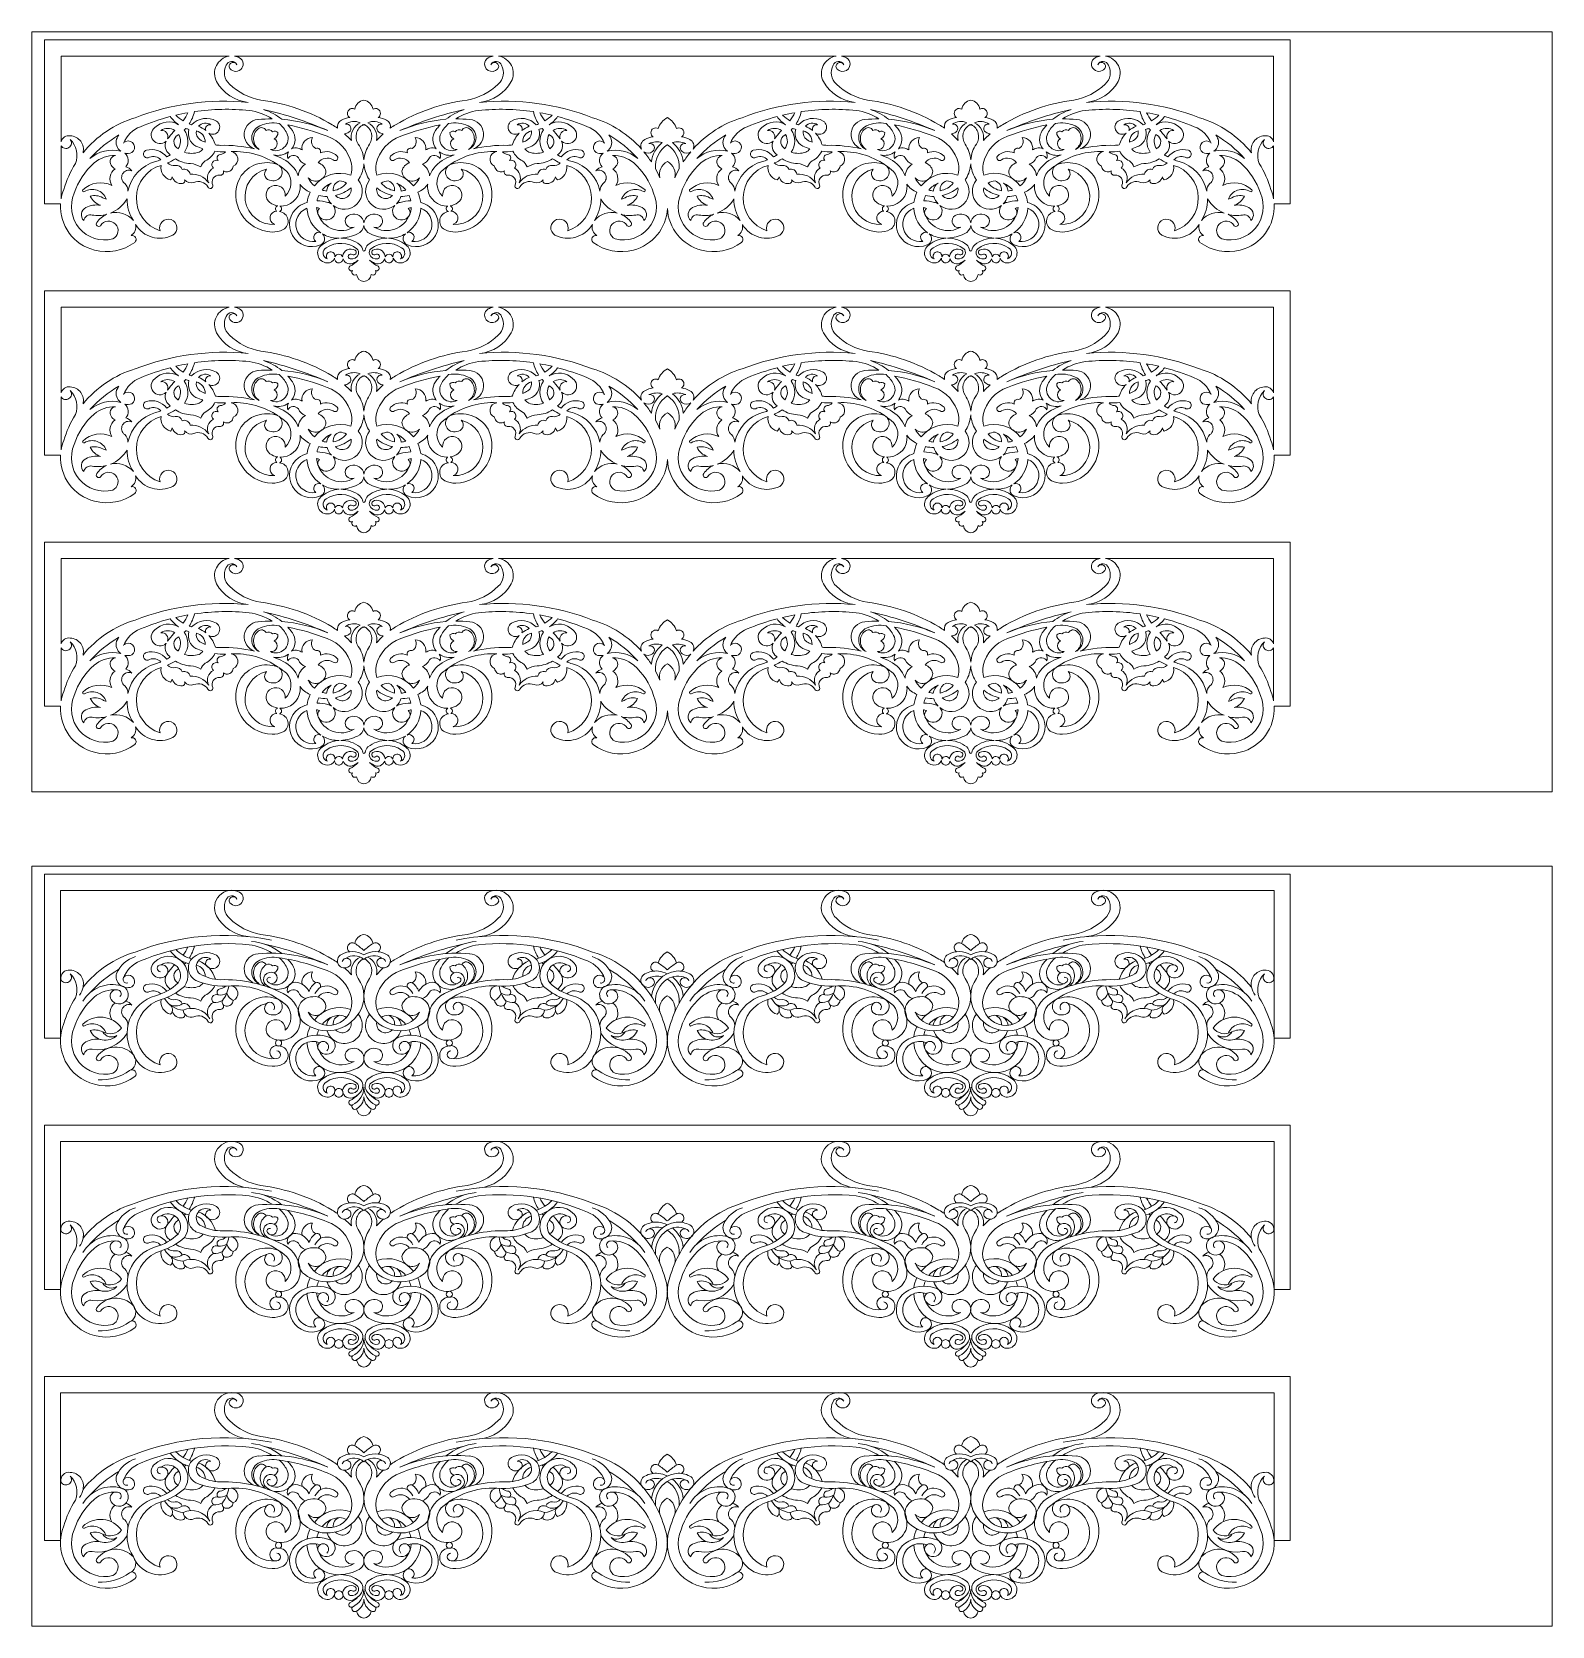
# Model space of a CAD drawing. Header units: millimetres. Extents: x 4332 to 4576, y 144 to 400.
import ezdxf

# ---------------------------------------------------------------- set-up
doc = ezdxf.new("R2010")
doc.units = ezdxf.units.MM
doc.header["$MEASUREMENT"] = 0
doc.layers.add('SITARA ALL', color=18, linetype='Continuous', true_color=0x000000)

msp = doc.modelspace()

# ---------------------------------------------------------------- linework, layer by layer
at = {"layer": 'SITARA ALL', "color": 1, "lineweight": 9, "true_color": 0xff0000}
for points, knots in [([(4331.74, 399.63), (4331.74, 399.63), (4575.74, 399.63), (4575.74, 399.63), (4575.74, 399.63), (4575.74, 277.63), (4575.74, 277.63), (4575.74, 277.63), (4331.74, 277.63), (4331.74, 277.63), (4331.74, 277.63), (4331.74, 399.63), (4331.74, 399.63)], [0, 0, 0, 0, 0.25, 0.25, 0.25, 0.5, 0.5, 0.5, 0.75, 0.75, 0.75, 1, 1, 1, 1]), ([(4433.73, 371.28), (4433.88, 368.09), (4436.09, 365.38), (4439.19, 364.6), (4441.42, 364), (4443.8, 364.46), (4445.65, 365.84), (4445.88, 366.04), (4445.93, 366.36), (4445.79, 366.62), (4445.64, 366.88), (4445.34, 367.01), (4445.05, 366.92), (4445.64, 367.3), (4445.93, 368.01), (4445.77, 368.69), (4447.03, 366.66), (4449.62, 365.92), (4451.76, 366.99), (4452.22, 367.27), (4452.47, 367.79), (4452.42, 368.32), (4452.36, 368.86), (4452, 369.31), (4451.5, 369.49), (4450.99, 369.67), (4450.43, 369.54), (4450.05, 369.16), (4449.67, 368.78), (4449.54, 368.22), (4449.72, 367.71), (4447.41, 368.45), (4445.86, 370.61), (4445.9, 373.02), (4445.94, 375.44), (4447.56, 377.55), (4449.89, 378.2), (4449.69, 377.15), (4450.34, 376.13), (4451.37, 375.87), (4451.52, 375.99), (4451.63, 376.16), (4451.67, 376.35), (4451.85, 375.63), (4452.56, 375.17), (4453.29, 375.3), (4453.44, 375.29), (4453.57, 375.37), (4453.65, 375.5), (4453.72, 375.62), (4453.72, 375.78), (4453.64, 375.9), (4453.97, 375.43), (4454.59, 375.24), (4455.12, 375.47), (4455.96, 375.81), (4456.91, 375.5), (4457.4, 374.74), (4457.47, 374.54), (4457.7, 374.43), (4457.91, 374.5), (4458.12, 374.57), (4458.23, 374.79), (4458.17, 375), (4457.99, 375.36), (4458.02, 375.8), (4458.25, 376.14), (4458.48, 376.48), (4458.88, 376.66), (4459.29, 376.62), (4459.48, 376.59), (4459.67, 376.66), (4459.79, 376.81), (4459.92, 376.96), (4459.95, 377.16), (4459.88, 377.34), (4460.01, 377.23), (4460.17, 377.17), (4460.34, 377.17), (4460.6, 377.14), (4460.87, 377.22), (4461.08, 377.39), (4461.29, 377.55), (4461.42, 377.8), (4461.45, 378.06), (4461.96, 378.28), (4462.26, 378.82), (4462.18, 379.37), (4462.1, 379.92), (4461.66, 380.35), (4461.1, 380.42), (4463.79, 380.53), (4466.44, 379.79), (4468.67, 378.29), (4466.37, 379.19), (4463.75, 378.3), (4462.49, 376.17), (4461.58, 374.34), (4461.67, 372.17), (4462.72, 370.41), (4463.78, 368.66), (4465.65, 367.56), (4467.7, 367.5), (4468.31, 367.48), (4468.91, 367.61), (4469.46, 367.88), (4470.05, 368.2), (4470.37, 368.87), (4470.24, 369.54), (4470.1, 370.2), (4469.55, 370.7), (4468.87, 370.77), (4469.06, 370.83), (4469.2, 371), (4469.21, 371.2), (4469.22, 371.4), (4469.11, 371.59), (4468.93, 371.67), (4470.57, 371.59), (4471.99, 372.78), (4472.18, 374.4), (4472.2, 374.67), (4472.2, 374.93), (4472.18, 375.2), (4472.35, 374.9), (4472.59, 374.64), (4472.87, 374.44), (4473.16, 374.22), (4473.47, 374.03), (4473.79, 373.87), (4473.54, 373.36), (4473.38, 372.81), (4473.31, 372.25), (4472.82, 372.09), (4472.36, 371.87), (4471.94, 371.58), (4470.48, 370.51), (4470.06, 368.52), (4470.96, 366.94), (4471.85, 365.37), (4473.79, 364.73), (4475.45, 365.44), (4475.8, 365.57), (4476.05, 365.87), (4476.11, 366.24), (4476.18, 366.6), (4476.05, 366.97), (4475.77, 367.21), (4476.4, 366.84), (4477.09, 366.61), (4477.81, 366.53), (4478.03, 366.51), (4478.25, 366.51), (4478.47, 366.51), (4477.47, 366.45), (4476.51, 366.08), (4475.73, 365.44), (4475.15, 365.07), (4474.88, 364.37), (4475.06, 363.7), (4475.24, 363.04), (4475.83, 362.57), (4476.52, 362.54), (4477.04, 362.49), (4477.54, 362.8), (4477.72, 363.3), (4477.7, 363.12), (4477.76, 362.94), (4477.88, 362.8), (4477.99, 362.66), (4478.16, 362.57), (4478.35, 362.55), (4478.53, 362.54), (4478.71, 362.6), (4478.85, 362.72), (4478.99, 362.84), (4479.07, 363.01), (4479.08, 363.2), (4479.21, 362.84), (4479.49, 362.57), (4479.85, 362.45), (4480.2, 362.33), (4480.59, 362.38), (4480.9, 362.59), (4481.13, 362.7), (4481.33, 362.83), (4481.52, 362.99), (4481.14, 362.57), (4480.67, 362.23), (4480.15, 361.99), (4479.98, 361.87), (4479.94, 361.63), (4480.05, 361.46), (4480.17, 361.28), (4480.4, 361.22), (4480.58, 361.33), (4480.45, 361.14), (4480.48, 360.88), (4480.65, 360.72), (4480.81, 360.56), (4481.07, 360.54), (4481.26, 360.68), (4481.31, 360.06), (4481.81, 359.57), (4482.43, 359.54), (4483.05, 359.57), (4483.54, 360.06), (4483.6, 360.68), (4483.79, 360.54), (4484.04, 360.56), (4484.21, 360.72), (4484.38, 360.88), (4484.4, 361.14), (4484.27, 361.33), (4484.45, 361.22), (4484.69, 361.28), (4484.8, 361.46), (4484.92, 361.63), (4484.88, 361.87), (4484.71, 361.99), (4484.19, 362.23), (4483.72, 362.57), (4483.34, 362.99), (4483.52, 362.83), (4483.73, 362.7), (4483.95, 362.59), (4484.26, 362.38), (4484.65, 362.33), (4485.01, 362.45), (4485.37, 362.57), (4485.65, 362.84), (4485.77, 363.2), (4485.78, 363.01), (4485.87, 362.84), (4486.01, 362.72), (4486.15, 362.6), (4486.33, 362.54), (4486.51, 362.55), (4486.69, 362.57), (4486.86, 362.66), (4486.98, 362.8), (4487.1, 362.94), (4487.16, 363.12), (4487.14, 363.3), (4487.32, 362.8), (4487.81, 362.49), (4488.34, 362.54), (4489.03, 362.57), (4489.62, 363.04), (4489.8, 363.7), (4489.98, 364.37), (4489.71, 365.07), (4489.13, 365.44), (4488.35, 366.08), (4487.39, 366.45), (4486.38, 366.51), (4486.61, 366.51), (4486.83, 366.51), (4487.05, 366.53), (4487.77, 366.61), (4488.46, 366.84), (4489.08, 367.21), (4488.8, 366.97), (4488.68, 366.6), (4488.74, 366.24), (4488.81, 365.87), (4489.06, 365.57), (4489.41, 365.44), (4491.07, 364.73), (4493, 365.37), (4493.9, 366.94), (4494.8, 368.52), (4494.37, 370.51), (4492.91, 371.58), (4492.49, 371.87), (4492.03, 372.09), (4491.55, 372.25), (4491.48, 372.81), (4491.31, 373.36), (4491.07, 373.87), (4491.39, 374.03), (4491.7, 374.22), (4491.98, 374.44), (4492.27, 374.64), (4492.5, 374.9), (4492.68, 375.2), (4492.65, 374.93), (4492.65, 374.67), (4492.67, 374.4), (4492.87, 372.78), (4494.29, 371.59), (4495.92, 371.67), (4495.74, 371.59), (4495.63, 371.4), (4495.65, 371.2), (4495.66, 371), (4495.79, 370.83), (4495.98, 370.77), (4495.31, 370.7), (4494.75, 370.2), (4494.62, 369.54), (4494.49, 368.87), (4494.8, 368.2), (4495.4, 367.88), (4495.95, 367.61), (4496.55, 367.48), (4497.16, 367.5), (4499.21, 367.56), (4501.08, 368.66), (4502.13, 370.41), (4503.18, 372.17), (4503.27, 374.34), (4502.37, 376.17), (4501.1, 378.3), (4498.49, 379.19), (4496.19, 378.29), (4498.42, 379.79), (4501.07, 380.53), (4503.75, 380.42), (4503.2, 380.35), (4502.76, 379.92), (4502.68, 379.37), (4502.6, 378.82), (4502.89, 378.28), (4503.41, 378.06), (4503.43, 377.8), (4503.57, 377.55), (4503.78, 377.38), (4503.99, 377.22), (4504.25, 377.14), (4504.52, 377.17), (4504.69, 377.17), (4504.85, 377.23), (4504.97, 377.34), (4504.91, 377.16), (4504.94, 376.96), (4505.06, 376.81), (4505.19, 376.66), (4505.38, 376.59), (4505.57, 376.62), (4505.98, 376.66), (4506.37, 376.48), (4506.61, 376.14), (4506.84, 375.8), (4506.87, 375.36), (4506.68, 375), (4506.62, 374.79), (4506.74, 374.57), (4506.95, 374.5), (4507.16, 374.43), (4507.38, 374.54), (4507.46, 374.74), (4507.94, 375.5), (4508.9, 375.81), (4509.73, 375.47), (4510.27, 375.25), (4510.89, 375.43), (4511.22, 375.9), (4511.14, 375.78), (4511.14, 375.62), (4511.21, 375.5), (4511.28, 375.37), (4511.42, 375.29), (4511.56, 375.3), (4512.3, 375.17), (4513.01, 375.63), (4513.18, 376.35), (4513.23, 376.16), (4513.33, 375.99), (4513.48, 375.87), (4514.52, 376.13), (4515.17, 377.15), (4514.97, 378.2), (4517.29, 377.55), (4518.91, 375.44), (4518.95, 373.02), (4518.99, 370.61), (4517.44, 368.45), (4515.14, 367.71), (4515.32, 368.22), (4515.19, 368.78), (4514.81, 369.16), (4514.43, 369.54), (4513.86, 369.67), (4513.36, 369.49), (4512.85, 369.31), (4512.5, 368.86), (4512.44, 368.32), (4512.38, 367.79), (4512.64, 367.27), (4513.09, 366.99), (4515.23, 365.92), (4517.83, 366.66), (4519.09, 368.69), (4518.92, 368.01), (4519.21, 367.3), (4519.8, 366.92), (4519.52, 367.01), (4519.21, 366.88), (4519.07, 366.62), (4518.92, 366.36), (4518.98, 366.04), (4519.2, 365.84), (4521.05, 364.46), (4523.44, 364), (4525.67, 364.6), (4529.02, 365.45), (4531.31, 368.54), (4531.13, 372), (4531.13, 372), (4533.72, 372), (4533.72, 372), (4533.72, 372), (4533.72, 398.35), (4533.72, 398.35), (4533.72, 398.35), (4433.73, 398.35), (4433.72, 398.35), (4433.72, 398.35), (4333.74, 398.35), (4333.74, 398.35), (4333.74, 398.35), (4333.74, 372), (4333.74, 372), (4333.74, 372), (4336.33, 372), (4336.33, 372), (4336.15, 368.54), (4338.43, 365.44), (4341.79, 364.6), (4344.02, 364), (4346.4, 364.46), (4348.25, 365.84), (4348.47, 366.04), (4348.53, 366.36), (4348.38, 366.62), (4348.24, 366.88), (4347.93, 367.01), (4347.65, 366.92), (4348.24, 367.3), (4348.53, 368.01), (4348.37, 368.69), (4349.63, 366.66), (4352.22, 365.92), (4354.36, 366.99), (4354.82, 367.27), (4355.07, 367.79), (4355.01, 368.32), (4354.96, 368.86), (4354.6, 369.31), (4354.09, 369.49), (4353.59, 369.67), (4353.03, 369.54), (4352.65, 369.16), (4352.27, 368.78), (4352.14, 368.22), (4352.32, 367.71), (4350.01, 368.45), (4348.46, 370.61), (4348.5, 373.02), (4348.54, 375.44), (4350.16, 377.55), (4352.49, 378.2), (4352.29, 377.15), (4352.94, 376.13), (4353.97, 375.87), (4354.12, 375.99), (4354.22, 376.16), (4354.27, 376.35), (4354.45, 375.63), (4355.16, 375.17), (4355.89, 375.3), (4356.04, 375.29), (4356.17, 375.37), (4356.25, 375.5), (4356.32, 375.62), (4356.31, 375.78), (4356.24, 375.9), (4356.57, 375.43), (4357.19, 375.24), (4357.72, 375.47), (4358.55, 375.81), (4359.51, 375.5), (4360, 374.74), (4360.07, 374.54), (4360.3, 374.43), (4360.51, 374.5), (4360.71, 374.57), (4360.83, 374.79), (4360.77, 375), (4360.59, 375.36), (4360.62, 375.8), (4360.85, 376.14), (4361.08, 376.48), (4361.48, 376.66), (4361.89, 376.62), (4362.08, 376.59), (4362.27, 376.66), (4362.39, 376.81), (4362.51, 376.96), (4362.55, 377.16), (4362.48, 377.34), (4362.61, 377.23), (4362.77, 377.17), (4362.94, 377.17), (4363.2, 377.14), (4363.47, 377.22), (4363.68, 377.39), (4363.89, 377.55), (4364.02, 377.8), (4364.05, 378.06), (4364.56, 378.28), (4364.86, 378.82), (4364.78, 379.37), (4364.7, 379.92), (4364.26, 380.35), (4363.7, 380.42), (4366.38, 380.53), (4369.04, 379.79), (4371.27, 378.29), (4368.96, 379.19), (4366.35, 378.3), (4365.09, 376.17), (4364.18, 374.34), (4364.27, 372.17), (4365.32, 370.41), (4366.38, 368.66), (4368.25, 367.56), (4370.3, 367.5), (4370.9, 367.48), (4371.51, 367.61), (4372.05, 367.88), (4372.65, 368.2), (4372.97, 368.87), (4372.83, 369.54), (4372.7, 370.2), (4372.15, 370.7), (4371.47, 370.77), (4371.66, 370.83), (4371.79, 371), (4371.81, 371.2), (4371.82, 371.4), (4371.71, 371.59), (4371.53, 371.67), (4373.16, 371.59), (4374.58, 372.78), (4374.78, 374.4), (4374.8, 374.67), (4374.8, 374.93), (4374.78, 375.2), (4374.95, 374.9), (4375.19, 374.64), (4375.47, 374.44), (4375.76, 374.22), (4376.07, 374.03), (4376.39, 373.87), (4376.14, 373.36), (4375.98, 372.81), (4375.91, 372.25), (4375.42, 372.09), (4374.96, 371.87), (4374.54, 371.58), (4373.08, 370.51), (4372.65, 368.52), (4373.55, 366.94), (4374.45, 365.37), (4376.39, 364.73), (4378.05, 365.44), (4378.39, 365.57), (4378.65, 365.87), (4378.71, 366.24), (4378.78, 366.6), (4378.65, 366.97), (4378.37, 367.21), (4378.99, 366.84), (4379.69, 366.61), (4380.41, 366.53), (4380.63, 366.51), (4380.85, 366.51), (4381.07, 366.51), (4380.07, 366.45), (4379.11, 366.08), (4378.32, 365.44), (4377.75, 365.07), (4377.47, 364.37), (4377.66, 363.7), (4377.84, 363.04), (4378.43, 362.57), (4379.11, 362.54), (4379.64, 362.49), (4380.13, 362.8), (4380.31, 363.3), (4380.3, 363.12), (4380.36, 362.94), (4380.47, 362.8), (4380.59, 362.66), (4380.76, 362.57), (4380.95, 362.55), (4381.13, 362.54), (4381.31, 362.6), (4381.45, 362.72), (4381.59, 362.84), (4381.67, 363.01), (4381.68, 363.2), (4381.81, 362.84), (4382.09, 362.57), (4382.44, 362.45), (4382.8, 362.33), (4383.19, 362.38), (4383.5, 362.59), (4383.72, 362.7), (4383.93, 362.83), (4384.11, 362.99), (4383.73, 362.57), (4383.27, 362.23), (4382.75, 361.99), (4382.58, 361.87), (4382.53, 361.63), (4382.65, 361.46), (4382.77, 361.28), (4383, 361.22), (4383.18, 361.33), (4383.05, 361.14), (4383.08, 360.88), (4383.24, 360.72), (4383.41, 360.56), (4383.67, 360.54), (4383.86, 360.68), (4383.91, 360.06), (4384.41, 359.57), (4385.03, 359.54), (4385.65, 359.57), (4386.14, 360.06), (4386.2, 360.68), (4386.38, 360.54), (4386.64, 360.56), (4386.81, 360.72), (4386.97, 360.88), (4387, 361.14), (4386.87, 361.33), (4387.05, 361.22), (4387.29, 361.28), (4387.4, 361.46), (4387.52, 361.63), (4387.48, 361.87), (4387.31, 361.99), (4386.79, 362.23), (4386.32, 362.57), (4385.94, 362.99), (4386.12, 362.83), (4386.33, 362.7), (4386.55, 362.59), (4386.86, 362.38), (4387.25, 362.33), (4387.61, 362.45), (4387.96, 362.57), (4388.25, 362.84), (4388.37, 363.2), (4388.38, 363.01), (4388.47, 362.84), (4388.6, 362.72), (4388.74, 362.6), (4388.92, 362.54), (4389.11, 362.55), (4389.29, 362.57), (4389.46, 362.66), (4389.58, 362.8), (4389.7, 362.94), (4389.76, 363.12), (4389.74, 363.3), (4389.92, 362.8), (4390.41, 362.49), (4390.94, 362.54), (4391.63, 362.57), (4392.22, 363.04), (4392.4, 363.7), (4392.58, 364.37), (4392.31, 365.07), (4391.73, 365.44), (4390.95, 366.08), (4389.99, 366.45), (4388.98, 366.51), (4389.2, 366.51), (4389.43, 366.51), (4389.65, 366.53), (4390.37, 366.61), (4391.06, 366.84), (4391.68, 367.21), (4391.4, 366.97), (4391.27, 366.6), (4391.34, 366.24), (4391.41, 365.87), (4391.66, 365.57), (4392, 365.44), (4393.67, 364.73), (4395.6, 365.37), (4396.5, 366.94), (4397.4, 368.52), (4396.97, 370.51), (4395.51, 371.58), (4395.09, 371.87), (4394.63, 372.09), (4394.14, 372.25), (4394.07, 372.81), (4393.91, 373.36), (4393.66, 373.87), (4393.99, 374.03), (4394.29, 374.22), (4394.58, 374.44), (4394.87, 374.64), (4395.1, 374.9), (4395.27, 375.2), (4395.25, 374.93), (4395.25, 374.67), (4395.27, 374.4), (4395.47, 372.78), (4396.89, 371.59), (4398.52, 371.67), (4398.34, 371.59), (4398.23, 371.4), (4398.24, 371.2), (4398.26, 371), (4398.39, 370.83), (4398.58, 370.77), (4397.91, 370.7), (4397.35, 370.2), (4397.22, 369.54), (4397.08, 368.87), (4397.4, 368.2), (4398, 367.88), (4398.54, 367.61), (4399.15, 367.48), (4399.76, 367.5), (4401.8, 367.56), (4403.68, 368.66), (4404.73, 370.41), (4405.78, 372.17), (4405.87, 374.34), (4404.96, 376.17), (4403.7, 378.3), (4401.09, 379.19), (4398.79, 378.29), (4401.02, 379.79), (4403.67, 380.53), (4406.35, 380.42), (4405.8, 380.35), (4405.36, 379.92), (4405.27, 379.37), (4405.19, 378.82), (4405.49, 378.28), (4406, 378.06), (4406.03, 377.8), (4406.17, 377.55), (4406.38, 377.38), (4406.59, 377.22), (4406.85, 377.14), (4407.12, 377.17), (4407.28, 377.17), (4407.45, 377.23), (4407.57, 377.34), (4407.5, 377.16), (4407.54, 376.96), (4407.66, 376.81), (4407.78, 376.66), (4407.98, 376.59), (4408.17, 376.62), (4408.57, 376.66), (4408.97, 376.48), (4409.2, 376.14), (4409.44, 375.8), (4409.47, 375.36), (4409.28, 375), (4409.22, 374.79), (4409.34, 374.57), (4409.55, 374.5), (4409.76, 374.43), (4409.98, 374.54), (4410.06, 374.74), (4410.54, 375.5), (4411.5, 375.81), (4412.33, 375.47), (4412.87, 375.25), (4413.49, 375.43), (4413.81, 375.9), (4413.74, 375.78), (4413.73, 375.62), (4413.81, 375.5), (4413.88, 375.37), (4414.01, 375.29), (4414.16, 375.3), (4414.89, 375.17), (4415.6, 375.63), (4415.78, 376.35), (4415.83, 376.16), (4415.93, 375.99), (4416.08, 375.87), (4417.12, 376.13), (4417.77, 377.15), (4417.57, 378.2), (4419.89, 377.55), (4421.51, 375.44), (4421.55, 373.02), (4421.59, 370.61), (4420.04, 368.45), (4417.74, 367.71), (4417.91, 368.22), (4417.79, 368.78), (4417.41, 369.16), (4417.03, 369.54), (4416.46, 369.67), (4415.96, 369.49), (4415.45, 369.31), (4415.09, 368.86), (4415.04, 368.32), (4414.98, 367.79), (4415.24, 367.27), (4415.69, 366.99), (4417.83, 365.92), (4420.43, 366.66), (4421.69, 368.69), (4421.52, 368.01), (4421.81, 367.3), (4422.4, 366.92), (4422.12, 367.01), (4421.81, 366.88), (4421.67, 366.62), (4421.52, 366.36), (4421.58, 366.04), (4421.8, 365.84), (4423.65, 364.46), (4426.04, 364), (4428.27, 364.6), (4431.36, 365.38), (4433.58, 368.09), (4433.73, 371.28)], [0, 0, 0, 0, 0.003521, 0.003521, 0.003521, 0.007042, 0.007042, 0.007042, 0.010563, 0.010563, 0.010563, 0.014085, 0.014085, 0.014085, 0.017606, 0.017606, 0.017606, 0.021127, 0.021127, 0.021127, 0.024648, 0.024648, 0.024648, 0.028169, 0.028169, 0.028169, 0.03169, 0.03169, 0.03169, 0.035211, 0.035211, 0.035211, 0.038732, 0.038732, 0.038732, 0.042254, 0.042254, 0.042254, 0.045775, 0.045775, 0.045775, 0.049296, 0.049296, 0.049296, 0.052817, 0.052817, 0.052817, 0.056338, 0.056338, 0.056338, 0.059859, 0.059859, 0.059859, 0.06338, 0.06338, 0.06338, 0.066901, 0.066901, 0.066901, 0.070423, 0.070423, 0.070423, 0.073944, 0.073944, 0.073944, 0.077465, 0.077465, 0.077465, 0.080986, 0.080986, 0.080986, 0.084507, 0.084507, 0.084507, 0.088028, 0.088028, 0.088028, 0.091549, 0.091549, 0.091549, 0.09507, 0.09507, 0.09507, 0.098592, 0.098592, 0.098592, 0.102113, 0.102113, 0.102113, 0.105634, 0.105634, 0.105634, 0.109155, 0.109155, 0.109155, 0.112676, 0.112676, 0.112676, 0.116197, 0.116197, 0.116197, 0.119718, 0.119718, 0.119718, 0.123239, 0.123239, 0.123239, 0.126761, 0.126761, 0.126761, 0.133803, 0.133803, 0.133803, 0.137324, 0.137324, 0.137324, 0.140845, 0.140845, 0.140845, 0.144366, 0.144366, 0.144366, 0.147887, 0.147887, 0.147887, 0.151408, 0.151408, 0.151408, 0.15493, 0.15493, 0.15493, 0.158451, 0.158451, 0.158451, 0.161972, 0.161972, 0.161972, 0.165493, 0.165493, 0.165493, 0.169014, 0.169014, 0.169014, 0.172535, 0.172535, 0.172535, 0.176056, 0.176056, 0.176056, 0.179577, 0.179577, 0.179577, 0.183099, 0.183099, 0.183099, 0.18662, 0.18662, 0.18662, 0.190141, 0.190141, 0.190141, 0.193662, 0.193662, 0.193662, 0.197183, 0.197183, 0.197183, 0.200704, 0.200704, 0.200704, 0.204225, 0.204225, 0.204225, 0.207746, 0.207746, 0.207746, 0.211268, 0.211268, 0.211268, 0.214789, 0.214789, 0.214789, 0.21831, 0.21831, 0.21831, 0.221831, 0.221831, 0.221831, 0.225352, 0.225352, 0.225352, 0.228873, 0.228873, 0.228873, 0.232394, 0.232394, 0.232394, 0.235915, 0.235915, 0.235915, 0.239437, 0.239437, 0.239437, 0.242958, 0.242958, 0.242958, 0.246479, 0.246479, 0.246479, 0.25, 0.25, 0.25, 0.253521, 0.253521, 0.253521, 0.257042, 0.257042, 0.257042, 0.260563, 0.260563, 0.260563, 0.264085, 0.264085, 0.264085, 0.267606, 0.267606, 0.267606, 0.271127, 0.271127, 0.271127, 0.274648, 0.274648, 0.274648, 0.278169, 0.278169, 0.278169, 0.28169, 0.28169, 0.28169, 0.285211, 0.285211, 0.285211, 0.288732, 0.288732, 0.288732, 0.292254, 0.292254, 0.292254, 0.295775, 0.295775, 0.295775, 0.299296, 0.299296, 0.299296, 0.302817, 0.302817, 0.302817, 0.306338, 0.306338, 0.306338, 0.309859, 0.309859, 0.309859, 0.31338, 0.31338, 0.31338, 0.316901, 0.316901, 0.316901, 0.320423, 0.320423, 0.320423, 0.323944, 0.323944, 0.323944, 0.327465, 0.327465, 0.327465, 0.330986, 0.330986, 0.330986, 0.334507, 0.334507, 0.334507, 0.338028, 0.338028, 0.338028, 0.341549, 0.341549, 0.341549, 0.34507, 0.34507, 0.34507, 0.348592, 0.348592, 0.348592, 0.355634, 0.355634, 0.355634, 0.359155, 0.359155, 0.359155, 0.362676, 0.362676, 0.362676, 0.366197, 0.366197, 0.366197, 0.369718, 0.369718, 0.369718, 0.373239, 0.373239, 0.373239, 0.376761, 0.376761, 0.376761, 0.380282, 0.380282, 0.380282, 0.383803, 0.383803, 0.383803, 0.387324, 0.387324, 0.387324, 0.390845, 0.390845, 0.390845, 0.394366, 0.394366, 0.394366, 0.397887, 0.397887, 0.397887, 0.401408, 0.401408, 0.401408, 0.40493, 0.40493, 0.40493, 0.408451, 0.408451, 0.408451, 0.411972, 0.411972, 0.411972, 0.415493, 0.415493, 0.415493, 0.419014, 0.419014, 0.419014, 0.422535, 0.422535, 0.422535, 0.426056, 0.426056, 0.426056, 0.429577, 0.429577, 0.429577, 0.433099, 0.433099, 0.433099, 0.43662, 0.43662, 0.43662, 0.440141, 0.440141, 0.440141, 0.443662, 0.443662, 0.443662, 0.447183, 0.447183, 0.447183, 0.450704, 0.450704, 0.450704, 0.454225, 0.454225, 0.454225, 0.457746, 0.457746, 0.457746, 0.461268, 0.461268, 0.461268, 0.464789, 0.464789, 0.464789, 0.46831, 0.46831, 0.46831, 0.471831, 0.471831, 0.471831, 0.475352, 0.475352, 0.475352, 0.478873, 0.478873, 0.478873, 0.482394, 0.482394, 0.482394, 0.485915, 0.485915, 0.485915, 0.489437, 0.489437, 0.489437, 0.492958, 0.492958, 0.492958, 0.503521, 0.503521, 0.503521, 0.507042, 0.507042, 0.507042, 0.510563, 0.510563, 0.510563, 0.514085, 0.514085, 0.514085, 0.517606, 0.517606, 0.517606, 0.521127, 0.521127, 0.521127, 0.524648, 0.524648, 0.524648, 0.528169, 0.528169, 0.528169, 0.53169, 0.53169, 0.53169, 0.535211, 0.535211, 0.535211, 0.538732, 0.538732, 0.538732, 0.542254, 0.542254, 0.542254, 0.545775, 0.545775, 0.545775, 0.549296, 0.549296, 0.549296, 0.552817, 0.552817, 0.552817, 0.556338, 0.556338, 0.556338, 0.559859, 0.559859, 0.559859, 0.56338, 0.56338, 0.56338, 0.566901, 0.566901, 0.566901, 0.570423, 0.570423, 0.570423, 0.573944, 0.573944, 0.573944, 0.577465, 0.577465, 0.577465, 0.580986, 0.580986, 0.580986, 0.584507, 0.584507, 0.584507, 0.588028, 0.588028, 0.588028, 0.591549, 0.591549, 0.591549, 0.59507, 0.59507, 0.59507, 0.598592, 0.598592, 0.598592, 0.602113, 0.602113, 0.602113, 0.605634, 0.605634, 0.605634, 0.609155, 0.609155, 0.609155, 0.612676, 0.612676, 0.612676, 0.616197, 0.616197, 0.616197, 0.619718, 0.619718, 0.619718, 0.623239, 0.623239, 0.623239, 0.626761, 0.626761, 0.626761, 0.630282, 0.630282, 0.630282, 0.633803, 0.633803, 0.633803, 0.637324, 0.637324, 0.637324, 0.640845, 0.640845, 0.640845, 0.647887, 0.647887, 0.647887, 0.651408, 0.651408, 0.651408, 0.65493, 0.65493, 0.65493, 0.658451, 0.658451, 0.658451, 0.661972, 0.661972, 0.661972, 0.665493, 0.665493, 0.665493, 0.669014, 0.669014, 0.669014, 0.672535, 0.672535, 0.672535, 0.676056, 0.676056, 0.676056, 0.679577, 0.679577, 0.679577, 0.683099, 0.683099, 0.683099, 0.68662, 0.68662, 0.68662, 0.690141, 0.690141, 0.690141, 0.693662, 0.693662, 0.693662, 0.697183, 0.697183, 0.697183, 0.700704, 0.700704, 0.700704, 0.704225, 0.704225, 0.704225, 0.707746, 0.707746, 0.707746, 0.711268, 0.711268, 0.711268, 0.714789, 0.714789, 0.714789, 0.71831, 0.71831, 0.71831, 0.721831, 0.721831, 0.721831, 0.725352, 0.725352, 0.725352, 0.728873, 0.728873, 0.728873, 0.732394, 0.732394, 0.732394, 0.735915, 0.735915, 0.735915, 0.739437, 0.739437, 0.739437, 0.742958, 0.742958, 0.742958, 0.746479, 0.746479, 0.746479, 0.75, 0.75, 0.75, 0.753521, 0.753521, 0.753521, 0.757042, 0.757042, 0.757042, 0.760563, 0.760563, 0.760563, 0.764085, 0.764085, 0.764085, 0.767606, 0.767606, 0.767606, 0.771127, 0.771127, 0.771127, 0.774648, 0.774648, 0.774648, 0.778169, 0.778169, 0.778169, 0.78169, 0.78169, 0.78169, 0.785211, 0.785211, 0.785211, 0.788732, 0.788732, 0.788732, 0.792254, 0.792254, 0.792254, 0.795775, 0.795775, 0.795775, 0.799296, 0.799296, 0.799296, 0.802817, 0.802817, 0.802817, 0.806338, 0.806338, 0.806338, 0.809859, 0.809859, 0.809859, 0.81338, 0.81338, 0.81338, 0.816901, 0.816901, 0.816901, 0.820423, 0.820423, 0.820423, 0.823944, 0.823944, 0.823944, 0.827465, 0.827465, 0.827465, 0.830986, 0.830986, 0.830986, 0.834507, 0.834507, 0.834507, 0.838028, 0.838028, 0.838028, 0.841549, 0.841549, 0.841549, 0.84507, 0.84507, 0.84507, 0.848592, 0.848592, 0.848592, 0.852113, 0.852113, 0.852113, 0.855634, 0.855634, 0.855634, 0.859155, 0.859155, 0.859155, 0.862676, 0.862676, 0.862676, 0.869718, 0.869718, 0.869718, 0.873239, 0.873239, 0.873239, 0.876761, 0.876761, 0.876761, 0.880282, 0.880282, 0.880282, 0.883803, 0.883803, 0.883803, 0.887324, 0.887324, 0.887324, 0.890845, 0.890845, 0.890845, 0.894366, 0.894366, 0.894366, 0.897887, 0.897887, 0.897887, 0.901408, 0.901408, 0.901408, 0.90493, 0.90493, 0.90493, 0.908451, 0.908451, 0.908451, 0.911972, 0.911972, 0.911972, 0.915493, 0.915493, 0.915493, 0.919014, 0.919014, 0.919014, 0.922535, 0.922535, 0.922535, 0.926056, 0.926056, 0.926056, 0.929577, 0.929577, 0.929577, 0.933099, 0.933099, 0.933099, 0.93662, 0.93662, 0.93662, 0.940141, 0.940141, 0.940141, 0.943662, 0.943662, 0.943662, 0.947183, 0.947183, 0.947183, 0.950704, 0.950704, 0.950704, 0.954225, 0.954225, 0.954225, 0.957746, 0.957746, 0.957746, 0.961268, 0.961268, 0.961268, 0.964789, 0.964789, 0.964789, 0.96831, 0.96831, 0.96831, 0.971831, 0.971831, 0.971831, 0.975352, 0.975352, 0.975352, 0.978873, 0.978873, 0.978873, 0.982394, 0.982394, 0.982394, 0.985915, 0.985915, 0.985915, 0.989437, 0.989437, 0.989437, 0.992958, 0.992958, 0.992958, 0.996479, 0.996479, 0.996479, 1, 1, 1, 1]), ([(4339.95, 380.22), (4340.1, 380.86), (4339.96, 381.54), (4339.57, 382.06), (4339.17, 382.59), (4338.56, 382.91), (4337.9, 382.94), (4337.24, 383.06), (4336.6, 382.65), (4336.42, 382), (4336.42, 382), (4336.42, 395.73), (4336.42, 395.73), (4336.42, 395.73), (4363.4, 395.73), (4363.4, 395.73), (4362.51, 395.58), (4361.74, 395.02), (4361.34, 394.21), (4360.94, 393.4), (4360.95, 392.44), (4361.38, 391.64), (4362.43, 389.77), (4364.33, 388.52), (4366.47, 388.31), (4360.31, 388.92), (4354.09, 388.08), (4348.31, 385.84), (4345.03, 384.85), (4342.11, 382.89), (4339.95, 380.22)], [0, 0, 0, 0, 0.1, 0.1, 0.1, 0.2, 0.2, 0.2, 0.3, 0.3, 0.3, 0.4, 0.4, 0.4, 0.5, 0.5, 0.5, 0.6, 0.6, 0.6, 0.7, 0.7, 0.7, 0.8, 0.8, 0.8, 0.9, 0.9, 0.9, 1, 1, 1, 1]), ([(4385.03, 388.69), (4384.28, 388.54), (4383.71, 387.95), (4383.57, 387.21), (4383.39, 387.32), (4383.18, 387.35), (4382.98, 387.31), (4382.78, 387.26), (4382.6, 387.13), (4382.49, 386.96), (4382.39, 386.78), (4382.35, 386.57), (4382.4, 386.37), (4382.45, 386.17), (4382.57, 385.99), (4382.75, 385.89), (4382.28, 385.83), (4381.83, 385.68), (4381.41, 385.45), (4380.94, 385.21), (4380.69, 384.68), (4380.81, 384.16), (4380.53, 384.36), (4380.24, 384.55), (4379.94, 384.72), (4376.43, 386.81), (4372.53, 388.16), (4368.47, 388.68), (4366.58, 389.01), (4364.84, 389.91), (4363.47, 391.25), (4362.6, 392.01), (4362.38, 393.26), (4362.92, 394.27), (4363.06, 394.62), (4363.39, 394.86), (4363.76, 394.88), (4364.13, 394.9), (4364.48, 394.69), (4364.65, 394.36), (4364.5, 394.64), (4364.18, 394.78), (4363.88, 394.7), (4363.57, 394.61), (4363.36, 394.33), (4363.39, 394.01), (4363.53, 393.66), (4363.83, 393.4), (4364.2, 393.31), (4364.57, 393.22), (4364.96, 393.32), (4365.25, 393.57), (4365.53, 393.82), (4365.68, 394.19), (4365.65, 394.56), (4365.61, 394.94), (4365.4, 395.28), (4365.07, 395.47), (4364.82, 395.6), (4364.55, 395.68), (4364.27, 395.73), (4364.27, 395.73), (4385.03, 395.73), (4385.03, 395.73), (4385.03, 395.73), (4405.78, 395.73), (4405.78, 395.73), (4405.5, 395.68), (4405.23, 395.6), (4404.98, 395.47), (4404.62, 395.26), (4404.4, 394.87), (4404.4, 394.46), (4404.4, 393.89), (4404.8, 393.41), (4405.35, 393.3), (4405.9, 393.19), (4406.45, 393.49), (4406.67, 394.01), (4406.69, 394.33), (4406.48, 394.61), (4406.18, 394.7), (4405.87, 394.78), (4405.55, 394.64), (4405.4, 394.36), (4405.57, 394.69), (4405.92, 394.9), (4406.29, 394.88), (4406.67, 394.86), (4406.99, 394.62), (4407.13, 394.27), (4407.67, 393.26), (4407.45, 392.01), (4406.59, 391.25), (4405.21, 389.91), (4403.47, 389.01), (4401.58, 388.68), (4397.53, 388.16), (4393.63, 386.81), (4390.12, 384.72), (4389.82, 384.55), (4389.52, 384.36), (4389.24, 384.16), (4389.37, 384.68), (4389.12, 385.21), (4388.64, 385.45), (4388.23, 385.68), (4387.77, 385.83), (4387.3, 385.89), (4387.53, 386.03), (4387.67, 386.28), (4387.67, 386.55), (4387.67, 386.83), (4387.52, 387.09), (4387.28, 387.23), (4387.03, 387.37), (4386.73, 387.36), (4386.49, 387.21), (4386.35, 387.95), (4385.77, 388.54), (4385.03, 388.69)], [0, 0, 0, 0, 0.025, 0.025, 0.025, 0.05, 0.05, 0.05, 0.075, 0.075, 0.075, 0.1, 0.1, 0.1, 0.125, 0.125, 0.125, 0.15, 0.15, 0.15, 0.175, 0.175, 0.175, 0.2, 0.2, 0.2, 0.225, 0.225, 0.225, 0.25, 0.25, 0.25, 0.275, 0.275, 0.275, 0.3, 0.3, 0.3, 0.325, 0.325, 0.325, 0.35, 0.35, 0.35, 0.375, 0.375, 0.375, 0.4, 0.4, 0.4, 0.425, 0.425, 0.425, 0.45, 0.45, 0.45, 0.475, 0.475, 0.475, 0.5, 0.5, 0.5, 0.525, 0.525, 0.525, 0.55, 0.55, 0.55, 0.575, 0.575, 0.575, 0.6, 0.6, 0.6, 0.625, 0.625, 0.625, 0.65, 0.65, 0.65, 0.675, 0.675, 0.675, 0.7, 0.7, 0.7, 0.725, 0.725, 0.725, 0.75, 0.75, 0.75, 0.775, 0.775, 0.775, 0.8, 0.8, 0.8, 0.825, 0.825, 0.825, 0.85, 0.85, 0.85, 0.875, 0.875, 0.875, 0.9, 0.9, 0.9, 0.925, 0.925, 0.925, 0.95, 0.95, 0.95, 0.975, 0.975, 0.975, 1, 1, 1, 1]), ([(4433.82, 395.73), (4433.82, 395.73), (4433.63, 395.73), (4433.63, 395.73), (4433.63, 395.73), (4406.65, 395.73), (4406.65, 395.73), (4407.54, 395.58), (4408.31, 395.02), (4408.72, 394.21), (4409.12, 393.4), (4409.1, 392.44), (4408.67, 391.64), (4407.62, 389.77), (4405.72, 388.52), (4403.59, 388.31), (4409.75, 388.92), (4415.96, 388.08), (4421.74, 385.84), (4424.77, 384.93), (4427.49, 383.19), (4429.59, 380.82), (4429.32, 381.38), (4429.55, 382.06), (4430.11, 382.34), (4430.53, 382.57), (4430.98, 382.71), (4431.45, 382.77), (4431.22, 382.91), (4431.08, 383.16), (4431.08, 383.44), (4431.08, 383.72), (4431.23, 383.98), (4431.48, 384.12), (4431.72, 384.25), (4432.02, 384.25), (4432.26, 384.1), (4432.5, 384.85), (4433.02, 385.49), (4433.73, 385.86), (4434.43, 385.49), (4434.96, 384.85), (4435.19, 384.1), (4435.43, 384.25), (4435.73, 384.25), (4435.98, 384.12), (4436.22, 383.98), (4436.38, 383.72), (4436.38, 383.44), (4436.38, 383.16), (4436.24, 382.91), (4436, 382.77), (4436.47, 382.71), (4436.93, 382.57), (4437.34, 382.34), (4437.9, 382.06), (4438.13, 381.38), (4437.86, 380.82), (4439.97, 383.19), (4442.69, 384.93), (4445.72, 385.84), (4451.49, 388.08), (4457.71, 388.92), (4463.87, 388.31), (4461.73, 388.52), (4459.83, 389.77), (4458.79, 391.64), (4458.36, 392.44), (4458.34, 393.4), (4458.74, 394.21), (4459.14, 395.02), (4459.91, 395.58), (4460.8, 395.73), (4460.8, 395.73), (4433.82, 395.73), (4433.82, 395.73)], [0, 0, 0, 0, 0.037037, 0.037037, 0.037037, 0.074074, 0.074074, 0.074074, 0.111111, 0.111111, 0.111111, 0.148148, 0.148148, 0.148148, 0.185185, 0.185185, 0.185185, 0.222222, 0.222222, 0.222222, 0.259259, 0.259259, 0.259259, 0.296296, 0.296296, 0.296296, 0.333333, 0.333333, 0.333333, 0.37037, 0.37037, 0.37037, 0.407407, 0.407407, 0.407407, 0.444444, 0.444444, 0.444444, 0.555556, 0.555556, 0.555556, 0.592593, 0.592593, 0.592593, 0.62963, 0.62963, 0.62963, 0.666667, 0.666667, 0.666667, 0.703704, 0.703704, 0.703704, 0.740741, 0.740741, 0.740741, 0.777778, 0.777778, 0.777778, 0.814815, 0.814815, 0.814815, 0.851852, 0.851852, 0.851852, 0.888889, 0.888889, 0.888889, 0.925926, 0.925926, 0.925926, 0.962963, 0.962963, 0.962963, 1, 1, 1, 1]), ([(4482.43, 388.69), (4481.69, 388.54), (4481.11, 387.95), (4480.97, 387.21), (4480.73, 387.36), (4480.43, 387.37), (4480.18, 387.23), (4479.93, 387.09), (4479.78, 386.83), (4479.78, 386.55), (4479.78, 386.28), (4479.92, 386.03), (4480.15, 385.89), (4479.68, 385.83), (4479.23, 385.68), (4478.82, 385.45), (4478.34, 385.21), (4478.09, 384.68), (4478.21, 384.16), (4477.93, 384.36), (4477.64, 384.55), (4477.34, 384.72), (4473.83, 386.81), (4469.93, 388.16), (4465.87, 388.68), (4463.99, 389.01), (4462.24, 389.91), (4460.87, 391.25), (4460.01, 392.01), (4459.78, 393.26), (4460.33, 394.27), (4460.46, 394.62), (4460.79, 394.86), (4461.16, 394.88), (4461.53, 394.9), (4461.88, 394.69), (4462.05, 394.36), (4461.91, 394.64), (4461.58, 394.78), (4461.28, 394.7), (4460.97, 394.61), (4460.77, 394.33), (4460.79, 394.01), (4461, 393.49), (4461.55, 393.19), (4462.11, 393.3), (4462.66, 393.41), (4463.05, 393.89), (4463.05, 394.46), (4463.05, 394.87), (4462.83, 395.26), (4462.47, 395.47), (4462.22, 395.6), (4461.95, 395.68), (4461.67, 395.73), (4461.67, 395.73), (4482.43, 395.73), (4482.43, 395.73), (4482.43, 395.73), (4503.18, 395.73), (4503.18, 395.73), (4502.9, 395.68), (4502.63, 395.6), (4502.38, 395.47), (4502.06, 395.28), (4501.84, 394.94), (4501.81, 394.56), (4501.77, 394.19), (4501.92, 393.82), (4502.21, 393.57), (4502.49, 393.32), (4502.88, 393.22), (4503.25, 393.31), (4503.62, 393.4), (4503.92, 393.66), (4504.07, 394.01), (4504.09, 394.33), (4503.89, 394.61), (4503.58, 394.7), (4503.27, 394.78), (4502.95, 394.64), (4502.81, 394.36), (4502.97, 394.69), (4503.32, 394.9), (4503.69, 394.88), (4504.07, 394.86), (4504.4, 394.62), (4504.53, 394.27), (4505.07, 393.26), (4504.85, 392.01), (4503.99, 391.25), (4502.62, 389.91), (4500.87, 389.01), (4498.98, 388.68), (4494.93, 388.16), (4491.03, 386.81), (4487.52, 384.72), (4487.22, 384.55), (4486.93, 384.36), (4486.64, 384.16), (4486.77, 384.68), (4486.52, 385.21), (4486.04, 385.45), (4485.63, 385.68), (4485.17, 385.83), (4484.71, 385.89), (4484.88, 385.99), (4485.01, 386.17), (4485.06, 386.37), (4485.1, 386.57), (4485.07, 386.78), (4484.96, 386.96), (4484.85, 387.13), (4484.68, 387.26), (4484.48, 387.31), (4484.28, 387.35), (4484.06, 387.32), (4483.89, 387.21), (4483.75, 387.95), (4483.17, 388.54), (4482.43, 388.69)], [0, 0, 0, 0, 0.025, 0.025, 0.025, 0.05, 0.05, 0.05, 0.075, 0.075, 0.075, 0.1, 0.1, 0.1, 0.125, 0.125, 0.125, 0.15, 0.15, 0.15, 0.175, 0.175, 0.175, 0.2, 0.2, 0.2, 0.225, 0.225, 0.225, 0.25, 0.25, 0.25, 0.275, 0.275, 0.275, 0.3, 0.3, 0.3, 0.325, 0.325, 0.325, 0.35, 0.35, 0.35, 0.375, 0.375, 0.375, 0.4, 0.4, 0.4, 0.425, 0.425, 0.425, 0.45, 0.45, 0.45, 0.475, 0.475, 0.475, 0.5, 0.5, 0.5, 0.525, 0.525, 0.525, 0.55, 0.55, 0.55, 0.575, 0.575, 0.575, 0.6, 0.6, 0.6, 0.625, 0.625, 0.625, 0.65, 0.65, 0.65, 0.675, 0.675, 0.675, 0.7, 0.7, 0.7, 0.725, 0.725, 0.725, 0.75, 0.75, 0.75, 0.775, 0.775, 0.775, 0.8, 0.8, 0.8, 0.825, 0.825, 0.825, 0.85, 0.85, 0.85, 0.875, 0.875, 0.875, 0.9, 0.9, 0.9, 0.925, 0.925, 0.925, 0.95, 0.95, 0.95, 0.975, 0.975, 0.975, 1, 1, 1, 1]), ([(4527.5, 380.22), (4525.34, 382.89), (4522.43, 384.85), (4519.14, 385.84), (4513.36, 388.08), (4507.15, 388.92), (4500.99, 388.31), (4503.13, 388.52), (4505.02, 389.77), (4506.07, 391.64), (4506.5, 392.44), (4506.52, 393.4), (4506.12, 394.21), (4505.72, 395.02), (4504.95, 395.58), (4504.05, 395.73), (4504.05, 395.73), (4531.03, 395.73), (4531.03, 395.73), (4531.03, 395.73), (4531.03, 382), (4531.03, 382), (4530.86, 382.65), (4530.22, 383.06), (4529.55, 382.94), (4528.9, 382.91), (4528.28, 382.59), (4527.89, 382.06), (4527.49, 381.54), (4527.35, 380.86), (4527.5, 380.22)], [0, 0, 0, 0, 0.1, 0.1, 0.1, 0.2, 0.2, 0.2, 0.3, 0.3, 0.3, 0.4, 0.4, 0.4, 0.5, 0.5, 0.5, 0.6, 0.6, 0.6, 0.7, 0.7, 0.7, 0.8, 0.8, 0.8, 0.9, 0.9, 0.9, 1, 1, 1, 1]), ([(4356.01, 385.34), (4355.58, 385.6), (4355.19, 385.9), (4354.83, 386.25), (4355.48, 386.4), (4356.13, 386.54), (4356.79, 386.65), (4356.56, 386.2), (4356.3, 385.76), (4356.01, 385.34)], [0, 0, 0, 0, 0.333333, 0.333333, 0.333333, 0.666667, 0.666667, 0.666667, 1, 1, 1, 1]), ([(4368, 385.57), (4366.87, 385.45), (4365.97, 384.57), (4365.83, 383.43), (4365.7, 382.3), (4366.37, 381.23), (4367.45, 380.86), (4365.66, 381.27), (4363.82, 381.46), (4361.97, 381.41), (4361.71, 381.41), (4361.44, 381.44), (4361.18, 381.47), (4360.98, 382.18), (4360.61, 382.82), (4360.11, 383.35), (4360.65, 383.03), (4361.36, 383.19), (4361.7, 383.72), (4362.04, 384.26), (4361.89, 384.96), (4361.36, 385.31), (4360.05, 386.06), (4358.41, 385.81), (4357.38, 384.72), (4357.24, 384.76), (4357.11, 384.81), (4356.98, 384.86), (4357.38, 385.46), (4357.66, 386.12), (4357.83, 386.82), (4360.74, 387.25), (4363.7, 387.31), (4366.63, 387.01), (4367.93, 386.84), (4369.18, 386.37), (4370.29, 385.66), (4369.53, 385.66), (4368.78, 385.64), (4368.03, 385.57), (4368.03, 385.57), (4368, 385.57), (4368, 385.57)], [0, 0, 0, 0, 0.066667, 0.066667, 0.066667, 0.133333, 0.133333, 0.133333, 0.2, 0.2, 0.2, 0.266667, 0.266667, 0.266667, 0.4, 0.4, 0.4, 0.466667, 0.466667, 0.466667, 0.533333, 0.533333, 0.533333, 0.6, 0.6, 0.6, 0.666667, 0.666667, 0.666667, 0.733333, 0.733333, 0.733333, 0.8, 0.8, 0.8, 0.866667, 0.866667, 0.866667, 0.933333, 0.933333, 0.933333, 1, 1, 1, 1]), ([(4379.26, 383.77), (4376.9, 384.78), (4374.4, 385.39), (4371.85, 385.59), (4370.98, 386.29), (4369.98, 386.83), (4368.91, 387.17), (4372.46, 386.37), (4375.93, 385.23), (4379.26, 383.77)], [0, 0, 0, 0, 0.333333, 0.333333, 0.333333, 0.666667, 0.666667, 0.666667, 1, 1, 1, 1]), ([(4390.8, 383.77), (4394.13, 385.23), (4397.59, 386.37), (4401.14, 387.17), (4400.07, 386.83), (4399.08, 386.29), (4398.2, 385.59), (4395.65, 385.39), (4393.15, 384.78), (4390.8, 383.77)], [0, 0, 0, 0, 0.333333, 0.333333, 0.333333, 0.666667, 0.666667, 0.666667, 1, 1, 1, 1]), ([(4402.05, 385.57), (4402.05, 385.57), (4402.02, 385.57), (4402.02, 385.57), (4401.27, 385.64), (4400.52, 385.66), (4399.77, 385.66), (4400.87, 386.37), (4402.12, 386.84), (4403.42, 387.01), (4406.35, 387.31), (4409.31, 387.25), (4412.23, 386.82), (4412.39, 386.12), (4412.67, 385.46), (4413.07, 384.86), (4412.94, 384.81), (4412.81, 384.76), (4412.68, 384.72), (4411.64, 385.81), (4410, 386.06), (4408.69, 385.31), (4408.17, 384.96), (4408.02, 384.26), (4408.36, 383.72), (4408.7, 383.19), (4409.4, 383.02), (4409.94, 383.35), (4409.44, 382.82), (4409.07, 382.18), (4408.87, 381.47), (4408.61, 381.44), (4408.34, 381.41), (4408.08, 381.41), (4406.24, 381.46), (4404.4, 381.27), (4402.6, 380.86), (4403.68, 381.23), (4404.35, 382.3), (4404.22, 383.43), (4404.09, 384.57), (4403.19, 385.45), (4402.05, 385.57)], [0, 0, 0, 0, 0.066667, 0.066667, 0.066667, 0.133333, 0.133333, 0.133333, 0.2, 0.2, 0.2, 0.266667, 0.266667, 0.266667, 0.333333, 0.333333, 0.333333, 0.4, 0.4, 0.4, 0.466667, 0.466667, 0.466667, 0.533333, 0.533333, 0.533333, 0.666667, 0.666667, 0.666667, 0.733333, 0.733333, 0.733333, 0.8, 0.8, 0.8, 0.866667, 0.866667, 0.866667, 0.933333, 0.933333, 0.933333, 1, 1, 1, 1]), ([(4414.05, 385.34), (4413.75, 385.76), (4413.49, 386.2), (4413.26, 386.65), (4413.92, 386.54), (4414.57, 386.4), (4415.22, 386.25), (4414.87, 385.9), (4414.47, 385.6), (4414.05, 385.34)], [0, 0, 0, 0, 0.333333, 0.333333, 0.333333, 0.666667, 0.666667, 0.666667, 1, 1, 1, 1]), ([(4453.41, 385.34), (4452.98, 385.6), (4452.59, 385.9), (4452.23, 386.25), (4452.88, 386.4), (4453.54, 386.54), (4454.19, 386.65), (4453.96, 386.2), (4453.7, 385.76), (4453.41, 385.34)], [0, 0, 0, 0, 0.333333, 0.333333, 0.333333, 0.666667, 0.666667, 0.666667, 1, 1, 1, 1]), ([(4465.4, 385.57), (4464.27, 385.45), (4463.37, 384.57), (4463.24, 383.43), (4463.1, 382.3), (4463.78, 381.23), (4464.85, 380.86), (4463.06, 381.27), (4461.22, 381.46), (4459.37, 381.41), (4459.11, 381.41), (4458.85, 381.44), (4458.58, 381.47), (4458.38, 382.18), (4458.01, 382.82), (4457.51, 383.35), (4458.05, 383.03), (4458.76, 383.19), (4459.1, 383.72), (4459.44, 384.26), (4459.29, 384.96), (4458.76, 385.31), (4457.45, 386.06), (4455.81, 385.81), (4454.78, 384.72), (4454.65, 384.76), (4454.52, 384.81), (4454.39, 384.86), (4454.78, 385.46), (4455.06, 386.12), (4455.23, 386.82), (4458.14, 387.25), (4461.1, 387.31), (4464.03, 387.01), (4465.34, 386.84), (4466.59, 386.37), (4467.69, 385.66), (4466.93, 385.66), (4466.18, 385.64), (4465.43, 385.57), (4465.43, 385.57), (4465.4, 385.57), (4465.4, 385.57)], [0, 0, 0, 0, 0.066667, 0.066667, 0.066667, 0.133333, 0.133333, 0.133333, 0.2, 0.2, 0.2, 0.266667, 0.266667, 0.266667, 0.4, 0.4, 0.4, 0.466667, 0.466667, 0.466667, 0.533333, 0.533333, 0.533333, 0.6, 0.6, 0.6, 0.666667, 0.666667, 0.666667, 0.733333, 0.733333, 0.733333, 0.8, 0.8, 0.8, 0.866667, 0.866667, 0.866667, 0.933333, 0.933333, 0.933333, 1, 1, 1, 1]), ([(4476.66, 383.77), (4474.31, 384.78), (4471.8, 385.39), (4469.25, 385.59), (4468.38, 386.29), (4467.38, 386.83), (4466.32, 387.17), (4469.86, 386.37), (4473.33, 385.23), (4476.66, 383.77)], [0, 0, 0, 0, 0.333333, 0.333333, 0.333333, 0.666667, 0.666667, 0.666667, 1, 1, 1, 1]), ([(4488.2, 383.77), (4491.53, 385.23), (4494.99, 386.37), (4498.54, 387.17), (4497.47, 386.83), (4496.48, 386.29), (4495.61, 385.59), (4493.05, 385.39), (4490.55, 384.78), (4488.2, 383.77)], [0, 0, 0, 0, 0.333333, 0.333333, 0.333333, 0.666667, 0.666667, 0.666667, 1, 1, 1, 1]), ([(4499.45, 385.57), (4499.45, 385.57), (4499.43, 385.57), (4499.43, 385.57), (4498.68, 385.64), (4497.92, 385.66), (4497.17, 385.66), (4498.27, 386.37), (4499.52, 386.84), (4500.82, 387.01), (4503.75, 387.31), (4506.71, 387.25), (4509.63, 386.82), (4509.79, 386.12), (4510.08, 385.46), (4510.47, 384.86), (4510.34, 384.81), (4510.21, 384.76), (4510.08, 384.72), (4509.05, 385.81), (4507.4, 386.06), (4506.1, 385.31), (4505.57, 384.96), (4505.42, 384.26), (4505.76, 383.72), (4506.1, 383.19), (4506.8, 383.02), (4507.35, 383.35), (4506.84, 382.82), (4506.48, 382.18), (4506.27, 381.47), (4506.01, 381.44), (4505.75, 381.41), (4505.48, 381.41), (4503.64, 381.46), (4501.8, 381.27), (4500, 380.86), (4501.08, 381.23), (4501.75, 382.3), (4501.62, 383.43), (4501.49, 384.57), (4500.59, 385.45), (4499.45, 385.57)], [0, 0, 0, 0, 0.066667, 0.066667, 0.066667, 0.133333, 0.133333, 0.133333, 0.2, 0.2, 0.2, 0.266667, 0.266667, 0.266667, 0.333333, 0.333333, 0.333333, 0.4, 0.4, 0.4, 0.466667, 0.466667, 0.466667, 0.533333, 0.533333, 0.533333, 0.666667, 0.666667, 0.666667, 0.733333, 0.733333, 0.733333, 0.8, 0.8, 0.8, 0.866667, 0.866667, 0.866667, 0.933333, 0.933333, 0.933333, 1, 1, 1, 1]), ([(4511.45, 385.34), (4511.15, 385.76), (4510.89, 386.2), (4510.66, 386.65), (4511.32, 386.54), (4511.97, 386.4), (4512.62, 386.25), (4512.27, 385.9), (4511.87, 385.6), (4511.45, 385.34)], [0, 0, 0, 0, 0.333333, 0.333333, 0.333333, 0.666667, 0.666667, 0.666667, 1, 1, 1, 1]), ([(4347.14, 374.06), (4347.15, 374.53), (4346.96, 374.97), (4346.63, 375.3), (4346.14, 375.65), (4345.99, 376.31), (4346.29, 376.83), (4346.58, 377.36), (4347.23, 377.57), (4347.78, 377.33), (4347.52, 377.64), (4347.18, 377.86), (4346.79, 377.97), (4347.08, 378.27), (4347.23, 378.68), (4347.2, 379.1), (4347.17, 379.52), (4346.97, 379.91), (4346.63, 380.17), (4347.01, 380.08), (4347.4, 380.11), (4347.76, 380.26), (4348.19, 380.55), (4348.34, 381.11), (4348.1, 381.57), (4347.86, 382.03), (4347.31, 382.24), (4346.82, 382.04), (4346.66, 382), (4346.51, 381.89), (4346.44, 381.74), (4346.93, 382.97), (4347.92, 383.93), (4349.15, 384.41), (4350.71, 385.06), (4352.3, 385.6), (4353.93, 386.03), (4354.31, 385.52), (4354.77, 385.08), (4355.29, 384.72), (4354.07, 385.47), (4352.5, 385.28), (4351.49, 384.26), (4351.17, 384.04), (4350.96, 383.7), (4350.9, 383.31), (4350.84, 382.93), (4350.95, 382.54), (4351.19, 382.23), (4351.43, 381.92), (4351.78, 381.73), (4352.17, 381.7), (4352.56, 381.66), (4352.95, 381.79), (4353.24, 382.05), (4353.26, 382.07), (4353.28, 382.09), (4353.31, 382.11), (4352.95, 381.38), (4353.16, 380.5), (4353.81, 380.02), (4353.86, 379.97), (4353.9, 379.93), (4353.94, 379.89), (4353.76, 379.77), (4353.57, 379.66), (4353.38, 379.55), (4352.61, 380.54), (4351.31, 380.97), (4350.11, 380.62), (4349.93, 380.57), (4349.79, 380.44), (4349.71, 380.28), (4349.63, 380.11), (4349.63, 379.92), (4349.71, 379.76), (4349.79, 379.59), (4349.94, 379.47), (4350.11, 379.42), (4350.29, 379.38), (4350.47, 379.41), (4350.62, 379.52), (4351.25, 379.76), (4351.97, 379.6), (4352.43, 379.1), (4352.15, 378.99), (4351.86, 378.9), (4351.57, 378.82), (4349.33, 378.18), (4347.62, 376.35), (4347.14, 374.06)], [0, 0, 0, 0, 0.033333, 0.033333, 0.033333, 0.066667, 0.066667, 0.066667, 0.1, 0.1, 0.1, 0.133333, 0.133333, 0.133333, 0.166667, 0.166667, 0.166667, 0.2, 0.2, 0.2, 0.233333, 0.233333, 0.233333, 0.266667, 0.266667, 0.266667, 0.3, 0.3, 0.3, 0.333333, 0.333333, 0.333333, 0.366667, 0.366667, 0.366667, 0.4, 0.4, 0.4, 0.433333, 0.433333, 0.433333, 0.466667, 0.466667, 0.466667, 0.5, 0.5, 0.5, 0.533333, 0.533333, 0.533333, 0.566667, 0.566667, 0.566667, 0.6, 0.6, 0.6, 0.633333, 0.633333, 0.633333, 0.666667, 0.666667, 0.666667, 0.7, 0.7, 0.7, 0.733333, 0.733333, 0.733333, 0.766667, 0.766667, 0.766667, 0.8, 0.8, 0.8, 0.833333, 0.833333, 0.833333, 0.866667, 0.866667, 0.866667, 0.9, 0.9, 0.9, 0.933333, 0.933333, 0.933333, 0.966667, 0.966667, 0.966667, 1, 1, 1, 1]), ([(4353.51, 382.44), (4353.64, 382.77), (4353.59, 383.15), (4353.36, 383.43), (4353.14, 383.71), (4352.78, 383.84), (4352.43, 383.79), (4353.1, 384.24), (4353.98, 384.24), (4354.67, 383.8), (4354.61, 383.74), (4354.54, 383.69), (4354.48, 383.63), (4354.14, 383.25), (4353.82, 382.85), (4353.51, 382.44)], [0, 0, 0, 0, 0.2, 0.2, 0.2, 0.4, 0.4, 0.4, 0.6, 0.6, 0.6, 0.8, 0.8, 0.8, 1, 1, 1, 1]), ([(4356.22, 380.31), (4356.97, 381.39), (4356.96, 382.82), (4356.2, 383.88), (4356.28, 383.96), (4356.35, 384.05), (4356.43, 384.13), (4356.6, 384.07), (4356.77, 384.01), (4356.95, 383.96), (4356.63, 382.91), (4357.1, 381.78), (4358.07, 381.26), (4358.44, 381.11), (4358.81, 380.98), (4359.19, 380.86), (4359.02, 380.64), (4358.81, 380.45), (4358.56, 380.33), (4357.8, 380.06), (4356.98, 380.06), (4356.22, 380.31)], [0, 0, 0, 0, 0.142857, 0.142857, 0.142857, 0.285714, 0.285714, 0.285714, 0.428571, 0.428571, 0.428571, 0.571429, 0.571429, 0.571429, 0.714286, 0.714286, 0.714286, 0.857143, 0.857143, 0.857143, 1, 1, 1, 1]), ([(4359.65, 383.78), (4359.3, 384.07), (4358.9, 384.3), (4358.48, 384.47), (4358.98, 385.04), (4359.83, 385.15), (4360.45, 384.72), (4360.19, 384.77), (4359.93, 384.68), (4359.77, 384.48), (4359.6, 384.29), (4359.56, 384.02), (4359.65, 383.78)], [0, 0, 0, 0, 0.25, 0.25, 0.25, 0.5, 0.5, 0.5, 0.75, 0.75, 0.75, 1, 1, 1, 1]), ([(4368.23, 380.76), (4367.49, 381.1), (4367.02, 381.85), (4367.03, 382.67), (4367.05, 383.48), (4367.54, 384.22), (4368.3, 384.54), (4369.27, 385), (4370.37, 385.13), (4371.43, 384.91), (4371.93, 384.48), (4372.35, 383.96), (4372.64, 383.37), (4373.07, 382.59), (4372.88, 381.62), (4372.19, 381.06), (4371.6, 380.52), (4370.75, 380.4), (4370.04, 380.76), (4370.49, 380.68), (4370.93, 380.94), (4371.07, 381.38), (4371.21, 381.81), (4371.02, 382.28), (4370.61, 382.48), (4371.01, 382.64), (4371.25, 383.03), (4371.22, 383.46), (4371, 383.68), (4370.66, 383.74), (4370.38, 383.6), (4370.11, 383.89), (4369.68, 383.98), (4369.32, 383.81), (4369.2, 384.04), (4368.99, 384.19), (4368.75, 384.24), (4368.51, 384.29), (4368.25, 384.23), (4368.06, 384.07), (4367.55, 383.66), (4367.27, 383.03), (4367.31, 382.37), (4367.34, 381.72), (4367.68, 381.12), (4368.23, 380.76)], [0, 0, 0, 0, 0.066667, 0.066667, 0.066667, 0.133333, 0.133333, 0.133333, 0.2, 0.2, 0.2, 0.266667, 0.266667, 0.266667, 0.333333, 0.333333, 0.333333, 0.4, 0.4, 0.4, 0.466667, 0.466667, 0.466667, 0.533333, 0.533333, 0.533333, 0.6, 0.6, 0.6, 0.666667, 0.666667, 0.666667, 0.733333, 0.733333, 0.733333, 0.8, 0.8, 0.8, 0.866667, 0.866667, 0.866667, 0.933333, 0.933333, 0.933333, 1, 1, 1, 1]), ([(4377.07, 374.91), (4376.65, 375.26), (4376.32, 375.7), (4376.09, 376.19), (4376.55, 375.71), (4377.25, 375.55), (4377.87, 375.79), (4378.5, 376.03), (4378.91, 376.62), (4378.92, 377.29), (4378.78, 377.92), (4378.31, 378.42), (4377.69, 378.62), (4378.25, 379.37), (4379.3, 379.58), (4380.11, 379.09), (4380.28, 378.93), (4380.54, 378.93), (4380.71, 379.09), (4380.87, 379.25), (4380.89, 379.51), (4380.74, 379.68), (4380.04, 380.4), (4378.97, 380.6), (4378.05, 380.2), (4378.13, 380.41), (4378.07, 380.65), (4377.9, 380.8), (4377.74, 380.96), (4377.5, 381), (4377.29, 380.92), (4376.99, 381.07), (4376.76, 381.35), (4376.67, 381.68), (4376.58, 382), (4376.62, 382.36), (4376.8, 382.65), (4376.29, 382.66), (4375.81, 382.44), (4375.49, 382.06), (4375.16, 381.68), (4375.02, 381.17), (4375.11, 380.68), (4374.9, 380.79), (4374.67, 380.88), (4374.44, 380.94), (4374.1, 381.04), (4373.73, 381.01), (4373.42, 380.84), (4373.51, 380.95), (4373.59, 381.06), (4373.66, 381.18), (4374.18, 382.13), (4374.04, 383.3), (4373.3, 384.1), (4373.15, 384.3), (4372.98, 384.5), (4372.81, 384.68), (4374.96, 384.28), (4377.07, 383.67), (4379.11, 382.87), (4381.09, 382.17), (4382.58, 380.51), (4383.04, 378.46), (4383.17, 377.85), (4383.13, 377.22), (4382.94, 376.62), (4380.82, 377.37), (4378.46, 376.69), (4377.07, 374.91)], [0, 0, 0, 0, 0.043478, 0.043478, 0.043478, 0.086957, 0.086957, 0.086957, 0.130435, 0.130435, 0.130435, 0.173913, 0.173913, 0.173913, 0.217391, 0.217391, 0.217391, 0.26087, 0.26087, 0.26087, 0.304348, 0.304348, 0.304348, 0.347826, 0.347826, 0.347826, 0.391304, 0.391304, 0.391304, 0.434783, 0.434783, 0.434783, 0.478261, 0.478261, 0.478261, 0.521739, 0.521739, 0.521739, 0.565217, 0.565217, 0.565217, 0.608696, 0.608696, 0.608696, 0.652174, 0.652174, 0.652174, 0.695652, 0.695652, 0.695652, 0.73913, 0.73913, 0.73913, 0.782609, 0.782609, 0.782609, 0.826087, 0.826087, 0.826087, 0.869565, 0.869565, 0.869565, 0.913043, 0.913043, 0.913043, 0.956522, 0.956522, 0.956522, 1, 1, 1, 1]), ([(4383.01, 382.18), (4382.67, 382.57), (4382.3, 382.94), (4381.92, 383.28), (4382.17, 383.28), (4382.42, 383.37), (4382.63, 383.52), (4382.92, 383.71), (4383.03, 384.08), (4382.9, 384.4), (4382.76, 384.72), (4382.42, 384.9), (4382.08, 384.82), (4382.77, 385.29), (4383.65, 385.38), (4384.42, 385.04), (4383.35, 384.52), (4382.77, 383.34), (4383.01, 382.18)], [0, 0, 0, 0, 0.166667, 0.166667, 0.166667, 0.333333, 0.333333, 0.333333, 0.5, 0.5, 0.5, 0.666667, 0.666667, 0.666667, 0.833333, 0.833333, 0.833333, 1, 1, 1, 1]), ([(4385.03, 379.07), (4385.03, 379.07), (4385.02, 379.07), (4385.02, 379.07), (4384.95, 379.99), (4384.64, 380.87), (4384.11, 381.61), (4383.78, 382.13), (4383.67, 382.76), (4383.83, 383.35), (4383.98, 383.95), (4384.38, 384.45), (4384.92, 384.74), (4384.96, 384.71), (4384.99, 384.68), (4385.03, 384.65), (4385.06, 384.68), (4385.09, 384.71), (4385.13, 384.74), (4385.67, 384.45), (4386.07, 383.95), (4386.22, 383.35), (4386.38, 382.76), (4386.27, 382.13), (4385.94, 381.61), (4385.41, 380.87), (4385.1, 379.99), (4385.04, 379.07), (4385.04, 379.07), (4385.03, 379.07), (4385.03, 379.07)], [0, 0, 0, 0, 0.1, 0.1, 0.1, 0.2, 0.2, 0.2, 0.3, 0.3, 0.3, 0.4, 0.4, 0.4, 0.5, 0.5, 0.5, 0.6, 0.6, 0.6, 0.7, 0.7, 0.7, 0.8, 0.8, 0.8, 0.9, 0.9, 0.9, 1, 1, 1, 1]), ([(4387.05, 382.18), (4387.28, 383.34), (4386.7, 384.52), (4385.64, 385.04), (4386.4, 385.38), (4387.29, 385.29), (4387.97, 384.82), (4387.64, 384.9), (4387.29, 384.72), (4387.15, 384.4), (4387.02, 384.08), (4387.13, 383.71), (4387.43, 383.52), (4387.63, 383.37), (4387.88, 383.28), (4388.13, 383.28), (4387.75, 382.94), (4387.39, 382.57), (4387.05, 382.18)], [0, 0, 0, 0, 0.166667, 0.166667, 0.166667, 0.333333, 0.333333, 0.333333, 0.5, 0.5, 0.5, 0.666667, 0.666667, 0.666667, 0.833333, 0.833333, 0.833333, 1, 1, 1, 1]), ([(4392.98, 374.91), (4391.6, 376.69), (4389.23, 377.38), (4387.11, 376.62), (4386.92, 377.22), (4386.89, 377.85), (4387.01, 378.46), (4387.47, 380.51), (4388.96, 382.17), (4390.94, 382.87), (4392.98, 383.67), (4395.09, 384.28), (4397.24, 384.68), (4397.07, 384.5), (4396.9, 384.3), (4396.75, 384.1), (4396.02, 383.3), (4395.87, 382.13), (4396.39, 381.18), (4396.46, 381.06), (4396.54, 380.95), (4396.63, 380.84), (4396.32, 381.01), (4395.95, 381.04), (4395.61, 380.94), (4395.38, 380.88), (4395.15, 380.79), (4394.94, 380.68), (4395.03, 381.17), (4394.89, 381.68), (4394.56, 382.06), (4394.24, 382.44), (4393.76, 382.66), (4393.26, 382.65), (4393.43, 382.36), (4393.48, 382), (4393.38, 381.68), (4393.29, 381.35), (4393.07, 381.07), (4392.77, 380.92), (4392.56, 381), (4392.32, 380.96), (4392.15, 380.8), (4391.99, 380.65), (4391.93, 380.41), (4392, 380.2), (4391.08, 380.6), (4390.01, 380.4), (4389.31, 379.68), (4389.16, 379.51), (4389.18, 379.25), (4389.35, 379.09), (4389.51, 378.93), (4389.77, 378.93), (4389.94, 379.09), (4390.75, 379.58), (4391.8, 379.37), (4392.36, 378.62), (4391.74, 378.42), (4391.27, 377.92), (4391.13, 377.29), (4391.14, 376.62), (4391.56, 376.03), (4392.18, 375.79), (4392.8, 375.55), (4393.51, 375.71), (4393.96, 376.19), (4393.73, 375.7), (4393.4, 375.26), (4392.98, 374.91)], [0, 0, 0, 0, 0.043478, 0.043478, 0.043478, 0.086957, 0.086957, 0.086957, 0.130435, 0.130435, 0.130435, 0.173913, 0.173913, 0.173913, 0.217391, 0.217391, 0.217391, 0.26087, 0.26087, 0.26087, 0.304348, 0.304348, 0.304348, 0.347826, 0.347826, 0.347826, 0.391304, 0.391304, 0.391304, 0.434783, 0.434783, 0.434783, 0.478261, 0.478261, 0.478261, 0.521739, 0.521739, 0.521739, 0.565217, 0.565217, 0.565217, 0.608696, 0.608696, 0.608696, 0.652174, 0.652174, 0.652174, 0.695652, 0.695652, 0.695652, 0.73913, 0.73913, 0.73913, 0.782609, 0.782609, 0.782609, 0.826087, 0.826087, 0.826087, 0.869565, 0.869565, 0.869565, 0.913043, 0.913043, 0.913043, 0.956522, 0.956522, 0.956522, 1, 1, 1, 1]), ([(4401.82, 380.76), (4402.37, 381.12), (4402.71, 381.72), (4402.75, 382.37), (4402.78, 383.03), (4402.5, 383.66), (4401.99, 384.07), (4401.8, 384.23), (4401.55, 384.29), (4401.3, 384.24), (4401.06, 384.19), (4400.85, 384.04), (4400.74, 383.81), (4400.37, 383.98), (4399.94, 383.89), (4399.67, 383.6), (4399.39, 383.74), (4399.05, 383.68), (4398.83, 383.46), (4398.8, 383.03), (4399.04, 382.64), (4399.44, 382.48), (4399.03, 382.28), (4398.84, 381.81), (4398.98, 381.38), (4399.13, 380.94), (4399.56, 380.68), (4400.01, 380.76), (4399.31, 380.4), (4398.45, 380.52), (4397.86, 381.06), (4397.18, 381.62), (4396.99, 382.59), (4397.41, 383.37), (4397.71, 383.96), (4398.12, 384.48), (4398.62, 384.91), (4399.68, 385.13), (4400.78, 385), (4401.76, 384.54), (4402.51, 384.22), (4403, 383.48), (4403.02, 382.67), (4403.03, 381.85), (4402.56, 381.1), (4401.82, 380.76)], [0, 0, 0, 0, 0.066667, 0.066667, 0.066667, 0.133333, 0.133333, 0.133333, 0.2, 0.2, 0.2, 0.266667, 0.266667, 0.266667, 0.333333, 0.333333, 0.333333, 0.4, 0.4, 0.4, 0.466667, 0.466667, 0.466667, 0.533333, 0.533333, 0.533333, 0.6, 0.6, 0.6, 0.666667, 0.666667, 0.666667, 0.733333, 0.733333, 0.733333, 0.8, 0.8, 0.8, 0.866667, 0.866667, 0.866667, 0.933333, 0.933333, 0.933333, 1, 1, 1, 1]), ([(4410.4, 383.78), (4410.49, 384.02), (4410.45, 384.29), (4410.28, 384.48), (4410.12, 384.68), (4409.86, 384.77), (4409.61, 384.72), (4410.23, 385.15), (4411.08, 385.04), (4411.57, 384.47), (4411.15, 384.3), (4410.75, 384.07), (4410.4, 383.78)], [0, 0, 0, 0, 0.25, 0.25, 0.25, 0.5, 0.5, 0.5, 0.75, 0.75, 0.75, 1, 1, 1, 1]), ([(4413.84, 380.31), (4413.08, 380.06), (4412.25, 380.06), (4411.49, 380.33), (4411.25, 380.45), (4411.03, 380.64), (4410.87, 380.86), (4411.24, 380.98), (4411.62, 381.11), (4411.98, 381.26), (4412.95, 381.78), (4413.42, 382.91), (4413.1, 383.96), (4413.28, 384.01), (4413.45, 384.07), (4413.62, 384.13), (4413.7, 384.05), (4413.78, 383.96), (4413.86, 383.88), (4413.09, 382.82), (4413.08, 381.39), (4413.84, 380.31)], [0, 0, 0, 0, 0.142857, 0.142857, 0.142857, 0.285714, 0.285714, 0.285714, 0.428571, 0.428571, 0.428571, 0.571429, 0.571429, 0.571429, 0.714286, 0.714286, 0.714286, 0.857143, 0.857143, 0.857143, 1, 1, 1, 1]), ([(4422.91, 374.06), (4422.43, 376.35), (4420.73, 378.18), (4418.48, 378.82), (4418.19, 378.9), (4417.9, 378.99), (4417.62, 379.1), (4418.08, 379.6), (4418.8, 379.76), (4419.43, 379.52), (4419.58, 379.41), (4419.77, 379.38), (4419.94, 379.42), (4420.12, 379.47), (4420.26, 379.59), (4420.34, 379.76), (4420.42, 379.92), (4420.42, 380.11), (4420.34, 380.28), (4420.27, 380.44), (4420.12, 380.57), (4419.95, 380.62), (4418.74, 380.97), (4417.44, 380.54), (4416.67, 379.55), (4416.48, 379.66), (4416.29, 379.77), (4416.11, 379.89), (4416.15, 379.93), (4416.2, 379.97), (4416.24, 380.02), (4416.89, 380.5), (4417.11, 381.38), (4416.75, 382.11), (4416.77, 382.09), (4416.79, 382.07), (4416.82, 382.05), (4417.11, 381.79), (4417.49, 381.66), (4417.88, 381.7), (4418.27, 381.73), (4418.62, 381.92), (4418.86, 382.23), (4419.11, 382.54), (4419.21, 382.93), (4419.15, 383.31), (4419.09, 383.7), (4418.88, 384.04), (4418.56, 384.26), (4417.55, 385.28), (4415.98, 385.47), (4414.76, 384.72), (4415.29, 385.08), (4415.75, 385.52), (4416.12, 386.03), (4417.75, 385.6), (4419.35, 385.06), (4420.9, 384.41), (4422.14, 383.93), (4423.12, 382.97), (4423.62, 381.74), (4423.54, 381.89), (4423.4, 382), (4423.23, 382.04), (4422.75, 382.24), (4422.2, 382.03), (4421.96, 381.57), (4421.72, 381.11), (4421.86, 380.55), (4422.3, 380.26), (4422.65, 380.11), (4423.04, 380.08), (4423.42, 380.17), (4423.09, 379.91), (4422.88, 379.52), (4422.85, 379.1), (4422.82, 378.68), (4422.97, 378.27), (4423.26, 377.97), (4422.88, 377.86), (4422.53, 377.64), (4422.27, 377.33), (4422.83, 377.58), (4423.47, 377.36), (4423.77, 376.83), (4424.06, 376.31), (4423.91, 375.65), (4423.42, 375.3), (4423.09, 374.97), (4422.91, 374.53), (4422.91, 374.06)], [0, 0, 0, 0, 0.033333, 0.033333, 0.033333, 0.066667, 0.066667, 0.066667, 0.1, 0.1, 0.1, 0.133333, 0.133333, 0.133333, 0.166667, 0.166667, 0.166667, 0.2, 0.2, 0.2, 0.233333, 0.233333, 0.233333, 0.266667, 0.266667, 0.266667, 0.3, 0.3, 0.3, 0.333333, 0.333333, 0.333333, 0.366667, 0.366667, 0.366667, 0.4, 0.4, 0.4, 0.433333, 0.433333, 0.433333, 0.466667, 0.466667, 0.466667, 0.5, 0.5, 0.5, 0.533333, 0.533333, 0.533333, 0.566667, 0.566667, 0.566667, 0.6, 0.6, 0.6, 0.633333, 0.633333, 0.633333, 0.666667, 0.666667, 0.666667, 0.7, 0.7, 0.7, 0.733333, 0.733333, 0.733333, 0.766667, 0.766667, 0.766667, 0.8, 0.8, 0.8, 0.833333, 0.833333, 0.833333, 0.866667, 0.866667, 0.866667, 0.9, 0.9, 0.9, 0.933333, 0.933333, 0.933333, 0.966667, 0.966667, 0.966667, 1, 1, 1, 1]), ([(4416.54, 382.44), (4416.24, 382.85), (4415.91, 383.25), (4415.57, 383.63), (4415.51, 383.69), (4415.45, 383.74), (4415.39, 383.8), (4416.07, 384.24), (4416.95, 384.24), (4417.62, 383.79), (4417.27, 383.84), (4416.92, 383.71), (4416.69, 383.43), (4416.47, 383.15), (4416.41, 382.77), (4416.54, 382.44)], [0, 0, 0, 0, 0.2, 0.2, 0.2, 0.4, 0.4, 0.4, 0.6, 0.6, 0.6, 0.8, 0.8, 0.8, 1, 1, 1, 1]), ([(4444.55, 374.06), (4444.55, 374.53), (4444.36, 374.97), (4444.03, 375.3), (4443.54, 375.65), (4443.39, 376.31), (4443.69, 376.83), (4443.98, 377.36), (4444.63, 377.57), (4445.18, 377.33), (4444.92, 377.64), (4444.58, 377.86), (4444.19, 377.97), (4444.48, 378.27), (4444.63, 378.68), (4444.6, 379.1), (4444.57, 379.52), (4444.37, 379.91), (4444.04, 380.17), (4444.41, 380.08), (4444.8, 380.11), (4445.16, 380.26), (4445.59, 380.55), (4445.74, 381.11), (4445.5, 381.57), (4445.26, 382.03), (4444.71, 382.24), (4444.22, 382.04), (4444.06, 382), (4443.92, 381.89), (4443.84, 381.74), (4444.33, 382.97), (4445.32, 383.93), (4446.56, 384.41), (4448.11, 385.06), (4449.7, 385.6), (4451.33, 386.03), (4451.71, 385.52), (4452.17, 385.08), (4452.69, 384.72), (4451.47, 385.47), (4449.9, 385.28), (4448.9, 384.26), (4448.58, 384.04), (4448.36, 383.7), (4448.3, 383.31), (4448.25, 382.93), (4448.35, 382.54), (4448.59, 382.23), (4448.83, 381.92), (4449.19, 381.73), (4449.57, 381.7), (4449.96, 381.66), (4450.35, 381.79), (4450.64, 382.05), (4450.66, 382.07), (4450.69, 382.09), (4450.71, 382.11), (4450.35, 381.38), (4450.56, 380.5), (4451.21, 380.02), (4451.26, 379.97), (4451.3, 379.93), (4451.34, 379.89), (4451.16, 379.77), (4450.97, 379.66), (4450.78, 379.55), (4450.01, 380.54), (4448.72, 380.97), (4447.51, 380.62), (4447.33, 380.57), (4447.19, 380.44), (4447.11, 380.28), (4447.04, 380.11), (4447.04, 379.92), (4447.11, 379.76), (4447.19, 379.59), (4447.34, 379.47), (4447.51, 379.42), (4447.69, 379.38), (4447.88, 379.41), (4448.03, 379.52), (4448.65, 379.76), (4449.37, 379.6), (4449.83, 379.1), (4449.55, 378.99), (4449.27, 378.9), (4448.98, 378.82), (4446.73, 378.18), (4445.02, 376.35), (4444.55, 374.06)], [0, 0, 0, 0, 0.033333, 0.033333, 0.033333, 0.066667, 0.066667, 0.066667, 0.1, 0.1, 0.1, 0.133333, 0.133333, 0.133333, 0.166667, 0.166667, 0.166667, 0.2, 0.2, 0.2, 0.233333, 0.233333, 0.233333, 0.266667, 0.266667, 0.266667, 0.3, 0.3, 0.3, 0.333333, 0.333333, 0.333333, 0.366667, 0.366667, 0.366667, 0.4, 0.4, 0.4, 0.433333, 0.433333, 0.433333, 0.466667, 0.466667, 0.466667, 0.5, 0.5, 0.5, 0.533333, 0.533333, 0.533333, 0.566667, 0.566667, 0.566667, 0.6, 0.6, 0.6, 0.633333, 0.633333, 0.633333, 0.666667, 0.666667, 0.666667, 0.7, 0.7, 0.7, 0.733333, 0.733333, 0.733333, 0.766667, 0.766667, 0.766667, 0.8, 0.8, 0.8, 0.833333, 0.833333, 0.833333, 0.866667, 0.866667, 0.866667, 0.9, 0.9, 0.9, 0.933333, 0.933333, 0.933333, 0.966667, 0.966667, 0.966667, 1, 1, 1, 1]), ([(4450.92, 382.44), (4451.05, 382.77), (4450.99, 383.15), (4450.76, 383.43), (4450.54, 383.71), (4450.18, 383.84), (4449.83, 383.79), (4450.51, 384.24), (4451.39, 384.24), (4452.07, 383.8), (4452.01, 383.74), (4451.95, 383.69), (4451.88, 383.63), (4451.54, 383.25), (4451.22, 382.85), (4450.92, 382.44)], [0, 0, 0, 0, 0.2, 0.2, 0.2, 0.4, 0.4, 0.4, 0.6, 0.6, 0.6, 0.8, 0.8, 0.8, 1, 1, 1, 1]), ([(4453.62, 380.31), (4454.37, 381.39), (4454.36, 382.82), (4453.6, 383.88), (4453.68, 383.96), (4453.75, 384.05), (4453.83, 384.13), (4454, 384.07), (4454.18, 384.01), (4454.35, 383.96), (4454.03, 382.91), (4454.5, 381.78), (4455.47, 381.26), (4455.84, 381.11), (4456.21, 380.98), (4456.59, 380.86), (4456.42, 380.64), (4456.21, 380.45), (4455.96, 380.33), (4455.2, 380.06), (4454.38, 380.06), (4453.62, 380.31)], [0, 0, 0, 0, 0.142857, 0.142857, 0.142857, 0.285714, 0.285714, 0.285714, 0.428571, 0.428571, 0.428571, 0.571429, 0.571429, 0.571429, 0.714286, 0.714286, 0.714286, 0.857143, 0.857143, 0.857143, 1, 1, 1, 1]), ([(4457.05, 383.78), (4456.7, 384.07), (4456.31, 384.3), (4455.88, 384.47), (4456.38, 385.04), (4457.23, 385.15), (4457.85, 384.72), (4457.6, 384.77), (4457.34, 384.68), (4457.17, 384.48), (4457, 384.29), (4456.96, 384.02), (4457.05, 383.78)], [0, 0, 0, 0, 0.25, 0.25, 0.25, 0.5, 0.5, 0.5, 0.75, 0.75, 0.75, 1, 1, 1, 1]), ([(4465.63, 380.76), (4464.89, 381.1), (4464.42, 381.85), (4464.44, 382.67), (4464.45, 383.48), (4464.95, 384.22), (4465.7, 384.54), (4466.68, 385), (4467.78, 385.13), (4468.83, 384.91), (4469.34, 384.48), (4469.75, 383.96), (4470.05, 383.37), (4470.47, 382.59), (4470.28, 381.62), (4469.59, 381.06), (4469.01, 380.52), (4468.15, 380.4), (4467.44, 380.76), (4467.89, 380.68), (4468.33, 380.94), (4468.47, 381.38), (4468.62, 381.81), (4468.42, 382.28), (4468.01, 382.48), (4468.41, 382.64), (4468.66, 383.03), (4468.63, 383.46), (4468.41, 383.68), (4468.07, 383.74), (4467.79, 383.6), (4467.51, 383.89), (4467.08, 383.98), (4466.72, 383.81), (4466.6, 384.04), (4466.4, 384.19), (4466.15, 384.24), (4465.91, 384.29), (4465.65, 384.23), (4465.46, 384.07), (4464.95, 383.66), (4464.67, 383.03), (4464.71, 382.37), (4464.74, 381.72), (4465.09, 381.12), (4465.63, 380.76)], [0, 0, 0, 0, 0.066667, 0.066667, 0.066667, 0.133333, 0.133333, 0.133333, 0.2, 0.2, 0.2, 0.266667, 0.266667, 0.266667, 0.333333, 0.333333, 0.333333, 0.4, 0.4, 0.4, 0.466667, 0.466667, 0.466667, 0.533333, 0.533333, 0.533333, 0.6, 0.6, 0.6, 0.666667, 0.666667, 0.666667, 0.733333, 0.733333, 0.733333, 0.8, 0.8, 0.8, 0.866667, 0.866667, 0.866667, 0.933333, 0.933333, 0.933333, 1, 1, 1, 1]), ([(4474.47, 374.91), (4474.06, 375.26), (4473.72, 375.7), (4473.49, 376.19), (4473.95, 375.71), (4474.65, 375.55), (4475.28, 375.79), (4475.9, 376.03), (4476.31, 376.62), (4476.33, 377.29), (4476.18, 377.92), (4475.71, 378.42), (4475.09, 378.62), (4475.65, 379.38), (4476.71, 379.58), (4477.51, 379.09), (4477.68, 378.93), (4477.94, 378.93), (4478.11, 379.09), (4478.28, 379.25), (4478.29, 379.51), (4478.14, 379.68), (4477.44, 380.4), (4476.37, 380.6), (4475.46, 380.2), (4475.53, 380.41), (4475.47, 380.65), (4475.3, 380.8), (4475.14, 380.96), (4474.9, 381), (4474.69, 380.92), (4474.39, 381.07), (4474.16, 381.35), (4474.07, 381.68), (4473.98, 382), (4474.02, 382.36), (4474.2, 382.65), (4473.7, 382.66), (4473.22, 382.44), (4472.89, 382.06), (4472.56, 381.68), (4472.43, 381.17), (4472.51, 380.68), (4472.3, 380.79), (4472.08, 380.88), (4471.84, 380.94), (4471.5, 381.04), (4471.14, 381.01), (4470.82, 380.84), (4470.91, 380.95), (4470.99, 381.06), (4471.06, 381.18), (4471.58, 382.13), (4471.44, 383.3), (4470.71, 384.1), (4470.55, 384.3), (4470.39, 384.5), (4470.21, 384.68), (4472.37, 384.28), (4474.48, 383.67), (4476.51, 382.87), (4478.49, 382.17), (4479.98, 380.51), (4480.45, 378.46), (4480.57, 377.85), (4480.53, 377.22), (4480.34, 376.62), (4478.22, 377.37), (4475.86, 376.69), (4474.47, 374.91)], [0, 0, 0, 0, 0.043478, 0.043478, 0.043478, 0.086957, 0.086957, 0.086957, 0.130435, 0.130435, 0.130435, 0.173913, 0.173913, 0.173913, 0.217391, 0.217391, 0.217391, 0.26087, 0.26087, 0.26087, 0.304348, 0.304348, 0.304348, 0.347826, 0.347826, 0.347826, 0.391304, 0.391304, 0.391304, 0.434783, 0.434783, 0.434783, 0.478261, 0.478261, 0.478261, 0.521739, 0.521739, 0.521739, 0.565217, 0.565217, 0.565217, 0.608696, 0.608696, 0.608696, 0.652174, 0.652174, 0.652174, 0.695652, 0.695652, 0.695652, 0.73913, 0.73913, 0.73913, 0.782609, 0.782609, 0.782609, 0.826087, 0.826087, 0.826087, 0.869565, 0.869565, 0.869565, 0.913043, 0.913043, 0.913043, 0.956522, 0.956522, 0.956522, 1, 1, 1, 1]), ([(4480.41, 382.18), (4480.07, 382.57), (4479.71, 382.94), (4479.32, 383.28), (4479.58, 383.28), (4479.83, 383.37), (4480.03, 383.52), (4480.32, 383.71), (4480.44, 384.08), (4480.3, 384.4), (4480.16, 384.72), (4479.82, 384.9), (4479.48, 384.82), (4480.17, 385.29), (4481.05, 385.38), (4481.82, 385.04), (4480.75, 384.52), (4480.17, 383.34), (4480.41, 382.18)], [0, 0, 0, 0, 0.166667, 0.166667, 0.166667, 0.333333, 0.333333, 0.333333, 0.5, 0.5, 0.5, 0.666667, 0.666667, 0.666667, 0.833333, 0.833333, 0.833333, 1, 1, 1, 1]), ([(4482.43, 379.07), (4482.43, 379.07), (4482.42, 379.07), (4482.42, 379.07), (4482.36, 379.99), (4482.04, 380.87), (4481.52, 381.61), (4481.18, 382.13), (4481.08, 382.76), (4481.23, 383.35), (4481.38, 383.95), (4481.78, 384.45), (4482.32, 384.74), (4482.36, 384.71), (4482.39, 384.68), (4482.43, 384.65), (4482.46, 384.68), (4482.5, 384.71), (4482.53, 384.74), (4483.07, 384.45), (4483.47, 383.95), (4483.63, 383.35), (4483.78, 382.76), (4483.68, 382.13), (4483.34, 381.61), (4482.81, 380.87), (4482.5, 379.99), (4482.44, 379.07), (4482.44, 379.07), (4482.43, 379.07), (4482.43, 379.07)], [0, 0, 0, 0, 0.1, 0.1, 0.1, 0.2, 0.2, 0.2, 0.3, 0.3, 0.3, 0.4, 0.4, 0.4, 0.5, 0.5, 0.5, 0.6, 0.6, 0.6, 0.7, 0.7, 0.7, 0.8, 0.8, 0.8, 0.9, 0.9, 0.9, 1, 1, 1, 1]), ([(4484.45, 382.18), (4484.68, 383.34), (4484.1, 384.52), (4483.04, 385.04), (4483.8, 385.38), (4484.69, 385.29), (4485.38, 384.82), (4485.04, 384.9), (4484.69, 384.72), (4484.56, 384.4), (4484.42, 384.08), (4484.54, 383.71), (4484.83, 383.52), (4485.03, 383.37), (4485.28, 383.28), (4485.54, 383.28), (4485.15, 382.94), (4484.79, 382.57), (4484.45, 382.18)], [0, 0, 0, 0, 0.166667, 0.166667, 0.166667, 0.333333, 0.333333, 0.333333, 0.5, 0.5, 0.5, 0.666667, 0.666667, 0.666667, 0.833333, 0.833333, 0.833333, 1, 1, 1, 1]), ([(4490.38, 374.91), (4489, 376.69), (4486.64, 377.38), (4484.52, 376.62), (4484.33, 377.22), (4484.29, 377.85), (4484.41, 378.46), (4484.88, 380.51), (4486.36, 382.17), (4488.34, 382.87), (4490.38, 383.67), (4492.49, 384.28), (4494.64, 384.68), (4494.47, 384.5), (4494.31, 384.3), (4494.15, 384.1), (4493.42, 383.3), (4493.27, 382.13), (4493.79, 381.18), (4493.86, 381.06), (4493.94, 380.95), (4494.03, 380.84), (4493.72, 381.01), (4493.35, 381.04), (4493.01, 380.94), (4492.78, 380.88), (4492.55, 380.79), (4492.34, 380.68), (4492.43, 381.17), (4492.29, 381.68), (4491.97, 382.06), (4491.64, 382.44), (4491.16, 382.66), (4490.66, 382.65), (4490.83, 382.36), (4490.88, 382), (4490.79, 381.68), (4490.69, 381.35), (4490.47, 381.07), (4490.17, 380.92), (4489.96, 381), (4489.72, 380.96), (4489.55, 380.8), (4489.39, 380.65), (4489.33, 380.41), (4489.4, 380.2), (4488.48, 380.6), (4487.42, 380.4), (4486.71, 379.68), (4486.57, 379.51), (4486.58, 379.25), (4486.75, 379.09), (4486.91, 378.93), (4487.17, 378.93), (4487.34, 379.09), (4488.15, 379.58), (4489.2, 379.37), (4489.77, 378.62), (4489.15, 378.42), (4488.68, 377.92), (4488.53, 377.29), (4488.54, 376.62), (4488.96, 376.03), (4489.58, 375.79), (4490.2, 375.55), (4490.91, 375.71), (4491.37, 376.19), (4491.14, 375.7), (4490.8, 375.26), (4490.38, 374.91)], [0, 0, 0, 0, 0.043478, 0.043478, 0.043478, 0.086957, 0.086957, 0.086957, 0.130435, 0.130435, 0.130435, 0.173913, 0.173913, 0.173913, 0.217391, 0.217391, 0.217391, 0.26087, 0.26087, 0.26087, 0.304348, 0.304348, 0.304348, 0.347826, 0.347826, 0.347826, 0.391304, 0.391304, 0.391304, 0.434783, 0.434783, 0.434783, 0.478261, 0.478261, 0.478261, 0.521739, 0.521739, 0.521739, 0.565217, 0.565217, 0.565217, 0.608696, 0.608696, 0.608696, 0.652174, 0.652174, 0.652174, 0.695652, 0.695652, 0.695652, 0.73913, 0.73913, 0.73913, 0.782609, 0.782609, 0.782609, 0.826087, 0.826087, 0.826087, 0.869565, 0.869565, 0.869565, 0.913043, 0.913043, 0.913043, 0.956522, 0.956522, 0.956522, 1, 1, 1, 1]), ([(4499.22, 380.76), (4499.77, 381.12), (4500.11, 381.72), (4500.15, 382.37), (4500.18, 383.03), (4499.9, 383.66), (4499.39, 384.07), (4499.2, 384.23), (4498.95, 384.29), (4498.7, 384.24), (4498.46, 384.19), (4498.25, 384.04), (4498.14, 383.81), (4497.77, 383.98), (4497.35, 383.89), (4497.07, 383.6), (4496.79, 383.74), (4496.45, 383.68), (4496.23, 383.46), (4496.2, 383.03), (4496.45, 382.64), (4496.84, 382.48), (4496.44, 382.28), (4496.24, 381.81), (4496.38, 381.38), (4496.53, 380.94), (4496.97, 380.68), (4497.41, 380.76), (4496.71, 380.4), (4495.85, 380.52), (4495.26, 381.06), (4494.58, 381.62), (4494.39, 382.59), (4494.81, 383.37), (4495.11, 383.96), (4495.52, 384.48), (4496.02, 384.91), (4497.08, 385.13), (4498.18, 385), (4499.16, 384.54), (4499.91, 384.22), (4500.41, 383.48), (4500.42, 382.67), (4500.43, 381.85), (4499.96, 381.1), (4499.22, 380.76)], [0, 0, 0, 0, 0.066667, 0.066667, 0.066667, 0.133333, 0.133333, 0.133333, 0.2, 0.2, 0.2, 0.266667, 0.266667, 0.266667, 0.333333, 0.333333, 0.333333, 0.4, 0.4, 0.4, 0.466667, 0.466667, 0.466667, 0.533333, 0.533333, 0.533333, 0.6, 0.6, 0.6, 0.666667, 0.666667, 0.666667, 0.733333, 0.733333, 0.733333, 0.8, 0.8, 0.8, 0.866667, 0.866667, 0.866667, 0.933333, 0.933333, 0.933333, 1, 1, 1, 1]), ([(4507.8, 383.78), (4507.9, 384.02), (4507.85, 384.29), (4507.69, 384.48), (4507.52, 384.68), (4507.26, 384.77), (4507.01, 384.72), (4507.63, 385.15), (4508.48, 385.04), (4508.97, 384.47), (4508.55, 384.3), (4508.16, 384.07), (4507.8, 383.78)], [0, 0, 0, 0, 0.25, 0.25, 0.25, 0.5, 0.5, 0.5, 0.75, 0.75, 0.75, 1, 1, 1, 1]), ([(4511.24, 380.31), (4510.48, 380.06), (4509.65, 380.06), (4508.9, 380.33), (4508.65, 380.45), (4508.43, 380.64), (4508.27, 380.86), (4508.65, 380.98), (4509.02, 381.11), (4509.38, 381.26), (4510.36, 381.78), (4510.83, 382.91), (4510.5, 383.96), (4510.68, 384.01), (4510.85, 384.07), (4511.03, 384.13), (4511.1, 384.05), (4511.18, 383.96), (4511.26, 383.88), (4510.5, 382.82), (4510.49, 381.39), (4511.24, 380.31)], [0, 0, 0, 0, 0.142857, 0.142857, 0.142857, 0.285714, 0.285714, 0.285714, 0.428571, 0.428571, 0.428571, 0.571429, 0.571429, 0.571429, 0.714286, 0.714286, 0.714286, 0.857143, 0.857143, 0.857143, 1, 1, 1, 1]), ([(4520.31, 374.06), (4519.83, 376.35), (4518.13, 378.18), (4515.88, 378.82), (4515.59, 378.9), (4515.31, 378.99), (4515.03, 379.1), (4515.49, 379.6), (4516.2, 379.76), (4516.83, 379.52), (4516.98, 379.41), (4517.17, 379.38), (4517.34, 379.42), (4517.52, 379.47), (4517.67, 379.59), (4517.74, 379.76), (4517.82, 379.92), (4517.82, 380.11), (4517.74, 380.28), (4517.67, 380.44), (4517.52, 380.57), (4517.35, 380.62), (4516.14, 380.97), (4514.84, 380.54), (4514.08, 379.55), (4513.88, 379.66), (4513.7, 379.77), (4513.51, 379.89), (4513.56, 379.93), (4513.6, 379.97), (4513.64, 380.02), (4514.3, 380.5), (4514.51, 381.38), (4514.15, 382.11), (4514.17, 382.09), (4514.19, 382.07), (4514.22, 382.05), (4514.51, 381.79), (4514.89, 381.66), (4515.28, 381.7), (4515.67, 381.73), (4516.03, 381.92), (4516.27, 382.23), (4516.51, 382.54), (4516.61, 382.93), (4516.55, 383.31), (4516.49, 383.7), (4516.28, 384.04), (4515.96, 384.26), (4514.95, 385.28), (4513.38, 385.47), (4512.16, 384.72), (4512.69, 385.08), (4513.15, 385.52), (4513.53, 386.03), (4515.15, 385.6), (4516.75, 385.06), (4518.3, 384.41), (4519.54, 383.93), (4520.52, 382.97), (4521.02, 381.74), (4520.94, 381.89), (4520.8, 382), (4520.63, 382.04), (4520.15, 382.24), (4519.6, 382.03), (4519.36, 381.57), (4519.12, 381.11), (4519.26, 380.55), (4519.7, 380.26), (4520.05, 380.11), (4520.45, 380.08), (4520.82, 380.17), (4520.49, 379.91), (4520.28, 379.52), (4520.25, 379.1), (4520.22, 378.68), (4520.37, 378.27), (4520.66, 377.97), (4520.28, 377.86), (4519.93, 377.64), (4519.68, 377.33), (4520.23, 377.58), (4520.87, 377.36), (4521.17, 376.83), (4521.46, 376.31), (4521.32, 375.65), (4520.82, 375.3), (4520.49, 374.97), (4520.31, 374.53), (4520.31, 374.06)], [0, 0, 0, 0, 0.033333, 0.033333, 0.033333, 0.066667, 0.066667, 0.066667, 0.1, 0.1, 0.1, 0.133333, 0.133333, 0.133333, 0.166667, 0.166667, 0.166667, 0.2, 0.2, 0.2, 0.233333, 0.233333, 0.233333, 0.266667, 0.266667, 0.266667, 0.3, 0.3, 0.3, 0.333333, 0.333333, 0.333333, 0.366667, 0.366667, 0.366667, 0.4, 0.4, 0.4, 0.433333, 0.433333, 0.433333, 0.466667, 0.466667, 0.466667, 0.5, 0.5, 0.5, 0.533333, 0.533333, 0.533333, 0.566667, 0.566667, 0.566667, 0.6, 0.6, 0.6, 0.633333, 0.633333, 0.633333, 0.666667, 0.666667, 0.666667, 0.7, 0.7, 0.7, 0.733333, 0.733333, 0.733333, 0.766667, 0.766667, 0.766667, 0.8, 0.8, 0.8, 0.833333, 0.833333, 0.833333, 0.866667, 0.866667, 0.866667, 0.9, 0.9, 0.9, 0.933333, 0.933333, 0.933333, 0.966667, 0.966667, 0.966667, 1, 1, 1, 1]), ([(4513.94, 382.44), (4513.64, 382.85), (4513.31, 383.25), (4512.97, 383.63), (4512.91, 383.69), (4512.85, 383.74), (4512.79, 383.8), (4513.47, 384.24), (4514.35, 384.24), (4515.03, 383.79), (4514.67, 383.84), (4514.32, 383.71), (4514.09, 383.43), (4513.87, 383.15), (4513.81, 382.77), (4513.94, 382.44)], [0, 0, 0, 0, 0.2, 0.2, 0.2, 0.4, 0.4, 0.4, 0.6, 0.6, 0.6, 0.8, 0.8, 0.8, 1, 1, 1, 1]), ([(4336.42, 381.36), (4336.55, 381.15), (4336.75, 381), (4336.99, 380.94), (4337.23, 380.89), (4337.48, 380.93), (4337.68, 381.06), (4337.89, 381.2), (4338.03, 381.42), (4338.07, 381.66), (4338.11, 381.91), (4338.05, 382.16), (4337.89, 382.36), (4338.92, 381.36), (4339.25, 379.83), (4338.72, 378.49), (4337.92, 377.2), (4337.29, 375.8), (4336.85, 374.34), (4336.66, 373.86), (4336.51, 373.36), (4336.42, 372.84), (4336.42, 372.84), (4336.42, 381.36), (4336.42, 381.36)], [0, 0, 0, 0, 0.125, 0.125, 0.125, 0.25, 0.25, 0.25, 0.375, 0.375, 0.375, 0.5, 0.5, 0.5, 0.625, 0.625, 0.625, 0.75, 0.75, 0.75, 0.875, 0.875, 0.875, 1, 1, 1, 1]), ([(4345.99, 380.46), (4344.26, 380.9), (4342.42, 380.47), (4341.06, 379.29), (4342.41, 380.78), (4343.97, 382.06), (4345.7, 383.09), (4345.56, 382.87), (4345.44, 382.65), (4345.33, 382.42), (4345.12, 381.69), (4345.38, 380.91), (4345.99, 380.46)], [0, 0, 0, 0, 0.25, 0.25, 0.25, 0.5, 0.5, 0.5, 0.75, 0.75, 0.75, 1, 1, 1, 1]), ([(4355.18, 380.87), (4355.12, 380.92), (4355.06, 380.97), (4355, 381.02), (4354.68, 381.27), (4354.5, 381.67), (4354.53, 382.08), (4354.57, 382.48), (4354.8, 382.85), (4355.16, 383.05), (4355.21, 383.08), (4355.25, 383.11), (4355.3, 383.14), (4355.72, 382.44), (4355.68, 381.55), (4355.2, 380.89), (4355.2, 380.89), (4355.18, 380.87), (4355.18, 380.87)], [0, 0, 0, 0, 0.166667, 0.166667, 0.166667, 0.333333, 0.333333, 0.333333, 0.5, 0.5, 0.5, 0.666667, 0.666667, 0.666667, 0.833333, 0.833333, 0.833333, 1, 1, 1, 1]), ([(4359.55, 381.91), (4359.26, 382.03), (4358.97, 382.17), (4358.7, 382.33), (4358.27, 382.66), (4358.05, 383.21), (4358.14, 383.75), (4358.98, 383.54), (4359.57, 382.78), (4359.55, 381.91)], [0, 0, 0, 0, 0.333333, 0.333333, 0.333333, 0.666667, 0.666667, 0.666667, 1, 1, 1, 1]), ([(4410.51, 381.91), (4410.48, 382.78), (4411.07, 383.54), (4411.91, 383.75), (4412, 383.21), (4411.79, 382.66), (4411.35, 382.33), (4411.08, 382.17), (4410.8, 382.03), (4410.51, 381.91)], [0, 0, 0, 0, 0.333333, 0.333333, 0.333333, 0.666667, 0.666667, 0.666667, 1, 1, 1, 1]), ([(4414.88, 380.87), (4414.88, 380.87), (4414.86, 380.89), (4414.86, 380.89), (4414.37, 381.55), (4414.33, 382.44), (4414.75, 383.14), (4414.8, 383.11), (4414.85, 383.08), (4414.89, 383.05), (4415.25, 382.85), (4415.49, 382.48), (4415.52, 382.08), (4415.55, 381.67), (4415.38, 381.27), (4415.05, 381.02), (4415, 380.97), (4414.94, 380.92), (4414.88, 380.87)], [0, 0, 0, 0, 0.166667, 0.166667, 0.166667, 0.333333, 0.333333, 0.333333, 0.5, 0.5, 0.5, 0.666667, 0.666667, 0.666667, 0.833333, 0.833333, 0.833333, 1, 1, 1, 1]), ([(4424.06, 380.46), (4424.67, 380.91), (4424.94, 381.69), (4424.72, 382.42), (4424.62, 382.65), (4424.5, 382.87), (4424.36, 383.09), (4426.08, 382.06), (4427.64, 380.78), (4428.99, 379.29), (4427.63, 380.47), (4425.79, 380.9), (4424.06, 380.46)], [0, 0, 0, 0, 0.25, 0.25, 0.25, 0.5, 0.5, 0.5, 0.75, 0.75, 0.75, 1, 1, 1, 1]), ([(4431.17, 378.75), (4430.8, 379.31), (4430.4, 379.85), (4429.98, 380.37), (4430.39, 380.09), (4430.93, 380.11), (4431.32, 380.41), (4431.62, 380.6), (4431.73, 380.97), (4431.6, 381.29), (4431.46, 381.61), (4431.12, 381.79), (4430.78, 381.71), (4431.45, 382.01), (4432.2, 382.06), (4432.91, 381.86), (4431.93, 381.1), (4431.3, 379.98), (4431.17, 378.75)], [0, 0, 0, 0, 0.166667, 0.166667, 0.166667, 0.333333, 0.333333, 0.333333, 0.5, 0.5, 0.5, 0.666667, 0.666667, 0.666667, 0.833333, 0.833333, 0.833333, 1, 1, 1, 1]), ([(4433.73, 378.8), (4432.77, 378.31), (4432.28, 377.22), (4432.53, 376.18), (4432.32, 376.69), (4432.07, 377.19), (4431.81, 377.67), (4431.69, 379.2), (4432.43, 380.67), (4433.72, 381.49), (4433.72, 381.49), (4433.72, 381.49), (4433.73, 381.49), (4435.03, 380.67), (4435.76, 379.2), (4435.65, 377.67), (4435.38, 377.19), (4435.14, 376.69), (4434.92, 376.18), (4435.18, 377.22), (4434.69, 378.31), (4433.73, 378.8)], [0, 0, 0, 0, 0.1, 0.1, 0.1, 0.2, 0.2, 0.2, 0.3, 0.3, 0.3, 0.7, 0.7, 0.7, 0.8, 0.8, 0.8, 0.9, 0.9, 0.9, 1, 1, 1, 1]), ([(4436.29, 378.75), (4436.15, 379.98), (4435.52, 381.1), (4434.54, 381.86), (4435.25, 382.06), (4436.01, 382.01), (4436.68, 381.71), (4436.34, 381.79), (4435.99, 381.61), (4435.86, 381.29), (4435.72, 380.97), (4435.84, 380.6), (4436.13, 380.41), (4436.52, 380.11), (4437.07, 380.09), (4437.48, 380.37), (4437.05, 379.85), (4436.65, 379.31), (4436.29, 378.75)], [0, 0, 0, 0, 0.166667, 0.166667, 0.166667, 0.333333, 0.333333, 0.333333, 0.5, 0.5, 0.5, 0.666667, 0.666667, 0.666667, 0.833333, 0.833333, 0.833333, 1, 1, 1, 1]), ([(4443.4, 380.46), (4441.66, 380.9), (4439.82, 380.47), (4438.47, 379.29), (4439.82, 380.78), (4441.38, 382.06), (4443.1, 383.09), (4442.96, 382.87), (4442.84, 382.65), (4442.73, 382.42), (4442.52, 381.69), (4442.78, 380.91), (4443.4, 380.46)], [0, 0, 0, 0, 0.25, 0.25, 0.25, 0.5, 0.5, 0.5, 0.75, 0.75, 0.75, 1, 1, 1, 1]), ([(4452.58, 380.87), (4452.52, 380.92), (4452.46, 380.97), (4452.4, 381.02), (4452.08, 381.27), (4451.9, 381.67), (4451.94, 382.08), (4451.97, 382.48), (4452.2, 382.85), (4452.56, 383.05), (4452.61, 383.08), (4452.66, 383.11), (4452.7, 383.14), (4453.12, 382.44), (4453.08, 381.55), (4452.6, 380.89), (4452.6, 380.89), (4452.58, 380.87), (4452.58, 380.87)], [0, 0, 0, 0, 0.166667, 0.166667, 0.166667, 0.333333, 0.333333, 0.333333, 0.5, 0.5, 0.5, 0.666667, 0.666667, 0.666667, 0.833333, 0.833333, 0.833333, 1, 1, 1, 1]), ([(4456.95, 381.91), (4456.66, 382.03), (4456.37, 382.17), (4456.1, 382.33), (4455.67, 382.66), (4455.45, 383.21), (4455.54, 383.75), (4456.38, 383.54), (4456.97, 382.78), (4456.95, 381.91)], [0, 0, 0, 0, 0.333333, 0.333333, 0.333333, 0.666667, 0.666667, 0.666667, 1, 1, 1, 1]), ([(4507.91, 381.91), (4507.89, 382.78), (4508.47, 383.54), (4509.31, 383.75), (4509.4, 383.21), (4509.19, 382.66), (4508.75, 382.33), (4508.48, 382.17), (4508.2, 382.03), (4507.91, 381.91)], [0, 0, 0, 0, 0.333333, 0.333333, 0.333333, 0.666667, 0.666667, 0.666667, 1, 1, 1, 1]), ([(4512.28, 380.87), (4512.28, 380.87), (4512.26, 380.89), (4512.26, 380.89), (4511.77, 381.55), (4511.73, 382.44), (4512.15, 383.14), (4512.2, 383.11), (4512.25, 383.08), (4512.3, 383.05), (4512.65, 382.85), (4512.89, 382.48), (4512.92, 382.08), (4512.95, 381.67), (4512.78, 381.27), (4512.46, 381.02), (4512.4, 380.97), (4512.34, 380.92), (4512.28, 380.87)], [0, 0, 0, 0, 0.166667, 0.166667, 0.166667, 0.333333, 0.333333, 0.333333, 0.5, 0.5, 0.5, 0.666667, 0.666667, 0.666667, 0.833333, 0.833333, 0.833333, 1, 1, 1, 1]), ([(4521.46, 380.46), (4522.07, 380.91), (4522.34, 381.69), (4522.12, 382.42), (4522.02, 382.65), (4521.9, 382.87), (4521.76, 383.09), (4523.48, 382.06), (4525.04, 380.78), (4526.39, 379.29), (4525.04, 380.47), (4523.2, 380.9), (4521.46, 380.46)], [0, 0, 0, 0, 0.25, 0.25, 0.25, 0.5, 0.5, 0.5, 0.75, 0.75, 0.75, 1, 1, 1, 1]), ([(4531.03, 381.36), (4531.03, 381.36), (4531.03, 372.84), (4531.03, 372.84), (4530.94, 373.36), (4530.8, 373.86), (4530.6, 374.34), (4530.17, 375.8), (4529.54, 377.2), (4528.73, 378.49), (4528.2, 379.83), (4528.53, 381.36), (4529.56, 382.36), (4529.41, 382.16), (4529.34, 381.91), (4529.38, 381.66), (4529.42, 381.42), (4529.57, 381.2), (4529.78, 381.06), (4529.98, 380.93), (4530.23, 380.89), (4530.46, 380.94), (4530.7, 381), (4530.9, 381.15), (4531.03, 381.36)], [0, 0, 0, 0, 0.125, 0.125, 0.125, 0.25, 0.25, 0.25, 0.375, 0.375, 0.375, 0.5, 0.5, 0.5, 0.625, 0.625, 0.625, 0.75, 0.75, 0.75, 0.875, 0.875, 0.875, 1, 1, 1, 1]), ([(4344.71, 366.38), (4342.73, 365.89), (4340.65, 366.57), (4339.34, 368.12), (4338.03, 369.68), (4337.71, 371.85), (4338.53, 373.71), (4339.13, 375.6), (4340.23, 377.29), (4341.72, 378.59), (4342.67, 379.39), (4343.89, 379.81), (4345.13, 379.78), (4344.79, 379.72), (4344.51, 379.5), (4344.37, 379.19), (4344.23, 378.88), (4344.26, 378.52), (4344.44, 378.23), (4344.59, 377.98), (4344.81, 377.78), (4345.08, 377.65), (4344.23, 377.03), (4344.01, 375.86), (4344.57, 374.98), (4343.01, 375.73), (4341.16, 375.45), (4339.9, 374.26), (4339.86, 374.18), (4339.87, 374.09), (4339.93, 374.03), (4339.99, 373.96), (4340.08, 373.95), (4340.16, 373.99), (4340.78, 374.35), (4341.52, 374.43), (4342.2, 374.2), (4342.87, 373.97), (4343.42, 373.46), (4343.68, 372.79), (4343.48, 372.84), (4343.29, 372.91), (4343.11, 373.01), (4342.5, 373.35), (4341.78, 373.44), (4341.11, 373.26), (4341.42, 372.55), (4342.02, 372.01), (4342.76, 371.79), (4341.94, 371.93), (4341.11, 371.79), (4340.37, 371.41), (4340, 371.23), (4339.73, 370.87), (4339.68, 370.46), (4339.62, 370.05), (4339.77, 369.63), (4340.09, 369.36), (4340.13, 369.65), (4340.3, 369.92), (4340.55, 370.08), (4340.8, 370.25), (4341.11, 370.3), (4341.4, 370.22), (4342.18, 370.09), (4342.97, 370.13), (4343.73, 370.34), (4343.09, 370.06), (4342.55, 369.61), (4342.15, 369.04), (4342.03, 368.88), (4342.06, 368.64), (4342.21, 368.5), (4342.37, 368.37), (4342.6, 368.37), (4342.76, 368.51), (4343, 368.92), (4343.42, 369.19), (4343.9, 369.24), (4344.37, 369.29), (4344.84, 369.11), (4345.17, 368.76), (4345.49, 368.41), (4345.63, 367.92), (4345.54, 367.45), (4345.45, 366.98), (4345.14, 366.59), (4344.71, 366.38)], [0, 0, 0, 0, 0.034483, 0.034483, 0.034483, 0.068966, 0.068966, 0.068966, 0.103448, 0.103448, 0.103448, 0.137931, 0.137931, 0.137931, 0.172414, 0.172414, 0.172414, 0.206897, 0.206897, 0.206897, 0.241379, 0.241379, 0.241379, 0.275862, 0.275862, 0.275862, 0.310345, 0.310345, 0.310345, 0.344828, 0.344828, 0.344828, 0.37931, 0.37931, 0.37931, 0.413793, 0.413793, 0.413793, 0.448276, 0.448276, 0.448276, 0.482759, 0.482759, 0.482759, 0.517241, 0.517241, 0.517241, 0.551724, 0.551724, 0.551724, 0.586207, 0.586207, 0.586207, 0.62069, 0.62069, 0.62069, 0.655172, 0.655172, 0.655172, 0.689655, 0.689655, 0.689655, 0.724138, 0.724138, 0.724138, 0.758621, 0.758621, 0.758621, 0.793103, 0.793103, 0.793103, 0.827586, 0.827586, 0.827586, 0.862069, 0.862069, 0.862069, 0.896552, 0.896552, 0.896552, 0.931034, 0.931034, 0.931034, 0.965517, 0.965517, 0.965517, 1, 1, 1, 1]), ([(4360.11, 375.4), (4359.43, 376.36), (4358.3, 376.89), (4357.13, 376.8), (4357.08, 377.08), (4356.91, 377.32), (4356.66, 377.46), (4356.42, 377.6), (4356.12, 377.63), (4355.85, 377.53), (4355.69, 377.99), (4355.22, 378.27), (4354.74, 378.2), (4354.29, 378.1), (4353.81, 378.25), (4353.5, 378.59), (4353.93, 378.78), (4354.35, 379), (4354.76, 379.25), (4355.5, 378.79), (4356.35, 378.52), (4357.22, 378.48), (4357.8, 378.44), (4358.35, 378.25), (4358.84, 377.94), (4358.98, 378.33), (4359.23, 378.66), (4359.56, 378.91), (4360.23, 379.24), (4360.78, 379.78), (4361.12, 380.46), (4361.68, 380.39), (4362.24, 380.36), (4362.8, 380.37), (4362.59, 380.13), (4362.29, 379.98), (4361.97, 379.95), (4361.75, 379.92), (4361.56, 379.77), (4361.49, 379.56), (4361.41, 379.35), (4361.47, 379.12), (4361.63, 378.96), (4361.3, 379.1), (4360.92, 378.98), (4360.73, 378.68), (4360.54, 378.38), (4360.6, 377.98), (4360.87, 377.75), (4360.45, 377.54), (4360.14, 377.17), (4360, 376.73), (4359.86, 376.29), (4359.89, 375.82), (4360.11, 375.4)], [0, 0, 0, 0, 0.055556, 0.055556, 0.055556, 0.111111, 0.111111, 0.111111, 0.166667, 0.166667, 0.166667, 0.222222, 0.222222, 0.222222, 0.277778, 0.277778, 0.277778, 0.333333, 0.333333, 0.333333, 0.388889, 0.388889, 0.388889, 0.444444, 0.444444, 0.444444, 0.5, 0.5, 0.5, 0.555556, 0.555556, 0.555556, 0.611111, 0.611111, 0.611111, 0.666667, 0.666667, 0.666667, 0.722222, 0.722222, 0.722222, 0.777778, 0.777778, 0.777778, 0.833333, 0.833333, 0.833333, 0.888889, 0.888889, 0.888889, 0.944444, 0.944444, 0.944444, 1, 1, 1, 1]), ([(4374.48, 376.52), (4374.04, 377.69), (4373.18, 378.64), (4372.08, 379.2), (4371.57, 379.45), (4371.05, 379.68), (4370.52, 379.89), (4371.35, 379.68), (4372.23, 379.85), (4372.92, 380.36), (4372.72, 380.03), (4372.68, 379.64), (4372.8, 379.28), (4372.97, 379.57), (4373.28, 379.76), (4373.62, 379.79), (4373.96, 379.82), (4374.3, 379.69), (4374.52, 379.43), (4374.73, 378.93), (4375.14, 378.55), (4375.64, 378.37), (4374.97, 377.98), (4374.54, 377.29), (4374.48, 376.52)], [0, 0, 0, 0, 0.125, 0.125, 0.125, 0.25, 0.25, 0.25, 0.375, 0.375, 0.375, 0.5, 0.5, 0.5, 0.625, 0.625, 0.625, 0.75, 0.75, 0.75, 0.875, 0.875, 0.875, 1, 1, 1, 1]), ([(4395.57, 376.52), (4395.52, 377.29), (4395.08, 377.98), (4394.41, 378.37), (4394.92, 378.55), (4395.32, 378.93), (4395.53, 379.43), (4395.76, 379.69), (4396.09, 379.82), (4396.43, 379.79), (4396.77, 379.76), (4397.08, 379.57), (4397.26, 379.28), (4397.37, 379.64), (4397.33, 380.03), (4397.13, 380.36), (4397.82, 379.85), (4398.7, 379.68), (4399.53, 379.89), (4399, 379.68), (4398.48, 379.45), (4397.97, 379.2), (4396.87, 378.64), (4396.01, 377.69), (4395.57, 376.52)], [0, 0, 0, 0, 0.125, 0.125, 0.125, 0.25, 0.25, 0.25, 0.375, 0.375, 0.375, 0.5, 0.5, 0.5, 0.625, 0.625, 0.625, 0.75, 0.75, 0.75, 0.875, 0.875, 0.875, 1, 1, 1, 1]), ([(4409.95, 375.4), (4410.16, 375.82), (4410.2, 376.29), (4410.05, 376.73), (4409.91, 377.17), (4409.6, 377.54), (4409.19, 377.75), (4409.46, 377.98), (4409.51, 378.38), (4409.32, 378.68), (4409.13, 378.98), (4408.75, 379.1), (4408.42, 378.96), (4408.58, 379.12), (4408.64, 379.35), (4408.57, 379.56), (4408.49, 379.77), (4408.3, 379.92), (4408.08, 379.95), (4407.76, 379.98), (4407.47, 380.13), (4407.25, 380.37), (4407.81, 380.36), (4408.38, 380.39), (4408.93, 380.46), (4409.27, 379.78), (4409.82, 379.24), (4410.5, 378.91), (4410.83, 378.66), (4411.07, 378.33), (4411.21, 377.94), (4411.7, 378.25), (4412.26, 378.44), (4412.83, 378.48), (4413.7, 378.52), (4414.55, 378.79), (4415.29, 379.25), (4415.7, 379), (4416.12, 378.78), (4416.55, 378.59), (4416.24, 378.25), (4415.77, 378.1), (4415.31, 378.2), (4414.83, 378.27), (4414.36, 377.99), (4414.2, 377.53), (4413.93, 377.63), (4413.64, 377.6), (4413.39, 377.46), (4413.14, 377.32), (4412.97, 377.08), (4412.92, 376.8), (4411.76, 376.89), (4410.63, 376.36), (4409.95, 375.4)], [0, 0, 0, 0, 0.055556, 0.055556, 0.055556, 0.111111, 0.111111, 0.111111, 0.166667, 0.166667, 0.166667, 0.222222, 0.222222, 0.222222, 0.277778, 0.277778, 0.277778, 0.333333, 0.333333, 0.333333, 0.388889, 0.388889, 0.388889, 0.444444, 0.444444, 0.444444, 0.5, 0.5, 0.5, 0.555556, 0.555556, 0.555556, 0.611111, 0.611111, 0.611111, 0.666667, 0.666667, 0.666667, 0.722222, 0.722222, 0.722222, 0.777778, 0.777778, 0.777778, 0.833333, 0.833333, 0.833333, 0.888889, 0.888889, 0.888889, 0.944444, 0.944444, 0.944444, 1, 1, 1, 1]), ([(4425.34, 366.38), (4424.91, 366.59), (4424.61, 366.98), (4424.52, 367.45), (4424.43, 367.92), (4424.56, 368.41), (4424.89, 368.76), (4425.21, 369.11), (4425.68, 369.29), (4426.15, 369.24), (4426.63, 369.19), (4427.05, 368.92), (4427.3, 368.51), (4427.45, 368.37), (4427.68, 368.37), (4427.84, 368.5), (4428, 368.64), (4428.02, 368.88), (4427.9, 369.04), (4427.5, 369.61), (4426.96, 370.06), (4426.32, 370.34), (4427.08, 370.13), (4427.88, 370.09), (4428.65, 370.22), (4428.94, 370.3), (4429.25, 370.25), (4429.5, 370.08), (4429.75, 369.92), (4429.92, 369.65), (4429.97, 369.36), (4430.28, 369.63), (4430.43, 370.05), (4430.38, 370.46), (4430.32, 370.87), (4430.06, 371.23), (4429.68, 371.41), (4428.95, 371.79), (4428.11, 371.93), (4427.29, 371.79), (4428.03, 372.01), (4428.64, 372.55), (4428.94, 373.26), (4428.27, 373.44), (4427.55, 373.35), (4426.94, 373.01), (4426.76, 372.91), (4426.57, 372.84), (4426.37, 372.79), (4426.64, 373.46), (4427.18, 373.97), (4427.86, 374.2), (4428.53, 374.43), (4429.28, 374.35), (4429.89, 373.99), (4429.97, 373.95), (4430.06, 373.96), (4430.12, 374.03), (4430.18, 374.09), (4430.19, 374.18), (4430.15, 374.26), (4428.9, 375.45), (4427.04, 375.74), (4425.48, 374.98), (4426.04, 375.87), (4425.82, 377.03), (4424.98, 377.65), (4425.24, 377.78), (4425.46, 377.98), (4425.61, 378.23), (4425.8, 378.52), (4425.82, 378.88), (4425.68, 379.19), (4425.55, 379.5), (4425.26, 379.72), (4424.92, 379.78), (4426.17, 379.81), (4427.38, 379.39), (4428.33, 378.59), (4429.82, 377.29), (4430.93, 375.6), (4431.52, 373.71), (4432.34, 371.85), (4432.02, 369.68), (4430.71, 368.12), (4429.4, 366.57), (4427.32, 365.89), (4425.34, 366.38)], [0, 0, 0, 0, 0.034483, 0.034483, 0.034483, 0.068966, 0.068966, 0.068966, 0.103448, 0.103448, 0.103448, 0.137931, 0.137931, 0.137931, 0.172414, 0.172414, 0.172414, 0.206897, 0.206897, 0.206897, 0.241379, 0.241379, 0.241379, 0.275862, 0.275862, 0.275862, 0.310345, 0.310345, 0.310345, 0.344828, 0.344828, 0.344828, 0.37931, 0.37931, 0.37931, 0.413793, 0.413793, 0.413793, 0.448276, 0.448276, 0.448276, 0.482759, 0.482759, 0.482759, 0.517241, 0.517241, 0.517241, 0.551724, 0.551724, 0.551724, 0.586207, 0.586207, 0.586207, 0.62069, 0.62069, 0.62069, 0.655172, 0.655172, 0.655172, 0.689655, 0.689655, 0.689655, 0.724138, 0.724138, 0.724138, 0.758621, 0.758621, 0.758621, 0.793103, 0.793103, 0.793103, 0.827586, 0.827586, 0.827586, 0.862069, 0.862069, 0.862069, 0.896552, 0.896552, 0.896552, 0.931034, 0.931034, 0.931034, 0.965517, 0.965517, 0.965517, 1, 1, 1, 1]), ([(4442.11, 366.38), (4440.14, 365.89), (4438.05, 366.57), (4436.74, 368.12), (4435.43, 369.68), (4435.12, 371.85), (4435.93, 373.71), (4436.53, 375.6), (4437.63, 377.29), (4439.12, 378.59), (4440.08, 379.39), (4441.29, 379.81), (4442.53, 379.78), (4442.19, 379.72), (4441.91, 379.5), (4441.77, 379.19), (4441.63, 378.88), (4441.66, 378.52), (4441.84, 378.23), (4441.99, 377.98), (4442.21, 377.78), (4442.48, 377.65), (4441.63, 377.03), (4441.41, 375.86), (4441.97, 374.98), (4440.42, 375.73), (4438.56, 375.45), (4437.3, 374.26), (4437.26, 374.18), (4437.27, 374.09), (4437.33, 374.03), (4437.39, 373.96), (4437.48, 373.95), (4437.56, 373.99), (4438.18, 374.35), (4438.92, 374.43), (4439.6, 374.2), (4440.27, 373.97), (4440.82, 373.46), (4441.09, 372.79), (4440.89, 372.84), (4440.69, 372.91), (4440.51, 373.01), (4439.9, 373.35), (4439.19, 373.44), (4438.51, 373.26), (4438.82, 372.55), (4439.42, 372.01), (4440.16, 371.79), (4439.35, 371.93), (4438.51, 371.79), (4437.78, 371.41), (4437.4, 371.23), (4437.14, 370.87), (4437.08, 370.46), (4437.02, 370.05), (4437.17, 369.63), (4437.49, 369.36), (4437.53, 369.65), (4437.7, 369.92), (4437.95, 370.08), (4438.2, 370.25), (4438.51, 370.3), (4438.8, 370.22), (4439.58, 370.09), (4440.37, 370.13), (4441.13, 370.34), (4440.5, 370.06), (4439.95, 369.61), (4439.56, 369.04), (4439.43, 368.88), (4439.46, 368.64), (4439.61, 368.5), (4439.77, 368.37), (4440, 368.37), (4440.16, 368.51), (4440.4, 368.92), (4440.83, 369.19), (4441.3, 369.24), (4441.78, 369.29), (4442.25, 369.11), (4442.57, 368.76), (4442.89, 368.41), (4443.03, 367.92), (4442.94, 367.45), (4442.85, 366.98), (4442.54, 366.59), (4442.11, 366.38)], [0, 0, 0, 0, 0.034483, 0.034483, 0.034483, 0.068966, 0.068966, 0.068966, 0.103448, 0.103448, 0.103448, 0.137931, 0.137931, 0.137931, 0.172414, 0.172414, 0.172414, 0.206897, 0.206897, 0.206897, 0.241379, 0.241379, 0.241379, 0.275862, 0.275862, 0.275862, 0.310345, 0.310345, 0.310345, 0.344828, 0.344828, 0.344828, 0.37931, 0.37931, 0.37931, 0.413793, 0.413793, 0.413793, 0.448276, 0.448276, 0.448276, 0.482759, 0.482759, 0.482759, 0.517241, 0.517241, 0.517241, 0.551724, 0.551724, 0.551724, 0.586207, 0.586207, 0.586207, 0.62069, 0.62069, 0.62069, 0.655172, 0.655172, 0.655172, 0.689655, 0.689655, 0.689655, 0.724138, 0.724138, 0.724138, 0.758621, 0.758621, 0.758621, 0.793103, 0.793103, 0.793103, 0.827586, 0.827586, 0.827586, 0.862069, 0.862069, 0.862069, 0.896552, 0.896552, 0.896552, 0.931034, 0.931034, 0.931034, 0.965517, 0.965517, 0.965517, 1, 1, 1, 1]), ([(4457.51, 375.4), (4456.83, 376.36), (4455.7, 376.89), (4454.53, 376.8), (4454.48, 377.08), (4454.31, 377.32), (4454.06, 377.46), (4453.82, 377.6), (4453.52, 377.63), (4453.26, 377.53), (4453.09, 377.99), (4452.63, 378.27), (4452.14, 378.2), (4451.69, 378.1), (4451.21, 378.25), (4450.9, 378.59), (4451.34, 378.78), (4451.76, 379), (4452.16, 379.25), (4452.9, 378.79), (4453.75, 378.52), (4454.62, 378.48), (4455.2, 378.44), (4455.76, 378.25), (4456.24, 377.94), (4456.38, 378.33), (4456.63, 378.66), (4456.96, 378.91), (4457.63, 379.24), (4458.18, 379.78), (4458.52, 380.46), (4459.08, 380.39), (4459.64, 380.36), (4460.2, 380.37), (4459.99, 380.13), (4459.69, 379.98), (4459.37, 379.95), (4459.15, 379.92), (4458.96, 379.77), (4458.89, 379.56), (4458.81, 379.35), (4458.87, 379.12), (4459.03, 378.96), (4458.7, 379.1), (4458.32, 378.98), (4458.13, 378.68), (4457.94, 378.38), (4458, 377.98), (4458.27, 377.75), (4457.85, 377.54), (4457.54, 377.17), (4457.4, 376.73), (4457.26, 376.29), (4457.3, 375.82), (4457.51, 375.4)], [0, 0, 0, 0, 0.055556, 0.055556, 0.055556, 0.111111, 0.111111, 0.111111, 0.166667, 0.166667, 0.166667, 0.222222, 0.222222, 0.222222, 0.277778, 0.277778, 0.277778, 0.333333, 0.333333, 0.333333, 0.388889, 0.388889, 0.388889, 0.444444, 0.444444, 0.444444, 0.5, 0.5, 0.5, 0.555556, 0.555556, 0.555556, 0.611111, 0.611111, 0.611111, 0.666667, 0.666667, 0.666667, 0.722222, 0.722222, 0.722222, 0.777778, 0.777778, 0.777778, 0.833333, 0.833333, 0.833333, 0.888889, 0.888889, 0.888889, 0.944444, 0.944444, 0.944444, 1, 1, 1, 1]), ([(4471.88, 376.52), (4471.44, 377.69), (4470.59, 378.64), (4469.48, 379.2), (4468.97, 379.45), (4468.45, 379.68), (4467.92, 379.89), (4468.75, 379.68), (4469.63, 379.85), (4470.32, 380.36), (4470.13, 380.03), (4470.08, 379.64), (4470.2, 379.28), (4470.38, 379.57), (4470.68, 379.76), (4471.02, 379.79), (4471.36, 379.82), (4471.7, 379.69), (4471.92, 379.43), (4472.13, 378.93), (4472.54, 378.55), (4473.04, 378.37), (4472.37, 377.98), (4471.94, 377.29), (4471.88, 376.52)], [0, 0, 0, 0, 0.125, 0.125, 0.125, 0.25, 0.25, 0.25, 0.375, 0.375, 0.375, 0.5, 0.5, 0.5, 0.625, 0.625, 0.625, 0.75, 0.75, 0.75, 0.875, 0.875, 0.875, 1, 1, 1, 1]), ([(4492.98, 376.52), (4492.92, 377.29), (4492.48, 377.98), (4491.81, 378.37), (4492.32, 378.55), (4492.73, 378.93), (4492.93, 379.43), (4493.16, 379.69), (4493.49, 379.82), (4493.83, 379.79), (4494.17, 379.76), (4494.48, 379.57), (4494.66, 379.28), (4494.77, 379.64), (4494.73, 380.03), (4494.54, 380.36), (4495.22, 379.85), (4496.11, 379.68), (4496.93, 379.89), (4496.41, 379.68), (4495.89, 379.45), (4495.38, 379.2), (4494.27, 378.64), (4493.41, 377.69), (4492.98, 376.52)], [0, 0, 0, 0, 0.125, 0.125, 0.125, 0.25, 0.25, 0.25, 0.375, 0.375, 0.375, 0.5, 0.5, 0.5, 0.625, 0.625, 0.625, 0.75, 0.75, 0.75, 0.875, 0.875, 0.875, 1, 1, 1, 1]), ([(4507.35, 375.4), (4507.56, 375.82), (4507.6, 376.29), (4507.45, 376.73), (4507.31, 377.17), (4507, 377.54), (4506.59, 377.75), (4506.86, 377.98), (4506.92, 378.38), (4506.73, 378.68), (4506.53, 378.98), (4506.15, 379.1), (4505.82, 378.96), (4505.99, 379.12), (4506.04, 379.35), (4505.97, 379.56), (4505.89, 379.77), (4505.71, 379.92), (4505.48, 379.95), (4505.16, 379.98), (4504.87, 380.13), (4504.65, 380.37), (4505.22, 380.36), (4505.78, 380.39), (4506.33, 380.46), (4506.67, 379.78), (4507.22, 379.24), (4507.9, 378.91), (4508.23, 378.66), (4508.48, 378.33), (4508.61, 377.94), (4509.1, 378.25), (4509.66, 378.44), (4510.23, 378.48), (4511.11, 378.52), (4511.95, 378.79), (4512.69, 379.25), (4513.1, 379), (4513.52, 378.78), (4513.95, 378.59), (4513.64, 378.25), (4513.17, 378.1), (4512.72, 378.2), (4512.23, 378.27), (4511.76, 377.99), (4511.6, 377.53), (4511.33, 377.63), (4511.04, 377.6), (4510.79, 377.46), (4510.54, 377.32), (4510.37, 377.08), (4510.33, 376.8), (4509.16, 376.89), (4508.03, 376.36), (4507.35, 375.4)], [0, 0, 0, 0, 0.055556, 0.055556, 0.055556, 0.111111, 0.111111, 0.111111, 0.166667, 0.166667, 0.166667, 0.222222, 0.222222, 0.222222, 0.277778, 0.277778, 0.277778, 0.333333, 0.333333, 0.333333, 0.388889, 0.388889, 0.388889, 0.444444, 0.444444, 0.444444, 0.5, 0.5, 0.5, 0.555556, 0.555556, 0.555556, 0.611111, 0.611111, 0.611111, 0.666667, 0.666667, 0.666667, 0.722222, 0.722222, 0.722222, 0.777778, 0.777778, 0.777778, 0.833333, 0.833333, 0.833333, 0.888889, 0.888889, 0.888889, 0.944444, 0.944444, 0.944444, 1, 1, 1, 1]), ([(4522.74, 366.38), (4522.31, 366.59), (4522.01, 366.98), (4521.92, 367.45), (4521.83, 367.92), (4521.97, 368.41), (4522.29, 368.76), (4522.61, 369.11), (4523.08, 369.29), (4523.56, 369.24), (4524.03, 369.19), (4524.45, 368.92), (4524.7, 368.51), (4524.85, 368.37), (4525.09, 368.37), (4525.24, 368.5), (4525.4, 368.64), (4525.42, 368.88), (4525.3, 369.04), (4524.91, 369.61), (4524.36, 370.06), (4523.73, 370.34), (4524.49, 370.13), (4525.28, 370.09), (4526.05, 370.22), (4526.35, 370.3), (4526.65, 370.25), (4526.91, 370.08), (4527.16, 369.92), (4527.32, 369.65), (4527.37, 369.36), (4527.68, 369.63), (4527.84, 370.05), (4527.78, 370.46), (4527.72, 370.87), (4527.46, 371.23), (4527.08, 371.41), (4526.35, 371.79), (4525.51, 371.93), (4524.7, 371.79), (4525.44, 372.01), (4526.04, 372.55), (4526.34, 373.26), (4525.67, 373.44), (4524.95, 373.35), (4524.35, 373.01), (4524.16, 372.91), (4523.97, 372.84), (4523.77, 372.79), (4524.04, 373.46), (4524.58, 373.97), (4525.26, 374.2), (4525.94, 374.43), (4526.68, 374.35), (4527.29, 373.99), (4527.37, 373.95), (4527.47, 373.96), (4527.52, 374.03), (4527.58, 374.09), (4527.6, 374.18), (4527.55, 374.26), (4526.3, 375.45), (4524.44, 375.74), (4522.88, 374.98), (4523.44, 375.87), (4523.22, 377.03), (4522.38, 377.65), (4522.64, 377.78), (4522.86, 377.98), (4523.01, 378.23), (4523.2, 378.52), (4523.22, 378.88), (4523.09, 379.19), (4522.95, 379.5), (4522.66, 379.72), (4522.33, 379.78), (4523.57, 379.81), (4524.78, 379.39), (4525.73, 378.59), (4527.22, 377.29), (4528.33, 375.6), (4528.92, 373.71), (4529.74, 371.85), (4529.43, 369.68), (4528.12, 368.12), (4526.8, 366.57), (4524.72, 365.89), (4522.74, 366.38)], [0, 0, 0, 0, 0.034483, 0.034483, 0.034483, 0.068966, 0.068966, 0.068966, 0.103448, 0.103448, 0.103448, 0.137931, 0.137931, 0.137931, 0.172414, 0.172414, 0.172414, 0.206897, 0.206897, 0.206897, 0.241379, 0.241379, 0.241379, 0.275862, 0.275862, 0.275862, 0.310345, 0.310345, 0.310345, 0.344828, 0.344828, 0.344828, 0.37931, 0.37931, 0.37931, 0.413793, 0.413793, 0.413793, 0.448276, 0.448276, 0.448276, 0.482759, 0.482759, 0.482759, 0.517241, 0.517241, 0.517241, 0.551724, 0.551724, 0.551724, 0.586207, 0.586207, 0.586207, 0.62069, 0.62069, 0.62069, 0.655172, 0.655172, 0.655172, 0.689655, 0.689655, 0.689655, 0.724138, 0.724138, 0.724138, 0.758621, 0.758621, 0.758621, 0.793103, 0.793103, 0.793103, 0.827586, 0.827586, 0.827586, 0.862069, 0.862069, 0.862069, 0.896552, 0.896552, 0.896552, 0.931034, 0.931034, 0.931034, 0.965517, 0.965517, 0.965517, 1, 1, 1, 1]), ([(4370.71, 368.71), (4368.38, 368.57), (4366.33, 370.24), (4365.99, 372.54), (4365.64, 374.85), (4367.12, 377.03), (4369.39, 377.58), (4369.09, 377.27), (4369, 376.82), (4369.17, 376.42), (4369.34, 376.03), (4369.73, 375.78), (4370.16, 375.78), (4370.81, 375.61), (4371.49, 375.91), (4371.78, 376.52), (4372.07, 377.12), (4371.89, 377.85), (4371.35, 378.24), (4371.8, 377.93), (4372.23, 377.6), (4372.63, 377.24), (4373.63, 376.07), (4373.53, 374.31), (4372.39, 373.27), (4372.45, 373.82), (4372.22, 374.36), (4371.78, 374.69), (4371.34, 375.01), (4370.75, 375.08), (4370.25, 374.86), (4369.74, 374.65), (4369.39, 374.18), (4369.33, 373.63), (4369.26, 373.09), (4369.49, 372.55), (4369.93, 372.22), (4370.31, 371.96), (4370.75, 371.78), (4371.2, 371.71), (4371.01, 371.66), (4370.87, 371.5), (4370.83, 371.31), (4370.8, 371.11), (4370.89, 370.92), (4371.06, 370.82), (4370.54, 370.84), (4370.07, 370.48), (4369.97, 369.97), (4369.86, 369.45), (4370.14, 368.94), (4370.62, 368.75), (4370.62, 368.75), (4370.71, 368.71), (4370.71, 368.71)], [0, 0, 0, 0, 0.055556, 0.055556, 0.055556, 0.111111, 0.111111, 0.111111, 0.166667, 0.166667, 0.166667, 0.222222, 0.222222, 0.222222, 0.277778, 0.277778, 0.277778, 0.333333, 0.333333, 0.333333, 0.388889, 0.388889, 0.388889, 0.444444, 0.444444, 0.444444, 0.5, 0.5, 0.5, 0.555556, 0.555556, 0.555556, 0.611111, 0.611111, 0.611111, 0.666667, 0.666667, 0.666667, 0.722222, 0.722222, 0.722222, 0.777778, 0.777778, 0.777778, 0.833333, 0.833333, 0.833333, 0.888889, 0.888889, 0.888889, 0.944444, 0.944444, 0.944444, 1, 1, 1, 1]), ([(4385.03, 368.97), (4384.96, 369.45), (4384.68, 369.88), (4384.27, 370.14), (4383.85, 370.4), (4383.34, 370.46), (4382.88, 370.3), (4382.38, 370.21), (4382.03, 369.78), (4382.03, 369.27), (4382.03, 368.93), (4382.2, 368.61), (4382.48, 368.41), (4382.77, 368.21), (4383.13, 368.17), (4383.45, 368.3), (4382.44, 367.69), (4381.2, 367.57), (4380.09, 367.96), (4378.97, 368.35), (4378.09, 369.21), (4377.67, 370.32), (4377.83, 369.93), (4378.15, 369.63), (4378.54, 369.5), (4378.94, 369.37), (4379.38, 369.42), (4379.73, 369.63), (4380.09, 369.85), (4380.34, 370.22), (4380.4, 370.63), (4380.47, 371.05), (4380.35, 371.47), (4380.07, 371.78), (4381.23, 370.86), (4382.89, 370.96), (4383.92, 372.01), (4384.96, 373.06), (4385.05, 374.72), (4384.11, 375.86), (4384.17, 375.94), (4384.22, 376.02), (4384.27, 376.11), (4384.71, 376.82), (4384.97, 377.63), (4385.02, 378.46), (4385.02, 378.46), (4385.03, 378.46), (4385.03, 378.46), (4385.08, 377.63), (4385.34, 376.82), (4385.78, 376.11), (4385.83, 376.02), (4385.88, 375.94), (4385.94, 375.86), (4385.01, 374.72), (4385.09, 373.06), (4386.13, 372.01), (4387.17, 370.96), (4388.83, 370.86), (4389.98, 371.78), (4389.71, 371.47), (4389.59, 371.05), (4389.65, 370.63), (4389.72, 370.22), (4389.96, 369.85), (4390.32, 369.63), (4390.68, 369.42), (4391.11, 369.37), (4391.51, 369.5), (4391.91, 369.63), (4392.23, 369.93), (4392.38, 370.32), (4391.97, 369.21), (4391.08, 368.35), (4389.97, 367.96), (4388.85, 367.57), (4387.62, 367.69), (4386.6, 368.3), (4386.92, 368.17), (4387.29, 368.21), (4387.57, 368.41), (4387.85, 368.61), (4388.02, 368.93), (4388.02, 369.27), (4388.02, 369.78), (4387.67, 370.21), (4387.18, 370.3), (4386.71, 370.46), (4386.2, 370.4), (4385.79, 370.14), (4385.37, 369.88), (4385.09, 369.45), (4385.03, 368.97)], [0, 0, 0, 0, 0.03125, 0.03125, 0.03125, 0.0625, 0.0625, 0.0625, 0.09375, 0.09375, 0.09375, 0.125, 0.125, 0.125, 0.15625, 0.15625, 0.15625, 0.1875, 0.1875, 0.1875, 0.21875, 0.21875, 0.21875, 0.25, 0.25, 0.25, 0.28125, 0.28125, 0.28125, 0.3125, 0.3125, 0.3125, 0.34375, 0.34375, 0.34375, 0.375, 0.375, 0.375, 0.40625, 0.40625, 0.40625, 0.4375, 0.4375, 0.4375, 0.46875, 0.46875, 0.46875, 0.53125, 0.53125, 0.53125, 0.5625, 0.5625, 0.5625, 0.59375, 0.59375, 0.59375, 0.625, 0.625, 0.625, 0.65625, 0.65625, 0.65625, 0.6875, 0.6875, 0.6875, 0.71875, 0.71875, 0.71875, 0.75, 0.75, 0.75, 0.78125, 0.78125, 0.78125, 0.8125, 0.8125, 0.8125, 0.84375, 0.84375, 0.84375, 0.875, 0.875, 0.875, 0.90625, 0.90625, 0.90625, 0.9375, 0.9375, 0.9375, 0.96875, 0.96875, 0.96875, 1, 1, 1, 1]), ([(4399.34, 368.71), (4399.34, 368.71), (4399.43, 368.75), (4399.43, 368.75), (4399.92, 368.94), (4400.2, 369.45), (4400.09, 369.97), (4399.98, 370.48), (4399.52, 370.84), (4398.99, 370.82), (4399.16, 370.92), (4399.25, 371.11), (4399.22, 371.31), (4399.19, 371.5), (4399.04, 371.66), (4398.85, 371.71), (4399.31, 371.78), (4399.74, 371.96), (4400.12, 372.22), (4400.56, 372.55), (4400.79, 373.09), (4400.73, 373.63), (4400.66, 374.18), (4400.31, 374.65), (4399.8, 374.86), (4399.3, 375.08), (4398.72, 375.01), (4398.27, 374.69), (4397.83, 374.36), (4397.6, 373.82), (4397.66, 373.27), (4396.53, 374.31), (4396.42, 376.07), (4397.42, 377.24), (4397.83, 377.6), (4398.26, 377.93), (4398.7, 378.24), (4398.16, 377.84), (4397.98, 377.12), (4398.27, 376.52), (4398.56, 375.91), (4399.25, 375.6), (4399.89, 375.78), (4400.32, 375.78), (4400.71, 376.03), (4400.88, 376.42), (4401.05, 376.82), (4400.96, 377.27), (4400.66, 377.58), (4402.93, 377.04), (4404.41, 374.85), (4404.06, 372.54), (4403.72, 370.24), (4401.67, 368.57), (4399.34, 368.71)], [0, 0, 0, 0, 0.055556, 0.055556, 0.055556, 0.111111, 0.111111, 0.111111, 0.166667, 0.166667, 0.166667, 0.222222, 0.222222, 0.222222, 0.277778, 0.277778, 0.277778, 0.333333, 0.333333, 0.333333, 0.388889, 0.388889, 0.388889, 0.444444, 0.444444, 0.444444, 0.5, 0.5, 0.5, 0.555556, 0.555556, 0.555556, 0.611111, 0.611111, 0.611111, 0.666667, 0.666667, 0.666667, 0.722222, 0.722222, 0.722222, 0.777778, 0.777778, 0.777778, 0.833333, 0.833333, 0.833333, 0.888889, 0.888889, 0.888889, 0.944444, 0.944444, 0.944444, 1, 1, 1, 1]), ([(4468.11, 368.71), (4465.78, 368.57), (4463.73, 370.24), (4463.39, 372.54), (4463.05, 374.85), (4464.52, 377.03), (4466.79, 377.58), (4466.49, 377.27), (4466.41, 376.82), (4466.58, 376.42), (4466.75, 376.03), (4467.13, 375.78), (4467.56, 375.78), (4468.21, 375.61), (4468.89, 375.91), (4469.18, 376.52), (4469.47, 377.12), (4469.29, 377.85), (4468.75, 378.24), (4469.2, 377.93), (4469.63, 377.6), (4470.03, 377.24), (4471.04, 376.07), (4470.93, 374.31), (4469.79, 373.27), (4469.85, 373.82), (4469.62, 374.36), (4469.18, 374.69), (4468.74, 375.01), (4468.16, 375.08), (4467.65, 374.86), (4467.15, 374.65), (4466.79, 374.18), (4466.73, 373.63), (4466.66, 373.09), (4466.89, 372.55), (4467.33, 372.22), (4467.71, 371.96), (4468.15, 371.78), (4468.6, 371.71), (4468.41, 371.66), (4468.27, 371.5), (4468.24, 371.31), (4468.21, 371.11), (4468.29, 370.92), (4468.46, 370.82), (4467.94, 370.84), (4467.48, 370.48), (4467.37, 369.97), (4467.26, 369.45), (4467.54, 368.94), (4468.03, 368.75), (4468.03, 368.75), (4468.11, 368.71), (4468.11, 368.71)], [0, 0, 0, 0, 0.055556, 0.055556, 0.055556, 0.111111, 0.111111, 0.111111, 0.166667, 0.166667, 0.166667, 0.222222, 0.222222, 0.222222, 0.277778, 0.277778, 0.277778, 0.333333, 0.333333, 0.333333, 0.388889, 0.388889, 0.388889, 0.444444, 0.444444, 0.444444, 0.5, 0.5, 0.5, 0.555556, 0.555556, 0.555556, 0.611111, 0.611111, 0.611111, 0.666667, 0.666667, 0.666667, 0.722222, 0.722222, 0.722222, 0.777778, 0.777778, 0.777778, 0.833333, 0.833333, 0.833333, 0.888889, 0.888889, 0.888889, 0.944444, 0.944444, 0.944444, 1, 1, 1, 1]), ([(4482.43, 368.97), (4482.36, 369.45), (4482.08, 369.88), (4481.67, 370.14), (4481.25, 370.4), (4480.74, 370.46), (4480.28, 370.3), (4479.79, 370.21), (4479.43, 369.78), (4479.43, 369.27), (4479.43, 368.93), (4479.6, 368.61), (4479.88, 368.41), (4480.17, 368.21), (4480.53, 368.17), (4480.85, 368.3), (4479.84, 367.69), (4478.61, 367.57), (4477.49, 367.96), (4476.37, 368.35), (4475.49, 369.21), (4475.07, 370.32), (4475.23, 369.93), (4475.55, 369.63), (4475.95, 369.5), (4476.34, 369.37), (4476.78, 369.42), (4477.14, 369.63), (4477.49, 369.85), (4477.74, 370.22), (4477.8, 370.63), (4477.87, 371.05), (4477.75, 371.47), (4477.47, 371.78), (4478.63, 370.86), (4480.29, 370.96), (4481.33, 372.01), (4482.36, 373.06), (4482.45, 374.72), (4481.52, 375.86), (4481.57, 375.94), (4481.62, 376.02), (4481.67, 376.11), (4482.12, 376.82), (4482.37, 377.63), (4482.42, 378.46), (4482.42, 378.46), (4482.43, 378.46), (4482.44, 378.46), (4482.48, 377.63), (4482.74, 376.82), (4483.19, 376.11), (4483.24, 376.02), (4483.29, 375.94), (4483.34, 375.86), (4482.41, 374.72), (4482.49, 373.06), (4483.53, 372.01), (4484.57, 370.96), (4486.23, 370.86), (4487.38, 371.78), (4487.11, 371.47), (4486.99, 371.05), (4487.05, 370.63), (4487.12, 370.22), (4487.36, 369.85), (4487.72, 369.63), (4488.08, 369.42), (4488.51, 369.37), (4488.91, 369.5), (4489.31, 369.63), (4489.63, 369.93), (4489.78, 370.32), (4489.37, 369.21), (4488.48, 368.35), (4487.37, 367.96), (4486.25, 367.57), (4485.02, 367.69), (4484, 368.3), (4484.32, 368.17), (4484.69, 368.21), (4484.97, 368.41), (4485.26, 368.61), (4485.43, 368.93), (4485.43, 369.27), (4485.43, 369.78), (4485.07, 370.21), (4484.58, 370.3), (4484.11, 370.46), (4483.6, 370.4), (4483.19, 370.14), (4482.77, 369.88), (4482.49, 369.45), (4482.43, 368.97)], [0, 0, 0, 0, 0.03125, 0.03125, 0.03125, 0.0625, 0.0625, 0.0625, 0.09375, 0.09375, 0.09375, 0.125, 0.125, 0.125, 0.15625, 0.15625, 0.15625, 0.1875, 0.1875, 0.1875, 0.21875, 0.21875, 0.21875, 0.25, 0.25, 0.25, 0.28125, 0.28125, 0.28125, 0.3125, 0.3125, 0.3125, 0.34375, 0.34375, 0.34375, 0.375, 0.375, 0.375, 0.40625, 0.40625, 0.40625, 0.4375, 0.4375, 0.4375, 0.46875, 0.46875, 0.46875, 0.53125, 0.53125, 0.53125, 0.5625, 0.5625, 0.5625, 0.59375, 0.59375, 0.59375, 0.625, 0.625, 0.625, 0.65625, 0.65625, 0.65625, 0.6875, 0.6875, 0.6875, 0.71875, 0.71875, 0.71875, 0.75, 0.75, 0.75, 0.78125, 0.78125, 0.78125, 0.8125, 0.8125, 0.8125, 0.84375, 0.84375, 0.84375, 0.875, 0.875, 0.875, 0.90625, 0.90625, 0.90625, 0.9375, 0.9375, 0.9375, 0.96875, 0.96875, 0.96875, 1, 1, 1, 1]), ([(4496.75, 368.71), (4496.75, 368.71), (4496.83, 368.75), (4496.83, 368.75), (4497.32, 368.94), (4497.6, 369.45), (4497.49, 369.97), (4497.38, 370.48), (4496.92, 370.84), (4496.39, 370.82), (4496.56, 370.92), (4496.65, 371.11), (4496.62, 371.31), (4496.59, 371.5), (4496.44, 371.66), (4496.25, 371.71), (4496.71, 371.78), (4497.14, 371.96), (4497.52, 372.22), (4497.96, 372.55), (4498.19, 373.09), (4498.13, 373.63), (4498.06, 374.18), (4497.71, 374.65), (4497.21, 374.86), (4496.7, 375.08), (4496.12, 375.01), (4495.68, 374.69), (4495.24, 374.36), (4495, 373.82), (4495.06, 373.27), (4493.93, 374.31), (4493.82, 376.07), (4494.82, 377.24), (4495.23, 377.6), (4495.66, 377.93), (4496.11, 378.24), (4495.56, 377.84), (4495.38, 377.12), (4495.67, 376.52), (4495.97, 375.91), (4496.65, 375.6), (4497.29, 375.78), (4497.72, 375.78), (4498.11, 376.03), (4498.28, 376.42), (4498.45, 376.82), (4498.37, 377.27), (4498.07, 377.58), (4500.33, 377.04), (4501.81, 374.85), (4501.47, 372.54), (4501.12, 370.24), (4499.07, 368.57), (4496.75, 368.71)], [0, 0, 0, 0, 0.055556, 0.055556, 0.055556, 0.111111, 0.111111, 0.111111, 0.166667, 0.166667, 0.166667, 0.222222, 0.222222, 0.222222, 0.277778, 0.277778, 0.277778, 0.333333, 0.333333, 0.333333, 0.388889, 0.388889, 0.388889, 0.444444, 0.444444, 0.444444, 0.5, 0.5, 0.5, 0.555556, 0.555556, 0.555556, 0.611111, 0.611111, 0.611111, 0.666667, 0.666667, 0.666667, 0.722222, 0.722222, 0.722222, 0.777778, 0.777778, 0.777778, 0.833333, 0.833333, 0.833333, 0.888889, 0.888889, 0.888889, 0.944444, 0.944444, 0.944444, 1, 1, 1, 1]), ([(4379.02, 374.08), (4378.78, 374.11), (4378.54, 374.16), (4378.31, 374.24), (4378.7, 374.72), (4379.2, 375.1), (4379.77, 375.36), (4379.35, 375.05), (4379.08, 374.59), (4379.02, 374.08)], [0, 0, 0, 0, 0.333333, 0.333333, 0.333333, 0.666667, 0.666667, 0.666667, 1, 1, 1, 1]), ([(4380.11, 374.12), (4380.02, 374.83), (4380.45, 375.5), (4381.13, 375.7), (4381.52, 375.68), (4381.9, 375.56), (4382.23, 375.35), (4381.69, 374.71), (4380.94, 374.28), (4380.11, 374.12)], [0, 0, 0, 0, 0.333333, 0.333333, 0.333333, 0.666667, 0.666667, 0.666667, 1, 1, 1, 1]), ([(4380.46, 373.36), (4381.38, 373.57), (4382.23, 373.99), (4382.96, 374.59), (4383.08, 373.95), (4382.76, 373.31), (4382.18, 373.02), (4381.59, 372.73), (4380.89, 372.87), (4380.46, 373.36)], [0, 0, 0, 0, 0.333333, 0.333333, 0.333333, 0.666667, 0.666667, 0.666667, 1, 1, 1, 1]), ([(4389.59, 373.36), (4389.16, 372.87), (4388.46, 372.73), (4387.87, 373.02), (4387.29, 373.31), (4386.97, 373.95), (4387.09, 374.59), (4387.82, 373.99), (4388.68, 373.57), (4389.59, 373.36)], [0, 0, 0, 0, 0.333333, 0.333333, 0.333333, 0.666667, 0.666667, 0.666667, 1, 1, 1, 1]), ([(4389.94, 374.12), (4389.12, 374.28), (4388.37, 374.71), (4387.82, 375.35), (4388.15, 375.56), (4388.53, 375.68), (4388.92, 375.7), (4389.6, 375.5), (4390.04, 374.83), (4389.94, 374.12)], [0, 0, 0, 0, 0.333333, 0.333333, 0.333333, 0.666667, 0.666667, 0.666667, 1, 1, 1, 1]), ([(4391.03, 374.08), (4390.97, 374.59), (4390.7, 375.05), (4390.29, 375.36), (4390.85, 375.1), (4391.35, 374.72), (4391.74, 374.24), (4391.51, 374.16), (4391.28, 374.11), (4391.03, 374.08)], [0, 0, 0, 0, 0.333333, 0.333333, 0.333333, 0.666667, 0.666667, 0.666667, 1, 1, 1, 1]), ([(4476.42, 374.08), (4476.18, 374.11), (4475.94, 374.16), (4475.71, 374.24), (4476.1, 374.72), (4476.6, 375.1), (4477.17, 375.36), (4476.75, 375.05), (4476.48, 374.59), (4476.42, 374.08)], [0, 0, 0, 0, 0.333333, 0.333333, 0.333333, 0.666667, 0.666667, 0.666667, 1, 1, 1, 1]), ([(4477.51, 374.12), (4477.42, 374.83), (4477.85, 375.5), (4478.54, 375.7), (4478.93, 375.68), (4479.3, 375.56), (4479.63, 375.35), (4479.09, 374.71), (4478.34, 374.28), (4477.51, 374.12)], [0, 0, 0, 0, 0.333333, 0.333333, 0.333333, 0.666667, 0.666667, 0.666667, 1, 1, 1, 1]), ([(4477.86, 373.36), (4478.78, 373.57), (4479.63, 373.99), (4480.36, 374.59), (4480.48, 373.95), (4480.16, 373.31), (4479.58, 373.02), (4479, 372.73), (4478.29, 372.87), (4477.86, 373.36)], [0, 0, 0, 0, 0.333333, 0.333333, 0.333333, 0.666667, 0.666667, 0.666667, 1, 1, 1, 1]), ([(4487, 373.36), (4486.56, 372.87), (4485.86, 372.73), (4485.28, 373.02), (4484.69, 373.31), (4484.37, 373.95), (4484.5, 374.59), (4485.22, 373.99), (4486.08, 373.57), (4487, 373.36)], [0, 0, 0, 0, 0.333333, 0.333333, 0.333333, 0.666667, 0.666667, 0.666667, 1, 1, 1, 1]), ([(4487.34, 374.12), (4486.52, 374.28), (4485.77, 374.71), (4485.22, 375.35), (4485.55, 375.56), (4485.93, 375.68), (4486.32, 375.7), (4487, 375.5), (4487.44, 374.83), (4487.34, 374.12)], [0, 0, 0, 0, 0.333333, 0.333333, 0.333333, 0.666667, 0.666667, 0.666667, 1, 1, 1, 1]), ([(4488.44, 374.08), (4488.37, 374.59), (4488.1, 375.05), (4487.69, 375.36), (4488.25, 375.1), (4488.75, 374.72), (4489.15, 374.24), (4488.91, 374.16), (4488.68, 374.11), (4488.44, 374.08)], [0, 0, 0, 0, 0.333333, 0.333333, 0.333333, 0.666667, 0.666667, 0.666667, 1, 1, 1, 1]), ([(4348.02, 369.37), (4347.11, 370.41), (4345.7, 370.86), (4344.35, 370.54), (4345.46, 370.99), (4346.39, 371.78), (4347.01, 372.8), (4347.01, 371.58), (4347.36, 370.39), (4348.02, 369.37)], [0, 0, 0, 0, 0.333333, 0.333333, 0.333333, 0.666667, 0.666667, 0.666667, 1, 1, 1, 1]), ([(4377.31, 365.99), (4375.92, 365.77), (4374.57, 366.64), (4374.2, 368), (4373.83, 369.37), (4374.56, 370.8), (4375.88, 371.31), (4375.97, 369.73), (4376.79, 368.28), (4378.1, 367.38), (4377.73, 367.55), (4377.28, 367.41), (4377.08, 367.05), (4376.88, 366.69), (4376.98, 366.23), (4377.31, 365.99)], [0, 0, 0, 0, 0.2, 0.2, 0.2, 0.4, 0.4, 0.4, 0.6, 0.6, 0.6, 0.8, 0.8, 0.8, 1, 1, 1, 1]), ([(4377.65, 370.38), (4377.53, 370.72), (4377.45, 371.08), (4377.43, 371.44), (4377.59, 371.4), (4377.76, 371.35), (4377.92, 371.29), (4377.66, 371.06), (4377.55, 370.71), (4377.65, 370.38)], [0, 0, 0, 0, 0.333333, 0.333333, 0.333333, 0.666667, 0.666667, 0.666667, 1, 1, 1, 1]), ([(4379.81, 372.02), (4379.63, 372.14), (4379.43, 372.22), (4379.22, 372.26), (4378.66, 372.42), (4378.08, 372.51), (4377.5, 372.51), (4377.55, 372.8), (4377.65, 373.09), (4377.77, 373.36), (4378.21, 373.26), (4378.66, 373.21), (4379.11, 373.21), (4379.24, 372.76), (4379.48, 372.35), (4379.81, 372.02)], [0, 0, 0, 0, 0.2, 0.2, 0.2, 0.4, 0.4, 0.4, 0.6, 0.6, 0.6, 0.8, 0.8, 0.8, 1, 1, 1, 1]), ([(4390.24, 372.02), (4390.57, 372.35), (4390.81, 372.76), (4390.95, 373.21), (4391.4, 373.21), (4391.84, 373.26), (4392.28, 373.36), (4392.41, 373.09), (4392.5, 372.8), (4392.56, 372.51), (4391.97, 372.51), (4391.4, 372.42), (4390.84, 372.26), (4390.62, 372.22), (4390.42, 372.14), (4390.24, 372.02)], [0, 0, 0, 0, 0.2, 0.2, 0.2, 0.4, 0.4, 0.4, 0.6, 0.6, 0.6, 0.8, 0.8, 0.8, 1, 1, 1, 1]), ([(4392.74, 365.99), (4393.07, 366.23), (4393.18, 366.69), (4392.97, 367.05), (4392.77, 367.41), (4392.33, 367.55), (4391.95, 367.38), (4393.26, 368.28), (4394.08, 369.73), (4394.18, 371.31), (4395.5, 370.8), (4396.22, 369.37), (4395.85, 368), (4395.48, 366.64), (4394.14, 365.77), (4392.74, 365.99)], [0, 0, 0, 0, 0.2, 0.2, 0.2, 0.4, 0.4, 0.4, 0.6, 0.6, 0.6, 0.8, 0.8, 0.8, 1, 1, 1, 1]), ([(4392.4, 370.38), (4392.5, 370.71), (4392.4, 371.06), (4392.13, 371.29), (4392.29, 371.35), (4392.46, 371.4), (4392.63, 371.44), (4392.6, 371.08), (4392.52, 370.72), (4392.4, 370.38)], [0, 0, 0, 0, 0.333333, 0.333333, 0.333333, 0.666667, 0.666667, 0.666667, 1, 1, 1, 1]), ([(4422.03, 369.37), (4422.7, 370.39), (4423.05, 371.58), (4423.04, 372.8), (4423.66, 371.78), (4424.59, 370.99), (4425.7, 370.54), (4424.35, 370.86), (4422.94, 370.41), (4422.03, 369.37)], [0, 0, 0, 0, 0.333333, 0.333333, 0.333333, 0.666667, 0.666667, 0.666667, 1, 1, 1, 1]), ([(4445.42, 369.37), (4444.51, 370.41), (4443.1, 370.86), (4441.75, 370.54), (4442.86, 370.99), (4443.8, 371.78), (4444.41, 372.8), (4444.41, 371.58), (4444.76, 370.39), (4445.42, 369.37)], [0, 0, 0, 0, 0.333333, 0.333333, 0.333333, 0.666667, 0.666667, 0.666667, 1, 1, 1, 1]), ([(4474.72, 365.99), (4473.32, 365.77), (4471.98, 366.64), (4471.61, 368), (4471.23, 369.37), (4471.96, 370.8), (4473.28, 371.31), (4473.37, 369.73), (4474.2, 368.28), (4475.51, 367.38), (4475.13, 367.55), (4474.69, 367.41), (4474.48, 367.05), (4474.28, 366.69), (4474.38, 366.23), (4474.72, 365.99)], [0, 0, 0, 0, 0.2, 0.2, 0.2, 0.4, 0.4, 0.4, 0.6, 0.6, 0.6, 0.8, 0.8, 0.8, 1, 1, 1, 1]), ([(4475.05, 370.38), (4474.93, 370.72), (4474.85, 371.08), (4474.83, 371.44), (4475, 371.4), (4475.16, 371.35), (4475.32, 371.29), (4475.06, 371.06), (4474.95, 370.71), (4475.05, 370.38)], [0, 0, 0, 0, 0.333333, 0.333333, 0.333333, 0.666667, 0.666667, 0.666667, 1, 1, 1, 1]), ([(4477.21, 372.02), (4477.04, 372.14), (4476.83, 372.22), (4476.62, 372.26), (4476.06, 372.42), (4475.48, 372.51), (4474.9, 372.51), (4474.96, 372.8), (4475.05, 373.09), (4475.17, 373.36), (4475.61, 373.26), (4476.06, 373.21), (4476.51, 373.21), (4476.64, 372.76), (4476.89, 372.35), (4477.21, 372.02)], [0, 0, 0, 0, 0.2, 0.2, 0.2, 0.4, 0.4, 0.4, 0.6, 0.6, 0.6, 0.8, 0.8, 0.8, 1, 1, 1, 1]), ([(4487.64, 372.02), (4487.97, 372.35), (4488.21, 372.76), (4488.35, 373.21), (4488.8, 373.21), (4489.25, 373.26), (4489.68, 373.36), (4489.81, 373.09), (4489.9, 372.8), (4489.96, 372.51), (4489.38, 372.51), (4488.8, 372.42), (4488.24, 372.26), (4488.02, 372.22), (4487.82, 372.14), (4487.64, 372.02)], [0, 0, 0, 0, 0.2, 0.2, 0.2, 0.4, 0.4, 0.4, 0.6, 0.6, 0.6, 0.8, 0.8, 0.8, 1, 1, 1, 1]), ([(4490.14, 365.99), (4490.48, 366.23), (4490.58, 366.69), (4490.37, 367.05), (4490.17, 367.41), (4489.73, 367.55), (4489.35, 367.38), (4490.66, 368.28), (4491.48, 369.73), (4491.58, 371.31), (4492.9, 370.8), (4493.62, 369.37), (4493.25, 368), (4492.88, 366.64), (4491.54, 365.77), (4490.14, 365.99)], [0, 0, 0, 0, 0.2, 0.2, 0.2, 0.4, 0.4, 0.4, 0.6, 0.6, 0.6, 0.8, 0.8, 0.8, 1, 1, 1, 1]), ([(4489.8, 370.38), (4489.9, 370.71), (4489.8, 371.06), (4489.54, 371.29), (4489.69, 371.35), (4489.86, 371.4), (4490.03, 371.44), (4490, 371.08), (4489.93, 370.72), (4489.8, 370.38)], [0, 0, 0, 0, 0.333333, 0.333333, 0.333333, 0.666667, 0.666667, 0.666667, 1, 1, 1, 1]), ([(4519.44, 369.37), (4520.1, 370.39), (4520.45, 371.58), (4520.44, 372.8), (4521.06, 371.78), (4521.99, 370.99), (4523.1, 370.54), (4521.76, 370.86), (4520.35, 370.41), (4519.44, 369.37)], [0, 0, 0, 0, 0.333333, 0.333333, 0.333333, 0.666667, 0.666667, 0.666667, 1, 1, 1, 1]), ([(4385.03, 364.42), (4384.94, 364.42), (4384.86, 364.48), (4384.84, 364.57), (4384.79, 364.91), (4384.63, 365.22), (4384.37, 365.46), (4383.5, 366.16), (4382.41, 366.53), (4381.3, 366.52), (4382.23, 366.57), (4383.14, 366.8), (4383.99, 367.21), (4384.55, 367.43), (4384.95, 367.93), (4385.03, 368.52), (4385.11, 367.93), (4385.51, 367.43), (4386.07, 367.21), (4386.91, 366.8), (4387.82, 366.57), (4388.76, 366.52), (4387.64, 366.53), (4386.55, 366.16), (4385.68, 365.46), (4385.42, 365.22), (4385.26, 364.91), (4385.21, 364.57), (4385.19, 364.48), (4385.12, 364.42), (4385.03, 364.42)], [0, 0, 0, 0, 0.1, 0.1, 0.1, 0.2, 0.2, 0.2, 0.3, 0.3, 0.3, 0.4, 0.4, 0.4, 0.5, 0.5, 0.5, 0.6, 0.6, 0.6, 0.7, 0.7, 0.7, 0.8, 0.8, 0.8, 0.9, 0.9, 0.9, 1, 1, 1, 1]), ([(4482.43, 364.42), (4482.34, 364.42), (4482.26, 364.48), (4482.24, 364.57), (4482.2, 364.91), (4482.03, 365.22), (4481.78, 365.46), (4480.9, 366.16), (4479.82, 366.53), (4478.7, 366.52), (4479.63, 366.57), (4480.55, 366.8), (4481.39, 367.21), (4481.95, 367.43), (4482.35, 367.93), (4482.43, 368.52), (4482.51, 367.93), (4482.91, 367.43), (4483.47, 367.21), (4484.31, 366.8), (4485.22, 366.57), (4486.16, 366.52), (4485.04, 366.53), (4483.95, 366.16), (4483.08, 365.46), (4482.82, 365.22), (4482.66, 364.91), (4482.61, 364.57), (4482.6, 364.48), (4482.52, 364.42), (4482.43, 364.42)], [0, 0, 0, 0, 0.1, 0.1, 0.1, 0.2, 0.2, 0.2, 0.3, 0.3, 0.3, 0.4, 0.4, 0.4, 0.5, 0.5, 0.5, 0.6, 0.6, 0.6, 0.7, 0.7, 0.7, 0.8, 0.8, 0.8, 0.9, 0.9, 0.9, 1, 1, 1, 1]), ([(4379.15, 363.17), (4378.78, 363.3), (4378.52, 363.63), (4378.48, 364.02), (4378.45, 364.4), (4378.64, 364.78), (4378.97, 364.97), (4380.49, 365.98), (4382.47, 365.91), (4383.91, 364.8), (4384.15, 364.58), (4384.23, 364.25), (4384.14, 363.94), (4383.96, 363.38), (4383.37, 363.05), (4382.8, 363.19), (4382.69, 363.22), (4382.6, 363.31), (4382.55, 363.41), (4382.51, 363.52), (4382.51, 363.64), (4382.56, 363.75), (4382.61, 363.85), (4382.71, 363.93), (4382.82, 363.96), (4382.94, 363.99), (4383.06, 363.97), (4383.15, 363.9), (4383.34, 363.78), (4383.58, 363.83), (4383.71, 364.01), (4383.83, 364.19), (4383.79, 364.44), (4383.62, 364.57), (4383.23, 364.8), (4382.76, 364.82), (4382.36, 364.63), (4381.96, 364.44), (4381.68, 364.06), (4381.61, 363.62), (4381.61, 363.59), (4381.61, 363.57), (4381.62, 363.54), (4381.5, 363.78), (4381.25, 363.93), (4380.98, 363.93), (4380.72, 363.92), (4380.48, 363.76), (4380.37, 363.52), (4380.37, 363.56), (4380.38, 363.6), (4380.38, 363.64), (4380.37, 363.86), (4380.26, 364.07), (4380.07, 364.19), (4379.88, 364.32), (4379.65, 364.35), (4379.44, 364.27), (4379.23, 364.18), (4379.07, 364.01), (4379.02, 363.79), (4378.96, 363.57), (4379.01, 363.34), (4379.15, 363.17)], [0, 0, 0, 0, 0.047619, 0.047619, 0.047619, 0.095238, 0.095238, 0.095238, 0.142857, 0.142857, 0.142857, 0.190476, 0.190476, 0.190476, 0.238095, 0.238095, 0.238095, 0.285714, 0.285714, 0.285714, 0.333333, 0.333333, 0.333333, 0.380952, 0.380952, 0.380952, 0.428571, 0.428571, 0.428571, 0.47619, 0.47619, 0.47619, 0.52381, 0.52381, 0.52381, 0.571429, 0.571429, 0.571429, 0.619048, 0.619048, 0.619048, 0.666667, 0.666667, 0.666667, 0.714286, 0.714286, 0.714286, 0.761905, 0.761905, 0.761905, 0.809524, 0.809524, 0.809524, 0.857143, 0.857143, 0.857143, 0.904762, 0.904762, 0.904762, 0.952381, 0.952381, 0.952381, 1, 1, 1, 1]), ([(4390.9, 363.17), (4391.04, 363.34), (4391.09, 363.57), (4391.04, 363.79), (4390.98, 364.01), (4390.82, 364.19), (4390.61, 364.27), (4390.4, 364.35), (4390.17, 364.32), (4389.98, 364.19), (4389.79, 364.07), (4389.68, 363.86), (4389.67, 363.64), (4389.67, 363.6), (4389.68, 363.56), (4389.68, 363.52), (4389.58, 363.76), (4389.34, 363.92), (4389.07, 363.93), (4388.8, 363.93), (4388.55, 363.78), (4388.44, 363.54), (4388.44, 363.57), (4388.44, 363.59), (4388.44, 363.62), (4388.37, 364.06), (4388.09, 364.44), (4387.69, 364.63), (4387.29, 364.82), (4386.82, 364.8), (4386.44, 364.57), (4386.26, 364.44), (4386.22, 364.19), (4386.34, 364.01), (4386.47, 363.83), (4386.72, 363.78), (4386.9, 363.9), (4387, 363.97), (4387.12, 363.99), (4387.23, 363.96), (4387.34, 363.93), (4387.44, 363.85), (4387.49, 363.75), (4387.54, 363.64), (4387.55, 363.52), (4387.5, 363.41), (4387.45, 363.31), (4387.36, 363.22), (4387.25, 363.19), (4386.68, 363.05), (4386.1, 363.38), (4385.92, 363.94), (4385.82, 364.25), (4385.91, 364.58), (4386.14, 364.8), (4387.58, 365.91), (4389.57, 365.98), (4391.08, 364.97), (4391.41, 364.78), (4391.61, 364.4), (4391.57, 364.02), (4391.53, 363.63), (4391.27, 363.3), (4390.9, 363.17)], [0, 0, 0, 0, 0.047619, 0.047619, 0.047619, 0.095238, 0.095238, 0.095238, 0.142857, 0.142857, 0.142857, 0.190476, 0.190476, 0.190476, 0.238095, 0.238095, 0.238095, 0.285714, 0.285714, 0.285714, 0.333333, 0.333333, 0.333333, 0.380952, 0.380952, 0.380952, 0.428571, 0.428571, 0.428571, 0.47619, 0.47619, 0.47619, 0.52381, 0.52381, 0.52381, 0.571429, 0.571429, 0.571429, 0.619048, 0.619048, 0.619048, 0.666667, 0.666667, 0.666667, 0.714286, 0.714286, 0.714286, 0.761905, 0.761905, 0.761905, 0.809524, 0.809524, 0.809524, 0.857143, 0.857143, 0.857143, 0.904762, 0.904762, 0.904762, 0.952381, 0.952381, 0.952381, 1, 1, 1, 1]), ([(4476.56, 363.17), (4476.19, 363.3), (4475.92, 363.63), (4475.89, 364.02), (4475.85, 364.4), (4476.04, 364.78), (4476.38, 364.97), (4477.89, 365.98), (4479.87, 365.91), (4481.31, 364.8), (4481.55, 364.58), (4481.64, 364.25), (4481.54, 363.94), (4481.36, 363.38), (4480.78, 363.05), (4480.2, 363.19), (4480.09, 363.22), (4480, 363.31), (4479.95, 363.41), (4479.91, 363.52), (4479.91, 363.64), (4479.96, 363.75), (4480.01, 363.85), (4480.11, 363.93), (4480.22, 363.96), (4480.34, 363.99), (4480.46, 363.97), (4480.55, 363.9), (4480.74, 363.78), (4480.98, 363.83), (4481.11, 364.01), (4481.24, 364.19), (4481.2, 364.44), (4481.02, 364.57), (4480.64, 364.8), (4480.17, 364.82), (4479.76, 364.63), (4479.36, 364.44), (4479.08, 364.06), (4479.02, 363.62), (4479.02, 363.59), (4479.02, 363.57), (4479.02, 363.54), (4478.9, 363.78), (4478.65, 363.93), (4478.39, 363.93), (4478.12, 363.92), (4477.88, 363.76), (4477.77, 363.52), (4477.78, 363.56), (4477.78, 363.6), (4477.78, 363.64), (4477.78, 363.86), (4477.66, 364.07), (4477.47, 364.19), (4477.29, 364.32), (4477.05, 364.35), (4476.84, 364.27), (4476.63, 364.18), (4476.47, 364.01), (4476.42, 363.79), (4476.36, 363.57), (4476.41, 363.34), (4476.56, 363.17)], [0, 0, 0, 0, 0.047619, 0.047619, 0.047619, 0.095238, 0.095238, 0.095238, 0.142857, 0.142857, 0.142857, 0.190476, 0.190476, 0.190476, 0.238095, 0.238095, 0.238095, 0.285714, 0.285714, 0.285714, 0.333333, 0.333333, 0.333333, 0.380952, 0.380952, 0.380952, 0.428571, 0.428571, 0.428571, 0.47619, 0.47619, 0.47619, 0.52381, 0.52381, 0.52381, 0.571429, 0.571429, 0.571429, 0.619048, 0.619048, 0.619048, 0.666667, 0.666667, 0.666667, 0.714286, 0.714286, 0.714286, 0.761905, 0.761905, 0.761905, 0.809524, 0.809524, 0.809524, 0.857143, 0.857143, 0.857143, 0.904762, 0.904762, 0.904762, 0.952381, 0.952381, 0.952381, 1, 1, 1, 1]), ([(4488.3, 363.17), (4488.44, 363.34), (4488.5, 363.57), (4488.44, 363.79), (4488.38, 364.01), (4488.22, 364.19), (4488.01, 364.27), (4487.81, 364.35), (4487.57, 364.32), (4487.38, 364.19), (4487.2, 364.07), (4487.08, 363.86), (4487.07, 363.64), (4487.08, 363.6), (4487.08, 363.56), (4487.09, 363.52), (4486.98, 363.76), (4486.74, 363.92), (4486.47, 363.93), (4486.2, 363.93), (4485.96, 363.78), (4485.84, 363.54), (4485.84, 363.57), (4485.84, 363.59), (4485.84, 363.62), (4485.77, 364.06), (4485.49, 364.44), (4485.09, 364.63), (4484.69, 364.82), (4484.22, 364.8), (4483.84, 364.57), (4483.66, 364.44), (4483.62, 364.19), (4483.75, 364.01), (4483.87, 363.83), (4484.12, 363.78), (4484.3, 363.9), (4484.4, 363.97), (4484.52, 363.99), (4484.63, 363.96), (4484.75, 363.93), (4484.84, 363.85), (4484.89, 363.75), (4484.94, 363.64), (4484.95, 363.52), (4484.9, 363.41), (4484.86, 363.31), (4484.77, 363.22), (4484.65, 363.19), (4484.08, 363.05), (4483.5, 363.38), (4483.32, 363.94), (4483.22, 364.25), (4483.31, 364.58), (4483.55, 364.8), (4484.98, 365.91), (4486.97, 365.98), (4488.48, 364.97), (4488.82, 364.78), (4489.01, 364.4), (4488.97, 364.02), (4488.93, 363.63), (4488.67, 363.3), (4488.3, 363.17)], [0, 0, 0, 0, 0.047619, 0.047619, 0.047619, 0.095238, 0.095238, 0.095238, 0.142857, 0.142857, 0.142857, 0.190476, 0.190476, 0.190476, 0.238095, 0.238095, 0.238095, 0.285714, 0.285714, 0.285714, 0.333333, 0.333333, 0.333333, 0.380952, 0.380952, 0.380952, 0.428571, 0.428571, 0.428571, 0.47619, 0.47619, 0.47619, 0.52381, 0.52381, 0.52381, 0.571429, 0.571429, 0.571429, 0.619048, 0.619048, 0.619048, 0.666667, 0.666667, 0.666667, 0.714286, 0.714286, 0.714286, 0.761905, 0.761905, 0.761905, 0.809524, 0.809524, 0.809524, 0.857143, 0.857143, 0.857143, 0.904762, 0.904762, 0.904762, 0.952381, 0.952381, 0.952381, 1, 1, 1, 1]), ([(4433.73, 330.96), (4433.88, 327.77), (4436.09, 325.06), (4439.19, 324.29), (4441.42, 323.69), (4443.8, 324.14), (4445.65, 325.53), (4445.88, 325.72), (4445.93, 326.05), (4445.79, 326.31), (4445.64, 326.57), (4445.34, 326.69), (4445.05, 326.61), (4445.64, 326.98), (4445.93, 327.69), (4445.77, 328.37), (4447.03, 326.34), (4449.62, 325.61), (4451.76, 326.67), (4452.22, 326.96), (4452.47, 327.47), (4452.42, 328.01), (4452.36, 328.54), (4452, 328.99), (4451.5, 329.17), (4450.99, 329.35), (4450.43, 329.22), (4450.05, 328.85), (4449.67, 328.47), (4449.54, 327.9), (4449.72, 327.4), (4447.41, 328.13), (4445.86, 330.29), (4445.9, 332.71), (4445.94, 335.12), (4447.56, 337.23), (4449.89, 337.89), (4449.69, 336.84), (4450.34, 335.82), (4451.37, 335.55), (4451.52, 335.68), (4451.63, 335.85), (4451.67, 336.04), (4451.85, 335.31), (4452.56, 334.85), (4453.29, 334.98), (4453.44, 334.98), (4453.57, 335.06), (4453.65, 335.18), (4453.72, 335.31), (4453.72, 335.46), (4453.64, 335.59), (4453.97, 335.11), (4454.59, 334.93), (4455.12, 335.15), (4455.96, 335.5), (4456.91, 335.19), (4457.4, 334.43), (4457.47, 334.22), (4457.7, 334.11), (4457.91, 334.18), (4458.12, 334.25), (4458.23, 334.47), (4458.17, 334.68), (4457.99, 335.05), (4458.02, 335.49), (4458.25, 335.82), (4458.48, 336.16), (4458.88, 336.34), (4459.29, 336.3), (4459.48, 336.27), (4459.67, 336.35), (4459.79, 336.5), (4459.92, 336.64), (4459.95, 336.85), (4459.88, 337.03), (4460.01, 336.92), (4460.17, 336.85), (4460.34, 336.86), (4460.6, 336.83), (4460.87, 336.9), (4461.08, 337.07), (4461.29, 337.24), (4461.42, 337.48), (4461.45, 337.75), (4461.96, 337.97), (4462.26, 338.51), (4462.18, 339.06), (4462.1, 339.61), (4461.66, 340.04), (4461.1, 340.1), (4463.79, 340.22), (4466.44, 339.47), (4468.67, 337.98), (4466.37, 338.88), (4463.75, 337.98), (4462.49, 335.86), (4461.58, 334.02), (4461.67, 331.85), (4462.72, 330.1), (4463.78, 328.34), (4465.65, 327.24), (4467.7, 327.18), (4468.31, 327.16), (4468.91, 327.29), (4469.46, 327.56), (4470.05, 327.88), (4470.37, 328.56), (4470.24, 329.22), (4470.1, 329.89), (4469.55, 330.39), (4468.87, 330.45), (4469.06, 330.51), (4469.2, 330.68), (4469.21, 330.88), (4469.22, 331.08), (4469.11, 331.27), (4468.93, 331.36), (4470.57, 331.28), (4471.99, 332.46), (4472.18, 334.09), (4472.2, 334.35), (4472.2, 334.62), (4472.18, 334.88), (4472.35, 334.58), (4472.59, 334.33), (4472.87, 334.13), (4473.16, 333.91), (4473.47, 333.72), (4473.79, 333.55), (4473.54, 333.04), (4473.38, 332.5), (4473.31, 331.94), (4472.82, 331.78), (4472.36, 331.55), (4471.94, 331.26), (4470.48, 330.19), (4470.06, 328.2), (4470.96, 326.63), (4471.85, 325.06), (4473.79, 324.41), (4475.45, 325.13), (4475.8, 325.26), (4476.05, 325.56), (4476.11, 325.92), (4476.18, 326.29), (4476.05, 326.66), (4475.77, 326.9), (4476.4, 326.53), (4477.09, 326.3), (4477.81, 326.21), (4478.03, 326.2), (4478.25, 326.19), (4478.47, 326.2), (4477.47, 326.14), (4476.51, 325.76), (4475.73, 325.13), (4475.15, 324.76), (4474.88, 324.05), (4475.06, 323.39), (4475.24, 322.73), (4475.83, 322.26), (4476.52, 322.23), (4477.04, 322.18), (4477.54, 322.49), (4477.72, 322.98), (4477.7, 322.8), (4477.76, 322.62), (4477.88, 322.48), (4477.99, 322.34), (4478.16, 322.25), (4478.35, 322.24), (4478.53, 322.23), (4478.71, 322.29), (4478.85, 322.41), (4478.99, 322.53), (4479.07, 322.7), (4479.08, 322.88), (4479.21, 322.53), (4479.49, 322.25), (4479.85, 322.13), (4480.2, 322.01), (4480.59, 322.07), (4480.9, 322.28), (4481.13, 322.38), (4481.33, 322.52), (4481.52, 322.68), (4481.14, 322.25), (4480.67, 321.91), (4480.15, 321.68), (4479.98, 321.55), (4479.94, 321.32), (4480.05, 321.14), (4480.17, 320.96), (4480.4, 320.91), (4480.58, 321.01), (4480.45, 320.82), (4480.48, 320.57), (4480.65, 320.4), (4480.81, 320.24), (4481.07, 320.23), (4481.26, 320.36), (4481.31, 319.74), (4481.81, 319.26), (4482.43, 319.22), (4483.05, 319.26), (4483.54, 319.74), (4483.6, 320.36), (4483.79, 320.23), (4484.04, 320.24), (4484.21, 320.4), (4484.38, 320.57), (4484.4, 320.82), (4484.27, 321.01), (4484.45, 320.91), (4484.69, 320.96), (4484.8, 321.14), (4484.92, 321.32), (4484.88, 321.55), (4484.71, 321.68), (4484.19, 321.91), (4483.72, 322.25), (4483.34, 322.68), (4483.52, 322.52), (4483.73, 322.38), (4483.95, 322.28), (4484.26, 322.07), (4484.65, 322.01), (4485.01, 322.13), (4485.37, 322.25), (4485.65, 322.53), (4485.77, 322.88), (4485.78, 322.7), (4485.87, 322.53), (4486.01, 322.41), (4486.15, 322.29), (4486.33, 322.23), (4486.51, 322.24), (4486.69, 322.25), (4486.86, 322.34), (4486.98, 322.48), (4487.1, 322.62), (4487.16, 322.8), (4487.14, 322.98), (4487.32, 322.49), (4487.81, 322.18), (4488.34, 322.23), (4489.03, 322.26), (4489.62, 322.72), (4489.8, 323.39), (4489.98, 324.05), (4489.71, 324.76), (4489.13, 325.13), (4488.35, 325.76), (4487.39, 326.14), (4486.38, 326.2), (4486.61, 326.19), (4486.83, 326.2), (4487.05, 326.21), (4487.77, 326.3), (4488.46, 326.53), (4489.08, 326.9), (4488.8, 326.66), (4488.68, 326.29), (4488.74, 325.92), (4488.81, 325.56), (4489.06, 325.26), (4489.41, 325.13), (4491.07, 324.41), (4493, 325.06), (4493.9, 326.63), (4494.8, 328.2), (4494.37, 330.19), (4492.91, 331.26), (4492.49, 331.55), (4492.03, 331.78), (4491.55, 331.94), (4491.48, 332.5), (4491.31, 333.04), (4491.07, 333.55), (4491.39, 333.72), (4491.7, 333.91), (4491.98, 334.13), (4492.27, 334.33), (4492.5, 334.58), (4492.68, 334.88), (4492.65, 334.62), (4492.65, 334.35), (4492.67, 334.09), (4492.87, 332.47), (4494.29, 331.27), (4495.92, 331.36), (4495.74, 331.27), (4495.63, 331.08), (4495.65, 330.88), (4495.66, 330.68), (4495.79, 330.51), (4495.98, 330.45), (4495.31, 330.39), (4494.75, 329.89), (4494.62, 329.22), (4494.49, 328.56), (4494.8, 327.88), (4495.4, 327.56), (4495.95, 327.29), (4496.55, 327.16), (4497.16, 327.18), (4499.21, 327.24), (4501.08, 328.34), (4502.13, 330.1), (4503.18, 331.85), (4503.27, 334.02), (4502.37, 335.86), (4501.1, 337.98), (4498.49, 338.88), (4496.19, 337.98), (4498.42, 339.47), (4501.07, 340.22), (4503.75, 340.1), (4503.2, 340.04), (4502.76, 339.61), (4502.68, 339.06), (4502.6, 338.51), (4502.89, 337.97), (4503.41, 337.75), (4503.43, 337.48), (4503.57, 337.24), (4503.78, 337.07), (4503.99, 336.9), (4504.25, 336.83), (4504.52, 336.86), (4504.69, 336.85), (4504.85, 336.92), (4504.97, 337.03), (4504.91, 336.85), (4504.94, 336.64), (4505.06, 336.49), (4505.19, 336.35), (4505.38, 336.27), (4505.57, 336.3), (4505.98, 336.34), (4506.37, 336.16), (4506.61, 335.82), (4506.84, 335.49), (4506.87, 335.05), (4506.68, 334.68), (4506.62, 334.47), (4506.74, 334.25), (4506.95, 334.18), (4507.16, 334.11), (4507.38, 334.22), (4507.46, 334.43), (4507.94, 335.19), (4508.9, 335.49), (4509.73, 335.15), (4510.27, 334.93), (4510.89, 335.11), (4511.22, 335.59), (4511.14, 335.46), (4511.14, 335.31), (4511.21, 335.18), (4511.28, 335.06), (4511.42, 334.98), (4511.56, 334.98), (4512.3, 334.85), (4513.01, 335.31), (4513.18, 336.04), (4513.23, 335.85), (4513.33, 335.68), (4513.48, 335.55), (4514.52, 335.82), (4515.17, 336.84), (4514.97, 337.89), (4517.29, 337.23), (4518.91, 335.12), (4518.95, 332.71), (4518.99, 330.29), (4517.44, 328.13), (4515.14, 327.4), (4515.32, 327.9), (4515.19, 328.47), (4514.81, 328.85), (4514.43, 329.22), (4513.86, 329.35), (4513.36, 329.17), (4512.85, 328.99), (4512.5, 328.54), (4512.44, 328.01), (4512.38, 327.47), (4512.64, 326.96), (4513.09, 326.67), (4515.23, 325.61), (4517.83, 326.34), (4519.09, 328.37), (4518.92, 327.69), (4519.21, 326.98), (4519.8, 326.61), (4519.52, 326.69), (4519.21, 326.57), (4519.07, 326.31), (4518.92, 326.05), (4518.98, 325.72), (4519.2, 325.53), (4521.05, 324.14), (4523.44, 323.69), (4525.67, 324.29), (4529.02, 325.13), (4531.31, 328.23), (4531.13, 331.68), (4531.13, 331.68), (4533.72, 331.68), (4533.72, 331.68), (4533.72, 331.68), (4533.72, 358.04), (4533.72, 358.04), (4533.72, 358.04), (4433.73, 358.04), (4433.72, 358.04), (4433.72, 358.04), (4333.74, 358.04), (4333.74, 358.04), (4333.74, 358.04), (4333.74, 331.68), (4333.74, 331.68), (4333.74, 331.68), (4336.33, 331.68), (4336.33, 331.68), (4336.15, 328.23), (4338.43, 325.13), (4341.79, 324.29), (4344.02, 323.69), (4346.4, 324.14), (4348.25, 325.53), (4348.47, 325.72), (4348.53, 326.05), (4348.38, 326.31), (4348.24, 326.57), (4347.93, 326.69), (4347.65, 326.61), (4348.24, 326.98), (4348.53, 327.69), (4348.37, 328.37), (4349.63, 326.34), (4352.22, 325.61), (4354.36, 326.67), (4354.82, 326.96), (4355.07, 327.47), (4355.01, 328.01), (4354.96, 328.54), (4354.6, 328.99), (4354.09, 329.17), (4353.59, 329.35), (4353.03, 329.22), (4352.65, 328.85), (4352.27, 328.47), (4352.14, 327.9), (4352.32, 327.4), (4350.01, 328.13), (4348.46, 330.29), (4348.5, 332.71), (4348.54, 335.12), (4350.16, 337.23), (4352.49, 337.89), (4352.29, 336.84), (4352.94, 335.82), (4353.97, 335.55), (4354.12, 335.68), (4354.22, 335.85), (4354.27, 336.04), (4354.45, 335.31), (4355.16, 334.85), (4355.89, 334.98), (4356.04, 334.98), (4356.17, 335.06), (4356.25, 335.18), (4356.32, 335.31), (4356.31, 335.46), (4356.24, 335.59), (4356.57, 335.11), (4357.19, 334.93), (4357.72, 335.15), (4358.55, 335.5), (4359.51, 335.19), (4360, 334.43), (4360.07, 334.22), (4360.3, 334.11), (4360.51, 334.18), (4360.71, 334.25), (4360.83, 334.47), (4360.77, 334.68), (4360.59, 335.05), (4360.62, 335.49), (4360.85, 335.82), (4361.08, 336.16), (4361.48, 336.34), (4361.89, 336.3), (4362.08, 336.27), (4362.27, 336.35), (4362.39, 336.49), (4362.51, 336.64), (4362.55, 336.85), (4362.48, 337.03), (4362.61, 336.92), (4362.77, 336.85), (4362.94, 336.86), (4363.2, 336.83), (4363.47, 336.9), (4363.68, 337.07), (4363.89, 337.24), (4364.02, 337.48), (4364.05, 337.75), (4364.56, 337.97), (4364.86, 338.51), (4364.78, 339.06), (4364.7, 339.61), (4364.26, 340.04), (4363.7, 340.1), (4366.38, 340.22), (4369.04, 339.47), (4371.27, 337.98), (4368.96, 338.88), (4366.35, 337.98), (4365.09, 335.86), (4364.18, 334.02), (4364.27, 331.85), (4365.32, 330.1), (4366.38, 328.34), (4368.25, 327.24), (4370.3, 327.18), (4370.9, 327.16), (4371.51, 327.29), (4372.05, 327.56), (4372.65, 327.88), (4372.97, 328.56), (4372.83, 329.22), (4372.7, 329.89), (4372.15, 330.39), (4371.47, 330.45), (4371.66, 330.51), (4371.79, 330.68), (4371.81, 330.88), (4371.82, 331.08), (4371.71, 331.27), (4371.53, 331.36), (4373.16, 331.28), (4374.58, 332.46), (4374.78, 334.09), (4374.8, 334.35), (4374.8, 334.62), (4374.78, 334.88), (4374.95, 334.58), (4375.19, 334.33), (4375.47, 334.13), (4375.76, 333.91), (4376.07, 333.72), (4376.39, 333.55), (4376.14, 333.04), (4375.98, 332.5), (4375.91, 331.94), (4375.42, 331.78), (4374.96, 331.55), (4374.54, 331.26), (4373.08, 330.19), (4372.65, 328.2), (4373.55, 326.63), (4374.45, 325.06), (4376.39, 324.41), (4378.05, 325.13), (4378.39, 325.26), (4378.65, 325.56), (4378.71, 325.92), (4378.78, 326.29), (4378.65, 326.66), (4378.37, 326.9), (4378.99, 326.53), (4379.69, 326.3), (4380.41, 326.21), (4380.63, 326.2), (4380.85, 326.19), (4381.07, 326.2), (4380.07, 326.14), (4379.11, 325.76), (4378.32, 325.13), (4377.75, 324.76), (4377.47, 324.05), (4377.66, 323.39), (4377.84, 322.73), (4378.43, 322.26), (4379.11, 322.23), (4379.64, 322.18), (4380.13, 322.49), (4380.31, 322.98), (4380.3, 322.8), (4380.36, 322.62), (4380.47, 322.48), (4380.59, 322.34), (4380.76, 322.25), (4380.95, 322.24), (4381.13, 322.23), (4381.31, 322.29), (4381.45, 322.41), (4381.59, 322.53), (4381.67, 322.7), (4381.68, 322.88), (4381.81, 322.53), (4382.09, 322.25), (4382.44, 322.13), (4382.8, 322.01), (4383.19, 322.07), (4383.5, 322.28), (4383.72, 322.38), (4383.93, 322.52), (4384.11, 322.68), (4383.73, 322.25), (4383.27, 321.91), (4382.75, 321.68), (4382.58, 321.55), (4382.53, 321.32), (4382.65, 321.14), (4382.77, 320.96), (4383, 320.91), (4383.18, 321.01), (4383.05, 320.82), (4383.08, 320.57), (4383.24, 320.4), (4383.41, 320.24), (4383.67, 320.23), (4383.86, 320.36), (4383.91, 319.74), (4384.41, 319.26), (4385.03, 319.22), (4385.65, 319.26), (4386.14, 319.74), (4386.2, 320.36), (4386.38, 320.23), (4386.64, 320.24), (4386.81, 320.4), (4386.97, 320.57), (4387, 320.82), (4386.87, 321.01), (4387.05, 320.91), (4387.29, 320.96), (4387.4, 321.14), (4387.52, 321.32), (4387.48, 321.55), (4387.31, 321.68), (4386.79, 321.91), (4386.32, 322.25), (4385.94, 322.68), (4386.12, 322.52), (4386.33, 322.38), (4386.55, 322.28), (4386.86, 322.07), (4387.25, 322.01), (4387.61, 322.13), (4387.96, 322.25), (4388.25, 322.53), (4388.37, 322.88), (4388.38, 322.7), (4388.47, 322.53), (4388.6, 322.41), (4388.74, 322.29), (4388.92, 322.23), (4389.11, 322.24), (4389.29, 322.25), (4389.46, 322.34), (4389.58, 322.48), (4389.7, 322.62), (4389.76, 322.8), (4389.74, 322.98), (4389.92, 322.49), (4390.41, 322.18), (4390.94, 322.23), (4391.63, 322.26), (4392.22, 322.72), (4392.4, 323.39), (4392.58, 324.05), (4392.31, 324.76), (4391.73, 325.13), (4390.95, 325.76), (4389.99, 326.14), (4388.98, 326.2), (4389.2, 326.19), (4389.43, 326.2), (4389.65, 326.21), (4390.37, 326.3), (4391.06, 326.53), (4391.68, 326.9), (4391.4, 326.66), (4391.27, 326.29), (4391.34, 325.92), (4391.41, 325.56), (4391.66, 325.26), (4392, 325.13), (4393.67, 324.41), (4395.6, 325.06), (4396.5, 326.63), (4397.4, 328.2), (4396.97, 330.19), (4395.51, 331.26), (4395.09, 331.55), (4394.63, 331.78), (4394.14, 331.94), (4394.07, 332.5), (4393.91, 333.04), (4393.66, 333.55), (4393.99, 333.72), (4394.29, 333.91), (4394.58, 334.13), (4394.87, 334.33), (4395.1, 334.58), (4395.27, 334.88), (4395.25, 334.62), (4395.25, 334.35), (4395.27, 334.09), (4395.47, 332.47), (4396.89, 331.27), (4398.52, 331.36), (4398.34, 331.27), (4398.23, 331.08), (4398.24, 330.88), (4398.26, 330.68), (4398.39, 330.51), (4398.58, 330.45), (4397.91, 330.39), (4397.35, 329.89), (4397.22, 329.22), (4397.08, 328.56), (4397.4, 327.88), (4398, 327.56), (4398.54, 327.29), (4399.15, 327.16), (4399.76, 327.18), (4401.8, 327.24), (4403.68, 328.34), (4404.73, 330.1), (4405.78, 331.85), (4405.87, 334.02), (4404.96, 335.86), (4403.7, 337.98), (4401.09, 338.88), (4398.79, 337.98), (4401.02, 339.47), (4403.67, 340.22), (4406.35, 340.1), (4405.8, 340.04), (4405.36, 339.61), (4405.27, 339.06), (4405.19, 338.51), (4405.49, 337.97), (4406, 337.75), (4406.03, 337.48), (4406.17, 337.24), (4406.38, 337.07), (4406.59, 336.9), (4406.85, 336.83), (4407.12, 336.86), (4407.28, 336.85), (4407.45, 336.92), (4407.57, 337.03), (4407.5, 336.85), (4407.54, 336.64), (4407.66, 336.49), (4407.78, 336.35), (4407.98, 336.27), (4408.17, 336.3), (4408.57, 336.34), (4408.97, 336.16), (4409.2, 335.82), (4409.44, 335.49), (4409.47, 335.05), (4409.28, 334.68), (4409.22, 334.47), (4409.34, 334.25), (4409.55, 334.18), (4409.76, 334.11), (4409.98, 334.22), (4410.06, 334.43), (4410.54, 335.19), (4411.5, 335.49), (4412.33, 335.15), (4412.87, 334.93), (4413.49, 335.11), (4413.81, 335.59), (4413.74, 335.46), (4413.73, 335.31), (4413.81, 335.18), (4413.88, 335.06), (4414.01, 334.98), (4414.16, 334.98), (4414.89, 334.85), (4415.6, 335.31), (4415.78, 336.04), (4415.83, 335.85), (4415.93, 335.68), (4416.08, 335.55), (4417.12, 335.82), (4417.77, 336.84), (4417.57, 337.89), (4419.89, 337.23), (4421.51, 335.12), (4421.55, 332.71), (4421.59, 330.29), (4420.04, 328.13), (4417.74, 327.4), (4417.91, 327.9), (4417.79, 328.47), (4417.41, 328.85), (4417.03, 329.22), (4416.46, 329.35), (4415.96, 329.17), (4415.45, 328.99), (4415.09, 328.54), (4415.04, 328.01), (4414.98, 327.47), (4415.24, 326.96), (4415.69, 326.67), (4417.83, 325.61), (4420.43, 326.34), (4421.69, 328.37), (4421.52, 327.69), (4421.81, 326.98), (4422.4, 326.61), (4422.12, 326.69), (4421.81, 326.57), (4421.67, 326.31), (4421.52, 326.05), (4421.58, 325.72), (4421.8, 325.53), (4423.65, 324.14), (4426.04, 323.69), (4428.27, 324.29), (4431.36, 325.07), (4433.58, 327.77), (4433.73, 330.96)], [0, 0, 0, 0, 0.003521, 0.003521, 0.003521, 0.007042, 0.007042, 0.007042, 0.010563, 0.010563, 0.010563, 0.014085, 0.014085, 0.014085, 0.017606, 0.017606, 0.017606, 0.021127, 0.021127, 0.021127, 0.024648, 0.024648, 0.024648, 0.028169, 0.028169, 0.028169, 0.03169, 0.03169, 0.03169, 0.035211, 0.035211, 0.035211, 0.038732, 0.038732, 0.038732, 0.042254, 0.042254, 0.042254, 0.045775, 0.045775, 0.045775, 0.049296, 0.049296, 0.049296, 0.052817, 0.052817, 0.052817, 0.056338, 0.056338, 0.056338, 0.059859, 0.059859, 0.059859, 0.06338, 0.06338, 0.06338, 0.066901, 0.066901, 0.066901, 0.070423, 0.070423, 0.070423, 0.073944, 0.073944, 0.073944, 0.077465, 0.077465, 0.077465, 0.080986, 0.080986, 0.080986, 0.084507, 0.084507, 0.084507, 0.088028, 0.088028, 0.088028, 0.091549, 0.091549, 0.091549, 0.09507, 0.09507, 0.09507, 0.098592, 0.098592, 0.098592, 0.102113, 0.102113, 0.102113, 0.105634, 0.105634, 0.105634, 0.109155, 0.109155, 0.109155, 0.112676, 0.112676, 0.112676, 0.116197, 0.116197, 0.116197, 0.119718, 0.119718, 0.119718, 0.123239, 0.123239, 0.123239, 0.126761, 0.126761, 0.126761, 0.133803, 0.133803, 0.133803, 0.137324, 0.137324, 0.137324, 0.140845, 0.140845, 0.140845, 0.144366, 0.144366, 0.144366, 0.147887, 0.147887, 0.147887, 0.151408, 0.151408, 0.151408, 0.15493, 0.15493, 0.15493, 0.158451, 0.158451, 0.158451, 0.161972, 0.161972, 0.161972, 0.165493, 0.165493, 0.165493, 0.169014, 0.169014, 0.169014, 0.172535, 0.172535, 0.172535, 0.176056, 0.176056, 0.176056, 0.179577, 0.179577, 0.179577, 0.183099, 0.183099, 0.183099, 0.18662, 0.18662, 0.18662, 0.190141, 0.190141, 0.190141, 0.193662, 0.193662, 0.193662, 0.197183, 0.197183, 0.197183, 0.200704, 0.200704, 0.200704, 0.204225, 0.204225, 0.204225, 0.207746, 0.207746, 0.207746, 0.211268, 0.211268, 0.211268, 0.214789, 0.214789, 0.214789, 0.21831, 0.21831, 0.21831, 0.221831, 0.221831, 0.221831, 0.225352, 0.225352, 0.225352, 0.228873, 0.228873, 0.228873, 0.232394, 0.232394, 0.232394, 0.235915, 0.235915, 0.235915, 0.239437, 0.239437, 0.239437, 0.242958, 0.242958, 0.242958, 0.246479, 0.246479, 0.246479, 0.25, 0.25, 0.25, 0.253521, 0.253521, 0.253521, 0.257042, 0.257042, 0.257042, 0.260563, 0.260563, 0.260563, 0.264085, 0.264085, 0.264085, 0.267606, 0.267606, 0.267606, 0.271127, 0.271127, 0.271127, 0.274648, 0.274648, 0.274648, 0.278169, 0.278169, 0.278169, 0.28169, 0.28169, 0.28169, 0.285211, 0.285211, 0.285211, 0.288732, 0.288732, 0.288732, 0.292254, 0.292254, 0.292254, 0.295775, 0.295775, 0.295775, 0.299296, 0.299296, 0.299296, 0.302817, 0.302817, 0.302817, 0.306338, 0.306338, 0.306338, 0.309859, 0.309859, 0.309859, 0.31338, 0.31338, 0.31338, 0.316901, 0.316901, 0.316901, 0.320423, 0.320423, 0.320423, 0.323944, 0.323944, 0.323944, 0.327465, 0.327465, 0.327465, 0.330986, 0.330986, 0.330986, 0.334507, 0.334507, 0.334507, 0.338028, 0.338028, 0.338028, 0.341549, 0.341549, 0.341549, 0.34507, 0.34507, 0.34507, 0.348592, 0.348592, 0.348592, 0.355634, 0.355634, 0.355634, 0.359155, 0.359155, 0.359155, 0.362676, 0.362676, 0.362676, 0.366197, 0.366197, 0.366197, 0.369718, 0.369718, 0.369718, 0.373239, 0.373239, 0.373239, 0.376761, 0.376761, 0.376761, 0.380282, 0.380282, 0.380282, 0.383803, 0.383803, 0.383803, 0.387324, 0.387324, 0.387324, 0.390845, 0.390845, 0.390845, 0.394366, 0.394366, 0.394366, 0.397887, 0.397887, 0.397887, 0.401408, 0.401408, 0.401408, 0.40493, 0.40493, 0.40493, 0.408451, 0.408451, 0.408451, 0.411972, 0.411972, 0.411972, 0.415493, 0.415493, 0.415493, 0.419014, 0.419014, 0.419014, 0.422535, 0.422535, 0.422535, 0.426056, 0.426056, 0.426056, 0.429577, 0.429577, 0.429577, 0.433099, 0.433099, 0.433099, 0.43662, 0.43662, 0.43662, 0.440141, 0.440141, 0.440141, 0.443662, 0.443662, 0.443662, 0.447183, 0.447183, 0.447183, 0.450704, 0.450704, 0.450704, 0.454225, 0.454225, 0.454225, 0.457746, 0.457746, 0.457746, 0.461268, 0.461268, 0.461268, 0.464789, 0.464789, 0.464789, 0.46831, 0.46831, 0.46831, 0.471831, 0.471831, 0.471831, 0.475352, 0.475352, 0.475352, 0.478873, 0.478873, 0.478873, 0.482394, 0.482394, 0.482394, 0.485915, 0.485915, 0.485915, 0.489437, 0.489437, 0.489437, 0.492958, 0.492958, 0.492958, 0.503521, 0.503521, 0.503521, 0.507042, 0.507042, 0.507042, 0.510563, 0.510563, 0.510563, 0.514085, 0.514085, 0.514085, 0.517606, 0.517606, 0.517606, 0.521127, 0.521127, 0.521127, 0.524648, 0.524648, 0.524648, 0.528169, 0.528169, 0.528169, 0.53169, 0.53169, 0.53169, 0.535211, 0.535211, 0.535211, 0.538732, 0.538732, 0.538732, 0.542254, 0.542254, 0.542254, 0.545775, 0.545775, 0.545775, 0.549296, 0.549296, 0.549296, 0.552817, 0.552817, 0.552817, 0.556338, 0.556338, 0.556338, 0.559859, 0.559859, 0.559859, 0.56338, 0.56338, 0.56338, 0.566901, 0.566901, 0.566901, 0.570423, 0.570423, 0.570423, 0.573944, 0.573944, 0.573944, 0.577465, 0.577465, 0.577465, 0.580986, 0.580986, 0.580986, 0.584507, 0.584507, 0.584507, 0.588028, 0.588028, 0.588028, 0.591549, 0.591549, 0.591549, 0.59507, 0.59507, 0.59507, 0.598592, 0.598592, 0.598592, 0.602113, 0.602113, 0.602113, 0.605634, 0.605634, 0.605634, 0.609155, 0.609155, 0.609155, 0.612676, 0.612676, 0.612676, 0.616197, 0.616197, 0.616197, 0.619718, 0.619718, 0.619718, 0.623239, 0.623239, 0.623239, 0.626761, 0.626761, 0.626761, 0.630282, 0.630282, 0.630282, 0.633803, 0.633803, 0.633803, 0.637324, 0.637324, 0.637324, 0.640845, 0.640845, 0.640845, 0.647887, 0.647887, 0.647887, 0.651408, 0.651408, 0.651408, 0.65493, 0.65493, 0.65493, 0.658451, 0.658451, 0.658451, 0.661972, 0.661972, 0.661972, 0.665493, 0.665493, 0.665493, 0.669014, 0.669014, 0.669014, 0.672535, 0.672535, 0.672535, 0.676056, 0.676056, 0.676056, 0.679577, 0.679577, 0.679577, 0.683099, 0.683099, 0.683099, 0.68662, 0.68662, 0.68662, 0.690141, 0.690141, 0.690141, 0.693662, 0.693662, 0.693662, 0.697183, 0.697183, 0.697183, 0.700704, 0.700704, 0.700704, 0.704225, 0.704225, 0.704225, 0.707746, 0.707746, 0.707746, 0.711268, 0.711268, 0.711268, 0.714789, 0.714789, 0.714789, 0.71831, 0.71831, 0.71831, 0.721831, 0.721831, 0.721831, 0.725352, 0.725352, 0.725352, 0.728873, 0.728873, 0.728873, 0.732394, 0.732394, 0.732394, 0.735915, 0.735915, 0.735915, 0.739437, 0.739437, 0.739437, 0.742958, 0.742958, 0.742958, 0.746479, 0.746479, 0.746479, 0.75, 0.75, 0.75, 0.753521, 0.753521, 0.753521, 0.757042, 0.757042, 0.757042, 0.760563, 0.760563, 0.760563, 0.764085, 0.764085, 0.764085, 0.767606, 0.767606, 0.767606, 0.771127, 0.771127, 0.771127, 0.774648, 0.774648, 0.774648, 0.778169, 0.778169, 0.778169, 0.78169, 0.78169, 0.78169, 0.785211, 0.785211, 0.785211, 0.788732, 0.788732, 0.788732, 0.792254, 0.792254, 0.792254, 0.795775, 0.795775, 0.795775, 0.799296, 0.799296, 0.799296, 0.802817, 0.802817, 0.802817, 0.806338, 0.806338, 0.806338, 0.809859, 0.809859, 0.809859, 0.81338, 0.81338, 0.81338, 0.816901, 0.816901, 0.816901, 0.820423, 0.820423, 0.820423, 0.823944, 0.823944, 0.823944, 0.827465, 0.827465, 0.827465, 0.830986, 0.830986, 0.830986, 0.834507, 0.834507, 0.834507, 0.838028, 0.838028, 0.838028, 0.841549, 0.841549, 0.841549, 0.84507, 0.84507, 0.84507, 0.848592, 0.848592, 0.848592, 0.852113, 0.852113, 0.852113, 0.855634, 0.855634, 0.855634, 0.859155, 0.859155, 0.859155, 0.862676, 0.862676, 0.862676, 0.869718, 0.869718, 0.869718, 0.873239, 0.873239, 0.873239, 0.876761, 0.876761, 0.876761, 0.880282, 0.880282, 0.880282, 0.883803, 0.883803, 0.883803, 0.887324, 0.887324, 0.887324, 0.890845, 0.890845, 0.890845, 0.894366, 0.894366, 0.894366, 0.897887, 0.897887, 0.897887, 0.901408, 0.901408, 0.901408, 0.90493, 0.90493, 0.90493, 0.908451, 0.908451, 0.908451, 0.911972, 0.911972, 0.911972, 0.915493, 0.915493, 0.915493, 0.919014, 0.919014, 0.919014, 0.922535, 0.922535, 0.922535, 0.926056, 0.926056, 0.926056, 0.929577, 0.929577, 0.929577, 0.933099, 0.933099, 0.933099, 0.93662, 0.93662, 0.93662, 0.940141, 0.940141, 0.940141, 0.943662, 0.943662, 0.943662, 0.947183, 0.947183, 0.947183, 0.950704, 0.950704, 0.950704, 0.954225, 0.954225, 0.954225, 0.957746, 0.957746, 0.957746, 0.961268, 0.961268, 0.961268, 0.964789, 0.964789, 0.964789, 0.96831, 0.96831, 0.96831, 0.971831, 0.971831, 0.971831, 0.975352, 0.975352, 0.975352, 0.978873, 0.978873, 0.978873, 0.982394, 0.982394, 0.982394, 0.985915, 0.985915, 0.985915, 0.989437, 0.989437, 0.989437, 0.992958, 0.992958, 0.992958, 0.996479, 0.996479, 0.996479, 1, 1, 1, 1]), ([(4339.95, 339.9), (4340.1, 340.54), (4339.96, 341.22), (4339.57, 341.75), (4339.17, 342.27), (4338.56, 342.6), (4337.9, 342.63), (4337.24, 342.74), (4336.6, 342.33), (4336.42, 341.68), (4336.42, 341.68), (4336.42, 355.41), (4336.42, 355.41), (4336.42, 355.41), (4363.4, 355.41), (4363.4, 355.41), (4362.51, 355.27), (4361.74, 354.7), (4361.34, 353.89), (4360.94, 353.08), (4360.95, 352.13), (4361.38, 351.33), (4362.43, 349.45), (4364.33, 348.21), (4366.47, 348), (4360.31, 348.61), (4354.09, 347.76), (4348.31, 345.53), (4345.03, 344.53), (4342.11, 342.57), (4339.95, 339.9)], [0, 0, 0, 0, 0.1, 0.1, 0.1, 0.2, 0.2, 0.2, 0.3, 0.3, 0.3, 0.4, 0.4, 0.4, 0.5, 0.5, 0.5, 0.6, 0.6, 0.6, 0.7, 0.7, 0.7, 0.8, 0.8, 0.8, 0.9, 0.9, 0.9, 1, 1, 1, 1]), ([(4385.03, 348.37), (4384.28, 348.22), (4383.71, 347.64), (4383.57, 346.89), (4383.39, 347), (4383.18, 347.04), (4382.98, 346.99), (4382.78, 346.94), (4382.6, 346.82), (4382.49, 346.64), (4382.39, 346.47), (4382.35, 346.25), (4382.4, 346.05), (4382.45, 345.85), (4382.57, 345.68), (4382.75, 345.57), (4382.28, 345.51), (4381.83, 345.37), (4381.41, 345.14), (4380.94, 344.9), (4380.69, 344.36), (4380.81, 343.84), (4380.53, 344.04), (4380.24, 344.23), (4379.94, 344.4), (4376.43, 346.5), (4372.53, 347.85), (4368.47, 348.37), (4366.58, 348.7), (4364.84, 349.59), (4363.47, 350.93), (4362.6, 351.69), (4362.38, 352.95), (4362.92, 353.96), (4363.06, 354.31), (4363.39, 354.54), (4363.76, 354.56), (4364.13, 354.58), (4364.48, 354.38), (4364.65, 354.04), (4364.5, 354.32), (4364.18, 354.47), (4363.88, 354.38), (4363.57, 354.3), (4363.36, 354.01), (4363.39, 353.69), (4363.53, 353.34), (4363.83, 353.08), (4364.2, 352.99), (4364.57, 352.91), (4364.96, 353), (4365.25, 353.25), (4365.53, 353.5), (4365.68, 353.87), (4365.65, 354.25), (4365.61, 354.63), (4365.4, 354.96), (4365.07, 355.16), (4364.82, 355.28), (4364.55, 355.37), (4364.27, 355.41), (4364.27, 355.41), (4385.03, 355.41), (4385.03, 355.41), (4385.03, 355.41), (4405.78, 355.41), (4405.78, 355.41), (4405.5, 355.37), (4405.23, 355.28), (4404.98, 355.16), (4404.62, 354.94), (4404.4, 354.56), (4404.4, 354.14), (4404.4, 353.58), (4404.8, 353.09), (4405.35, 352.99), (4405.9, 352.88), (4406.45, 353.17), (4406.67, 353.69), (4406.69, 354.01), (4406.48, 354.3), (4406.18, 354.38), (4405.87, 354.47), (4405.55, 354.32), (4405.4, 354.04), (4405.57, 354.38), (4405.92, 354.58), (4406.29, 354.56), (4406.67, 354.54), (4406.99, 354.31), (4407.13, 353.96), (4407.67, 352.95), (4407.45, 351.69), (4406.59, 350.93), (4405.21, 349.59), (4403.47, 348.7), (4401.58, 348.37), (4397.53, 347.85), (4393.63, 346.5), (4390.12, 344.4), (4389.82, 344.23), (4389.52, 344.04), (4389.24, 343.84), (4389.37, 344.36), (4389.12, 344.9), (4388.64, 345.14), (4388.23, 345.37), (4387.77, 345.51), (4387.3, 345.57), (4387.53, 345.71), (4387.67, 345.96), (4387.67, 346.23), (4387.67, 346.52), (4387.52, 346.78), (4387.28, 346.91), (4387.03, 347.05), (4386.73, 347.04), (4386.49, 346.89), (4386.35, 347.64), (4385.77, 348.22), (4385.03, 348.37)], [0, 0, 0, 0, 0.025, 0.025, 0.025, 0.05, 0.05, 0.05, 0.075, 0.075, 0.075, 0.1, 0.1, 0.1, 0.125, 0.125, 0.125, 0.15, 0.15, 0.15, 0.175, 0.175, 0.175, 0.2, 0.2, 0.2, 0.225, 0.225, 0.225, 0.25, 0.25, 0.25, 0.275, 0.275, 0.275, 0.3, 0.3, 0.3, 0.325, 0.325, 0.325, 0.35, 0.35, 0.35, 0.375, 0.375, 0.375, 0.4, 0.4, 0.4, 0.425, 0.425, 0.425, 0.45, 0.45, 0.45, 0.475, 0.475, 0.475, 0.5, 0.5, 0.5, 0.525, 0.525, 0.525, 0.55, 0.55, 0.55, 0.575, 0.575, 0.575, 0.6, 0.6, 0.6, 0.625, 0.625, 0.625, 0.65, 0.65, 0.65, 0.675, 0.675, 0.675, 0.7, 0.7, 0.7, 0.725, 0.725, 0.725, 0.75, 0.75, 0.75, 0.775, 0.775, 0.775, 0.8, 0.8, 0.8, 0.825, 0.825, 0.825, 0.85, 0.85, 0.85, 0.875, 0.875, 0.875, 0.9, 0.9, 0.9, 0.925, 0.925, 0.925, 0.95, 0.95, 0.95, 0.975, 0.975, 0.975, 1, 1, 1, 1]), ([(4433.82, 355.41), (4433.82, 355.41), (4433.63, 355.41), (4433.63, 355.41), (4433.63, 355.41), (4406.65, 355.41), (4406.65, 355.41), (4407.54, 355.27), (4408.31, 354.7), (4408.72, 353.89), (4409.12, 353.08), (4409.1, 352.13), (4408.67, 351.33), (4407.62, 349.45), (4405.72, 348.21), (4403.59, 348), (4409.75, 348.61), (4415.96, 347.76), (4421.74, 345.53), (4424.77, 344.61), (4427.49, 342.87), (4429.59, 340.5), (4429.32, 341.07), (4429.55, 341.75), (4430.11, 342.02), (4430.53, 342.25), (4430.98, 342.4), (4431.45, 342.46), (4431.22, 342.6), (4431.08, 342.85), (4431.08, 343.12), (4431.08, 343.4), (4431.23, 343.66), (4431.48, 343.8), (4431.72, 343.94), (4432.02, 343.93), (4432.26, 343.78), (4432.5, 344.54), (4433.02, 345.17), (4433.73, 345.54), (4434.43, 345.17), (4434.96, 344.54), (4435.19, 343.78), (4435.43, 343.93), (4435.73, 343.94), (4435.98, 343.8), (4436.22, 343.66), (4436.38, 343.4), (4436.38, 343.12), (4436.38, 342.85), (4436.24, 342.6), (4436, 342.46), (4436.47, 342.4), (4436.93, 342.25), (4437.34, 342.02), (4437.9, 341.75), (4438.13, 341.07), (4437.86, 340.5), (4439.97, 342.87), (4442.69, 344.61), (4445.72, 345.53), (4451.49, 347.76), (4457.71, 348.61), (4463.87, 348), (4461.73, 348.21), (4459.83, 349.45), (4458.79, 351.33), (4458.36, 352.12), (4458.34, 353.08), (4458.74, 353.89), (4459.14, 354.7), (4459.91, 355.27), (4460.8, 355.41), (4460.8, 355.41), (4433.82, 355.41), (4433.82, 355.41)], [0, 0, 0, 0, 0.037037, 0.037037, 0.037037, 0.074074, 0.074074, 0.074074, 0.111111, 0.111111, 0.111111, 0.148148, 0.148148, 0.148148, 0.185185, 0.185185, 0.185185, 0.222222, 0.222222, 0.222222, 0.259259, 0.259259, 0.259259, 0.296296, 0.296296, 0.296296, 0.333333, 0.333333, 0.333333, 0.37037, 0.37037, 0.37037, 0.407407, 0.407407, 0.407407, 0.444444, 0.444444, 0.444444, 0.555556, 0.555556, 0.555556, 0.592593, 0.592593, 0.592593, 0.62963, 0.62963, 0.62963, 0.666667, 0.666667, 0.666667, 0.703704, 0.703704, 0.703704, 0.740741, 0.740741, 0.740741, 0.777778, 0.777778, 0.777778, 0.814815, 0.814815, 0.814815, 0.851852, 0.851852, 0.851852, 0.888889, 0.888889, 0.888889, 0.925926, 0.925926, 0.925926, 0.962963, 0.962963, 0.962963, 1, 1, 1, 1]), ([(4482.43, 348.37), (4481.69, 348.22), (4481.11, 347.64), (4480.97, 346.89), (4480.73, 347.04), (4480.43, 347.05), (4480.18, 346.91), (4479.93, 346.78), (4479.78, 346.52), (4479.78, 346.23), (4479.78, 345.96), (4479.92, 345.71), (4480.15, 345.57), (4479.68, 345.51), (4479.23, 345.37), (4478.82, 345.14), (4478.34, 344.9), (4478.09, 344.36), (4478.21, 343.84), (4477.93, 344.04), (4477.64, 344.23), (4477.34, 344.4), (4473.83, 346.5), (4469.93, 347.85), (4465.87, 348.37), (4463.99, 348.7), (4462.24, 349.59), (4460.87, 350.93), (4460.01, 351.69), (4459.78, 352.95), (4460.33, 353.96), (4460.46, 354.31), (4460.79, 354.54), (4461.16, 354.56), (4461.53, 354.58), (4461.88, 354.38), (4462.05, 354.04), (4461.91, 354.32), (4461.58, 354.47), (4461.28, 354.38), (4460.97, 354.3), (4460.77, 354.01), (4460.79, 353.69), (4461, 353.17), (4461.55, 352.88), (4462.11, 352.99), (4462.66, 353.09), (4463.05, 353.58), (4463.05, 354.14), (4463.05, 354.56), (4462.83, 354.94), (4462.47, 355.16), (4462.22, 355.28), (4461.95, 355.37), (4461.67, 355.41), (4461.67, 355.41), (4482.43, 355.41), (4482.43, 355.41), (4482.43, 355.41), (4503.18, 355.41), (4503.18, 355.41), (4502.9, 355.37), (4502.63, 355.28), (4502.38, 355.16), (4502.06, 354.96), (4501.84, 354.63), (4501.81, 354.25), (4501.77, 353.87), (4501.92, 353.5), (4502.21, 353.25), (4502.49, 353), (4502.88, 352.91), (4503.25, 352.99), (4503.62, 353.08), (4503.92, 353.34), (4504.07, 353.69), (4504.09, 354.01), (4503.89, 354.3), (4503.58, 354.38), (4503.27, 354.47), (4502.95, 354.32), (4502.81, 354.04), (4502.97, 354.38), (4503.32, 354.58), (4503.69, 354.56), (4504.07, 354.54), (4504.4, 354.31), (4504.53, 353.96), (4505.07, 352.95), (4504.85, 351.69), (4503.99, 350.93), (4502.62, 349.59), (4500.87, 348.7), (4498.98, 348.37), (4494.93, 347.85), (4491.03, 346.5), (4487.52, 344.4), (4487.22, 344.23), (4486.93, 344.04), (4486.64, 343.84), (4486.77, 344.36), (4486.52, 344.9), (4486.04, 345.14), (4485.63, 345.37), (4485.17, 345.51), (4484.71, 345.57), (4484.88, 345.68), (4485.01, 345.85), (4485.06, 346.05), (4485.1, 346.25), (4485.07, 346.47), (4484.96, 346.64), (4484.85, 346.82), (4484.68, 346.94), (4484.48, 346.99), (4484.28, 347.04), (4484.06, 347), (4483.89, 346.89), (4483.75, 347.64), (4483.17, 348.22), (4482.43, 348.37)], [0, 0, 0, 0, 0.025, 0.025, 0.025, 0.05, 0.05, 0.05, 0.075, 0.075, 0.075, 0.1, 0.1, 0.1, 0.125, 0.125, 0.125, 0.15, 0.15, 0.15, 0.175, 0.175, 0.175, 0.2, 0.2, 0.2, 0.225, 0.225, 0.225, 0.25, 0.25, 0.25, 0.275, 0.275, 0.275, 0.3, 0.3, 0.3, 0.325, 0.325, 0.325, 0.35, 0.35, 0.35, 0.375, 0.375, 0.375, 0.4, 0.4, 0.4, 0.425, 0.425, 0.425, 0.45, 0.45, 0.45, 0.475, 0.475, 0.475, 0.5, 0.5, 0.5, 0.525, 0.525, 0.525, 0.55, 0.55, 0.55, 0.575, 0.575, 0.575, 0.6, 0.6, 0.6, 0.625, 0.625, 0.625, 0.65, 0.65, 0.65, 0.675, 0.675, 0.675, 0.7, 0.7, 0.7, 0.725, 0.725, 0.725, 0.75, 0.75, 0.75, 0.775, 0.775, 0.775, 0.8, 0.8, 0.8, 0.825, 0.825, 0.825, 0.85, 0.85, 0.85, 0.875, 0.875, 0.875, 0.9, 0.9, 0.9, 0.925, 0.925, 0.925, 0.95, 0.95, 0.95, 0.975, 0.975, 0.975, 1, 1, 1, 1]), ([(4527.5, 339.9), (4525.34, 342.57), (4522.43, 344.53), (4519.14, 345.53), (4513.36, 347.76), (4507.15, 348.61), (4500.99, 348), (4503.13, 348.21), (4505.02, 349.45), (4506.07, 351.33), (4506.5, 352.13), (4506.52, 353.08), (4506.12, 353.89), (4505.72, 354.7), (4504.95, 355.27), (4504.05, 355.41), (4504.05, 355.41), (4531.03, 355.41), (4531.03, 355.41), (4531.03, 355.41), (4531.03, 341.68), (4531.03, 341.68), (4530.86, 342.33), (4530.22, 342.74), (4529.55, 342.63), (4528.9, 342.6), (4528.28, 342.27), (4527.89, 341.75), (4527.49, 341.22), (4527.35, 340.54), (4527.5, 339.9)], [0, 0, 0, 0, 0.1, 0.1, 0.1, 0.2, 0.2, 0.2, 0.3, 0.3, 0.3, 0.4, 0.4, 0.4, 0.5, 0.5, 0.5, 0.6, 0.6, 0.6, 0.7, 0.7, 0.7, 0.8, 0.8, 0.8, 0.9, 0.9, 0.9, 1, 1, 1, 1]), ([(4347.14, 333.74), (4347.15, 334.21), (4346.96, 334.66), (4346.63, 334.98), (4346.14, 335.33), (4345.99, 335.99), (4346.29, 336.52), (4346.58, 337.04), (4347.23, 337.26), (4347.78, 337.02), (4347.52, 337.32), (4347.18, 337.54), (4346.79, 337.65), (4347.08, 337.95), (4347.23, 338.37), (4347.2, 338.79), (4347.17, 339.2), (4346.97, 339.59), (4346.63, 339.85), (4347.01, 339.76), (4347.4, 339.79), (4347.76, 339.94), (4348.19, 340.23), (4348.34, 340.8), (4348.1, 341.26), (4347.86, 341.72), (4347.31, 341.92), (4346.82, 341.73), (4346.66, 341.69), (4346.51, 341.57), (4346.44, 341.42), (4346.93, 342.65), (4347.92, 343.62), (4349.15, 344.09), (4350.71, 344.75), (4352.3, 345.29), (4353.93, 345.71), (4354.31, 345.2), (4354.77, 344.76), (4355.29, 344.41), (4354.07, 345.15), (4352.5, 344.96), (4351.49, 343.95), (4351.17, 343.73), (4350.96, 343.38), (4350.9, 343), (4350.84, 342.61), (4350.95, 342.22), (4351.19, 341.91), (4351.43, 341.61), (4351.78, 341.41), (4352.17, 341.38), (4352.56, 341.35), (4352.95, 341.47), (4353.24, 341.73), (4353.26, 341.75), (4353.28, 341.77), (4353.31, 341.8), (4352.95, 341.07), (4353.16, 340.18), (4353.81, 339.7), (4353.86, 339.66), (4353.9, 339.61), (4353.94, 339.57), (4353.76, 339.45), (4353.57, 339.34), (4353.38, 339.23), (4352.61, 340.23), (4351.31, 340.65), (4350.11, 340.3), (4349.93, 340.25), (4349.79, 340.13), (4349.71, 339.96), (4349.63, 339.8), (4349.63, 339.61), (4349.71, 339.44), (4349.79, 339.28), (4349.94, 339.16), (4350.11, 339.11), (4350.29, 339.06), (4350.47, 339.1), (4350.62, 339.2), (4351.25, 339.45), (4351.97, 339.28), (4352.43, 338.79), (4352.15, 338.68), (4351.86, 338.58), (4351.57, 338.51), (4349.33, 337.87), (4347.62, 336.03), (4347.14, 333.74)], [0, 0, 0, 0, 0.033333, 0.033333, 0.033333, 0.066667, 0.066667, 0.066667, 0.1, 0.1, 0.1, 0.133333, 0.133333, 0.133333, 0.166667, 0.166667, 0.166667, 0.2, 0.2, 0.2, 0.233333, 0.233333, 0.233333, 0.266667, 0.266667, 0.266667, 0.3, 0.3, 0.3, 0.333333, 0.333333, 0.333333, 0.366667, 0.366667, 0.366667, 0.4, 0.4, 0.4, 0.433333, 0.433333, 0.433333, 0.466667, 0.466667, 0.466667, 0.5, 0.5, 0.5, 0.533333, 0.533333, 0.533333, 0.566667, 0.566667, 0.566667, 0.6, 0.6, 0.6, 0.633333, 0.633333, 0.633333, 0.666667, 0.666667, 0.666667, 0.7, 0.7, 0.7, 0.733333, 0.733333, 0.733333, 0.766667, 0.766667, 0.766667, 0.8, 0.8, 0.8, 0.833333, 0.833333, 0.833333, 0.866667, 0.866667, 0.866667, 0.9, 0.9, 0.9, 0.933333, 0.933333, 0.933333, 0.966667, 0.966667, 0.966667, 1, 1, 1, 1]), ([(4356.01, 345.02), (4355.58, 345.28), (4355.19, 345.59), (4354.83, 345.94), (4355.48, 346.09), (4356.13, 346.22), (4356.79, 346.34), (4356.56, 345.88), (4356.3, 345.44), (4356.01, 345.02)], [0, 0, 0, 0, 0.333333, 0.333333, 0.333333, 0.666667, 0.666667, 0.666667, 1, 1, 1, 1]), ([(4368, 345.25), (4366.87, 345.14), (4365.97, 344.25), (4365.83, 343.12), (4365.7, 341.98), (4366.37, 340.91), (4367.45, 340.54), (4365.66, 340.96), (4363.82, 341.14), (4361.97, 341.09), (4361.71, 341.1), (4361.44, 341.12), (4361.18, 341.16), (4360.98, 341.86), (4360.61, 342.5), (4360.11, 343.04), (4360.65, 342.71), (4361.36, 342.87), (4361.7, 343.41), (4362.04, 343.94), (4361.89, 344.65), (4361.36, 345), (4360.05, 345.74), (4358.41, 345.5), (4357.38, 344.4), (4357.24, 344.45), (4357.11, 344.49), (4356.98, 344.54), (4357.38, 345.14), (4357.66, 345.81), (4357.83, 346.51), (4360.74, 346.93), (4363.7, 346.99), (4366.63, 346.69), (4367.93, 346.52), (4369.18, 346.06), (4370.29, 345.34), (4369.53, 345.35), (4368.78, 345.32), (4368.03, 345.25), (4368.03, 345.25), (4368, 345.25), (4368, 345.25)], [0, 0, 0, 0, 0.066667, 0.066667, 0.066667, 0.133333, 0.133333, 0.133333, 0.2, 0.2, 0.2, 0.266667, 0.266667, 0.266667, 0.4, 0.4, 0.4, 0.466667, 0.466667, 0.466667, 0.533333, 0.533333, 0.533333, 0.6, 0.6, 0.6, 0.666667, 0.666667, 0.666667, 0.733333, 0.733333, 0.733333, 0.8, 0.8, 0.8, 0.866667, 0.866667, 0.866667, 0.933333, 0.933333, 0.933333, 1, 1, 1, 1]), ([(4379.26, 343.45), (4376.9, 344.46), (4374.4, 345.07), (4371.85, 345.27), (4370.98, 345.98), (4369.98, 346.51), (4368.91, 346.85), (4372.46, 346.05), (4375.93, 344.91), (4379.26, 343.45)], [0, 0, 0, 0, 0.333333, 0.333333, 0.333333, 0.666667, 0.666667, 0.666667, 1, 1, 1, 1]), ([(4390.8, 343.45), (4394.13, 344.91), (4397.59, 346.05), (4401.14, 346.85), (4400.07, 346.51), (4399.08, 345.98), (4398.2, 345.27), (4395.65, 345.07), (4393.15, 344.46), (4390.8, 343.45)], [0, 0, 0, 0, 0.333333, 0.333333, 0.333333, 0.666667, 0.666667, 0.666667, 1, 1, 1, 1]), ([(4402.05, 345.25), (4402.05, 345.25), (4402.02, 345.25), (4402.02, 345.25), (4401.27, 345.32), (4400.52, 345.35), (4399.77, 345.34), (4400.87, 346.06), (4402.12, 346.52), (4403.42, 346.69), (4406.35, 346.99), (4409.31, 346.93), (4412.23, 346.51), (4412.39, 345.81), (4412.67, 345.14), (4413.07, 344.54), (4412.94, 344.49), (4412.81, 344.45), (4412.68, 344.4), (4411.64, 345.5), (4410, 345.75), (4408.69, 345), (4408.17, 344.65), (4408.02, 343.94), (4408.36, 343.41), (4408.7, 342.87), (4409.4, 342.71), (4409.94, 343.04), (4409.44, 342.5), (4409.07, 341.86), (4408.87, 341.16), (4408.61, 341.12), (4408.34, 341.1), (4408.08, 341.09), (4406.24, 341.14), (4404.4, 340.96), (4402.6, 340.54), (4403.68, 340.91), (4404.35, 341.98), (4404.22, 343.12), (4404.09, 344.25), (4403.19, 345.14), (4402.05, 345.25)], [0, 0, 0, 0, 0.066667, 0.066667, 0.066667, 0.133333, 0.133333, 0.133333, 0.2, 0.2, 0.2, 0.266667, 0.266667, 0.266667, 0.333333, 0.333333, 0.333333, 0.4, 0.4, 0.4, 0.466667, 0.466667, 0.466667, 0.533333, 0.533333, 0.533333, 0.666667, 0.666667, 0.666667, 0.733333, 0.733333, 0.733333, 0.8, 0.8, 0.8, 0.866667, 0.866667, 0.866667, 0.933333, 0.933333, 0.933333, 1, 1, 1, 1]), ([(4414.05, 345.02), (4413.75, 345.44), (4413.49, 345.88), (4413.26, 346.34), (4413.92, 346.22), (4414.57, 346.09), (4415.22, 345.94), (4414.87, 345.59), (4414.47, 345.28), (4414.05, 345.02)], [0, 0, 0, 0, 0.333333, 0.333333, 0.333333, 0.666667, 0.666667, 0.666667, 1, 1, 1, 1]), ([(4422.91, 333.74), (4422.43, 336.03), (4420.73, 337.87), (4418.48, 338.51), (4418.19, 338.58), (4417.9, 338.68), (4417.62, 338.79), (4418.08, 339.28), (4418.8, 339.45), (4419.43, 339.2), (4419.58, 339.1), (4419.77, 339.06), (4419.94, 339.11), (4420.12, 339.16), (4420.26, 339.28), (4420.34, 339.44), (4420.42, 339.61), (4420.42, 339.8), (4420.34, 339.96), (4420.27, 340.13), (4420.12, 340.25), (4419.95, 340.3), (4418.74, 340.65), (4417.44, 340.23), (4416.67, 339.23), (4416.48, 339.34), (4416.29, 339.45), (4416.11, 339.57), (4416.15, 339.61), (4416.2, 339.66), (4416.24, 339.7), (4416.89, 340.19), (4417.11, 341.07), (4416.75, 341.8), (4416.77, 341.77), (4416.79, 341.75), (4416.82, 341.73), (4417.11, 341.47), (4417.49, 341.35), (4417.88, 341.38), (4418.27, 341.41), (4418.62, 341.61), (4418.86, 341.91), (4419.11, 342.22), (4419.21, 342.61), (4419.15, 343), (4419.09, 343.38), (4418.88, 343.73), (4418.56, 343.95), (4417.55, 344.96), (4415.98, 345.15), (4414.76, 344.41), (4415.29, 344.76), (4415.75, 345.2), (4416.12, 345.71), (4417.75, 345.29), (4419.35, 344.75), (4420.9, 344.09), (4422.14, 343.62), (4423.12, 342.65), (4423.62, 341.42), (4423.54, 341.57), (4423.4, 341.69), (4423.23, 341.73), (4422.75, 341.92), (4422.2, 341.72), (4421.96, 341.26), (4421.72, 340.8), (4421.86, 340.23), (4422.3, 339.94), (4422.65, 339.79), (4423.04, 339.76), (4423.42, 339.85), (4423.09, 339.59), (4422.88, 339.2), (4422.85, 338.79), (4422.82, 338.37), (4422.97, 337.95), (4423.26, 337.65), (4422.88, 337.54), (4422.53, 337.32), (4422.27, 337.02), (4422.83, 337.26), (4423.47, 337.04), (4423.77, 336.52), (4424.06, 335.99), (4423.91, 335.33), (4423.42, 334.98), (4423.09, 334.66), (4422.91, 334.21), (4422.91, 333.74)], [0, 0, 0, 0, 0.033333, 0.033333, 0.033333, 0.066667, 0.066667, 0.066667, 0.1, 0.1, 0.1, 0.133333, 0.133333, 0.133333, 0.166667, 0.166667, 0.166667, 0.2, 0.2, 0.2, 0.233333, 0.233333, 0.233333, 0.266667, 0.266667, 0.266667, 0.3, 0.3, 0.3, 0.333333, 0.333333, 0.333333, 0.366667, 0.366667, 0.366667, 0.4, 0.4, 0.4, 0.433333, 0.433333, 0.433333, 0.466667, 0.466667, 0.466667, 0.5, 0.5, 0.5, 0.533333, 0.533333, 0.533333, 0.566667, 0.566667, 0.566667, 0.6, 0.6, 0.6, 0.633333, 0.633333, 0.633333, 0.666667, 0.666667, 0.666667, 0.7, 0.7, 0.7, 0.733333, 0.733333, 0.733333, 0.766667, 0.766667, 0.766667, 0.8, 0.8, 0.8, 0.833333, 0.833333, 0.833333, 0.866667, 0.866667, 0.866667, 0.9, 0.9, 0.9, 0.933333, 0.933333, 0.933333, 0.966667, 0.966667, 0.966667, 1, 1, 1, 1]), ([(4444.55, 333.74), (4444.55, 334.21), (4444.36, 334.66), (4444.03, 334.98), (4443.54, 335.33), (4443.39, 335.99), (4443.69, 336.52), (4443.98, 337.04), (4444.63, 337.26), (4445.18, 337.02), (4444.92, 337.32), (4444.58, 337.54), (4444.19, 337.65), (4444.48, 337.95), (4444.63, 338.37), (4444.6, 338.79), (4444.57, 339.2), (4444.37, 339.59), (4444.04, 339.85), (4444.41, 339.76), (4444.8, 339.79), (4445.16, 339.94), (4445.59, 340.23), (4445.74, 340.8), (4445.5, 341.26), (4445.26, 341.72), (4444.71, 341.92), (4444.22, 341.73), (4444.06, 341.69), (4443.92, 341.57), (4443.84, 341.42), (4444.33, 342.65), (4445.32, 343.62), (4446.56, 344.09), (4448.11, 344.75), (4449.7, 345.29), (4451.33, 345.71), (4451.71, 345.2), (4452.17, 344.76), (4452.69, 344.41), (4451.47, 345.15), (4449.9, 344.96), (4448.9, 343.95), (4448.58, 343.73), (4448.36, 343.38), (4448.3, 343), (4448.25, 342.61), (4448.35, 342.22), (4448.59, 341.91), (4448.83, 341.61), (4449.19, 341.41), (4449.57, 341.38), (4449.96, 341.35), (4450.35, 341.47), (4450.64, 341.73), (4450.66, 341.75), (4450.69, 341.77), (4450.71, 341.8), (4450.35, 341.07), (4450.56, 340.18), (4451.21, 339.7), (4451.26, 339.66), (4451.3, 339.61), (4451.34, 339.57), (4451.16, 339.45), (4450.97, 339.34), (4450.78, 339.23), (4450.01, 340.23), (4448.72, 340.65), (4447.51, 340.3), (4447.33, 340.25), (4447.19, 340.13), (4447.11, 339.96), (4447.04, 339.8), (4447.04, 339.61), (4447.11, 339.44), (4447.19, 339.28), (4447.34, 339.16), (4447.51, 339.11), (4447.69, 339.06), (4447.88, 339.1), (4448.03, 339.2), (4448.65, 339.45), (4449.37, 339.28), (4449.83, 338.79), (4449.55, 338.68), (4449.27, 338.58), (4448.98, 338.51), (4446.73, 337.87), (4445.02, 336.03), (4444.55, 333.74)], [0, 0, 0, 0, 0.033333, 0.033333, 0.033333, 0.066667, 0.066667, 0.066667, 0.1, 0.1, 0.1, 0.133333, 0.133333, 0.133333, 0.166667, 0.166667, 0.166667, 0.2, 0.2, 0.2, 0.233333, 0.233333, 0.233333, 0.266667, 0.266667, 0.266667, 0.3, 0.3, 0.3, 0.333333, 0.333333, 0.333333, 0.366667, 0.366667, 0.366667, 0.4, 0.4, 0.4, 0.433333, 0.433333, 0.433333, 0.466667, 0.466667, 0.466667, 0.5, 0.5, 0.5, 0.533333, 0.533333, 0.533333, 0.566667, 0.566667, 0.566667, 0.6, 0.6, 0.6, 0.633333, 0.633333, 0.633333, 0.666667, 0.666667, 0.666667, 0.7, 0.7, 0.7, 0.733333, 0.733333, 0.733333, 0.766667, 0.766667, 0.766667, 0.8, 0.8, 0.8, 0.833333, 0.833333, 0.833333, 0.866667, 0.866667, 0.866667, 0.9, 0.9, 0.9, 0.933333, 0.933333, 0.933333, 0.966667, 0.966667, 0.966667, 1, 1, 1, 1]), ([(4453.41, 345.02), (4452.98, 345.28), (4452.59, 345.59), (4452.23, 345.94), (4452.88, 346.09), (4453.54, 346.22), (4454.19, 346.34), (4453.96, 345.88), (4453.7, 345.44), (4453.41, 345.02)], [0, 0, 0, 0, 0.333333, 0.333333, 0.333333, 0.666667, 0.666667, 0.666667, 1, 1, 1, 1]), ([(4465.4, 345.25), (4464.27, 345.14), (4463.37, 344.25), (4463.24, 343.12), (4463.1, 341.98), (4463.78, 340.91), (4464.85, 340.54), (4463.06, 340.96), (4461.22, 341.14), (4459.37, 341.09), (4459.11, 341.1), (4458.85, 341.12), (4458.58, 341.16), (4458.38, 341.86), (4458.01, 342.5), (4457.51, 343.04), (4458.05, 342.71), (4458.76, 342.87), (4459.1, 343.41), (4459.44, 343.94), (4459.29, 344.65), (4458.76, 345), (4457.45, 345.74), (4455.81, 345.5), (4454.78, 344.4), (4454.65, 344.45), (4454.52, 344.49), (4454.39, 344.54), (4454.78, 345.14), (4455.06, 345.81), (4455.23, 346.51), (4458.14, 346.93), (4461.1, 346.99), (4464.03, 346.69), (4465.34, 346.52), (4466.59, 346.06), (4467.69, 345.34), (4466.93, 345.35), (4466.18, 345.32), (4465.43, 345.25), (4465.43, 345.25), (4465.4, 345.25), (4465.4, 345.25)], [0, 0, 0, 0, 0.066667, 0.066667, 0.066667, 0.133333, 0.133333, 0.133333, 0.2, 0.2, 0.2, 0.266667, 0.266667, 0.266667, 0.4, 0.4, 0.4, 0.466667, 0.466667, 0.466667, 0.533333, 0.533333, 0.533333, 0.6, 0.6, 0.6, 0.666667, 0.666667, 0.666667, 0.733333, 0.733333, 0.733333, 0.8, 0.8, 0.8, 0.866667, 0.866667, 0.866667, 0.933333, 0.933333, 0.933333, 1, 1, 1, 1]), ([(4476.66, 343.45), (4474.31, 344.46), (4471.8, 345.07), (4469.25, 345.27), (4468.38, 345.98), (4467.38, 346.51), (4466.32, 346.85), (4469.86, 346.05), (4473.33, 344.91), (4476.66, 343.45)], [0, 0, 0, 0, 0.333333, 0.333333, 0.333333, 0.666667, 0.666667, 0.666667, 1, 1, 1, 1]), ([(4488.2, 343.45), (4491.53, 344.91), (4494.99, 346.05), (4498.54, 346.85), (4497.47, 346.51), (4496.48, 345.98), (4495.61, 345.27), (4493.05, 345.07), (4490.55, 344.46), (4488.2, 343.45)], [0, 0, 0, 0, 0.333333, 0.333333, 0.333333, 0.666667, 0.666667, 0.666667, 1, 1, 1, 1]), ([(4499.45, 345.25), (4499.45, 345.25), (4499.43, 345.25), (4499.43, 345.25), (4498.68, 345.32), (4497.92, 345.35), (4497.17, 345.34), (4498.27, 346.06), (4499.52, 346.52), (4500.82, 346.69), (4503.75, 346.99), (4506.71, 346.93), (4509.63, 346.51), (4509.79, 345.81), (4510.08, 345.14), (4510.47, 344.54), (4510.34, 344.49), (4510.21, 344.45), (4510.08, 344.4), (4509.05, 345.5), (4507.4, 345.75), (4506.1, 345), (4505.57, 344.65), (4505.42, 343.94), (4505.76, 343.41), (4506.1, 342.87), (4506.8, 342.71), (4507.35, 343.04), (4506.84, 342.5), (4506.48, 341.86), (4506.27, 341.16), (4506.01, 341.12), (4505.75, 341.1), (4505.48, 341.09), (4503.64, 341.14), (4501.8, 340.96), (4500, 340.54), (4501.08, 340.91), (4501.75, 341.98), (4501.62, 343.12), (4501.49, 344.25), (4500.59, 345.14), (4499.45, 345.25)], [0, 0, 0, 0, 0.066667, 0.066667, 0.066667, 0.133333, 0.133333, 0.133333, 0.2, 0.2, 0.2, 0.266667, 0.266667, 0.266667, 0.333333, 0.333333, 0.333333, 0.4, 0.4, 0.4, 0.466667, 0.466667, 0.466667, 0.533333, 0.533333, 0.533333, 0.666667, 0.666667, 0.666667, 0.733333, 0.733333, 0.733333, 0.8, 0.8, 0.8, 0.866667, 0.866667, 0.866667, 0.933333, 0.933333, 0.933333, 1, 1, 1, 1]), ([(4511.45, 345.02), (4511.15, 345.44), (4510.89, 345.88), (4510.66, 346.34), (4511.32, 346.22), (4511.97, 346.09), (4512.62, 345.94), (4512.27, 345.59), (4511.87, 345.28), (4511.45, 345.02)], [0, 0, 0, 0, 0.333333, 0.333333, 0.333333, 0.666667, 0.666667, 0.666667, 1, 1, 1, 1]), ([(4520.31, 333.74), (4519.83, 336.03), (4518.13, 337.87), (4515.88, 338.51), (4515.59, 338.58), (4515.31, 338.68), (4515.03, 338.79), (4515.49, 339.28), (4516.2, 339.45), (4516.83, 339.2), (4516.98, 339.1), (4517.17, 339.06), (4517.34, 339.11), (4517.52, 339.16), (4517.67, 339.28), (4517.74, 339.44), (4517.82, 339.61), (4517.82, 339.8), (4517.74, 339.96), (4517.67, 340.13), (4517.52, 340.25), (4517.35, 340.3), (4516.14, 340.65), (4514.84, 340.23), (4514.08, 339.23), (4513.88, 339.34), (4513.7, 339.45), (4513.51, 339.57), (4513.56, 339.61), (4513.6, 339.66), (4513.64, 339.7), (4514.3, 340.19), (4514.51, 341.07), (4514.15, 341.8), (4514.17, 341.77), (4514.19, 341.75), (4514.22, 341.73), (4514.51, 341.47), (4514.89, 341.35), (4515.28, 341.38), (4515.67, 341.41), (4516.03, 341.61), (4516.27, 341.91), (4516.51, 342.22), (4516.61, 342.61), (4516.55, 343), (4516.49, 343.38), (4516.28, 343.73), (4515.96, 343.95), (4514.95, 344.96), (4513.38, 345.15), (4512.16, 344.41), (4512.69, 344.76), (4513.15, 345.2), (4513.53, 345.71), (4515.15, 345.29), (4516.75, 344.75), (4518.3, 344.09), (4519.54, 343.62), (4520.52, 342.65), (4521.02, 341.42), (4520.94, 341.57), (4520.8, 341.69), (4520.63, 341.73), (4520.15, 341.92), (4519.6, 341.72), (4519.36, 341.26), (4519.12, 340.8), (4519.26, 340.23), (4519.7, 339.94), (4520.05, 339.79), (4520.45, 339.76), (4520.82, 339.85), (4520.49, 339.59), (4520.28, 339.2), (4520.25, 338.79), (4520.22, 338.37), (4520.37, 337.95), (4520.66, 337.65), (4520.28, 337.54), (4519.93, 337.32), (4519.68, 337.02), (4520.23, 337.26), (4520.87, 337.04), (4521.17, 336.52), (4521.46, 335.99), (4521.32, 335.33), (4520.82, 334.98), (4520.49, 334.66), (4520.31, 334.21), (4520.31, 333.74)], [0, 0, 0, 0, 0.033333, 0.033333, 0.033333, 0.066667, 0.066667, 0.066667, 0.1, 0.1, 0.1, 0.133333, 0.133333, 0.133333, 0.166667, 0.166667, 0.166667, 0.2, 0.2, 0.2, 0.233333, 0.233333, 0.233333, 0.266667, 0.266667, 0.266667, 0.3, 0.3, 0.3, 0.333333, 0.333333, 0.333333, 0.366667, 0.366667, 0.366667, 0.4, 0.4, 0.4, 0.433333, 0.433333, 0.433333, 0.466667, 0.466667, 0.466667, 0.5, 0.5, 0.5, 0.533333, 0.533333, 0.533333, 0.566667, 0.566667, 0.566667, 0.6, 0.6, 0.6, 0.633333, 0.633333, 0.633333, 0.666667, 0.666667, 0.666667, 0.7, 0.7, 0.7, 0.733333, 0.733333, 0.733333, 0.766667, 0.766667, 0.766667, 0.8, 0.8, 0.8, 0.833333, 0.833333, 0.833333, 0.866667, 0.866667, 0.866667, 0.9, 0.9, 0.9, 0.933333, 0.933333, 0.933333, 0.966667, 0.966667, 0.966667, 1, 1, 1, 1]), ([(4353.51, 342.12), (4353.64, 342.46), (4353.59, 342.83), (4353.36, 343.11), (4353.14, 343.39), (4352.78, 343.53), (4352.43, 343.47), (4353.1, 343.92), (4353.98, 343.93), (4354.67, 343.48), (4354.61, 343.43), (4354.54, 343.37), (4354.48, 343.32), (4354.14, 342.94), (4353.82, 342.54), (4353.51, 342.12)], [0, 0, 0, 0, 0.2, 0.2, 0.2, 0.4, 0.4, 0.4, 0.6, 0.6, 0.6, 0.8, 0.8, 0.8, 1, 1, 1, 1]), ([(4356.22, 340), (4356.97, 341.07), (4356.96, 342.5), (4356.2, 343.57), (4356.28, 343.65), (4356.35, 343.73), (4356.43, 343.82), (4356.6, 343.75), (4356.77, 343.69), (4356.95, 343.65), (4356.63, 342.59), (4357.1, 341.46), (4358.07, 340.94), (4358.44, 340.79), (4358.81, 340.66), (4359.19, 340.55), (4359.02, 340.32), (4358.81, 340.14), (4358.56, 340.01), (4357.8, 339.74), (4356.98, 339.74), (4356.22, 340)], [0, 0, 0, 0, 0.142857, 0.142857, 0.142857, 0.285714, 0.285714, 0.285714, 0.428571, 0.428571, 0.428571, 0.571429, 0.571429, 0.571429, 0.714286, 0.714286, 0.714286, 0.857143, 0.857143, 0.857143, 1, 1, 1, 1]), ([(4359.55, 341.6), (4359.26, 341.72), (4358.97, 341.85), (4358.7, 342.01), (4358.27, 342.34), (4358.05, 342.89), (4358.14, 343.43), (4358.98, 343.23), (4359.57, 342.46), (4359.55, 341.6)], [0, 0, 0, 0, 0.333333, 0.333333, 0.333333, 0.666667, 0.666667, 0.666667, 1, 1, 1, 1]), ([(4359.65, 343.46), (4359.3, 343.75), (4358.9, 343.98), (4358.48, 344.15), (4358.98, 344.73), (4359.83, 344.83), (4360.45, 344.4), (4360.19, 344.45), (4359.93, 344.37), (4359.77, 344.17), (4359.6, 343.97), (4359.56, 343.7), (4359.65, 343.46)], [0, 0, 0, 0, 0.25, 0.25, 0.25, 0.5, 0.5, 0.5, 0.75, 0.75, 0.75, 1, 1, 1, 1]), ([(4368.23, 340.44), (4367.49, 340.79), (4367.02, 341.53), (4367.03, 342.35), (4367.05, 343.17), (4367.54, 343.9), (4368.3, 344.22), (4369.27, 344.68), (4370.37, 344.81), (4371.43, 344.6), (4371.93, 344.17), (4372.35, 343.64), (4372.64, 343.06), (4373.07, 342.28), (4372.88, 341.3), (4372.19, 340.74), (4371.6, 340.21), (4370.75, 340.09), (4370.04, 340.45), (4370.49, 340.37), (4370.93, 340.63), (4371.07, 341.06), (4371.21, 341.49), (4371.02, 341.96), (4370.61, 342.17), (4371.01, 342.32), (4371.25, 342.72), (4371.22, 343.14), (4371, 343.37), (4370.66, 343.43), (4370.38, 343.29), (4370.11, 343.58), (4369.68, 343.66), (4369.32, 343.5), (4369.2, 343.72), (4368.99, 343.88), (4368.75, 343.93), (4368.51, 343.98), (4368.25, 343.91), (4368.06, 343.76), (4367.55, 343.34), (4367.27, 342.71), (4367.31, 342.05), (4367.34, 341.4), (4367.68, 340.8), (4368.23, 340.44)], [0, 0, 0, 0, 0.066667, 0.066667, 0.066667, 0.133333, 0.133333, 0.133333, 0.2, 0.2, 0.2, 0.266667, 0.266667, 0.266667, 0.333333, 0.333333, 0.333333, 0.4, 0.4, 0.4, 0.466667, 0.466667, 0.466667, 0.533333, 0.533333, 0.533333, 0.6, 0.6, 0.6, 0.666667, 0.666667, 0.666667, 0.733333, 0.733333, 0.733333, 0.8, 0.8, 0.8, 0.866667, 0.866667, 0.866667, 0.933333, 0.933333, 0.933333, 1, 1, 1, 1]), ([(4377.07, 334.6), (4376.65, 334.95), (4376.32, 335.38), (4376.09, 335.87), (4376.55, 335.39), (4377.25, 335.23), (4377.87, 335.47), (4378.5, 335.71), (4378.91, 336.3), (4378.92, 336.97), (4378.78, 337.6), (4378.31, 338.11), (4377.69, 338.3), (4378.25, 339.06), (4379.3, 339.26), (4380.11, 338.77), (4380.28, 338.62), (4380.54, 338.62), (4380.71, 338.78), (4380.87, 338.93), (4380.89, 339.19), (4380.74, 339.37), (4380.04, 340.08), (4378.97, 340.28), (4378.05, 339.88), (4378.13, 340.1), (4378.07, 340.33), (4377.9, 340.49), (4377.74, 340.64), (4377.5, 340.69), (4377.29, 340.6), (4376.99, 340.76), (4376.76, 341.03), (4376.67, 341.36), (4376.58, 341.69), (4376.62, 342.04), (4376.8, 342.33), (4376.29, 342.34), (4375.81, 342.13), (4375.49, 341.74), (4375.16, 341.36), (4375.02, 340.86), (4375.11, 340.36), (4374.9, 340.48), (4374.67, 340.56), (4374.44, 340.62), (4374.1, 340.73), (4373.73, 340.69), (4373.42, 340.53), (4373.51, 340.63), (4373.59, 340.75), (4373.66, 340.87), (4374.18, 341.82), (4374.04, 342.99), (4373.3, 343.78), (4373.15, 343.99), (4372.98, 344.18), (4372.81, 344.37), (4374.96, 343.97), (4377.07, 343.36), (4379.11, 342.55), (4381.09, 341.86), (4382.58, 340.19), (4383.04, 338.15), (4383.17, 337.53), (4383.13, 336.9), (4382.94, 336.31), (4380.82, 337.06), (4378.46, 336.37), (4377.07, 334.6)], [0, 0, 0, 0, 0.043478, 0.043478, 0.043478, 0.086957, 0.086957, 0.086957, 0.130435, 0.130435, 0.130435, 0.173913, 0.173913, 0.173913, 0.217391, 0.217391, 0.217391, 0.26087, 0.26087, 0.26087, 0.304348, 0.304348, 0.304348, 0.347826, 0.347826, 0.347826, 0.391304, 0.391304, 0.391304, 0.434783, 0.434783, 0.434783, 0.478261, 0.478261, 0.478261, 0.521739, 0.521739, 0.521739, 0.565217, 0.565217, 0.565217, 0.608696, 0.608696, 0.608696, 0.652174, 0.652174, 0.652174, 0.695652, 0.695652, 0.695652, 0.73913, 0.73913, 0.73913, 0.782609, 0.782609, 0.782609, 0.826087, 0.826087, 0.826087, 0.869565, 0.869565, 0.869565, 0.913043, 0.913043, 0.913043, 0.956522, 0.956522, 0.956522, 1, 1, 1, 1]), ([(4383.01, 341.87), (4382.67, 342.26), (4382.3, 342.62), (4381.92, 342.97), (4382.17, 342.97), (4382.42, 343.05), (4382.63, 343.21), (4382.92, 343.39), (4383.03, 343.77), (4382.9, 344.09), (4382.76, 344.41), (4382.42, 344.58), (4382.08, 344.5), (4382.77, 344.98), (4383.65, 345.06), (4384.42, 344.72), (4383.35, 344.2), (4382.77, 343.03), (4383.01, 341.87)], [0, 0, 0, 0, 0.166667, 0.166667, 0.166667, 0.333333, 0.333333, 0.333333, 0.5, 0.5, 0.5, 0.666667, 0.666667, 0.666667, 0.833333, 0.833333, 0.833333, 1, 1, 1, 1]), ([(4385.03, 338.76), (4385.03, 338.76), (4385.02, 338.76), (4385.02, 338.76), (4384.95, 339.67), (4384.64, 340.55), (4384.11, 341.3), (4383.78, 341.81), (4383.67, 342.44), (4383.83, 343.04), (4383.98, 343.63), (4384.38, 344.14), (4384.92, 344.42), (4384.96, 344.39), (4384.99, 344.37), (4385.03, 344.34), (4385.06, 344.37), (4385.09, 344.39), (4385.13, 344.42), (4385.67, 344.14), (4386.07, 343.63), (4386.22, 343.04), (4386.38, 342.44), (4386.27, 341.81), (4385.94, 341.3), (4385.41, 340.55), (4385.1, 339.67), (4385.04, 338.76), (4385.04, 338.76), (4385.03, 338.76), (4385.03, 338.76)], [0, 0, 0, 0, 0.1, 0.1, 0.1, 0.2, 0.2, 0.2, 0.3, 0.3, 0.3, 0.4, 0.4, 0.4, 0.5, 0.5, 0.5, 0.6, 0.6, 0.6, 0.7, 0.7, 0.7, 0.8, 0.8, 0.8, 0.9, 0.9, 0.9, 1, 1, 1, 1]), ([(4387.05, 341.87), (4387.28, 343.03), (4386.7, 344.2), (4385.64, 344.72), (4386.4, 345.06), (4387.29, 344.98), (4387.97, 344.5), (4387.64, 344.58), (4387.29, 344.41), (4387.15, 344.09), (4387.02, 343.76), (4387.13, 343.39), (4387.43, 343.21), (4387.63, 343.05), (4387.88, 342.97), (4388.13, 342.97), (4387.75, 342.62), (4387.39, 342.26), (4387.05, 341.87)], [0, 0, 0, 0, 0.166667, 0.166667, 0.166667, 0.333333, 0.333333, 0.333333, 0.5, 0.5, 0.5, 0.666667, 0.666667, 0.666667, 0.833333, 0.833333, 0.833333, 1, 1, 1, 1]), ([(4392.98, 334.6), (4391.6, 336.37), (4389.23, 337.06), (4387.11, 336.31), (4386.92, 336.9), (4386.89, 337.53), (4387.01, 338.15), (4387.47, 340.19), (4388.96, 341.86), (4390.94, 342.55), (4392.98, 343.36), (4395.09, 343.97), (4397.24, 344.37), (4397.07, 344.18), (4396.9, 343.99), (4396.75, 343.78), (4396.02, 342.99), (4395.87, 341.82), (4396.39, 340.87), (4396.46, 340.75), (4396.54, 340.63), (4396.63, 340.53), (4396.32, 340.69), (4395.95, 340.73), (4395.61, 340.62), (4395.38, 340.56), (4395.15, 340.48), (4394.94, 340.36), (4395.03, 340.86), (4394.89, 341.36), (4394.56, 341.74), (4394.24, 342.13), (4393.76, 342.34), (4393.26, 342.33), (4393.43, 342.04), (4393.48, 341.69), (4393.38, 341.36), (4393.29, 341.03), (4393.07, 340.76), (4392.77, 340.6), (4392.56, 340.69), (4392.32, 340.64), (4392.15, 340.49), (4391.99, 340.33), (4391.93, 340.1), (4392, 339.88), (4391.08, 340.28), (4390.01, 340.08), (4389.31, 339.37), (4389.16, 339.19), (4389.18, 338.93), (4389.35, 338.78), (4389.51, 338.62), (4389.77, 338.62), (4389.94, 338.77), (4390.75, 339.26), (4391.8, 339.06), (4392.36, 338.3), (4391.74, 338.11), (4391.27, 337.6), (4391.13, 336.97), (4391.14, 336.3), (4391.56, 335.71), (4392.18, 335.47), (4392.8, 335.23), (4393.51, 335.39), (4393.96, 335.87), (4393.73, 335.38), (4393.4, 334.95), (4392.98, 334.6)], [0, 0, 0, 0, 0.043478, 0.043478, 0.043478, 0.086957, 0.086957, 0.086957, 0.130435, 0.130435, 0.130435, 0.173913, 0.173913, 0.173913, 0.217391, 0.217391, 0.217391, 0.26087, 0.26087, 0.26087, 0.304348, 0.304348, 0.304348, 0.347826, 0.347826, 0.347826, 0.391304, 0.391304, 0.391304, 0.434783, 0.434783, 0.434783, 0.478261, 0.478261, 0.478261, 0.521739, 0.521739, 0.521739, 0.565217, 0.565217, 0.565217, 0.608696, 0.608696, 0.608696, 0.652174, 0.652174, 0.652174, 0.695652, 0.695652, 0.695652, 0.73913, 0.73913, 0.73913, 0.782609, 0.782609, 0.782609, 0.826087, 0.826087, 0.826087, 0.869565, 0.869565, 0.869565, 0.913043, 0.913043, 0.913043, 0.956522, 0.956522, 0.956522, 1, 1, 1, 1]), ([(4401.82, 340.44), (4402.37, 340.8), (4402.71, 341.4), (4402.75, 342.05), (4402.78, 342.71), (4402.5, 343.34), (4401.99, 343.76), (4401.8, 343.91), (4401.55, 343.98), (4401.3, 343.93), (4401.06, 343.88), (4400.85, 343.72), (4400.74, 343.5), (4400.37, 343.66), (4399.94, 343.58), (4399.67, 343.29), (4399.39, 343.43), (4399.05, 343.37), (4398.83, 343.14), (4398.8, 342.72), (4399.04, 342.32), (4399.44, 342.17), (4399.03, 341.96), (4398.84, 341.49), (4398.98, 341.06), (4399.13, 340.63), (4399.56, 340.37), (4400.01, 340.45), (4399.31, 340.09), (4398.45, 340.21), (4397.86, 340.74), (4397.18, 341.3), (4396.99, 342.28), (4397.41, 343.06), (4397.71, 343.64), (4398.12, 344.17), (4398.62, 344.6), (4399.68, 344.81), (4400.78, 344.68), (4401.76, 344.22), (4402.51, 343.9), (4403, 343.17), (4403.02, 342.35), (4403.03, 341.53), (4402.56, 340.79), (4401.82, 340.44)], [0, 0, 0, 0, 0.066667, 0.066667, 0.066667, 0.133333, 0.133333, 0.133333, 0.2, 0.2, 0.2, 0.266667, 0.266667, 0.266667, 0.333333, 0.333333, 0.333333, 0.4, 0.4, 0.4, 0.466667, 0.466667, 0.466667, 0.533333, 0.533333, 0.533333, 0.6, 0.6, 0.6, 0.666667, 0.666667, 0.666667, 0.733333, 0.733333, 0.733333, 0.8, 0.8, 0.8, 0.866667, 0.866667, 0.866667, 0.933333, 0.933333, 0.933333, 1, 1, 1, 1]), ([(4410.4, 343.46), (4410.49, 343.7), (4410.45, 343.97), (4410.28, 344.17), (4410.12, 344.37), (4409.86, 344.45), (4409.61, 344.4), (4410.23, 344.83), (4411.08, 344.73), (4411.57, 344.15), (4411.15, 343.98), (4410.75, 343.75), (4410.4, 343.46)], [0, 0, 0, 0, 0.25, 0.25, 0.25, 0.5, 0.5, 0.5, 0.75, 0.75, 0.75, 1, 1, 1, 1]), ([(4410.51, 341.6), (4410.48, 342.46), (4411.07, 343.23), (4411.91, 343.43), (4412, 342.89), (4411.79, 342.34), (4411.35, 342.01), (4411.08, 341.85), (4410.8, 341.72), (4410.51, 341.6)], [0, 0, 0, 0, 0.333333, 0.333333, 0.333333, 0.666667, 0.666667, 0.666667, 1, 1, 1, 1]), ([(4413.84, 340), (4413.08, 339.74), (4412.25, 339.74), (4411.49, 340.01), (4411.25, 340.14), (4411.03, 340.32), (4410.87, 340.55), (4411.24, 340.66), (4411.62, 340.79), (4411.98, 340.94), (4412.95, 341.46), (4413.42, 342.59), (4413.1, 343.65), (4413.28, 343.69), (4413.45, 343.75), (4413.62, 343.82), (4413.7, 343.73), (4413.78, 343.65), (4413.86, 343.57), (4413.09, 342.5), (4413.08, 341.07), (4413.84, 340)], [0, 0, 0, 0, 0.142857, 0.142857, 0.142857, 0.285714, 0.285714, 0.285714, 0.428571, 0.428571, 0.428571, 0.571429, 0.571429, 0.571429, 0.714286, 0.714286, 0.714286, 0.857143, 0.857143, 0.857143, 1, 1, 1, 1]), ([(4416.54, 342.12), (4416.24, 342.54), (4415.91, 342.94), (4415.57, 343.32), (4415.51, 343.37), (4415.45, 343.43), (4415.39, 343.48), (4416.07, 343.93), (4416.95, 343.92), (4417.62, 343.47), (4417.27, 343.53), (4416.92, 343.39), (4416.69, 343.11), (4416.47, 342.83), (4416.41, 342.46), (4416.54, 342.12)], [0, 0, 0, 0, 0.2, 0.2, 0.2, 0.4, 0.4, 0.4, 0.6, 0.6, 0.6, 0.8, 0.8, 0.8, 1, 1, 1, 1]), ([(4450.92, 342.12), (4451.05, 342.46), (4450.99, 342.83), (4450.76, 343.11), (4450.54, 343.39), (4450.18, 343.53), (4449.83, 343.47), (4450.51, 343.92), (4451.39, 343.93), (4452.07, 343.48), (4452.01, 343.43), (4451.95, 343.37), (4451.88, 343.32), (4451.54, 342.94), (4451.22, 342.54), (4450.92, 342.12)], [0, 0, 0, 0, 0.2, 0.2, 0.2, 0.4, 0.4, 0.4, 0.6, 0.6, 0.6, 0.8, 0.8, 0.8, 1, 1, 1, 1]), ([(4453.62, 340), (4454.37, 341.07), (4454.36, 342.5), (4453.6, 343.57), (4453.68, 343.65), (4453.75, 343.73), (4453.83, 343.82), (4454, 343.75), (4454.18, 343.69), (4454.35, 343.65), (4454.03, 342.59), (4454.5, 341.46), (4455.47, 340.94), (4455.84, 340.79), (4456.21, 340.66), (4456.59, 340.55), (4456.42, 340.32), (4456.21, 340.14), (4455.96, 340.01), (4455.2, 339.74), (4454.38, 339.74), (4453.62, 340)], [0, 0, 0, 0, 0.142857, 0.142857, 0.142857, 0.285714, 0.285714, 0.285714, 0.428571, 0.428571, 0.428571, 0.571429, 0.571429, 0.571429, 0.714286, 0.714286, 0.714286, 0.857143, 0.857143, 0.857143, 1, 1, 1, 1]), ([(4456.95, 341.6), (4456.66, 341.72), (4456.37, 341.85), (4456.1, 342.01), (4455.67, 342.34), (4455.45, 342.89), (4455.54, 343.43), (4456.38, 343.23), (4456.97, 342.46), (4456.95, 341.6)], [0, 0, 0, 0, 0.333333, 0.333333, 0.333333, 0.666667, 0.666667, 0.666667, 1, 1, 1, 1]), ([(4457.05, 343.46), (4456.7, 343.75), (4456.31, 343.98), (4455.88, 344.15), (4456.38, 344.73), (4457.23, 344.83), (4457.85, 344.4), (4457.6, 344.45), (4457.34, 344.37), (4457.17, 344.17), (4457, 343.97), (4456.96, 343.7), (4457.05, 343.46)], [0, 0, 0, 0, 0.25, 0.25, 0.25, 0.5, 0.5, 0.5, 0.75, 0.75, 0.75, 1, 1, 1, 1]), ([(4465.63, 340.44), (4464.89, 340.79), (4464.42, 341.53), (4464.44, 342.35), (4464.45, 343.17), (4464.95, 343.9), (4465.7, 344.22), (4466.68, 344.68), (4467.78, 344.81), (4468.83, 344.6), (4469.34, 344.17), (4469.75, 343.64), (4470.05, 343.06), (4470.47, 342.28), (4470.28, 341.3), (4469.59, 340.74), (4469.01, 340.21), (4468.15, 340.09), (4467.44, 340.45), (4467.89, 340.37), (4468.33, 340.63), (4468.47, 341.06), (4468.62, 341.49), (4468.42, 341.96), (4468.01, 342.17), (4468.41, 342.32), (4468.66, 342.72), (4468.63, 343.14), (4468.41, 343.37), (4468.07, 343.43), (4467.79, 343.29), (4467.51, 343.58), (4467.08, 343.66), (4466.72, 343.5), (4466.6, 343.72), (4466.4, 343.88), (4466.15, 343.93), (4465.91, 343.98), (4465.65, 343.91), (4465.46, 343.76), (4464.95, 343.34), (4464.67, 342.71), (4464.71, 342.05), (4464.74, 341.4), (4465.09, 340.8), (4465.63, 340.44)], [0, 0, 0, 0, 0.066667, 0.066667, 0.066667, 0.133333, 0.133333, 0.133333, 0.2, 0.2, 0.2, 0.266667, 0.266667, 0.266667, 0.333333, 0.333333, 0.333333, 0.4, 0.4, 0.4, 0.466667, 0.466667, 0.466667, 0.533333, 0.533333, 0.533333, 0.6, 0.6, 0.6, 0.666667, 0.666667, 0.666667, 0.733333, 0.733333, 0.733333, 0.8, 0.8, 0.8, 0.866667, 0.866667, 0.866667, 0.933333, 0.933333, 0.933333, 1, 1, 1, 1]), ([(4474.47, 334.6), (4474.06, 334.95), (4473.72, 335.38), (4473.49, 335.87), (4473.95, 335.39), (4474.65, 335.23), (4475.28, 335.47), (4475.9, 335.71), (4476.31, 336.3), (4476.33, 336.97), (4476.18, 337.6), (4475.71, 338.11), (4475.09, 338.3), (4475.65, 339.06), (4476.71, 339.26), (4477.51, 338.77), (4477.68, 338.62), (4477.94, 338.62), (4478.11, 338.78), (4478.28, 338.93), (4478.29, 339.19), (4478.14, 339.37), (4477.44, 340.08), (4476.37, 340.28), (4475.46, 339.88), (4475.53, 340.1), (4475.47, 340.33), (4475.3, 340.49), (4475.14, 340.64), (4474.9, 340.69), (4474.69, 340.6), (4474.39, 340.76), (4474.16, 341.03), (4474.07, 341.36), (4473.98, 341.69), (4474.02, 342.04), (4474.2, 342.33), (4473.7, 342.34), (4473.22, 342.13), (4472.89, 341.74), (4472.56, 341.36), (4472.43, 340.86), (4472.51, 340.36), (4472.3, 340.48), (4472.08, 340.56), (4471.84, 340.62), (4471.5, 340.73), (4471.14, 340.69), (4470.82, 340.53), (4470.91, 340.63), (4470.99, 340.75), (4471.06, 340.87), (4471.58, 341.82), (4471.44, 342.99), (4470.71, 343.78), (4470.55, 343.99), (4470.39, 344.18), (4470.21, 344.37), (4472.37, 343.97), (4474.48, 343.36), (4476.51, 342.55), (4478.49, 341.86), (4479.98, 340.19), (4480.45, 338.15), (4480.57, 337.53), (4480.53, 336.9), (4480.34, 336.31), (4478.22, 337.06), (4475.86, 336.37), (4474.47, 334.6)], [0, 0, 0, 0, 0.043478, 0.043478, 0.043478, 0.086957, 0.086957, 0.086957, 0.130435, 0.130435, 0.130435, 0.173913, 0.173913, 0.173913, 0.217391, 0.217391, 0.217391, 0.26087, 0.26087, 0.26087, 0.304348, 0.304348, 0.304348, 0.347826, 0.347826, 0.347826, 0.391304, 0.391304, 0.391304, 0.434783, 0.434783, 0.434783, 0.478261, 0.478261, 0.478261, 0.521739, 0.521739, 0.521739, 0.565217, 0.565217, 0.565217, 0.608696, 0.608696, 0.608696, 0.652174, 0.652174, 0.652174, 0.695652, 0.695652, 0.695652, 0.73913, 0.73913, 0.73913, 0.782609, 0.782609, 0.782609, 0.826087, 0.826087, 0.826087, 0.869565, 0.869565, 0.869565, 0.913043, 0.913043, 0.913043, 0.956522, 0.956522, 0.956522, 1, 1, 1, 1]), ([(4480.41, 341.87), (4480.07, 342.26), (4479.71, 342.62), (4479.32, 342.97), (4479.58, 342.97), (4479.83, 343.05), (4480.03, 343.21), (4480.32, 343.39), (4480.44, 343.77), (4480.3, 344.09), (4480.16, 344.41), (4479.82, 344.58), (4479.48, 344.5), (4480.17, 344.98), (4481.05, 345.06), (4481.82, 344.72), (4480.75, 344.2), (4480.17, 343.03), (4480.41, 341.87)], [0, 0, 0, 0, 0.166667, 0.166667, 0.166667, 0.333333, 0.333333, 0.333333, 0.5, 0.5, 0.5, 0.666667, 0.666667, 0.666667, 0.833333, 0.833333, 0.833333, 1, 1, 1, 1]), ([(4482.43, 338.76), (4482.43, 338.76), (4482.42, 338.76), (4482.42, 338.76), (4482.36, 339.67), (4482.04, 340.55), (4481.52, 341.3), (4481.18, 341.81), (4481.08, 342.44), (4481.23, 343.04), (4481.38, 343.63), (4481.78, 344.14), (4482.32, 344.42), (4482.36, 344.39), (4482.39, 344.37), (4482.43, 344.34), (4482.46, 344.37), (4482.5, 344.39), (4482.53, 344.42), (4483.07, 344.14), (4483.47, 343.63), (4483.63, 343.04), (4483.78, 342.44), (4483.68, 341.81), (4483.34, 341.3), (4482.81, 340.55), (4482.5, 339.67), (4482.44, 338.76), (4482.44, 338.76), (4482.43, 338.76), (4482.43, 338.76)], [0, 0, 0, 0, 0.1, 0.1, 0.1, 0.2, 0.2, 0.2, 0.3, 0.3, 0.3, 0.4, 0.4, 0.4, 0.5, 0.5, 0.5, 0.6, 0.6, 0.6, 0.7, 0.7, 0.7, 0.8, 0.8, 0.8, 0.9, 0.9, 0.9, 1, 1, 1, 1]), ([(4484.45, 341.87), (4484.68, 343.03), (4484.1, 344.2), (4483.04, 344.72), (4483.8, 345.06), (4484.69, 344.98), (4485.38, 344.5), (4485.04, 344.58), (4484.69, 344.41), (4484.56, 344.09), (4484.42, 343.76), (4484.54, 343.39), (4484.83, 343.21), (4485.03, 343.05), (4485.28, 342.97), (4485.54, 342.97), (4485.15, 342.62), (4484.79, 342.26), (4484.45, 341.87)], [0, 0, 0, 0, 0.166667, 0.166667, 0.166667, 0.333333, 0.333333, 0.333333, 0.5, 0.5, 0.5, 0.666667, 0.666667, 0.666667, 0.833333, 0.833333, 0.833333, 1, 1, 1, 1]), ([(4490.38, 334.6), (4489, 336.37), (4486.64, 337.06), (4484.52, 336.31), (4484.33, 336.9), (4484.29, 337.53), (4484.41, 338.15), (4484.88, 340.19), (4486.36, 341.86), (4488.34, 342.55), (4490.38, 343.36), (4492.49, 343.97), (4494.64, 344.37), (4494.47, 344.18), (4494.31, 343.99), (4494.15, 343.78), (4493.42, 342.99), (4493.27, 341.82), (4493.79, 340.87), (4493.86, 340.75), (4493.94, 340.63), (4494.03, 340.53), (4493.72, 340.69), (4493.35, 340.73), (4493.01, 340.62), (4492.78, 340.56), (4492.55, 340.48), (4492.34, 340.36), (4492.43, 340.86), (4492.29, 341.36), (4491.97, 341.74), (4491.64, 342.13), (4491.16, 342.34), (4490.66, 342.33), (4490.83, 342.04), (4490.88, 341.69), (4490.79, 341.36), (4490.69, 341.03), (4490.47, 340.76), (4490.17, 340.6), (4489.96, 340.69), (4489.72, 340.64), (4489.55, 340.49), (4489.39, 340.33), (4489.33, 340.1), (4489.4, 339.88), (4488.48, 340.28), (4487.42, 340.08), (4486.71, 339.37), (4486.57, 339.19), (4486.58, 338.93), (4486.75, 338.78), (4486.91, 338.62), (4487.17, 338.62), (4487.34, 338.77), (4488.15, 339.26), (4489.2, 339.06), (4489.77, 338.3), (4489.15, 338.11), (4488.68, 337.6), (4488.53, 336.97), (4488.54, 336.3), (4488.96, 335.71), (4489.58, 335.47), (4490.2, 335.23), (4490.91, 335.39), (4491.37, 335.87), (4491.14, 335.38), (4490.8, 334.95), (4490.38, 334.6)], [0, 0, 0, 0, 0.043478, 0.043478, 0.043478, 0.086957, 0.086957, 0.086957, 0.130435, 0.130435, 0.130435, 0.173913, 0.173913, 0.173913, 0.217391, 0.217391, 0.217391, 0.26087, 0.26087, 0.26087, 0.304348, 0.304348, 0.304348, 0.347826, 0.347826, 0.347826, 0.391304, 0.391304, 0.391304, 0.434783, 0.434783, 0.434783, 0.478261, 0.478261, 0.478261, 0.521739, 0.521739, 0.521739, 0.565217, 0.565217, 0.565217, 0.608696, 0.608696, 0.608696, 0.652174, 0.652174, 0.652174, 0.695652, 0.695652, 0.695652, 0.73913, 0.73913, 0.73913, 0.782609, 0.782609, 0.782609, 0.826087, 0.826087, 0.826087, 0.869565, 0.869565, 0.869565, 0.913043, 0.913043, 0.913043, 0.956522, 0.956522, 0.956522, 1, 1, 1, 1]), ([(4499.22, 340.44), (4499.77, 340.8), (4500.11, 341.4), (4500.15, 342.05), (4500.18, 342.71), (4499.9, 343.34), (4499.39, 343.76), (4499.2, 343.91), (4498.95, 343.98), (4498.7, 343.93), (4498.46, 343.88), (4498.25, 343.72), (4498.14, 343.5), (4497.77, 343.66), (4497.35, 343.58), (4497.07, 343.29), (4496.79, 343.43), (4496.45, 343.37), (4496.23, 343.14), (4496.2, 342.72), (4496.45, 342.32), (4496.84, 342.17), (4496.44, 341.96), (4496.24, 341.49), (4496.38, 341.06), (4496.53, 340.63), (4496.97, 340.37), (4497.41, 340.45), (4496.71, 340.09), (4495.85, 340.21), (4495.26, 340.74), (4494.58, 341.3), (4494.39, 342.28), (4494.81, 343.06), (4495.11, 343.64), (4495.52, 344.17), (4496.02, 344.6), (4497.08, 344.81), (4498.18, 344.68), (4499.16, 344.22), (4499.91, 343.9), (4500.41, 343.17), (4500.42, 342.35), (4500.43, 341.53), (4499.96, 340.79), (4499.22, 340.44)], [0, 0, 0, 0, 0.066667, 0.066667, 0.066667, 0.133333, 0.133333, 0.133333, 0.2, 0.2, 0.2, 0.266667, 0.266667, 0.266667, 0.333333, 0.333333, 0.333333, 0.4, 0.4, 0.4, 0.466667, 0.466667, 0.466667, 0.533333, 0.533333, 0.533333, 0.6, 0.6, 0.6, 0.666667, 0.666667, 0.666667, 0.733333, 0.733333, 0.733333, 0.8, 0.8, 0.8, 0.866667, 0.866667, 0.866667, 0.933333, 0.933333, 0.933333, 1, 1, 1, 1]), ([(4507.8, 343.46), (4507.9, 343.7), (4507.85, 343.97), (4507.69, 344.17), (4507.52, 344.37), (4507.26, 344.45), (4507.01, 344.4), (4507.63, 344.83), (4508.48, 344.73), (4508.97, 344.15), (4508.55, 343.98), (4508.16, 343.75), (4507.8, 343.46)], [0, 0, 0, 0, 0.25, 0.25, 0.25, 0.5, 0.5, 0.5, 0.75, 0.75, 0.75, 1, 1, 1, 1]), ([(4507.91, 341.6), (4507.89, 342.46), (4508.47, 343.23), (4509.31, 343.43), (4509.4, 342.89), (4509.19, 342.34), (4508.75, 342.01), (4508.48, 341.85), (4508.2, 341.72), (4507.91, 341.6)], [0, 0, 0, 0, 0.333333, 0.333333, 0.333333, 0.666667, 0.666667, 0.666667, 1, 1, 1, 1]), ([(4511.24, 340), (4510.48, 339.74), (4509.65, 339.74), (4508.9, 340.01), (4508.65, 340.14), (4508.43, 340.32), (4508.27, 340.55), (4508.65, 340.66), (4509.02, 340.79), (4509.38, 340.94), (4510.36, 341.46), (4510.83, 342.59), (4510.5, 343.65), (4510.68, 343.69), (4510.85, 343.75), (4511.03, 343.82), (4511.1, 343.73), (4511.18, 343.65), (4511.26, 343.57), (4510.5, 342.5), (4510.49, 341.07), (4511.24, 340)], [0, 0, 0, 0, 0.142857, 0.142857, 0.142857, 0.285714, 0.285714, 0.285714, 0.428571, 0.428571, 0.428571, 0.571429, 0.571429, 0.571429, 0.714286, 0.714286, 0.714286, 0.857143, 0.857143, 0.857143, 1, 1, 1, 1]), ([(4513.94, 342.12), (4513.64, 342.54), (4513.31, 342.94), (4512.97, 343.32), (4512.91, 343.37), (4512.85, 343.43), (4512.79, 343.48), (4513.47, 343.93), (4514.35, 343.92), (4515.03, 343.47), (4514.67, 343.53), (4514.32, 343.39), (4514.09, 343.11), (4513.87, 342.83), (4513.81, 342.46), (4513.94, 342.12)], [0, 0, 0, 0, 0.2, 0.2, 0.2, 0.4, 0.4, 0.4, 0.6, 0.6, 0.6, 0.8, 0.8, 0.8, 1, 1, 1, 1]), ([(4336.42, 341.04), (4336.55, 340.83), (4336.75, 340.68), (4336.99, 340.63), (4337.23, 340.57), (4337.48, 340.62), (4337.68, 340.75), (4337.89, 340.89), (4338.03, 341.1), (4338.07, 341.35), (4338.11, 341.6), (4338.05, 341.85), (4337.89, 342.04), (4338.92, 341.04), (4339.25, 339.51), (4338.72, 338.18), (4337.92, 336.88), (4337.29, 335.49), (4336.85, 334.03), (4336.66, 333.54), (4336.51, 333.04), (4336.42, 332.53), (4336.42, 332.53), (4336.42, 341.04), (4336.42, 341.04)], [0, 0, 0, 0, 0.125, 0.125, 0.125, 0.25, 0.25, 0.25, 0.375, 0.375, 0.375, 0.5, 0.5, 0.5, 0.625, 0.625, 0.625, 0.75, 0.75, 0.75, 0.875, 0.875, 0.875, 1, 1, 1, 1]), ([(4345.99, 340.15), (4344.26, 340.59), (4342.42, 340.15), (4341.06, 338.98), (4342.41, 340.46), (4343.97, 341.74), (4345.7, 342.77), (4345.56, 342.56), (4345.44, 342.34), (4345.33, 342.1), (4345.12, 341.38), (4345.38, 340.59), (4345.99, 340.15)], [0, 0, 0, 0, 0.25, 0.25, 0.25, 0.5, 0.5, 0.5, 0.75, 0.75, 0.75, 1, 1, 1, 1]), ([(4355.18, 340.56), (4355.12, 340.6), (4355.06, 340.65), (4355, 340.7), (4354.68, 340.95), (4354.5, 341.35), (4354.53, 341.76), (4354.57, 342.17), (4354.8, 342.53), (4355.16, 342.73), (4355.21, 342.76), (4355.25, 342.79), (4355.3, 342.83), (4355.72, 342.12), (4355.68, 341.24), (4355.2, 340.58), (4355.2, 340.58), (4355.18, 340.56), (4355.18, 340.56)], [0, 0, 0, 0, 0.166667, 0.166667, 0.166667, 0.333333, 0.333333, 0.333333, 0.5, 0.5, 0.5, 0.666667, 0.666667, 0.666667, 0.833333, 0.833333, 0.833333, 1, 1, 1, 1]), ([(4414.88, 340.56), (4414.88, 340.56), (4414.86, 340.58), (4414.86, 340.58), (4414.37, 341.24), (4414.33, 342.12), (4414.75, 342.83), (4414.8, 342.79), (4414.85, 342.76), (4414.89, 342.73), (4415.25, 342.53), (4415.49, 342.17), (4415.52, 341.76), (4415.55, 341.35), (4415.38, 340.95), (4415.05, 340.7), (4415, 340.65), (4414.94, 340.6), (4414.88, 340.56)], [0, 0, 0, 0, 0.166667, 0.166667, 0.166667, 0.333333, 0.333333, 0.333333, 0.5, 0.5, 0.5, 0.666667, 0.666667, 0.666667, 0.833333, 0.833333, 0.833333, 1, 1, 1, 1]), ([(4424.06, 340.15), (4424.67, 340.59), (4424.94, 341.38), (4424.72, 342.1), (4424.62, 342.34), (4424.5, 342.56), (4424.36, 342.77), (4426.08, 341.74), (4427.64, 340.46), (4428.99, 338.98), (4427.63, 340.15), (4425.79, 340.59), (4424.06, 340.15)], [0, 0, 0, 0, 0.25, 0.25, 0.25, 0.5, 0.5, 0.5, 0.75, 0.75, 0.75, 1, 1, 1, 1]), ([(4431.17, 338.43), (4430.8, 339), (4430.4, 339.54), (4429.98, 340.05), (4430.39, 339.77), (4430.93, 339.79), (4431.32, 340.09), (4431.62, 340.28), (4431.73, 340.65), (4431.6, 340.97), (4431.46, 341.29), (4431.12, 341.47), (4430.78, 341.39), (4431.45, 341.69), (4432.2, 341.74), (4432.91, 341.54), (4431.93, 340.79), (4431.3, 339.66), (4431.17, 338.43)], [0, 0, 0, 0, 0.166667, 0.166667, 0.166667, 0.333333, 0.333333, 0.333333, 0.5, 0.5, 0.5, 0.666667, 0.666667, 0.666667, 0.833333, 0.833333, 0.833333, 1, 1, 1, 1]), ([(4433.73, 338.48), (4432.77, 337.99), (4432.28, 336.91), (4432.53, 335.87), (4432.32, 336.37), (4432.07, 336.87), (4431.81, 337.36), (4431.69, 338.89), (4432.43, 340.36), (4433.72, 341.18), (4433.72, 341.18), (4433.72, 341.18), (4433.73, 341.18), (4435.03, 340.36), (4435.76, 338.89), (4435.65, 337.36), (4435.38, 336.87), (4435.14, 336.37), (4434.92, 335.87), (4435.18, 336.91), (4434.69, 337.99), (4433.73, 338.48)], [0, 0, 0, 0, 0.1, 0.1, 0.1, 0.2, 0.2, 0.2, 0.3, 0.3, 0.3, 0.7, 0.7, 0.7, 0.8, 0.8, 0.8, 0.9, 0.9, 0.9, 1, 1, 1, 1]), ([(4436.29, 338.43), (4436.15, 339.66), (4435.52, 340.79), (4434.54, 341.54), (4435.25, 341.74), (4436.01, 341.69), (4436.68, 341.39), (4436.34, 341.47), (4435.99, 341.29), (4435.86, 340.97), (4435.72, 340.65), (4435.84, 340.28), (4436.13, 340.09), (4436.52, 339.79), (4437.07, 339.77), (4437.48, 340.05), (4437.05, 339.54), (4436.65, 339), (4436.29, 338.43)], [0, 0, 0, 0, 0.166667, 0.166667, 0.166667, 0.333333, 0.333333, 0.333333, 0.5, 0.5, 0.5, 0.666667, 0.666667, 0.666667, 0.833333, 0.833333, 0.833333, 1, 1, 1, 1]), ([(4443.4, 340.15), (4441.66, 340.59), (4439.82, 340.15), (4438.47, 338.98), (4439.82, 340.46), (4441.38, 341.74), (4443.1, 342.77), (4442.96, 342.56), (4442.84, 342.34), (4442.73, 342.1), (4442.52, 341.38), (4442.78, 340.59), (4443.4, 340.15)], [0, 0, 0, 0, 0.25, 0.25, 0.25, 0.5, 0.5, 0.5, 0.75, 0.75, 0.75, 1, 1, 1, 1]), ([(4452.58, 340.56), (4452.52, 340.6), (4452.46, 340.65), (4452.4, 340.7), (4452.08, 340.95), (4451.9, 341.35), (4451.94, 341.76), (4451.97, 342.17), (4452.2, 342.53), (4452.56, 342.73), (4452.61, 342.76), (4452.66, 342.79), (4452.7, 342.83), (4453.12, 342.12), (4453.08, 341.24), (4452.6, 340.58), (4452.6, 340.58), (4452.58, 340.56), (4452.58, 340.56)], [0, 0, 0, 0, 0.166667, 0.166667, 0.166667, 0.333333, 0.333333, 0.333333, 0.5, 0.5, 0.5, 0.666667, 0.666667, 0.666667, 0.833333, 0.833333, 0.833333, 1, 1, 1, 1]), ([(4512.28, 340.56), (4512.28, 340.56), (4512.26, 340.58), (4512.26, 340.58), (4511.77, 341.24), (4511.73, 342.12), (4512.15, 342.83), (4512.2, 342.79), (4512.25, 342.76), (4512.3, 342.73), (4512.65, 342.53), (4512.89, 342.17), (4512.92, 341.76), (4512.95, 341.35), (4512.78, 340.95), (4512.46, 340.7), (4512.4, 340.65), (4512.34, 340.6), (4512.28, 340.56)], [0, 0, 0, 0, 0.166667, 0.166667, 0.166667, 0.333333, 0.333333, 0.333333, 0.5, 0.5, 0.5, 0.666667, 0.666667, 0.666667, 0.833333, 0.833333, 0.833333, 1, 1, 1, 1]), ([(4521.46, 340.15), (4522.07, 340.59), (4522.34, 341.38), (4522.12, 342.1), (4522.02, 342.34), (4521.9, 342.56), (4521.76, 342.77), (4523.48, 341.74), (4525.04, 340.46), (4526.39, 338.98), (4525.04, 340.15), (4523.2, 340.59), (4521.46, 340.15)], [0, 0, 0, 0, 0.25, 0.25, 0.25, 0.5, 0.5, 0.5, 0.75, 0.75, 0.75, 1, 1, 1, 1]), ([(4531.03, 341.04), (4531.03, 341.04), (4531.03, 332.53), (4531.03, 332.53), (4530.94, 333.04), (4530.8, 333.54), (4530.6, 334.03), (4530.17, 335.49), (4529.54, 336.88), (4528.73, 338.18), (4528.2, 339.51), (4528.53, 341.04), (4529.56, 342.04), (4529.41, 341.85), (4529.34, 341.6), (4529.38, 341.35), (4529.42, 341.1), (4529.57, 340.89), (4529.78, 340.75), (4529.98, 340.62), (4530.23, 340.57), (4530.46, 340.63), (4530.7, 340.68), (4530.9, 340.83), (4531.03, 341.04)], [0, 0, 0, 0, 0.125, 0.125, 0.125, 0.25, 0.25, 0.25, 0.375, 0.375, 0.375, 0.5, 0.5, 0.5, 0.625, 0.625, 0.625, 0.75, 0.75, 0.75, 0.875, 0.875, 0.875, 1, 1, 1, 1]), ([(4344.71, 326.06), (4342.73, 325.57), (4340.65, 326.25), (4339.34, 327.81), (4338.03, 329.36), (4337.71, 331.53), (4338.53, 333.4), (4339.13, 335.28), (4340.23, 336.97), (4341.72, 338.27), (4342.67, 339.07), (4343.89, 339.5), (4345.13, 339.46), (4344.79, 339.41), (4344.51, 339.19), (4344.37, 338.87), (4344.23, 338.56), (4344.26, 338.2), (4344.44, 337.92), (4344.59, 337.66), (4344.81, 337.46), (4345.08, 337.34), (4344.23, 336.72), (4344.01, 335.55), (4344.57, 334.66), (4343.01, 335.42), (4341.16, 335.13), (4339.9, 333.94), (4339.86, 333.87), (4339.87, 333.77), (4339.93, 333.71), (4339.99, 333.65), (4340.08, 333.63), (4340.16, 333.67), (4340.78, 334.03), (4341.52, 334.11), (4342.2, 333.88), (4342.87, 333.65), (4343.42, 333.14), (4343.68, 332.48), (4343.48, 332.53), (4343.29, 332.6), (4343.11, 332.7), (4342.5, 333.03), (4341.78, 333.12), (4341.11, 332.94), (4341.42, 332.24), (4342.02, 331.7), (4342.76, 331.48), (4341.94, 331.61), (4341.11, 331.48), (4340.37, 331.09), (4340, 330.91), (4339.73, 330.56), (4339.68, 330.14), (4339.62, 329.73), (4339.77, 329.32), (4340.09, 329.04), (4340.13, 329.34), (4340.3, 329.6), (4340.55, 329.77), (4340.8, 329.93), (4341.11, 329.98), (4341.4, 329.91), (4342.18, 329.78), (4342.97, 329.82), (4343.73, 330.02), (4343.09, 329.74), (4342.55, 329.3), (4342.15, 328.73), (4342.03, 328.56), (4342.06, 328.33), (4342.21, 328.19), (4342.37, 328.05), (4342.6, 328.05), (4342.76, 328.19), (4343, 328.6), (4343.42, 328.87), (4343.9, 328.92), (4344.37, 328.97), (4344.84, 328.79), (4345.17, 328.44), (4345.49, 328.09), (4345.63, 327.61), (4345.54, 327.14), (4345.45, 326.67), (4345.14, 326.27), (4344.71, 326.06)], [0, 0, 0, 0, 0.034483, 0.034483, 0.034483, 0.068966, 0.068966, 0.068966, 0.103448, 0.103448, 0.103448, 0.137931, 0.137931, 0.137931, 0.172414, 0.172414, 0.172414, 0.206897, 0.206897, 0.206897, 0.241379, 0.241379, 0.241379, 0.275862, 0.275862, 0.275862, 0.310345, 0.310345, 0.310345, 0.344828, 0.344828, 0.344828, 0.37931, 0.37931, 0.37931, 0.413793, 0.413793, 0.413793, 0.448276, 0.448276, 0.448276, 0.482759, 0.482759, 0.482759, 0.517241, 0.517241, 0.517241, 0.551724, 0.551724, 0.551724, 0.586207, 0.586207, 0.586207, 0.62069, 0.62069, 0.62069, 0.655172, 0.655172, 0.655172, 0.689655, 0.689655, 0.689655, 0.724138, 0.724138, 0.724138, 0.758621, 0.758621, 0.758621, 0.793103, 0.793103, 0.793103, 0.827586, 0.827586, 0.827586, 0.862069, 0.862069, 0.862069, 0.896552, 0.896552, 0.896552, 0.931034, 0.931034, 0.931034, 0.965517, 0.965517, 0.965517, 1, 1, 1, 1]), ([(4360.11, 335.09), (4359.43, 336.04), (4358.3, 336.57), (4357.13, 336.48), (4357.08, 336.76), (4356.91, 337), (4356.66, 337.15), (4356.42, 337.29), (4356.12, 337.31), (4355.85, 337.21), (4355.69, 337.67), (4355.22, 337.96), (4354.74, 337.89), (4354.29, 337.78), (4353.81, 337.93), (4353.5, 338.28), (4353.93, 338.47), (4354.35, 338.69), (4354.76, 338.94), (4355.5, 338.47), (4356.35, 338.2), (4357.22, 338.16), (4357.8, 338.12), (4358.35, 337.94), (4358.84, 337.63), (4358.98, 338.01), (4359.23, 338.35), (4359.56, 338.59), (4360.23, 338.92), (4360.78, 339.47), (4361.12, 340.14), (4361.68, 340.07), (4362.24, 340.04), (4362.8, 340.05), (4362.59, 339.81), (4362.29, 339.66), (4361.97, 339.63), (4361.75, 339.61), (4361.56, 339.46), (4361.49, 339.25), (4361.41, 339.03), (4361.47, 338.8), (4361.63, 338.64), (4361.3, 338.79), (4360.92, 338.67), (4360.73, 338.36), (4360.54, 338.06), (4360.6, 337.67), (4360.87, 337.43), (4360.45, 337.22), (4360.14, 336.86), (4360, 336.42), (4359.86, 335.98), (4359.89, 335.5), (4360.11, 335.09)], [0, 0, 0, 0, 0.055556, 0.055556, 0.055556, 0.111111, 0.111111, 0.111111, 0.166667, 0.166667, 0.166667, 0.222222, 0.222222, 0.222222, 0.277778, 0.277778, 0.277778, 0.333333, 0.333333, 0.333333, 0.388889, 0.388889, 0.388889, 0.444444, 0.444444, 0.444444, 0.5, 0.5, 0.5, 0.555556, 0.555556, 0.555556, 0.611111, 0.611111, 0.611111, 0.666667, 0.666667, 0.666667, 0.722222, 0.722222, 0.722222, 0.777778, 0.777778, 0.777778, 0.833333, 0.833333, 0.833333, 0.888889, 0.888889, 0.888889, 0.944444, 0.944444, 0.944444, 1, 1, 1, 1]), ([(4370.71, 328.4), (4368.38, 328.26), (4366.33, 329.92), (4365.99, 332.23), (4365.64, 334.53), (4367.12, 336.72), (4369.39, 337.27), (4369.09, 336.96), (4369, 336.5), (4369.17, 336.11), (4369.34, 335.72), (4369.73, 335.46), (4370.16, 335.47), (4370.81, 335.29), (4371.49, 335.6), (4371.78, 336.2), (4372.07, 336.8), (4371.89, 337.53), (4371.35, 337.92), (4371.8, 337.62), (4372.23, 337.28), (4372.63, 336.92), (4373.63, 335.75), (4373.53, 334), (4372.39, 332.96), (4372.45, 333.51), (4372.22, 334.04), (4371.78, 334.37), (4371.34, 334.7), (4370.75, 334.77), (4370.25, 334.55), (4369.74, 334.33), (4369.39, 333.86), (4369.33, 333.32), (4369.26, 332.77), (4369.49, 332.23), (4369.93, 331.9), (4370.31, 331.64), (4370.75, 331.47), (4371.2, 331.39), (4371.01, 331.35), (4370.87, 331.19), (4370.83, 330.99), (4370.8, 330.8), (4370.89, 330.6), (4371.06, 330.5), (4370.54, 330.52), (4370.07, 330.16), (4369.97, 329.65), (4369.86, 329.14), (4370.14, 328.62), (4370.62, 328.43), (4370.62, 328.43), (4370.71, 328.4), (4370.71, 328.4)], [0, 0, 0, 0, 0.055556, 0.055556, 0.055556, 0.111111, 0.111111, 0.111111, 0.166667, 0.166667, 0.166667, 0.222222, 0.222222, 0.222222, 0.277778, 0.277778, 0.277778, 0.333333, 0.333333, 0.333333, 0.388889, 0.388889, 0.388889, 0.444444, 0.444444, 0.444444, 0.5, 0.5, 0.5, 0.555556, 0.555556, 0.555556, 0.611111, 0.611111, 0.611111, 0.666667, 0.666667, 0.666667, 0.722222, 0.722222, 0.722222, 0.777778, 0.777778, 0.777778, 0.833333, 0.833333, 0.833333, 0.888889, 0.888889, 0.888889, 0.944444, 0.944444, 0.944444, 1, 1, 1, 1]), ([(4374.48, 336.21), (4374.04, 337.37), (4373.18, 338.32), (4372.08, 338.88), (4371.57, 339.14), (4371.05, 339.37), (4370.52, 339.58), (4371.35, 339.36), (4372.23, 339.53), (4372.92, 340.04), (4372.72, 339.72), (4372.68, 339.33), (4372.8, 338.97), (4372.97, 339.26), (4373.28, 339.45), (4373.62, 339.48), (4373.96, 339.51), (4374.3, 339.37), (4374.52, 339.11), (4374.73, 338.62), (4375.14, 338.23), (4375.64, 338.05), (4374.97, 337.67), (4374.54, 336.98), (4374.48, 336.21)], [0, 0, 0, 0, 0.125, 0.125, 0.125, 0.25, 0.25, 0.25, 0.375, 0.375, 0.375, 0.5, 0.5, 0.5, 0.625, 0.625, 0.625, 0.75, 0.75, 0.75, 0.875, 0.875, 0.875, 1, 1, 1, 1]), ([(4385.03, 328.65), (4384.96, 329.14), (4384.68, 329.57), (4384.27, 329.82), (4383.85, 330.08), (4383.34, 330.14), (4382.88, 329.99), (4382.38, 329.89), (4382.03, 329.46), (4382.03, 328.96), (4382.03, 328.61), (4382.2, 328.29), (4382.48, 328.09), (4382.77, 327.9), (4383.13, 327.86), (4383.45, 327.98), (4382.44, 327.38), (4381.2, 327.25), (4380.09, 327.64), (4378.97, 328.03), (4378.09, 328.9), (4377.67, 330.01), (4377.83, 329.62), (4378.15, 329.32), (4378.54, 329.18), (4378.94, 329.05), (4379.38, 329.1), (4379.73, 329.32), (4380.09, 329.54), (4380.34, 329.9), (4380.4, 330.32), (4380.47, 330.73), (4380.35, 331.15), (4380.07, 331.47), (4381.23, 330.55), (4382.89, 330.64), (4383.92, 331.69), (4384.96, 332.74), (4385.05, 334.4), (4384.11, 335.55), (4384.17, 335.63), (4384.22, 335.71), (4384.27, 335.79), (4384.71, 336.5), (4384.97, 337.31), (4385.02, 338.15), (4385.02, 338.15), (4385.03, 338.15), (4385.03, 338.15), (4385.08, 337.31), (4385.34, 336.5), (4385.78, 335.79), (4385.83, 335.71), (4385.88, 335.63), (4385.94, 335.55), (4385.01, 334.4), (4385.09, 332.74), (4386.13, 331.69), (4387.17, 330.64), (4388.83, 330.55), (4389.98, 331.47), (4389.71, 331.15), (4389.59, 330.73), (4389.65, 330.32), (4389.72, 329.9), (4389.96, 329.54), (4390.32, 329.32), (4390.68, 329.1), (4391.11, 329.05), (4391.51, 329.18), (4391.91, 329.32), (4392.23, 329.62), (4392.38, 330.01), (4391.97, 328.9), (4391.08, 328.03), (4389.97, 327.64), (4388.85, 327.25), (4387.62, 327.38), (4386.6, 327.98), (4386.92, 327.86), (4387.29, 327.9), (4387.57, 328.09), (4387.85, 328.29), (4388.02, 328.61), (4388.02, 328.96), (4388.02, 329.46), (4387.67, 329.89), (4387.18, 329.99), (4386.71, 330.14), (4386.2, 330.08), (4385.79, 329.82), (4385.37, 329.57), (4385.09, 329.14), (4385.03, 328.65)], [0, 0, 0, 0, 0.03125, 0.03125, 0.03125, 0.0625, 0.0625, 0.0625, 0.09375, 0.09375, 0.09375, 0.125, 0.125, 0.125, 0.15625, 0.15625, 0.15625, 0.1875, 0.1875, 0.1875, 0.21875, 0.21875, 0.21875, 0.25, 0.25, 0.25, 0.28125, 0.28125, 0.28125, 0.3125, 0.3125, 0.3125, 0.34375, 0.34375, 0.34375, 0.375, 0.375, 0.375, 0.40625, 0.40625, 0.40625, 0.4375, 0.4375, 0.4375, 0.46875, 0.46875, 0.46875, 0.53125, 0.53125, 0.53125, 0.5625, 0.5625, 0.5625, 0.59375, 0.59375, 0.59375, 0.625, 0.625, 0.625, 0.65625, 0.65625, 0.65625, 0.6875, 0.6875, 0.6875, 0.71875, 0.71875, 0.71875, 0.75, 0.75, 0.75, 0.78125, 0.78125, 0.78125, 0.8125, 0.8125, 0.8125, 0.84375, 0.84375, 0.84375, 0.875, 0.875, 0.875, 0.90625, 0.90625, 0.90625, 0.9375, 0.9375, 0.9375, 0.96875, 0.96875, 0.96875, 1, 1, 1, 1]), ([(4395.57, 336.21), (4395.52, 336.98), (4395.08, 337.67), (4394.41, 338.05), (4394.92, 338.23), (4395.32, 338.62), (4395.53, 339.11), (4395.76, 339.37), (4396.09, 339.51), (4396.43, 339.48), (4396.77, 339.45), (4397.08, 339.26), (4397.26, 338.97), (4397.37, 339.33), (4397.33, 339.72), (4397.13, 340.04), (4397.82, 339.53), (4398.7, 339.36), (4399.53, 339.58), (4399, 339.37), (4398.48, 339.14), (4397.97, 338.88), (4396.87, 338.32), (4396.01, 337.37), (4395.57, 336.21)], [0, 0, 0, 0, 0.125, 0.125, 0.125, 0.25, 0.25, 0.25, 0.375, 0.375, 0.375, 0.5, 0.5, 0.5, 0.625, 0.625, 0.625, 0.75, 0.75, 0.75, 0.875, 0.875, 0.875, 1, 1, 1, 1]), ([(4399.34, 328.4), (4399.34, 328.4), (4399.43, 328.43), (4399.43, 328.43), (4399.92, 328.62), (4400.2, 329.14), (4400.09, 329.65), (4399.98, 330.16), (4399.52, 330.52), (4398.99, 330.5), (4399.16, 330.6), (4399.25, 330.8), (4399.22, 330.99), (4399.19, 331.19), (4399.04, 331.35), (4398.85, 331.39), (4399.31, 331.47), (4399.74, 331.64), (4400.12, 331.9), (4400.56, 332.23), (4400.79, 332.77), (4400.73, 333.32), (4400.66, 333.86), (4400.31, 334.33), (4399.8, 334.55), (4399.3, 334.77), (4398.72, 334.7), (4398.27, 334.37), (4397.83, 334.04), (4397.6, 333.51), (4397.66, 332.96), (4396.53, 334), (4396.42, 335.75), (4397.42, 336.92), (4397.83, 337.28), (4398.26, 337.62), (4398.7, 337.92), (4398.16, 337.53), (4397.98, 336.8), (4398.27, 336.2), (4398.56, 335.6), (4399.25, 335.29), (4399.89, 335.47), (4400.32, 335.46), (4400.71, 335.72), (4400.88, 336.11), (4401.05, 336.5), (4400.96, 336.96), (4400.66, 337.27), (4402.93, 336.72), (4404.41, 334.53), (4404.06, 332.23), (4403.72, 329.92), (4401.67, 328.26), (4399.34, 328.4)], [0, 0, 0, 0, 0.055556, 0.055556, 0.055556, 0.111111, 0.111111, 0.111111, 0.166667, 0.166667, 0.166667, 0.222222, 0.222222, 0.222222, 0.277778, 0.277778, 0.277778, 0.333333, 0.333333, 0.333333, 0.388889, 0.388889, 0.388889, 0.444444, 0.444444, 0.444444, 0.5, 0.5, 0.5, 0.555556, 0.555556, 0.555556, 0.611111, 0.611111, 0.611111, 0.666667, 0.666667, 0.666667, 0.722222, 0.722222, 0.722222, 0.777778, 0.777778, 0.777778, 0.833333, 0.833333, 0.833333, 0.888889, 0.888889, 0.888889, 0.944444, 0.944444, 0.944444, 1, 1, 1, 1]), ([(4409.95, 335.09), (4410.16, 335.5), (4410.2, 335.98), (4410.05, 336.42), (4409.91, 336.86), (4409.6, 337.22), (4409.19, 337.43), (4409.46, 337.67), (4409.51, 338.06), (4409.32, 338.36), (4409.13, 338.67), (4408.75, 338.79), (4408.42, 338.64), (4408.58, 338.8), (4408.64, 339.03), (4408.57, 339.25), (4408.49, 339.46), (4408.3, 339.61), (4408.08, 339.63), (4407.76, 339.66), (4407.47, 339.81), (4407.25, 340.05), (4407.81, 340.04), (4408.38, 340.07), (4408.93, 340.14), (4409.27, 339.47), (4409.82, 338.92), (4410.5, 338.59), (4410.83, 338.35), (4411.07, 338.01), (4411.21, 337.63), (4411.7, 337.94), (4412.26, 338.12), (4412.83, 338.16), (4413.7, 338.2), (4414.55, 338.47), (4415.29, 338.94), (4415.7, 338.69), (4416.12, 338.47), (4416.55, 338.28), (4416.24, 337.93), (4415.77, 337.78), (4415.31, 337.89), (4414.83, 337.96), (4414.36, 337.67), (4414.2, 337.21), (4413.93, 337.31), (4413.64, 337.29), (4413.39, 337.15), (4413.14, 337), (4412.97, 336.76), (4412.92, 336.48), (4411.76, 336.57), (4410.63, 336.04), (4409.95, 335.09)], [0, 0, 0, 0, 0.055556, 0.055556, 0.055556, 0.111111, 0.111111, 0.111111, 0.166667, 0.166667, 0.166667, 0.222222, 0.222222, 0.222222, 0.277778, 0.277778, 0.277778, 0.333333, 0.333333, 0.333333, 0.388889, 0.388889, 0.388889, 0.444444, 0.444444, 0.444444, 0.5, 0.5, 0.5, 0.555556, 0.555556, 0.555556, 0.611111, 0.611111, 0.611111, 0.666667, 0.666667, 0.666667, 0.722222, 0.722222, 0.722222, 0.777778, 0.777778, 0.777778, 0.833333, 0.833333, 0.833333, 0.888889, 0.888889, 0.888889, 0.944444, 0.944444, 0.944444, 1, 1, 1, 1]), ([(4425.34, 326.06), (4424.91, 326.27), (4424.61, 326.67), (4424.52, 327.14), (4424.43, 327.61), (4424.56, 328.09), (4424.89, 328.44), (4425.21, 328.79), (4425.68, 328.97), (4426.15, 328.92), (4426.63, 328.87), (4427.05, 328.6), (4427.3, 328.19), (4427.45, 328.05), (4427.68, 328.05), (4427.84, 328.19), (4428, 328.33), (4428.02, 328.56), (4427.9, 328.73), (4427.5, 329.3), (4426.96, 329.74), (4426.32, 330.02), (4427.08, 329.82), (4427.88, 329.78), (4428.65, 329.91), (4428.94, 329.98), (4429.25, 329.93), (4429.5, 329.77), (4429.75, 329.6), (4429.92, 329.34), (4429.97, 329.04), (4430.28, 329.32), (4430.43, 329.73), (4430.38, 330.14), (4430.32, 330.56), (4430.06, 330.91), (4429.68, 331.09), (4428.95, 331.48), (4428.11, 331.61), (4427.29, 331.48), (4428.03, 331.7), (4428.64, 332.24), (4428.94, 332.94), (4428.27, 333.12), (4427.55, 333.03), (4426.94, 332.7), (4426.76, 332.6), (4426.57, 332.53), (4426.37, 332.48), (4426.64, 333.14), (4427.18, 333.65), (4427.86, 333.88), (4428.53, 334.11), (4429.28, 334.03), (4429.89, 333.67), (4429.97, 333.63), (4430.06, 333.65), (4430.12, 333.71), (4430.18, 333.77), (4430.19, 333.87), (4430.15, 333.94), (4428.9, 335.13), (4427.04, 335.42), (4425.48, 334.66), (4426.04, 335.55), (4425.82, 336.72), (4424.98, 337.34), (4425.24, 337.46), (4425.46, 337.66), (4425.61, 337.92), (4425.8, 338.2), (4425.82, 338.56), (4425.68, 338.87), (4425.55, 339.19), (4425.26, 339.41), (4424.92, 339.46), (4426.17, 339.5), (4427.38, 339.07), (4428.33, 338.27), (4429.82, 336.97), (4430.93, 335.28), (4431.52, 333.4), (4432.34, 331.53), (4432.02, 329.36), (4430.71, 327.81), (4429.4, 326.25), (4427.32, 325.57), (4425.34, 326.06)], [0, 0, 0, 0, 0.034483, 0.034483, 0.034483, 0.068966, 0.068966, 0.068966, 0.103448, 0.103448, 0.103448, 0.137931, 0.137931, 0.137931, 0.172414, 0.172414, 0.172414, 0.206897, 0.206897, 0.206897, 0.241379, 0.241379, 0.241379, 0.275862, 0.275862, 0.275862, 0.310345, 0.310345, 0.310345, 0.344828, 0.344828, 0.344828, 0.37931, 0.37931, 0.37931, 0.413793, 0.413793, 0.413793, 0.448276, 0.448276, 0.448276, 0.482759, 0.482759, 0.482759, 0.517241, 0.517241, 0.517241, 0.551724, 0.551724, 0.551724, 0.586207, 0.586207, 0.586207, 0.62069, 0.62069, 0.62069, 0.655172, 0.655172, 0.655172, 0.689655, 0.689655, 0.689655, 0.724138, 0.724138, 0.724138, 0.758621, 0.758621, 0.758621, 0.793103, 0.793103, 0.793103, 0.827586, 0.827586, 0.827586, 0.862069, 0.862069, 0.862069, 0.896552, 0.896552, 0.896552, 0.931034, 0.931034, 0.931034, 0.965517, 0.965517, 0.965517, 1, 1, 1, 1]), ([(4442.11, 326.06), (4440.14, 325.57), (4438.05, 326.25), (4436.74, 327.81), (4435.43, 329.36), (4435.12, 331.53), (4435.93, 333.4), (4436.53, 335.28), (4437.63, 336.97), (4439.12, 338.27), (4440.08, 339.07), (4441.29, 339.5), (4442.53, 339.46), (4442.19, 339.41), (4441.91, 339.19), (4441.77, 338.87), (4441.63, 338.56), (4441.66, 338.2), (4441.84, 337.92), (4441.99, 337.66), (4442.21, 337.46), (4442.48, 337.34), (4441.63, 336.72), (4441.41, 335.55), (4441.97, 334.66), (4440.42, 335.42), (4438.56, 335.13), (4437.3, 333.94), (4437.26, 333.87), (4437.27, 333.77), (4437.33, 333.71), (4437.39, 333.65), (4437.48, 333.63), (4437.56, 333.67), (4438.18, 334.03), (4438.92, 334.11), (4439.6, 333.88), (4440.27, 333.65), (4440.82, 333.14), (4441.09, 332.48), (4440.89, 332.53), (4440.69, 332.6), (4440.51, 332.7), (4439.9, 333.03), (4439.19, 333.12), (4438.51, 332.94), (4438.82, 332.24), (4439.42, 331.7), (4440.16, 331.48), (4439.35, 331.61), (4438.51, 331.48), (4437.78, 331.09), (4437.4, 330.91), (4437.14, 330.56), (4437.08, 330.14), (4437.02, 329.73), (4437.17, 329.32), (4437.49, 329.04), (4437.53, 329.34), (4437.7, 329.6), (4437.95, 329.77), (4438.2, 329.93), (4438.51, 329.98), (4438.8, 329.91), (4439.58, 329.78), (4440.37, 329.82), (4441.13, 330.02), (4440.5, 329.74), (4439.95, 329.3), (4439.56, 328.73), (4439.43, 328.56), (4439.46, 328.33), (4439.61, 328.19), (4439.77, 328.05), (4440, 328.05), (4440.16, 328.19), (4440.4, 328.6), (4440.83, 328.87), (4441.3, 328.92), (4441.78, 328.97), (4442.25, 328.79), (4442.57, 328.44), (4442.89, 328.09), (4443.03, 327.61), (4442.94, 327.14), (4442.85, 326.67), (4442.54, 326.27), (4442.11, 326.06)], [0, 0, 0, 0, 0.034483, 0.034483, 0.034483, 0.068966, 0.068966, 0.068966, 0.103448, 0.103448, 0.103448, 0.137931, 0.137931, 0.137931, 0.172414, 0.172414, 0.172414, 0.206897, 0.206897, 0.206897, 0.241379, 0.241379, 0.241379, 0.275862, 0.275862, 0.275862, 0.310345, 0.310345, 0.310345, 0.344828, 0.344828, 0.344828, 0.37931, 0.37931, 0.37931, 0.413793, 0.413793, 0.413793, 0.448276, 0.448276, 0.448276, 0.482759, 0.482759, 0.482759, 0.517241, 0.517241, 0.517241, 0.551724, 0.551724, 0.551724, 0.586207, 0.586207, 0.586207, 0.62069, 0.62069, 0.62069, 0.655172, 0.655172, 0.655172, 0.689655, 0.689655, 0.689655, 0.724138, 0.724138, 0.724138, 0.758621, 0.758621, 0.758621, 0.793103, 0.793103, 0.793103, 0.827586, 0.827586, 0.827586, 0.862069, 0.862069, 0.862069, 0.896552, 0.896552, 0.896552, 0.931034, 0.931034, 0.931034, 0.965517, 0.965517, 0.965517, 1, 1, 1, 1]), ([(4457.51, 335.09), (4456.83, 336.04), (4455.7, 336.57), (4454.53, 336.48), (4454.48, 336.76), (4454.31, 337), (4454.06, 337.15), (4453.82, 337.29), (4453.52, 337.31), (4453.26, 337.21), (4453.09, 337.67), (4452.63, 337.96), (4452.14, 337.89), (4451.69, 337.78), (4451.21, 337.93), (4450.9, 338.28), (4451.34, 338.47), (4451.76, 338.69), (4452.16, 338.94), (4452.9, 338.47), (4453.75, 338.2), (4454.62, 338.16), (4455.2, 338.12), (4455.76, 337.94), (4456.24, 337.63), (4456.38, 338.01), (4456.63, 338.35), (4456.96, 338.59), (4457.63, 338.92), (4458.18, 339.47), (4458.52, 340.14), (4459.08, 340.07), (4459.64, 340.04), (4460.2, 340.05), (4459.99, 339.81), (4459.69, 339.66), (4459.37, 339.63), (4459.15, 339.61), (4458.96, 339.46), (4458.89, 339.25), (4458.81, 339.03), (4458.87, 338.8), (4459.03, 338.64), (4458.7, 338.79), (4458.32, 338.67), (4458.13, 338.36), (4457.94, 338.06), (4458, 337.67), (4458.27, 337.43), (4457.85, 337.22), (4457.54, 336.86), (4457.4, 336.42), (4457.26, 335.98), (4457.3, 335.5), (4457.51, 335.09)], [0, 0, 0, 0, 0.055556, 0.055556, 0.055556, 0.111111, 0.111111, 0.111111, 0.166667, 0.166667, 0.166667, 0.222222, 0.222222, 0.222222, 0.277778, 0.277778, 0.277778, 0.333333, 0.333333, 0.333333, 0.388889, 0.388889, 0.388889, 0.444444, 0.444444, 0.444444, 0.5, 0.5, 0.5, 0.555556, 0.555556, 0.555556, 0.611111, 0.611111, 0.611111, 0.666667, 0.666667, 0.666667, 0.722222, 0.722222, 0.722222, 0.777778, 0.777778, 0.777778, 0.833333, 0.833333, 0.833333, 0.888889, 0.888889, 0.888889, 0.944444, 0.944444, 0.944444, 1, 1, 1, 1]), ([(4468.11, 328.4), (4465.78, 328.26), (4463.73, 329.92), (4463.39, 332.23), (4463.05, 334.53), (4464.52, 336.72), (4466.79, 337.27), (4466.49, 336.96), (4466.41, 336.5), (4466.58, 336.11), (4466.75, 335.72), (4467.13, 335.46), (4467.56, 335.47), (4468.21, 335.29), (4468.89, 335.6), (4469.18, 336.2), (4469.47, 336.8), (4469.29, 337.53), (4468.75, 337.92), (4469.2, 337.62), (4469.63, 337.28), (4470.03, 336.92), (4471.04, 335.75), (4470.93, 334), (4469.79, 332.96), (4469.85, 333.51), (4469.62, 334.04), (4469.18, 334.37), (4468.74, 334.7), (4468.16, 334.77), (4467.65, 334.55), (4467.15, 334.33), (4466.79, 333.86), (4466.73, 333.32), (4466.66, 332.77), (4466.89, 332.23), (4467.33, 331.9), (4467.71, 331.64), (4468.15, 331.47), (4468.6, 331.39), (4468.41, 331.35), (4468.27, 331.19), (4468.24, 330.99), (4468.21, 330.8), (4468.29, 330.6), (4468.46, 330.5), (4467.94, 330.52), (4467.48, 330.16), (4467.37, 329.65), (4467.26, 329.14), (4467.54, 328.62), (4468.03, 328.43), (4468.03, 328.43), (4468.11, 328.4), (4468.11, 328.4)], [0, 0, 0, 0, 0.055556, 0.055556, 0.055556, 0.111111, 0.111111, 0.111111, 0.166667, 0.166667, 0.166667, 0.222222, 0.222222, 0.222222, 0.277778, 0.277778, 0.277778, 0.333333, 0.333333, 0.333333, 0.388889, 0.388889, 0.388889, 0.444444, 0.444444, 0.444444, 0.5, 0.5, 0.5, 0.555556, 0.555556, 0.555556, 0.611111, 0.611111, 0.611111, 0.666667, 0.666667, 0.666667, 0.722222, 0.722222, 0.722222, 0.777778, 0.777778, 0.777778, 0.833333, 0.833333, 0.833333, 0.888889, 0.888889, 0.888889, 0.944444, 0.944444, 0.944444, 1, 1, 1, 1]), ([(4471.88, 336.21), (4471.44, 337.37), (4470.59, 338.32), (4469.48, 338.88), (4468.97, 339.14), (4468.45, 339.37), (4467.92, 339.58), (4468.75, 339.36), (4469.63, 339.53), (4470.32, 340.04), (4470.13, 339.72), (4470.08, 339.33), (4470.2, 338.97), (4470.38, 339.26), (4470.68, 339.45), (4471.02, 339.48), (4471.36, 339.51), (4471.7, 339.37), (4471.92, 339.11), (4472.13, 338.62), (4472.54, 338.23), (4473.04, 338.05), (4472.37, 337.67), (4471.94, 336.98), (4471.88, 336.21)], [0, 0, 0, 0, 0.125, 0.125, 0.125, 0.25, 0.25, 0.25, 0.375, 0.375, 0.375, 0.5, 0.5, 0.5, 0.625, 0.625, 0.625, 0.75, 0.75, 0.75, 0.875, 0.875, 0.875, 1, 1, 1, 1]), ([(4482.43, 328.65), (4482.36, 329.14), (4482.08, 329.57), (4481.67, 329.82), (4481.25, 330.08), (4480.74, 330.14), (4480.28, 329.99), (4479.79, 329.89), (4479.43, 329.46), (4479.43, 328.96), (4479.43, 328.61), (4479.6, 328.29), (4479.88, 328.09), (4480.17, 327.9), (4480.53, 327.86), (4480.85, 327.98), (4479.84, 327.38), (4478.61, 327.25), (4477.49, 327.64), (4476.37, 328.03), (4475.49, 328.9), (4475.07, 330.01), (4475.23, 329.62), (4475.55, 329.32), (4475.95, 329.18), (4476.34, 329.05), (4476.78, 329.1), (4477.14, 329.32), (4477.49, 329.54), (4477.74, 329.9), (4477.8, 330.32), (4477.87, 330.73), (4477.75, 331.15), (4477.47, 331.47), (4478.63, 330.55), (4480.29, 330.64), (4481.33, 331.69), (4482.36, 332.74), (4482.45, 334.4), (4481.52, 335.55), (4481.57, 335.63), (4481.62, 335.71), (4481.67, 335.79), (4482.12, 336.5), (4482.37, 337.31), (4482.42, 338.15), (4482.42, 338.15), (4482.43, 338.15), (4482.44, 338.15), (4482.48, 337.31), (4482.74, 336.5), (4483.19, 335.79), (4483.24, 335.71), (4483.29, 335.63), (4483.34, 335.55), (4482.41, 334.4), (4482.49, 332.74), (4483.53, 331.69), (4484.57, 330.64), (4486.23, 330.55), (4487.38, 331.47), (4487.11, 331.15), (4486.99, 330.73), (4487.05, 330.32), (4487.12, 329.9), (4487.36, 329.54), (4487.72, 329.32), (4488.08, 329.1), (4488.51, 329.05), (4488.91, 329.18), (4489.31, 329.32), (4489.63, 329.62), (4489.78, 330.01), (4489.37, 328.9), (4488.48, 328.03), (4487.37, 327.64), (4486.25, 327.25), (4485.02, 327.38), (4484, 327.98), (4484.32, 327.86), (4484.69, 327.9), (4484.97, 328.09), (4485.26, 328.29), (4485.43, 328.61), (4485.43, 328.96), (4485.43, 329.46), (4485.07, 329.89), (4484.58, 329.99), (4484.11, 330.14), (4483.6, 330.08), (4483.19, 329.82), (4482.77, 329.57), (4482.49, 329.14), (4482.43, 328.65)], [0, 0, 0, 0, 0.03125, 0.03125, 0.03125, 0.0625, 0.0625, 0.0625, 0.09375, 0.09375, 0.09375, 0.125, 0.125, 0.125, 0.15625, 0.15625, 0.15625, 0.1875, 0.1875, 0.1875, 0.21875, 0.21875, 0.21875, 0.25, 0.25, 0.25, 0.28125, 0.28125, 0.28125, 0.3125, 0.3125, 0.3125, 0.34375, 0.34375, 0.34375, 0.375, 0.375, 0.375, 0.40625, 0.40625, 0.40625, 0.4375, 0.4375, 0.4375, 0.46875, 0.46875, 0.46875, 0.53125, 0.53125, 0.53125, 0.5625, 0.5625, 0.5625, 0.59375, 0.59375, 0.59375, 0.625, 0.625, 0.625, 0.65625, 0.65625, 0.65625, 0.6875, 0.6875, 0.6875, 0.71875, 0.71875, 0.71875, 0.75, 0.75, 0.75, 0.78125, 0.78125, 0.78125, 0.8125, 0.8125, 0.8125, 0.84375, 0.84375, 0.84375, 0.875, 0.875, 0.875, 0.90625, 0.90625, 0.90625, 0.9375, 0.9375, 0.9375, 0.96875, 0.96875, 0.96875, 1, 1, 1, 1]), ([(4492.98, 336.21), (4492.92, 336.98), (4492.48, 337.67), (4491.81, 338.05), (4492.32, 338.23), (4492.73, 338.62), (4492.93, 339.11), (4493.16, 339.37), (4493.49, 339.51), (4493.83, 339.48), (4494.17, 339.45), (4494.48, 339.26), (4494.66, 338.97), (4494.77, 339.33), (4494.73, 339.72), (4494.54, 340.04), (4495.22, 339.53), (4496.11, 339.36), (4496.93, 339.58), (4496.41, 339.37), (4495.89, 339.14), (4495.38, 338.88), (4494.27, 338.32), (4493.41, 337.37), (4492.98, 336.21)], [0, 0, 0, 0, 0.125, 0.125, 0.125, 0.25, 0.25, 0.25, 0.375, 0.375, 0.375, 0.5, 0.5, 0.5, 0.625, 0.625, 0.625, 0.75, 0.75, 0.75, 0.875, 0.875, 0.875, 1, 1, 1, 1]), ([(4496.75, 328.4), (4496.75, 328.4), (4496.83, 328.43), (4496.83, 328.43), (4497.32, 328.62), (4497.6, 329.14), (4497.49, 329.65), (4497.38, 330.16), (4496.92, 330.52), (4496.39, 330.5), (4496.56, 330.6), (4496.65, 330.8), (4496.62, 330.99), (4496.59, 331.19), (4496.44, 331.35), (4496.25, 331.39), (4496.71, 331.47), (4497.14, 331.64), (4497.52, 331.9), (4497.96, 332.23), (4498.19, 332.77), (4498.13, 333.32), (4498.06, 333.86), (4497.71, 334.33), (4497.21, 334.55), (4496.7, 334.77), (4496.12, 334.7), (4495.68, 334.37), (4495.24, 334.04), (4495, 333.51), (4495.06, 332.96), (4493.93, 334), (4493.82, 335.75), (4494.82, 336.92), (4495.23, 337.28), (4495.66, 337.62), (4496.11, 337.92), (4495.56, 337.53), (4495.38, 336.8), (4495.67, 336.2), (4495.97, 335.6), (4496.65, 335.29), (4497.29, 335.47), (4497.72, 335.46), (4498.11, 335.72), (4498.28, 336.11), (4498.45, 336.5), (4498.37, 336.96), (4498.07, 337.27), (4500.33, 336.72), (4501.81, 334.53), (4501.47, 332.23), (4501.12, 329.92), (4499.07, 328.26), (4496.75, 328.4)], [0, 0, 0, 0, 0.055556, 0.055556, 0.055556, 0.111111, 0.111111, 0.111111, 0.166667, 0.166667, 0.166667, 0.222222, 0.222222, 0.222222, 0.277778, 0.277778, 0.277778, 0.333333, 0.333333, 0.333333, 0.388889, 0.388889, 0.388889, 0.444444, 0.444444, 0.444444, 0.5, 0.5, 0.5, 0.555556, 0.555556, 0.555556, 0.611111, 0.611111, 0.611111, 0.666667, 0.666667, 0.666667, 0.722222, 0.722222, 0.722222, 0.777778, 0.777778, 0.777778, 0.833333, 0.833333, 0.833333, 0.888889, 0.888889, 0.888889, 0.944444, 0.944444, 0.944444, 1, 1, 1, 1]), ([(4507.35, 335.09), (4507.56, 335.5), (4507.6, 335.98), (4507.45, 336.42), (4507.31, 336.86), (4507, 337.22), (4506.59, 337.43), (4506.86, 337.67), (4506.92, 338.06), (4506.73, 338.36), (4506.53, 338.67), (4506.15, 338.79), (4505.82, 338.64), (4505.99, 338.8), (4506.04, 339.03), (4505.97, 339.25), (4505.89, 339.46), (4505.71, 339.61), (4505.48, 339.63), (4505.16, 339.66), (4504.87, 339.81), (4504.65, 340.05), (4505.22, 340.04), (4505.78, 340.07), (4506.33, 340.14), (4506.67, 339.47), (4507.22, 338.92), (4507.9, 338.59), (4508.23, 338.35), (4508.48, 338.01), (4508.61, 337.63), (4509.1, 337.94), (4509.66, 338.12), (4510.23, 338.16), (4511.11, 338.2), (4511.95, 338.47), (4512.69, 338.94), (4513.1, 338.69), (4513.52, 338.47), (4513.95, 338.28), (4513.64, 337.93), (4513.17, 337.78), (4512.72, 337.89), (4512.23, 337.96), (4511.76, 337.67), (4511.6, 337.21), (4511.33, 337.31), (4511.04, 337.29), (4510.79, 337.15), (4510.54, 337), (4510.37, 336.76), (4510.33, 336.48), (4509.16, 336.57), (4508.03, 336.04), (4507.35, 335.09)], [0, 0, 0, 0, 0.055556, 0.055556, 0.055556, 0.111111, 0.111111, 0.111111, 0.166667, 0.166667, 0.166667, 0.222222, 0.222222, 0.222222, 0.277778, 0.277778, 0.277778, 0.333333, 0.333333, 0.333333, 0.388889, 0.388889, 0.388889, 0.444444, 0.444444, 0.444444, 0.5, 0.5, 0.5, 0.555556, 0.555556, 0.555556, 0.611111, 0.611111, 0.611111, 0.666667, 0.666667, 0.666667, 0.722222, 0.722222, 0.722222, 0.777778, 0.777778, 0.777778, 0.833333, 0.833333, 0.833333, 0.888889, 0.888889, 0.888889, 0.944444, 0.944444, 0.944444, 1, 1, 1, 1]), ([(4522.74, 326.06), (4522.31, 326.27), (4522.01, 326.67), (4521.92, 327.14), (4521.83, 327.61), (4521.97, 328.09), (4522.29, 328.44), (4522.61, 328.79), (4523.08, 328.97), (4523.56, 328.92), (4524.03, 328.87), (4524.45, 328.6), (4524.7, 328.19), (4524.85, 328.05), (4525.09, 328.05), (4525.24, 328.19), (4525.4, 328.33), (4525.42, 328.56), (4525.3, 328.73), (4524.91, 329.3), (4524.36, 329.74), (4523.73, 330.02), (4524.49, 329.82), (4525.28, 329.78), (4526.05, 329.91), (4526.35, 329.98), (4526.65, 329.93), (4526.91, 329.77), (4527.16, 329.6), (4527.32, 329.34), (4527.37, 329.04), (4527.68, 329.32), (4527.84, 329.73), (4527.78, 330.14), (4527.72, 330.56), (4527.46, 330.91), (4527.08, 331.09), (4526.35, 331.48), (4525.51, 331.61), (4524.7, 331.48), (4525.44, 331.7), (4526.04, 332.24), (4526.34, 332.94), (4525.67, 333.12), (4524.95, 333.03), (4524.35, 332.7), (4524.16, 332.6), (4523.97, 332.53), (4523.77, 332.48), (4524.04, 333.14), (4524.58, 333.65), (4525.26, 333.88), (4525.94, 334.11), (4526.68, 334.03), (4527.29, 333.67), (4527.37, 333.63), (4527.47, 333.65), (4527.52, 333.71), (4527.58, 333.77), (4527.6, 333.87), (4527.55, 333.94), (4526.3, 335.13), (4524.44, 335.42), (4522.88, 334.66), (4523.44, 335.55), (4523.22, 336.72), (4522.38, 337.34), (4522.64, 337.46), (4522.86, 337.66), (4523.01, 337.92), (4523.2, 338.2), (4523.22, 338.56), (4523.09, 338.87), (4522.95, 339.19), (4522.66, 339.41), (4522.33, 339.46), (4523.57, 339.5), (4524.78, 339.07), (4525.73, 338.27), (4527.22, 336.97), (4528.33, 335.28), (4528.92, 333.4), (4529.74, 331.53), (4529.43, 329.36), (4528.12, 327.81), (4526.8, 326.25), (4524.72, 325.57), (4522.74, 326.06)], [0, 0, 0, 0, 0.034483, 0.034483, 0.034483, 0.068966, 0.068966, 0.068966, 0.103448, 0.103448, 0.103448, 0.137931, 0.137931, 0.137931, 0.172414, 0.172414, 0.172414, 0.206897, 0.206897, 0.206897, 0.241379, 0.241379, 0.241379, 0.275862, 0.275862, 0.275862, 0.310345, 0.310345, 0.310345, 0.344828, 0.344828, 0.344828, 0.37931, 0.37931, 0.37931, 0.413793, 0.413793, 0.413793, 0.448276, 0.448276, 0.448276, 0.482759, 0.482759, 0.482759, 0.517241, 0.517241, 0.517241, 0.551724, 0.551724, 0.551724, 0.586207, 0.586207, 0.586207, 0.62069, 0.62069, 0.62069, 0.655172, 0.655172, 0.655172, 0.689655, 0.689655, 0.689655, 0.724138, 0.724138, 0.724138, 0.758621, 0.758621, 0.758621, 0.793103, 0.793103, 0.793103, 0.827586, 0.827586, 0.827586, 0.862069, 0.862069, 0.862069, 0.896552, 0.896552, 0.896552, 0.931034, 0.931034, 0.931034, 0.965517, 0.965517, 0.965517, 1, 1, 1, 1]), ([(4380.11, 333.81), (4380.02, 334.51), (4380.45, 335.18), (4381.13, 335.38), (4381.52, 335.37), (4381.9, 335.25), (4382.23, 335.04), (4381.69, 334.4), (4380.94, 333.96), (4380.11, 333.81)], [0, 0, 0, 0, 0.333333, 0.333333, 0.333333, 0.666667, 0.666667, 0.666667, 1, 1, 1, 1]), ([(4389.94, 333.81), (4389.12, 333.96), (4388.37, 334.4), (4387.82, 335.04), (4388.15, 335.25), (4388.53, 335.37), (4388.92, 335.38), (4389.6, 335.18), (4390.04, 334.51), (4389.94, 333.81)], [0, 0, 0, 0, 0.333333, 0.333333, 0.333333, 0.666667, 0.666667, 0.666667, 1, 1, 1, 1]), ([(4477.51, 333.81), (4477.42, 334.51), (4477.85, 335.18), (4478.54, 335.38), (4478.93, 335.37), (4479.3, 335.25), (4479.63, 335.04), (4479.09, 334.4), (4478.34, 333.96), (4477.51, 333.81)], [0, 0, 0, 0, 0.333333, 0.333333, 0.333333, 0.666667, 0.666667, 0.666667, 1, 1, 1, 1]), ([(4487.34, 333.81), (4486.52, 333.96), (4485.77, 334.4), (4485.22, 335.04), (4485.55, 335.25), (4485.93, 335.37), (4486.32, 335.38), (4487, 335.18), (4487.44, 334.51), (4487.34, 333.81)], [0, 0, 0, 0, 0.333333, 0.333333, 0.333333, 0.666667, 0.666667, 0.666667, 1, 1, 1, 1]), ([(4379.81, 331.7), (4379.63, 331.83), (4379.43, 331.91), (4379.22, 331.94), (4378.66, 332.11), (4378.08, 332.19), (4377.5, 332.19), (4377.55, 332.49), (4377.65, 332.77), (4377.77, 333.05), (4378.21, 332.95), (4378.66, 332.9), (4379.11, 332.89), (4379.24, 332.45), (4379.48, 332.04), (4379.81, 331.7)], [0, 0, 0, 0, 0.2, 0.2, 0.2, 0.4, 0.4, 0.4, 0.6, 0.6, 0.6, 0.8, 0.8, 0.8, 1, 1, 1, 1]), ([(4379.02, 333.77), (4378.78, 333.8), (4378.54, 333.85), (4378.31, 333.92), (4378.7, 334.4), (4379.2, 334.79), (4379.77, 335.04), (4379.35, 334.74), (4379.08, 334.28), (4379.02, 333.77)], [0, 0, 0, 0, 0.333333, 0.333333, 0.333333, 0.666667, 0.666667, 0.666667, 1, 1, 1, 1]), ([(4380.46, 333.04), (4381.38, 333.25), (4382.23, 333.67), (4382.96, 334.27), (4383.08, 333.63), (4382.76, 332.99), (4382.18, 332.7), (4381.59, 332.42), (4380.89, 332.56), (4380.46, 333.04)], [0, 0, 0, 0, 0.333333, 0.333333, 0.333333, 0.666667, 0.666667, 0.666667, 1, 1, 1, 1]), ([(4389.59, 333.04), (4389.16, 332.56), (4388.46, 332.42), (4387.87, 332.7), (4387.29, 332.99), (4386.97, 333.63), (4387.09, 334.27), (4387.82, 333.67), (4388.68, 333.25), (4389.59, 333.04)], [0, 0, 0, 0, 0.333333, 0.333333, 0.333333, 0.666667, 0.666667, 0.666667, 1, 1, 1, 1]), ([(4390.24, 331.7), (4390.57, 332.04), (4390.81, 332.45), (4390.95, 332.89), (4391.4, 332.9), (4391.84, 332.95), (4392.28, 333.05), (4392.41, 332.77), (4392.5, 332.49), (4392.56, 332.19), (4391.97, 332.19), (4391.4, 332.11), (4390.84, 331.94), (4390.62, 331.91), (4390.42, 331.83), (4390.24, 331.7)], [0, 0, 0, 0, 0.2, 0.2, 0.2, 0.4, 0.4, 0.4, 0.6, 0.6, 0.6, 0.8, 0.8, 0.8, 1, 1, 1, 1]), ([(4391.03, 333.77), (4390.97, 334.28), (4390.7, 334.74), (4390.29, 335.04), (4390.85, 334.79), (4391.35, 334.4), (4391.74, 333.92), (4391.51, 333.85), (4391.28, 333.8), (4391.03, 333.77)], [0, 0, 0, 0, 0.333333, 0.333333, 0.333333, 0.666667, 0.666667, 0.666667, 1, 1, 1, 1]), ([(4477.21, 331.7), (4477.04, 331.83), (4476.83, 331.91), (4476.62, 331.94), (4476.06, 332.11), (4475.48, 332.19), (4474.9, 332.19), (4474.96, 332.49), (4475.05, 332.77), (4475.17, 333.05), (4475.61, 332.95), (4476.06, 332.9), (4476.51, 332.89), (4476.64, 332.45), (4476.89, 332.04), (4477.21, 331.7)], [0, 0, 0, 0, 0.2, 0.2, 0.2, 0.4, 0.4, 0.4, 0.6, 0.6, 0.6, 0.8, 0.8, 0.8, 1, 1, 1, 1]), ([(4476.42, 333.77), (4476.18, 333.8), (4475.94, 333.85), (4475.71, 333.92), (4476.1, 334.4), (4476.6, 334.79), (4477.17, 335.04), (4476.75, 334.74), (4476.48, 334.28), (4476.42, 333.77)], [0, 0, 0, 0, 0.333333, 0.333333, 0.333333, 0.666667, 0.666667, 0.666667, 1, 1, 1, 1]), ([(4477.86, 333.04), (4478.78, 333.25), (4479.63, 333.67), (4480.36, 334.27), (4480.48, 333.63), (4480.16, 332.99), (4479.58, 332.7), (4479, 332.42), (4478.29, 332.56), (4477.86, 333.04)], [0, 0, 0, 0, 0.333333, 0.333333, 0.333333, 0.666667, 0.666667, 0.666667, 1, 1, 1, 1]), ([(4487, 333.04), (4486.56, 332.56), (4485.86, 332.42), (4485.28, 332.7), (4484.69, 332.99), (4484.37, 333.63), (4484.5, 334.27), (4485.22, 333.67), (4486.08, 333.25), (4487, 333.04)], [0, 0, 0, 0, 0.333333, 0.333333, 0.333333, 0.666667, 0.666667, 0.666667, 1, 1, 1, 1]), ([(4487.64, 331.7), (4487.97, 332.04), (4488.21, 332.45), (4488.35, 332.89), (4488.8, 332.9), (4489.25, 332.95), (4489.68, 333.05), (4489.81, 332.77), (4489.9, 332.49), (4489.96, 332.19), (4489.38, 332.19), (4488.8, 332.11), (4488.24, 331.94), (4488.02, 331.91), (4487.82, 331.83), (4487.64, 331.7)], [0, 0, 0, 0, 0.2, 0.2, 0.2, 0.4, 0.4, 0.4, 0.6, 0.6, 0.6, 0.8, 0.8, 0.8, 1, 1, 1, 1]), ([(4488.44, 333.77), (4488.37, 334.28), (4488.1, 334.74), (4487.69, 335.04), (4488.25, 334.79), (4488.75, 334.4), (4489.15, 333.92), (4488.91, 333.85), (4488.68, 333.8), (4488.44, 333.77)], [0, 0, 0, 0, 0.333333, 0.333333, 0.333333, 0.666667, 0.666667, 0.666667, 1, 1, 1, 1]), ([(4348.02, 329.05), (4347.11, 330.09), (4345.7, 330.55), (4344.35, 330.23), (4345.46, 330.67), (4346.39, 331.46), (4347.01, 332.49), (4347.01, 331.27), (4347.36, 330.08), (4348.02, 329.05)], [0, 0, 0, 0, 0.333333, 0.333333, 0.333333, 0.666667, 0.666667, 0.666667, 1, 1, 1, 1]), ([(4377.31, 325.68), (4375.92, 325.45), (4374.57, 326.32), (4374.2, 327.69), (4373.83, 329.05), (4374.56, 330.48), (4375.88, 330.99), (4375.97, 329.41), (4376.79, 327.96), (4378.1, 327.07), (4377.73, 327.24), (4377.28, 327.09), (4377.08, 326.73), (4376.88, 326.37), (4376.98, 325.92), (4377.31, 325.68)], [0, 0, 0, 0, 0.2, 0.2, 0.2, 0.4, 0.4, 0.4, 0.6, 0.6, 0.6, 0.8, 0.8, 0.8, 1, 1, 1, 1]), ([(4377.65, 330.06), (4377.53, 330.4), (4377.45, 330.76), (4377.43, 331.12), (4377.59, 331.09), (4377.76, 331.04), (4377.92, 330.97), (4377.66, 330.75), (4377.55, 330.39), (4377.65, 330.06)], [0, 0, 0, 0, 0.333333, 0.333333, 0.333333, 0.666667, 0.666667, 0.666667, 1, 1, 1, 1]), ([(4392.74, 325.68), (4393.07, 325.92), (4393.18, 326.37), (4392.97, 326.73), (4392.77, 327.09), (4392.33, 327.24), (4391.95, 327.07), (4393.26, 327.96), (4394.08, 329.41), (4394.18, 330.99), (4395.5, 330.48), (4396.22, 329.05), (4395.85, 327.69), (4395.48, 326.32), (4394.14, 325.45), (4392.74, 325.68)], [0, 0, 0, 0, 0.2, 0.2, 0.2, 0.4, 0.4, 0.4, 0.6, 0.6, 0.6, 0.8, 0.8, 0.8, 1, 1, 1, 1]), ([(4392.4, 330.06), (4392.5, 330.39), (4392.4, 330.75), (4392.13, 330.97), (4392.29, 331.04), (4392.46, 331.09), (4392.63, 331.12), (4392.6, 330.76), (4392.52, 330.4), (4392.4, 330.06)], [0, 0, 0, 0, 0.333333, 0.333333, 0.333333, 0.666667, 0.666667, 0.666667, 1, 1, 1, 1]), ([(4422.03, 329.05), (4422.7, 330.08), (4423.05, 331.27), (4423.04, 332.49), (4423.66, 331.46), (4424.59, 330.67), (4425.7, 330.23), (4424.35, 330.55), (4422.94, 330.09), (4422.03, 329.05)], [0, 0, 0, 0, 0.333333, 0.333333, 0.333333, 0.666667, 0.666667, 0.666667, 1, 1, 1, 1]), ([(4445.42, 329.05), (4444.51, 330.09), (4443.1, 330.55), (4441.75, 330.23), (4442.86, 330.67), (4443.8, 331.46), (4444.41, 332.49), (4444.41, 331.27), (4444.76, 330.08), (4445.42, 329.05)], [0, 0, 0, 0, 0.333333, 0.333333, 0.333333, 0.666667, 0.666667, 0.666667, 1, 1, 1, 1]), ([(4474.72, 325.68), (4473.32, 325.45), (4471.98, 326.32), (4471.61, 327.69), (4471.23, 329.05), (4471.96, 330.48), (4473.28, 330.99), (4473.37, 329.41), (4474.2, 327.96), (4475.51, 327.07), (4475.13, 327.24), (4474.69, 327.09), (4474.48, 326.73), (4474.28, 326.37), (4474.38, 325.92), (4474.72, 325.68)], [0, 0, 0, 0, 0.2, 0.2, 0.2, 0.4, 0.4, 0.4, 0.6, 0.6, 0.6, 0.8, 0.8, 0.8, 1, 1, 1, 1]), ([(4475.05, 330.06), (4474.93, 330.4), (4474.85, 330.76), (4474.83, 331.12), (4475, 331.09), (4475.16, 331.04), (4475.32, 330.97), (4475.06, 330.75), (4474.95, 330.39), (4475.05, 330.06)], [0, 0, 0, 0, 0.333333, 0.333333, 0.333333, 0.666667, 0.666667, 0.666667, 1, 1, 1, 1]), ([(4490.14, 325.68), (4490.48, 325.92), (4490.58, 326.37), (4490.37, 326.73), (4490.17, 327.09), (4489.73, 327.24), (4489.35, 327.07), (4490.66, 327.96), (4491.48, 329.41), (4491.58, 330.99), (4492.9, 330.48), (4493.62, 329.05), (4493.25, 327.69), (4492.88, 326.32), (4491.54, 325.45), (4490.14, 325.68)], [0, 0, 0, 0, 0.2, 0.2, 0.2, 0.4, 0.4, 0.4, 0.6, 0.6, 0.6, 0.8, 0.8, 0.8, 1, 1, 1, 1]), ([(4489.8, 330.06), (4489.9, 330.39), (4489.8, 330.75), (4489.54, 330.97), (4489.69, 331.04), (4489.86, 331.09), (4490.03, 331.12), (4490, 330.76), (4489.93, 330.4), (4489.8, 330.06)], [0, 0, 0, 0, 0.333333, 0.333333, 0.333333, 0.666667, 0.666667, 0.666667, 1, 1, 1, 1]), ([(4519.44, 329.05), (4520.1, 330.08), (4520.45, 331.27), (4520.44, 332.49), (4521.06, 331.46), (4521.99, 330.67), (4523.1, 330.23), (4521.76, 330.55), (4520.35, 330.09), (4519.44, 329.05)], [0, 0, 0, 0, 0.333333, 0.333333, 0.333333, 0.666667, 0.666667, 0.666667, 1, 1, 1, 1]), ([(4385.03, 324.1), (4384.94, 324.1), (4384.86, 324.16), (4384.84, 324.25), (4384.79, 324.59), (4384.63, 324.91), (4384.37, 325.14), (4383.5, 325.84), (4382.41, 326.22), (4381.3, 326.2), (4382.23, 326.25), (4383.14, 326.49), (4383.99, 326.9), (4384.55, 327.11), (4384.95, 327.61), (4385.03, 328.21), (4385.11, 327.61), (4385.51, 327.11), (4386.07, 326.9), (4386.91, 326.49), (4387.82, 326.25), (4388.76, 326.2), (4387.64, 326.22), (4386.55, 325.84), (4385.68, 325.14), (4385.42, 324.91), (4385.26, 324.59), (4385.21, 324.25), (4385.19, 324.16), (4385.12, 324.1), (4385.03, 324.1)], [0, 0, 0, 0, 0.1, 0.1, 0.1, 0.2, 0.2, 0.2, 0.3, 0.3, 0.3, 0.4, 0.4, 0.4, 0.5, 0.5, 0.5, 0.6, 0.6, 0.6, 0.7, 0.7, 0.7, 0.8, 0.8, 0.8, 0.9, 0.9, 0.9, 1, 1, 1, 1]), ([(4482.43, 324.1), (4482.34, 324.1), (4482.26, 324.16), (4482.24, 324.25), (4482.2, 324.59), (4482.03, 324.91), (4481.78, 325.14), (4480.9, 325.84), (4479.82, 326.22), (4478.7, 326.2), (4479.63, 326.25), (4480.55, 326.49), (4481.39, 326.9), (4481.95, 327.11), (4482.35, 327.61), (4482.43, 328.21), (4482.51, 327.61), (4482.91, 327.11), (4483.47, 326.9), (4484.31, 326.49), (4485.22, 326.25), (4486.16, 326.2), (4485.04, 326.22), (4483.95, 325.84), (4483.08, 325.14), (4482.82, 324.91), (4482.66, 324.59), (4482.61, 324.25), (4482.6, 324.16), (4482.52, 324.1), (4482.43, 324.1)], [0, 0, 0, 0, 0.1, 0.1, 0.1, 0.2, 0.2, 0.2, 0.3, 0.3, 0.3, 0.4, 0.4, 0.4, 0.5, 0.5, 0.5, 0.6, 0.6, 0.6, 0.7, 0.7, 0.7, 0.8, 0.8, 0.8, 0.9, 0.9, 0.9, 1, 1, 1, 1]), ([(4379.15, 322.86), (4378.78, 322.98), (4378.52, 323.31), (4378.48, 323.7), (4378.45, 324.09), (4378.64, 324.46), (4378.97, 324.66), (4380.49, 325.66), (4382.47, 325.59), (4383.91, 324.48), (4384.15, 324.27), (4384.23, 323.93), (4384.14, 323.63), (4383.96, 323.07), (4383.37, 322.74), (4382.8, 322.87), (4382.69, 322.91), (4382.6, 322.99), (4382.55, 323.1), (4382.51, 323.21), (4382.51, 323.33), (4382.56, 323.43), (4382.61, 323.54), (4382.71, 323.62), (4382.82, 323.65), (4382.94, 323.68), (4383.06, 323.65), (4383.15, 323.59), (4383.34, 323.47), (4383.58, 323.51), (4383.71, 323.69), (4383.83, 323.88), (4383.79, 324.12), (4383.62, 324.25), (4383.23, 324.48), (4382.76, 324.5), (4382.36, 324.31), (4381.96, 324.12), (4381.68, 323.74), (4381.61, 323.3), (4381.61, 323.28), (4381.61, 323.25), (4381.62, 323.22), (4381.5, 323.46), (4381.25, 323.62), (4380.98, 323.61), (4380.72, 323.61), (4380.48, 323.45), (4380.37, 323.2), (4380.37, 323.24), (4380.38, 323.28), (4380.38, 323.32), (4380.37, 323.55), (4380.26, 323.75), (4380.07, 323.88), (4379.88, 324), (4379.65, 324.03), (4379.44, 323.95), (4379.23, 323.87), (4379.07, 323.69), (4379.02, 323.48), (4378.96, 323.26), (4379.01, 323.03), (4379.15, 322.86)], [0, 0, 0, 0, 0.047619, 0.047619, 0.047619, 0.095238, 0.095238, 0.095238, 0.142857, 0.142857, 0.142857, 0.190476, 0.190476, 0.190476, 0.238095, 0.238095, 0.238095, 0.285714, 0.285714, 0.285714, 0.333333, 0.333333, 0.333333, 0.380952, 0.380952, 0.380952, 0.428571, 0.428571, 0.428571, 0.47619, 0.47619, 0.47619, 0.52381, 0.52381, 0.52381, 0.571429, 0.571429, 0.571429, 0.619048, 0.619048, 0.619048, 0.666667, 0.666667, 0.666667, 0.714286, 0.714286, 0.714286, 0.761905, 0.761905, 0.761905, 0.809524, 0.809524, 0.809524, 0.857143, 0.857143, 0.857143, 0.904762, 0.904762, 0.904762, 0.952381, 0.952381, 0.952381, 1, 1, 1, 1]), ([(4390.9, 322.86), (4391.04, 323.03), (4391.09, 323.26), (4391.04, 323.48), (4390.98, 323.69), (4390.82, 323.87), (4390.61, 323.95), (4390.4, 324.03), (4390.17, 324), (4389.98, 323.88), (4389.79, 323.75), (4389.68, 323.55), (4389.67, 323.32), (4389.67, 323.28), (4389.68, 323.24), (4389.68, 323.2), (4389.58, 323.45), (4389.34, 323.61), (4389.07, 323.61), (4388.8, 323.62), (4388.55, 323.46), (4388.44, 323.22), (4388.44, 323.25), (4388.44, 323.28), (4388.44, 323.3), (4388.37, 323.74), (4388.09, 324.12), (4387.69, 324.31), (4387.29, 324.5), (4386.82, 324.48), (4386.44, 324.25), (4386.26, 324.12), (4386.22, 323.88), (4386.34, 323.69), (4386.47, 323.51), (4386.72, 323.47), (4386.9, 323.59), (4387, 323.65), (4387.12, 323.68), (4387.23, 323.65), (4387.34, 323.62), (4387.44, 323.54), (4387.49, 323.43), (4387.54, 323.33), (4387.55, 323.21), (4387.5, 323.1), (4387.45, 322.99), (4387.36, 322.91), (4387.25, 322.87), (4386.68, 322.74), (4386.1, 323.07), (4385.92, 323.63), (4385.82, 323.93), (4385.91, 324.27), (4386.14, 324.48), (4387.58, 325.59), (4389.57, 325.66), (4391.08, 324.66), (4391.41, 324.46), (4391.61, 324.09), (4391.57, 323.7), (4391.53, 323.31), (4391.27, 322.98), (4390.9, 322.86)], [0, 0, 0, 0, 0.047619, 0.047619, 0.047619, 0.095238, 0.095238, 0.095238, 0.142857, 0.142857, 0.142857, 0.190476, 0.190476, 0.190476, 0.238095, 0.238095, 0.238095, 0.285714, 0.285714, 0.285714, 0.333333, 0.333333, 0.333333, 0.380952, 0.380952, 0.380952, 0.428571, 0.428571, 0.428571, 0.47619, 0.47619, 0.47619, 0.52381, 0.52381, 0.52381, 0.571429, 0.571429, 0.571429, 0.619048, 0.619048, 0.619048, 0.666667, 0.666667, 0.666667, 0.714286, 0.714286, 0.714286, 0.761905, 0.761905, 0.761905, 0.809524, 0.809524, 0.809524, 0.857143, 0.857143, 0.857143, 0.904762, 0.904762, 0.904762, 0.952381, 0.952381, 0.952381, 1, 1, 1, 1]), ([(4476.56, 322.86), (4476.19, 322.98), (4475.92, 323.31), (4475.89, 323.7), (4475.85, 324.09), (4476.04, 324.46), (4476.38, 324.66), (4477.89, 325.66), (4479.87, 325.59), (4481.31, 324.48), (4481.55, 324.27), (4481.64, 323.93), (4481.54, 323.63), (4481.36, 323.07), (4480.78, 322.74), (4480.2, 322.87), (4480.09, 322.91), (4480, 322.99), (4479.95, 323.1), (4479.91, 323.21), (4479.91, 323.33), (4479.96, 323.43), (4480.01, 323.54), (4480.11, 323.62), (4480.22, 323.65), (4480.34, 323.68), (4480.46, 323.65), (4480.55, 323.59), (4480.74, 323.47), (4480.98, 323.51), (4481.11, 323.69), (4481.24, 323.88), (4481.2, 324.12), (4481.02, 324.25), (4480.64, 324.48), (4480.17, 324.5), (4479.76, 324.31), (4479.36, 324.12), (4479.08, 323.74), (4479.02, 323.3), (4479.02, 323.28), (4479.02, 323.25), (4479.02, 323.22), (4478.9, 323.46), (4478.65, 323.62), (4478.39, 323.61), (4478.12, 323.61), (4477.88, 323.45), (4477.77, 323.2), (4477.78, 323.24), (4477.78, 323.28), (4477.78, 323.32), (4477.78, 323.55), (4477.66, 323.75), (4477.47, 323.88), (4477.29, 324), (4477.05, 324.03), (4476.84, 323.95), (4476.63, 323.87), (4476.47, 323.69), (4476.42, 323.48), (4476.36, 323.26), (4476.41, 323.03), (4476.56, 322.86)], [0, 0, 0, 0, 0.047619, 0.047619, 0.047619, 0.095238, 0.095238, 0.095238, 0.142857, 0.142857, 0.142857, 0.190476, 0.190476, 0.190476, 0.238095, 0.238095, 0.238095, 0.285714, 0.285714, 0.285714, 0.333333, 0.333333, 0.333333, 0.380952, 0.380952, 0.380952, 0.428571, 0.428571, 0.428571, 0.47619, 0.47619, 0.47619, 0.52381, 0.52381, 0.52381, 0.571429, 0.571429, 0.571429, 0.619048, 0.619048, 0.619048, 0.666667, 0.666667, 0.666667, 0.714286, 0.714286, 0.714286, 0.761905, 0.761905, 0.761905, 0.809524, 0.809524, 0.809524, 0.857143, 0.857143, 0.857143, 0.904762, 0.904762, 0.904762, 0.952381, 0.952381, 0.952381, 1, 1, 1, 1]), ([(4488.3, 322.86), (4488.44, 323.03), (4488.5, 323.26), (4488.44, 323.48), (4488.38, 323.69), (4488.22, 323.87), (4488.01, 323.95), (4487.81, 324.03), (4487.57, 324), (4487.38, 323.88), (4487.2, 323.75), (4487.08, 323.55), (4487.07, 323.32), (4487.08, 323.28), (4487.08, 323.24), (4487.09, 323.2), (4486.98, 323.45), (4486.74, 323.61), (4486.47, 323.61), (4486.2, 323.62), (4485.96, 323.46), (4485.84, 323.22), (4485.84, 323.25), (4485.84, 323.28), (4485.84, 323.3), (4485.77, 323.74), (4485.49, 324.12), (4485.09, 324.31), (4484.69, 324.5), (4484.22, 324.48), (4483.84, 324.25), (4483.66, 324.12), (4483.62, 323.88), (4483.75, 323.69), (4483.87, 323.51), (4484.12, 323.47), (4484.3, 323.59), (4484.4, 323.65), (4484.52, 323.68), (4484.63, 323.65), (4484.75, 323.62), (4484.84, 323.54), (4484.89, 323.43), (4484.94, 323.33), (4484.95, 323.21), (4484.9, 323.1), (4484.86, 322.99), (4484.77, 322.91), (4484.65, 322.87), (4484.08, 322.74), (4483.5, 323.07), (4483.32, 323.63), (4483.22, 323.93), (4483.31, 324.27), (4483.55, 324.48), (4484.98, 325.59), (4486.97, 325.66), (4488.48, 324.66), (4488.82, 324.46), (4489.01, 324.09), (4488.97, 323.7), (4488.93, 323.31), (4488.67, 322.98), (4488.3, 322.86)], [0, 0, 0, 0, 0.047619, 0.047619, 0.047619, 0.095238, 0.095238, 0.095238, 0.142857, 0.142857, 0.142857, 0.190476, 0.190476, 0.190476, 0.238095, 0.238095, 0.238095, 0.285714, 0.285714, 0.285714, 0.333333, 0.333333, 0.333333, 0.380952, 0.380952, 0.380952, 0.428571, 0.428571, 0.428571, 0.47619, 0.47619, 0.47619, 0.52381, 0.52381, 0.52381, 0.571429, 0.571429, 0.571429, 0.619048, 0.619048, 0.619048, 0.666667, 0.666667, 0.666667, 0.714286, 0.714286, 0.714286, 0.761905, 0.761905, 0.761905, 0.809524, 0.809524, 0.809524, 0.857143, 0.857143, 0.857143, 0.904762, 0.904762, 0.904762, 0.952381, 0.952381, 0.952381, 1, 1, 1, 1]), ([(4433.73, 290.65), (4433.88, 287.46), (4436.09, 284.75), (4439.19, 283.97), (4441.42, 283.37), (4443.8, 283.83), (4445.65, 285.21), (4445.88, 285.41), (4445.93, 285.73), (4445.79, 285.99), (4445.64, 286.25), (4445.34, 286.38), (4445.05, 286.29), (4445.64, 286.67), (4445.93, 287.38), (4445.77, 288.06), (4447.03, 286.03), (4449.62, 285.29), (4451.76, 286.36), (4452.22, 286.64), (4452.47, 287.16), (4452.42, 287.69), (4452.36, 288.22), (4452, 288.68), (4451.5, 288.86), (4450.99, 289.04), (4450.43, 288.91), (4450.05, 288.53), (4449.67, 288.15), (4449.54, 287.59), (4449.72, 287.08), (4447.41, 287.82), (4445.86, 289.98), (4445.9, 292.39), (4445.94, 294.81), (4447.56, 296.91), (4449.89, 297.57), (4449.69, 296.52), (4450.34, 295.5), (4451.37, 295.24), (4451.52, 295.36), (4451.63, 295.53), (4451.67, 295.72), (4451.85, 295), (4452.56, 294.53), (4453.29, 294.67), (4453.44, 294.66), (4453.57, 294.74), (4453.65, 294.87), (4453.72, 294.99), (4453.72, 295.15), (4453.64, 295.27), (4453.97, 294.8), (4454.59, 294.61), (4455.12, 294.84), (4455.96, 295.18), (4456.91, 294.87), (4457.4, 294.11), (4457.47, 293.91), (4457.7, 293.8), (4457.91, 293.87), (4458.12, 293.93), (4458.23, 294.16), (4458.17, 294.37), (4457.99, 294.73), (4458.02, 295.17), (4458.25, 295.51), (4458.48, 295.85), (4458.88, 296.03), (4459.29, 295.99), (4459.48, 295.96), (4459.67, 296.03), (4459.79, 296.18), (4459.92, 296.33), (4459.95, 296.53), (4459.88, 296.71), (4460.01, 296.6), (4460.17, 296.54), (4460.34, 296.54), (4460.6, 296.51), (4460.87, 296.59), (4461.08, 296.75), (4461.29, 296.92), (4461.42, 297.16), (4461.45, 297.43), (4461.96, 297.65), (4462.26, 298.19), (4462.18, 298.74), (4462.1, 299.29), (4461.66, 299.72), (4461.1, 299.79), (4463.79, 299.9), (4466.44, 299.16), (4468.67, 297.66), (4466.37, 298.56), (4463.75, 297.67), (4462.49, 295.54), (4461.58, 293.71), (4461.67, 291.54), (4462.72, 289.78), (4463.78, 288.03), (4465.65, 286.93), (4467.7, 286.87), (4468.31, 286.85), (4468.91, 286.98), (4469.46, 287.25), (4470.05, 287.57), (4470.37, 288.24), (4470.24, 288.91), (4470.1, 289.57), (4469.55, 290.07), (4468.87, 290.14), (4469.06, 290.2), (4469.2, 290.37), (4469.21, 290.57), (4469.22, 290.77), (4469.11, 290.96), (4468.93, 291.04), (4470.57, 290.96), (4471.99, 292.15), (4472.18, 293.77), (4472.2, 294.04), (4472.2, 294.3), (4472.18, 294.57), (4472.35, 294.27), (4472.59, 294.01), (4472.87, 293.81), (4473.16, 293.59), (4473.47, 293.4), (4473.79, 293.24), (4473.54, 292.73), (4473.38, 292.18), (4473.31, 291.62), (4472.82, 291.46), (4472.36, 291.24), (4471.94, 290.95), (4470.48, 289.88), (4470.06, 287.88), (4470.96, 286.31), (4471.85, 284.74), (4473.79, 284.09), (4475.45, 284.81), (4475.8, 284.94), (4476.05, 285.24), (4476.11, 285.61), (4476.18, 285.97), (4476.05, 286.34), (4475.77, 286.58), (4476.4, 286.21), (4477.09, 285.98), (4477.81, 285.9), (4478.03, 285.88), (4478.25, 285.88), (4478.47, 285.88), (4477.47, 285.82), (4476.51, 285.45), (4475.73, 284.81), (4475.15, 284.44), (4474.88, 283.74), (4475.06, 283.07), (4475.24, 282.41), (4475.83, 281.94), (4476.52, 281.91), (4477.04, 281.86), (4477.54, 282.17), (4477.72, 282.67), (4477.7, 282.49), (4477.76, 282.3), (4477.88, 282.16), (4477.99, 282.02), (4478.16, 281.94), (4478.35, 281.92), (4478.53, 281.91), (4478.71, 281.97), (4478.85, 282.09), (4478.99, 282.21), (4479.07, 282.38), (4479.08, 282.57), (4479.21, 282.21), (4479.49, 281.94), (4479.85, 281.82), (4480.2, 281.7), (4480.59, 281.75), (4480.9, 281.96), (4481.13, 282.07), (4481.33, 282.2), (4481.52, 282.36), (4481.14, 281.94), (4480.67, 281.6), (4480.15, 281.36), (4479.98, 281.24), (4479.94, 281), (4480.05, 280.82), (4480.17, 280.65), (4480.4, 280.59), (4480.58, 280.7), (4480.45, 280.51), (4480.48, 280.25), (4480.65, 280.09), (4480.81, 279.93), (4481.07, 279.91), (4481.26, 280.05), (4481.31, 279.43), (4481.81, 278.94), (4482.43, 278.9), (4483.05, 278.94), (4483.54, 279.43), (4483.6, 280.05), (4483.79, 279.91), (4484.04, 279.93), (4484.21, 280.09), (4484.38, 280.25), (4484.4, 280.51), (4484.27, 280.7), (4484.45, 280.59), (4484.69, 280.65), (4484.8, 280.82), (4484.92, 281), (4484.88, 281.24), (4484.71, 281.36), (4484.19, 281.6), (4483.72, 281.94), (4483.34, 282.36), (4483.52, 282.2), (4483.73, 282.07), (4483.95, 281.96), (4484.26, 281.75), (4484.65, 281.7), (4485.01, 281.82), (4485.37, 281.94), (4485.65, 282.21), (4485.77, 282.57), (4485.78, 282.38), (4485.87, 282.21), (4486.01, 282.09), (4486.15, 281.97), (4486.33, 281.91), (4486.51, 281.92), (4486.69, 281.94), (4486.86, 282.02), (4486.98, 282.17), (4487.1, 282.31), (4487.16, 282.49), (4487.14, 282.67), (4487.32, 282.17), (4487.81, 281.86), (4488.34, 281.91), (4489.03, 281.94), (4489.62, 282.41), (4489.8, 283.07), (4489.98, 283.74), (4489.71, 284.44), (4489.13, 284.81), (4488.35, 285.45), (4487.39, 285.82), (4486.38, 285.88), (4486.61, 285.88), (4486.83, 285.88), (4487.05, 285.9), (4487.77, 285.98), (4488.46, 286.21), (4489.08, 286.58), (4488.8, 286.34), (4488.68, 285.97), (4488.74, 285.61), (4488.81, 285.24), (4489.06, 284.94), (4489.41, 284.81), (4491.07, 284.1), (4493, 284.74), (4493.9, 286.31), (4494.8, 287.89), (4494.37, 289.88), (4492.91, 290.95), (4492.49, 291.24), (4492.03, 291.46), (4491.55, 291.62), (4491.48, 292.18), (4491.31, 292.73), (4491.07, 293.24), (4491.39, 293.4), (4491.7, 293.59), (4491.98, 293.81), (4492.27, 294.01), (4492.5, 294.27), (4492.68, 294.57), (4492.65, 294.3), (4492.65, 294.04), (4492.67, 293.77), (4492.87, 292.15), (4494.29, 290.96), (4495.92, 291.04), (4495.74, 290.96), (4495.63, 290.77), (4495.65, 290.57), (4495.66, 290.37), (4495.79, 290.2), (4495.98, 290.14), (4495.31, 290.07), (4494.75, 289.57), (4494.62, 288.91), (4494.49, 288.24), (4494.8, 287.57), (4495.4, 287.25), (4495.95, 286.98), (4496.55, 286.85), (4497.16, 286.87), (4499.21, 286.93), (4501.08, 288.03), (4502.13, 289.78), (4503.18, 291.54), (4503.27, 293.71), (4502.37, 295.54), (4501.1, 297.67), (4498.49, 298.56), (4496.19, 297.66), (4498.42, 299.16), (4501.07, 299.9), (4503.75, 299.79), (4503.2, 299.72), (4502.76, 299.29), (4502.68, 298.74), (4502.6, 298.19), (4502.89, 297.65), (4503.41, 297.43), (4503.43, 297.16), (4503.57, 296.92), (4503.78, 296.75), (4503.99, 296.59), (4504.25, 296.51), (4504.52, 296.54), (4504.69, 296.54), (4504.85, 296.6), (4504.97, 296.71), (4504.91, 296.53), (4504.94, 296.33), (4505.06, 296.18), (4505.19, 296.03), (4505.38, 295.96), (4505.57, 295.99), (4505.98, 296.03), (4506.37, 295.85), (4506.61, 295.51), (4506.84, 295.17), (4506.87, 294.73), (4506.68, 294.37), (4506.62, 294.16), (4506.74, 293.93), (4506.95, 293.87), (4507.16, 293.8), (4507.38, 293.91), (4507.46, 294.11), (4507.94, 294.87), (4508.9, 295.18), (4509.73, 294.84), (4510.27, 294.61), (4510.89, 294.8), (4511.22, 295.27), (4511.14, 295.15), (4511.14, 294.99), (4511.21, 294.87), (4511.28, 294.74), (4511.42, 294.66), (4511.56, 294.67), (4512.3, 294.54), (4513.01, 295), (4513.18, 295.72), (4513.23, 295.53), (4513.33, 295.36), (4513.48, 295.24), (4514.52, 295.5), (4515.17, 296.52), (4514.97, 297.57), (4517.29, 296.92), (4518.91, 294.81), (4518.95, 292.39), (4518.99, 289.98), (4517.44, 287.82), (4515.14, 287.08), (4515.32, 287.59), (4515.19, 288.15), (4514.81, 288.53), (4514.43, 288.91), (4513.86, 289.04), (4513.36, 288.86), (4512.85, 288.68), (4512.5, 288.22), (4512.44, 287.69), (4512.38, 287.16), (4512.64, 286.64), (4513.09, 286.36), (4515.23, 285.29), (4517.83, 286.03), (4519.09, 288.06), (4518.92, 287.38), (4519.21, 286.67), (4519.8, 286.29), (4519.52, 286.38), (4519.21, 286.25), (4519.07, 285.99), (4518.92, 285.73), (4518.98, 285.41), (4519.2, 285.21), (4521.05, 283.83), (4523.44, 283.37), (4525.67, 283.97), (4529.02, 284.82), (4531.31, 287.91), (4531.13, 291.37), (4531.13, 291.37), (4533.72, 291.37), (4533.72, 291.37), (4533.72, 291.37), (4533.72, 317.72), (4533.72, 317.72), (4533.72, 317.72), (4433.73, 317.72), (4433.72, 317.72), (4433.72, 317.72), (4333.74, 317.72), (4333.74, 317.72), (4333.74, 317.72), (4333.74, 291.37), (4333.74, 291.37), (4333.74, 291.37), (4336.33, 291.37), (4336.33, 291.37), (4336.15, 287.91), (4338.43, 284.81), (4341.79, 283.97), (4344.02, 283.37), (4346.4, 283.83), (4348.25, 285.21), (4348.47, 285.41), (4348.53, 285.73), (4348.38, 285.99), (4348.24, 286.25), (4347.93, 286.38), (4347.65, 286.29), (4348.24, 286.67), (4348.53, 287.38), (4348.37, 288.06), (4349.63, 286.03), (4352.22, 285.29), (4354.36, 286.36), (4354.82, 286.64), (4355.07, 287.16), (4355.01, 287.69), (4354.96, 288.22), (4354.6, 288.68), (4354.09, 288.86), (4353.59, 289.04), (4353.03, 288.91), (4352.65, 288.53), (4352.27, 288.15), (4352.14, 287.59), (4352.32, 287.08), (4350.01, 287.82), (4348.46, 289.98), (4348.5, 292.39), (4348.54, 294.81), (4350.16, 296.91), (4352.49, 297.57), (4352.29, 296.52), (4352.94, 295.5), (4353.97, 295.24), (4354.12, 295.36), (4354.22, 295.53), (4354.27, 295.72), (4354.45, 295), (4355.16, 294.53), (4355.89, 294.67), (4356.04, 294.66), (4356.17, 294.74), (4356.25, 294.87), (4356.32, 294.99), (4356.31, 295.15), (4356.24, 295.27), (4356.57, 294.8), (4357.19, 294.61), (4357.72, 294.84), (4358.55, 295.18), (4359.51, 294.87), (4360, 294.11), (4360.07, 293.91), (4360.3, 293.8), (4360.51, 293.87), (4360.71, 293.93), (4360.83, 294.16), (4360.77, 294.37), (4360.59, 294.73), (4360.62, 295.17), (4360.85, 295.51), (4361.08, 295.85), (4361.48, 296.03), (4361.89, 295.99), (4362.08, 295.96), (4362.27, 296.03), (4362.39, 296.18), (4362.51, 296.33), (4362.55, 296.53), (4362.48, 296.71), (4362.61, 296.6), (4362.77, 296.54), (4362.94, 296.54), (4363.2, 296.51), (4363.47, 296.59), (4363.68, 296.75), (4363.89, 296.92), (4364.02, 297.16), (4364.05, 297.43), (4364.56, 297.65), (4364.86, 298.19), (4364.78, 298.74), (4364.7, 299.29), (4364.26, 299.72), (4363.7, 299.79), (4366.38, 299.9), (4369.04, 299.16), (4371.27, 297.66), (4368.96, 298.56), (4366.35, 297.67), (4365.09, 295.54), (4364.18, 293.71), (4364.27, 291.54), (4365.32, 289.78), (4366.38, 288.03), (4368.25, 286.93), (4370.3, 286.87), (4370.9, 286.85), (4371.51, 286.98), (4372.05, 287.25), (4372.65, 287.57), (4372.97, 288.24), (4372.83, 288.91), (4372.7, 289.57), (4372.15, 290.07), (4371.47, 290.14), (4371.66, 290.2), (4371.79, 290.37), (4371.81, 290.57), (4371.82, 290.77), (4371.71, 290.96), (4371.53, 291.04), (4373.16, 290.96), (4374.58, 292.15), (4374.78, 293.77), (4374.8, 294.04), (4374.8, 294.3), (4374.78, 294.57), (4374.95, 294.27), (4375.19, 294.01), (4375.47, 293.81), (4375.76, 293.59), (4376.07, 293.4), (4376.39, 293.24), (4376.14, 292.73), (4375.98, 292.18), (4375.91, 291.62), (4375.42, 291.46), (4374.96, 291.24), (4374.54, 290.95), (4373.08, 289.88), (4372.65, 287.88), (4373.55, 286.31), (4374.45, 284.74), (4376.39, 284.09), (4378.05, 284.81), (4378.39, 284.94), (4378.65, 285.24), (4378.71, 285.61), (4378.78, 285.97), (4378.65, 286.34), (4378.37, 286.58), (4378.99, 286.21), (4379.69, 285.98), (4380.41, 285.9), (4380.63, 285.88), (4380.85, 285.88), (4381.07, 285.88), (4380.07, 285.82), (4379.11, 285.45), (4378.32, 284.81), (4377.75, 284.44), (4377.47, 283.74), (4377.66, 283.07), (4377.84, 282.41), (4378.43, 281.94), (4379.11, 281.91), (4379.64, 281.86), (4380.13, 282.17), (4380.31, 282.67), (4380.3, 282.49), (4380.36, 282.3), (4380.47, 282.16), (4380.59, 282.02), (4380.76, 281.94), (4380.95, 281.92), (4381.13, 281.91), (4381.31, 281.97), (4381.45, 282.09), (4381.59, 282.21), (4381.67, 282.38), (4381.68, 282.57), (4381.81, 282.21), (4382.09, 281.94), (4382.44, 281.82), (4382.8, 281.7), (4383.19, 281.75), (4383.5, 281.96), (4383.72, 282.07), (4383.93, 282.2), (4384.11, 282.36), (4383.73, 281.94), (4383.27, 281.6), (4382.75, 281.36), (4382.58, 281.24), (4382.53, 281), (4382.65, 280.82), (4382.77, 280.65), (4383, 280.59), (4383.18, 280.7), (4383.05, 280.51), (4383.08, 280.25), (4383.24, 280.09), (4383.41, 279.93), (4383.67, 279.91), (4383.86, 280.05), (4383.91, 279.43), (4384.41, 278.94), (4385.03, 278.9), (4385.65, 278.94), (4386.14, 279.43), (4386.2, 280.05), (4386.38, 279.91), (4386.64, 279.93), (4386.81, 280.09), (4386.97, 280.25), (4387, 280.51), (4386.87, 280.7), (4387.05, 280.59), (4387.29, 280.65), (4387.4, 280.82), (4387.52, 281), (4387.48, 281.24), (4387.31, 281.36), (4386.79, 281.6), (4386.32, 281.94), (4385.94, 282.36), (4386.12, 282.2), (4386.33, 282.07), (4386.55, 281.96), (4386.86, 281.75), (4387.25, 281.7), (4387.61, 281.82), (4387.96, 281.94), (4388.25, 282.21), (4388.37, 282.57), (4388.38, 282.38), (4388.47, 282.21), (4388.6, 282.09), (4388.74, 281.97), (4388.92, 281.91), (4389.11, 281.92), (4389.29, 281.94), (4389.46, 282.02), (4389.58, 282.17), (4389.7, 282.31), (4389.76, 282.49), (4389.74, 282.67), (4389.92, 282.17), (4390.41, 281.86), (4390.94, 281.91), (4391.63, 281.94), (4392.22, 282.41), (4392.4, 283.07), (4392.58, 283.74), (4392.31, 284.44), (4391.73, 284.81), (4390.95, 285.45), (4389.99, 285.82), (4388.98, 285.88), (4389.2, 285.88), (4389.43, 285.88), (4389.65, 285.9), (4390.37, 285.98), (4391.06, 286.21), (4391.68, 286.58), (4391.4, 286.34), (4391.27, 285.97), (4391.34, 285.61), (4391.41, 285.24), (4391.66, 284.94), (4392, 284.81), (4393.67, 284.1), (4395.6, 284.74), (4396.5, 286.31), (4397.4, 287.89), (4396.97, 289.88), (4395.51, 290.95), (4395.09, 291.24), (4394.63, 291.46), (4394.14, 291.62), (4394.07, 292.18), (4393.91, 292.73), (4393.66, 293.24), (4393.99, 293.4), (4394.29, 293.59), (4394.58, 293.81), (4394.87, 294.01), (4395.1, 294.27), (4395.27, 294.57), (4395.25, 294.3), (4395.25, 294.04), (4395.27, 293.77), (4395.47, 292.15), (4396.89, 290.96), (4398.52, 291.04), (4398.34, 290.96), (4398.23, 290.77), (4398.24, 290.57), (4398.26, 290.37), (4398.39, 290.2), (4398.58, 290.14), (4397.91, 290.07), (4397.35, 289.57), (4397.22, 288.91), (4397.08, 288.24), (4397.4, 287.57), (4398, 287.25), (4398.54, 286.98), (4399.15, 286.85), (4399.76, 286.87), (4401.8, 286.93), (4403.68, 288.03), (4404.73, 289.78), (4405.78, 291.54), (4405.87, 293.71), (4404.96, 295.54), (4403.7, 297.67), (4401.09, 298.56), (4398.79, 297.66), (4401.02, 299.16), (4403.67, 299.9), (4406.35, 299.79), (4405.8, 299.72), (4405.36, 299.29), (4405.27, 298.74), (4405.19, 298.19), (4405.49, 297.65), (4406, 297.43), (4406.03, 297.16), (4406.17, 296.92), (4406.38, 296.75), (4406.59, 296.59), (4406.85, 296.51), (4407.12, 296.54), (4407.28, 296.54), (4407.45, 296.6), (4407.57, 296.71), (4407.5, 296.53), (4407.54, 296.33), (4407.66, 296.18), (4407.78, 296.03), (4407.98, 295.96), (4408.17, 295.99), (4408.57, 296.03), (4408.97, 295.85), (4409.2, 295.51), (4409.44, 295.17), (4409.47, 294.73), (4409.28, 294.37), (4409.22, 294.16), (4409.34, 293.93), (4409.55, 293.87), (4409.76, 293.8), (4409.98, 293.91), (4410.06, 294.11), (4410.54, 294.87), (4411.5, 295.18), (4412.33, 294.84), (4412.87, 294.61), (4413.49, 294.8), (4413.81, 295.27), (4413.74, 295.15), (4413.73, 294.99), (4413.81, 294.87), (4413.88, 294.74), (4414.01, 294.66), (4414.16, 294.67), (4414.89, 294.54), (4415.6, 295), (4415.78, 295.72), (4415.83, 295.53), (4415.93, 295.36), (4416.08, 295.24), (4417.12, 295.5), (4417.77, 296.52), (4417.57, 297.57), (4419.89, 296.92), (4421.51, 294.81), (4421.55, 292.39), (4421.59, 289.98), (4420.04, 287.82), (4417.74, 287.08), (4417.91, 287.59), (4417.79, 288.15), (4417.41, 288.53), (4417.03, 288.91), (4416.46, 289.04), (4415.96, 288.86), (4415.45, 288.68), (4415.09, 288.22), (4415.04, 287.69), (4414.98, 287.16), (4415.24, 286.64), (4415.69, 286.36), (4417.83, 285.29), (4420.43, 286.03), (4421.69, 288.06), (4421.52, 287.38), (4421.81, 286.67), (4422.4, 286.29), (4422.12, 286.38), (4421.81, 286.25), (4421.67, 285.99), (4421.52, 285.73), (4421.58, 285.41), (4421.8, 285.21), (4423.65, 283.83), (4426.04, 283.37), (4428.27, 283.97), (4431.36, 284.75), (4433.58, 287.46), (4433.73, 290.65)], [0, 0, 0, 0, 0.003521, 0.003521, 0.003521, 0.007042, 0.007042, 0.007042, 0.010563, 0.010563, 0.010563, 0.014085, 0.014085, 0.014085, 0.017606, 0.017606, 0.017606, 0.021127, 0.021127, 0.021127, 0.024648, 0.024648, 0.024648, 0.028169, 0.028169, 0.028169, 0.03169, 0.03169, 0.03169, 0.035211, 0.035211, 0.035211, 0.038732, 0.038732, 0.038732, 0.042254, 0.042254, 0.042254, 0.045775, 0.045775, 0.045775, 0.049296, 0.049296, 0.049296, 0.052817, 0.052817, 0.052817, 0.056338, 0.056338, 0.056338, 0.059859, 0.059859, 0.059859, 0.06338, 0.06338, 0.06338, 0.066901, 0.066901, 0.066901, 0.070423, 0.070423, 0.070423, 0.073944, 0.073944, 0.073944, 0.077465, 0.077465, 0.077465, 0.080986, 0.080986, 0.080986, 0.084507, 0.084507, 0.084507, 0.088028, 0.088028, 0.088028, 0.091549, 0.091549, 0.091549, 0.09507, 0.09507, 0.09507, 0.098592, 0.098592, 0.098592, 0.102113, 0.102113, 0.102113, 0.105634, 0.105634, 0.105634, 0.109155, 0.109155, 0.109155, 0.112676, 0.112676, 0.112676, 0.116197, 0.116197, 0.116197, 0.119718, 0.119718, 0.119718, 0.123239, 0.123239, 0.123239, 0.126761, 0.126761, 0.126761, 0.133803, 0.133803, 0.133803, 0.137324, 0.137324, 0.137324, 0.140845, 0.140845, 0.140845, 0.144366, 0.144366, 0.144366, 0.147887, 0.147887, 0.147887, 0.151408, 0.151408, 0.151408, 0.15493, 0.15493, 0.15493, 0.158451, 0.158451, 0.158451, 0.161972, 0.161972, 0.161972, 0.165493, 0.165493, 0.165493, 0.169014, 0.169014, 0.169014, 0.172535, 0.172535, 0.172535, 0.176056, 0.176056, 0.176056, 0.179577, 0.179577, 0.179577, 0.183099, 0.183099, 0.183099, 0.18662, 0.18662, 0.18662, 0.190141, 0.190141, 0.190141, 0.193662, 0.193662, 0.193662, 0.197183, 0.197183, 0.197183, 0.200704, 0.200704, 0.200704, 0.204225, 0.204225, 0.204225, 0.207746, 0.207746, 0.207746, 0.211268, 0.211268, 0.211268, 0.214789, 0.214789, 0.214789, 0.21831, 0.21831, 0.21831, 0.221831, 0.221831, 0.221831, 0.225352, 0.225352, 0.225352, 0.228873, 0.228873, 0.228873, 0.232394, 0.232394, 0.232394, 0.235915, 0.235915, 0.235915, 0.239437, 0.239437, 0.239437, 0.242958, 0.242958, 0.242958, 0.246479, 0.246479, 0.246479, 0.25, 0.25, 0.25, 0.253521, 0.253521, 0.253521, 0.257042, 0.257042, 0.257042, 0.260563, 0.260563, 0.260563, 0.264085, 0.264085, 0.264085, 0.267606, 0.267606, 0.267606, 0.271127, 0.271127, 0.271127, 0.274648, 0.274648, 0.274648, 0.278169, 0.278169, 0.278169, 0.28169, 0.28169, 0.28169, 0.285211, 0.285211, 0.285211, 0.288732, 0.288732, 0.288732, 0.292254, 0.292254, 0.292254, 0.295775, 0.295775, 0.295775, 0.299296, 0.299296, 0.299296, 0.302817, 0.302817, 0.302817, 0.306338, 0.306338, 0.306338, 0.309859, 0.309859, 0.309859, 0.31338, 0.31338, 0.31338, 0.316901, 0.316901, 0.316901, 0.320423, 0.320423, 0.320423, 0.323944, 0.323944, 0.323944, 0.327465, 0.327465, 0.327465, 0.330986, 0.330986, 0.330986, 0.334507, 0.334507, 0.334507, 0.338028, 0.338028, 0.338028, 0.341549, 0.341549, 0.341549, 0.34507, 0.34507, 0.34507, 0.348592, 0.348592, 0.348592, 0.355634, 0.355634, 0.355634, 0.359155, 0.359155, 0.359155, 0.362676, 0.362676, 0.362676, 0.366197, 0.366197, 0.366197, 0.369718, 0.369718, 0.369718, 0.373239, 0.373239, 0.373239, 0.376761, 0.376761, 0.376761, 0.380282, 0.380282, 0.380282, 0.383803, 0.383803, 0.383803, 0.387324, 0.387324, 0.387324, 0.390845, 0.390845, 0.390845, 0.394366, 0.394366, 0.394366, 0.397887, 0.397887, 0.397887, 0.401408, 0.401408, 0.401408, 0.40493, 0.40493, 0.40493, 0.408451, 0.408451, 0.408451, 0.411972, 0.411972, 0.411972, 0.415493, 0.415493, 0.415493, 0.419014, 0.419014, 0.419014, 0.422535, 0.422535, 0.422535, 0.426056, 0.426056, 0.426056, 0.429577, 0.429577, 0.429577, 0.433099, 0.433099, 0.433099, 0.43662, 0.43662, 0.43662, 0.440141, 0.440141, 0.440141, 0.443662, 0.443662, 0.443662, 0.447183, 0.447183, 0.447183, 0.450704, 0.450704, 0.450704, 0.454225, 0.454225, 0.454225, 0.457746, 0.457746, 0.457746, 0.461268, 0.461268, 0.461268, 0.464789, 0.464789, 0.464789, 0.46831, 0.46831, 0.46831, 0.471831, 0.471831, 0.471831, 0.475352, 0.475352, 0.475352, 0.478873, 0.478873, 0.478873, 0.482394, 0.482394, 0.482394, 0.485915, 0.485915, 0.485915, 0.489437, 0.489437, 0.489437, 0.492958, 0.492958, 0.492958, 0.503521, 0.503521, 0.503521, 0.507042, 0.507042, 0.507042, 0.510563, 0.510563, 0.510563, 0.514085, 0.514085, 0.514085, 0.517606, 0.517606, 0.517606, 0.521127, 0.521127, 0.521127, 0.524648, 0.524648, 0.524648, 0.528169, 0.528169, 0.528169, 0.53169, 0.53169, 0.53169, 0.535211, 0.535211, 0.535211, 0.538732, 0.538732, 0.538732, 0.542254, 0.542254, 0.542254, 0.545775, 0.545775, 0.545775, 0.549296, 0.549296, 0.549296, 0.552817, 0.552817, 0.552817, 0.556338, 0.556338, 0.556338, 0.559859, 0.559859, 0.559859, 0.56338, 0.56338, 0.56338, 0.566901, 0.566901, 0.566901, 0.570423, 0.570423, 0.570423, 0.573944, 0.573944, 0.573944, 0.577465, 0.577465, 0.577465, 0.580986, 0.580986, 0.580986, 0.584507, 0.584507, 0.584507, 0.588028, 0.588028, 0.588028, 0.591549, 0.591549, 0.591549, 0.59507, 0.59507, 0.59507, 0.598592, 0.598592, 0.598592, 0.602113, 0.602113, 0.602113, 0.605634, 0.605634, 0.605634, 0.609155, 0.609155, 0.609155, 0.612676, 0.612676, 0.612676, 0.616197, 0.616197, 0.616197, 0.619718, 0.619718, 0.619718, 0.623239, 0.623239, 0.623239, 0.626761, 0.626761, 0.626761, 0.630282, 0.630282, 0.630282, 0.633803, 0.633803, 0.633803, 0.637324, 0.637324, 0.637324, 0.640845, 0.640845, 0.640845, 0.647887, 0.647887, 0.647887, 0.651408, 0.651408, 0.651408, 0.65493, 0.65493, 0.65493, 0.658451, 0.658451, 0.658451, 0.661972, 0.661972, 0.661972, 0.665493, 0.665493, 0.665493, 0.669014, 0.669014, 0.669014, 0.672535, 0.672535, 0.672535, 0.676056, 0.676056, 0.676056, 0.679577, 0.679577, 0.679577, 0.683099, 0.683099, 0.683099, 0.68662, 0.68662, 0.68662, 0.690141, 0.690141, 0.690141, 0.693662, 0.693662, 0.693662, 0.697183, 0.697183, 0.697183, 0.700704, 0.700704, 0.700704, 0.704225, 0.704225, 0.704225, 0.707746, 0.707746, 0.707746, 0.711268, 0.711268, 0.711268, 0.714789, 0.714789, 0.714789, 0.71831, 0.71831, 0.71831, 0.721831, 0.721831, 0.721831, 0.725352, 0.725352, 0.725352, 0.728873, 0.728873, 0.728873, 0.732394, 0.732394, 0.732394, 0.735915, 0.735915, 0.735915, 0.739437, 0.739437, 0.739437, 0.742958, 0.742958, 0.742958, 0.746479, 0.746479, 0.746479, 0.75, 0.75, 0.75, 0.753521, 0.753521, 0.753521, 0.757042, 0.757042, 0.757042, 0.760563, 0.760563, 0.760563, 0.764085, 0.764085, 0.764085, 0.767606, 0.767606, 0.767606, 0.771127, 0.771127, 0.771127, 0.774648, 0.774648, 0.774648, 0.778169, 0.778169, 0.778169, 0.78169, 0.78169, 0.78169, 0.785211, 0.785211, 0.785211, 0.788732, 0.788732, 0.788732, 0.792254, 0.792254, 0.792254, 0.795775, 0.795775, 0.795775, 0.799296, 0.799296, 0.799296, 0.802817, 0.802817, 0.802817, 0.806338, 0.806338, 0.806338, 0.809859, 0.809859, 0.809859, 0.81338, 0.81338, 0.81338, 0.816901, 0.816901, 0.816901, 0.820423, 0.820423, 0.820423, 0.823944, 0.823944, 0.823944, 0.827465, 0.827465, 0.827465, 0.830986, 0.830986, 0.830986, 0.834507, 0.834507, 0.834507, 0.838028, 0.838028, 0.838028, 0.841549, 0.841549, 0.841549, 0.84507, 0.84507, 0.84507, 0.848592, 0.848592, 0.848592, 0.852113, 0.852113, 0.852113, 0.855634, 0.855634, 0.855634, 0.859155, 0.859155, 0.859155, 0.862676, 0.862676, 0.862676, 0.869718, 0.869718, 0.869718, 0.873239, 0.873239, 0.873239, 0.876761, 0.876761, 0.876761, 0.880282, 0.880282, 0.880282, 0.883803, 0.883803, 0.883803, 0.887324, 0.887324, 0.887324, 0.890845, 0.890845, 0.890845, 0.894366, 0.894366, 0.894366, 0.897887, 0.897887, 0.897887, 0.901408, 0.901408, 0.901408, 0.90493, 0.90493, 0.90493, 0.908451, 0.908451, 0.908451, 0.911972, 0.911972, 0.911972, 0.915493, 0.915493, 0.915493, 0.919014, 0.919014, 0.919014, 0.922535, 0.922535, 0.922535, 0.926056, 0.926056, 0.926056, 0.929577, 0.929577, 0.929577, 0.933099, 0.933099, 0.933099, 0.93662, 0.93662, 0.93662, 0.940141, 0.940141, 0.940141, 0.943662, 0.943662, 0.943662, 0.947183, 0.947183, 0.947183, 0.950704, 0.950704, 0.950704, 0.954225, 0.954225, 0.954225, 0.957746, 0.957746, 0.957746, 0.961268, 0.961268, 0.961268, 0.964789, 0.964789, 0.964789, 0.96831, 0.96831, 0.96831, 0.971831, 0.971831, 0.971831, 0.975352, 0.975352, 0.975352, 0.978873, 0.978873, 0.978873, 0.982394, 0.982394, 0.982394, 0.985915, 0.985915, 0.985915, 0.989437, 0.989437, 0.989437, 0.992958, 0.992958, 0.992958, 0.996479, 0.996479, 0.996479, 1, 1, 1, 1]), ([(4339.95, 299.59), (4340.1, 300.23), (4339.96, 300.9), (4339.57, 301.43), (4339.17, 301.96), (4338.56, 302.28), (4337.9, 302.31), (4337.24, 302.42), (4336.6, 302.02), (4336.42, 301.37), (4336.42, 301.37), (4336.42, 315.09), (4336.42, 315.09), (4336.42, 315.09), (4363.4, 315.09), (4363.4, 315.09), (4362.51, 314.95), (4361.74, 314.39), (4361.34, 313.58), (4360.94, 312.76), (4360.95, 311.81), (4361.38, 311.01), (4362.43, 309.14), (4364.33, 307.89), (4366.47, 307.68), (4360.31, 308.29), (4354.09, 307.45), (4348.31, 305.21), (4345.03, 304.22), (4342.11, 302.26), (4339.95, 299.59)], [0, 0, 0, 0, 0.1, 0.1, 0.1, 0.2, 0.2, 0.2, 0.3, 0.3, 0.3, 0.4, 0.4, 0.4, 0.5, 0.5, 0.5, 0.6, 0.6, 0.6, 0.7, 0.7, 0.7, 0.8, 0.8, 0.8, 0.9, 0.9, 0.9, 1, 1, 1, 1]), ([(4385.03, 308.06), (4384.28, 307.91), (4383.71, 307.32), (4383.57, 306.58), (4383.39, 306.69), (4383.18, 306.72), (4382.98, 306.67), (4382.78, 306.63), (4382.6, 306.5), (4382.49, 306.33), (4382.39, 306.15), (4382.35, 305.94), (4382.4, 305.74), (4382.45, 305.54), (4382.57, 305.36), (4382.75, 305.25), (4382.28, 305.2), (4381.83, 305.05), (4381.41, 304.82), (4380.94, 304.58), (4380.69, 304.05), (4380.81, 303.53), (4380.53, 303.73), (4380.24, 303.91), (4379.94, 304.09), (4376.43, 306.18), (4372.53, 307.53), (4368.47, 308.05), (4366.58, 308.38), (4364.84, 309.28), (4363.47, 310.62), (4362.6, 311.38), (4362.38, 312.63), (4362.92, 313.64), (4363.06, 313.99), (4363.39, 314.23), (4363.76, 314.25), (4364.13, 314.26), (4364.48, 314.06), (4364.65, 313.73), (4364.5, 314.01), (4364.18, 314.15), (4363.88, 314.07), (4363.57, 313.98), (4363.36, 313.69), (4363.39, 313.38), (4363.53, 313.03), (4363.83, 312.77), (4364.2, 312.68), (4364.57, 312.59), (4364.96, 312.69), (4365.25, 312.94), (4365.53, 313.18), (4365.68, 313.56), (4365.65, 313.93), (4365.61, 314.31), (4365.4, 314.65), (4365.07, 314.84), (4364.82, 314.97), (4364.55, 315.05), (4364.27, 315.09), (4364.27, 315.09), (4385.03, 315.09), (4385.03, 315.09), (4385.03, 315.09), (4405.78, 315.09), (4405.78, 315.09), (4405.5, 315.05), (4405.23, 314.97), (4404.98, 314.84), (4404.62, 314.63), (4404.4, 314.24), (4404.4, 313.83), (4404.4, 313.26), (4404.8, 312.78), (4405.35, 312.67), (4405.9, 312.56), (4406.45, 312.86), (4406.67, 313.38), (4406.69, 313.69), (4406.48, 313.98), (4406.18, 314.07), (4405.87, 314.15), (4405.55, 314.01), (4405.4, 313.73), (4405.57, 314.06), (4405.92, 314.26), (4406.29, 314.25), (4406.67, 314.23), (4406.99, 313.99), (4407.13, 313.64), (4407.67, 312.63), (4407.45, 311.38), (4406.59, 310.62), (4405.21, 309.28), (4403.47, 308.38), (4401.58, 308.05), (4397.53, 307.53), (4393.63, 306.18), (4390.12, 304.09), (4389.82, 303.91), (4389.52, 303.73), (4389.24, 303.53), (4389.37, 304.05), (4389.12, 304.58), (4388.64, 304.82), (4388.23, 305.05), (4387.77, 305.2), (4387.3, 305.25), (4387.53, 305.4), (4387.67, 305.65), (4387.67, 305.92), (4387.67, 306.2), (4387.52, 306.46), (4387.28, 306.6), (4387.03, 306.73), (4386.73, 306.73), (4386.49, 306.58), (4386.35, 307.32), (4385.77, 307.91), (4385.03, 308.06)], [0, 0, 0, 0, 0.025, 0.025, 0.025, 0.05, 0.05, 0.05, 0.075, 0.075, 0.075, 0.1, 0.1, 0.1, 0.125, 0.125, 0.125, 0.15, 0.15, 0.15, 0.175, 0.175, 0.175, 0.2, 0.2, 0.2, 0.225, 0.225, 0.225, 0.25, 0.25, 0.25, 0.275, 0.275, 0.275, 0.3, 0.3, 0.3, 0.325, 0.325, 0.325, 0.35, 0.35, 0.35, 0.375, 0.375, 0.375, 0.4, 0.4, 0.4, 0.425, 0.425, 0.425, 0.45, 0.45, 0.45, 0.475, 0.475, 0.475, 0.5, 0.5, 0.5, 0.525, 0.525, 0.525, 0.55, 0.55, 0.55, 0.575, 0.575, 0.575, 0.6, 0.6, 0.6, 0.625, 0.625, 0.625, 0.65, 0.65, 0.65, 0.675, 0.675, 0.675, 0.7, 0.7, 0.7, 0.725, 0.725, 0.725, 0.75, 0.75, 0.75, 0.775, 0.775, 0.775, 0.8, 0.8, 0.8, 0.825, 0.825, 0.825, 0.85, 0.85, 0.85, 0.875, 0.875, 0.875, 0.9, 0.9, 0.9, 0.925, 0.925, 0.925, 0.95, 0.95, 0.95, 0.975, 0.975, 0.975, 1, 1, 1, 1]), ([(4433.82, 315.09), (4433.82, 315.09), (4433.63, 315.09), (4433.63, 315.09), (4433.63, 315.09), (4406.65, 315.09), (4406.65, 315.09), (4407.54, 314.95), (4408.31, 314.39), (4408.72, 313.58), (4409.12, 312.77), (4409.1, 311.81), (4408.67, 311.01), (4407.62, 309.14), (4405.72, 307.89), (4403.59, 307.68), (4409.75, 308.29), (4415.96, 307.44), (4421.74, 305.21), (4424.77, 304.3), (4427.49, 302.56), (4429.59, 300.19), (4429.32, 300.75), (4429.55, 301.43), (4430.11, 301.71), (4430.53, 301.93), (4430.98, 302.08), (4431.45, 302.14), (4431.22, 302.28), (4431.08, 302.53), (4431.08, 302.81), (4431.08, 303.09), (4431.23, 303.35), (4431.48, 303.49), (4431.72, 303.62), (4432.02, 303.62), (4432.26, 303.47), (4432.5, 304.22), (4433.02, 304.86), (4433.73, 305.23), (4434.43, 304.86), (4434.96, 304.22), (4435.19, 303.47), (4435.43, 303.62), (4435.73, 303.62), (4435.98, 303.49), (4436.22, 303.35), (4436.38, 303.09), (4436.38, 302.81), (4436.38, 302.53), (4436.24, 302.28), (4436, 302.14), (4436.47, 302.08), (4436.93, 301.93), (4437.34, 301.71), (4437.9, 301.43), (4438.13, 300.75), (4437.86, 300.19), (4439.97, 302.56), (4442.69, 304.3), (4445.72, 305.21), (4451.49, 307.45), (4457.71, 308.29), (4463.87, 307.68), (4461.73, 307.89), (4459.83, 309.14), (4458.79, 311.01), (4458.36, 311.81), (4458.34, 312.77), (4458.74, 313.58), (4459.14, 314.39), (4459.91, 314.95), (4460.8, 315.09), (4460.8, 315.09), (4433.82, 315.09), (4433.82, 315.09)], [0, 0, 0, 0, 0.037037, 0.037037, 0.037037, 0.074074, 0.074074, 0.074074, 0.111111, 0.111111, 0.111111, 0.148148, 0.148148, 0.148148, 0.185185, 0.185185, 0.185185, 0.222222, 0.222222, 0.222222, 0.259259, 0.259259, 0.259259, 0.296296, 0.296296, 0.296296, 0.333333, 0.333333, 0.333333, 0.37037, 0.37037, 0.37037, 0.407407, 0.407407, 0.407407, 0.444444, 0.444444, 0.444444, 0.555556, 0.555556, 0.555556, 0.592593, 0.592593, 0.592593, 0.62963, 0.62963, 0.62963, 0.666667, 0.666667, 0.666667, 0.703704, 0.703704, 0.703704, 0.740741, 0.740741, 0.740741, 0.777778, 0.777778, 0.777778, 0.814815, 0.814815, 0.814815, 0.851852, 0.851852, 0.851852, 0.888889, 0.888889, 0.888889, 0.925926, 0.925926, 0.925926, 0.962963, 0.962963, 0.962963, 1, 1, 1, 1]), ([(4482.43, 308.06), (4481.69, 307.91), (4481.11, 307.32), (4480.97, 306.58), (4480.73, 306.73), (4480.43, 306.73), (4480.18, 306.6), (4479.93, 306.46), (4479.78, 306.2), (4479.78, 305.92), (4479.78, 305.65), (4479.92, 305.4), (4480.15, 305.25), (4479.68, 305.2), (4479.23, 305.05), (4478.82, 304.82), (4478.34, 304.58), (4478.09, 304.05), (4478.21, 303.53), (4477.93, 303.73), (4477.64, 303.91), (4477.34, 304.09), (4473.83, 306.18), (4469.93, 307.53), (4465.87, 308.05), (4463.99, 308.38), (4462.24, 309.28), (4460.87, 310.62), (4460.01, 311.38), (4459.78, 312.63), (4460.33, 313.64), (4460.46, 313.99), (4460.79, 314.23), (4461.16, 314.25), (4461.53, 314.26), (4461.88, 314.06), (4462.05, 313.73), (4461.91, 314.01), (4461.58, 314.15), (4461.28, 314.07), (4460.97, 313.98), (4460.77, 313.69), (4460.79, 313.38), (4461, 312.86), (4461.55, 312.56), (4462.11, 312.67), (4462.66, 312.78), (4463.05, 313.26), (4463.05, 313.83), (4463.05, 314.24), (4462.83, 314.63), (4462.47, 314.84), (4462.22, 314.97), (4461.95, 315.05), (4461.67, 315.09), (4461.67, 315.09), (4482.43, 315.09), (4482.43, 315.09), (4482.43, 315.09), (4503.18, 315.09), (4503.18, 315.09), (4502.9, 315.05), (4502.63, 314.97), (4502.38, 314.84), (4502.06, 314.65), (4501.84, 314.31), (4501.81, 313.93), (4501.77, 313.56), (4501.92, 313.18), (4502.21, 312.94), (4502.49, 312.69), (4502.88, 312.59), (4503.25, 312.68), (4503.62, 312.77), (4503.92, 313.03), (4504.07, 313.38), (4504.09, 313.69), (4503.89, 313.98), (4503.58, 314.07), (4503.27, 314.15), (4502.95, 314.01), (4502.81, 313.73), (4502.97, 314.06), (4503.32, 314.26), (4503.69, 314.25), (4504.07, 314.23), (4504.4, 313.99), (4504.53, 313.64), (4505.07, 312.63), (4504.85, 311.38), (4503.99, 310.62), (4502.62, 309.28), (4500.87, 308.38), (4498.98, 308.05), (4494.93, 307.53), (4491.03, 306.18), (4487.52, 304.09), (4487.22, 303.91), (4486.93, 303.73), (4486.64, 303.53), (4486.77, 304.05), (4486.52, 304.58), (4486.04, 304.82), (4485.63, 305.05), (4485.17, 305.2), (4484.71, 305.25), (4484.88, 305.36), (4485.01, 305.54), (4485.06, 305.74), (4485.1, 305.94), (4485.07, 306.15), (4484.96, 306.33), (4484.85, 306.5), (4484.68, 306.63), (4484.48, 306.67), (4484.28, 306.72), (4484.06, 306.69), (4483.89, 306.58), (4483.75, 307.32), (4483.17, 307.91), (4482.43, 308.06)], [0, 0, 0, 0, 0.025, 0.025, 0.025, 0.05, 0.05, 0.05, 0.075, 0.075, 0.075, 0.1, 0.1, 0.1, 0.125, 0.125, 0.125, 0.15, 0.15, 0.15, 0.175, 0.175, 0.175, 0.2, 0.2, 0.2, 0.225, 0.225, 0.225, 0.25, 0.25, 0.25, 0.275, 0.275, 0.275, 0.3, 0.3, 0.3, 0.325, 0.325, 0.325, 0.35, 0.35, 0.35, 0.375, 0.375, 0.375, 0.4, 0.4, 0.4, 0.425, 0.425, 0.425, 0.45, 0.45, 0.45, 0.475, 0.475, 0.475, 0.5, 0.5, 0.5, 0.525, 0.525, 0.525, 0.55, 0.55, 0.55, 0.575, 0.575, 0.575, 0.6, 0.6, 0.6, 0.625, 0.625, 0.625, 0.65, 0.65, 0.65, 0.675, 0.675, 0.675, 0.7, 0.7, 0.7, 0.725, 0.725, 0.725, 0.75, 0.75, 0.75, 0.775, 0.775, 0.775, 0.8, 0.8, 0.8, 0.825, 0.825, 0.825, 0.85, 0.85, 0.85, 0.875, 0.875, 0.875, 0.9, 0.9, 0.9, 0.925, 0.925, 0.925, 0.95, 0.95, 0.95, 0.975, 0.975, 0.975, 1, 1, 1, 1]), ([(4527.5, 299.59), (4525.34, 302.26), (4522.43, 304.22), (4519.14, 305.21), (4513.36, 307.45), (4507.15, 308.29), (4500.99, 307.68), (4503.13, 307.89), (4505.02, 309.14), (4506.07, 311.01), (4506.5, 311.81), (4506.52, 312.76), (4506.12, 313.58), (4505.72, 314.39), (4504.95, 314.95), (4504.05, 315.09), (4504.05, 315.09), (4531.03, 315.09), (4531.03, 315.09), (4531.03, 315.09), (4531.03, 301.37), (4531.03, 301.37), (4530.86, 302.02), (4530.22, 302.43), (4529.55, 302.31), (4528.9, 302.28), (4528.28, 301.96), (4527.89, 301.43), (4527.49, 300.9), (4527.35, 300.23), (4527.5, 299.59)], [0, 0, 0, 0, 0.1, 0.1, 0.1, 0.2, 0.2, 0.2, 0.3, 0.3, 0.3, 0.4, 0.4, 0.4, 0.5, 0.5, 0.5, 0.6, 0.6, 0.6, 0.7, 0.7, 0.7, 0.8, 0.8, 0.8, 0.9, 0.9, 0.9, 1, 1, 1, 1]), ([(4347.14, 293.43), (4347.15, 293.89), (4346.96, 294.34), (4346.63, 294.67), (4346.14, 295.02), (4345.99, 295.68), (4346.29, 296.2), (4346.58, 296.73), (4347.23, 296.94), (4347.78, 296.7), (4347.52, 297.01), (4347.18, 297.23), (4346.79, 297.33), (4347.08, 297.64), (4347.23, 298.05), (4347.2, 298.47), (4347.17, 298.89), (4346.97, 299.28), (4346.63, 299.54), (4347.01, 299.45), (4347.4, 299.48), (4347.76, 299.63), (4348.19, 299.92), (4348.34, 300.48), (4348.1, 300.94), (4347.86, 301.4), (4347.31, 301.61), (4346.82, 301.41), (4346.66, 301.37), (4346.51, 301.26), (4346.44, 301.11), (4346.93, 302.33), (4347.92, 303.3), (4349.15, 303.78), (4350.71, 304.43), (4352.3, 304.97), (4353.93, 305.4), (4354.31, 304.89), (4354.77, 304.45), (4355.29, 304.09), (4354.07, 304.83), (4352.5, 304.65), (4351.49, 303.63), (4351.17, 303.41), (4350.96, 303.07), (4350.9, 302.68), (4350.84, 302.3), (4350.95, 301.9), (4351.19, 301.6), (4351.43, 301.29), (4351.78, 301.1), (4352.17, 301.06), (4352.56, 301.03), (4352.95, 301.16), (4353.24, 301.42), (4353.26, 301.44), (4353.28, 301.46), (4353.31, 301.48), (4352.95, 300.75), (4353.16, 299.87), (4353.81, 299.39), (4353.86, 299.34), (4353.9, 299.3), (4353.94, 299.26), (4353.76, 299.14), (4353.57, 299.02), (4353.38, 298.92), (4352.61, 299.91), (4351.31, 300.34), (4350.11, 299.98), (4349.93, 299.94), (4349.79, 299.81), (4349.71, 299.65), (4349.63, 299.48), (4349.63, 299.29), (4349.71, 299.13), (4349.79, 298.96), (4349.94, 298.84), (4350.11, 298.79), (4350.29, 298.75), (4350.47, 298.78), (4350.62, 298.89), (4351.25, 299.13), (4351.97, 298.97), (4352.43, 298.47), (4352.15, 298.36), (4351.86, 298.27), (4351.57, 298.19), (4349.33, 297.55), (4347.62, 295.72), (4347.14, 293.43)], [0, 0, 0, 0, 0.033333, 0.033333, 0.033333, 0.066667, 0.066667, 0.066667, 0.1, 0.1, 0.1, 0.133333, 0.133333, 0.133333, 0.166667, 0.166667, 0.166667, 0.2, 0.2, 0.2, 0.233333, 0.233333, 0.233333, 0.266667, 0.266667, 0.266667, 0.3, 0.3, 0.3, 0.333333, 0.333333, 0.333333, 0.366667, 0.366667, 0.366667, 0.4, 0.4, 0.4, 0.433333, 0.433333, 0.433333, 0.466667, 0.466667, 0.466667, 0.5, 0.5, 0.5, 0.533333, 0.533333, 0.533333, 0.566667, 0.566667, 0.566667, 0.6, 0.6, 0.6, 0.633333, 0.633333, 0.633333, 0.666667, 0.666667, 0.666667, 0.7, 0.7, 0.7, 0.733333, 0.733333, 0.733333, 0.766667, 0.766667, 0.766667, 0.8, 0.8, 0.8, 0.833333, 0.833333, 0.833333, 0.866667, 0.866667, 0.866667, 0.9, 0.9, 0.9, 0.933333, 0.933333, 0.933333, 0.966667, 0.966667, 0.966667, 1, 1, 1, 1]), ([(4356.01, 304.71), (4355.58, 304.97), (4355.19, 305.27), (4354.83, 305.62), (4355.48, 305.77), (4356.13, 305.91), (4356.79, 306.02), (4356.56, 305.57), (4356.3, 305.13), (4356.01, 304.71)], [0, 0, 0, 0, 0.333333, 0.333333, 0.333333, 0.666667, 0.666667, 0.666667, 1, 1, 1, 1]), ([(4368, 304.94), (4366.87, 304.82), (4365.97, 303.93), (4365.83, 302.8), (4365.7, 301.67), (4366.37, 300.6), (4367.45, 300.22), (4365.66, 300.64), (4363.82, 300.83), (4361.97, 300.78), (4361.71, 300.78), (4361.44, 300.8), (4361.18, 300.84), (4360.98, 301.54), (4360.61, 302.19), (4360.11, 302.72), (4360.65, 302.39), (4361.36, 302.56), (4361.7, 303.09), (4362.04, 303.63), (4361.89, 304.33), (4361.36, 304.68), (4360.05, 305.43), (4358.41, 305.18), (4357.38, 304.09), (4357.24, 304.13), (4357.11, 304.18), (4356.98, 304.23), (4357.38, 304.83), (4357.66, 305.49), (4357.83, 306.19), (4360.74, 306.62), (4363.7, 306.68), (4366.63, 306.38), (4367.93, 306.21), (4369.18, 305.74), (4370.29, 305.03), (4369.53, 305.03), (4368.78, 305), (4368.03, 304.94), (4368.03, 304.94), (4368, 304.94), (4368, 304.94)], [0, 0, 0, 0, 0.066667, 0.066667, 0.066667, 0.133333, 0.133333, 0.133333, 0.2, 0.2, 0.2, 0.266667, 0.266667, 0.266667, 0.4, 0.4, 0.4, 0.466667, 0.466667, 0.466667, 0.533333, 0.533333, 0.533333, 0.6, 0.6, 0.6, 0.666667, 0.666667, 0.666667, 0.733333, 0.733333, 0.733333, 0.8, 0.8, 0.8, 0.866667, 0.866667, 0.866667, 0.933333, 0.933333, 0.933333, 1, 1, 1, 1]), ([(4379.26, 303.14), (4376.9, 304.15), (4374.4, 304.76), (4371.85, 304.96), (4370.98, 305.66), (4369.98, 306.2), (4368.91, 306.54), (4372.46, 305.73), (4375.93, 304.6), (4379.26, 303.14)], [0, 0, 0, 0, 0.333333, 0.333333, 0.333333, 0.666667, 0.666667, 0.666667, 1, 1, 1, 1]), ([(4383.01, 301.55), (4382.67, 301.94), (4382.3, 302.31), (4381.92, 302.65), (4382.17, 302.65), (4382.42, 302.73), (4382.63, 302.89), (4382.92, 303.08), (4383.03, 303.45), (4382.9, 303.77), (4382.76, 304.09), (4382.42, 304.27), (4382.08, 304.19), (4382.77, 304.66), (4383.65, 304.74), (4384.42, 304.41), (4383.35, 303.89), (4382.77, 302.71), (4383.01, 301.55)], [0, 0, 0, 0, 0.166667, 0.166667, 0.166667, 0.333333, 0.333333, 0.333333, 0.5, 0.5, 0.5, 0.666667, 0.666667, 0.666667, 0.833333, 0.833333, 0.833333, 1, 1, 1, 1]), ([(4387.05, 301.55), (4387.28, 302.71), (4386.7, 303.89), (4385.64, 304.41), (4386.4, 304.74), (4387.29, 304.66), (4387.97, 304.19), (4387.64, 304.27), (4387.29, 304.09), (4387.15, 303.77), (4387.02, 303.45), (4387.13, 303.08), (4387.43, 302.89), (4387.63, 302.73), (4387.88, 302.65), (4388.13, 302.65), (4387.75, 302.31), (4387.39, 301.94), (4387.05, 301.55)], [0, 0, 0, 0, 0.166667, 0.166667, 0.166667, 0.333333, 0.333333, 0.333333, 0.5, 0.5, 0.5, 0.666667, 0.666667, 0.666667, 0.833333, 0.833333, 0.833333, 1, 1, 1, 1]), ([(4390.8, 303.14), (4394.13, 304.6), (4397.59, 305.73), (4401.14, 306.54), (4400.07, 306.2), (4399.08, 305.66), (4398.2, 304.96), (4395.65, 304.76), (4393.15, 304.15), (4390.8, 303.14)], [0, 0, 0, 0, 0.333333, 0.333333, 0.333333, 0.666667, 0.666667, 0.666667, 1, 1, 1, 1]), ([(4402.05, 304.94), (4402.05, 304.94), (4402.02, 304.94), (4402.02, 304.94), (4401.27, 305), (4400.52, 305.03), (4399.77, 305.03), (4400.87, 305.74), (4402.12, 306.21), (4403.42, 306.38), (4406.35, 306.68), (4409.31, 306.62), (4412.23, 306.19), (4412.39, 305.49), (4412.67, 304.83), (4413.07, 304.23), (4412.94, 304.18), (4412.81, 304.13), (4412.68, 304.09), (4411.64, 305.18), (4410, 305.43), (4408.69, 304.68), (4408.17, 304.33), (4408.02, 303.63), (4408.36, 303.09), (4408.7, 302.56), (4409.4, 302.39), (4409.94, 302.72), (4409.44, 302.19), (4409.07, 301.54), (4408.87, 300.84), (4408.61, 300.8), (4408.34, 300.78), (4408.08, 300.78), (4406.24, 300.83), (4404.4, 300.64), (4402.6, 300.22), (4403.68, 300.6), (4404.35, 301.67), (4404.22, 302.8), (4404.09, 303.93), (4403.19, 304.82), (4402.05, 304.94)], [0, 0, 0, 0, 0.066667, 0.066667, 0.066667, 0.133333, 0.133333, 0.133333, 0.2, 0.2, 0.2, 0.266667, 0.266667, 0.266667, 0.333333, 0.333333, 0.333333, 0.4, 0.4, 0.4, 0.466667, 0.466667, 0.466667, 0.533333, 0.533333, 0.533333, 0.666667, 0.666667, 0.666667, 0.733333, 0.733333, 0.733333, 0.8, 0.8, 0.8, 0.866667, 0.866667, 0.866667, 0.933333, 0.933333, 0.933333, 1, 1, 1, 1]), ([(4414.05, 304.71), (4413.75, 305.13), (4413.49, 305.57), (4413.26, 306.02), (4413.92, 305.91), (4414.57, 305.77), (4415.22, 305.62), (4414.87, 305.27), (4414.47, 304.97), (4414.05, 304.71)], [0, 0, 0, 0, 0.333333, 0.333333, 0.333333, 0.666667, 0.666667, 0.666667, 1, 1, 1, 1]), ([(4422.91, 293.43), (4422.43, 295.72), (4420.73, 297.55), (4418.48, 298.19), (4418.19, 298.27), (4417.9, 298.36), (4417.62, 298.47), (4418.08, 298.97), (4418.8, 299.13), (4419.43, 298.89), (4419.58, 298.78), (4419.77, 298.75), (4419.94, 298.79), (4420.12, 298.84), (4420.26, 298.96), (4420.34, 299.13), (4420.42, 299.29), (4420.42, 299.48), (4420.34, 299.65), (4420.27, 299.81), (4420.12, 299.94), (4419.95, 299.98), (4418.74, 300.34), (4417.44, 299.91), (4416.67, 298.92), (4416.48, 299.02), (4416.29, 299.14), (4416.11, 299.26), (4416.15, 299.3), (4416.2, 299.34), (4416.24, 299.39), (4416.89, 299.87), (4417.11, 300.75), (4416.75, 301.48), (4416.77, 301.46), (4416.79, 301.44), (4416.82, 301.42), (4417.11, 301.16), (4417.49, 301.03), (4417.88, 301.06), (4418.27, 301.1), (4418.62, 301.29), (4418.86, 301.6), (4419.11, 301.9), (4419.21, 302.3), (4419.15, 302.68), (4419.09, 303.07), (4418.88, 303.41), (4418.56, 303.63), (4417.55, 304.65), (4415.98, 304.84), (4414.76, 304.09), (4415.29, 304.45), (4415.75, 304.89), (4416.12, 305.4), (4417.75, 304.97), (4419.35, 304.43), (4420.9, 303.78), (4422.14, 303.3), (4423.12, 302.33), (4423.62, 301.11), (4423.54, 301.26), (4423.4, 301.37), (4423.23, 301.41), (4422.75, 301.61), (4422.2, 301.4), (4421.96, 300.94), (4421.72, 300.48), (4421.86, 299.91), (4422.3, 299.63), (4422.65, 299.48), (4423.04, 299.45), (4423.42, 299.54), (4423.09, 299.28), (4422.88, 298.89), (4422.85, 298.47), (4422.82, 298.05), (4422.97, 297.64), (4423.26, 297.33), (4422.88, 297.23), (4422.53, 297.01), (4422.27, 296.7), (4422.83, 296.94), (4423.47, 296.73), (4423.77, 296.2), (4424.06, 295.68), (4423.91, 295.02), (4423.42, 294.67), (4423.09, 294.34), (4422.91, 293.89), (4422.91, 293.43)], [0, 0, 0, 0, 0.033333, 0.033333, 0.033333, 0.066667, 0.066667, 0.066667, 0.1, 0.1, 0.1, 0.133333, 0.133333, 0.133333, 0.166667, 0.166667, 0.166667, 0.2, 0.2, 0.2, 0.233333, 0.233333, 0.233333, 0.266667, 0.266667, 0.266667, 0.3, 0.3, 0.3, 0.333333, 0.333333, 0.333333, 0.366667, 0.366667, 0.366667, 0.4, 0.4, 0.4, 0.433333, 0.433333, 0.433333, 0.466667, 0.466667, 0.466667, 0.5, 0.5, 0.5, 0.533333, 0.533333, 0.533333, 0.566667, 0.566667, 0.566667, 0.6, 0.6, 0.6, 0.633333, 0.633333, 0.633333, 0.666667, 0.666667, 0.666667, 0.7, 0.7, 0.7, 0.733333, 0.733333, 0.733333, 0.766667, 0.766667, 0.766667, 0.8, 0.8, 0.8, 0.833333, 0.833333, 0.833333, 0.866667, 0.866667, 0.866667, 0.9, 0.9, 0.9, 0.933333, 0.933333, 0.933333, 0.966667, 0.966667, 0.966667, 1, 1, 1, 1]), ([(4444.55, 293.43), (4444.55, 293.89), (4444.36, 294.34), (4444.03, 294.67), (4443.54, 295.02), (4443.39, 295.68), (4443.69, 296.2), (4443.98, 296.73), (4444.63, 296.94), (4445.18, 296.7), (4444.92, 297.01), (4444.58, 297.23), (4444.19, 297.33), (4444.48, 297.64), (4444.63, 298.05), (4444.6, 298.47), (4444.57, 298.89), (4444.37, 299.28), (4444.04, 299.54), (4444.41, 299.45), (4444.8, 299.48), (4445.16, 299.63), (4445.59, 299.92), (4445.74, 300.48), (4445.5, 300.94), (4445.26, 301.4), (4444.71, 301.61), (4444.22, 301.41), (4444.06, 301.37), (4443.92, 301.26), (4443.84, 301.11), (4444.33, 302.33), (4445.32, 303.3), (4446.56, 303.78), (4448.11, 304.43), (4449.7, 304.97), (4451.33, 305.4), (4451.71, 304.89), (4452.17, 304.45), (4452.69, 304.09), (4451.47, 304.83), (4449.9, 304.65), (4448.9, 303.63), (4448.58, 303.41), (4448.36, 303.07), (4448.3, 302.68), (4448.25, 302.3), (4448.35, 301.9), (4448.59, 301.6), (4448.83, 301.29), (4449.19, 301.1), (4449.57, 301.06), (4449.96, 301.03), (4450.35, 301.16), (4450.64, 301.42), (4450.66, 301.44), (4450.69, 301.46), (4450.71, 301.48), (4450.35, 300.75), (4450.56, 299.87), (4451.21, 299.39), (4451.26, 299.34), (4451.3, 299.3), (4451.34, 299.26), (4451.16, 299.14), (4450.97, 299.02), (4450.78, 298.92), (4450.01, 299.91), (4448.72, 300.34), (4447.51, 299.98), (4447.33, 299.94), (4447.19, 299.81), (4447.11, 299.65), (4447.04, 299.48), (4447.04, 299.29), (4447.11, 299.13), (4447.19, 298.96), (4447.34, 298.84), (4447.51, 298.79), (4447.69, 298.75), (4447.88, 298.78), (4448.03, 298.89), (4448.65, 299.13), (4449.37, 298.97), (4449.83, 298.47), (4449.55, 298.36), (4449.27, 298.27), (4448.98, 298.19), (4446.73, 297.55), (4445.02, 295.72), (4444.55, 293.43)], [0, 0, 0, 0, 0.033333, 0.033333, 0.033333, 0.066667, 0.066667, 0.066667, 0.1, 0.1, 0.1, 0.133333, 0.133333, 0.133333, 0.166667, 0.166667, 0.166667, 0.2, 0.2, 0.2, 0.233333, 0.233333, 0.233333, 0.266667, 0.266667, 0.266667, 0.3, 0.3, 0.3, 0.333333, 0.333333, 0.333333, 0.366667, 0.366667, 0.366667, 0.4, 0.4, 0.4, 0.433333, 0.433333, 0.433333, 0.466667, 0.466667, 0.466667, 0.5, 0.5, 0.5, 0.533333, 0.533333, 0.533333, 0.566667, 0.566667, 0.566667, 0.6, 0.6, 0.6, 0.633333, 0.633333, 0.633333, 0.666667, 0.666667, 0.666667, 0.7, 0.7, 0.7, 0.733333, 0.733333, 0.733333, 0.766667, 0.766667, 0.766667, 0.8, 0.8, 0.8, 0.833333, 0.833333, 0.833333, 0.866667, 0.866667, 0.866667, 0.9, 0.9, 0.9, 0.933333, 0.933333, 0.933333, 0.966667, 0.966667, 0.966667, 1, 1, 1, 1]), ([(4453.41, 304.71), (4452.98, 304.97), (4452.59, 305.27), (4452.23, 305.62), (4452.88, 305.77), (4453.54, 305.91), (4454.19, 306.02), (4453.96, 305.57), (4453.7, 305.13), (4453.41, 304.71)], [0, 0, 0, 0, 0.333333, 0.333333, 0.333333, 0.666667, 0.666667, 0.666667, 1, 1, 1, 1]), ([(4465.4, 304.94), (4464.27, 304.82), (4463.37, 303.93), (4463.24, 302.8), (4463.1, 301.67), (4463.78, 300.6), (4464.85, 300.22), (4463.06, 300.64), (4461.22, 300.83), (4459.37, 300.78), (4459.11, 300.78), (4458.85, 300.8), (4458.58, 300.84), (4458.38, 301.54), (4458.01, 302.19), (4457.51, 302.72), (4458.05, 302.39), (4458.76, 302.56), (4459.1, 303.09), (4459.44, 303.63), (4459.29, 304.33), (4458.76, 304.68), (4457.45, 305.43), (4455.81, 305.18), (4454.78, 304.09), (4454.65, 304.13), (4454.52, 304.18), (4454.39, 304.23), (4454.78, 304.83), (4455.06, 305.49), (4455.23, 306.19), (4458.14, 306.62), (4461.1, 306.68), (4464.03, 306.38), (4465.34, 306.21), (4466.59, 305.74), (4467.69, 305.03), (4466.93, 305.03), (4466.18, 305), (4465.43, 304.94), (4465.43, 304.94), (4465.4, 304.94), (4465.4, 304.94)], [0, 0, 0, 0, 0.066667, 0.066667, 0.066667, 0.133333, 0.133333, 0.133333, 0.2, 0.2, 0.2, 0.266667, 0.266667, 0.266667, 0.4, 0.4, 0.4, 0.466667, 0.466667, 0.466667, 0.533333, 0.533333, 0.533333, 0.6, 0.6, 0.6, 0.666667, 0.666667, 0.666667, 0.733333, 0.733333, 0.733333, 0.8, 0.8, 0.8, 0.866667, 0.866667, 0.866667, 0.933333, 0.933333, 0.933333, 1, 1, 1, 1]), ([(4476.66, 303.14), (4474.31, 304.15), (4471.8, 304.76), (4469.25, 304.96), (4468.38, 305.66), (4467.38, 306.2), (4466.32, 306.54), (4469.86, 305.73), (4473.33, 304.6), (4476.66, 303.14)], [0, 0, 0, 0, 0.333333, 0.333333, 0.333333, 0.666667, 0.666667, 0.666667, 1, 1, 1, 1]), ([(4480.41, 301.55), (4480.07, 301.94), (4479.71, 302.31), (4479.32, 302.65), (4479.58, 302.65), (4479.83, 302.73), (4480.03, 302.89), (4480.32, 303.08), (4480.44, 303.45), (4480.3, 303.77), (4480.16, 304.09), (4479.82, 304.27), (4479.48, 304.19), (4480.17, 304.66), (4481.05, 304.74), (4481.82, 304.41), (4480.75, 303.89), (4480.17, 302.71), (4480.41, 301.55)], [0, 0, 0, 0, 0.166667, 0.166667, 0.166667, 0.333333, 0.333333, 0.333333, 0.5, 0.5, 0.5, 0.666667, 0.666667, 0.666667, 0.833333, 0.833333, 0.833333, 1, 1, 1, 1]), ([(4484.45, 301.55), (4484.68, 302.71), (4484.1, 303.89), (4483.04, 304.41), (4483.8, 304.74), (4484.69, 304.66), (4485.38, 304.19), (4485.04, 304.27), (4484.69, 304.09), (4484.56, 303.77), (4484.42, 303.45), (4484.54, 303.08), (4484.83, 302.89), (4485.03, 302.73), (4485.28, 302.65), (4485.54, 302.65), (4485.15, 302.31), (4484.79, 301.94), (4484.45, 301.55)], [0, 0, 0, 0, 0.166667, 0.166667, 0.166667, 0.333333, 0.333333, 0.333333, 0.5, 0.5, 0.5, 0.666667, 0.666667, 0.666667, 0.833333, 0.833333, 0.833333, 1, 1, 1, 1]), ([(4488.2, 303.14), (4491.53, 304.6), (4494.99, 305.73), (4498.54, 306.54), (4497.47, 306.2), (4496.48, 305.66), (4495.61, 304.96), (4493.05, 304.76), (4490.55, 304.15), (4488.2, 303.14)], [0, 0, 0, 0, 0.333333, 0.333333, 0.333333, 0.666667, 0.666667, 0.666667, 1, 1, 1, 1]), ([(4499.45, 304.94), (4499.45, 304.94), (4499.43, 304.94), (4499.43, 304.94), (4498.68, 305), (4497.92, 305.03), (4497.17, 305.03), (4498.27, 305.74), (4499.52, 306.21), (4500.82, 306.38), (4503.75, 306.68), (4506.71, 306.62), (4509.63, 306.19), (4509.79, 305.49), (4510.08, 304.83), (4510.47, 304.23), (4510.34, 304.18), (4510.21, 304.13), (4510.08, 304.09), (4509.05, 305.18), (4507.4, 305.43), (4506.1, 304.68), (4505.57, 304.33), (4505.42, 303.63), (4505.76, 303.09), (4506.1, 302.56), (4506.8, 302.39), (4507.35, 302.72), (4506.84, 302.19), (4506.48, 301.54), (4506.27, 300.84), (4506.01, 300.8), (4505.75, 300.78), (4505.48, 300.78), (4503.64, 300.83), (4501.8, 300.64), (4500, 300.22), (4501.08, 300.6), (4501.75, 301.67), (4501.62, 302.8), (4501.49, 303.93), (4500.59, 304.82), (4499.45, 304.94)], [0, 0, 0, 0, 0.066667, 0.066667, 0.066667, 0.133333, 0.133333, 0.133333, 0.2, 0.2, 0.2, 0.266667, 0.266667, 0.266667, 0.333333, 0.333333, 0.333333, 0.4, 0.4, 0.4, 0.466667, 0.466667, 0.466667, 0.533333, 0.533333, 0.533333, 0.666667, 0.666667, 0.666667, 0.733333, 0.733333, 0.733333, 0.8, 0.8, 0.8, 0.866667, 0.866667, 0.866667, 0.933333, 0.933333, 0.933333, 1, 1, 1, 1]), ([(4511.45, 304.71), (4511.15, 305.13), (4510.89, 305.57), (4510.66, 306.02), (4511.32, 305.91), (4511.97, 305.77), (4512.62, 305.62), (4512.27, 305.27), (4511.87, 304.97), (4511.45, 304.71)], [0, 0, 0, 0, 0.333333, 0.333333, 0.333333, 0.666667, 0.666667, 0.666667, 1, 1, 1, 1]), ([(4520.31, 293.43), (4519.83, 295.72), (4518.13, 297.55), (4515.88, 298.19), (4515.59, 298.27), (4515.31, 298.36), (4515.03, 298.47), (4515.49, 298.97), (4516.2, 299.13), (4516.83, 298.89), (4516.98, 298.78), (4517.17, 298.75), (4517.34, 298.79), (4517.52, 298.84), (4517.67, 298.96), (4517.74, 299.13), (4517.82, 299.29), (4517.82, 299.48), (4517.74, 299.65), (4517.67, 299.81), (4517.52, 299.94), (4517.35, 299.98), (4516.14, 300.34), (4514.84, 299.91), (4514.08, 298.92), (4513.88, 299.02), (4513.7, 299.14), (4513.51, 299.26), (4513.56, 299.3), (4513.6, 299.34), (4513.64, 299.39), (4514.3, 299.87), (4514.51, 300.75), (4514.15, 301.48), (4514.17, 301.46), (4514.19, 301.44), (4514.22, 301.42), (4514.51, 301.16), (4514.89, 301.03), (4515.28, 301.06), (4515.67, 301.1), (4516.03, 301.29), (4516.27, 301.6), (4516.51, 301.9), (4516.61, 302.3), (4516.55, 302.68), (4516.49, 303.07), (4516.28, 303.41), (4515.96, 303.63), (4514.95, 304.65), (4513.38, 304.84), (4512.16, 304.09), (4512.69, 304.45), (4513.15, 304.89), (4513.53, 305.4), (4515.15, 304.97), (4516.75, 304.43), (4518.3, 303.78), (4519.54, 303.3), (4520.52, 302.33), (4521.02, 301.11), (4520.94, 301.26), (4520.8, 301.37), (4520.63, 301.41), (4520.15, 301.61), (4519.6, 301.4), (4519.36, 300.94), (4519.12, 300.48), (4519.26, 299.91), (4519.7, 299.63), (4520.05, 299.48), (4520.45, 299.45), (4520.82, 299.54), (4520.49, 299.28), (4520.28, 298.89), (4520.25, 298.47), (4520.22, 298.05), (4520.37, 297.64), (4520.66, 297.33), (4520.28, 297.23), (4519.93, 297.01), (4519.68, 296.7), (4520.23, 296.94), (4520.87, 296.73), (4521.17, 296.2), (4521.46, 295.68), (4521.32, 295.02), (4520.82, 294.67), (4520.49, 294.34), (4520.31, 293.89), (4520.31, 293.43)], [0, 0, 0, 0, 0.033333, 0.033333, 0.033333, 0.066667, 0.066667, 0.066667, 0.1, 0.1, 0.1, 0.133333, 0.133333, 0.133333, 0.166667, 0.166667, 0.166667, 0.2, 0.2, 0.2, 0.233333, 0.233333, 0.233333, 0.266667, 0.266667, 0.266667, 0.3, 0.3, 0.3, 0.333333, 0.333333, 0.333333, 0.366667, 0.366667, 0.366667, 0.4, 0.4, 0.4, 0.433333, 0.433333, 0.433333, 0.466667, 0.466667, 0.466667, 0.5, 0.5, 0.5, 0.533333, 0.533333, 0.533333, 0.566667, 0.566667, 0.566667, 0.6, 0.6, 0.6, 0.633333, 0.633333, 0.633333, 0.666667, 0.666667, 0.666667, 0.7, 0.7, 0.7, 0.733333, 0.733333, 0.733333, 0.766667, 0.766667, 0.766667, 0.8, 0.8, 0.8, 0.833333, 0.833333, 0.833333, 0.866667, 0.866667, 0.866667, 0.9, 0.9, 0.9, 0.933333, 0.933333, 0.933333, 0.966667, 0.966667, 0.966667, 1, 1, 1, 1]), ([(4345.99, 299.83), (4344.26, 300.27), (4342.42, 299.84), (4341.06, 298.66), (4342.41, 300.15), (4343.97, 301.42), (4345.7, 302.45), (4345.56, 302.24), (4345.44, 302.02), (4345.33, 301.79), (4345.12, 301.06), (4345.38, 300.28), (4345.99, 299.83)], [0, 0, 0, 0, 0.25, 0.25, 0.25, 0.5, 0.5, 0.5, 0.75, 0.75, 0.75, 1, 1, 1, 1]), ([(4353.51, 301.81), (4353.64, 302.14), (4353.59, 302.52), (4353.36, 302.8), (4353.14, 303.07), (4352.78, 303.21), (4352.43, 303.16), (4353.1, 303.61), (4353.98, 303.61), (4354.67, 303.17), (4354.61, 303.11), (4354.54, 303.06), (4354.48, 303), (4354.14, 302.62), (4353.82, 302.22), (4353.51, 301.81)], [0, 0, 0, 0, 0.2, 0.2, 0.2, 0.4, 0.4, 0.4, 0.6, 0.6, 0.6, 0.8, 0.8, 0.8, 1, 1, 1, 1]), ([(4355.18, 300.24), (4355.12, 300.29), (4355.06, 300.34), (4355, 300.39), (4354.68, 300.64), (4354.5, 301.04), (4354.53, 301.44), (4354.57, 301.85), (4354.8, 302.22), (4355.16, 302.42), (4355.21, 302.45), (4355.25, 302.48), (4355.3, 302.51), (4355.72, 301.81), (4355.68, 300.92), (4355.2, 300.26), (4355.2, 300.26), (4355.18, 300.24), (4355.18, 300.24)], [0, 0, 0, 0, 0.166667, 0.166667, 0.166667, 0.333333, 0.333333, 0.333333, 0.5, 0.5, 0.5, 0.666667, 0.666667, 0.666667, 0.833333, 0.833333, 0.833333, 1, 1, 1, 1]), ([(4356.22, 299.68), (4356.97, 300.76), (4356.96, 302.19), (4356.2, 303.25), (4356.28, 303.33), (4356.35, 303.42), (4356.43, 303.5), (4356.6, 303.44), (4356.77, 303.38), (4356.95, 303.33), (4356.63, 302.28), (4357.1, 301.14), (4358.07, 300.63), (4358.44, 300.48), (4358.81, 300.34), (4359.19, 300.23), (4359.02, 300.01), (4358.81, 299.82), (4358.56, 299.69), (4357.8, 299.43), (4356.98, 299.42), (4356.22, 299.68)], [0, 0, 0, 0, 0.142857, 0.142857, 0.142857, 0.285714, 0.285714, 0.285714, 0.428571, 0.428571, 0.428571, 0.571429, 0.571429, 0.571429, 0.714286, 0.714286, 0.714286, 0.857143, 0.857143, 0.857143, 1, 1, 1, 1]), ([(4359.55, 301.28), (4359.26, 301.4), (4358.97, 301.54), (4358.7, 301.7), (4358.27, 302.03), (4358.05, 302.58), (4358.14, 303.12), (4358.98, 302.91), (4359.57, 302.15), (4359.55, 301.28)], [0, 0, 0, 0, 0.333333, 0.333333, 0.333333, 0.666667, 0.666667, 0.666667, 1, 1, 1, 1]), ([(4359.65, 303.15), (4359.3, 303.43), (4358.9, 303.67), (4358.48, 303.84), (4358.98, 304.41), (4359.83, 304.52), (4360.45, 304.08), (4360.19, 304.14), (4359.93, 304.05), (4359.77, 303.85), (4359.6, 303.66), (4359.56, 303.39), (4359.65, 303.15)], [0, 0, 0, 0, 0.25, 0.25, 0.25, 0.5, 0.5, 0.5, 0.75, 0.75, 0.75, 1, 1, 1, 1]), ([(4368.23, 300.13), (4367.49, 300.47), (4367.02, 301.22), (4367.03, 302.04), (4367.05, 302.85), (4367.54, 303.59), (4368.3, 303.91), (4369.27, 304.36), (4370.37, 304.5), (4371.43, 304.28), (4371.93, 303.85), (4372.35, 303.33), (4372.64, 302.74), (4373.07, 301.96), (4372.88, 300.99), (4372.19, 300.43), (4371.6, 299.89), (4370.75, 299.77), (4370.04, 300.13), (4370.49, 300.05), (4370.93, 300.31), (4371.07, 300.75), (4371.21, 301.18), (4371.02, 301.65), (4370.61, 301.85), (4371.01, 302.01), (4371.25, 302.4), (4371.22, 302.83), (4371, 303.05), (4370.66, 303.11), (4370.38, 302.97), (4370.11, 303.26), (4369.68, 303.35), (4369.32, 303.18), (4369.2, 303.4), (4368.99, 303.56), (4368.75, 303.61), (4368.51, 303.66), (4368.25, 303.6), (4368.06, 303.44), (4367.55, 303.03), (4367.27, 302.39), (4367.31, 301.74), (4367.34, 301.08), (4367.68, 300.49), (4368.23, 300.13)], [0, 0, 0, 0, 0.066667, 0.066667, 0.066667, 0.133333, 0.133333, 0.133333, 0.2, 0.2, 0.2, 0.266667, 0.266667, 0.266667, 0.333333, 0.333333, 0.333333, 0.4, 0.4, 0.4, 0.466667, 0.466667, 0.466667, 0.533333, 0.533333, 0.533333, 0.6, 0.6, 0.6, 0.666667, 0.666667, 0.666667, 0.733333, 0.733333, 0.733333, 0.8, 0.8, 0.8, 0.866667, 0.866667, 0.866667, 0.933333, 0.933333, 0.933333, 1, 1, 1, 1]), ([(4377.07, 294.28), (4376.65, 294.63), (4376.32, 295.07), (4376.09, 295.56), (4376.55, 295.07), (4377.25, 294.91), (4377.87, 295.15), (4378.5, 295.4), (4378.91, 295.99), (4378.92, 296.65), (4378.78, 297.29), (4378.31, 297.79), (4377.69, 297.98), (4378.25, 298.74), (4379.3, 298.95), (4380.11, 298.46), (4380.28, 298.3), (4380.54, 298.3), (4380.71, 298.46), (4380.87, 298.62), (4380.89, 298.88), (4380.74, 299.05), (4380.04, 299.77), (4378.97, 299.97), (4378.05, 299.57), (4378.13, 299.78), (4378.07, 300.02), (4377.9, 300.17), (4377.74, 300.32), (4377.5, 300.37), (4377.29, 300.29), (4376.99, 300.44), (4376.76, 300.72), (4376.67, 301.05), (4376.58, 301.37), (4376.62, 301.73), (4376.8, 302.02), (4376.29, 302.03), (4375.81, 301.81), (4375.49, 301.43), (4375.16, 301.05), (4375.02, 300.54), (4375.11, 300.05), (4374.9, 300.16), (4374.67, 300.25), (4374.44, 300.3), (4374.1, 300.41), (4373.73, 300.38), (4373.42, 300.21), (4373.51, 300.32), (4373.59, 300.43), (4373.66, 300.55), (4374.18, 301.5), (4374.04, 302.67), (4373.3, 303.47), (4373.15, 303.67), (4372.98, 303.87), (4372.81, 304.05), (4374.96, 303.65), (4377.07, 303.04), (4379.11, 302.24), (4381.09, 301.54), (4382.58, 299.88), (4383.04, 297.83), (4383.17, 297.22), (4383.13, 296.58), (4382.94, 295.99), (4380.82, 296.74), (4378.46, 296.06), (4377.07, 294.28)], [0, 0, 0, 0, 0.043478, 0.043478, 0.043478, 0.086957, 0.086957, 0.086957, 0.130435, 0.130435, 0.130435, 0.173913, 0.173913, 0.173913, 0.217391, 0.217391, 0.217391, 0.26087, 0.26087, 0.26087, 0.304348, 0.304348, 0.304348, 0.347826, 0.347826, 0.347826, 0.391304, 0.391304, 0.391304, 0.434783, 0.434783, 0.434783, 0.478261, 0.478261, 0.478261, 0.521739, 0.521739, 0.521739, 0.565217, 0.565217, 0.565217, 0.608696, 0.608696, 0.608696, 0.652174, 0.652174, 0.652174, 0.695652, 0.695652, 0.695652, 0.73913, 0.73913, 0.73913, 0.782609, 0.782609, 0.782609, 0.826087, 0.826087, 0.826087, 0.869565, 0.869565, 0.869565, 0.913043, 0.913043, 0.913043, 0.956522, 0.956522, 0.956522, 1, 1, 1, 1]), ([(4385.03, 298.44), (4385.03, 298.44), (4385.02, 298.44), (4385.02, 298.44), (4384.95, 299.36), (4384.64, 300.24), (4384.11, 300.98), (4383.78, 301.5), (4383.67, 302.13), (4383.83, 302.72), (4383.98, 303.32), (4384.38, 303.82), (4384.92, 304.11), (4384.96, 304.08), (4384.99, 304.05), (4385.03, 304.02), (4385.06, 304.05), (4385.09, 304.08), (4385.13, 304.11), (4385.67, 303.82), (4386.07, 303.32), (4386.22, 302.72), (4386.38, 302.13), (4386.27, 301.5), (4385.94, 300.98), (4385.41, 300.24), (4385.1, 299.36), (4385.04, 298.44), (4385.04, 298.44), (4385.03, 298.44), (4385.03, 298.44)], [0, 0, 0, 0, 0.1, 0.1, 0.1, 0.2, 0.2, 0.2, 0.3, 0.3, 0.3, 0.4, 0.4, 0.4, 0.5, 0.5, 0.5, 0.6, 0.6, 0.6, 0.7, 0.7, 0.7, 0.8, 0.8, 0.8, 0.9, 0.9, 0.9, 1, 1, 1, 1]), ([(4392.98, 294.28), (4391.6, 296.06), (4389.23, 296.74), (4387.11, 295.99), (4386.92, 296.58), (4386.89, 297.22), (4387.01, 297.83), (4387.47, 299.88), (4388.96, 301.54), (4390.94, 302.24), (4392.98, 303.04), (4395.09, 303.65), (4397.24, 304.05), (4397.07, 303.87), (4396.9, 303.67), (4396.75, 303.47), (4396.02, 302.67), (4395.87, 301.5), (4396.39, 300.55), (4396.46, 300.43), (4396.54, 300.32), (4396.63, 300.21), (4396.32, 300.38), (4395.95, 300.41), (4395.61, 300.3), (4395.38, 300.25), (4395.15, 300.16), (4394.94, 300.05), (4395.03, 300.54), (4394.89, 301.05), (4394.56, 301.43), (4394.24, 301.81), (4393.76, 302.03), (4393.26, 302.02), (4393.43, 301.73), (4393.48, 301.37), (4393.38, 301.05), (4393.29, 300.72), (4393.07, 300.44), (4392.77, 300.29), (4392.56, 300.37), (4392.32, 300.32), (4392.15, 300.17), (4391.99, 300.02), (4391.93, 299.78), (4392, 299.57), (4391.08, 299.97), (4390.01, 299.77), (4389.31, 299.05), (4389.16, 298.88), (4389.18, 298.62), (4389.35, 298.46), (4389.51, 298.3), (4389.77, 298.3), (4389.94, 298.46), (4390.75, 298.95), (4391.8, 298.74), (4392.36, 297.98), (4391.74, 297.79), (4391.27, 297.29), (4391.13, 296.65), (4391.14, 295.99), (4391.56, 295.4), (4392.18, 295.15), (4392.8, 294.91), (4393.51, 295.07), (4393.96, 295.56), (4393.73, 295.07), (4393.4, 294.63), (4392.98, 294.28)], [0, 0, 0, 0, 0.043478, 0.043478, 0.043478, 0.086957, 0.086957, 0.086957, 0.130435, 0.130435, 0.130435, 0.173913, 0.173913, 0.173913, 0.217391, 0.217391, 0.217391, 0.26087, 0.26087, 0.26087, 0.304348, 0.304348, 0.304348, 0.347826, 0.347826, 0.347826, 0.391304, 0.391304, 0.391304, 0.434783, 0.434783, 0.434783, 0.478261, 0.478261, 0.478261, 0.521739, 0.521739, 0.521739, 0.565217, 0.565217, 0.565217, 0.608696, 0.608696, 0.608696, 0.652174, 0.652174, 0.652174, 0.695652, 0.695652, 0.695652, 0.73913, 0.73913, 0.73913, 0.782609, 0.782609, 0.782609, 0.826087, 0.826087, 0.826087, 0.869565, 0.869565, 0.869565, 0.913043, 0.913043, 0.913043, 0.956522, 0.956522, 0.956522, 1, 1, 1, 1]), ([(4401.82, 300.13), (4402.37, 300.49), (4402.71, 301.08), (4402.75, 301.74), (4402.78, 302.39), (4402.5, 303.03), (4401.99, 303.44), (4401.8, 303.6), (4401.55, 303.66), (4401.3, 303.61), (4401.06, 303.56), (4400.85, 303.4), (4400.74, 303.18), (4400.37, 303.35), (4399.94, 303.26), (4399.67, 302.97), (4399.39, 303.11), (4399.05, 303.05), (4398.83, 302.83), (4398.8, 302.4), (4399.04, 302.01), (4399.44, 301.85), (4399.03, 301.65), (4398.84, 301.18), (4398.98, 300.75), (4399.13, 300.31), (4399.56, 300.05), (4400.01, 300.13), (4399.31, 299.77), (4398.45, 299.89), (4397.86, 300.43), (4397.18, 300.99), (4396.99, 301.96), (4397.41, 302.74), (4397.71, 303.33), (4398.12, 303.85), (4398.62, 304.28), (4399.68, 304.5), (4400.78, 304.36), (4401.76, 303.91), (4402.51, 303.59), (4403, 302.85), (4403.02, 302.04), (4403.03, 301.22), (4402.56, 300.47), (4401.82, 300.13)], [0, 0, 0, 0, 0.066667, 0.066667, 0.066667, 0.133333, 0.133333, 0.133333, 0.2, 0.2, 0.2, 0.266667, 0.266667, 0.266667, 0.333333, 0.333333, 0.333333, 0.4, 0.4, 0.4, 0.466667, 0.466667, 0.466667, 0.533333, 0.533333, 0.533333, 0.6, 0.6, 0.6, 0.666667, 0.666667, 0.666667, 0.733333, 0.733333, 0.733333, 0.8, 0.8, 0.8, 0.866667, 0.866667, 0.866667, 0.933333, 0.933333, 0.933333, 1, 1, 1, 1]), ([(4410.4, 303.15), (4410.49, 303.39), (4410.45, 303.66), (4410.28, 303.85), (4410.12, 304.05), (4409.86, 304.14), (4409.61, 304.08), (4410.23, 304.52), (4411.08, 304.41), (4411.57, 303.84), (4411.15, 303.67), (4410.75, 303.43), (4410.4, 303.15)], [0, 0, 0, 0, 0.25, 0.25, 0.25, 0.5, 0.5, 0.5, 0.75, 0.75, 0.75, 1, 1, 1, 1]), ([(4410.51, 301.28), (4410.48, 302.15), (4411.07, 302.91), (4411.91, 303.12), (4412, 302.58), (4411.79, 302.03), (4411.35, 301.7), (4411.08, 301.54), (4410.8, 301.4), (4410.51, 301.28)], [0, 0, 0, 0, 0.333333, 0.333333, 0.333333, 0.666667, 0.666667, 0.666667, 1, 1, 1, 1]), ([(4413.84, 299.68), (4413.08, 299.42), (4412.25, 299.43), (4411.49, 299.69), (4411.25, 299.82), (4411.03, 300.01), (4410.87, 300.23), (4411.24, 300.34), (4411.62, 300.48), (4411.98, 300.63), (4412.95, 301.15), (4413.42, 302.28), (4413.1, 303.33), (4413.28, 303.38), (4413.45, 303.44), (4413.62, 303.5), (4413.7, 303.42), (4413.78, 303.33), (4413.86, 303.25), (4413.09, 302.19), (4413.08, 300.76), (4413.84, 299.68)], [0, 0, 0, 0, 0.142857, 0.142857, 0.142857, 0.285714, 0.285714, 0.285714, 0.428571, 0.428571, 0.428571, 0.571429, 0.571429, 0.571429, 0.714286, 0.714286, 0.714286, 0.857143, 0.857143, 0.857143, 1, 1, 1, 1]), ([(4414.88, 300.24), (4414.88, 300.24), (4414.86, 300.26), (4414.86, 300.26), (4414.37, 300.92), (4414.33, 301.81), (4414.75, 302.51), (4414.8, 302.48), (4414.85, 302.45), (4414.89, 302.42), (4415.25, 302.22), (4415.49, 301.85), (4415.52, 301.44), (4415.55, 301.04), (4415.38, 300.64), (4415.05, 300.39), (4415, 300.34), (4414.94, 300.29), (4414.88, 300.24)], [0, 0, 0, 0, 0.166667, 0.166667, 0.166667, 0.333333, 0.333333, 0.333333, 0.5, 0.5, 0.5, 0.666667, 0.666667, 0.666667, 0.833333, 0.833333, 0.833333, 1, 1, 1, 1]), ([(4416.54, 301.81), (4416.24, 302.22), (4415.91, 302.62), (4415.57, 303), (4415.51, 303.06), (4415.45, 303.11), (4415.39, 303.17), (4416.07, 303.61), (4416.95, 303.61), (4417.62, 303.16), (4417.27, 303.21), (4416.92, 303.07), (4416.69, 302.8), (4416.47, 302.52), (4416.41, 302.14), (4416.54, 301.81)], [0, 0, 0, 0, 0.2, 0.2, 0.2, 0.4, 0.4, 0.4, 0.6, 0.6, 0.6, 0.8, 0.8, 0.8, 1, 1, 1, 1]), ([(4424.06, 299.83), (4424.67, 300.28), (4424.94, 301.06), (4424.72, 301.79), (4424.62, 302.02), (4424.5, 302.24), (4424.36, 302.45), (4426.08, 301.42), (4427.64, 300.15), (4428.99, 298.66), (4427.63, 299.83), (4425.79, 300.27), (4424.06, 299.83)], [0, 0, 0, 0, 0.25, 0.25, 0.25, 0.5, 0.5, 0.5, 0.75, 0.75, 0.75, 1, 1, 1, 1]), ([(4443.4, 299.83), (4441.66, 300.27), (4439.82, 299.84), (4438.47, 298.66), (4439.82, 300.15), (4441.38, 301.42), (4443.1, 302.45), (4442.96, 302.24), (4442.84, 302.02), (4442.73, 301.79), (4442.52, 301.06), (4442.78, 300.28), (4443.4, 299.83)], [0, 0, 0, 0, 0.25, 0.25, 0.25, 0.5, 0.5, 0.5, 0.75, 0.75, 0.75, 1, 1, 1, 1]), ([(4450.92, 301.81), (4451.05, 302.14), (4450.99, 302.52), (4450.76, 302.8), (4450.54, 303.07), (4450.18, 303.21), (4449.83, 303.16), (4450.51, 303.61), (4451.39, 303.61), (4452.07, 303.17), (4452.01, 303.11), (4451.95, 303.06), (4451.88, 303), (4451.54, 302.62), (4451.22, 302.22), (4450.92, 301.81)], [0, 0, 0, 0, 0.2, 0.2, 0.2, 0.4, 0.4, 0.4, 0.6, 0.6, 0.6, 0.8, 0.8, 0.8, 1, 1, 1, 1]), ([(4452.58, 300.24), (4452.52, 300.29), (4452.46, 300.34), (4452.4, 300.39), (4452.08, 300.64), (4451.9, 301.04), (4451.94, 301.44), (4451.97, 301.85), (4452.2, 302.22), (4452.56, 302.42), (4452.61, 302.45), (4452.66, 302.48), (4452.7, 302.51), (4453.12, 301.81), (4453.08, 300.92), (4452.6, 300.26), (4452.6, 300.26), (4452.58, 300.24), (4452.58, 300.24)], [0, 0, 0, 0, 0.166667, 0.166667, 0.166667, 0.333333, 0.333333, 0.333333, 0.5, 0.5, 0.5, 0.666667, 0.666667, 0.666667, 0.833333, 0.833333, 0.833333, 1, 1, 1, 1]), ([(4453.62, 299.68), (4454.37, 300.76), (4454.36, 302.19), (4453.6, 303.25), (4453.68, 303.33), (4453.75, 303.42), (4453.83, 303.5), (4454, 303.44), (4454.18, 303.38), (4454.35, 303.33), (4454.03, 302.28), (4454.5, 301.14), (4455.47, 300.63), (4455.84, 300.48), (4456.21, 300.34), (4456.59, 300.23), (4456.42, 300.01), (4456.21, 299.82), (4455.96, 299.69), (4455.2, 299.43), (4454.38, 299.42), (4453.62, 299.68)], [0, 0, 0, 0, 0.142857, 0.142857, 0.142857, 0.285714, 0.285714, 0.285714, 0.428571, 0.428571, 0.428571, 0.571429, 0.571429, 0.571429, 0.714286, 0.714286, 0.714286, 0.857143, 0.857143, 0.857143, 1, 1, 1, 1]), ([(4456.95, 301.28), (4456.66, 301.4), (4456.37, 301.54), (4456.1, 301.7), (4455.67, 302.03), (4455.45, 302.58), (4455.54, 303.12), (4456.38, 302.91), (4456.97, 302.15), (4456.95, 301.28)], [0, 0, 0, 0, 0.333333, 0.333333, 0.333333, 0.666667, 0.666667, 0.666667, 1, 1, 1, 1]), ([(4457.05, 303.15), (4456.7, 303.43), (4456.31, 303.67), (4455.88, 303.84), (4456.38, 304.41), (4457.23, 304.52), (4457.85, 304.08), (4457.6, 304.14), (4457.34, 304.05), (4457.17, 303.85), (4457, 303.66), (4456.96, 303.39), (4457.05, 303.15)], [0, 0, 0, 0, 0.25, 0.25, 0.25, 0.5, 0.5, 0.5, 0.75, 0.75, 0.75, 1, 1, 1, 1]), ([(4465.63, 300.13), (4464.89, 300.47), (4464.42, 301.22), (4464.44, 302.04), (4464.45, 302.85), (4464.95, 303.59), (4465.7, 303.91), (4466.68, 304.36), (4467.78, 304.5), (4468.83, 304.28), (4469.34, 303.85), (4469.75, 303.33), (4470.05, 302.74), (4470.47, 301.96), (4470.28, 300.99), (4469.59, 300.43), (4469.01, 299.89), (4468.15, 299.77), (4467.44, 300.13), (4467.89, 300.05), (4468.33, 300.31), (4468.47, 300.75), (4468.62, 301.18), (4468.42, 301.65), (4468.01, 301.85), (4468.41, 302.01), (4468.66, 302.4), (4468.63, 302.83), (4468.41, 303.05), (4468.07, 303.11), (4467.79, 302.97), (4467.51, 303.26), (4467.08, 303.35), (4466.72, 303.18), (4466.6, 303.4), (4466.4, 303.56), (4466.15, 303.61), (4465.91, 303.66), (4465.65, 303.6), (4465.46, 303.44), (4464.95, 303.03), (4464.67, 302.39), (4464.71, 301.74), (4464.74, 301.08), (4465.09, 300.49), (4465.63, 300.13)], [0, 0, 0, 0, 0.066667, 0.066667, 0.066667, 0.133333, 0.133333, 0.133333, 0.2, 0.2, 0.2, 0.266667, 0.266667, 0.266667, 0.333333, 0.333333, 0.333333, 0.4, 0.4, 0.4, 0.466667, 0.466667, 0.466667, 0.533333, 0.533333, 0.533333, 0.6, 0.6, 0.6, 0.666667, 0.666667, 0.666667, 0.733333, 0.733333, 0.733333, 0.8, 0.8, 0.8, 0.866667, 0.866667, 0.866667, 0.933333, 0.933333, 0.933333, 1, 1, 1, 1]), ([(4474.47, 294.28), (4474.06, 294.63), (4473.72, 295.07), (4473.49, 295.56), (4473.95, 295.07), (4474.65, 294.91), (4475.28, 295.15), (4475.9, 295.4), (4476.31, 295.99), (4476.33, 296.65), (4476.18, 297.29), (4475.71, 297.79), (4475.09, 297.98), (4475.65, 298.74), (4476.71, 298.95), (4477.51, 298.46), (4477.68, 298.3), (4477.94, 298.3), (4478.11, 298.46), (4478.28, 298.62), (4478.29, 298.88), (4478.14, 299.05), (4477.44, 299.77), (4476.37, 299.97), (4475.46, 299.57), (4475.53, 299.78), (4475.47, 300.02), (4475.3, 300.17), (4475.14, 300.32), (4474.9, 300.37), (4474.69, 300.29), (4474.39, 300.44), (4474.16, 300.72), (4474.07, 301.05), (4473.98, 301.37), (4474.02, 301.73), (4474.2, 302.02), (4473.7, 302.03), (4473.22, 301.81), (4472.89, 301.43), (4472.56, 301.05), (4472.43, 300.54), (4472.51, 300.05), (4472.3, 300.16), (4472.08, 300.25), (4471.84, 300.3), (4471.5, 300.41), (4471.14, 300.38), (4470.82, 300.21), (4470.91, 300.32), (4470.99, 300.43), (4471.06, 300.55), (4471.58, 301.5), (4471.44, 302.67), (4470.71, 303.47), (4470.55, 303.67), (4470.39, 303.87), (4470.21, 304.05), (4472.37, 303.65), (4474.48, 303.04), (4476.51, 302.24), (4478.49, 301.54), (4479.98, 299.88), (4480.45, 297.83), (4480.57, 297.22), (4480.53, 296.58), (4480.34, 295.99), (4478.22, 296.74), (4475.86, 296.06), (4474.47, 294.28)], [0, 0, 0, 0, 0.043478, 0.043478, 0.043478, 0.086957, 0.086957, 0.086957, 0.130435, 0.130435, 0.130435, 0.173913, 0.173913, 0.173913, 0.217391, 0.217391, 0.217391, 0.26087, 0.26087, 0.26087, 0.304348, 0.304348, 0.304348, 0.347826, 0.347826, 0.347826, 0.391304, 0.391304, 0.391304, 0.434783, 0.434783, 0.434783, 0.478261, 0.478261, 0.478261, 0.521739, 0.521739, 0.521739, 0.565217, 0.565217, 0.565217, 0.608696, 0.608696, 0.608696, 0.652174, 0.652174, 0.652174, 0.695652, 0.695652, 0.695652, 0.73913, 0.73913, 0.73913, 0.782609, 0.782609, 0.782609, 0.826087, 0.826087, 0.826087, 0.869565, 0.869565, 0.869565, 0.913043, 0.913043, 0.913043, 0.956522, 0.956522, 0.956522, 1, 1, 1, 1]), ([(4482.43, 298.44), (4482.43, 298.44), (4482.42, 298.44), (4482.42, 298.44), (4482.36, 299.36), (4482.04, 300.24), (4481.52, 300.98), (4481.18, 301.5), (4481.08, 302.13), (4481.23, 302.72), (4481.38, 303.32), (4481.78, 303.82), (4482.32, 304.11), (4482.36, 304.08), (4482.39, 304.05), (4482.43, 304.02), (4482.46, 304.05), (4482.5, 304.08), (4482.53, 304.11), (4483.07, 303.82), (4483.47, 303.32), (4483.63, 302.72), (4483.78, 302.13), (4483.68, 301.5), (4483.34, 300.98), (4482.81, 300.24), (4482.5, 299.36), (4482.44, 298.44), (4482.44, 298.44), (4482.43, 298.44), (4482.43, 298.44)], [0, 0, 0, 0, 0.1, 0.1, 0.1, 0.2, 0.2, 0.2, 0.3, 0.3, 0.3, 0.4, 0.4, 0.4, 0.5, 0.5, 0.5, 0.6, 0.6, 0.6, 0.7, 0.7, 0.7, 0.8, 0.8, 0.8, 0.9, 0.9, 0.9, 1, 1, 1, 1]), ([(4490.38, 294.28), (4489, 296.06), (4486.64, 296.74), (4484.52, 295.99), (4484.33, 296.58), (4484.29, 297.22), (4484.41, 297.83), (4484.88, 299.88), (4486.36, 301.54), (4488.34, 302.24), (4490.38, 303.04), (4492.49, 303.65), (4494.64, 304.05), (4494.47, 303.87), (4494.31, 303.67), (4494.15, 303.47), (4493.42, 302.67), (4493.27, 301.5), (4493.79, 300.55), (4493.86, 300.43), (4493.94, 300.32), (4494.03, 300.21), (4493.72, 300.38), (4493.35, 300.41), (4493.01, 300.3), (4492.78, 300.25), (4492.55, 300.16), (4492.34, 300.05), (4492.43, 300.54), (4492.29, 301.05), (4491.97, 301.43), (4491.64, 301.81), (4491.16, 302.03), (4490.66, 302.02), (4490.83, 301.73), (4490.88, 301.37), (4490.79, 301.05), (4490.69, 300.72), (4490.47, 300.44), (4490.17, 300.29), (4489.96, 300.37), (4489.72, 300.32), (4489.55, 300.17), (4489.39, 300.02), (4489.33, 299.78), (4489.4, 299.57), (4488.48, 299.97), (4487.42, 299.77), (4486.71, 299.05), (4486.57, 298.88), (4486.58, 298.62), (4486.75, 298.46), (4486.91, 298.3), (4487.17, 298.3), (4487.34, 298.46), (4488.15, 298.95), (4489.2, 298.74), (4489.77, 297.98), (4489.15, 297.79), (4488.68, 297.29), (4488.53, 296.65), (4488.54, 295.99), (4488.96, 295.4), (4489.58, 295.15), (4490.2, 294.91), (4490.91, 295.07), (4491.37, 295.56), (4491.14, 295.07), (4490.8, 294.63), (4490.38, 294.28)], [0, 0, 0, 0, 0.043478, 0.043478, 0.043478, 0.086957, 0.086957, 0.086957, 0.130435, 0.130435, 0.130435, 0.173913, 0.173913, 0.173913, 0.217391, 0.217391, 0.217391, 0.26087, 0.26087, 0.26087, 0.304348, 0.304348, 0.304348, 0.347826, 0.347826, 0.347826, 0.391304, 0.391304, 0.391304, 0.434783, 0.434783, 0.434783, 0.478261, 0.478261, 0.478261, 0.521739, 0.521739, 0.521739, 0.565217, 0.565217, 0.565217, 0.608696, 0.608696, 0.608696, 0.652174, 0.652174, 0.652174, 0.695652, 0.695652, 0.695652, 0.73913, 0.73913, 0.73913, 0.782609, 0.782609, 0.782609, 0.826087, 0.826087, 0.826087, 0.869565, 0.869565, 0.869565, 0.913043, 0.913043, 0.913043, 0.956522, 0.956522, 0.956522, 1, 1, 1, 1]), ([(4499.22, 300.13), (4499.77, 300.49), (4500.11, 301.08), (4500.15, 301.74), (4500.18, 302.39), (4499.9, 303.03), (4499.39, 303.44), (4499.2, 303.6), (4498.95, 303.66), (4498.7, 303.61), (4498.46, 303.56), (4498.25, 303.4), (4498.14, 303.18), (4497.77, 303.35), (4497.35, 303.26), (4497.07, 302.97), (4496.79, 303.11), (4496.45, 303.05), (4496.23, 302.83), (4496.2, 302.4), (4496.45, 302.01), (4496.84, 301.85), (4496.44, 301.65), (4496.24, 301.18), (4496.38, 300.75), (4496.53, 300.31), (4496.97, 300.05), (4497.41, 300.13), (4496.71, 299.77), (4495.85, 299.89), (4495.26, 300.43), (4494.58, 300.99), (4494.39, 301.96), (4494.81, 302.74), (4495.11, 303.33), (4495.52, 303.85), (4496.02, 304.28), (4497.08, 304.5), (4498.18, 304.36), (4499.16, 303.91), (4499.91, 303.59), (4500.41, 302.85), (4500.42, 302.04), (4500.43, 301.22), (4499.96, 300.47), (4499.22, 300.13)], [0, 0, 0, 0, 0.066667, 0.066667, 0.066667, 0.133333, 0.133333, 0.133333, 0.2, 0.2, 0.2, 0.266667, 0.266667, 0.266667, 0.333333, 0.333333, 0.333333, 0.4, 0.4, 0.4, 0.466667, 0.466667, 0.466667, 0.533333, 0.533333, 0.533333, 0.6, 0.6, 0.6, 0.666667, 0.666667, 0.666667, 0.733333, 0.733333, 0.733333, 0.8, 0.8, 0.8, 0.866667, 0.866667, 0.866667, 0.933333, 0.933333, 0.933333, 1, 1, 1, 1]), ([(4507.8, 303.15), (4507.9, 303.39), (4507.85, 303.66), (4507.69, 303.85), (4507.52, 304.05), (4507.26, 304.14), (4507.01, 304.08), (4507.63, 304.52), (4508.48, 304.41), (4508.97, 303.84), (4508.55, 303.67), (4508.16, 303.43), (4507.8, 303.15)], [0, 0, 0, 0, 0.25, 0.25, 0.25, 0.5, 0.5, 0.5, 0.75, 0.75, 0.75, 1, 1, 1, 1]), ([(4507.91, 301.28), (4507.89, 302.15), (4508.47, 302.91), (4509.31, 303.12), (4509.4, 302.58), (4509.19, 302.03), (4508.75, 301.7), (4508.48, 301.54), (4508.2, 301.4), (4507.91, 301.28)], [0, 0, 0, 0, 0.333333, 0.333333, 0.333333, 0.666667, 0.666667, 0.666667, 1, 1, 1, 1]), ([(4511.24, 299.68), (4510.48, 299.42), (4509.65, 299.43), (4508.9, 299.69), (4508.65, 299.82), (4508.43, 300.01), (4508.27, 300.23), (4508.65, 300.34), (4509.02, 300.48), (4509.38, 300.63), (4510.36, 301.15), (4510.83, 302.28), (4510.5, 303.33), (4510.68, 303.38), (4510.85, 303.44), (4511.03, 303.5), (4511.1, 303.42), (4511.18, 303.33), (4511.26, 303.25), (4510.5, 302.19), (4510.49, 300.76), (4511.24, 299.68)], [0, 0, 0, 0, 0.142857, 0.142857, 0.142857, 0.285714, 0.285714, 0.285714, 0.428571, 0.428571, 0.428571, 0.571429, 0.571429, 0.571429, 0.714286, 0.714286, 0.714286, 0.857143, 0.857143, 0.857143, 1, 1, 1, 1]), ([(4512.28, 300.24), (4512.28, 300.24), (4512.26, 300.26), (4512.26, 300.26), (4511.77, 300.92), (4511.73, 301.81), (4512.15, 302.51), (4512.2, 302.48), (4512.25, 302.45), (4512.3, 302.42), (4512.65, 302.22), (4512.89, 301.85), (4512.92, 301.44), (4512.95, 301.04), (4512.78, 300.64), (4512.46, 300.39), (4512.4, 300.34), (4512.34, 300.29), (4512.28, 300.24)], [0, 0, 0, 0, 0.166667, 0.166667, 0.166667, 0.333333, 0.333333, 0.333333, 0.5, 0.5, 0.5, 0.666667, 0.666667, 0.666667, 0.833333, 0.833333, 0.833333, 1, 1, 1, 1]), ([(4513.94, 301.81), (4513.64, 302.22), (4513.31, 302.62), (4512.97, 303), (4512.91, 303.06), (4512.85, 303.11), (4512.79, 303.17), (4513.47, 303.61), (4514.35, 303.61), (4515.03, 303.16), (4514.67, 303.21), (4514.32, 303.07), (4514.09, 302.8), (4513.87, 302.52), (4513.81, 302.14), (4513.94, 301.81)], [0, 0, 0, 0, 0.2, 0.2, 0.2, 0.4, 0.4, 0.4, 0.6, 0.6, 0.6, 0.8, 0.8, 0.8, 1, 1, 1, 1]), ([(4521.46, 299.83), (4522.07, 300.28), (4522.34, 301.06), (4522.12, 301.79), (4522.02, 302.02), (4521.9, 302.24), (4521.76, 302.45), (4523.48, 301.42), (4525.04, 300.15), (4526.39, 298.66), (4525.04, 299.83), (4523.2, 300.27), (4521.46, 299.83)], [0, 0, 0, 0, 0.25, 0.25, 0.25, 0.5, 0.5, 0.5, 0.75, 0.75, 0.75, 1, 1, 1, 1]), ([(4336.42, 300.72), (4336.55, 300.52), (4336.75, 300.37), (4336.99, 300.31), (4337.23, 300.26), (4337.48, 300.3), (4337.68, 300.43), (4337.89, 300.57), (4338.03, 300.79), (4338.07, 301.03), (4338.11, 301.28), (4338.05, 301.53), (4337.89, 301.73), (4338.92, 300.73), (4339.25, 299.2), (4338.72, 297.86), (4337.92, 296.57), (4337.29, 295.17), (4336.85, 293.71), (4336.66, 293.23), (4336.51, 292.72), (4336.42, 292.21), (4336.42, 292.21), (4336.42, 300.72), (4336.42, 300.72)], [0, 0, 0, 0, 0.125, 0.125, 0.125, 0.25, 0.25, 0.25, 0.375, 0.375, 0.375, 0.5, 0.5, 0.5, 0.625, 0.625, 0.625, 0.75, 0.75, 0.75, 0.875, 0.875, 0.875, 1, 1, 1, 1]), ([(4360.11, 294.77), (4359.43, 295.73), (4358.3, 296.25), (4357.13, 296.17), (4357.08, 296.45), (4356.91, 296.69), (4356.66, 296.83), (4356.42, 296.97), (4356.12, 297), (4355.85, 296.9), (4355.69, 297.36), (4355.22, 297.64), (4354.74, 297.57), (4354.29, 297.46), (4353.81, 297.61), (4353.5, 297.96), (4353.93, 298.15), (4354.35, 298.37), (4354.76, 298.62), (4355.5, 298.16), (4356.35, 297.89), (4357.22, 297.85), (4357.8, 297.81), (4358.35, 297.62), (4358.84, 297.31), (4358.98, 297.7), (4359.23, 298.03), (4359.56, 298.28), (4360.23, 298.61), (4360.78, 299.15), (4361.12, 299.82), (4361.68, 299.76), (4362.24, 299.73), (4362.8, 299.74), (4362.59, 299.5), (4362.29, 299.35), (4361.97, 299.32), (4361.75, 299.29), (4361.56, 299.14), (4361.49, 298.93), (4361.41, 298.72), (4361.47, 298.48), (4361.63, 298.33), (4361.3, 298.47), (4360.92, 298.35), (4360.73, 298.05), (4360.54, 297.75), (4360.6, 297.35), (4360.87, 297.12), (4360.45, 296.91), (4360.14, 296.54), (4360, 296.1), (4359.86, 295.66), (4359.89, 295.18), (4360.11, 294.77)], [0, 0, 0, 0, 0.055556, 0.055556, 0.055556, 0.111111, 0.111111, 0.111111, 0.166667, 0.166667, 0.166667, 0.222222, 0.222222, 0.222222, 0.277778, 0.277778, 0.277778, 0.333333, 0.333333, 0.333333, 0.388889, 0.388889, 0.388889, 0.444444, 0.444444, 0.444444, 0.5, 0.5, 0.5, 0.555556, 0.555556, 0.555556, 0.611111, 0.611111, 0.611111, 0.666667, 0.666667, 0.666667, 0.722222, 0.722222, 0.722222, 0.777778, 0.777778, 0.777778, 0.833333, 0.833333, 0.833333, 0.888889, 0.888889, 0.888889, 0.944444, 0.944444, 0.944444, 1, 1, 1, 1]), ([(4374.48, 295.89), (4374.04, 297.05), (4373.18, 298.01), (4372.08, 298.57), (4371.57, 298.82), (4371.05, 299.05), (4370.52, 299.26), (4371.35, 299.05), (4372.23, 299.22), (4372.92, 299.73), (4372.72, 299.4), (4372.68, 299.01), (4372.8, 298.65), (4372.97, 298.94), (4373.28, 299.13), (4373.62, 299.16), (4373.96, 299.19), (4374.3, 299.05), (4374.52, 298.8), (4374.73, 298.3), (4375.14, 297.92), (4375.64, 297.74), (4374.97, 297.35), (4374.54, 296.66), (4374.48, 295.89)], [0, 0, 0, 0, 0.125, 0.125, 0.125, 0.25, 0.25, 0.25, 0.375, 0.375, 0.375, 0.5, 0.5, 0.5, 0.625, 0.625, 0.625, 0.75, 0.75, 0.75, 0.875, 0.875, 0.875, 1, 1, 1, 1]), ([(4395.57, 295.89), (4395.52, 296.66), (4395.08, 297.35), (4394.41, 297.74), (4394.92, 297.92), (4395.32, 298.3), (4395.53, 298.8), (4395.76, 299.05), (4396.09, 299.19), (4396.43, 299.16), (4396.77, 299.13), (4397.08, 298.94), (4397.26, 298.65), (4397.37, 299.01), (4397.33, 299.4), (4397.13, 299.73), (4397.82, 299.22), (4398.7, 299.04), (4399.53, 299.26), (4399, 299.05), (4398.48, 298.82), (4397.97, 298.57), (4396.87, 298.01), (4396.01, 297.05), (4395.57, 295.89)], [0, 0, 0, 0, 0.125, 0.125, 0.125, 0.25, 0.25, 0.25, 0.375, 0.375, 0.375, 0.5, 0.5, 0.5, 0.625, 0.625, 0.625, 0.75, 0.75, 0.75, 0.875, 0.875, 0.875, 1, 1, 1, 1]), ([(4409.95, 294.77), (4410.16, 295.18), (4410.2, 295.66), (4410.05, 296.1), (4409.91, 296.54), (4409.6, 296.91), (4409.19, 297.12), (4409.46, 297.35), (4409.51, 297.75), (4409.32, 298.05), (4409.13, 298.35), (4408.75, 298.47), (4408.42, 298.33), (4408.58, 298.48), (4408.64, 298.72), (4408.57, 298.93), (4408.49, 299.14), (4408.3, 299.29), (4408.08, 299.32), (4407.76, 299.35), (4407.47, 299.5), (4407.25, 299.74), (4407.81, 299.73), (4408.38, 299.76), (4408.93, 299.82), (4409.27, 299.15), (4409.82, 298.61), (4410.5, 298.28), (4410.83, 298.03), (4411.07, 297.7), (4411.21, 297.31), (4411.7, 297.62), (4412.26, 297.81), (4412.83, 297.85), (4413.7, 297.89), (4414.55, 298.16), (4415.29, 298.62), (4415.7, 298.37), (4416.12, 298.15), (4416.55, 297.96), (4416.24, 297.61), (4415.77, 297.46), (4415.31, 297.57), (4414.83, 297.64), (4414.36, 297.36), (4414.2, 296.9), (4413.93, 297), (4413.64, 296.97), (4413.39, 296.83), (4413.14, 296.69), (4412.97, 296.45), (4412.92, 296.17), (4411.76, 296.25), (4410.63, 295.73), (4409.95, 294.77)], [0, 0, 0, 0, 0.055556, 0.055556, 0.055556, 0.111111, 0.111111, 0.111111, 0.166667, 0.166667, 0.166667, 0.222222, 0.222222, 0.222222, 0.277778, 0.277778, 0.277778, 0.333333, 0.333333, 0.333333, 0.388889, 0.388889, 0.388889, 0.444444, 0.444444, 0.444444, 0.5, 0.5, 0.5, 0.555556, 0.555556, 0.555556, 0.611111, 0.611111, 0.611111, 0.666667, 0.666667, 0.666667, 0.722222, 0.722222, 0.722222, 0.777778, 0.777778, 0.777778, 0.833333, 0.833333, 0.833333, 0.888889, 0.888889, 0.888889, 0.944444, 0.944444, 0.944444, 1, 1, 1, 1]), ([(4431.17, 298.12), (4430.8, 298.68), (4430.4, 299.22), (4429.98, 299.74), (4430.39, 299.46), (4430.93, 299.47), (4431.32, 299.78), (4431.62, 299.97), (4431.73, 300.34), (4431.6, 300.66), (4431.46, 300.98), (4431.12, 301.15), (4430.78, 301.07), (4431.45, 301.38), (4432.2, 301.43), (4432.91, 301.23), (4431.93, 300.47), (4431.3, 299.35), (4431.17, 298.12)], [0, 0, 0, 0, 0.166667, 0.166667, 0.166667, 0.333333, 0.333333, 0.333333, 0.5, 0.5, 0.5, 0.666667, 0.666667, 0.666667, 0.833333, 0.833333, 0.833333, 1, 1, 1, 1]), ([(4433.73, 298.16), (4432.77, 297.68), (4432.28, 296.59), (4432.53, 295.55), (4432.32, 296.06), (4432.07, 296.56), (4431.81, 297.04), (4431.69, 298.57), (4432.43, 300.04), (4433.72, 300.86), (4433.72, 300.86), (4433.72, 300.86), (4433.73, 300.86), (4435.03, 300.04), (4435.76, 298.57), (4435.65, 297.04), (4435.38, 296.56), (4435.14, 296.06), (4434.92, 295.55), (4435.18, 296.59), (4434.69, 297.68), (4433.73, 298.16)], [0, 0, 0, 0, 0.1, 0.1, 0.1, 0.2, 0.2, 0.2, 0.3, 0.3, 0.3, 0.7, 0.7, 0.7, 0.8, 0.8, 0.8, 0.9, 0.9, 0.9, 1, 1, 1, 1]), ([(4436.29, 298.12), (4436.15, 299.35), (4435.52, 300.47), (4434.54, 301.23), (4435.25, 301.43), (4436.01, 301.37), (4436.68, 301.07), (4436.34, 301.15), (4435.99, 300.98), (4435.86, 300.66), (4435.72, 300.34), (4435.84, 299.97), (4436.13, 299.78), (4436.52, 299.47), (4437.07, 299.46), (4437.48, 299.74), (4437.05, 299.22), (4436.65, 298.68), (4436.29, 298.12)], [0, 0, 0, 0, 0.166667, 0.166667, 0.166667, 0.333333, 0.333333, 0.333333, 0.5, 0.5, 0.5, 0.666667, 0.666667, 0.666667, 0.833333, 0.833333, 0.833333, 1, 1, 1, 1]), ([(4457.51, 294.77), (4456.83, 295.73), (4455.7, 296.25), (4454.53, 296.17), (4454.48, 296.45), (4454.31, 296.69), (4454.06, 296.83), (4453.82, 296.97), (4453.52, 297), (4453.26, 296.9), (4453.09, 297.36), (4452.63, 297.64), (4452.14, 297.57), (4451.69, 297.46), (4451.21, 297.61), (4450.9, 297.96), (4451.34, 298.15), (4451.76, 298.37), (4452.16, 298.62), (4452.9, 298.16), (4453.75, 297.89), (4454.62, 297.85), (4455.2, 297.81), (4455.76, 297.62), (4456.24, 297.31), (4456.38, 297.7), (4456.63, 298.03), (4456.96, 298.28), (4457.63, 298.61), (4458.18, 299.15), (4458.52, 299.82), (4459.08, 299.76), (4459.64, 299.73), (4460.2, 299.74), (4459.99, 299.5), (4459.69, 299.35), (4459.37, 299.32), (4459.15, 299.29), (4458.96, 299.14), (4458.89, 298.93), (4458.81, 298.72), (4458.87, 298.48), (4459.03, 298.33), (4458.7, 298.47), (4458.32, 298.35), (4458.13, 298.05), (4457.94, 297.75), (4458, 297.35), (4458.27, 297.12), (4457.85, 296.91), (4457.54, 296.54), (4457.4, 296.1), (4457.26, 295.66), (4457.3, 295.18), (4457.51, 294.77)], [0, 0, 0, 0, 0.055556, 0.055556, 0.055556, 0.111111, 0.111111, 0.111111, 0.166667, 0.166667, 0.166667, 0.222222, 0.222222, 0.222222, 0.277778, 0.277778, 0.277778, 0.333333, 0.333333, 0.333333, 0.388889, 0.388889, 0.388889, 0.444444, 0.444444, 0.444444, 0.5, 0.5, 0.5, 0.555556, 0.555556, 0.555556, 0.611111, 0.611111, 0.611111, 0.666667, 0.666667, 0.666667, 0.722222, 0.722222, 0.722222, 0.777778, 0.777778, 0.777778, 0.833333, 0.833333, 0.833333, 0.888889, 0.888889, 0.888889, 0.944444, 0.944444, 0.944444, 1, 1, 1, 1]), ([(4471.88, 295.89), (4471.44, 297.05), (4470.59, 298.01), (4469.48, 298.57), (4468.97, 298.82), (4468.45, 299.05), (4467.92, 299.26), (4468.75, 299.05), (4469.63, 299.22), (4470.32, 299.73), (4470.13, 299.4), (4470.08, 299.01), (4470.2, 298.65), (4470.38, 298.94), (4470.68, 299.13), (4471.02, 299.16), (4471.36, 299.19), (4471.7, 299.05), (4471.92, 298.8), (4472.13, 298.3), (4472.54, 297.92), (4473.04, 297.74), (4472.37, 297.35), (4471.94, 296.66), (4471.88, 295.89)], [0, 0, 0, 0, 0.125, 0.125, 0.125, 0.25, 0.25, 0.25, 0.375, 0.375, 0.375, 0.5, 0.5, 0.5, 0.625, 0.625, 0.625, 0.75, 0.75, 0.75, 0.875, 0.875, 0.875, 1, 1, 1, 1]), ([(4492.98, 295.89), (4492.92, 296.66), (4492.48, 297.35), (4491.81, 297.74), (4492.32, 297.92), (4492.73, 298.3), (4492.93, 298.8), (4493.16, 299.05), (4493.49, 299.19), (4493.83, 299.16), (4494.17, 299.13), (4494.48, 298.94), (4494.66, 298.65), (4494.77, 299.01), (4494.73, 299.4), (4494.54, 299.73), (4495.22, 299.22), (4496.11, 299.04), (4496.93, 299.26), (4496.41, 299.05), (4495.89, 298.82), (4495.38, 298.57), (4494.27, 298.01), (4493.41, 297.05), (4492.98, 295.89)], [0, 0, 0, 0, 0.125, 0.125, 0.125, 0.25, 0.25, 0.25, 0.375, 0.375, 0.375, 0.5, 0.5, 0.5, 0.625, 0.625, 0.625, 0.75, 0.75, 0.75, 0.875, 0.875, 0.875, 1, 1, 1, 1]), ([(4507.35, 294.77), (4507.56, 295.18), (4507.6, 295.66), (4507.45, 296.1), (4507.31, 296.54), (4507, 296.91), (4506.59, 297.12), (4506.86, 297.35), (4506.92, 297.75), (4506.73, 298.05), (4506.53, 298.35), (4506.15, 298.47), (4505.82, 298.33), (4505.99, 298.48), (4506.04, 298.72), (4505.97, 298.93), (4505.89, 299.14), (4505.71, 299.29), (4505.48, 299.32), (4505.16, 299.35), (4504.87, 299.5), (4504.65, 299.74), (4505.22, 299.73), (4505.78, 299.76), (4506.33, 299.82), (4506.67, 299.15), (4507.22, 298.61), (4507.9, 298.28), (4508.23, 298.03), (4508.48, 297.7), (4508.61, 297.31), (4509.1, 297.62), (4509.66, 297.81), (4510.23, 297.85), (4511.11, 297.89), (4511.95, 298.16), (4512.69, 298.62), (4513.1, 298.37), (4513.52, 298.15), (4513.95, 297.96), (4513.64, 297.61), (4513.17, 297.46), (4512.72, 297.57), (4512.23, 297.64), (4511.76, 297.36), (4511.6, 296.9), (4511.33, 297), (4511.04, 296.97), (4510.79, 296.83), (4510.54, 296.69), (4510.37, 296.45), (4510.33, 296.17), (4509.16, 296.25), (4508.03, 295.73), (4507.35, 294.77)], [0, 0, 0, 0, 0.055556, 0.055556, 0.055556, 0.111111, 0.111111, 0.111111, 0.166667, 0.166667, 0.166667, 0.222222, 0.222222, 0.222222, 0.277778, 0.277778, 0.277778, 0.333333, 0.333333, 0.333333, 0.388889, 0.388889, 0.388889, 0.444444, 0.444444, 0.444444, 0.5, 0.5, 0.5, 0.555556, 0.555556, 0.555556, 0.611111, 0.611111, 0.611111, 0.666667, 0.666667, 0.666667, 0.722222, 0.722222, 0.722222, 0.777778, 0.777778, 0.777778, 0.833333, 0.833333, 0.833333, 0.888889, 0.888889, 0.888889, 0.944444, 0.944444, 0.944444, 1, 1, 1, 1]), ([(4531.03, 300.72), (4531.03, 300.72), (4531.03, 292.21), (4531.03, 292.21), (4530.94, 292.72), (4530.8, 293.23), (4530.6, 293.71), (4530.17, 295.17), (4529.54, 296.57), (4528.73, 297.86), (4528.2, 299.2), (4528.53, 300.73), (4529.56, 301.73), (4529.41, 301.53), (4529.34, 301.28), (4529.38, 301.03), (4529.42, 300.79), (4529.57, 300.57), (4529.78, 300.43), (4529.98, 300.3), (4530.23, 300.26), (4530.46, 300.31), (4530.7, 300.37), (4530.9, 300.52), (4531.03, 300.72)], [0, 0, 0, 0, 0.125, 0.125, 0.125, 0.25, 0.25, 0.25, 0.375, 0.375, 0.375, 0.5, 0.5, 0.5, 0.625, 0.625, 0.625, 0.75, 0.75, 0.75, 0.875, 0.875, 0.875, 1, 1, 1, 1]), ([(4344.71, 285.75), (4342.73, 285.26), (4340.65, 285.94), (4339.34, 287.49), (4338.03, 289.05), (4337.71, 291.22), (4338.53, 293.08), (4339.13, 294.97), (4340.23, 296.66), (4341.72, 297.96), (4342.67, 298.76), (4343.89, 299.18), (4345.13, 299.15), (4344.79, 299.09), (4344.51, 298.87), (4344.37, 298.56), (4344.23, 298.25), (4344.26, 297.89), (4344.44, 297.6), (4344.59, 297.35), (4344.81, 297.15), (4345.08, 297.02), (4344.23, 296.4), (4344.01, 295.23), (4344.57, 294.35), (4343.01, 295.1), (4341.16, 294.82), (4339.9, 293.63), (4339.86, 293.55), (4339.87, 293.46), (4339.93, 293.4), (4339.99, 293.33), (4340.08, 293.32), (4340.16, 293.36), (4340.78, 293.72), (4341.52, 293.8), (4342.2, 293.57), (4342.87, 293.34), (4343.42, 292.82), (4343.68, 292.16), (4343.48, 292.21), (4343.29, 292.28), (4343.11, 292.38), (4342.5, 292.72), (4341.78, 292.81), (4341.11, 292.63), (4341.42, 291.92), (4342.02, 291.38), (4342.76, 291.16), (4341.94, 291.3), (4341.11, 291.16), (4340.37, 290.78), (4340, 290.6), (4339.73, 290.24), (4339.68, 289.83), (4339.62, 289.42), (4339.77, 289), (4340.09, 288.72), (4340.13, 289.02), (4340.3, 289.29), (4340.55, 289.45), (4340.8, 289.62), (4341.11, 289.67), (4341.4, 289.59), (4342.18, 289.46), (4342.97, 289.5), (4343.73, 289.7), (4343.09, 289.43), (4342.55, 288.98), (4342.15, 288.41), (4342.03, 288.25), (4342.06, 288.01), (4342.21, 287.87), (4342.37, 287.74), (4342.6, 287.74), (4342.76, 287.88), (4343, 288.29), (4343.42, 288.56), (4343.9, 288.61), (4344.37, 288.66), (4344.84, 288.48), (4345.17, 288.13), (4345.49, 287.77), (4345.63, 287.29), (4345.54, 286.82), (4345.45, 286.35), (4345.14, 285.95), (4344.71, 285.75)], [0, 0, 0, 0, 0.034483, 0.034483, 0.034483, 0.068966, 0.068966, 0.068966, 0.103448, 0.103448, 0.103448, 0.137931, 0.137931, 0.137931, 0.172414, 0.172414, 0.172414, 0.206897, 0.206897, 0.206897, 0.241379, 0.241379, 0.241379, 0.275862, 0.275862, 0.275862, 0.310345, 0.310345, 0.310345, 0.344828, 0.344828, 0.344828, 0.37931, 0.37931, 0.37931, 0.413793, 0.413793, 0.413793, 0.448276, 0.448276, 0.448276, 0.482759, 0.482759, 0.482759, 0.517241, 0.517241, 0.517241, 0.551724, 0.551724, 0.551724, 0.586207, 0.586207, 0.586207, 0.62069, 0.62069, 0.62069, 0.655172, 0.655172, 0.655172, 0.689655, 0.689655, 0.689655, 0.724138, 0.724138, 0.724138, 0.758621, 0.758621, 0.758621, 0.793103, 0.793103, 0.793103, 0.827586, 0.827586, 0.827586, 0.862069, 0.862069, 0.862069, 0.896552, 0.896552, 0.896552, 0.931034, 0.931034, 0.931034, 0.965517, 0.965517, 0.965517, 1, 1, 1, 1]), ([(4370.71, 288.08), (4368.38, 287.94), (4366.33, 289.61), (4365.99, 291.91), (4365.64, 294.22), (4367.12, 296.4), (4369.39, 296.95), (4369.09, 296.64), (4369, 296.19), (4369.17, 295.79), (4369.34, 295.4), (4369.73, 295.15), (4370.16, 295.15), (4370.81, 294.97), (4371.49, 295.28), (4371.78, 295.89), (4372.07, 296.49), (4371.89, 297.21), (4371.35, 297.61), (4371.8, 297.3), (4372.23, 296.97), (4372.63, 296.61), (4373.63, 295.44), (4373.53, 293.68), (4372.39, 292.64), (4372.45, 293.19), (4372.22, 293.73), (4371.78, 294.05), (4371.34, 294.38), (4370.75, 294.45), (4370.25, 294.23), (4369.74, 294.02), (4369.39, 293.55), (4369.33, 293), (4369.26, 292.46), (4369.49, 291.92), (4369.93, 291.59), (4370.31, 291.32), (4370.75, 291.15), (4371.2, 291.08), (4371.01, 291.03), (4370.87, 290.87), (4370.83, 290.68), (4370.8, 290.48), (4370.89, 290.29), (4371.06, 290.19), (4370.54, 290.21), (4370.07, 289.85), (4369.97, 289.34), (4369.86, 288.82), (4370.14, 288.31), (4370.62, 288.12), (4370.62, 288.12), (4370.71, 288.08), (4370.71, 288.08)], [0, 0, 0, 0, 0.055556, 0.055556, 0.055556, 0.111111, 0.111111, 0.111111, 0.166667, 0.166667, 0.166667, 0.222222, 0.222222, 0.222222, 0.277778, 0.277778, 0.277778, 0.333333, 0.333333, 0.333333, 0.388889, 0.388889, 0.388889, 0.444444, 0.444444, 0.444444, 0.5, 0.5, 0.5, 0.555556, 0.555556, 0.555556, 0.611111, 0.611111, 0.611111, 0.666667, 0.666667, 0.666667, 0.722222, 0.722222, 0.722222, 0.777778, 0.777778, 0.777778, 0.833333, 0.833333, 0.833333, 0.888889, 0.888889, 0.888889, 0.944444, 0.944444, 0.944444, 1, 1, 1, 1]), ([(4385.03, 288.33), (4384.96, 288.82), (4384.68, 289.25), (4384.27, 289.51), (4383.85, 289.77), (4383.34, 289.83), (4382.88, 289.67), (4382.38, 289.57), (4382.03, 289.14), (4382.03, 288.64), (4382.03, 288.3), (4382.2, 287.97), (4382.48, 287.78), (4382.77, 287.58), (4383.13, 287.54), (4383.45, 287.67), (4382.44, 287.06), (4381.2, 286.93), (4380.09, 287.33), (4378.97, 287.72), (4378.09, 288.58), (4377.67, 289.69), (4377.83, 289.3), (4378.15, 289), (4378.54, 288.87), (4378.94, 288.74), (4379.38, 288.78), (4379.73, 289), (4380.09, 289.22), (4380.34, 289.59), (4380.4, 290), (4380.47, 290.41), (4380.35, 290.84), (4380.07, 291.15), (4381.23, 290.23), (4382.89, 290.33), (4383.92, 291.38), (4384.96, 292.43), (4385.05, 294.09), (4384.11, 295.23), (4384.17, 295.31), (4384.22, 295.39), (4384.27, 295.47), (4384.71, 296.18), (4384.97, 297), (4385.02, 297.83), (4385.02, 297.83), (4385.03, 297.83), (4385.03, 297.83), (4385.08, 297), (4385.34, 296.18), (4385.78, 295.47), (4385.83, 295.39), (4385.88, 295.31), (4385.94, 295.23), (4385.01, 294.09), (4385.09, 292.42), (4386.13, 291.38), (4387.17, 290.33), (4388.83, 290.23), (4389.98, 291.15), (4389.71, 290.84), (4389.59, 290.41), (4389.65, 290), (4389.72, 289.59), (4389.96, 289.22), (4390.32, 289), (4390.68, 288.78), (4391.11, 288.74), (4391.51, 288.87), (4391.91, 289), (4392.23, 289.3), (4392.38, 289.69), (4391.97, 288.58), (4391.08, 287.72), (4389.97, 287.33), (4388.85, 286.93), (4387.62, 287.06), (4386.6, 287.67), (4386.92, 287.54), (4387.29, 287.58), (4387.57, 287.78), (4387.85, 287.97), (4388.02, 288.3), (4388.02, 288.64), (4388.02, 289.14), (4387.67, 289.58), (4387.18, 289.67), (4386.71, 289.83), (4386.2, 289.77), (4385.79, 289.51), (4385.37, 289.25), (4385.09, 288.82), (4385.03, 288.33)], [0, 0, 0, 0, 0.03125, 0.03125, 0.03125, 0.0625, 0.0625, 0.0625, 0.09375, 0.09375, 0.09375, 0.125, 0.125, 0.125, 0.15625, 0.15625, 0.15625, 0.1875, 0.1875, 0.1875, 0.21875, 0.21875, 0.21875, 0.25, 0.25, 0.25, 0.28125, 0.28125, 0.28125, 0.3125, 0.3125, 0.3125, 0.34375, 0.34375, 0.34375, 0.375, 0.375, 0.375, 0.40625, 0.40625, 0.40625, 0.4375, 0.4375, 0.4375, 0.46875, 0.46875, 0.46875, 0.53125, 0.53125, 0.53125, 0.5625, 0.5625, 0.5625, 0.59375, 0.59375, 0.59375, 0.625, 0.625, 0.625, 0.65625, 0.65625, 0.65625, 0.6875, 0.6875, 0.6875, 0.71875, 0.71875, 0.71875, 0.75, 0.75, 0.75, 0.78125, 0.78125, 0.78125, 0.8125, 0.8125, 0.8125, 0.84375, 0.84375, 0.84375, 0.875, 0.875, 0.875, 0.90625, 0.90625, 0.90625, 0.9375, 0.9375, 0.9375, 0.96875, 0.96875, 0.96875, 1, 1, 1, 1]), ([(4399.34, 288.08), (4399.34, 288.08), (4399.43, 288.12), (4399.43, 288.12), (4399.92, 288.31), (4400.2, 288.82), (4400.09, 289.34), (4399.98, 289.85), (4399.52, 290.21), (4398.99, 290.19), (4399.16, 290.29), (4399.25, 290.48), (4399.22, 290.68), (4399.19, 290.87), (4399.04, 291.03), (4398.85, 291.08), (4399.31, 291.15), (4399.74, 291.32), (4400.12, 291.59), (4400.56, 291.92), (4400.79, 292.46), (4400.73, 293), (4400.66, 293.55), (4400.31, 294.02), (4399.8, 294.23), (4399.3, 294.45), (4398.72, 294.38), (4398.27, 294.05), (4397.83, 293.73), (4397.6, 293.19), (4397.66, 292.64), (4396.53, 293.68), (4396.42, 295.44), (4397.42, 296.61), (4397.83, 296.97), (4398.26, 297.3), (4398.7, 297.61), (4398.16, 297.21), (4397.98, 296.49), (4398.27, 295.89), (4398.56, 295.28), (4399.25, 294.97), (4399.89, 295.15), (4400.32, 295.15), (4400.71, 295.4), (4400.88, 295.79), (4401.05, 296.19), (4400.96, 296.64), (4400.66, 296.95), (4402.93, 296.41), (4404.41, 294.22), (4404.06, 291.91), (4403.72, 289.61), (4401.67, 287.94), (4399.34, 288.08)], [0, 0, 0, 0, 0.055556, 0.055556, 0.055556, 0.111111, 0.111111, 0.111111, 0.166667, 0.166667, 0.166667, 0.222222, 0.222222, 0.222222, 0.277778, 0.277778, 0.277778, 0.333333, 0.333333, 0.333333, 0.388889, 0.388889, 0.388889, 0.444444, 0.444444, 0.444444, 0.5, 0.5, 0.5, 0.555556, 0.555556, 0.555556, 0.611111, 0.611111, 0.611111, 0.666667, 0.666667, 0.666667, 0.722222, 0.722222, 0.722222, 0.777778, 0.777778, 0.777778, 0.833333, 0.833333, 0.833333, 0.888889, 0.888889, 0.888889, 0.944444, 0.944444, 0.944444, 1, 1, 1, 1]), ([(4425.34, 285.75), (4424.91, 285.95), (4424.61, 286.35), (4424.52, 286.82), (4424.43, 287.29), (4424.56, 287.77), (4424.89, 288.13), (4425.21, 288.48), (4425.68, 288.66), (4426.15, 288.61), (4426.63, 288.56), (4427.05, 288.29), (4427.3, 287.88), (4427.45, 287.74), (4427.68, 287.74), (4427.84, 287.87), (4428, 288.01), (4428.02, 288.25), (4427.9, 288.41), (4427.5, 288.98), (4426.96, 289.43), (4426.32, 289.7), (4427.08, 289.5), (4427.88, 289.46), (4428.65, 289.59), (4428.94, 289.67), (4429.25, 289.62), (4429.5, 289.45), (4429.75, 289.29), (4429.92, 289.02), (4429.97, 288.72), (4430.28, 289), (4430.43, 289.42), (4430.38, 289.83), (4430.32, 290.24), (4430.06, 290.6), (4429.68, 290.78), (4428.95, 291.16), (4428.11, 291.3), (4427.29, 291.16), (4428.03, 291.38), (4428.64, 291.92), (4428.94, 292.63), (4428.27, 292.81), (4427.55, 292.72), (4426.94, 292.38), (4426.76, 292.28), (4426.57, 292.21), (4426.37, 292.16), (4426.64, 292.82), (4427.18, 293.34), (4427.86, 293.57), (4428.53, 293.8), (4429.28, 293.72), (4429.89, 293.36), (4429.97, 293.32), (4430.06, 293.33), (4430.12, 293.4), (4430.18, 293.46), (4430.19, 293.55), (4430.15, 293.63), (4428.9, 294.82), (4427.04, 295.1), (4425.48, 294.35), (4426.04, 295.23), (4425.82, 296.4), (4424.98, 297.02), (4425.24, 297.15), (4425.46, 297.35), (4425.61, 297.6), (4425.8, 297.89), (4425.82, 298.25), (4425.68, 298.56), (4425.55, 298.87), (4425.26, 299.09), (4424.92, 299.15), (4426.17, 299.18), (4427.38, 298.76), (4428.33, 297.96), (4429.82, 296.66), (4430.93, 294.97), (4431.52, 293.08), (4432.34, 291.22), (4432.02, 289.05), (4430.71, 287.49), (4429.4, 285.93), (4427.32, 285.26), (4425.34, 285.75)], [0, 0, 0, 0, 0.034483, 0.034483, 0.034483, 0.068966, 0.068966, 0.068966, 0.103448, 0.103448, 0.103448, 0.137931, 0.137931, 0.137931, 0.172414, 0.172414, 0.172414, 0.206897, 0.206897, 0.206897, 0.241379, 0.241379, 0.241379, 0.275862, 0.275862, 0.275862, 0.310345, 0.310345, 0.310345, 0.344828, 0.344828, 0.344828, 0.37931, 0.37931, 0.37931, 0.413793, 0.413793, 0.413793, 0.448276, 0.448276, 0.448276, 0.482759, 0.482759, 0.482759, 0.517241, 0.517241, 0.517241, 0.551724, 0.551724, 0.551724, 0.586207, 0.586207, 0.586207, 0.62069, 0.62069, 0.62069, 0.655172, 0.655172, 0.655172, 0.689655, 0.689655, 0.689655, 0.724138, 0.724138, 0.724138, 0.758621, 0.758621, 0.758621, 0.793103, 0.793103, 0.793103, 0.827586, 0.827586, 0.827586, 0.862069, 0.862069, 0.862069, 0.896552, 0.896552, 0.896552, 0.931034, 0.931034, 0.931034, 0.965517, 0.965517, 0.965517, 1, 1, 1, 1]), ([(4442.11, 285.75), (4440.14, 285.26), (4438.05, 285.94), (4436.74, 287.49), (4435.43, 289.05), (4435.12, 291.22), (4435.93, 293.08), (4436.53, 294.97), (4437.63, 296.66), (4439.12, 297.96), (4440.08, 298.76), (4441.29, 299.18), (4442.53, 299.15), (4442.19, 299.09), (4441.91, 298.87), (4441.77, 298.56), (4441.63, 298.25), (4441.66, 297.89), (4441.84, 297.6), (4441.99, 297.35), (4442.21, 297.15), (4442.48, 297.02), (4441.63, 296.4), (4441.41, 295.23), (4441.97, 294.35), (4440.42, 295.1), (4438.56, 294.82), (4437.3, 293.63), (4437.26, 293.55), (4437.27, 293.46), (4437.33, 293.4), (4437.39, 293.33), (4437.48, 293.32), (4437.56, 293.36), (4438.18, 293.72), (4438.92, 293.8), (4439.6, 293.57), (4440.27, 293.34), (4440.82, 292.82), (4441.09, 292.16), (4440.89, 292.21), (4440.69, 292.28), (4440.51, 292.38), (4439.9, 292.72), (4439.19, 292.81), (4438.51, 292.63), (4438.82, 291.92), (4439.42, 291.38), (4440.16, 291.16), (4439.35, 291.3), (4438.51, 291.16), (4437.78, 290.78), (4437.4, 290.6), (4437.14, 290.24), (4437.08, 289.83), (4437.02, 289.42), (4437.17, 289), (4437.49, 288.72), (4437.53, 289.02), (4437.7, 289.29), (4437.95, 289.45), (4438.2, 289.62), (4438.51, 289.67), (4438.8, 289.59), (4439.58, 289.46), (4440.37, 289.5), (4441.13, 289.7), (4440.5, 289.43), (4439.95, 288.98), (4439.56, 288.41), (4439.43, 288.25), (4439.46, 288.01), (4439.61, 287.87), (4439.77, 287.74), (4440, 287.74), (4440.16, 287.88), (4440.4, 288.29), (4440.83, 288.56), (4441.3, 288.61), (4441.78, 288.66), (4442.25, 288.48), (4442.57, 288.13), (4442.89, 287.77), (4443.03, 287.29), (4442.94, 286.82), (4442.85, 286.35), (4442.54, 285.95), (4442.11, 285.75)], [0, 0, 0, 0, 0.034483, 0.034483, 0.034483, 0.068966, 0.068966, 0.068966, 0.103448, 0.103448, 0.103448, 0.137931, 0.137931, 0.137931, 0.172414, 0.172414, 0.172414, 0.206897, 0.206897, 0.206897, 0.241379, 0.241379, 0.241379, 0.275862, 0.275862, 0.275862, 0.310345, 0.310345, 0.310345, 0.344828, 0.344828, 0.344828, 0.37931, 0.37931, 0.37931, 0.413793, 0.413793, 0.413793, 0.448276, 0.448276, 0.448276, 0.482759, 0.482759, 0.482759, 0.517241, 0.517241, 0.517241, 0.551724, 0.551724, 0.551724, 0.586207, 0.586207, 0.586207, 0.62069, 0.62069, 0.62069, 0.655172, 0.655172, 0.655172, 0.689655, 0.689655, 0.689655, 0.724138, 0.724138, 0.724138, 0.758621, 0.758621, 0.758621, 0.793103, 0.793103, 0.793103, 0.827586, 0.827586, 0.827586, 0.862069, 0.862069, 0.862069, 0.896552, 0.896552, 0.896552, 0.931034, 0.931034, 0.931034, 0.965517, 0.965517, 0.965517, 1, 1, 1, 1]), ([(4468.11, 288.08), (4465.78, 287.94), (4463.73, 289.61), (4463.39, 291.91), (4463.05, 294.22), (4464.52, 296.4), (4466.79, 296.95), (4466.49, 296.64), (4466.41, 296.19), (4466.58, 295.79), (4466.75, 295.4), (4467.13, 295.15), (4467.56, 295.15), (4468.21, 294.97), (4468.89, 295.28), (4469.18, 295.89), (4469.47, 296.49), (4469.29, 297.21), (4468.75, 297.61), (4469.2, 297.3), (4469.63, 296.97), (4470.03, 296.61), (4471.04, 295.44), (4470.93, 293.68), (4469.79, 292.64), (4469.85, 293.19), (4469.62, 293.73), (4469.18, 294.05), (4468.74, 294.38), (4468.16, 294.45), (4467.65, 294.23), (4467.15, 294.02), (4466.79, 293.55), (4466.73, 293), (4466.66, 292.46), (4466.89, 291.92), (4467.33, 291.59), (4467.71, 291.32), (4468.15, 291.15), (4468.6, 291.08), (4468.41, 291.03), (4468.27, 290.87), (4468.24, 290.68), (4468.21, 290.48), (4468.29, 290.29), (4468.46, 290.19), (4467.94, 290.21), (4467.48, 289.85), (4467.37, 289.34), (4467.26, 288.82), (4467.54, 288.31), (4468.03, 288.12), (4468.03, 288.12), (4468.11, 288.08), (4468.11, 288.08)], [0, 0, 0, 0, 0.055556, 0.055556, 0.055556, 0.111111, 0.111111, 0.111111, 0.166667, 0.166667, 0.166667, 0.222222, 0.222222, 0.222222, 0.277778, 0.277778, 0.277778, 0.333333, 0.333333, 0.333333, 0.388889, 0.388889, 0.388889, 0.444444, 0.444444, 0.444444, 0.5, 0.5, 0.5, 0.555556, 0.555556, 0.555556, 0.611111, 0.611111, 0.611111, 0.666667, 0.666667, 0.666667, 0.722222, 0.722222, 0.722222, 0.777778, 0.777778, 0.777778, 0.833333, 0.833333, 0.833333, 0.888889, 0.888889, 0.888889, 0.944444, 0.944444, 0.944444, 1, 1, 1, 1]), ([(4482.43, 288.33), (4482.36, 288.82), (4482.08, 289.25), (4481.67, 289.51), (4481.25, 289.77), (4480.74, 289.83), (4480.28, 289.67), (4479.79, 289.57), (4479.43, 289.14), (4479.43, 288.64), (4479.43, 288.3), (4479.6, 287.97), (4479.88, 287.78), (4480.17, 287.58), (4480.53, 287.54), (4480.85, 287.67), (4479.84, 287.06), (4478.61, 286.93), (4477.49, 287.33), (4476.37, 287.72), (4475.49, 288.58), (4475.07, 289.69), (4475.23, 289.3), (4475.55, 289), (4475.95, 288.87), (4476.34, 288.74), (4476.78, 288.78), (4477.14, 289), (4477.49, 289.22), (4477.74, 289.59), (4477.8, 290), (4477.87, 290.41), (4477.75, 290.84), (4477.47, 291.15), (4478.63, 290.23), (4480.29, 290.33), (4481.33, 291.38), (4482.36, 292.43), (4482.45, 294.09), (4481.52, 295.23), (4481.57, 295.31), (4481.62, 295.39), (4481.67, 295.47), (4482.12, 296.18), (4482.37, 297), (4482.42, 297.83), (4482.42, 297.83), (4482.43, 297.83), (4482.44, 297.83), (4482.48, 297), (4482.74, 296.18), (4483.19, 295.47), (4483.24, 295.39), (4483.29, 295.31), (4483.34, 295.23), (4482.41, 294.09), (4482.49, 292.42), (4483.53, 291.38), (4484.57, 290.33), (4486.23, 290.23), (4487.38, 291.15), (4487.11, 290.84), (4486.99, 290.41), (4487.05, 290), (4487.12, 289.59), (4487.36, 289.22), (4487.72, 289), (4488.08, 288.78), (4488.51, 288.74), (4488.91, 288.87), (4489.31, 289), (4489.63, 289.3), (4489.78, 289.69), (4489.37, 288.58), (4488.48, 287.72), (4487.37, 287.33), (4486.25, 286.93), (4485.02, 287.06), (4484, 287.67), (4484.32, 287.54), (4484.69, 287.58), (4484.97, 287.78), (4485.26, 287.97), (4485.43, 288.3), (4485.43, 288.64), (4485.43, 289.14), (4485.07, 289.58), (4484.58, 289.67), (4484.11, 289.83), (4483.6, 289.77), (4483.19, 289.51), (4482.77, 289.25), (4482.49, 288.82), (4482.43, 288.33)], [0, 0, 0, 0, 0.03125, 0.03125, 0.03125, 0.0625, 0.0625, 0.0625, 0.09375, 0.09375, 0.09375, 0.125, 0.125, 0.125, 0.15625, 0.15625, 0.15625, 0.1875, 0.1875, 0.1875, 0.21875, 0.21875, 0.21875, 0.25, 0.25, 0.25, 0.28125, 0.28125, 0.28125, 0.3125, 0.3125, 0.3125, 0.34375, 0.34375, 0.34375, 0.375, 0.375, 0.375, 0.40625, 0.40625, 0.40625, 0.4375, 0.4375, 0.4375, 0.46875, 0.46875, 0.46875, 0.53125, 0.53125, 0.53125, 0.5625, 0.5625, 0.5625, 0.59375, 0.59375, 0.59375, 0.625, 0.625, 0.625, 0.65625, 0.65625, 0.65625, 0.6875, 0.6875, 0.6875, 0.71875, 0.71875, 0.71875, 0.75, 0.75, 0.75, 0.78125, 0.78125, 0.78125, 0.8125, 0.8125, 0.8125, 0.84375, 0.84375, 0.84375, 0.875, 0.875, 0.875, 0.90625, 0.90625, 0.90625, 0.9375, 0.9375, 0.9375, 0.96875, 0.96875, 0.96875, 1, 1, 1, 1]), ([(4496.75, 288.08), (4496.75, 288.08), (4496.83, 288.12), (4496.83, 288.12), (4497.32, 288.31), (4497.6, 288.82), (4497.49, 289.34), (4497.38, 289.85), (4496.92, 290.21), (4496.39, 290.19), (4496.56, 290.29), (4496.65, 290.48), (4496.62, 290.68), (4496.59, 290.87), (4496.44, 291.03), (4496.25, 291.08), (4496.71, 291.15), (4497.14, 291.32), (4497.52, 291.59), (4497.96, 291.92), (4498.19, 292.46), (4498.13, 293), (4498.06, 293.55), (4497.71, 294.02), (4497.21, 294.23), (4496.7, 294.45), (4496.12, 294.38), (4495.68, 294.05), (4495.24, 293.73), (4495, 293.19), (4495.06, 292.64), (4493.93, 293.68), (4493.82, 295.44), (4494.82, 296.61), (4495.23, 296.97), (4495.66, 297.3), (4496.11, 297.61), (4495.56, 297.21), (4495.38, 296.49), (4495.67, 295.89), (4495.97, 295.28), (4496.65, 294.97), (4497.29, 295.15), (4497.72, 295.15), (4498.11, 295.4), (4498.28, 295.79), (4498.45, 296.19), (4498.37, 296.64), (4498.07, 296.95), (4500.33, 296.41), (4501.81, 294.22), (4501.47, 291.91), (4501.12, 289.61), (4499.07, 287.94), (4496.75, 288.08)], [0, 0, 0, 0, 0.055556, 0.055556, 0.055556, 0.111111, 0.111111, 0.111111, 0.166667, 0.166667, 0.166667, 0.222222, 0.222222, 0.222222, 0.277778, 0.277778, 0.277778, 0.333333, 0.333333, 0.333333, 0.388889, 0.388889, 0.388889, 0.444444, 0.444444, 0.444444, 0.5, 0.5, 0.5, 0.555556, 0.555556, 0.555556, 0.611111, 0.611111, 0.611111, 0.666667, 0.666667, 0.666667, 0.722222, 0.722222, 0.722222, 0.777778, 0.777778, 0.777778, 0.833333, 0.833333, 0.833333, 0.888889, 0.888889, 0.888889, 0.944444, 0.944444, 0.944444, 1, 1, 1, 1]), ([(4522.74, 285.75), (4522.32, 285.95), (4522.01, 286.35), (4521.92, 286.82), (4521.83, 287.29), (4521.97, 287.77), (4522.29, 288.13), (4522.61, 288.48), (4523.08, 288.66), (4523.56, 288.61), (4524.03, 288.56), (4524.45, 288.29), (4524.7, 287.88), (4524.85, 287.74), (4525.09, 287.74), (4525.24, 287.87), (4525.4, 288.01), (4525.42, 288.25), (4525.3, 288.41), (4524.91, 288.98), (4524.36, 289.43), (4523.73, 289.7), (4524.49, 289.5), (4525.28, 289.46), (4526.05, 289.59), (4526.35, 289.67), (4526.65, 289.62), (4526.91, 289.45), (4527.16, 289.29), (4527.32, 289.02), (4527.37, 288.72), (4527.68, 289), (4527.84, 289.42), (4527.78, 289.83), (4527.72, 290.24), (4527.46, 290.6), (4527.08, 290.78), (4526.35, 291.16), (4525.51, 291.3), (4524.7, 291.16), (4525.44, 291.38), (4526.04, 291.92), (4526.34, 292.63), (4525.67, 292.81), (4524.95, 292.72), (4524.35, 292.38), (4524.16, 292.28), (4523.97, 292.21), (4523.77, 292.16), (4524.04, 292.82), (4524.58, 293.34), (4525.26, 293.57), (4525.94, 293.8), (4526.68, 293.72), (4527.29, 293.36), (4527.37, 293.32), (4527.47, 293.33), (4527.52, 293.4), (4527.58, 293.46), (4527.6, 293.55), (4527.55, 293.63), (4526.3, 294.82), (4524.44, 295.1), (4522.88, 294.35), (4523.44, 295.23), (4523.22, 296.4), (4522.38, 297.02), (4522.64, 297.15), (4522.86, 297.35), (4523.01, 297.6), (4523.2, 297.89), (4523.22, 298.25), (4523.09, 298.56), (4522.95, 298.87), (4522.66, 299.09), (4522.33, 299.15), (4523.57, 299.18), (4524.78, 298.76), (4525.73, 297.96), (4527.22, 296.66), (4528.33, 294.97), (4528.92, 293.08), (4529.74, 291.22), (4529.43, 289.05), (4528.12, 287.49), (4526.8, 285.93), (4524.72, 285.26), (4522.74, 285.75)], [0, 0, 0, 0, 0.034483, 0.034483, 0.034483, 0.068966, 0.068966, 0.068966, 0.103448, 0.103448, 0.103448, 0.137931, 0.137931, 0.137931, 0.172414, 0.172414, 0.172414, 0.206897, 0.206897, 0.206897, 0.241379, 0.241379, 0.241379, 0.275862, 0.275862, 0.275862, 0.310345, 0.310345, 0.310345, 0.344828, 0.344828, 0.344828, 0.37931, 0.37931, 0.37931, 0.413793, 0.413793, 0.413793, 0.448276, 0.448276, 0.448276, 0.482759, 0.482759, 0.482759, 0.517241, 0.517241, 0.517241, 0.551724, 0.551724, 0.551724, 0.586207, 0.586207, 0.586207, 0.62069, 0.62069, 0.62069, 0.655172, 0.655172, 0.655172, 0.689655, 0.689655, 0.689655, 0.724138, 0.724138, 0.724138, 0.758621, 0.758621, 0.758621, 0.793103, 0.793103, 0.793103, 0.827586, 0.827586, 0.827586, 0.862069, 0.862069, 0.862069, 0.896552, 0.896552, 0.896552, 0.931034, 0.931034, 0.931034, 0.965517, 0.965517, 0.965517, 1, 1, 1, 1]), ([(4379.02, 293.45), (4378.78, 293.48), (4378.54, 293.53), (4378.31, 293.6), (4378.7, 294.09), (4379.2, 294.47), (4379.77, 294.73), (4379.35, 294.42), (4379.08, 293.96), (4379.02, 293.45)], [0, 0, 0, 0, 0.333333, 0.333333, 0.333333, 0.666667, 0.666667, 0.666667, 1, 1, 1, 1]), ([(4380.11, 293.49), (4380.02, 294.2), (4380.45, 294.87), (4381.13, 295.07), (4381.52, 295.05), (4381.9, 294.93), (4382.23, 294.72), (4381.69, 294.08), (4380.94, 293.65), (4380.11, 293.49)], [0, 0, 0, 0, 0.333333, 0.333333, 0.333333, 0.666667, 0.666667, 0.666667, 1, 1, 1, 1]), ([(4389.94, 293.49), (4389.12, 293.65), (4388.37, 294.08), (4387.82, 294.72), (4388.15, 294.93), (4388.53, 295.05), (4388.92, 295.07), (4389.6, 294.87), (4390.04, 294.2), (4389.94, 293.49)], [0, 0, 0, 0, 0.333333, 0.333333, 0.333333, 0.666667, 0.666667, 0.666667, 1, 1, 1, 1]), ([(4391.03, 293.45), (4390.97, 293.96), (4390.7, 294.42), (4390.29, 294.73), (4390.85, 294.47), (4391.35, 294.09), (4391.74, 293.6), (4391.51, 293.53), (4391.28, 293.48), (4391.03, 293.45)], [0, 0, 0, 0, 0.333333, 0.333333, 0.333333, 0.666667, 0.666667, 0.666667, 1, 1, 1, 1]), ([(4476.42, 293.45), (4476.18, 293.48), (4475.94, 293.53), (4475.71, 293.6), (4476.1, 294.09), (4476.6, 294.47), (4477.17, 294.73), (4476.75, 294.42), (4476.48, 293.96), (4476.42, 293.45)], [0, 0, 0, 0, 0.333333, 0.333333, 0.333333, 0.666667, 0.666667, 0.666667, 1, 1, 1, 1]), ([(4477.51, 293.49), (4477.42, 294.2), (4477.85, 294.87), (4478.54, 295.07), (4478.93, 295.05), (4479.3, 294.93), (4479.63, 294.72), (4479.09, 294.08), (4478.34, 293.65), (4477.51, 293.49)], [0, 0, 0, 0, 0.333333, 0.333333, 0.333333, 0.666667, 0.666667, 0.666667, 1, 1, 1, 1]), ([(4487.34, 293.49), (4486.52, 293.65), (4485.77, 294.08), (4485.22, 294.72), (4485.55, 294.93), (4485.93, 295.05), (4486.32, 295.07), (4487, 294.87), (4487.44, 294.2), (4487.34, 293.49)], [0, 0, 0, 0, 0.333333, 0.333333, 0.333333, 0.666667, 0.666667, 0.666667, 1, 1, 1, 1]), ([(4488.44, 293.45), (4488.37, 293.96), (4488.1, 294.42), (4487.69, 294.73), (4488.25, 294.47), (4488.75, 294.09), (4489.15, 293.6), (4488.91, 293.53), (4488.68, 293.48), (4488.44, 293.45)], [0, 0, 0, 0, 0.333333, 0.333333, 0.333333, 0.666667, 0.666667, 0.666667, 1, 1, 1, 1]), ([(4348.02, 288.74), (4347.11, 289.78), (4345.7, 290.23), (4344.35, 289.91), (4345.46, 290.36), (4346.39, 291.15), (4347.01, 292.17), (4347.01, 290.95), (4347.36, 289.76), (4348.02, 288.74)], [0, 0, 0, 0, 0.333333, 0.333333, 0.333333, 0.666667, 0.666667, 0.666667, 1, 1, 1, 1]), ([(4379.81, 291.39), (4379.63, 291.51), (4379.43, 291.59), (4379.22, 291.63), (4378.66, 291.79), (4378.08, 291.87), (4377.5, 291.88), (4377.55, 292.17), (4377.65, 292.46), (4377.77, 292.73), (4378.21, 292.63), (4378.66, 292.58), (4379.11, 292.58), (4379.24, 292.13), (4379.48, 291.72), (4379.81, 291.39)], [0, 0, 0, 0, 0.2, 0.2, 0.2, 0.4, 0.4, 0.4, 0.6, 0.6, 0.6, 0.8, 0.8, 0.8, 1, 1, 1, 1]), ([(4380.46, 292.73), (4381.38, 292.94), (4382.23, 293.36), (4382.96, 293.96), (4383.08, 293.32), (4382.76, 292.68), (4382.18, 292.39), (4381.59, 292.1), (4380.89, 292.24), (4380.46, 292.73)], [0, 0, 0, 0, 0.333333, 0.333333, 0.333333, 0.666667, 0.666667, 0.666667, 1, 1, 1, 1]), ([(4389.59, 292.73), (4389.16, 292.24), (4388.46, 292.1), (4387.87, 292.39), (4387.29, 292.68), (4386.97, 293.32), (4387.09, 293.96), (4387.82, 293.36), (4388.68, 292.94), (4389.59, 292.73)], [0, 0, 0, 0, 0.333333, 0.333333, 0.333333, 0.666667, 0.666667, 0.666667, 1, 1, 1, 1]), ([(4390.24, 291.39), (4390.57, 291.72), (4390.81, 292.13), (4390.95, 292.58), (4391.4, 292.58), (4391.84, 292.63), (4392.28, 292.73), (4392.41, 292.46), (4392.5, 292.17), (4392.56, 291.88), (4391.97, 291.87), (4391.4, 291.79), (4390.84, 291.63), (4390.62, 291.59), (4390.42, 291.51), (4390.24, 291.39)], [0, 0, 0, 0, 0.2, 0.2, 0.2, 0.4, 0.4, 0.4, 0.6, 0.6, 0.6, 0.8, 0.8, 0.8, 1, 1, 1, 1]), ([(4422.03, 288.74), (4422.7, 289.76), (4423.05, 290.95), (4423.04, 292.17), (4423.66, 291.15), (4424.59, 290.36), (4425.7, 289.91), (4424.35, 290.23), (4422.94, 289.78), (4422.03, 288.74)], [0, 0, 0, 0, 0.333333, 0.333333, 0.333333, 0.666667, 0.666667, 0.666667, 1, 1, 1, 1]), ([(4445.42, 288.74), (4444.51, 289.78), (4443.1, 290.23), (4441.75, 289.91), (4442.86, 290.36), (4443.8, 291.15), (4444.41, 292.17), (4444.41, 290.95), (4444.76, 289.76), (4445.42, 288.74)], [0, 0, 0, 0, 0.333333, 0.333333, 0.333333, 0.666667, 0.666667, 0.666667, 1, 1, 1, 1]), ([(4477.21, 291.39), (4477.04, 291.51), (4476.83, 291.59), (4476.62, 291.63), (4476.06, 291.79), (4475.48, 291.87), (4474.9, 291.88), (4474.96, 292.17), (4475.05, 292.46), (4475.17, 292.73), (4475.61, 292.63), (4476.06, 292.58), (4476.51, 292.58), (4476.64, 292.13), (4476.89, 291.72), (4477.21, 291.39)], [0, 0, 0, 0, 0.2, 0.2, 0.2, 0.4, 0.4, 0.4, 0.6, 0.6, 0.6, 0.8, 0.8, 0.8, 1, 1, 1, 1]), ([(4477.86, 292.73), (4478.78, 292.94), (4479.63, 293.36), (4480.36, 293.96), (4480.48, 293.32), (4480.16, 292.68), (4479.58, 292.39), (4479, 292.1), (4478.29, 292.24), (4477.86, 292.73)], [0, 0, 0, 0, 0.333333, 0.333333, 0.333333, 0.666667, 0.666667, 0.666667, 1, 1, 1, 1]), ([(4487, 292.73), (4486.56, 292.24), (4485.86, 292.1), (4485.28, 292.39), (4484.69, 292.68), (4484.37, 293.32), (4484.5, 293.96), (4485.22, 293.36), (4486.08, 292.94), (4487, 292.73)], [0, 0, 0, 0, 0.333333, 0.333333, 0.333333, 0.666667, 0.666667, 0.666667, 1, 1, 1, 1]), ([(4487.64, 291.39), (4487.97, 291.72), (4488.21, 292.13), (4488.35, 292.58), (4488.8, 292.58), (4489.25, 292.63), (4489.68, 292.73), (4489.81, 292.46), (4489.9, 292.17), (4489.96, 291.88), (4489.38, 291.87), (4488.8, 291.79), (4488.24, 291.63), (4488.02, 291.59), (4487.82, 291.51), (4487.64, 291.39)], [0, 0, 0, 0, 0.2, 0.2, 0.2, 0.4, 0.4, 0.4, 0.6, 0.6, 0.6, 0.8, 0.8, 0.8, 1, 1, 1, 1]), ([(4519.44, 288.74), (4520.1, 289.76), (4520.45, 290.95), (4520.44, 292.17), (4521.06, 291.15), (4521.99, 290.36), (4523.1, 289.91), (4521.76, 290.23), (4520.35, 289.78), (4519.44, 288.74)], [0, 0, 0, 0, 0.333333, 0.333333, 0.333333, 0.666667, 0.666667, 0.666667, 1, 1, 1, 1]), ([(4377.31, 285.36), (4375.92, 285.14), (4374.57, 286.01), (4374.2, 287.37), (4373.83, 288.74), (4374.56, 290.17), (4375.88, 290.68), (4375.97, 289.09), (4376.79, 287.65), (4378.1, 286.75), (4377.73, 286.92), (4377.28, 286.78), (4377.08, 286.42), (4376.88, 286.06), (4376.98, 285.6), (4377.31, 285.36)], [0, 0, 0, 0, 0.2, 0.2, 0.2, 0.4, 0.4, 0.4, 0.6, 0.6, 0.6, 0.8, 0.8, 0.8, 1, 1, 1, 1]), ([(4377.65, 289.75), (4377.53, 290.09), (4377.45, 290.44), (4377.43, 290.81), (4377.59, 290.77), (4377.76, 290.72), (4377.92, 290.66), (4377.66, 290.43), (4377.55, 290.08), (4377.65, 289.75)], [0, 0, 0, 0, 0.333333, 0.333333, 0.333333, 0.666667, 0.666667, 0.666667, 1, 1, 1, 1]), ([(4392.74, 285.36), (4393.07, 285.6), (4393.18, 286.06), (4392.97, 286.42), (4392.77, 286.77), (4392.33, 286.92), (4391.95, 286.75), (4393.26, 287.65), (4394.08, 289.09), (4394.18, 290.68), (4395.5, 290.17), (4396.22, 288.74), (4395.85, 287.37), (4395.48, 286.01), (4394.14, 285.14), (4392.74, 285.36)], [0, 0, 0, 0, 0.2, 0.2, 0.2, 0.4, 0.4, 0.4, 0.6, 0.6, 0.6, 0.8, 0.8, 0.8, 1, 1, 1, 1]), ([(4392.4, 289.75), (4392.5, 290.08), (4392.4, 290.43), (4392.13, 290.66), (4392.29, 290.72), (4392.46, 290.77), (4392.63, 290.81), (4392.6, 290.44), (4392.52, 290.09), (4392.4, 289.75)], [0, 0, 0, 0, 0.333333, 0.333333, 0.333333, 0.666667, 0.666667, 0.666667, 1, 1, 1, 1]), ([(4474.72, 285.36), (4473.32, 285.14), (4471.98, 286.01), (4471.61, 287.37), (4471.23, 288.74), (4471.96, 290.17), (4473.28, 290.68), (4473.37, 289.09), (4474.2, 287.65), (4475.51, 286.75), (4475.13, 286.92), (4474.69, 286.78), (4474.48, 286.42), (4474.28, 286.06), (4474.38, 285.6), (4474.72, 285.36)], [0, 0, 0, 0, 0.2, 0.2, 0.2, 0.4, 0.4, 0.4, 0.6, 0.6, 0.6, 0.8, 0.8, 0.8, 1, 1, 1, 1]), ([(4475.05, 289.75), (4474.93, 290.09), (4474.85, 290.44), (4474.83, 290.81), (4475, 290.77), (4475.16, 290.72), (4475.32, 290.66), (4475.06, 290.43), (4474.95, 290.08), (4475.05, 289.75)], [0, 0, 0, 0, 0.333333, 0.333333, 0.333333, 0.666667, 0.666667, 0.666667, 1, 1, 1, 1]), ([(4490.14, 285.36), (4490.48, 285.6), (4490.58, 286.06), (4490.37, 286.42), (4490.17, 286.77), (4489.73, 286.92), (4489.35, 286.75), (4490.66, 287.65), (4491.48, 289.09), (4491.58, 290.68), (4492.9, 290.17), (4493.62, 288.74), (4493.25, 287.37), (4492.88, 286.01), (4491.54, 285.14), (4490.14, 285.36)], [0, 0, 0, 0, 0.2, 0.2, 0.2, 0.4, 0.4, 0.4, 0.6, 0.6, 0.6, 0.8, 0.8, 0.8, 1, 1, 1, 1]), ([(4489.8, 289.75), (4489.9, 290.08), (4489.8, 290.43), (4489.54, 290.66), (4489.69, 290.72), (4489.86, 290.77), (4490.03, 290.81), (4490, 290.44), (4489.93, 290.09), (4489.8, 289.75)], [0, 0, 0, 0, 0.333333, 0.333333, 0.333333, 0.666667, 0.666667, 0.666667, 1, 1, 1, 1]), ([(4385.03, 283.78), (4384.94, 283.78), (4384.86, 283.85), (4384.84, 283.94), (4384.79, 284.28), (4384.63, 284.59), (4384.37, 284.83), (4383.5, 285.53), (4382.41, 285.9), (4381.3, 285.89), (4382.23, 285.94), (4383.14, 286.17), (4383.99, 286.58), (4384.55, 286.8), (4384.95, 287.3), (4385.03, 287.89), (4385.11, 287.3), (4385.51, 286.8), (4386.07, 286.58), (4386.91, 286.17), (4387.82, 285.94), (4388.76, 285.89), (4387.64, 285.9), (4386.55, 285.53), (4385.68, 284.83), (4385.42, 284.59), (4385.26, 284.28), (4385.21, 283.94), (4385.19, 283.85), (4385.12, 283.78), (4385.03, 283.78)], [0, 0, 0, 0, 0.1, 0.1, 0.1, 0.2, 0.2, 0.2, 0.3, 0.3, 0.3, 0.4, 0.4, 0.4, 0.5, 0.5, 0.5, 0.6, 0.6, 0.6, 0.7, 0.7, 0.7, 0.8, 0.8, 0.8, 0.9, 0.9, 0.9, 1, 1, 1, 1]), ([(4482.43, 283.78), (4482.34, 283.78), (4482.26, 283.85), (4482.24, 283.94), (4482.2, 284.28), (4482.03, 284.59), (4481.78, 284.83), (4480.9, 285.53), (4479.82, 285.9), (4478.7, 285.89), (4479.63, 285.94), (4480.55, 286.17), (4481.39, 286.58), (4481.95, 286.8), (4482.35, 287.3), (4482.43, 287.89), (4482.51, 287.3), (4482.91, 286.8), (4483.47, 286.58), (4484.31, 286.17), (4485.22, 285.94), (4486.16, 285.89), (4485.04, 285.9), (4483.95, 285.53), (4483.08, 284.83), (4482.82, 284.59), (4482.66, 284.28), (4482.61, 283.94), (4482.6, 283.85), (4482.52, 283.78), (4482.43, 283.78)], [0, 0, 0, 0, 0.1, 0.1, 0.1, 0.2, 0.2, 0.2, 0.3, 0.3, 0.3, 0.4, 0.4, 0.4, 0.5, 0.5, 0.5, 0.6, 0.6, 0.6, 0.7, 0.7, 0.7, 0.8, 0.8, 0.8, 0.9, 0.9, 0.9, 1, 1, 1, 1]), ([(4379.15, 282.54), (4378.78, 282.67), (4378.52, 283), (4378.48, 283.38), (4378.45, 283.77), (4378.64, 284.15), (4378.97, 284.34), (4380.49, 285.35), (4382.47, 285.28), (4383.91, 284.16), (4384.15, 283.95), (4384.23, 283.62), (4384.14, 283.31), (4383.96, 282.75), (4383.37, 282.42), (4382.8, 282.56), (4382.69, 282.59), (4382.6, 282.67), (4382.55, 282.78), (4382.51, 282.89), (4382.51, 283.01), (4382.56, 283.12), (4382.61, 283.22), (4382.71, 283.3), (4382.82, 283.33), (4382.94, 283.36), (4383.06, 283.34), (4383.15, 283.27), (4383.34, 283.15), (4383.58, 283.2), (4383.71, 283.38), (4383.83, 283.56), (4383.79, 283.81), (4383.62, 283.94), (4383.23, 284.17), (4382.76, 284.19), (4382.36, 284), (4381.96, 283.8), (4381.68, 283.43), (4381.61, 282.99), (4381.61, 282.96), (4381.61, 282.93), (4381.62, 282.91), (4381.5, 283.15), (4381.25, 283.3), (4380.98, 283.3), (4380.72, 283.29), (4380.48, 283.13), (4380.37, 282.88), (4380.37, 282.93), (4380.38, 282.97), (4380.38, 283.01), (4380.37, 283.23), (4380.26, 283.44), (4380.07, 283.56), (4379.88, 283.69), (4379.65, 283.71), (4379.44, 283.63), (4379.23, 283.55), (4379.07, 283.38), (4379.01, 283.16), (4378.96, 282.94), (4379.01, 282.71), (4379.15, 282.54)], [0, 0, 0, 0, 0.047619, 0.047619, 0.047619, 0.095238, 0.095238, 0.095238, 0.142857, 0.142857, 0.142857, 0.190476, 0.190476, 0.190476, 0.238095, 0.238095, 0.238095, 0.285714, 0.285714, 0.285714, 0.333333, 0.333333, 0.333333, 0.380952, 0.380952, 0.380952, 0.428571, 0.428571, 0.428571, 0.47619, 0.47619, 0.47619, 0.52381, 0.52381, 0.52381, 0.571429, 0.571429, 0.571429, 0.619048, 0.619048, 0.619048, 0.666667, 0.666667, 0.666667, 0.714286, 0.714286, 0.714286, 0.761905, 0.761905, 0.761905, 0.809524, 0.809524, 0.809524, 0.857143, 0.857143, 0.857143, 0.904762, 0.904762, 0.904762, 0.952381, 0.952381, 0.952381, 1, 1, 1, 1]), ([(4390.9, 282.54), (4391.04, 282.71), (4391.09, 282.94), (4391.04, 283.16), (4390.98, 283.38), (4390.82, 283.55), (4390.61, 283.63), (4390.4, 283.71), (4390.17, 283.69), (4389.98, 283.56), (4389.79, 283.44), (4389.68, 283.23), (4389.67, 283.01), (4389.67, 282.97), (4389.68, 282.93), (4389.68, 282.88), (4389.58, 283.13), (4389.34, 283.29), (4389.07, 283.3), (4388.8, 283.3), (4388.55, 283.15), (4388.44, 282.91), (4388.44, 282.93), (4388.44, 282.96), (4388.44, 282.99), (4388.37, 283.43), (4388.09, 283.8), (4387.69, 284), (4387.29, 284.19), (4386.82, 284.17), (4386.44, 283.94), (4386.26, 283.81), (4386.22, 283.56), (4386.34, 283.38), (4386.47, 283.2), (4386.72, 283.15), (4386.9, 283.27), (4387, 283.34), (4387.12, 283.36), (4387.23, 283.33), (4387.34, 283.3), (4387.44, 283.22), (4387.49, 283.12), (4387.54, 283.01), (4387.55, 282.89), (4387.5, 282.78), (4387.45, 282.67), (4387.36, 282.59), (4387.25, 282.56), (4386.68, 282.42), (4386.1, 282.75), (4385.92, 283.31), (4385.82, 283.62), (4385.91, 283.95), (4386.14, 284.16), (4387.58, 285.28), (4389.57, 285.35), (4391.08, 284.34), (4391.41, 284.15), (4391.61, 283.77), (4391.57, 283.38), (4391.53, 283), (4391.27, 282.67), (4390.9, 282.54)], [0, 0, 0, 0, 0.047619, 0.047619, 0.047619, 0.095238, 0.095238, 0.095238, 0.142857, 0.142857, 0.142857, 0.190476, 0.190476, 0.190476, 0.238095, 0.238095, 0.238095, 0.285714, 0.285714, 0.285714, 0.333333, 0.333333, 0.333333, 0.380952, 0.380952, 0.380952, 0.428571, 0.428571, 0.428571, 0.47619, 0.47619, 0.47619, 0.52381, 0.52381, 0.52381, 0.571429, 0.571429, 0.571429, 0.619048, 0.619048, 0.619048, 0.666667, 0.666667, 0.666667, 0.714286, 0.714286, 0.714286, 0.761905, 0.761905, 0.761905, 0.809524, 0.809524, 0.809524, 0.857143, 0.857143, 0.857143, 0.904762, 0.904762, 0.904762, 0.952381, 0.952381, 0.952381, 1, 1, 1, 1]), ([(4476.56, 282.54), (4476.19, 282.67), (4475.92, 283), (4475.89, 283.38), (4475.85, 283.77), (4476.04, 284.15), (4476.38, 284.34), (4477.89, 285.35), (4479.87, 285.28), (4481.31, 284.16), (4481.55, 283.95), (4481.64, 283.62), (4481.54, 283.31), (4481.36, 282.75), (4480.78, 282.42), (4480.2, 282.56), (4480.09, 282.59), (4480, 282.67), (4479.95, 282.78), (4479.91, 282.89), (4479.91, 283.01), (4479.96, 283.12), (4480.01, 283.22), (4480.11, 283.3), (4480.22, 283.33), (4480.34, 283.36), (4480.46, 283.34), (4480.55, 283.27), (4480.74, 283.15), (4480.98, 283.2), (4481.11, 283.38), (4481.24, 283.56), (4481.2, 283.81), (4481.02, 283.94), (4480.64, 284.17), (4480.17, 284.19), (4479.76, 284), (4479.36, 283.8), (4479.08, 283.43), (4479.02, 282.99), (4479.02, 282.96), (4479.02, 282.93), (4479.02, 282.91), (4478.9, 283.15), (4478.65, 283.3), (4478.39, 283.3), (4478.12, 283.29), (4477.88, 283.13), (4477.77, 282.88), (4477.78, 282.93), (4477.78, 282.97), (4477.78, 283.01), (4477.78, 283.23), (4477.66, 283.44), (4477.47, 283.56), (4477.29, 283.69), (4477.05, 283.71), (4476.84, 283.63), (4476.63, 283.55), (4476.47, 283.38), (4476.42, 283.16), (4476.36, 282.94), (4476.41, 282.71), (4476.56, 282.54)], [0, 0, 0, 0, 0.047619, 0.047619, 0.047619, 0.095238, 0.095238, 0.095238, 0.142857, 0.142857, 0.142857, 0.190476, 0.190476, 0.190476, 0.238095, 0.238095, 0.238095, 0.285714, 0.285714, 0.285714, 0.333333, 0.333333, 0.333333, 0.380952, 0.380952, 0.380952, 0.428571, 0.428571, 0.428571, 0.47619, 0.47619, 0.47619, 0.52381, 0.52381, 0.52381, 0.571429, 0.571429, 0.571429, 0.619048, 0.619048, 0.619048, 0.666667, 0.666667, 0.666667, 0.714286, 0.714286, 0.714286, 0.761905, 0.761905, 0.761905, 0.809524, 0.809524, 0.809524, 0.857143, 0.857143, 0.857143, 0.904762, 0.904762, 0.904762, 0.952381, 0.952381, 0.952381, 1, 1, 1, 1]), ([(4488.3, 282.54), (4488.44, 282.71), (4488.5, 282.94), (4488.44, 283.16), (4488.38, 283.38), (4488.22, 283.55), (4488.01, 283.63), (4487.81, 283.71), (4487.57, 283.69), (4487.38, 283.56), (4487.2, 283.44), (4487.08, 283.23), (4487.07, 283.01), (4487.08, 282.97), (4487.08, 282.93), (4487.09, 282.88), (4486.98, 283.13), (4486.74, 283.29), (4486.47, 283.3), (4486.2, 283.3), (4485.96, 283.15), (4485.84, 282.91), (4485.84, 282.93), (4485.84, 282.96), (4485.84, 282.99), (4485.77, 283.43), (4485.49, 283.81), (4485.09, 284), (4484.69, 284.19), (4484.22, 284.17), (4483.84, 283.94), (4483.66, 283.81), (4483.62, 283.56), (4483.75, 283.38), (4483.87, 283.2), (4484.12, 283.15), (4484.3, 283.27), (4484.4, 283.34), (4484.52, 283.36), (4484.63, 283.33), (4484.75, 283.3), (4484.84, 283.22), (4484.89, 283.12), (4484.94, 283.01), (4484.95, 282.89), (4484.9, 282.78), (4484.86, 282.67), (4484.77, 282.59), (4484.65, 282.56), (4484.08, 282.42), (4483.5, 282.75), (4483.32, 283.31), (4483.22, 283.62), (4483.31, 283.95), (4483.55, 284.16), (4484.98, 285.28), (4486.97, 285.35), (4488.48, 284.34), (4488.82, 284.15), (4489.01, 283.77), (4488.97, 283.38), (4488.93, 283), (4488.67, 282.67), (4488.3, 282.54)], [0, 0, 0, 0, 0.047619, 0.047619, 0.047619, 0.095238, 0.095238, 0.095238, 0.142857, 0.142857, 0.142857, 0.190476, 0.190476, 0.190476, 0.238095, 0.238095, 0.238095, 0.285714, 0.285714, 0.285714, 0.333333, 0.333333, 0.333333, 0.380952, 0.380952, 0.380952, 0.428571, 0.428571, 0.428571, 0.47619, 0.47619, 0.47619, 0.52381, 0.52381, 0.52381, 0.571429, 0.571429, 0.571429, 0.619048, 0.619048, 0.619048, 0.666667, 0.666667, 0.666667, 0.714286, 0.714286, 0.714286, 0.761905, 0.761905, 0.761905, 0.809524, 0.809524, 0.809524, 0.857143, 0.857143, 0.857143, 0.904762, 0.904762, 0.904762, 0.952381, 0.952381, 0.952381, 1, 1, 1, 1])]:
    msp.add_open_spline(points, degree=3, knots=knots, dxfattribs=at)
at = {"layer": 'SITARA ALL', "lineweight": 9}
for points, knots in [([(4331.74, 265.69), (4331.74, 265.69), (4575.74, 265.69), (4575.74, 265.69), (4575.74, 265.69), (4575.74, 143.69), (4575.74, 143.69), (4575.74, 143.69), (4331.74, 143.69), (4331.74, 143.69), (4331.74, 143.69), (4331.74, 265.69), (4331.74, 265.69)], [0, 0, 0, 0, 0.25, 0.25, 0.25, 0.5, 0.5, 0.5, 0.75, 0.75, 0.75, 1, 1, 1, 1]), ([(4503.18, 261.79), (4503.18, 261.79), (4336.33, 261.79), (4336.33, 261.79), (4336.33, 261.79), (4336.33, 238.06), (4336.33, 238.06), (4336.33, 238.06), (4333.74, 238.06), (4333.74, 238.06), (4333.74, 238.06), (4333.74, 264.42), (4333.74, 264.42), (4333.74, 264.42), (4533.71, 264.42), (4533.71, 264.42)], [0, 0, 0, 0, 0.166667, 0.166667, 0.166667, 0.333333, 0.333333, 0.333333, 0.5, 0.5, 0.5, 0.666667, 0.666667, 0.666667, 1, 1, 1, 1]), ([(4482.42, 261.79), (4482.42, 261.79), (4531.12, 261.79), (4531.12, 261.79), (4531.12, 261.79), (4531.12, 238.06), (4531.12, 238.06), (4531.12, 238.06), (4533.71, 238.06), (4533.71, 238.06), (4533.71, 238.06), (4533.71, 264.42), (4533.71, 264.42), (4533.71, 264.42), (4482.42, 264.42), (4482.42, 264.42)], [0, 0, 0, 0, 0.166667, 0.166667, 0.166667, 0.333333, 0.333333, 0.333333, 0.5, 0.5, 0.5, 0.666667, 0.666667, 0.666667, 1, 1, 1, 1]), ([(4380.81, 250.22), (4380.53, 250.42), (4380.24, 250.61), (4379.94, 250.78), (4376.43, 252.88), (4372.53, 254.23), (4368.47, 254.75), (4366.58, 255.08), (4364.84, 255.97), (4363.47, 257.32), (4362.6, 258.07), (4362.38, 259.33), (4362.92, 260.34), (4363.06, 260.69), (4363.39, 260.92), (4363.76, 260.94), (4364.13, 260.96), (4364.48, 260.76), (4364.65, 260.42), (4364.5, 260.7), (4364.18, 260.85), (4363.88, 260.76), (4363.57, 260.68), (4363.36, 260.39), (4363.39, 260.07), (4363.53, 259.72), (4363.83, 259.46), (4364.2, 259.38), (4364.57, 259.29), (4364.96, 259.38), (4365.25, 259.63), (4365.53, 259.88), (4365.68, 260.25), (4365.65, 260.63), (4365.61, 261.01), (4365.4, 261.34), (4365.07, 261.54), (4363.98, 262.07), (4362.67, 261.85), (4361.83, 260.97), (4360.99, 260.1), (4360.81, 258.78), (4361.38, 257.71), (4362.43, 255.83), (4364.33, 254.59), (4366.47, 254.38)], [0, 0, 0, 0, 0.0625, 0.0625, 0.0625, 0.125, 0.125, 0.125, 0.1875, 0.1875, 0.1875, 0.25, 0.25, 0.25, 0.3125, 0.3125, 0.3125, 0.375, 0.375, 0.375, 0.4375, 0.4375, 0.4375, 0.5, 0.5, 0.5, 0.5625, 0.5625, 0.5625, 0.625, 0.625, 0.625, 0.6875, 0.6875, 0.6875, 0.75, 0.75, 0.75, 0.8125, 0.8125, 0.8125, 0.875, 0.875, 0.875, 1, 1, 1, 1]), ([(4403.59, 254.38), (4405.72, 254.59), (4407.62, 255.83), (4408.67, 257.71), (4409.25, 258.78), (4409.07, 260.1), (4408.22, 260.97), (4407.38, 261.85), (4406.07, 262.07), (4404.98, 261.54), (4404.65, 261.34), (4404.44, 261.01), (4404.4, 260.63), (4404.37, 260.25), (4404.52, 259.88), (4404.8, 259.63), (4405.09, 259.38), (4405.48, 259.29), (4405.85, 259.38), (4406.22, 259.46), (4406.52, 259.72), (4406.67, 260.07), (4406.69, 260.39), (4406.48, 260.68), (4406.18, 260.76), (4405.87, 260.85), (4405.55, 260.7), (4405.4, 260.42), (4405.57, 260.76), (4405.92, 260.96), (4406.29, 260.94), (4406.67, 260.92), (4406.99, 260.69), (4407.13, 260.34), (4407.67, 259.33), (4407.45, 258.07), (4406.59, 257.32), (4405.21, 255.97), (4403.47, 255.08), (4401.58, 254.75), (4397.53, 254.23), (4393.63, 252.88), (4390.12, 250.78), (4389.82, 250.61), (4389.52, 250.42), (4389.24, 250.22)], [0, 0, 0, 0, 0.0625, 0.0625, 0.0625, 0.125, 0.125, 0.125, 0.1875, 0.1875, 0.1875, 0.25, 0.25, 0.25, 0.3125, 0.3125, 0.3125, 0.375, 0.375, 0.375, 0.4375, 0.4375, 0.4375, 0.5, 0.5, 0.5, 0.5625, 0.5625, 0.5625, 0.625, 0.625, 0.625, 0.6875, 0.6875, 0.6875, 0.75, 0.75, 0.75, 0.8125, 0.8125, 0.8125, 0.875, 0.875, 0.875, 1, 1, 1, 1]), ([(4478.21, 250.22), (4477.92, 250.42), (4477.63, 250.61), (4477.33, 250.78), (4473.82, 252.88), (4469.92, 254.23), (4465.87, 254.75), (4463.98, 255.08), (4462.24, 255.97), (4460.86, 257.32), (4460, 258.07), (4459.78, 259.33), (4460.32, 260.34), (4460.46, 260.69), (4460.78, 260.92), (4461.16, 260.94), (4461.53, 260.96), (4461.88, 260.76), (4462.05, 260.42), (4461.9, 260.7), (4461.58, 260.85), (4461.27, 260.76), (4460.97, 260.68), (4460.76, 260.39), (4460.78, 260.07), (4460.93, 259.72), (4461.23, 259.46), (4461.6, 259.38), (4461.97, 259.29), (4462.36, 259.38), (4462.64, 259.63), (4462.93, 259.88), (4463.08, 260.25), (4463.04, 260.63), (4463.01, 261.01), (4462.8, 261.34), (4462.47, 261.54), (4461.38, 262.07), (4460.07, 261.85), (4459.23, 260.97), (4458.38, 260.1), (4458.2, 258.78), (4458.78, 257.71), (4459.83, 255.83), (4461.73, 254.59), (4463.86, 254.38)], [0, 0, 0, 0, 0.0625, 0.0625, 0.0625, 0.125, 0.125, 0.125, 0.1875, 0.1875, 0.1875, 0.25, 0.25, 0.25, 0.3125, 0.3125, 0.3125, 0.375, 0.375, 0.375, 0.4375, 0.4375, 0.4375, 0.5, 0.5, 0.5, 0.5625, 0.5625, 0.5625, 0.625, 0.625, 0.625, 0.6875, 0.6875, 0.6875, 0.75, 0.75, 0.75, 0.8125, 0.8125, 0.8125, 0.875, 0.875, 0.875, 1, 1, 1, 1]), ([(4500.98, 254.38), (4503.12, 254.59), (4505.02, 255.83), (4506.07, 257.71), (4506.64, 258.78), (4506.46, 260.1), (4505.62, 260.97), (4504.78, 261.85), (4503.47, 262.07), (4502.38, 261.54), (4502.05, 261.34), (4501.84, 261.01), (4501.8, 260.63), (4501.77, 260.25), (4501.92, 259.88), (4502.2, 259.63), (4502.49, 259.38), (4502.88, 259.29), (4503.25, 259.38), (4503.61, 259.46), (4503.92, 259.72), (4504.06, 260.07), (4504.08, 260.39), (4503.88, 260.68), (4503.57, 260.76), (4503.27, 260.85), (4502.94, 260.7), (4502.8, 260.42), (4502.97, 260.76), (4503.32, 260.96), (4503.69, 260.94), (4504.06, 260.92), (4504.39, 260.69), (4504.52, 260.34), (4505.07, 259.33), (4504.84, 258.07), (4503.98, 257.32), (4502.61, 255.97), (4500.87, 255.08), (4498.98, 254.75), (4494.92, 254.23), (4491.02, 252.88), (4487.51, 250.78), (4487.21, 250.61), (4486.92, 250.42), (4486.64, 250.22)], [0, 0, 0, 0, 0.0625, 0.0625, 0.0625, 0.125, 0.125, 0.125, 0.1875, 0.1875, 0.1875, 0.25, 0.25, 0.25, 0.3125, 0.3125, 0.3125, 0.375, 0.375, 0.375, 0.4375, 0.4375, 0.4375, 0.5, 0.5, 0.5, 0.5625, 0.5625, 0.5625, 0.625, 0.625, 0.625, 0.6875, 0.6875, 0.6875, 0.75, 0.75, 0.75, 0.8125, 0.8125, 0.8125, 0.875, 0.875, 0.875, 1, 1, 1, 1]), ([(4370.2, 253.83), (4362.87, 255.27), (4355.28, 254.6), (4348.31, 251.91), (4345.03, 250.91), (4342.11, 248.95), (4339.95, 246.28), (4339.87, 245.81), (4339.68, 245.37), (4339.4, 244.99)], [0, 0, 0, 0, 0.25, 0.25, 0.25, 0.5, 0.5, 0.5, 1, 1, 1, 1]), ([(4370.29, 251.72), (4369.18, 252.44), (4367.94, 252.9), (4366.63, 253.07), (4360.68, 253.68), (4354.67, 252.79), (4349.15, 250.47), (4347.88, 249.98), (4346.87, 248.97), (4346.39, 247.68)], [0, 0, 0, 0, 0.25, 0.25, 0.25, 0.5, 0.5, 0.5, 1, 1, 1, 1]), ([(4386.49, 253.28), (4385.97, 252.95), (4385.48, 252.57), (4385.03, 252.16), (4384.57, 252.57), (4384.09, 252.95), (4383.57, 253.28), (4383.39, 253.38), (4383.18, 253.42), (4382.98, 253.37), (4382.78, 253.32), (4382.6, 253.2), (4382.49, 253.02), (4382.39, 252.85), (4382.35, 252.63), (4382.4, 252.43), (4382.45, 252.23), (4382.57, 252.06), (4382.75, 251.95)], [0, 0, 0, 0, 0.142857, 0.142857, 0.142857, 0.285714, 0.285714, 0.285714, 0.428571, 0.428571, 0.428571, 0.571429, 0.571429, 0.571429, 0.714286, 0.714286, 0.714286, 1, 1, 1, 1]), ([(4387.3, 251.95), (4387.48, 252.06), (4387.61, 252.23), (4387.65, 252.43), (4387.7, 252.63), (4387.67, 252.85), (4387.56, 253.02), (4387.45, 253.2), (4387.28, 253.32), (4387.07, 253.37), (4386.87, 253.42), (4386.66, 253.38), (4386.49, 253.28), (4386.35, 254.02), (4385.77, 254.6), (4385.03, 254.75), (4384.28, 254.6), (4383.71, 254.02), (4383.57, 253.28)], [0, 0, 0, 0, 0.142857, 0.142857, 0.142857, 0.285714, 0.285714, 0.285714, 0.428571, 0.428571, 0.428571, 0.571429, 0.571429, 0.571429, 0.714286, 0.714286, 0.714286, 1, 1, 1, 1]), ([(4423.66, 247.68), (4423.18, 248.97), (4422.18, 249.98), (4420.9, 250.47), (4415.38, 252.79), (4409.37, 253.69), (4403.42, 253.07), (4402.12, 252.9), (4400.87, 252.44), (4399.77, 251.72)], [0, 0, 0, 0, 0.25, 0.25, 0.25, 0.5, 0.5, 0.5, 1, 1, 1, 1]), ([(4427.69, 231.4), (4425.88, 231.31), (4424.1, 231.82), (4422.63, 232.87), (4422.36, 233.09), (4421.97, 233.06), (4421.74, 232.79), (4421.52, 232.53), (4421.54, 232.14), (4421.8, 231.91), (4423.65, 230.52), (4426.04, 230.07), (4428.27, 230.67), (4430.3, 231.18), (4432.01, 232.54), (4432.95, 234.41), (4433.9, 236.28), (4433.99, 238.47), (4433.2, 240.41), (4432.76, 241.87), (4432.13, 243.26), (4431.33, 244.56), (4429.13, 248.09), (4425.72, 250.7), (4421.74, 251.91), (4414.77, 254.6), (4407.18, 255.27), (4399.85, 253.83)], [0, 0, 0, 0, 0.1, 0.1, 0.1, 0.2, 0.2, 0.2, 0.3, 0.3, 0.3, 0.4, 0.4, 0.4, 0.5, 0.5, 0.5, 0.6, 0.6, 0.6, 0.7, 0.7, 0.7, 0.8, 0.8, 0.8, 1, 1, 1, 1]), ([(4467.6, 253.83), (4460.27, 255.27), (4452.68, 254.6), (4445.71, 251.91), (4441.73, 250.7), (4438.32, 248.09), (4436.12, 244.56), (4435.31, 243.26), (4434.69, 241.87), (4434.25, 240.41), (4433.46, 238.47), (4433.55, 236.28), (4434.49, 234.41), (4435.44, 232.54), (4437.15, 231.18), (4439.18, 230.67), (4441.41, 230.07), (4443.8, 230.52), (4445.65, 231.91), (4445.91, 232.14), (4445.93, 232.53), (4445.71, 232.79), (4445.48, 233.06), (4445.09, 233.09), (4444.82, 232.87), (4443.35, 231.82), (4441.56, 231.31), (4439.76, 231.4)], [0, 0, 0, 0, 0.1, 0.1, 0.1, 0.2, 0.2, 0.2, 0.3, 0.3, 0.3, 0.4, 0.4, 0.4, 0.5, 0.5, 0.5, 0.6, 0.6, 0.6, 0.7, 0.7, 0.7, 0.8, 0.8, 0.8, 1, 1, 1, 1]), ([(4467.68, 251.72), (4466.58, 252.44), (4465.33, 252.9), (4464.03, 253.07), (4458.08, 253.68), (4452.07, 252.79), (4446.55, 250.47), (4445.27, 249.98), (4444.27, 248.97), (4443.79, 247.68)], [0, 0, 0, 0, 0.25, 0.25, 0.25, 0.5, 0.5, 0.5, 1, 1, 1, 1]), ([(4484.7, 251.95), (4484.88, 252.06), (4485, 252.23), (4485.05, 252.43), (4485.1, 252.63), (4485.06, 252.85), (4484.96, 253.02), (4484.85, 253.2), (4484.67, 253.32), (4484.47, 253.37), (4484.27, 253.42), (4484.06, 253.38), (4483.88, 253.28), (4483.74, 254.02), (4483.17, 254.6), (4482.42, 254.75), (4481.68, 254.6), (4481.1, 254.02), (4480.96, 253.28), (4480.79, 253.38), (4480.57, 253.42), (4480.37, 253.37), (4480.17, 253.32), (4480, 253.2), (4479.89, 253.02), (4479.78, 252.85), (4479.75, 252.63), (4479.8, 252.43), (4479.84, 252.23), (4479.97, 252.06), (4480.15, 251.95)], [0, 0, 0, 0, 0.090909, 0.090909, 0.090909, 0.181818, 0.181818, 0.181818, 0.272727, 0.272727, 0.272727, 0.363636, 0.363636, 0.363636, 0.454545, 0.454545, 0.454545, 0.545455, 0.545455, 0.545455, 0.636364, 0.636364, 0.636364, 0.727273, 0.727273, 0.727273, 0.818182, 0.818182, 0.818182, 1, 1, 1, 1]), ([(4521.06, 247.68), (4520.58, 248.97), (4519.57, 249.98), (4518.29, 250.47), (4512.78, 252.79), (4506.77, 253.69), (4500.82, 253.07), (4499.51, 252.9), (4498.27, 252.44), (4497.16, 251.72)], [0, 0, 0, 0, 0.25, 0.25, 0.25, 0.5, 0.5, 0.5, 1, 1, 1, 1]), ([(4528.05, 244.99), (4527.77, 245.37), (4527.58, 245.81), (4527.5, 246.28), (4525.34, 248.95), (4522.42, 250.91), (4519.13, 251.91), (4512.17, 254.6), (4504.58, 255.27), (4497.25, 253.83)], [0, 0, 0, 0, 0.25, 0.25, 0.25, 0.5, 0.5, 0.5, 1, 1, 1, 1]), ([(4348.39, 251.18), (4347.03, 250.76), (4345.92, 249.78), (4345.33, 248.48), (4345.13, 247.82), (4345.34, 247.1), (4345.86, 246.64), (4346.38, 246.17), (4347.12, 246.05), (4347.76, 246.32), (4348.19, 246.61), (4348.34, 247.18), (4348.1, 247.64), (4347.86, 248.1), (4347.31, 248.3), (4346.82, 248.11), (4346.67, 248.07), (4346.53, 247.97), (4346.45, 247.83), (4346.37, 247.69), (4346.35, 247.53), (4346.39, 247.38), (4346.43, 247.22), (4346.53, 247.09), (4346.67, 247.01), (4346.8, 246.93), (4346.97, 246.91), (4347.12, 246.95)], [0, 0, 0, 0, 0.1, 0.1, 0.1, 0.2, 0.2, 0.2, 0.3, 0.3, 0.3, 0.4, 0.4, 0.4, 0.5, 0.5, 0.5, 0.6, 0.6, 0.6, 0.7, 0.7, 0.7, 0.8, 0.8, 0.8, 1, 1, 1, 1]), ([(4356.22, 246.38), (4357.13, 247.69), (4356.9, 249.49), (4355.67, 250.52), (4354.44, 251.55), (4352.63, 251.47), (4351.49, 250.33), (4351.17, 250.11), (4350.96, 249.76), (4350.9, 249.38), (4350.84, 248.99), (4350.95, 248.6), (4351.19, 248.29), (4351.43, 247.99), (4351.78, 247.79), (4352.17, 247.76), (4352.56, 247.73), (4352.95, 247.85), (4353.24, 248.11), (4353.57, 248.4), (4353.68, 248.88), (4353.49, 249.29), (4353.3, 249.69), (4352.87, 249.92), (4352.43, 249.85)], [0, 0, 0, 0, 0.111111, 0.111111, 0.111111, 0.222222, 0.222222, 0.222222, 0.333333, 0.333333, 0.333333, 0.444444, 0.444444, 0.444444, 0.555556, 0.555556, 0.555556, 0.666667, 0.666667, 0.666667, 0.777778, 0.777778, 0.777778, 1, 1, 1, 1]), ([(4363.7, 246.48), (4366.98, 246.62), (4370.18, 245.48), (4372.63, 243.3), (4373.63, 242.13), (4373.53, 240.38), (4372.39, 239.34), (4372.45, 239.89), (4372.22, 240.42), (4371.78, 240.75), (4371.34, 241.08), (4370.75, 241.15), (4370.25, 240.93), (4369.74, 240.71), (4369.39, 240.24), (4369.33, 239.7), (4369.26, 239.15), (4369.49, 238.61), (4369.93, 238.28), (4370.83, 237.67), (4371.98, 237.56), (4372.97, 238.01), (4373.96, 238.46), (4374.65, 239.39), (4374.78, 240.47), (4374.93, 242.47), (4373.87, 244.36), (4372.08, 245.26), (4368.94, 246.81), (4365.47, 247.57), (4361.97, 247.47), (4360.82, 247.5), (4359.7, 247.82), (4358.7, 248.39), (4358.06, 248.88), (4357.93, 249.79), (4358.41, 250.44), (4358.88, 251.09), (4359.79, 251.24), (4360.45, 250.78), (4360.09, 250.86), (4359.73, 250.64), (4359.63, 250.29), (4359.53, 249.93), (4359.73, 249.56), (4360.08, 249.44), (4360.61, 249.09), (4361.33, 249.24), (4361.68, 249.77), (4362.04, 250.3), (4361.89, 251.02), (4361.36, 251.38), (4359.98, 252.17), (4358.23, 251.84), (4357.22, 250.61), (4356.87, 250.07), (4356.76, 249.4), (4356.92, 248.78), (4357.08, 248.15), (4357.5, 247.63), (4358.07, 247.32), (4359.85, 246.59), (4361.78, 246.3), (4363.7, 246.48), (4364.26, 246.42), (4364.7, 245.99), (4364.78, 245.44), (4364.86, 244.89), (4364.56, 244.35), (4364.05, 244.13)], [0, 0, 0, 0, 0.041667, 0.041667, 0.041667, 0.083333, 0.083333, 0.083333, 0.125, 0.125, 0.125, 0.166667, 0.166667, 0.166667, 0.208333, 0.208333, 0.208333, 0.25, 0.25, 0.25, 0.291667, 0.291667, 0.291667, 0.333333, 0.333333, 0.333333, 0.375, 0.375, 0.375, 0.416667, 0.416667, 0.416667, 0.458333, 0.458333, 0.458333, 0.5, 0.5, 0.5, 0.541667, 0.541667, 0.541667, 0.583333, 0.583333, 0.583333, 0.625, 0.625, 0.625, 0.666667, 0.666667, 0.666667, 0.708333, 0.708333, 0.708333, 0.75, 0.75, 0.75, 0.791667, 0.791667, 0.791667, 0.833333, 0.833333, 0.833333, 0.875, 0.875, 0.875, 0.916667, 0.916667, 0.916667, 1, 1, 1, 1]), ([(4368.05, 251.64), (4366.95, 251.55), (4366.05, 250.73), (4365.86, 249.65), (4365.66, 248.57), (4366.21, 247.49), (4367.21, 247.02)], [0, 0, 0, 0, 0.333333, 0.333333, 0.333333, 1, 1, 1, 1]), ([(4370.04, 246.83), (4370.49, 246.75), (4370.93, 247.01), (4371.07, 247.44), (4371.21, 247.87), (4371.02, 248.34), (4370.61, 248.55), (4371.01, 248.71), (4371.25, 249.1), (4371.22, 249.52), (4371, 249.75), (4370.66, 249.81), (4370.38, 249.67), (4370.11, 249.96), (4369.68, 250.04), (4369.32, 249.88), (4369.2, 250.1), (4368.99, 250.26), (4368.75, 250.31), (4368.51, 250.36), (4368.25, 250.29), (4368.06, 250.14), (4367.55, 249.72), (4367.27, 249.09), (4367.31, 248.44), (4367.34, 247.78), (4367.68, 247.18), (4368.23, 246.82), (4367.49, 247.17), (4367.02, 247.91), (4367.03, 248.73), (4367.05, 249.55), (4367.54, 250.28), (4368.3, 250.6), (4369.27, 251.06), (4370.37, 251.19), (4371.43, 250.98), (4374.06, 250.6), (4376.64, 249.91), (4379.11, 248.93), (4381.09, 248.24), (4382.58, 246.57), (4383.04, 244.53), (4383.41, 242.7), (4382.34, 240.89), (4380.57, 240.31), (4378.8, 239.73), (4376.88, 240.57), (4376.09, 242.26), (4376.55, 241.77), (4377.25, 241.61), (4377.87, 241.85), (4378.5, 242.09), (4378.91, 242.68), (4378.92, 243.35), (4378.71, 244.29), (4377.8, 244.9), (4376.85, 244.74), (4375.82, 244.76), (4374.9, 244.11), (4374.59, 243.14), (4374.27, 242.16), (4374.63, 241.09), (4375.47, 240.51), (4376.83, 239.47), (4378.56, 239.06), (4380.24, 239.38), (4381.92, 239.7), (4383.38, 240.71), (4384.27, 242.17), (4385.33, 243.87), (4385.27, 246.04), (4384.11, 247.68), (4383.78, 248.19), (4383.67, 248.83), (4383.83, 249.42), (4383.98, 250.01), (4384.38, 250.52), (4384.92, 250.8)], [0, 0, 0, 0, 0.037037, 0.037037, 0.037037, 0.074074, 0.074074, 0.074074, 0.111111, 0.111111, 0.111111, 0.148148, 0.148148, 0.148148, 0.185185, 0.185185, 0.185185, 0.222222, 0.222222, 0.222222, 0.259259, 0.259259, 0.259259, 0.296296, 0.296296, 0.296296, 0.333333, 0.333333, 0.333333, 0.37037, 0.37037, 0.37037, 0.407407, 0.407407, 0.407407, 0.444444, 0.444444, 0.444444, 0.481481, 0.481481, 0.481481, 0.518519, 0.518519, 0.518519, 0.555556, 0.555556, 0.555556, 0.592593, 0.592593, 0.592593, 0.62963, 0.62963, 0.62963, 0.666667, 0.666667, 0.666667, 0.703704, 0.703704, 0.703704, 0.740741, 0.740741, 0.740741, 0.777778, 0.777778, 0.777778, 0.814815, 0.814815, 0.814815, 0.851852, 0.851852, 0.851852, 0.888889, 0.888889, 0.888889, 0.925926, 0.925926, 0.925926, 1, 1, 1, 1]), ([(4368.03, 251.64), (4371.86, 251.97), (4375.72, 251.35), (4379.26, 249.83), (4375.92, 251.29), (4372.46, 252.43), (4368.91, 253.23)], [0, 0, 0, 0, 0.333333, 0.333333, 0.333333, 1, 1, 1, 1]), ([(4370.04, 247.83), (4369.87, 247.9), (4369.67, 247.84), (4369.56, 247.7), (4369.44, 247.55), (4369.44, 247.35), (4369.54, 247.2), (4370.26, 246.46), (4371.43, 246.43), (4372.19, 247.12), (4372.88, 247.69), (4373.07, 248.66), (4372.64, 249.44), (4372.35, 250.02), (4371.93, 250.55), (4371.43, 250.98)], [0, 0, 0, 0, 0.166667, 0.166667, 0.166667, 0.333333, 0.333333, 0.333333, 0.5, 0.5, 0.5, 0.666667, 0.666667, 0.666667, 1, 1, 1, 1]), ([(4388.49, 250.4), (4388.42, 250.62), (4388.25, 250.8), (4388.03, 250.87), (4387.81, 250.94), (4387.56, 250.9), (4387.38, 250.76), (4387.19, 250.61), (4387.09, 250.39), (4387.1, 250.16), (4387.11, 249.93), (4387.23, 249.71), (4387.43, 249.59), (4387.68, 249.39), (4388.01, 249.31), (4388.33, 249.36), (4388.65, 249.42), (4388.93, 249.61), (4389.1, 249.88), (4389.27, 250.16), (4389.32, 250.49), (4389.23, 250.8), (4389.14, 251.11), (4388.93, 251.37), (4388.64, 251.52), (4387.51, 252.14), (4386.14, 252.13), (4385.03, 251.48), (4383.91, 252.13), (4382.54, 252.14), (4381.41, 251.52), (4381.13, 251.37), (4380.91, 251.11), (4380.82, 250.8), (4380.73, 250.49), (4380.78, 250.16), (4380.95, 249.88), (4381.13, 249.61), (4381.41, 249.42), (4381.72, 249.36), (4382.04, 249.31), (4382.37, 249.39), (4382.63, 249.59), (4382.82, 249.71), (4382.94, 249.93), (4382.95, 250.16), (4382.96, 250.39), (4382.86, 250.61), (4382.67, 250.76), (4382.49, 250.9), (4382.25, 250.94), (4382.02, 250.87), (4381.8, 250.8), (4381.63, 250.62), (4381.56, 250.4)], [0, 0, 0, 0, 0.052632, 0.052632, 0.052632, 0.105263, 0.105263, 0.105263, 0.157895, 0.157895, 0.157895, 0.210526, 0.210526, 0.210526, 0.263158, 0.263158, 0.263158, 0.315789, 0.315789, 0.315789, 0.368421, 0.368421, 0.368421, 0.421053, 0.421053, 0.421053, 0.473684, 0.473684, 0.473684, 0.526316, 0.526316, 0.526316, 0.578947, 0.578947, 0.578947, 0.631579, 0.631579, 0.631579, 0.684211, 0.684211, 0.684211, 0.736842, 0.736842, 0.736842, 0.789474, 0.789474, 0.789474, 0.842105, 0.842105, 0.842105, 0.894737, 0.894737, 0.894737, 1, 1, 1, 1]), ([(4384.42, 251.1), (4383.35, 250.58), (4382.77, 249.41), (4383.01, 248.25), (4382.67, 248.64), (4382.3, 249), (4381.92, 249.35)], [0, 0, 0, 0, 0.333333, 0.333333, 0.333333, 1, 1, 1, 1]), ([(4387.97, 250.88), (4387.07, 251.51), (4385.86, 251.44), (4385.03, 250.72), (4384.2, 251.44), (4382.98, 251.51), (4382.08, 250.88)], [0, 0, 0, 0, 0.333333, 0.333333, 0.333333, 1, 1, 1, 1]), ([(4385.13, 250.8), (4385.67, 250.52), (4386.07, 250.01), (4386.22, 249.42), (4386.38, 248.83), (4386.27, 248.19), (4385.94, 247.68), (4384.78, 246.04), (4384.72, 243.87), (4385.78, 242.17), (4386.67, 240.71), (4388.13, 239.7), (4389.81, 239.38), (4391.49, 239.06), (4393.22, 239.47), (4394.58, 240.51), (4395.43, 241.09), (4395.78, 242.16), (4395.47, 243.14), (4395.15, 244.11), (4394.23, 244.76), (4393.2, 244.74), (4392.25, 244.9), (4391.34, 244.29), (4391.13, 243.35), (4391.14, 242.68), (4391.56, 242.09), (4392.18, 241.85), (4392.8, 241.61), (4393.51, 241.77), (4393.96, 242.26), (4393.18, 240.57), (4391.25, 239.73), (4389.48, 240.31), (4387.71, 240.89), (4386.65, 242.7), (4387.01, 244.53), (4387.47, 246.57), (4388.96, 248.24), (4390.94, 248.93), (4393.41, 249.91), (4395.99, 250.6), (4398.62, 250.98)], [0, 0, 0, 0, 0.066667, 0.066667, 0.066667, 0.133333, 0.133333, 0.133333, 0.2, 0.2, 0.2, 0.266667, 0.266667, 0.266667, 0.333333, 0.333333, 0.333333, 0.4, 0.4, 0.4, 0.466667, 0.466667, 0.466667, 0.533333, 0.533333, 0.533333, 0.6, 0.6, 0.6, 0.666667, 0.666667, 0.666667, 0.733333, 0.733333, 0.733333, 0.8, 0.8, 0.8, 0.866667, 0.866667, 0.866667, 1, 1, 1, 1]), ([(4388.13, 249.35), (4387.75, 249), (4387.39, 248.64), (4387.05, 248.25), (4387.28, 249.41), (4386.7, 250.58), (4385.64, 251.1)], [0, 0, 0, 0, 0.333333, 0.333333, 0.333333, 1, 1, 1, 1]), ([(4401.14, 253.23), (4397.59, 252.43), (4394.13, 251.29), (4390.8, 249.83), (4394.33, 251.35), (4398.19, 251.97), (4402.02, 251.64)], [0, 0, 0, 0, 0.333333, 0.333333, 0.333333, 1, 1, 1, 1]), ([(4406.35, 246.48), (4403.07, 246.62), (4399.87, 245.48), (4397.42, 243.3), (4396.42, 242.13), (4396.52, 240.38), (4397.66, 239.34), (4397.6, 239.88), (4397.83, 240.42), (4398.27, 240.75), (4398.72, 241.08), (4399.3, 241.15), (4399.8, 240.93), (4400.31, 240.71), (4400.66, 240.24), (4400.73, 239.7), (4400.79, 239.15), (4400.56, 238.61), (4400.12, 238.28), (4399.23, 237.67), (4398.07, 237.56), (4397.08, 238.01), (4396.09, 238.46), (4395.4, 239.39), (4395.27, 240.47), (4395.12, 242.47), (4396.19, 244.36), (4397.97, 245.26), (4401.11, 246.81), (4404.58, 247.57), (4408.08, 247.47), (4409.23, 247.5), (4410.36, 247.82), (4411.35, 248.39), (4411.99, 248.88), (4412.12, 249.79), (4411.65, 250.44), (4411.17, 251.09), (4410.27, 251.24), (4409.61, 250.78), (4409.97, 250.86), (4410.33, 250.64), (4410.42, 250.29), (4410.52, 249.93), (4410.33, 249.56), (4409.98, 249.44), (4409.44, 249.09), (4408.72, 249.24), (4408.37, 249.77), (4408.01, 250.3), (4408.16, 251.02), (4408.69, 251.38), (4410.07, 252.17), (4411.82, 251.84), (4412.83, 250.61), (4413.18, 250.07), (4413.29, 249.4), (4413.13, 248.78), (4412.97, 248.15), (4412.55, 247.63), (4411.98, 247.32), (4410.2, 246.59), (4408.27, 246.3), (4406.35, 246.48), (4405.8, 246.42), (4405.36, 245.99), (4405.27, 245.44), (4405.19, 244.89), (4405.49, 244.35), (4406, 244.13), (4406.03, 243.86), (4406.17, 243.62), (4406.38, 243.45), (4406.59, 243.28), (4406.85, 243.21), (4407.12, 243.24), (4407.34, 243.23), (4407.55, 243.34), (4407.67, 243.52), (4407.8, 243.71), (4407.82, 243.94), (4407.74, 244.14)], [0, 0, 0, 0, 0.035714, 0.035714, 0.035714, 0.071429, 0.071429, 0.071429, 0.107143, 0.107143, 0.107143, 0.142857, 0.142857, 0.142857, 0.178571, 0.178571, 0.178571, 0.214286, 0.214286, 0.214286, 0.25, 0.25, 0.25, 0.285714, 0.285714, 0.285714, 0.321429, 0.321429, 0.321429, 0.357143, 0.357143, 0.357143, 0.392857, 0.392857, 0.392857, 0.428571, 0.428571, 0.428571, 0.464286, 0.464286, 0.464286, 0.5, 0.5, 0.5, 0.535714, 0.535714, 0.535714, 0.571429, 0.571429, 0.571429, 0.607143, 0.607143, 0.607143, 0.642857, 0.642857, 0.642857, 0.678571, 0.678571, 0.678571, 0.714286, 0.714286, 0.714286, 0.75, 0.75, 0.75, 0.785714, 0.785714, 0.785714, 0.821429, 0.821429, 0.821429, 0.857143, 0.857143, 0.857143, 0.892857, 0.892857, 0.892857, 0.928571, 0.928571, 0.928571, 1, 1, 1, 1]), ([(4400.82, 246.68), (4401.22, 247.09), (4401.26, 247.73), (4400.92, 248.19), (4400.58, 248.66), (4399.95, 248.81), (4399.44, 248.55), (4399.05, 248.7), (4398.8, 249.1), (4398.83, 249.52), (4399.05, 249.75), (4399.39, 249.81), (4399.67, 249.67), (4399.94, 249.96), (4400.37, 250.04), (4400.74, 249.88), (4400.85, 250.1), (4401.06, 250.26), (4401.3, 250.31), (4401.55, 250.36), (4401.8, 250.29), (4401.99, 250.14), (4402.5, 249.72), (4402.78, 249.09), (4402.75, 248.44), (4402.71, 247.78), (4402.37, 247.18), (4401.82, 246.82), (4402.56, 247.17), (4403.03, 247.91), (4403.02, 248.73), (4403, 249.55), (4402.51, 250.28), (4401.76, 250.6), (4400.78, 251.06), (4399.68, 251.19), (4398.62, 250.98), (4398.12, 250.55), (4397.71, 250.02), (4397.41, 249.44), (4396.99, 248.66), (4397.18, 247.69), (4397.86, 247.12), (4398.62, 246.43), (4399.79, 246.46), (4400.51, 247.2), (4400.62, 247.35), (4400.61, 247.55), (4400.49, 247.7), (4400.38, 247.84), (4400.18, 247.9), (4400.01, 247.83)], [0, 0, 0, 0, 0.055556, 0.055556, 0.055556, 0.111111, 0.111111, 0.111111, 0.166667, 0.166667, 0.166667, 0.222222, 0.222222, 0.222222, 0.277778, 0.277778, 0.277778, 0.333333, 0.333333, 0.333333, 0.388889, 0.388889, 0.388889, 0.444444, 0.444444, 0.444444, 0.5, 0.5, 0.5, 0.555556, 0.555556, 0.555556, 0.611111, 0.611111, 0.611111, 0.666667, 0.666667, 0.666667, 0.722222, 0.722222, 0.722222, 0.777778, 0.777778, 0.777778, 0.833333, 0.833333, 0.833333, 0.888889, 0.888889, 0.888889, 1, 1, 1, 1]), ([(4402.85, 247.02), (4403.84, 247.49), (4404.39, 248.57), (4404.2, 249.65), (4404, 250.73), (4403.1, 251.55), (4402, 251.64)], [0, 0, 0, 0, 0.333333, 0.333333, 0.333333, 1, 1, 1, 1]), ([(4417.67, 248.75), (4417.82, 248.76), (4417.96, 248.82), (4418.06, 248.93), (4418.16, 249.04), (4418.21, 249.18), (4418.2, 249.33), (4418.2, 249.47), (4418.13, 249.61), (4418.02, 249.71), (4417.91, 249.81), (4417.77, 249.86), (4417.62, 249.85), (4417.18, 249.92), (4416.75, 249.69), (4416.56, 249.29), (4416.38, 248.88), (4416.48, 248.4), (4416.82, 248.11), (4417.11, 247.85), (4417.49, 247.73), (4417.88, 247.76), (4418.27, 247.79), (4418.62, 247.99), (4418.86, 248.29), (4419.11, 248.6), (4419.21, 248.99), (4419.15, 249.38), (4419.09, 249.76), (4418.88, 250.11), (4418.56, 250.33), (4417.43, 251.46), (4415.62, 251.55), (4414.39, 250.52), (4413.16, 249.49), (4412.92, 247.69), (4413.84, 246.38)], [0, 0, 0, 0, 0.076923, 0.076923, 0.076923, 0.153846, 0.153846, 0.153846, 0.230769, 0.230769, 0.230769, 0.307692, 0.307692, 0.307692, 0.384615, 0.384615, 0.384615, 0.461538, 0.461538, 0.461538, 0.538462, 0.538462, 0.538462, 0.615385, 0.615385, 0.615385, 0.692308, 0.692308, 0.692308, 0.769231, 0.769231, 0.769231, 0.846154, 0.846154, 0.846154, 1, 1, 1, 1]), ([(4422.93, 246.95), (4423.08, 246.91), (4423.25, 246.93), (4423.39, 247.01), (4423.52, 247.09), (4423.62, 247.22), (4423.66, 247.38), (4423.7, 247.53), (4423.68, 247.7), (4423.6, 247.83), (4423.52, 247.97), (4423.38, 248.07), (4423.23, 248.11), (4422.75, 248.3), (4422.2, 248.1), (4421.96, 247.64), (4421.72, 247.18), (4421.86, 246.61), (4422.3, 246.32), (4422.94, 246.05), (4423.67, 246.17), (4424.19, 246.64), (4424.71, 247.1), (4424.92, 247.82), (4424.72, 248.48), (4424.14, 249.78), (4423.02, 250.76), (4421.66, 251.18)], [0, 0, 0, 0, 0.1, 0.1, 0.1, 0.2, 0.2, 0.2, 0.3, 0.3, 0.3, 0.4, 0.4, 0.4, 0.5, 0.5, 0.5, 0.6, 0.6, 0.6, 0.7, 0.7, 0.7, 0.8, 0.8, 0.8, 1, 1, 1, 1]), ([(4436, 248.84), (4436.18, 248.95), (4436.3, 249.12), (4436.35, 249.32), (4436.4, 249.52), (4436.37, 249.73), (4436.26, 249.91), (4436.15, 250.09), (4435.97, 250.21), (4435.77, 250.26), (4435.57, 250.31), (4435.36, 250.27), (4435.19, 250.16), (4434.95, 250.92), (4434.43, 251.55), (4433.72, 251.92), (4433.02, 251.55), (4432.5, 250.92), (4432.26, 250.16), (4432.09, 250.27), (4431.88, 250.31), (4431.68, 250.26), (4431.47, 250.21), (4431.3, 250.09), (4431.19, 249.91), (4431.08, 249.73), (4431.05, 249.52), (4431.1, 249.32), (4431.15, 249.12), (4431.27, 248.95), (4431.45, 248.84)], [0, 0, 0, 0, 0.090909, 0.090909, 0.090909, 0.181818, 0.181818, 0.181818, 0.272727, 0.272727, 0.272727, 0.363636, 0.363636, 0.363636, 0.454545, 0.454545, 0.454545, 0.545455, 0.545455, 0.545455, 0.636364, 0.636364, 0.636364, 0.727273, 0.727273, 0.727273, 0.818182, 0.818182, 0.818182, 1, 1, 1, 1]), ([(4445.79, 251.18), (4444.43, 250.76), (4443.31, 249.78), (4442.73, 248.48), (4442.53, 247.82), (4442.74, 247.1), (4443.26, 246.64), (4443.77, 246.17), (4444.51, 246.05), (4445.15, 246.32), (4445.59, 246.61), (4445.73, 247.18), (4445.49, 247.64), (4445.25, 248.1), (4444.7, 248.3), (4444.22, 248.11), (4444.06, 248.07), (4443.93, 247.97), (4443.85, 247.83), (4443.77, 247.69), (4443.74, 247.53), (4443.78, 247.38), (4443.82, 247.22), (4443.93, 247.09), (4444.06, 247.01), (4444.2, 246.93), (4444.37, 246.91), (4444.52, 246.95)], [0, 0, 0, 0, 0.1, 0.1, 0.1, 0.2, 0.2, 0.2, 0.3, 0.3, 0.3, 0.4, 0.4, 0.4, 0.5, 0.5, 0.5, 0.6, 0.6, 0.6, 0.7, 0.7, 0.7, 0.8, 0.8, 0.8, 1, 1, 1, 1]), ([(4449.88, 244.27), (4451.25, 244.72), (4452.52, 245.43), (4453.61, 246.38), (4454.53, 247.69), (4454.29, 249.49), (4453.06, 250.52), (4451.83, 251.55), (4450.02, 251.47), (4448.89, 250.33), (4448.57, 250.11), (4448.36, 249.76), (4448.3, 249.38), (4448.24, 248.99), (4448.34, 248.6), (4448.58, 248.29), (4448.83, 247.99), (4449.18, 247.79), (4449.57, 247.76), (4449.96, 247.73), (4450.34, 247.85), (4450.63, 248.11), (4450.97, 248.4), (4451.07, 248.88), (4450.89, 249.29), (4450.7, 249.69), (4450.27, 249.92), (4449.82, 249.85), (4449.68, 249.86), (4449.53, 249.81), (4449.43, 249.71), (4449.32, 249.61), (4449.25, 249.47), (4449.25, 249.33), (4449.24, 249.18), (4449.29, 249.04), (4449.39, 248.93), (4449.49, 248.82), (4449.63, 248.76), (4449.78, 248.75)], [0, 0, 0, 0, 0.071429, 0.071429, 0.071429, 0.142857, 0.142857, 0.142857, 0.214286, 0.214286, 0.214286, 0.285714, 0.285714, 0.285714, 0.357143, 0.357143, 0.357143, 0.428571, 0.428571, 0.428571, 0.5, 0.5, 0.5, 0.571429, 0.571429, 0.571429, 0.642857, 0.642857, 0.642857, 0.714286, 0.714286, 0.714286, 0.785714, 0.785714, 0.785714, 0.857143, 0.857143, 0.857143, 1, 1, 1, 1]), ([(4459.71, 244.14), (4459.63, 243.94), (4459.65, 243.71), (4459.78, 243.52), (4459.9, 243.34), (4460.11, 243.23), (4460.33, 243.24), (4460.6, 243.21), (4460.87, 243.28), (4461.07, 243.45), (4461.28, 243.62), (4461.42, 243.86), (4461.45, 244.13), (4461.96, 244.35), (4462.26, 244.89), (4462.17, 245.44), (4462.09, 245.99), (4461.65, 246.42), (4461.1, 246.48), (4459.18, 246.3), (4457.25, 246.59), (4455.47, 247.32), (4454.9, 247.63), (4454.48, 248.15), (4454.32, 248.78), (4454.16, 249.4), (4454.27, 250.07), (4454.62, 250.61), (4455.62, 251.84), (4457.37, 252.17), (4458.76, 251.38), (4459.29, 251.02), (4459.43, 250.3), (4459.08, 249.77), (4458.73, 249.24), (4458.01, 249.09), (4457.47, 249.44), (4457.12, 249.56), (4456.93, 249.93), (4457.03, 250.29), (4457.12, 250.64), (4457.48, 250.86), (4457.84, 250.78), (4457.18, 251.24), (4456.28, 251.09), (4455.8, 250.44), (4455.33, 249.79), (4455.46, 248.88), (4456.1, 248.39), (4457.09, 247.82), (4458.22, 247.5), (4459.37, 247.47), (4462.87, 247.57), (4466.34, 246.81), (4469.48, 245.26), (4471.26, 244.36), (4472.33, 242.47), (4472.18, 240.47), (4472.05, 239.39), (4471.36, 238.46), (4470.37, 238.01), (4469.38, 237.56), (4468.22, 237.67), (4467.33, 238.28), (4466.89, 238.61), (4466.66, 239.15), (4466.72, 239.7), (4466.79, 240.24), (4467.14, 240.71), (4467.65, 240.93), (4468.15, 241.15), (4468.73, 241.08), (4469.17, 240.75), (4469.62, 240.42), (4469.85, 239.88), (4469.79, 239.34), (4470.92, 240.38), (4471.03, 242.13), (4470.03, 243.3), (4467.58, 245.48), (4464.38, 246.62), (4461.1, 246.48)], [0, 0, 0, 0, 0.035714, 0.035714, 0.035714, 0.071429, 0.071429, 0.071429, 0.107143, 0.107143, 0.107143, 0.142857, 0.142857, 0.142857, 0.178571, 0.178571, 0.178571, 0.214286, 0.214286, 0.214286, 0.25, 0.25, 0.25, 0.285714, 0.285714, 0.285714, 0.321429, 0.321429, 0.321429, 0.357143, 0.357143, 0.357143, 0.392857, 0.392857, 0.392857, 0.428571, 0.428571, 0.428571, 0.464286, 0.464286, 0.464286, 0.5, 0.5, 0.5, 0.535714, 0.535714, 0.535714, 0.571429, 0.571429, 0.571429, 0.607143, 0.607143, 0.607143, 0.642857, 0.642857, 0.642857, 0.678571, 0.678571, 0.678571, 0.714286, 0.714286, 0.714286, 0.75, 0.75, 0.75, 0.785714, 0.785714, 0.785714, 0.821429, 0.821429, 0.821429, 0.857143, 0.857143, 0.857143, 0.892857, 0.892857, 0.892857, 0.928571, 0.928571, 0.928571, 1, 1, 1, 1]), ([(4465.45, 251.64), (4464.35, 251.55), (4463.45, 250.73), (4463.25, 249.65), (4463.06, 248.57), (4463.61, 247.49), (4464.6, 247.02)], [0, 0, 0, 0, 0.333333, 0.333333, 0.333333, 1, 1, 1, 1]), ([(4467.44, 247.83), (4467.27, 247.9), (4467.07, 247.84), (4466.96, 247.7), (4466.84, 247.55), (4466.83, 247.35), (4466.94, 247.2), (4467.66, 246.46), (4468.83, 246.43), (4469.59, 247.12), (4470.27, 247.69), (4470.46, 248.66), (4470.04, 249.44), (4469.74, 250.02), (4469.33, 250.55), (4468.83, 250.98), (4467.77, 251.19), (4466.67, 251.06), (4465.69, 250.6), (4464.94, 250.28), (4464.45, 249.55), (4464.43, 248.73), (4464.42, 247.91), (4464.89, 247.17), (4465.63, 246.82), (4465.08, 247.18), (4464.74, 247.78), (4464.7, 248.44), (4464.67, 249.09), (4464.95, 249.72), (4465.46, 250.14), (4465.65, 250.29), (4465.9, 250.36), (4466.15, 250.31), (4466.39, 250.26), (4466.6, 250.1), (4466.71, 249.88), (4467.08, 250.04), (4467.51, 249.96), (4467.78, 249.67), (4468.06, 249.81), (4468.4, 249.75), (4468.62, 249.52), (4468.65, 249.1), (4468.4, 248.7), (4468.01, 248.55), (4467.5, 248.81), (4466.87, 248.66), (4466.53, 248.19), (4466.19, 247.73), (4466.23, 247.09), (4466.63, 246.68)], [0, 0, 0, 0, 0.055556, 0.055556, 0.055556, 0.111111, 0.111111, 0.111111, 0.166667, 0.166667, 0.166667, 0.222222, 0.222222, 0.222222, 0.277778, 0.277778, 0.277778, 0.333333, 0.333333, 0.333333, 0.388889, 0.388889, 0.388889, 0.444444, 0.444444, 0.444444, 0.5, 0.5, 0.5, 0.555556, 0.555556, 0.555556, 0.611111, 0.611111, 0.611111, 0.666667, 0.666667, 0.666667, 0.722222, 0.722222, 0.722222, 0.777778, 0.777778, 0.777778, 0.833333, 0.833333, 0.833333, 0.888889, 0.888889, 0.888889, 1, 1, 1, 1]), ([(4465.43, 251.64), (4469.26, 251.97), (4473.12, 251.35), (4476.65, 249.83), (4473.32, 251.29), (4469.86, 252.43), (4466.31, 253.23)], [0, 0, 0, 0, 0.333333, 0.333333, 0.333333, 1, 1, 1, 1]), ([(4468.83, 250.98), (4471.46, 250.6), (4474.04, 249.91), (4476.51, 248.93), (4478.49, 248.24), (4479.97, 246.57), (4480.44, 244.53), (4480.8, 242.7), (4479.74, 240.89), (4477.97, 240.31), (4476.2, 239.73), (4474.27, 240.57), (4473.49, 242.26), (4473.94, 241.77), (4474.65, 241.61), (4475.27, 241.85), (4475.89, 242.09), (4476.31, 242.68), (4476.32, 243.35), (4476.1, 244.29), (4475.2, 244.9), (4474.25, 244.74), (4473.22, 244.76), (4472.3, 244.11), (4471.98, 243.14), (4471.67, 242.16), (4472.02, 241.09), (4472.87, 240.51), (4474.22, 239.47), (4475.96, 239.06), (4477.64, 239.38), (4479.31, 239.7), (4480.78, 240.71), (4481.67, 242.17), (4482.73, 243.87), (4482.67, 246.04), (4481.51, 247.68), (4481.17, 248.19), (4481.07, 248.83), (4481.22, 249.42), (4481.38, 250.01), (4481.78, 250.52), (4482.32, 250.8)], [0, 0, 0, 0, 0.066667, 0.066667, 0.066667, 0.133333, 0.133333, 0.133333, 0.2, 0.2, 0.2, 0.266667, 0.266667, 0.266667, 0.333333, 0.333333, 0.333333, 0.4, 0.4, 0.4, 0.466667, 0.466667, 0.466667, 0.533333, 0.533333, 0.533333, 0.6, 0.6, 0.6, 0.666667, 0.666667, 0.666667, 0.733333, 0.733333, 0.733333, 0.8, 0.8, 0.8, 0.866667, 0.866667, 0.866667, 1, 1, 1, 1]), ([(4485.89, 250.4), (4485.82, 250.62), (4485.65, 250.8), (4485.42, 250.87), (4485.2, 250.94), (4484.96, 250.9), (4484.78, 250.76), (4484.59, 250.61), (4484.49, 250.39), (4484.5, 250.16), (4484.51, 249.93), (4484.63, 249.71), (4484.82, 249.59), (4485.08, 249.39), (4485.41, 249.31), (4485.72, 249.36), (4486.04, 249.42), (4486.32, 249.61), (4486.49, 249.88), (4486.67, 250.16), (4486.71, 250.49), (4486.63, 250.8), (4486.54, 251.11), (4486.32, 251.37), (4486.03, 251.52), (4484.91, 252.14), (4483.54, 252.13), (4482.42, 251.48), (4481.31, 252.13), (4479.94, 252.14), (4478.81, 251.52), (4478.52, 251.37), (4478.31, 251.11), (4478.22, 250.8), (4478.13, 250.49), (4478.18, 250.16), (4478.35, 249.88), (4478.52, 249.61), (4478.8, 249.42), (4479.12, 249.36), (4479.44, 249.31), (4479.77, 249.39), (4480.02, 249.59), (4480.22, 249.71), (4480.34, 249.93), (4480.35, 250.16), (4480.36, 250.39), (4480.26, 250.61), (4480.07, 250.76), (4479.89, 250.9), (4479.64, 250.94), (4479.42, 250.87), (4479.2, 250.8), (4479.03, 250.62), (4478.96, 250.4)], [0, 0, 0, 0, 0.052632, 0.052632, 0.052632, 0.105263, 0.105263, 0.105263, 0.157895, 0.157895, 0.157895, 0.210526, 0.210526, 0.210526, 0.263158, 0.263158, 0.263158, 0.315789, 0.315789, 0.315789, 0.368421, 0.368421, 0.368421, 0.421053, 0.421053, 0.421053, 0.473684, 0.473684, 0.473684, 0.526316, 0.526316, 0.526316, 0.578947, 0.578947, 0.578947, 0.631579, 0.631579, 0.631579, 0.684211, 0.684211, 0.684211, 0.736842, 0.736842, 0.736842, 0.789474, 0.789474, 0.789474, 0.842105, 0.842105, 0.842105, 0.894737, 0.894737, 0.894737, 1, 1, 1, 1]), ([(4481.81, 251.1), (4480.75, 250.58), (4480.17, 249.41), (4480.4, 248.25), (4480.06, 248.64), (4479.7, 249), (4479.32, 249.35)], [0, 0, 0, 0, 0.333333, 0.333333, 0.333333, 1, 1, 1, 1]), ([(4485.37, 250.88), (4484.47, 251.51), (4483.25, 251.44), (4482.42, 250.72), (4481.59, 251.44), (4480.38, 251.51), (4479.48, 250.88)], [0, 0, 0, 0, 0.333333, 0.333333, 0.333333, 1, 1, 1, 1]), ([(4483.88, 253.28), (4483.36, 252.95), (4482.88, 252.57), (4482.42, 252.16), (4481.97, 252.57), (4481.48, 252.95), (4480.96, 253.28)], [0, 0, 0, 0, 0.333333, 0.333333, 0.333333, 1, 1, 1, 1]), ([(4482.53, 250.8), (4483.07, 250.52), (4483.47, 250.01), (4483.62, 249.42), (4483.78, 248.83), (4483.67, 248.19), (4483.34, 247.68), (4482.18, 246.04), (4482.12, 243.87), (4483.18, 242.17), (4484.07, 240.71), (4485.53, 239.7), (4487.21, 239.38), (4488.89, 239.06), (4490.62, 239.47), (4491.98, 240.51), (4492.82, 241.09), (4493.18, 242.16), (4492.86, 243.14), (4492.54, 244.11), (4491.63, 244.76), (4490.6, 244.74), (4489.65, 244.9), (4488.74, 244.29), (4488.53, 243.35), (4488.54, 242.68), (4488.95, 242.09), (4489.58, 241.85), (4490.2, 241.61), (4490.9, 241.77), (4491.36, 242.26), (4490.58, 240.57), (4488.65, 239.73), (4486.88, 240.31), (4485.11, 240.89), (4484.04, 242.7), (4484.4, 244.53), (4484.87, 246.57), (4486.36, 248.24), (4488.34, 248.93), (4490.81, 249.91), (4493.39, 250.6), (4496.02, 250.98)], [0, 0, 0, 0, 0.066667, 0.066667, 0.066667, 0.133333, 0.133333, 0.133333, 0.2, 0.2, 0.2, 0.266667, 0.266667, 0.266667, 0.333333, 0.333333, 0.333333, 0.4, 0.4, 0.4, 0.466667, 0.466667, 0.466667, 0.533333, 0.533333, 0.533333, 0.6, 0.6, 0.6, 0.666667, 0.666667, 0.666667, 0.733333, 0.733333, 0.733333, 0.8, 0.8, 0.8, 0.866667, 0.866667, 0.866667, 1, 1, 1, 1]), ([(4485.53, 249.35), (4485.15, 249), (4484.78, 248.64), (4484.44, 248.25), (4484.68, 249.41), (4484.1, 250.58), (4483.03, 251.1)], [0, 0, 0, 0, 0.333333, 0.333333, 0.333333, 1, 1, 1, 1]), ([(4498.54, 253.23), (4494.99, 252.43), (4491.52, 251.29), (4488.19, 249.83), (4491.73, 251.35), (4495.59, 251.97), (4499.42, 251.64)], [0, 0, 0, 0, 0.333333, 0.333333, 0.333333, 1, 1, 1, 1]), ([(4503.75, 246.48), (4500.47, 246.62), (4497.27, 245.48), (4494.82, 243.3), (4493.82, 242.13), (4493.92, 240.38), (4495.06, 239.34), (4495, 239.88), (4495.23, 240.42), (4495.67, 240.75), (4496.11, 241.08), (4496.7, 241.15), (4497.2, 240.93), (4497.7, 240.71), (4498.06, 240.24), (4498.12, 239.7), (4498.19, 239.15), (4497.96, 238.61), (4497.52, 238.28), (4496.62, 237.67), (4495.47, 237.56), (4494.48, 238.01), (4493.49, 238.46), (4492.8, 239.39), (4492.67, 240.47), (4492.51, 242.47), (4493.58, 244.36), (4495.37, 245.26), (4498.51, 246.81), (4501.98, 247.57), (4505.48, 247.47), (4506.63, 247.5), (4507.75, 247.82), (4508.75, 248.39), (4509.39, 248.88), (4509.52, 249.79), (4509.04, 250.44), (4508.57, 251.09), (4507.66, 251.24), (4507, 250.78), (4507.36, 250.86), (4507.72, 250.64), (4507.82, 250.29), (4507.92, 249.93), (4507.72, 249.56), (4507.37, 249.44), (4506.84, 249.09), (4506.12, 249.24), (4505.77, 249.77), (4505.41, 250.3), (4505.56, 251.02), (4506.09, 251.38), (4507.47, 252.17), (4509.22, 251.84), (4510.23, 250.61), (4510.58, 250.07), (4510.69, 249.4), (4510.53, 248.78), (4510.36, 248.15), (4509.95, 247.63), (4509.38, 247.32), (4507.6, 246.59), (4505.66, 246.3), (4503.75, 246.48), (4503.19, 246.42), (4502.75, 245.99), (4502.67, 245.44), (4502.59, 244.89), (4502.89, 244.35), (4503.4, 244.13), (4503.43, 243.86), (4503.56, 243.62), (4503.77, 243.45), (4503.98, 243.28), (4504.25, 243.21), (4504.51, 243.24), (4504.74, 243.23), (4504.94, 243.34), (4505.07, 243.52), (4505.19, 243.71), (4505.22, 243.94), (4505.13, 244.14)], [0, 0, 0, 0, 0.035714, 0.035714, 0.035714, 0.071429, 0.071429, 0.071429, 0.107143, 0.107143, 0.107143, 0.142857, 0.142857, 0.142857, 0.178571, 0.178571, 0.178571, 0.214286, 0.214286, 0.214286, 0.25, 0.25, 0.25, 0.285714, 0.285714, 0.285714, 0.321429, 0.321429, 0.321429, 0.357143, 0.357143, 0.357143, 0.392857, 0.392857, 0.392857, 0.428571, 0.428571, 0.428571, 0.464286, 0.464286, 0.464286, 0.5, 0.5, 0.5, 0.535714, 0.535714, 0.535714, 0.571429, 0.571429, 0.571429, 0.607143, 0.607143, 0.607143, 0.642857, 0.642857, 0.642857, 0.678571, 0.678571, 0.678571, 0.714286, 0.714286, 0.714286, 0.75, 0.75, 0.75, 0.785714, 0.785714, 0.785714, 0.821429, 0.821429, 0.821429, 0.857143, 0.857143, 0.857143, 0.892857, 0.892857, 0.892857, 0.928571, 0.928571, 0.928571, 1, 1, 1, 1]), ([(4498.22, 246.68), (4498.62, 247.09), (4498.66, 247.73), (4498.32, 248.19), (4497.97, 248.66), (4497.35, 248.81), (4496.84, 248.55), (4496.44, 248.7), (4496.19, 249.1), (4496.23, 249.52), (4496.44, 249.75), (4496.79, 249.81), (4497.07, 249.67), (4497.34, 249.96), (4497.77, 250.04), (4498.13, 249.88), (4498.25, 250.1), (4498.46, 250.26), (4498.7, 250.31), (4498.94, 250.36), (4499.2, 250.29), (4499.39, 250.14), (4499.9, 249.72), (4500.18, 249.09), (4500.14, 248.44), (4500.11, 247.78), (4499.77, 247.18), (4499.22, 246.82), (4499.96, 247.17), (4500.43, 247.91), (4500.41, 248.73), (4500.4, 249.55), (4499.91, 250.28), (4499.15, 250.6), (4498.17, 251.06), (4497.08, 251.19), (4496.02, 250.98), (4495.52, 250.55), (4495.1, 250.02), (4494.8, 249.44), (4494.38, 248.66), (4494.57, 247.69), (4495.26, 247.12), (4496.02, 246.43), (4497.19, 246.46), (4497.91, 247.2), (4498.01, 247.35), (4498.01, 247.55), (4497.89, 247.7), (4497.78, 247.84), (4497.58, 247.9), (4497.41, 247.83)], [0, 0, 0, 0, 0.055556, 0.055556, 0.055556, 0.111111, 0.111111, 0.111111, 0.166667, 0.166667, 0.166667, 0.222222, 0.222222, 0.222222, 0.277778, 0.277778, 0.277778, 0.333333, 0.333333, 0.333333, 0.388889, 0.388889, 0.388889, 0.444444, 0.444444, 0.444444, 0.5, 0.5, 0.5, 0.555556, 0.555556, 0.555556, 0.611111, 0.611111, 0.611111, 0.666667, 0.666667, 0.666667, 0.722222, 0.722222, 0.722222, 0.777778, 0.777778, 0.777778, 0.833333, 0.833333, 0.833333, 0.888889, 0.888889, 0.888889, 1, 1, 1, 1]), ([(4500.24, 247.02), (4501.24, 247.49), (4501.79, 248.57), (4501.59, 249.65), (4501.39, 250.73), (4500.5, 251.55), (4499.4, 251.64)], [0, 0, 0, 0, 0.333333, 0.333333, 0.333333, 1, 1, 1, 1]), ([(4515.07, 248.75), (4515.22, 248.76), (4515.36, 248.82), (4515.45, 248.93), (4515.55, 249.04), (4515.61, 249.18), (4515.6, 249.33), (4515.59, 249.47), (4515.53, 249.61), (4515.42, 249.71), (4515.31, 249.81), (4515.17, 249.86), (4515.02, 249.85), (4514.58, 249.92), (4514.15, 249.69), (4513.96, 249.29), (4513.77, 248.88), (4513.88, 248.4), (4514.21, 248.11), (4514.5, 247.85), (4514.89, 247.73), (4515.28, 247.76), (4515.66, 247.79), (4516.02, 247.99), (4516.26, 248.29), (4516.5, 248.6), (4516.61, 248.99), (4516.55, 249.38), (4516.49, 249.76), (4516.28, 250.11), (4515.95, 250.33), (4514.82, 251.46), (4513.01, 251.55), (4511.78, 250.52), (4510.55, 249.49), (4510.31, 247.69), (4511.23, 246.38)], [0, 0, 0, 0, 0.076923, 0.076923, 0.076923, 0.153846, 0.153846, 0.153846, 0.230769, 0.230769, 0.230769, 0.307692, 0.307692, 0.307692, 0.384615, 0.384615, 0.384615, 0.461538, 0.461538, 0.461538, 0.538462, 0.538462, 0.538462, 0.615385, 0.615385, 0.615385, 0.692308, 0.692308, 0.692308, 0.769231, 0.769231, 0.769231, 0.846154, 0.846154, 0.846154, 1, 1, 1, 1]), ([(4520.33, 246.95), (4520.48, 246.91), (4520.65, 246.93), (4520.78, 247.01), (4520.92, 247.09), (4521.02, 247.22), (4521.06, 247.38), (4521.1, 247.53), (4521.08, 247.7), (4521, 247.83), (4520.91, 247.97), (4520.78, 248.07), (4520.63, 248.11), (4520.14, 248.3), (4519.59, 248.1), (4519.35, 247.64), (4519.11, 247.18), (4519.26, 246.61), (4519.69, 246.32), (4520.33, 246.05), (4521.07, 246.17), (4521.59, 246.64), (4522.11, 247.1), (4522.31, 247.82), (4522.12, 248.48), (4521.53, 249.78), (4520.42, 250.76), (4519.06, 251.18)], [0, 0, 0, 0, 0.1, 0.1, 0.1, 0.2, 0.2, 0.2, 0.3, 0.3, 0.3, 0.4, 0.4, 0.4, 0.5, 0.5, 0.5, 0.6, 0.6, 0.6, 0.7, 0.7, 0.7, 0.8, 0.8, 0.8, 1, 1, 1, 1]), ([(4339.95, 246.28), (4340.1, 246.92), (4339.96, 247.6), (4339.57, 248.13), (4339.17, 248.65), (4338.56, 248.98), (4337.9, 249.01), (4337.48, 249.08), (4337.04, 248.94), (4336.75, 248.63), (4336.45, 248.32), (4336.32, 247.89), (4336.4, 247.47), (4336.52, 247.24), (4336.72, 247.08), (4336.96, 247.01), (4337.21, 246.95), (4337.46, 246.99), (4337.67, 247.13), (4337.88, 247.26), (4338.03, 247.48), (4338.07, 247.73), (4338.11, 247.97), (4338.05, 248.23), (4337.89, 248.42), (4338.92, 247.42), (4339.25, 245.89), (4338.72, 244.56), (4337.92, 243.26), (4337.29, 241.87), (4336.85, 240.41), (4336.06, 238.47), (4336.15, 236.28), (4337.1, 234.41), (4338.04, 232.54), (4339.75, 231.18), (4341.79, 230.67), (4344.02, 230.07), (4346.4, 230.52), (4348.25, 231.91), (4348.51, 232.14), (4348.54, 232.53), (4348.31, 232.79), (4348.08, 233.06), (4347.69, 233.09), (4347.42, 232.87), (4345.95, 231.82), (4344.17, 231.31), (4342.36, 231.4)], [0, 0, 0, 0, 0.058824, 0.058824, 0.058824, 0.117647, 0.117647, 0.117647, 0.176471, 0.176471, 0.176471, 0.235294, 0.235294, 0.235294, 0.294118, 0.294118, 0.294118, 0.352941, 0.352941, 0.352941, 0.411765, 0.411765, 0.411765, 0.470588, 0.470588, 0.470588, 0.529412, 0.529412, 0.529412, 0.588235, 0.588235, 0.588235, 0.647059, 0.647059, 0.647059, 0.705882, 0.705882, 0.705882, 0.764706, 0.764706, 0.764706, 0.823529, 0.823529, 0.823529, 0.882353, 0.882353, 0.882353, 1, 1, 1, 1]), ([(4345.87, 244.78), (4346.06, 244.94), (4346.12, 245.2), (4346.03, 245.43), (4345.95, 245.66), (4345.73, 245.82), (4345.48, 245.82), (4344.12, 245.95), (4342.77, 245.53), (4341.72, 244.65), (4340.23, 243.35), (4339.13, 241.66), (4338.53, 239.78), (4337.71, 237.91), (4338.03, 235.74), (4339.34, 234.19), (4340.65, 232.63), (4342.73, 231.95), (4344.71, 232.44), (4345.14, 232.65), (4345.45, 233.05), (4345.54, 233.52), (4345.63, 233.99), (4345.49, 234.47), (4345.17, 234.82), (4344.84, 235.17), (4344.37, 235.35), (4343.9, 235.3), (4343.42, 235.25), (4343, 234.98), (4342.76, 234.57), (4342.6, 234.43), (4342.37, 234.43), (4342.21, 234.57), (4342.06, 234.71), (4342.03, 234.94), (4342.15, 235.11), (4342.83, 236.02), (4343.88, 236.59), (4345.01, 236.65), (4346.14, 236.71), (4347.25, 236.27), (4348.02, 235.43), (4346.94, 237.1), (4346.71, 239.19), (4347.41, 241.06), (4348.11, 242.92), (4349.66, 244.34), (4351.57, 244.89), (4352.94, 245.26), (4354.18, 245.97), (4355.2, 246.96), (4355.78, 247.75), (4355.71, 248.85), (4355.03, 249.56), (4354.34, 250.28), (4353.25, 250.4), (4352.43, 249.85), (4352.28, 249.86), (4352.14, 249.81), (4352.03, 249.71), (4351.92, 249.61), (4351.86, 249.47), (4351.85, 249.33), (4351.84, 249.18), (4351.9, 249.04), (4352, 248.93), (4352.09, 248.82), (4352.23, 248.76), (4352.38, 248.75)], [0, 0, 0, 0, 0.041667, 0.041667, 0.041667, 0.083333, 0.083333, 0.083333, 0.125, 0.125, 0.125, 0.166667, 0.166667, 0.166667, 0.208333, 0.208333, 0.208333, 0.25, 0.25, 0.25, 0.291667, 0.291667, 0.291667, 0.333333, 0.333333, 0.333333, 0.375, 0.375, 0.375, 0.416667, 0.416667, 0.416667, 0.458333, 0.458333, 0.458333, 0.5, 0.5, 0.5, 0.541667, 0.541667, 0.541667, 0.583333, 0.583333, 0.583333, 0.625, 0.625, 0.625, 0.666667, 0.666667, 0.666667, 0.708333, 0.708333, 0.708333, 0.75, 0.75, 0.75, 0.791667, 0.791667, 0.791667, 0.833333, 0.833333, 0.833333, 0.875, 0.875, 0.875, 0.916667, 0.916667, 0.916667, 1, 1, 1, 1]), ([(4354.67, 249.86), (4354.61, 249.81), (4354.54, 249.75), (4354.48, 249.7), (4354.12, 249.3), (4353.79, 248.88), (4353.47, 248.45), (4353.2, 248.09), (4353.09, 247.64), (4353.15, 247.19), (4353.21, 246.75), (4353.45, 246.35), (4353.81, 246.08), (4353.86, 246.04), (4353.9, 245.99), (4353.94, 245.95)], [0, 0, 0, 0, 0.166667, 0.166667, 0.166667, 0.333333, 0.333333, 0.333333, 0.5, 0.5, 0.5, 0.666667, 0.666667, 0.666667, 1, 1, 1, 1]), ([(4355.3, 249.21), (4355.25, 249.17), (4355.21, 249.14), (4355.16, 249.11), (4354.8, 248.91), (4354.57, 248.55), (4354.53, 248.14), (4354.5, 247.73), (4354.68, 247.34), (4355, 247.08), (4355.06, 247.03), (4355.12, 246.98), (4355.18, 246.94)], [0, 0, 0, 0, 0.2, 0.2, 0.2, 0.4, 0.4, 0.4, 0.6, 0.6, 0.6, 1, 1, 1, 1]), ([(4369.32, 249.88), (4368.77, 249.49), (4368.43, 248.88), (4368.39, 248.22), (4368.35, 247.55), (4368.62, 246.9), (4369.12, 246.46)], [0, 0, 0, 0, 0.333333, 0.333333, 0.333333, 1, 1, 1, 1]), ([(4370.61, 248.55), (4370.1, 248.81), (4369.47, 248.66), (4369.13, 248.19), (4368.79, 247.73), (4368.83, 247.09), (4369.23, 246.68)], [0, 0, 0, 0, 0.333333, 0.333333, 0.333333, 1, 1, 1, 1]), ([(4369.09, 246.85), (4369.7, 246.19), (4370.58, 245.85), (4371.47, 245.93), (4372.37, 246), (4373.18, 246.49), (4373.66, 247.25), (4374.18, 248.2), (4374.04, 249.37), (4373.3, 250.16), (4373.15, 250.37), (4372.98, 250.56), (4372.81, 250.75)], [0, 0, 0, 0, 0.2, 0.2, 0.2, 0.4, 0.4, 0.4, 0.6, 0.6, 0.6, 1, 1, 1, 1]), ([(4375.11, 246.74), (4375.02, 247.24), (4375.16, 247.74), (4375.49, 248.12), (4375.81, 248.51), (4376.29, 248.72), (4376.8, 248.71), (4376.62, 248.42), (4376.58, 248.07), (4376.67, 247.74), (4376.76, 247.41), (4376.99, 247.14), (4377.29, 246.98)], [0, 0, 0, 0, 0.2, 0.2, 0.2, 0.4, 0.4, 0.4, 0.6, 0.6, 0.6, 1, 1, 1, 1]), ([(4392.77, 246.98), (4393.07, 247.14), (4393.29, 247.41), (4393.38, 247.74), (4393.48, 248.07), (4393.43, 248.42), (4393.26, 248.71), (4393.76, 248.72), (4394.24, 248.51), (4394.56, 248.12), (4394.89, 247.74), (4395.03, 247.24), (4394.94, 246.74)], [0, 0, 0, 0, 0.2, 0.2, 0.2, 0.4, 0.4, 0.4, 0.6, 0.6, 0.6, 1, 1, 1, 1]), ([(4397.24, 250.75), (4397.07, 250.56), (4396.9, 250.37), (4396.75, 250.16), (4396.02, 249.37), (4395.87, 248.2), (4396.39, 247.25), (4396.88, 246.49), (4397.68, 246), (4398.58, 245.93), (4399.48, 245.85), (4400.36, 246.19), (4400.96, 246.85)], [0, 0, 0, 0, 0.2, 0.2, 0.2, 0.4, 0.4, 0.4, 0.6, 0.6, 0.6, 1, 1, 1, 1]), ([(4399.44, 248.55), (4399.03, 248.34), (4398.84, 247.87), (4398.98, 247.44), (4399.13, 247.01), (4399.56, 246.75), (4400.01, 246.83)], [0, 0, 0, 0, 0.333333, 0.333333, 0.333333, 1, 1, 1, 1]), ([(4400.94, 246.46), (4401.43, 246.91), (4401.7, 247.55), (4401.66, 248.22), (4401.62, 248.88), (4401.28, 249.5), (4400.74, 249.88)], [0, 0, 0, 0, 0.333333, 0.333333, 0.333333, 1, 1, 1, 1]), ([(4417.62, 249.85), (4416.8, 250.4), (4415.71, 250.28), (4415.03, 249.56), (4414.34, 248.85), (4414.27, 247.75), (4414.86, 246.96), (4415.87, 245.97), (4417.12, 245.26), (4418.48, 244.89), (4420.39, 244.34), (4421.94, 242.92), (4422.64, 241.06), (4423.34, 239.19), (4423.11, 237.1), (4422.03, 235.43), (4422.8, 236.27), (4423.91, 236.71), (4425.04, 236.65), (4426.18, 236.59), (4427.22, 236.02), (4427.9, 235.11), (4428.02, 234.94), (4428, 234.71), (4427.84, 234.57), (4427.68, 234.43), (4427.45, 234.43), (4427.3, 234.57), (4427.05, 234.98), (4426.63, 235.25), (4426.15, 235.3), (4425.68, 235.35), (4425.21, 235.17), (4424.89, 234.82), (4424.56, 234.47), (4424.43, 233.99), (4424.52, 233.52), (4424.61, 233.05), (4424.91, 232.65), (4425.34, 232.44), (4427.32, 231.95), (4429.4, 232.63), (4430.71, 234.19), (4432.03, 235.75), (4432.34, 237.91), (4431.52, 239.78), (4430.92, 241.66), (4429.82, 243.35), (4428.33, 244.65), (4427.28, 245.53), (4425.93, 245.95), (4424.57, 245.82), (4424.32, 245.82), (4424.11, 245.66), (4424.02, 245.43), (4423.93, 245.2), (4424, 244.94), (4424.18, 244.78)], [0, 0, 0, 0, 0.05, 0.05, 0.05, 0.1, 0.1, 0.1, 0.15, 0.15, 0.15, 0.2, 0.2, 0.2, 0.25, 0.25, 0.25, 0.3, 0.3, 0.3, 0.35, 0.35, 0.35, 0.4, 0.4, 0.4, 0.45, 0.45, 0.45, 0.5, 0.5, 0.5, 0.55, 0.55, 0.55, 0.6, 0.6, 0.6, 0.65, 0.65, 0.65, 0.7, 0.7, 0.7, 0.75, 0.75, 0.75, 0.8, 0.8, 0.8, 0.85, 0.85, 0.85, 0.9, 0.9, 0.9, 1, 1, 1, 1]), ([(4414.88, 246.94), (4414.94, 246.98), (4415, 247.03), (4415.05, 247.08), (4415.38, 247.34), (4415.55, 247.73), (4415.52, 248.14), (4415.49, 248.55), (4415.25, 248.91), (4414.89, 249.11), (4414.85, 249.14), (4414.8, 249.17), (4414.75, 249.21)], [0, 0, 0, 0, 0.2, 0.2, 0.2, 0.4, 0.4, 0.4, 0.6, 0.6, 0.6, 1, 1, 1, 1]), ([(4416.11, 245.95), (4416.15, 245.99), (4416.2, 246.04), (4416.24, 246.08), (4416.6, 246.35), (4416.84, 246.75), (4416.9, 247.2), (4416.97, 247.64), (4416.85, 248.09), (4416.58, 248.45), (4416.26, 248.88), (4415.93, 249.3), (4415.57, 249.7), (4415.51, 249.75), (4415.45, 249.81), (4415.39, 249.86)], [0, 0, 0, 0, 0.166667, 0.166667, 0.166667, 0.333333, 0.333333, 0.333333, 0.5, 0.5, 0.5, 0.666667, 0.666667, 0.666667, 1, 1, 1, 1]), ([(4433.72, 248.43), (4433.27, 248.64), (4432.79, 248.79), (4432.29, 248.85), (4431.53, 248.92), (4430.78, 248.77), (4430.11, 248.4), (4429.82, 248.26), (4429.61, 248), (4429.52, 247.69), (4429.43, 247.38), (4429.48, 247.04), (4429.65, 246.77), (4429.83, 246.5), (4430.1, 246.31), (4430.42, 246.25), (4430.74, 246.2), (4431.07, 246.28), (4431.32, 246.48), (4431.52, 246.6), (4431.64, 246.81), (4431.65, 247.05), (4431.66, 247.28), (4431.56, 247.5), (4431.37, 247.64), (4431.19, 247.78), (4430.95, 247.83), (4430.72, 247.76), (4430.5, 247.68), (4430.33, 247.51), (4430.26, 247.29)], [0, 0, 0, 0, 0.090909, 0.090909, 0.090909, 0.181818, 0.181818, 0.181818, 0.272727, 0.272727, 0.272727, 0.363636, 0.363636, 0.363636, 0.454545, 0.454545, 0.454545, 0.545455, 0.545455, 0.545455, 0.636364, 0.636364, 0.636364, 0.727273, 0.727273, 0.727273, 0.818182, 0.818182, 0.818182, 1, 1, 1, 1]), ([(4437.19, 247.29), (4437.12, 247.51), (4436.95, 247.68), (4436.73, 247.76), (4436.5, 247.83), (4436.26, 247.78), (4436.08, 247.64), (4435.89, 247.5), (4435.79, 247.28), (4435.8, 247.05), (4435.81, 246.81), (4435.93, 246.6), (4436.13, 246.48), (4436.38, 246.28), (4436.71, 246.2), (4437.03, 246.25), (4437.34, 246.31), (4437.62, 246.5), (4437.8, 246.77), (4437.97, 247.05), (4438.02, 247.38), (4437.93, 247.69), (4437.84, 248), (4437.63, 248.26), (4437.34, 248.4), (4436.67, 248.77), (4435.92, 248.92), (4435.16, 248.85), (4433.05, 248.59), (4431.4, 246.92), (4431.17, 244.81)], [0, 0, 0, 0, 0.090909, 0.090909, 0.090909, 0.181818, 0.181818, 0.181818, 0.272727, 0.272727, 0.272727, 0.363636, 0.363636, 0.363636, 0.454545, 0.454545, 0.454545, 0.545455, 0.545455, 0.545455, 0.636364, 0.636364, 0.636364, 0.727273, 0.727273, 0.727273, 0.818182, 0.818182, 0.818182, 1, 1, 1, 1]), ([(4435.19, 250.16), (4434.67, 249.83), (4434.18, 249.46), (4433.72, 249.04), (4433.27, 249.46), (4432.78, 249.83), (4432.26, 250.16)], [0, 0, 0, 0, 0.333333, 0.333333, 0.333333, 1, 1, 1, 1]), ([(4443.27, 244.78), (4443.45, 244.94), (4443.51, 245.2), (4443.43, 245.43), (4443.34, 245.66), (4443.13, 245.82), (4442.88, 245.82), (4441.52, 245.95), (4440.17, 245.53), (4439.12, 244.65), (4437.63, 243.35), (4436.52, 241.66), (4435.93, 239.78), (4435.11, 237.91), (4435.42, 235.74), (4436.74, 234.19), (4438.05, 232.63), (4440.13, 231.95), (4442.11, 232.44), (4442.54, 232.65), (4442.84, 233.05), (4442.93, 233.52), (4443.02, 233.99), (4442.89, 234.47), (4442.56, 234.82), (4442.24, 235.17), (4441.77, 235.35), (4441.3, 235.3), (4440.82, 235.25), (4440.4, 234.98), (4440.15, 234.57), (4440, 234.43), (4439.76, 234.43), (4439.61, 234.57), (4439.45, 234.71), (4439.43, 234.94), (4439.55, 235.11), (4440.22, 236.02), (4441.27, 236.59), (4442.41, 236.65), (4443.54, 236.71), (4444.64, 236.27), (4445.42, 235.43), (4444.33, 237.1), (4444.11, 239.19), (4444.81, 241.06), (4445.51, 242.92), (4447.06, 244.34), (4448.97, 244.89), (4450.33, 245.26), (4451.58, 245.97), (4452.59, 246.96), (4453.18, 247.75), (4453.11, 248.85), (4452.42, 249.56), (4451.74, 250.28), (4450.65, 250.4), (4449.82, 249.85)], [0, 0, 0, 0, 0.05, 0.05, 0.05, 0.1, 0.1, 0.1, 0.15, 0.15, 0.15, 0.2, 0.2, 0.2, 0.25, 0.25, 0.25, 0.3, 0.3, 0.3, 0.35, 0.35, 0.35, 0.4, 0.4, 0.4, 0.45, 0.45, 0.45, 0.5, 0.5, 0.5, 0.55, 0.55, 0.55, 0.6, 0.6, 0.6, 0.65, 0.65, 0.65, 0.7, 0.7, 0.7, 0.75, 0.75, 0.75, 0.8, 0.8, 0.8, 0.85, 0.85, 0.85, 0.9, 0.9, 0.9, 1, 1, 1, 1]), ([(4452.06, 249.86), (4452, 249.81), (4451.94, 249.75), (4451.88, 249.7), (4451.52, 249.3), (4451.18, 248.88), (4450.87, 248.45), (4450.6, 248.09), (4450.48, 247.64), (4450.55, 247.19), (4450.61, 246.75), (4450.85, 246.35), (4451.21, 246.08), (4451.25, 246.04), (4451.3, 245.99), (4451.34, 245.95)], [0, 0, 0, 0, 0.166667, 0.166667, 0.166667, 0.333333, 0.333333, 0.333333, 0.5, 0.5, 0.5, 0.666667, 0.666667, 0.666667, 1, 1, 1, 1]), ([(4452.7, 249.21), (4452.65, 249.17), (4452.6, 249.14), (4452.56, 249.11), (4452.2, 248.91), (4451.96, 248.55), (4451.93, 248.14), (4451.9, 247.73), (4452.07, 247.34), (4452.39, 247.08), (4452.45, 247.03), (4452.51, 246.98), (4452.57, 246.94)], [0, 0, 0, 0, 0.2, 0.2, 0.2, 0.4, 0.4, 0.4, 0.6, 0.6, 0.6, 1, 1, 1, 1]), ([(4466.71, 249.88), (4466.17, 249.5), (4465.83, 248.88), (4465.79, 248.22), (4465.75, 247.55), (4466.02, 246.9), (4466.51, 246.46)], [0, 0, 0, 0, 0.333333, 0.333333, 0.333333, 1, 1, 1, 1]), ([(4466.49, 246.85), (4467.09, 246.19), (4467.97, 245.85), (4468.87, 245.93), (4469.76, 246), (4470.57, 246.49), (4471.06, 247.25), (4471.58, 248.2), (4471.43, 249.37), (4470.7, 250.16), (4470.54, 250.37), (4470.38, 250.56), (4470.21, 250.75)], [0, 0, 0, 0, 0.2, 0.2, 0.2, 0.4, 0.4, 0.4, 0.6, 0.6, 0.6, 1, 1, 1, 1]), ([(4467.44, 246.83), (4467.88, 246.75), (4468.32, 247.01), (4468.47, 247.44), (4468.61, 247.87), (4468.42, 248.34), (4468.01, 248.55)], [0, 0, 0, 0, 0.333333, 0.333333, 0.333333, 1, 1, 1, 1]), ([(4472.51, 246.74), (4472.42, 247.24), (4472.56, 247.74), (4472.89, 248.12), (4473.21, 248.51), (4473.69, 248.72), (4474.19, 248.71), (4474.02, 248.42), (4473.97, 248.07), (4474.07, 247.74), (4474.16, 247.41), (4474.38, 247.14), (4474.68, 246.98)], [0, 0, 0, 0, 0.2, 0.2, 0.2, 0.4, 0.4, 0.4, 0.6, 0.6, 0.6, 1, 1, 1, 1]), ([(4490.16, 246.98), (4490.46, 247.14), (4490.69, 247.41), (4490.78, 247.74), (4490.87, 248.07), (4490.83, 248.42), (4490.65, 248.71), (4491.16, 248.72), (4491.63, 248.51), (4491.96, 248.12), (4492.29, 247.74), (4492.42, 247.24), (4492.34, 246.74)], [0, 0, 0, 0, 0.2, 0.2, 0.2, 0.4, 0.4, 0.4, 0.6, 0.6, 0.6, 1, 1, 1, 1]), ([(4494.64, 250.75), (4494.47, 250.56), (4494.3, 250.37), (4494.15, 250.16), (4493.41, 249.37), (4493.27, 248.2), (4493.79, 247.25), (4494.27, 246.49), (4495.08, 246), (4495.98, 245.93), (4496.87, 245.85), (4497.75, 246.19), (4498.36, 246.85)], [0, 0, 0, 0, 0.2, 0.2, 0.2, 0.4, 0.4, 0.4, 0.6, 0.6, 0.6, 1, 1, 1, 1]), ([(4496.84, 248.55), (4496.43, 248.34), (4496.24, 247.87), (4496.38, 247.44), (4496.52, 247.01), (4496.96, 246.75), (4497.41, 246.83)], [0, 0, 0, 0, 0.333333, 0.333333, 0.333333, 1, 1, 1, 1]), ([(4498.33, 246.46), (4498.83, 246.91), (4499.1, 247.55), (4499.06, 248.22), (4499.02, 248.88), (4498.68, 249.5), (4498.13, 249.88)], [0, 0, 0, 0, 0.333333, 0.333333, 0.333333, 1, 1, 1, 1]), ([(4515.02, 249.85), (4514.2, 250.4), (4513.1, 250.28), (4512.42, 249.56), (4511.74, 248.85), (4511.67, 247.75), (4512.25, 246.96), (4513.27, 245.97), (4514.51, 245.26), (4515.87, 244.89), (4517.79, 244.34), (4519.33, 242.92), (4520.04, 241.06), (4520.74, 239.19), (4520.51, 237.1), (4519.43, 235.43), (4520.2, 236.27), (4521.31, 236.71), (4522.44, 236.65), (4523.57, 236.59), (4524.62, 236.02), (4525.3, 235.11), (4525.42, 234.94), (4525.39, 234.71), (4525.24, 234.57), (4525.08, 234.43), (4524.85, 234.43), (4524.69, 234.57), (4524.45, 234.98), (4524.03, 235.25), (4523.55, 235.3), (4523.08, 235.35), (4522.61, 235.17), (4522.28, 234.82), (4521.96, 234.47), (4521.82, 233.99), (4521.91, 233.52), (4522, 233.05), (4522.31, 232.65), (4522.74, 232.44), (4524.72, 231.95), (4526.8, 232.63), (4528.11, 234.19), (4529.42, 235.75), (4529.74, 237.91), (4528.92, 239.78), (4528.32, 241.66), (4527.22, 243.35), (4525.73, 244.65), (4524.68, 245.53), (4523.33, 245.95), (4521.97, 245.82), (4521.72, 245.82), (4521.5, 245.66), (4521.42, 245.43), (4521.33, 245.2), (4521.39, 244.94), (4521.58, 244.78)], [0, 0, 0, 0, 0.05, 0.05, 0.05, 0.1, 0.1, 0.1, 0.15, 0.15, 0.15, 0.2, 0.2, 0.2, 0.25, 0.25, 0.25, 0.3, 0.3, 0.3, 0.35, 0.35, 0.35, 0.4, 0.4, 0.4, 0.45, 0.45, 0.45, 0.5, 0.5, 0.5, 0.55, 0.55, 0.55, 0.6, 0.6, 0.6, 0.65, 0.65, 0.65, 0.7, 0.7, 0.7, 0.75, 0.75, 0.75, 0.8, 0.8, 0.8, 0.85, 0.85, 0.85, 0.9, 0.9, 0.9, 1, 1, 1, 1]), ([(4512.27, 246.94), (4512.33, 246.98), (4512.39, 247.03), (4512.45, 247.08), (4512.77, 247.34), (4512.95, 247.73), (4512.91, 248.14), (4512.88, 248.55), (4512.65, 248.91), (4512.29, 249.11), (4512.24, 249.14), (4512.2, 249.17), (4512.15, 249.21)], [0, 0, 0, 0, 0.2, 0.2, 0.2, 0.4, 0.4, 0.4, 0.6, 0.6, 0.6, 1, 1, 1, 1]), ([(4513.51, 245.95), (4513.55, 245.99), (4513.59, 246.04), (4513.64, 246.08), (4514, 246.35), (4514.24, 246.75), (4514.3, 247.2), (4514.36, 247.64), (4514.25, 248.09), (4513.98, 248.45), (4513.66, 248.88), (4513.32, 249.3), (4512.97, 249.7), (4512.9, 249.75), (4512.84, 249.81), (4512.78, 249.86)], [0, 0, 0, 0, 0.166667, 0.166667, 0.166667, 0.333333, 0.333333, 0.333333, 0.5, 0.5, 0.5, 0.666667, 0.666667, 0.666667, 1, 1, 1, 1]), ([(4525.08, 231.4), (4523.28, 231.31), (4521.5, 231.82), (4520.02, 232.87), (4519.76, 233.09), (4519.36, 233.06), (4519.14, 232.79), (4518.91, 232.53), (4518.94, 232.14), (4519.2, 231.91), (4521.05, 230.52), (4523.43, 230.07), (4525.66, 230.67), (4527.7, 231.18), (4529.41, 232.54), (4530.35, 234.41), (4531.3, 236.28), (4531.39, 238.47), (4530.6, 240.41), (4530.16, 241.87), (4529.53, 243.26), (4528.73, 244.56), (4528.2, 245.89), (4528.53, 247.42), (4529.56, 248.42), (4529.4, 248.23), (4529.34, 247.97), (4529.38, 247.73), (4529.42, 247.48), (4529.56, 247.26), (4529.78, 247.13), (4529.99, 246.99), (4530.24, 246.95), (4530.49, 247.01), (4530.73, 247.08), (4530.93, 247.24), (4531.05, 247.47), (4531.13, 247.89), (4531, 248.32), (4530.7, 248.63), (4530.4, 248.94), (4529.97, 249.08), (4529.55, 249.01), (4528.89, 248.98), (4528.28, 248.65), (4527.88, 248.13), (4527.49, 247.6), (4527.34, 246.92), (4527.5, 246.28)], [0, 0, 0, 0, 0.058824, 0.058824, 0.058824, 0.117647, 0.117647, 0.117647, 0.176471, 0.176471, 0.176471, 0.235294, 0.235294, 0.235294, 0.294118, 0.294118, 0.294118, 0.352941, 0.352941, 0.352941, 0.411765, 0.411765, 0.411765, 0.470588, 0.470588, 0.470588, 0.529412, 0.529412, 0.529412, 0.588235, 0.588235, 0.588235, 0.647059, 0.647059, 0.647059, 0.705882, 0.705882, 0.705882, 0.764706, 0.764706, 0.764706, 0.823529, 0.823529, 0.823529, 0.882353, 0.882353, 0.882353, 1, 1, 1, 1]), ([(4345.13, 245.84), (4344.79, 245.79), (4344.51, 245.57), (4344.37, 245.25), (4344.23, 244.94), (4344.26, 244.58), (4344.44, 244.3), (4344.69, 243.87), (4345.14, 243.6), (4345.63, 243.57), (4346.13, 243.55), (4346.6, 243.77), (4346.9, 244.16), (4347.2, 244.55), (4347.29, 245.07), (4347.13, 245.54), (4346.97, 246), (4346.59, 246.36), (4346.11, 246.49), (4343.72, 247.16), (4341.19, 246.14), (4339.93, 244)], [0, 0, 0, 0, 0.125, 0.125, 0.125, 0.25, 0.25, 0.25, 0.375, 0.375, 0.375, 0.5, 0.5, 0.5, 0.625, 0.625, 0.625, 0.75, 0.75, 0.75, 1, 1, 1, 1]), ([(4353.38, 245.61), (4352.61, 246.61), (4351.31, 247.03), (4350.11, 246.68), (4349.93, 246.63), (4349.79, 246.51), (4349.71, 246.34), (4349.63, 246.18), (4349.63, 245.99), (4349.71, 245.82), (4349.79, 245.66), (4349.94, 245.54), (4350.11, 245.49), (4350.29, 245.44), (4350.47, 245.48), (4350.62, 245.58), (4351.25, 245.82), (4351.96, 245.66), (4352.42, 245.18)], [0, 0, 0, 0, 0.142857, 0.142857, 0.142857, 0.285714, 0.285714, 0.285714, 0.428571, 0.428571, 0.428571, 0.571429, 0.571429, 0.571429, 0.714286, 0.714286, 0.714286, 1, 1, 1, 1]), ([(4352.49, 244.27), (4353.86, 244.72), (4355.13, 245.43), (4356.22, 246.38), (4356.98, 246.12), (4357.8, 246.12), (4358.56, 246.39), (4358.81, 246.52), (4359.02, 246.7), (4359.19, 246.93)], [0, 0, 0, 0, 0.25, 0.25, 0.25, 0.5, 0.5, 0.5, 1, 1, 1, 1]), ([(4361.12, 246.52), (4360.78, 245.85), (4360.23, 245.3), (4359.56, 244.97), (4359.23, 244.73), (4358.98, 244.39), (4358.84, 244.01), (4358.35, 244.32), (4357.8, 244.5), (4357.22, 244.54), (4356.35, 244.58), (4355.5, 244.85), (4354.76, 245.32)], [0, 0, 0, 0, 0.2, 0.2, 0.2, 0.4, 0.4, 0.4, 0.6, 0.6, 0.6, 1, 1, 1, 1]), ([(4361.63, 245.02), (4361.3, 245.17), (4360.92, 245.05), (4360.73, 244.75), (4360.54, 244.44), (4360.6, 244.05), (4360.87, 243.81), (4361.37, 243.76), (4361.88, 243.87), (4362.32, 244.14), (4362.85, 244.82), (4363.2, 245.61), (4363.34, 246.45)], [0, 0, 0, 0, 0.2, 0.2, 0.2, 0.4, 0.4, 0.4, 0.6, 0.6, 0.6, 1, 1, 1, 1]), ([(4362.32, 244.14), (4362.23, 243.94), (4362.26, 243.71), (4362.38, 243.52), (4362.51, 243.34), (4362.71, 243.23), (4362.94, 243.24), (4363.2, 243.21), (4363.47, 243.28), (4363.68, 243.45), (4363.89, 243.62), (4364.02, 243.86), (4364.05, 244.13), (4363.55, 244.36), (4363.17, 244.79), (4363.01, 245.32), (4362.6, 245.07), (4362.11, 244.96), (4361.63, 245.02), (4361.47, 245.18), (4361.41, 245.41), (4361.49, 245.63), (4361.56, 245.84), (4361.75, 245.99), (4361.97, 246.01), (4362.29, 246.04), (4362.59, 246.19), (4362.8, 246.43)], [0, 0, 0, 0, 0.1, 0.1, 0.1, 0.2, 0.2, 0.2, 0.3, 0.3, 0.3, 0.4, 0.4, 0.4, 0.5, 0.5, 0.5, 0.6, 0.6, 0.6, 0.7, 0.7, 0.7, 0.8, 0.8, 0.8, 1, 1, 1, 1]), ([(4375.64, 244.43), (4375.14, 244.61), (4374.73, 245), (4374.52, 245.49), (4374.3, 245.75), (4373.96, 245.89), (4373.62, 245.86), (4373.28, 245.83), (4372.97, 245.64), (4372.8, 245.35), (4372.64, 245.81), (4372.77, 246.33), (4373.11, 246.67), (4373.46, 247.02), (4373.97, 247.15), (4374.44, 247), (4375.22, 246.82), (4375.87, 246.29), (4376.23, 245.57), (4376.4, 246.15), (4376.78, 246.65), (4377.29, 246.98), (4377.5, 247.07), (4377.74, 247.02), (4377.9, 246.87), (4378.07, 246.71), (4378.13, 246.48), (4378.05, 246.26), (4378.97, 246.66), (4380.04, 246.46), (4380.74, 245.75), (4380.89, 245.57), (4380.87, 245.31), (4380.71, 245.16), (4380.54, 245), (4380.28, 245), (4380.11, 245.15), (4379.3, 245.64), (4378.25, 245.44), (4377.69, 244.68)], [0, 0, 0, 0, 0.071429, 0.071429, 0.071429, 0.142857, 0.142857, 0.142857, 0.214286, 0.214286, 0.214286, 0.285714, 0.285714, 0.285714, 0.357143, 0.357143, 0.357143, 0.428571, 0.428571, 0.428571, 0.5, 0.5, 0.5, 0.571429, 0.571429, 0.571429, 0.642857, 0.642857, 0.642857, 0.714286, 0.714286, 0.714286, 0.785714, 0.785714, 0.785714, 0.857143, 0.857143, 0.857143, 1, 1, 1, 1]), ([(4392.36, 244.68), (4391.8, 245.44), (4390.75, 245.65), (4389.94, 245.15), (4389.77, 245), (4389.51, 245), (4389.35, 245.16), (4389.18, 245.31), (4389.16, 245.57), (4389.31, 245.75), (4390.01, 246.46), (4391.08, 246.66), (4392, 246.26), (4391.93, 246.48), (4391.99, 246.71), (4392.15, 246.87), (4392.32, 247.02), (4392.56, 247.07), (4392.77, 246.98), (4393.27, 246.65), (4393.65, 246.15), (4393.83, 245.57), (4394.18, 246.29), (4394.83, 246.82), (4395.61, 247), (4396.08, 247.15), (4396.59, 247.02), (4396.94, 246.67), (4397.29, 246.33), (4397.41, 245.81), (4397.26, 245.35), (4397.08, 245.64), (4396.77, 245.83), (4396.43, 245.86), (4396.09, 245.89), (4395.76, 245.75), (4395.53, 245.49), (4395.32, 245), (4394.92, 244.61), (4394.41, 244.43)], [0, 0, 0, 0, 0.071429, 0.071429, 0.071429, 0.142857, 0.142857, 0.142857, 0.214286, 0.214286, 0.214286, 0.285714, 0.285714, 0.285714, 0.357143, 0.357143, 0.357143, 0.428571, 0.428571, 0.428571, 0.5, 0.5, 0.5, 0.571429, 0.571429, 0.571429, 0.642857, 0.642857, 0.642857, 0.714286, 0.714286, 0.714286, 0.785714, 0.785714, 0.785714, 0.857143, 0.857143, 0.857143, 1, 1, 1, 1]), ([(4406, 244.13), (4406.51, 244.36), (4406.88, 244.79), (4407.04, 245.32), (4407.45, 245.07), (4407.94, 244.96), (4408.42, 245.02), (4408.58, 245.18), (4408.64, 245.41), (4408.57, 245.63), (4408.49, 245.84), (4408.3, 245.99), (4408.08, 246.01), (4407.76, 246.04), (4407.47, 246.19), (4407.25, 246.43)], [0, 0, 0, 0, 0.166667, 0.166667, 0.166667, 0.333333, 0.333333, 0.333333, 0.5, 0.5, 0.5, 0.666667, 0.666667, 0.666667, 1, 1, 1, 1]), ([(4409.95, 241.47), (4410.16, 241.88), (4410.2, 242.36), (4410.05, 242.8), (4409.91, 243.24), (4409.6, 243.6), (4409.19, 243.81), (4408.68, 243.76), (4408.17, 243.87), (4407.74, 244.14), (4407.21, 244.82), (4406.85, 245.61), (4406.71, 246.45)], [0, 0, 0, 0, 0.2, 0.2, 0.2, 0.4, 0.4, 0.4, 0.6, 0.6, 0.6, 1, 1, 1, 1]), ([(4415.29, 245.32), (4414.55, 244.85), (4413.7, 244.58), (4412.83, 244.54), (4412.25, 244.5), (4411.7, 244.32), (4411.21, 244.01), (4411.07, 244.39), (4410.83, 244.73), (4410.5, 244.97), (4409.82, 245.3), (4409.27, 245.85), (4408.93, 246.52)], [0, 0, 0, 0, 0.2, 0.2, 0.2, 0.4, 0.4, 0.4, 0.6, 0.6, 0.6, 1, 1, 1, 1]), ([(4410.87, 246.93), (4411.03, 246.7), (4411.25, 246.52), (4411.49, 246.39), (4412.25, 246.12), (4413.08, 246.12), (4413.84, 246.38), (4414.93, 245.43), (4416.19, 244.72), (4417.57, 244.27)], [0, 0, 0, 0, 0.25, 0.25, 0.25, 0.5, 0.5, 0.5, 1, 1, 1, 1]), ([(4416.67, 245.61), (4417.44, 246.61), (4418.74, 247.03), (4419.95, 246.68), (4420.12, 246.63), (4420.27, 246.51), (4420.34, 246.34), (4420.42, 246.18), (4420.42, 245.99), (4420.34, 245.82), (4420.26, 245.66), (4420.12, 245.54), (4419.94, 245.49), (4419.77, 245.44), (4419.58, 245.48), (4419.43, 245.58), (4418.8, 245.82), (4418.09, 245.67), (4417.63, 245.18)], [0, 0, 0, 0, 0.142857, 0.142857, 0.142857, 0.285714, 0.285714, 0.285714, 0.428571, 0.428571, 0.428571, 0.571429, 0.571429, 0.571429, 0.714286, 0.714286, 0.714286, 1, 1, 1, 1]), ([(4430.12, 244), (4428.86, 246.13), (4426.33, 247.16), (4423.94, 246.49), (4423.46, 246.36), (4423.08, 246), (4422.93, 245.54), (4422.77, 245.07), (4422.85, 244.55), (4423.15, 244.16), (4423.45, 243.77), (4423.92, 243.55), (4424.42, 243.57), (4424.91, 243.6), (4425.36, 243.87), (4425.61, 244.3), (4425.8, 244.58), (4425.82, 244.94), (4425.68, 245.25), (4425.55, 245.57), (4425.26, 245.79), (4424.92, 245.84)], [0, 0, 0, 0, 0.125, 0.125, 0.125, 0.25, 0.25, 0.25, 0.375, 0.375, 0.375, 0.5, 0.5, 0.5, 0.625, 0.625, 0.625, 0.75, 0.75, 0.75, 1, 1, 1, 1]), ([(4436.67, 247.77), (4435.72, 248.2), (4434.61, 248.12), (4433.72, 247.56), (4432.43, 246.73), (4431.69, 245.27), (4431.81, 243.74)], [0, 0, 0, 0, 0.333333, 0.333333, 0.333333, 1, 1, 1, 1]), ([(4433.72, 247.56), (4433.72, 247.56), (4433.73, 247.56), (4433.73, 247.56), (4435.02, 246.74), (4435.76, 245.27), (4435.64, 243.74)], [0, 0, 0, 0, 0.333333, 0.333333, 0.333333, 1, 1, 1, 1]), ([(4442.53, 245.84), (4442.19, 245.79), (4441.9, 245.57), (4441.77, 245.25), (4441.63, 244.94), (4441.65, 244.58), (4441.84, 244.3), (4442.09, 243.87), (4442.54, 243.6), (4443.03, 243.57), (4443.52, 243.55), (4444, 243.77), (4444.3, 244.16), (4444.6, 244.55), (4444.68, 245.07), (4444.52, 245.54), (4444.36, 246), (4443.98, 246.36), (4443.51, 246.49), (4441.12, 247.16), (4438.59, 246.14), (4437.33, 244)], [0, 0, 0, 0, 0.125, 0.125, 0.125, 0.25, 0.25, 0.25, 0.375, 0.375, 0.375, 0.5, 0.5, 0.5, 0.625, 0.625, 0.625, 0.75, 0.75, 0.75, 1, 1, 1, 1]), ([(4449.82, 245.18), (4449.36, 245.67), (4448.65, 245.83), (4448.02, 245.58), (4447.87, 245.48), (4447.68, 245.44), (4447.51, 245.49), (4447.33, 245.54), (4447.19, 245.66), (4447.11, 245.82), (4447.03, 245.99), (4447.03, 246.18), (4447.11, 246.34), (4447.18, 246.51), (4447.33, 246.63), (4447.5, 246.68), (4448.71, 247.03), (4450.01, 246.61), (4450.78, 245.61)], [0, 0, 0, 0, 0.142857, 0.142857, 0.142857, 0.285714, 0.285714, 0.285714, 0.428571, 0.428571, 0.428571, 0.571429, 0.571429, 0.571429, 0.714286, 0.714286, 0.714286, 1, 1, 1, 1]), ([(4458.52, 246.52), (4458.18, 245.85), (4457.63, 245.3), (4456.95, 244.97), (4456.62, 244.73), (4456.37, 244.39), (4456.24, 244.01), (4455.75, 244.32), (4455.19, 244.5), (4454.62, 244.54), (4453.74, 244.58), (4452.9, 244.85), (4452.16, 245.32)], [0, 0, 0, 0, 0.2, 0.2, 0.2, 0.4, 0.4, 0.4, 0.6, 0.6, 0.6, 1, 1, 1, 1]), ([(4453.61, 246.38), (4454.37, 246.12), (4455.2, 246.12), (4455.96, 246.39), (4456.2, 246.52), (4456.42, 246.7), (4456.58, 246.93)], [0, 0, 0, 0, 0.333333, 0.333333, 0.333333, 1, 1, 1, 1]), ([(4460.74, 246.45), (4460.6, 245.61), (4460.24, 244.82), (4459.71, 244.14), (4459.28, 243.87), (4458.77, 243.76), (4458.26, 243.81), (4457.85, 243.6), (4457.54, 243.24), (4457.4, 242.8), (4457.25, 242.36), (4457.29, 241.88), (4457.5, 241.47)], [0, 0, 0, 0, 0.2, 0.2, 0.2, 0.4, 0.4, 0.4, 0.6, 0.6, 0.6, 1, 1, 1, 1]), ([(4460.2, 246.43), (4459.98, 246.19), (4459.69, 246.04), (4459.37, 246.01), (4459.15, 245.99), (4458.96, 245.84), (4458.88, 245.63), (4458.81, 245.41), (4458.87, 245.18), (4459.03, 245.02)], [0, 0, 0, 0, 0.25, 0.25, 0.25, 0.5, 0.5, 0.5, 1, 1, 1, 1]), ([(4473.04, 244.43), (4472.53, 244.61), (4472.13, 245), (4471.92, 245.49), (4471.69, 245.75), (4471.36, 245.89), (4471.02, 245.86), (4470.68, 245.83), (4470.37, 245.64), (4470.19, 245.35), (4470.04, 245.81), (4470.16, 246.33), (4470.51, 246.67), (4470.86, 247.02), (4471.37, 247.15), (4471.84, 247), (4472.62, 246.82), (4473.27, 246.29), (4473.62, 245.57), (4473.8, 246.15), (4474.18, 246.65), (4474.68, 246.98), (4474.89, 247.07), (4475.13, 247.02), (4475.3, 246.87), (4475.46, 246.71), (4475.52, 246.48), (4475.45, 246.26), (4476.37, 246.66), (4477.44, 246.46), (4478.14, 245.75), (4478.29, 245.57), (4478.27, 245.31), (4478.1, 245.16), (4477.94, 245), (4477.68, 245), (4477.51, 245.15), (4476.7, 245.64), (4475.65, 245.44), (4475.08, 244.68)], [0, 0, 0, 0, 0.071429, 0.071429, 0.071429, 0.142857, 0.142857, 0.142857, 0.214286, 0.214286, 0.214286, 0.285714, 0.285714, 0.285714, 0.357143, 0.357143, 0.357143, 0.428571, 0.428571, 0.428571, 0.5, 0.5, 0.5, 0.571429, 0.571429, 0.571429, 0.642857, 0.642857, 0.642857, 0.714286, 0.714286, 0.714286, 0.785714, 0.785714, 0.785714, 0.857143, 0.857143, 0.857143, 1, 1, 1, 1]), ([(4489.76, 244.68), (4489.2, 245.44), (4488.15, 245.65), (4487.34, 245.15), (4487.17, 245), (4486.91, 245), (4486.74, 245.16), (4486.58, 245.31), (4486.56, 245.57), (4486.71, 245.75), (4487.41, 246.46), (4488.48, 246.66), (4489.39, 246.26), (4489.32, 246.48), (4489.38, 246.71), (4489.55, 246.87), (4489.71, 247.02), (4489.95, 247.07), (4490.16, 246.98), (4490.67, 246.65), (4491.05, 246.15), (4491.22, 245.57), (4491.58, 246.29), (4492.23, 246.82), (4493.01, 247), (4493.48, 247.15), (4493.99, 247.02), (4494.34, 246.67), (4494.68, 246.33), (4494.8, 245.81), (4494.65, 245.35), (4494.48, 245.64), (4494.17, 245.83), (4493.83, 245.86), (4493.49, 245.89), (4493.15, 245.75), (4492.93, 245.49), (4492.72, 245), (4492.31, 244.61), (4491.81, 244.43)], [0, 0, 0, 0, 0.071429, 0.071429, 0.071429, 0.142857, 0.142857, 0.142857, 0.214286, 0.214286, 0.214286, 0.285714, 0.285714, 0.285714, 0.357143, 0.357143, 0.357143, 0.428571, 0.428571, 0.428571, 0.5, 0.5, 0.5, 0.571429, 0.571429, 0.571429, 0.642857, 0.642857, 0.642857, 0.714286, 0.714286, 0.714286, 0.785714, 0.785714, 0.785714, 0.857143, 0.857143, 0.857143, 1, 1, 1, 1]), ([(4503.4, 244.13), (4503.9, 244.36), (4504.28, 244.79), (4504.44, 245.32), (4504.85, 245.07), (4505.34, 244.96), (4505.82, 245.02), (4505.98, 245.18), (4506.04, 245.41), (4505.96, 245.63), (4505.89, 245.84), (4505.7, 245.99), (4505.48, 246.01), (4505.16, 246.04), (4504.86, 246.19), (4504.65, 246.43)], [0, 0, 0, 0, 0.166667, 0.166667, 0.166667, 0.333333, 0.333333, 0.333333, 0.5, 0.5, 0.5, 0.666667, 0.666667, 0.666667, 1, 1, 1, 1]), ([(4507.34, 241.47), (4507.55, 241.88), (4507.59, 242.36), (4507.45, 242.8), (4507.31, 243.24), (4507, 243.6), (4506.58, 243.81), (4506.08, 243.76), (4505.57, 243.87), (4505.13, 244.14), (4504.6, 244.82), (4504.25, 245.61), (4504.11, 246.45)], [0, 0, 0, 0, 0.2, 0.2, 0.2, 0.4, 0.4, 0.4, 0.6, 0.6, 0.6, 1, 1, 1, 1]), ([(4512.69, 245.32), (4511.95, 244.85), (4511.1, 244.58), (4510.23, 244.54), (4509.65, 244.5), (4509.09, 244.32), (4508.61, 244.01), (4508.47, 244.39), (4508.22, 244.73), (4507.89, 244.97), (4507.22, 245.3), (4506.67, 245.85), (4506.33, 246.52)], [0, 0, 0, 0, 0.2, 0.2, 0.2, 0.4, 0.4, 0.4, 0.6, 0.6, 0.6, 1, 1, 1, 1]), ([(4508.26, 246.93), (4508.43, 246.7), (4508.64, 246.52), (4508.89, 246.39), (4509.65, 246.12), (4510.47, 246.12), (4511.23, 246.38), (4512.32, 245.43), (4513.59, 244.72), (4514.96, 244.27)], [0, 0, 0, 0, 0.25, 0.25, 0.25, 0.5, 0.5, 0.5, 1, 1, 1, 1]), ([(4514.07, 245.61), (4514.84, 246.61), (4516.14, 247.03), (4517.34, 246.68), (4517.52, 246.63), (4517.66, 246.51), (4517.74, 246.34), (4517.82, 246.18), (4517.82, 245.99), (4517.74, 245.82), (4517.66, 245.66), (4517.51, 245.54), (4517.34, 245.49), (4517.16, 245.44), (4516.97, 245.48), (4516.83, 245.58), (4516.2, 245.82), (4515.49, 245.67), (4515.03, 245.18)], [0, 0, 0, 0, 0.142857, 0.142857, 0.142857, 0.285714, 0.285714, 0.285714, 0.428571, 0.428571, 0.428571, 0.571429, 0.571429, 0.571429, 0.714286, 0.714286, 0.714286, 1, 1, 1, 1]), ([(4527.52, 244), (4526.26, 246.13), (4523.73, 247.16), (4521.34, 246.49), (4520.86, 246.36), (4520.48, 246), (4520.32, 245.54), (4520.16, 245.07), (4520.25, 244.55), (4520.55, 244.16), (4520.85, 243.77), (4521.32, 243.55), (4521.82, 243.57), (4522.31, 243.6), (4522.76, 243.87), (4523.01, 244.3), (4523.19, 244.58), (4523.22, 244.94), (4523.08, 245.25), (4522.94, 245.57), (4522.66, 245.79), (4522.32, 245.84)], [0, 0, 0, 0, 0.125, 0.125, 0.125, 0.25, 0.25, 0.25, 0.375, 0.375, 0.375, 0.5, 0.5, 0.5, 0.625, 0.625, 0.625, 0.75, 0.75, 0.75, 1, 1, 1, 1]), ([(4347.14, 240.12), (4347.15, 240.59), (4346.96, 241.04), (4346.63, 241.36), (4346.14, 241.71), (4345.99, 242.37), (4346.29, 242.9), (4346.58, 243.42), (4347.23, 243.64), (4347.78, 243.4), (4347.52, 243.7), (4347.18, 243.92), (4346.79, 244.03)], [0, 0, 0, 0, 0.2, 0.2, 0.2, 0.4, 0.4, 0.4, 0.6, 0.6, 0.6, 1, 1, 1, 1]), ([(4347.65, 232.99), (4348.05, 233.24), (4348.32, 233.66), (4348.39, 234.13), (4348.46, 234.59), (4348.33, 235.07), (4348.02, 235.43), (4348.51, 234.24), (4349.47, 233.31), (4350.67, 232.86), (4351.87, 232.41), (4353.21, 232.48), (4354.36, 233.05), (4354.82, 233.34), (4355.07, 233.85), (4355.01, 234.39), (4354.96, 234.92), (4354.6, 235.37), (4354.09, 235.55), (4353.59, 235.73), (4353.03, 235.6), (4352.65, 235.23), (4352.27, 234.85), (4352.14, 234.28), (4352.32, 233.78), (4350.01, 234.51), (4348.46, 236.67), (4348.5, 239.09), (4348.54, 241.5), (4350.16, 243.61), (4352.49, 244.27), (4352.29, 243.22), (4352.94, 242.2), (4353.97, 241.93), (4354.2, 242.13), (4354.32, 242.43), (4354.3, 242.73), (4354.28, 243.04), (4354.11, 243.31), (4353.85, 243.47), (4354.49, 243.13), (4355.26, 243.18), (4355.85, 243.59)], [0, 0, 0, 0, 0.066667, 0.066667, 0.066667, 0.133333, 0.133333, 0.133333, 0.2, 0.2, 0.2, 0.266667, 0.266667, 0.266667, 0.333333, 0.333333, 0.333333, 0.4, 0.4, 0.4, 0.466667, 0.466667, 0.466667, 0.533333, 0.533333, 0.533333, 0.6, 0.6, 0.6, 0.666667, 0.666667, 0.666667, 0.733333, 0.733333, 0.733333, 0.8, 0.8, 0.8, 0.866667, 0.866667, 0.866667, 1, 1, 1, 1]), ([(4353.03, 244.44), (4353.66, 243.37), (4354.78, 242.67), (4356.03, 242.58), (4356.05, 242.19), (4356.27, 241.83), (4356.6, 241.62), (4356.94, 241.41), (4357.35, 241.38), (4357.72, 241.53), (4358.55, 241.88), (4359.51, 241.57), (4360, 240.81), (4360.07, 240.6), (4360.3, 240.49), (4360.51, 240.56), (4360.71, 240.63), (4360.83, 240.85), (4360.77, 241.06), (4360.59, 241.43), (4360.62, 241.87), (4360.85, 242.2), (4361.08, 242.54), (4361.48, 242.72), (4361.89, 242.68), (4362.08, 242.65), (4362.27, 242.73), (4362.39, 242.88), (4362.51, 243.02), (4362.55, 243.23), (4362.48, 243.41)], [0, 0, 0, 0, 0.090909, 0.090909, 0.090909, 0.181818, 0.181818, 0.181818, 0.272727, 0.272727, 0.272727, 0.363636, 0.363636, 0.363636, 0.454545, 0.454545, 0.454545, 0.545455, 0.545455, 0.545455, 0.636364, 0.636364, 0.636364, 0.727273, 0.727273, 0.727273, 0.818182, 0.818182, 0.818182, 1, 1, 1, 1]), ([(4357.13, 242.86), (4357.08, 243.14), (4356.91, 243.38), (4356.66, 243.53), (4356.42, 243.67), (4356.12, 243.69), (4355.85, 243.59), (4355.69, 244.05), (4355.22, 244.34), (4354.74, 244.27), (4354.29, 244.16), (4353.81, 244.31), (4353.5, 244.66)], [0, 0, 0, 0, 0.2, 0.2, 0.2, 0.4, 0.4, 0.4, 0.6, 0.6, 0.6, 1, 1, 1, 1]), ([(4360.87, 243.81), (4360.45, 243.6), (4360.14, 243.24), (4360, 242.8), (4359.86, 242.36), (4359.89, 241.88), (4360.11, 241.47)], [0, 0, 0, 0, 0.333333, 0.333333, 0.333333, 1, 1, 1, 1]), ([(4371.35, 244.3), (4369.04, 245.28), (4366.36, 244.4), (4365.09, 242.24), (4364.18, 240.4), (4364.27, 238.23), (4365.32, 236.48), (4366.38, 234.72), (4368.25, 233.62), (4370.3, 233.56), (4370.9, 233.54), (4371.51, 233.67), (4372.05, 233.94), (4372.68, 234.28), (4372.99, 234.99), (4372.82, 235.68), (4372.64, 236.36), (4372.03, 236.84), (4371.32, 236.84), (4370.77, 237), (4370.19, 236.7), (4370, 236.16), (4369.81, 235.61), (4370.09, 235.02), (4370.62, 234.81)], [0, 0, 0, 0, 0.111111, 0.111111, 0.111111, 0.222222, 0.222222, 0.222222, 0.333333, 0.333333, 0.333333, 0.444444, 0.444444, 0.444444, 0.555556, 0.555556, 0.555556, 0.666667, 0.666667, 0.666667, 0.777778, 0.777778, 0.777778, 1, 1, 1, 1]), ([(4371.27, 244.36), (4371.85, 244), (4372.08, 243.26), (4371.8, 242.63), (4371.52, 242), (4370.82, 241.67), (4370.16, 241.85), (4369.73, 241.84), (4369.34, 242.1), (4369.17, 242.49), (4369, 242.88), (4369.09, 243.34), (4369.39, 243.65), (4367.06, 243.08), (4365.57, 240.8), (4366.02, 238.44), (4366.46, 236.08), (4368.67, 234.49), (4371.05, 234.81), (4371.38, 234.82), (4371.64, 235.09), (4371.64, 235.42), (4371.65, 235.75), (4371.39, 236.03), (4371.06, 236.04)], [0, 0, 0, 0, 0.111111, 0.111111, 0.111111, 0.222222, 0.222222, 0.222222, 0.333333, 0.333333, 0.333333, 0.444444, 0.444444, 0.444444, 0.555556, 0.555556, 0.555556, 0.666667, 0.666667, 0.666667, 0.777778, 0.777778, 0.777778, 1, 1, 1, 1]), ([(4370.56, 242.62), (4370.77, 242.95), (4370.71, 243.38), (4370.42, 243.64), (4370.12, 243.9), (4369.69, 243.9), (4369.39, 243.65)], [0, 0, 0, 0, 0.333333, 0.333333, 0.333333, 1, 1, 1, 1]), ([(4399.43, 234.81), (4399.96, 235.02), (4400.24, 235.61), (4400.05, 236.16), (4399.87, 236.7), (4399.28, 237), (4398.73, 236.84), (4398.03, 236.84), (4397.41, 236.36), (4397.23, 235.68), (4397.06, 234.99), (4397.38, 234.28), (4398, 233.94), (4398.54, 233.67), (4399.15, 233.54), (4399.76, 233.56), (4401.8, 233.63), (4403.68, 234.72), (4404.73, 236.48), (4405.78, 238.23), (4405.87, 240.4), (4404.96, 242.24), (4403.69, 244.4), (4401.02, 245.28), (4398.7, 244.3)], [0, 0, 0, 0, 0.111111, 0.111111, 0.111111, 0.222222, 0.222222, 0.222222, 0.333333, 0.333333, 0.333333, 0.444444, 0.444444, 0.444444, 0.555556, 0.555556, 0.555556, 0.666667, 0.666667, 0.666667, 0.777778, 0.777778, 0.777778, 1, 1, 1, 1]), ([(4398.79, 244.36), (4398.2, 243.99), (4397.97, 243.26), (4398.25, 242.63), (4398.53, 242), (4399.23, 241.66), (4399.89, 241.85), (4400.32, 241.84), (4400.71, 242.1), (4400.88, 242.49), (4401.05, 242.88), (4400.96, 243.34), (4400.66, 243.65), (4402.99, 243.09), (4404.48, 240.79), (4404.04, 238.44), (4403.6, 236.09), (4401.38, 234.49), (4399.01, 234.81), (4398.68, 234.82), (4398.41, 235.09), (4398.41, 235.42), (4398.4, 235.75), (4398.66, 236.03), (4398.99, 236.04)], [0, 0, 0, 0, 0.111111, 0.111111, 0.111111, 0.222222, 0.222222, 0.222222, 0.333333, 0.333333, 0.333333, 0.444444, 0.444444, 0.444444, 0.555556, 0.555556, 0.555556, 0.666667, 0.666667, 0.666667, 0.777778, 0.777778, 0.777778, 1, 1, 1, 1]), ([(4400.66, 243.65), (4400.37, 243.9), (4399.93, 243.9), (4399.63, 243.64), (4399.34, 243.38), (4399.28, 242.95), (4399.49, 242.62)], [0, 0, 0, 0, 0.333333, 0.333333, 0.333333, 1, 1, 1, 1]), ([(4407.57, 243.41), (4407.5, 243.23), (4407.54, 243.02), (4407.66, 242.88), (4407.78, 242.73), (4407.98, 242.65), (4408.17, 242.68), (4408.57, 242.72), (4408.97, 242.54), (4409.2, 242.2), (4409.44, 241.87), (4409.47, 241.43), (4409.28, 241.06), (4409.22, 240.85), (4409.34, 240.63), (4409.55, 240.56), (4409.76, 240.49), (4409.98, 240.6), (4410.06, 240.81), (4410.54, 241.57), (4411.5, 241.87), (4412.33, 241.53), (4412.7, 241.38), (4413.11, 241.41), (4413.45, 241.62), (4413.79, 241.83), (4414, 242.19), (4414.03, 242.58), (4415.27, 242.67), (4416.39, 243.37), (4417.02, 244.44)], [0, 0, 0, 0, 0.090909, 0.090909, 0.090909, 0.181818, 0.181818, 0.181818, 0.272727, 0.272727, 0.272727, 0.363636, 0.363636, 0.363636, 0.454545, 0.454545, 0.454545, 0.545455, 0.545455, 0.545455, 0.636364, 0.636364, 0.636364, 0.727273, 0.727273, 0.727273, 0.818182, 0.818182, 0.818182, 1, 1, 1, 1]), ([(4409.19, 243.81), (4409.46, 244.05), (4409.51, 244.44), (4409.32, 244.75), (4409.13, 245.05), (4408.75, 245.17), (4408.42, 245.02)], [0, 0, 0, 0, 0.333333, 0.333333, 0.333333, 1, 1, 1, 1]), ([(4416.55, 244.66), (4416.24, 244.31), (4415.77, 244.16), (4415.31, 244.27), (4414.83, 244.34), (4414.36, 244.05), (4414.2, 243.59), (4413.93, 243.69), (4413.64, 243.67), (4413.39, 243.53), (4413.14, 243.38), (4412.97, 243.14), (4412.92, 242.86)], [0, 0, 0, 0, 0.2, 0.2, 0.2, 0.4, 0.4, 0.4, 0.6, 0.6, 0.6, 1, 1, 1, 1]), ([(4414.2, 243.59), (4414.79, 243.18), (4415.57, 243.13), (4416.2, 243.47), (4415.94, 243.31), (4415.78, 243.04), (4415.75, 242.73), (4415.73, 242.43), (4415.85, 242.13), (4416.08, 241.93), (4417.12, 242.2), (4417.77, 243.22), (4417.57, 244.27), (4419.89, 243.61), (4421.51, 241.5), (4421.55, 239.09), (4421.59, 236.67), (4420.04, 234.51), (4417.74, 233.78), (4417.91, 234.28), (4417.79, 234.85), (4417.41, 235.23), (4417.03, 235.6), (4416.46, 235.73), (4415.96, 235.55), (4415.45, 235.37), (4415.09, 234.92), (4415.04, 234.39), (4414.98, 233.85), (4415.24, 233.34), (4415.69, 233.05), (4416.84, 232.48), (4418.18, 232.41), (4419.38, 232.86), (4420.58, 233.31), (4421.55, 234.24), (4422.03, 235.43), (4421.73, 235.07), (4421.59, 234.59), (4421.66, 234.13), (4421.73, 233.66), (4422, 233.24), (4422.4, 232.99)], [0, 0, 0, 0, 0.066667, 0.066667, 0.066667, 0.133333, 0.133333, 0.133333, 0.2, 0.2, 0.2, 0.266667, 0.266667, 0.266667, 0.333333, 0.333333, 0.333333, 0.4, 0.4, 0.4, 0.466667, 0.466667, 0.466667, 0.533333, 0.533333, 0.533333, 0.6, 0.6, 0.6, 0.666667, 0.666667, 0.666667, 0.733333, 0.733333, 0.733333, 0.8, 0.8, 0.8, 0.866667, 0.866667, 0.866667, 1, 1, 1, 1]), ([(4423.26, 244.03), (4422.88, 243.92), (4422.53, 243.7), (4422.27, 243.4), (4422.83, 243.64), (4423.47, 243.42), (4423.77, 242.9), (4424.06, 242.37), (4423.91, 241.71), (4423.42, 241.36), (4423.09, 241.04), (4422.91, 240.59), (4422.91, 240.12)], [0, 0, 0, 0, 0.2, 0.2, 0.2, 0.4, 0.4, 0.4, 0.6, 0.6, 0.6, 1, 1, 1, 1]), ([(4434.92, 242.25), (4435.17, 243.29), (4434.68, 244.37), (4433.72, 244.86), (4432.77, 244.37), (4432.28, 243.29), (4432.53, 242.25)], [0, 0, 0, 0, 0.333333, 0.333333, 0.333333, 1, 1, 1, 1]), ([(4444.54, 240.12), (4444.54, 240.59), (4444.36, 241.04), (4444.03, 241.36), (4443.54, 241.71), (4443.39, 242.37), (4443.68, 242.9), (4443.98, 243.42), (4444.62, 243.64), (4445.17, 243.4), (4444.92, 243.7), (4444.57, 243.92), (4444.19, 244.03)], [0, 0, 0, 0, 0.2, 0.2, 0.2, 0.4, 0.4, 0.4, 0.6, 0.6, 0.6, 1, 1, 1, 1]), ([(4445.05, 232.99), (4445.45, 233.24), (4445.72, 233.66), (4445.79, 234.13), (4445.86, 234.59), (4445.72, 235.07), (4445.42, 235.43), (4445.9, 234.24), (4446.86, 233.31), (4448.07, 232.86), (4449.27, 232.41), (4450.61, 232.48), (4451.76, 233.05), (4452.21, 233.34), (4452.47, 233.85), (4452.41, 234.39), (4452.35, 234.92), (4452, 235.37), (4451.49, 235.55), (4450.99, 235.73), (4450.42, 235.6), (4450.04, 235.23), (4449.66, 234.85), (4449.53, 234.28), (4449.71, 233.78), (4447.41, 234.51), (4445.86, 236.67), (4445.9, 239.09), (4445.94, 241.5), (4447.56, 243.61), (4449.88, 244.27), (4449.68, 243.22), (4450.33, 242.2), (4451.37, 241.93), (4451.6, 242.13), (4451.72, 242.43), (4451.7, 242.73), (4451.67, 243.04), (4451.51, 243.31), (4451.25, 243.47), (4451.88, 243.13), (4452.66, 243.18), (4453.25, 243.59)], [0, 0, 0, 0, 0.066667, 0.066667, 0.066667, 0.133333, 0.133333, 0.133333, 0.2, 0.2, 0.2, 0.266667, 0.266667, 0.266667, 0.333333, 0.333333, 0.333333, 0.4, 0.4, 0.4, 0.466667, 0.466667, 0.466667, 0.533333, 0.533333, 0.533333, 0.6, 0.6, 0.6, 0.666667, 0.666667, 0.666667, 0.733333, 0.733333, 0.733333, 0.8, 0.8, 0.8, 0.866667, 0.866667, 0.866667, 1, 1, 1, 1]), ([(4450.43, 244.44), (4451.06, 243.37), (4452.18, 242.67), (4453.42, 242.58), (4453.45, 242.19), (4453.66, 241.83), (4454, 241.62), (4454.34, 241.41), (4454.75, 241.38), (4455.12, 241.53), (4455.95, 241.88), (4456.91, 241.57), (4457.39, 240.81), (4457.47, 240.6), (4457.69, 240.49), (4457.9, 240.56), (4458.11, 240.63), (4458.23, 240.85), (4458.17, 241.06), (4457.98, 241.43), (4458.01, 241.87), (4458.24, 242.2), (4458.48, 242.54), (4458.88, 242.72), (4459.28, 242.68), (4459.47, 242.65), (4459.67, 242.73), (4459.79, 242.88), (4459.91, 243.02), (4459.95, 243.23), (4459.88, 243.41)], [0, 0, 0, 0, 0.090909, 0.090909, 0.090909, 0.181818, 0.181818, 0.181818, 0.272727, 0.272727, 0.272727, 0.363636, 0.363636, 0.363636, 0.454545, 0.454545, 0.454545, 0.545455, 0.545455, 0.545455, 0.636364, 0.636364, 0.636364, 0.727273, 0.727273, 0.727273, 0.818182, 0.818182, 0.818182, 1, 1, 1, 1]), ([(4454.53, 242.86), (4454.48, 243.14), (4454.31, 243.38), (4454.06, 243.53), (4453.81, 243.67), (4453.52, 243.69), (4453.25, 243.59), (4453.09, 244.05), (4452.62, 244.34), (4452.14, 244.27), (4451.68, 244.16), (4451.21, 244.31), (4450.9, 244.66)], [0, 0, 0, 0, 0.2, 0.2, 0.2, 0.4, 0.4, 0.4, 0.6, 0.6, 0.6, 1, 1, 1, 1]), ([(4458.26, 243.81), (4457.99, 244.05), (4457.94, 244.44), (4458.13, 244.75), (4458.32, 245.05), (4458.7, 245.17), (4459.03, 245.02), (4459.51, 244.96), (4460, 245.07), (4460.41, 245.32), (4460.57, 244.79), (4460.94, 244.36), (4461.45, 244.13)], [0, 0, 0, 0, 0.2, 0.2, 0.2, 0.4, 0.4, 0.4, 0.6, 0.6, 0.6, 1, 1, 1, 1]), ([(4468.75, 244.3), (4466.43, 245.28), (4463.76, 244.4), (4462.48, 242.24), (4461.58, 240.4), (4461.67, 238.23), (4462.72, 236.48), (4463.77, 234.72), (4465.65, 233.62), (4467.69, 233.56), (4468.3, 233.54), (4468.9, 233.67), (4469.45, 233.94), (4470.07, 234.28), (4470.39, 234.99), (4470.22, 235.68), (4470.04, 236.36), (4469.42, 236.84), (4468.72, 236.84), (4468.16, 237), (4467.58, 236.7), (4467.4, 236.16), (4467.21, 235.61), (4467.49, 235.02), (4468.02, 234.81)], [0, 0, 0, 0, 0.111111, 0.111111, 0.111111, 0.222222, 0.222222, 0.222222, 0.333333, 0.333333, 0.333333, 0.444444, 0.444444, 0.444444, 0.555556, 0.555556, 0.555556, 0.666667, 0.666667, 0.666667, 0.777778, 0.777778, 0.777778, 1, 1, 1, 1]), ([(4468.46, 236.04), (4468.79, 236.03), (4469.04, 235.75), (4469.04, 235.42), (4469.04, 235.09), (4468.77, 234.82), (4468.44, 234.81), (4466.07, 234.49), (4463.86, 236.09), (4463.41, 238.44), (4462.97, 240.79), (4464.46, 243.08), (4466.78, 243.65), (4466.49, 243.34), (4466.4, 242.88), (4466.57, 242.49), (4466.74, 242.1), (4467.13, 241.84), (4467.56, 241.85), (4468.22, 241.66), (4468.92, 241.99), (4469.2, 242.63), (4469.48, 243.26), (4469.25, 243.99), (4468.66, 244.36)], [0, 0, 0, 0, 0.111111, 0.111111, 0.111111, 0.222222, 0.222222, 0.222222, 0.333333, 0.333333, 0.333333, 0.444444, 0.444444, 0.444444, 0.555556, 0.555556, 0.555556, 0.666667, 0.666667, 0.666667, 0.777778, 0.777778, 0.777778, 1, 1, 1, 1]), ([(4467.96, 242.62), (4468.17, 242.95), (4468.11, 243.38), (4467.81, 243.64), (4467.52, 243.9), (4467.08, 243.9), (4466.78, 243.65)], [0, 0, 0, 0, 0.333333, 0.333333, 0.333333, 1, 1, 1, 1]), ([(4496.82, 234.81), (4497.36, 235.02), (4497.64, 235.61), (4497.45, 236.16), (4497.26, 236.7), (4496.68, 237), (4496.13, 236.84), (4495.42, 236.84), (4494.8, 236.36), (4494.63, 235.68), (4494.46, 234.99), (4494.77, 234.28), (4495.4, 233.94), (4495.94, 233.67), (4496.55, 233.54), (4497.15, 233.56), (4499.2, 233.63), (4501.07, 234.72), (4502.13, 236.48), (4503.18, 238.23), (4503.27, 240.4), (4502.36, 242.24), (4501.08, 244.4), (4498.41, 245.28), (4496.1, 244.3)], [0, 0, 0, 0, 0.111111, 0.111111, 0.111111, 0.222222, 0.222222, 0.222222, 0.333333, 0.333333, 0.333333, 0.444444, 0.444444, 0.444444, 0.555556, 0.555556, 0.555556, 0.666667, 0.666667, 0.666667, 0.777778, 0.777778, 0.777778, 1, 1, 1, 1]), ([(4496.18, 244.36), (4495.6, 243.99), (4495.37, 243.26), (4495.65, 242.63), (4495.93, 242), (4496.62, 241.66), (4497.29, 241.85), (4497.72, 241.84), (4498.11, 242.1), (4498.28, 242.49), (4498.44, 242.88), (4498.36, 243.34), (4498.06, 243.65), (4500.39, 243.09), (4501.87, 240.79), (4501.43, 238.44), (4500.99, 236.09), (4498.78, 234.49), (4496.4, 234.81), (4496.07, 234.82), (4495.81, 235.09), (4495.81, 235.42), (4495.8, 235.75), (4496.06, 236.03), (4496.39, 236.04)], [0, 0, 0, 0, 0.111111, 0.111111, 0.111111, 0.222222, 0.222222, 0.222222, 0.333333, 0.333333, 0.333333, 0.444444, 0.444444, 0.444444, 0.555556, 0.555556, 0.555556, 0.666667, 0.666667, 0.666667, 0.777778, 0.777778, 0.777778, 1, 1, 1, 1]), ([(4498.06, 243.65), (4497.76, 243.9), (4497.33, 243.9), (4497.03, 243.64), (4496.74, 243.38), (4496.68, 242.95), (4496.89, 242.62)], [0, 0, 0, 0, 0.333333, 0.333333, 0.333333, 1, 1, 1, 1]), ([(4504.97, 243.41), (4504.9, 243.23), (4504.94, 243.02), (4505.06, 242.88), (4505.18, 242.73), (4505.37, 242.65), (4505.56, 242.68), (4505.97, 242.72), (4506.37, 242.54), (4506.6, 242.2), (4506.83, 241.87), (4506.86, 241.43), (4506.68, 241.06), (4506.62, 240.85), (4506.73, 240.63), (4506.94, 240.56), (4507.15, 240.49), (4507.38, 240.6), (4507.45, 240.81), (4507.94, 241.57), (4508.9, 241.87), (4509.73, 241.53), (4510.09, 241.38), (4510.51, 241.41), (4510.85, 241.62), (4511.18, 241.83), (4511.4, 242.19), (4511.42, 242.58), (4512.67, 242.67), (4513.79, 243.37), (4514.42, 244.44)], [0, 0, 0, 0, 0.090909, 0.090909, 0.090909, 0.181818, 0.181818, 0.181818, 0.272727, 0.272727, 0.272727, 0.363636, 0.363636, 0.363636, 0.454545, 0.454545, 0.454545, 0.545455, 0.545455, 0.545455, 0.636364, 0.636364, 0.636364, 0.727273, 0.727273, 0.727273, 0.818182, 0.818182, 0.818182, 1, 1, 1, 1]), ([(4506.58, 243.81), (4506.85, 244.05), (4506.91, 244.44), (4506.72, 244.75), (4506.53, 245.05), (4506.15, 245.17), (4505.82, 245.02)], [0, 0, 0, 0, 0.333333, 0.333333, 0.333333, 1, 1, 1, 1]), ([(4513.95, 244.66), (4513.64, 244.31), (4513.16, 244.16), (4512.71, 244.27), (4512.23, 244.34), (4511.76, 244.05), (4511.6, 243.59), (4511.33, 243.69), (4511.03, 243.67), (4510.79, 243.53), (4510.54, 243.38), (4510.37, 243.14), (4510.32, 242.86)], [0, 0, 0, 0, 0.2, 0.2, 0.2, 0.4, 0.4, 0.4, 0.6, 0.6, 0.6, 1, 1, 1, 1]), ([(4511.6, 243.59), (4512.19, 243.18), (4512.96, 243.13), (4513.6, 243.47), (4513.34, 243.31), (4513.17, 243.04), (4513.15, 242.73), (4513.12, 242.43), (4513.25, 242.13), (4513.48, 241.93), (4514.51, 242.2), (4515.16, 243.22), (4514.96, 244.27), (4517.29, 243.61), (4518.91, 241.5), (4518.95, 239.09), (4518.99, 236.67), (4517.44, 234.51), (4515.13, 233.78), (4515.31, 234.28), (4515.18, 234.85), (4514.8, 235.23), (4514.42, 235.6), (4513.86, 235.73), (4513.35, 235.55), (4512.85, 235.37), (4512.49, 234.92), (4512.43, 234.39), (4512.38, 233.85), (4512.63, 233.34), (4513.09, 233.05), (4514.24, 232.48), (4515.57, 232.41), (4516.78, 232.86), (4517.98, 233.31), (4518.94, 234.24), (4519.43, 235.43), (4519.12, 235.07), (4518.99, 234.59), (4519.06, 234.13), (4519.13, 233.66), (4519.4, 233.24), (4519.8, 232.99)], [0, 0, 0, 0, 0.066667, 0.066667, 0.066667, 0.133333, 0.133333, 0.133333, 0.2, 0.2, 0.2, 0.266667, 0.266667, 0.266667, 0.333333, 0.333333, 0.333333, 0.4, 0.4, 0.4, 0.466667, 0.466667, 0.466667, 0.533333, 0.533333, 0.533333, 0.6, 0.6, 0.6, 0.666667, 0.666667, 0.666667, 0.733333, 0.733333, 0.733333, 0.8, 0.8, 0.8, 0.866667, 0.866667, 0.866667, 1, 1, 1, 1]), ([(4520.66, 244.03), (4520.27, 243.92), (4519.93, 243.7), (4519.67, 243.4), (4520.22, 243.64), (4520.87, 243.42), (4521.16, 242.9), (4521.46, 242.37), (4521.31, 241.71), (4520.82, 241.36), (4520.49, 241.04), (4520.3, 240.59), (4520.31, 240.12)], [0, 0, 0, 0, 0.2, 0.2, 0.2, 0.4, 0.4, 0.4, 0.6, 0.6, 0.6, 1, 1, 1, 1]), ([(4343.11, 239.08), (4343.33, 238.69), (4343.69, 238.42), (4344.12, 238.32), (4344.55, 238.21), (4345, 238.29), (4345.37, 238.53), (4344.76, 237.91), (4343.88, 237.63), (4343.03, 237.79), (4342.17, 237.95), (4341.45, 238.53), (4341.11, 239.32), (4341.78, 239.5), (4342.5, 239.41), (4343.11, 239.08), (4344.14, 238.53), (4345.42, 238.79), (4346.14, 239.71), (4345.45, 240.69), (4344.36, 241.32), (4343.16, 241.44), (4341.96, 241.56), (4340.77, 241.15), (4339.9, 240.32), (4339.86, 240.25), (4339.87, 240.15), (4339.93, 240.09), (4339.99, 240.03), (4340.08, 240.01), (4340.16, 240.05), (4340.78, 240.41), (4341.52, 240.49), (4342.2, 240.26), (4342.87, 240.03), (4343.42, 239.52), (4343.68, 238.86)], [0, 0, 0, 0, 0.076923, 0.076923, 0.076923, 0.153846, 0.153846, 0.153846, 0.230769, 0.230769, 0.230769, 0.307692, 0.307692, 0.307692, 0.384615, 0.384615, 0.384615, 0.461538, 0.461538, 0.461538, 0.538462, 0.538462, 0.538462, 0.615385, 0.615385, 0.615385, 0.692308, 0.692308, 0.692308, 0.769231, 0.769231, 0.769231, 0.846154, 0.846154, 0.846154, 1, 1, 1, 1]), ([(4354.27, 242.42), (4354.45, 241.69), (4355.16, 241.23), (4355.89, 241.36), (4356.04, 241.36), (4356.17, 241.44), (4356.25, 241.56), (4356.32, 241.69), (4356.31, 241.84), (4356.24, 241.97)], [0, 0, 0, 0, 0.25, 0.25, 0.25, 0.5, 0.5, 0.5, 1, 1, 1, 1]), ([(4382.23, 241.42), (4381.9, 241.63), (4381.52, 241.75), (4381.13, 241.76), (4380.03, 241.69), (4379.01, 241.16), (4378.31, 240.3)], [0, 0, 0, 0, 0.333333, 0.333333, 0.333333, 1, 1, 1, 1]), ([(4379.11, 239.27), (4379.36, 238.45), (4379.96, 237.77), (4380.76, 237.44), (4381.56, 237.11), (4382.46, 237.15), (4383.23, 237.55), (4383.99, 237.96), (4384.53, 238.68), (4384.7, 239.53), (4384.88, 240.38), (4384.66, 241.26), (4384.11, 241.93)], [0, 0, 0, 0, 0.2, 0.2, 0.2, 0.4, 0.4, 0.4, 0.6, 0.6, 0.6, 1, 1, 1, 1]), ([(4380.46, 239.42), (4380.89, 238.94), (4381.59, 238.8), (4382.18, 239.08), (4382.76, 239.37), (4383.08, 240.01), (4382.96, 240.65)], [0, 0, 0, 0, 0.333333, 0.333333, 0.333333, 1, 1, 1, 1]), ([(4385.94, 241.93), (4385.39, 241.26), (4385.18, 240.38), (4385.35, 239.53), (4385.52, 238.68), (4386.06, 237.96), (4386.83, 237.55), (4387.59, 237.15), (4388.5, 237.11), (4389.29, 237.44), (4390.09, 237.77), (4390.7, 238.45), (4390.95, 239.27)], [0, 0, 0, 0, 0.2, 0.2, 0.2, 0.4, 0.4, 0.4, 0.6, 0.6, 0.6, 1, 1, 1, 1]), ([(4387.09, 240.65), (4386.97, 240.01), (4387.29, 239.37), (4387.87, 239.08), (4388.46, 238.8), (4389.16, 238.94), (4389.59, 239.42)], [0, 0, 0, 0, 0.333333, 0.333333, 0.333333, 1, 1, 1, 1]), ([(4391.74, 240.3), (4391.05, 241.16), (4390.02, 241.69), (4388.92, 241.76), (4388.53, 241.75), (4388.15, 241.63), (4387.82, 241.42)], [0, 0, 0, 0, 0.333333, 0.333333, 0.333333, 1, 1, 1, 1]), ([(4413.81, 241.97), (4413.74, 241.84), (4413.73, 241.69), (4413.81, 241.56), (4413.88, 241.44), (4414.01, 241.36), (4414.16, 241.36), (4414.89, 241.23), (4415.6, 241.69), (4415.78, 242.42)], [0, 0, 0, 0, 0.25, 0.25, 0.25, 0.5, 0.5, 0.5, 1, 1, 1, 1]), ([(4426.94, 239.08), (4427.55, 239.41), (4428.27, 239.5), (4428.94, 239.32), (4428.6, 238.53), (4427.88, 237.95), (4427.03, 237.79), (4426.17, 237.63), (4425.3, 237.91), (4424.69, 238.53), (4425.06, 238.29), (4425.51, 238.21), (4425.93, 238.32), (4426.36, 238.42), (4426.73, 238.69), (4426.94, 239.08), (4425.91, 238.53), (4424.64, 238.8), (4423.91, 239.71), (4424.61, 240.69), (4425.69, 241.32), (4426.89, 241.44), (4428.09, 241.56), (4429.28, 241.15), (4430.15, 240.32), (4430.19, 240.25), (4430.18, 240.15), (4430.12, 240.09), (4430.06, 240.03), (4429.97, 240.01), (4429.89, 240.05), (4429.28, 240.41), (4428.53, 240.49), (4427.86, 240.26), (4427.18, 240.03), (4426.64, 239.52), (4426.37, 238.86)], [0, 0, 0, 0, 0.076923, 0.076923, 0.076923, 0.153846, 0.153846, 0.153846, 0.230769, 0.230769, 0.230769, 0.307692, 0.307692, 0.307692, 0.384615, 0.384615, 0.384615, 0.461538, 0.461538, 0.461538, 0.538462, 0.538462, 0.538462, 0.615385, 0.615385, 0.615385, 0.692308, 0.692308, 0.692308, 0.769231, 0.769231, 0.769231, 0.846154, 0.846154, 0.846154, 1, 1, 1, 1]), ([(4441.08, 238.86), (4440.81, 239.52), (4440.27, 240.03), (4439.59, 240.26), (4438.92, 240.49), (4438.17, 240.41), (4437.56, 240.05), (4437.48, 240.01), (4437.39, 240.03), (4437.33, 240.09), (4437.27, 240.15), (4437.25, 240.25), (4437.3, 240.32), (4438.17, 241.15), (4439.36, 241.56), (4440.56, 241.44), (4441.76, 241.32), (4442.84, 240.69), (4443.54, 239.71), (4442.81, 238.79), (4441.54, 238.53), (4440.51, 239.08), (4440.72, 238.69), (4441.09, 238.42), (4441.52, 238.32), (4441.94, 238.21), (4442.39, 238.29), (4442.76, 238.53), (4442.15, 237.91), (4441.28, 237.63), (4440.42, 237.79), (4439.57, 237.95), (4438.85, 238.53), (4438.51, 239.32), (4439.18, 239.5), (4439.9, 239.41), (4440.51, 239.08)], [0, 0, 0, 0, 0.076923, 0.076923, 0.076923, 0.153846, 0.153846, 0.153846, 0.230769, 0.230769, 0.230769, 0.307692, 0.307692, 0.307692, 0.384615, 0.384615, 0.384615, 0.461538, 0.461538, 0.461538, 0.538462, 0.538462, 0.538462, 0.615385, 0.615385, 0.615385, 0.692308, 0.692308, 0.692308, 0.769231, 0.769231, 0.769231, 0.846154, 0.846154, 0.846154, 1, 1, 1, 1]), ([(4451.67, 242.42), (4451.85, 241.69), (4452.55, 241.23), (4453.29, 241.36), (4453.43, 241.36), (4453.57, 241.44), (4453.64, 241.56), (4453.71, 241.69), (4453.71, 241.84), (4453.64, 241.97)], [0, 0, 0, 0, 0.25, 0.25, 0.25, 0.5, 0.5, 0.5, 1, 1, 1, 1]), ([(4479.63, 241.42), (4479.3, 241.63), (4478.92, 241.75), (4478.53, 241.76), (4477.43, 241.69), (4476.4, 241.16), (4475.71, 240.3)], [0, 0, 0, 0, 0.333333, 0.333333, 0.333333, 1, 1, 1, 1]), ([(4476.5, 239.27), (4476.75, 238.45), (4477.36, 237.77), (4478.16, 237.44), (4478.95, 237.11), (4479.86, 237.15), (4480.62, 237.55), (4481.39, 237.96), (4481.93, 238.68), (4482.1, 239.53), (4482.27, 240.38), (4482.06, 241.26), (4481.51, 241.93)], [0, 0, 0, 0, 0.2, 0.2, 0.2, 0.4, 0.4, 0.4, 0.6, 0.6, 0.6, 1, 1, 1, 1]), ([(4477.86, 239.42), (4478.29, 238.94), (4478.99, 238.8), (4479.58, 239.08), (4480.16, 239.37), (4480.48, 240.01), (4480.36, 240.65)], [0, 0, 0, 0, 0.333333, 0.333333, 0.333333, 1, 1, 1, 1]), ([(4483.34, 241.93), (4482.79, 241.26), (4482.57, 240.38), (4482.75, 239.53), (4482.92, 238.68), (4483.46, 237.96), (4484.22, 237.55), (4484.99, 237.15), (4485.89, 237.11), (4486.69, 237.44), (4487.49, 237.77), (4488.09, 238.45), (4488.34, 239.27)], [0, 0, 0, 0, 0.2, 0.2, 0.2, 0.4, 0.4, 0.4, 0.6, 0.6, 0.6, 1, 1, 1, 1]), ([(4484.49, 240.65), (4484.37, 240.01), (4484.69, 239.37), (4485.27, 239.08), (4485.86, 238.8), (4486.56, 238.94), (4486.99, 239.42)], [0, 0, 0, 0, 0.333333, 0.333333, 0.333333, 1, 1, 1, 1]), ([(4489.14, 240.3), (4488.44, 241.16), (4487.42, 241.69), (4486.31, 241.76), (4485.92, 241.75), (4485.55, 241.63), (4485.22, 241.42)], [0, 0, 0, 0, 0.333333, 0.333333, 0.333333, 1, 1, 1, 1]), ([(4511.21, 241.97), (4511.13, 241.84), (4511.13, 241.69), (4511.2, 241.56), (4511.28, 241.44), (4511.41, 241.36), (4511.56, 241.36), (4512.29, 241.23), (4513, 241.69), (4513.18, 242.42)], [0, 0, 0, 0, 0.25, 0.25, 0.25, 0.5, 0.5, 0.5, 1, 1, 1, 1]), ([(4524.34, 239.08), (4524.95, 239.41), (4525.67, 239.5), (4526.34, 239.32), (4526, 238.53), (4525.28, 237.95), (4524.42, 237.79), (4523.57, 237.63), (4522.69, 237.91), (4522.08, 238.53), (4522.45, 238.29), (4522.9, 238.21), (4523.33, 238.32), (4523.76, 238.42), (4524.12, 238.69), (4524.34, 239.08), (4523.31, 238.53), (4522.03, 238.8), (4521.31, 239.71), (4522, 240.69), (4523.09, 241.32), (4524.29, 241.44), (4525.49, 241.56), (4526.68, 241.15), (4527.55, 240.32), (4527.59, 240.25), (4527.58, 240.15), (4527.52, 240.09), (4527.46, 240.03), (4527.37, 240.01), (4527.29, 240.05), (4526.67, 240.41), (4525.93, 240.49), (4525.25, 240.26), (4524.58, 240.03), (4524.03, 239.52), (4523.76, 238.86)], [0, 0, 0, 0, 0.076923, 0.076923, 0.076923, 0.153846, 0.153846, 0.153846, 0.230769, 0.230769, 0.230769, 0.307692, 0.307692, 0.307692, 0.384615, 0.384615, 0.384615, 0.461538, 0.461538, 0.461538, 0.538462, 0.538462, 0.538462, 0.615385, 0.615385, 0.615385, 0.692308, 0.692308, 0.692308, 0.769231, 0.769231, 0.769231, 0.846154, 0.846154, 0.846154, 1, 1, 1, 1]), ([(4342.76, 237.86), (4341.94, 237.99), (4341.11, 237.86), (4340.37, 237.47), (4340, 237.29), (4339.73, 236.94), (4339.68, 236.52), (4339.62, 236.11), (4339.77, 235.7), (4340.09, 235.42), (4340.13, 235.72), (4340.3, 235.98), (4340.55, 236.15), (4340.8, 236.31), (4341.11, 236.37), (4341.4, 236.29), (4343.62, 235.92), (4345.85, 236.94), (4347.01, 238.87)], [0, 0, 0, 0, 0.142857, 0.142857, 0.142857, 0.285714, 0.285714, 0.285714, 0.428571, 0.428571, 0.428571, 0.571429, 0.571429, 0.571429, 0.714286, 0.714286, 0.714286, 1, 1, 1, 1]), ([(4379.08, 236.06), (4379.31, 236.28), (4379.4, 236.6), (4379.32, 236.91), (4379.24, 237.21), (4379.01, 237.45), (4378.7, 237.53), (4378.4, 237.61), (4378.07, 237.52), (4377.86, 237.29), (4377.64, 237.07), (4377.56, 236.74), (4377.65, 236.44), (4377.82, 235.96), (4378.23, 235.6), (4378.73, 235.51), (4379.23, 235.41), (4379.75, 235.6), (4380.08, 235.99), (4380.4, 236.38), (4380.5, 236.92), (4380.32, 237.39), (4380.14, 237.87), (4379.72, 238.22), (4379.22, 238.3), (4377.64, 238.83), (4375.91, 238.58), (4374.54, 237.64), (4373.08, 236.57), (4372.65, 234.58), (4373.55, 233.01), (4374.45, 231.44), (4376.39, 230.79), (4378.05, 231.51), (4378.45, 231.66), (4378.72, 232.03), (4378.73, 232.46), (4378.74, 232.89), (4378.49, 233.28), (4378.1, 233.45)], [0, 0, 0, 0, 0.071429, 0.071429, 0.071429, 0.142857, 0.142857, 0.142857, 0.214286, 0.214286, 0.214286, 0.285714, 0.285714, 0.285714, 0.357143, 0.357143, 0.357143, 0.428571, 0.428571, 0.428571, 0.5, 0.5, 0.5, 0.571429, 0.571429, 0.571429, 0.642857, 0.642857, 0.642857, 0.714286, 0.714286, 0.714286, 0.785714, 0.785714, 0.785714, 0.857143, 0.857143, 0.857143, 1, 1, 1, 1]), ([(4391.95, 233.45), (4391.56, 233.28), (4391.31, 232.89), (4391.32, 232.46), (4391.34, 232.03), (4391.6, 231.66), (4392, 231.51), (4393.67, 230.79), (4395.6, 231.44), (4396.5, 233.01), (4397.4, 234.58), (4396.97, 236.58), (4395.51, 237.64), (4394.14, 238.58), (4392.41, 238.83), (4390.84, 238.3), (4390.33, 238.22), (4389.91, 237.87), (4389.73, 237.39), (4389.55, 236.92), (4389.65, 236.38), (4389.98, 235.99), (4390.31, 235.6), (4390.82, 235.41), (4391.32, 235.51), (4391.82, 235.6), (4392.24, 235.96), (4392.4, 236.44), (4392.49, 236.74), (4392.41, 237.07), (4392.2, 237.29), (4391.98, 237.52), (4391.66, 237.61), (4391.35, 237.53), (4391.05, 237.45), (4390.81, 237.21), (4390.73, 236.91), (4390.65, 236.6), (4390.75, 236.28), (4390.97, 236.06)], [0, 0, 0, 0, 0.071429, 0.071429, 0.071429, 0.142857, 0.142857, 0.142857, 0.214286, 0.214286, 0.214286, 0.285714, 0.285714, 0.285714, 0.357143, 0.357143, 0.357143, 0.428571, 0.428571, 0.428571, 0.5, 0.5, 0.5, 0.571429, 0.571429, 0.571429, 0.642857, 0.642857, 0.642857, 0.714286, 0.714286, 0.714286, 0.785714, 0.785714, 0.785714, 0.857143, 0.857143, 0.857143, 1, 1, 1, 1]), ([(4423.04, 238.87), (4424.21, 236.94), (4426.43, 235.92), (4428.65, 236.29), (4428.94, 236.37), (4429.25, 236.31), (4429.5, 236.15), (4429.75, 235.98), (4429.92, 235.72), (4429.97, 235.42), (4430.28, 235.7), (4430.43, 236.11), (4430.38, 236.52), (4430.32, 236.94), (4430.06, 237.29), (4429.68, 237.47), (4428.95, 237.86), (4428.11, 237.99), (4427.29, 237.86)], [0, 0, 0, 0, 0.142857, 0.142857, 0.142857, 0.285714, 0.285714, 0.285714, 0.428571, 0.428571, 0.428571, 0.571429, 0.571429, 0.571429, 0.714286, 0.714286, 0.714286, 1, 1, 1, 1]), ([(4440.16, 237.86), (4439.34, 237.99), (4438.5, 237.86), (4437.77, 237.47), (4437.39, 237.29), (4437.13, 236.94), (4437.07, 236.52), (4437.02, 236.11), (4437.17, 235.7), (4437.48, 235.42), (4437.53, 235.72), (4437.7, 235.98), (4437.95, 236.15), (4438.2, 236.31), (4438.51, 236.37), (4438.8, 236.29), (4441.02, 235.92), (4443.24, 236.94), (4444.41, 238.87)], [0, 0, 0, 0, 0.142857, 0.142857, 0.142857, 0.285714, 0.285714, 0.285714, 0.428571, 0.428571, 0.428571, 0.571429, 0.571429, 0.571429, 0.714286, 0.714286, 0.714286, 1, 1, 1, 1]), ([(4476.48, 236.06), (4476.7, 236.28), (4476.8, 236.6), (4476.72, 236.91), (4476.64, 237.21), (4476.4, 237.45), (4476.1, 237.53), (4475.79, 237.61), (4475.47, 237.52), (4475.25, 237.29), (4475.03, 237.07), (4474.96, 236.74), (4475.05, 236.44), (4475.21, 235.96), (4475.63, 235.6), (4476.13, 235.51), (4476.63, 235.41), (4477.14, 235.6), (4477.47, 235.99), (4477.8, 236.38), (4477.89, 236.92), (4477.72, 237.39), (4477.54, 237.87), (4477.12, 238.22), (4476.61, 238.3), (4475.04, 238.83), (4473.31, 238.58), (4471.94, 237.64), (4470.48, 236.57), (4470.05, 234.58), (4470.95, 233.01), (4471.85, 231.44), (4473.78, 230.79), (4475.45, 231.51), (4475.84, 231.66), (4476.11, 232.03), (4476.13, 232.46), (4476.14, 232.89), (4475.89, 233.28), (4475.5, 233.45)], [0, 0, 0, 0, 0.071429, 0.071429, 0.071429, 0.142857, 0.142857, 0.142857, 0.214286, 0.214286, 0.214286, 0.285714, 0.285714, 0.285714, 0.357143, 0.357143, 0.357143, 0.428571, 0.428571, 0.428571, 0.5, 0.5, 0.5, 0.571429, 0.571429, 0.571429, 0.642857, 0.642857, 0.642857, 0.714286, 0.714286, 0.714286, 0.785714, 0.785714, 0.785714, 0.857143, 0.857143, 0.857143, 1, 1, 1, 1]), ([(4489.34, 233.45), (4488.95, 233.28), (4488.71, 232.89), (4488.72, 232.46), (4488.73, 232.03), (4489, 231.66), (4489.4, 231.51), (4491.06, 230.79), (4493, 231.44), (4493.9, 233.01), (4494.79, 234.58), (4494.37, 236.58), (4492.91, 237.64), (4491.54, 238.58), (4489.81, 238.83), (4488.23, 238.3), (4487.73, 238.22), (4487.31, 237.87), (4487.13, 237.39), (4486.95, 236.92), (4487.04, 236.38), (4487.37, 235.99), (4487.7, 235.6), (4488.22, 235.41), (4488.72, 235.51), (4489.22, 235.6), (4489.63, 235.96), (4489.8, 236.44), (4489.89, 236.74), (4489.81, 237.07), (4489.59, 237.29), (4489.38, 237.52), (4489.05, 237.61), (4488.75, 237.53), (4488.44, 237.45), (4488.21, 237.21), (4488.13, 236.91), (4488.05, 236.6), (4488.14, 236.28), (4488.37, 236.06)], [0, 0, 0, 0, 0.071429, 0.071429, 0.071429, 0.142857, 0.142857, 0.142857, 0.214286, 0.214286, 0.214286, 0.285714, 0.285714, 0.285714, 0.357143, 0.357143, 0.357143, 0.428571, 0.428571, 0.428571, 0.5, 0.5, 0.5, 0.571429, 0.571429, 0.571429, 0.642857, 0.642857, 0.642857, 0.714286, 0.714286, 0.714286, 0.785714, 0.785714, 0.785714, 0.857143, 0.857143, 0.857143, 1, 1, 1, 1]), ([(4520.44, 238.87), (4521.6, 236.94), (4523.83, 235.92), (4526.05, 236.29), (4526.34, 236.37), (4526.65, 236.31), (4526.9, 236.15), (4527.15, 235.98), (4527.32, 235.72), (4527.36, 235.42), (4527.68, 235.7), (4527.83, 236.11), (4527.77, 236.52), (4527.71, 236.94), (4527.45, 237.29), (4527.08, 237.47), (4526.34, 237.86), (4525.51, 237.99), (4524.69, 237.86)], [0, 0, 0, 0, 0.142857, 0.142857, 0.142857, 0.285714, 0.285714, 0.285714, 0.428571, 0.428571, 0.428571, 0.571429, 0.571429, 0.571429, 0.714286, 0.714286, 0.714286, 1, 1, 1, 1]), ([(4371.81, 237.3), (4371.81, 237.43), (4371.76, 237.55), (4371.67, 237.64), (4371.57, 237.74), (4371.45, 237.79), (4371.32, 237.79), (4371.19, 237.79), (4371.06, 237.74), (4370.97, 237.64), (4370.88, 237.55), (4370.83, 237.43), (4370.83, 237.3), (4370.83, 237.17), (4370.88, 237.04), (4370.97, 236.95), (4371.06, 236.86), (4371.19, 236.81), (4371.32, 236.81), (4371.45, 236.81), (4371.57, 236.86), (4371.67, 236.95), (4371.76, 237.04), (4371.81, 237.17), (4371.81, 237.3)], [0, 0, 0, 0, 0.125, 0.125, 0.125, 0.25, 0.25, 0.25, 0.375, 0.375, 0.375, 0.5, 0.5, 0.5, 0.625, 0.625, 0.625, 0.75, 0.75, 0.75, 0.875, 0.875, 0.875, 1, 1, 1, 1]), ([(4378.32, 233.31), (4378.15, 233.46), (4377.93, 233.53), (4377.71, 233.52), (4377.49, 233.5), (4377.29, 233.39), (4377.15, 233.22), (4377.01, 233.04), (4376.95, 232.82), (4376.98, 232.6), (4377.01, 232.38), (4377.13, 232.19), (4377.31, 232.06), (4376.46, 231.92), (4375.59, 232.19), (4374.96, 232.79), (4374.34, 233.39), (4374.03, 234.24), (4374.12, 235.1), (4374.22, 235.96), (4374.72, 236.73), (4375.46, 237.17), (4376.21, 237.61), (4377.12, 237.68), (4377.92, 237.35)], [0, 0, 0, 0, 0.111111, 0.111111, 0.111111, 0.222222, 0.222222, 0.222222, 0.333333, 0.333333, 0.333333, 0.444444, 0.444444, 0.444444, 0.555556, 0.555556, 0.555556, 0.666667, 0.666667, 0.666667, 0.777778, 0.777778, 0.777778, 1, 1, 1, 1]), ([(4375.88, 237.37), (4376.03, 234.89), (4377.93, 232.88), (4380.41, 232.59), (4381.64, 232.5), (4382.87, 232.74), (4383.99, 233.28), (4384.82, 233.6), (4385.25, 234.52), (4384.94, 235.36), (4384.64, 236.21), (4383.72, 236.65), (4382.88, 236.37), (4382.59, 236.31), (4382.34, 236.14), (4382.18, 235.89), (4382.03, 235.63), (4381.99, 235.33), (4382.07, 235.05), (4382.15, 234.77), (4382.35, 234.53), (4382.61, 234.4), (4382.87, 234.27), (4383.18, 234.26), (4383.45, 234.36), (4382.26, 233.65), (4380.79, 233.61), (4379.56, 234.25), (4378.33, 234.89), (4377.53, 236.12), (4377.43, 237.5)], [0, 0, 0, 0, 0.090909, 0.090909, 0.090909, 0.181818, 0.181818, 0.181818, 0.272727, 0.272727, 0.272727, 0.363636, 0.363636, 0.363636, 0.454545, 0.454545, 0.454545, 0.545455, 0.545455, 0.545455, 0.636364, 0.636364, 0.636364, 0.727273, 0.727273, 0.727273, 0.818182, 0.818182, 0.818182, 1, 1, 1, 1]), ([(4392.63, 237.5), (4392.53, 236.12), (4391.72, 234.89), (4390.49, 234.25), (4389.26, 233.61), (4387.79, 233.65), (4386.6, 234.36), (4386.87, 234.26), (4387.18, 234.27), (4387.44, 234.4), (4387.71, 234.53), (4387.9, 234.77), (4387.98, 235.05), (4388.07, 235.33), (4388.02, 235.63), (4387.87, 235.89), (4387.72, 236.14), (4387.46, 236.31), (4387.18, 236.37), (4386.33, 236.65), (4385.41, 236.21), (4385.11, 235.36), (4384.81, 234.52), (4385.23, 233.6), (4386.07, 233.28), (4387.18, 232.74), (4388.41, 232.5), (4389.65, 232.59), (4392.12, 232.88), (4394.03, 234.89), (4394.18, 237.37)], [0, 0, 0, 0, 0.090909, 0.090909, 0.090909, 0.181818, 0.181818, 0.181818, 0.272727, 0.272727, 0.272727, 0.363636, 0.363636, 0.363636, 0.454545, 0.454545, 0.454545, 0.545455, 0.545455, 0.545455, 0.636364, 0.636364, 0.636364, 0.727273, 0.727273, 0.727273, 0.818182, 0.818182, 0.818182, 1, 1, 1, 1]), ([(4392.13, 237.35), (4392.94, 237.68), (4393.84, 237.61), (4394.59, 237.17), (4395.33, 236.73), (4395.83, 235.96), (4395.93, 235.1), (4396.03, 234.24), (4395.72, 233.39), (4395.09, 232.79), (4394.46, 232.19), (4393.59, 231.92), (4392.74, 232.06), (4392.92, 232.19), (4393.04, 232.38), (4393.07, 232.6), (4393.1, 232.82), (4393.04, 233.04), (4392.9, 233.22), (4392.76, 233.39), (4392.56, 233.5), (4392.34, 233.52), (4392.12, 233.53), (4391.9, 233.46), (4391.74, 233.31)], [0, 0, 0, 0, 0.111111, 0.111111, 0.111111, 0.222222, 0.222222, 0.222222, 0.333333, 0.333333, 0.333333, 0.444444, 0.444444, 0.444444, 0.555556, 0.555556, 0.555556, 0.666667, 0.666667, 0.666667, 0.777778, 0.777778, 0.777778, 1, 1, 1, 1]), ([(4399.22, 237.3), (4399.22, 237.43), (4399.17, 237.55), (4399.08, 237.64), (4398.99, 237.74), (4398.86, 237.79), (4398.73, 237.79), (4398.6, 237.79), (4398.48, 237.74), (4398.39, 237.64), (4398.29, 237.55), (4398.24, 237.43), (4398.24, 237.3), (4398.24, 237.17), (4398.29, 237.04), (4398.39, 236.95), (4398.48, 236.86), (4398.6, 236.81), (4398.73, 236.81), (4398.86, 236.81), (4398.99, 236.86), (4399.08, 236.95), (4399.17, 237.04), (4399.22, 237.17), (4399.22, 237.3)], [0, 0, 0, 0, 0.125, 0.125, 0.125, 0.25, 0.25, 0.25, 0.375, 0.375, 0.375, 0.5, 0.5, 0.5, 0.625, 0.625, 0.625, 0.75, 0.75, 0.75, 0.875, 0.875, 0.875, 1, 1, 1, 1]), ([(4469.21, 237.3), (4469.21, 237.43), (4469.15, 237.55), (4469.06, 237.64), (4468.97, 237.74), (4468.85, 237.79), (4468.72, 237.79), (4468.59, 237.79), (4468.46, 237.74), (4468.37, 237.64), (4468.28, 237.55), (4468.23, 237.43), (4468.23, 237.3), (4468.23, 237.17), (4468.28, 237.04), (4468.37, 236.95), (4468.46, 236.86), (4468.59, 236.81), (4468.72, 236.81), (4468.85, 236.81), (4468.97, 236.86), (4469.06, 236.95), (4469.15, 237.04), (4469.21, 237.17), (4469.21, 237.3)], [0, 0, 0, 0, 0.125, 0.125, 0.125, 0.25, 0.25, 0.25, 0.375, 0.375, 0.375, 0.5, 0.5, 0.5, 0.625, 0.625, 0.625, 0.75, 0.75, 0.75, 0.875, 0.875, 0.875, 1, 1, 1, 1]), ([(4475.71, 233.31), (4475.55, 233.46), (4475.33, 233.53), (4475.11, 233.52), (4474.89, 233.5), (4474.69, 233.39), (4474.55, 233.22), (4474.41, 233.04), (4474.35, 232.82), (4474.38, 232.6), (4474.41, 232.38), (4474.53, 232.19), (4474.71, 232.06), (4473.86, 231.92), (4472.99, 232.19), (4472.36, 232.79), (4471.73, 233.39), (4471.42, 234.24), (4471.52, 235.1), (4471.62, 235.96), (4472.12, 236.73), (4472.86, 237.17), (4473.6, 237.61), (4474.51, 237.68), (4475.32, 237.35)], [0, 0, 0, 0, 0.111111, 0.111111, 0.111111, 0.222222, 0.222222, 0.222222, 0.333333, 0.333333, 0.333333, 0.444444, 0.444444, 0.444444, 0.555556, 0.555556, 0.555556, 0.666667, 0.666667, 0.666667, 0.777778, 0.777778, 0.777778, 1, 1, 1, 1]), ([(4473.27, 237.37), (4473.43, 234.89), (4475.33, 232.88), (4477.8, 232.59), (4479.04, 232.5), (4480.27, 232.74), (4481.38, 233.28), (4482.22, 233.6), (4482.64, 234.52), (4482.34, 235.36), (4482.04, 236.21), (4481.12, 236.65), (4480.27, 236.37), (4479.98, 236.31), (4479.73, 236.14), (4479.58, 235.89), (4479.43, 235.63), (4479.38, 235.33), (4479.47, 235.05), (4479.55, 234.77), (4479.74, 234.53), (4480.01, 234.4), (4480.27, 234.27), (4480.57, 234.26), (4480.85, 234.36), (4479.66, 233.65), (4478.19, 233.61), (4476.96, 234.25), (4475.73, 234.89), (4474.92, 236.12), (4474.82, 237.5)], [0, 0, 0, 0, 0.090909, 0.090909, 0.090909, 0.181818, 0.181818, 0.181818, 0.272727, 0.272727, 0.272727, 0.363636, 0.363636, 0.363636, 0.454545, 0.454545, 0.454545, 0.545455, 0.545455, 0.545455, 0.636364, 0.636364, 0.636364, 0.727273, 0.727273, 0.727273, 0.818182, 0.818182, 0.818182, 1, 1, 1, 1]), ([(4490.02, 237.5), (4489.92, 236.12), (4489.12, 234.89), (4487.89, 234.25), (4486.66, 233.61), (4485.19, 233.65), (4484, 234.36), (4484.27, 234.26), (4484.58, 234.27), (4484.84, 234.4), (4485.1, 234.53), (4485.3, 234.77), (4485.38, 235.05), (4485.46, 235.33), (4485.42, 235.63), (4485.27, 235.89), (4485.11, 236.14), (4484.86, 236.31), (4484.57, 236.37), (4483.73, 236.65), (4482.81, 236.21), (4482.5, 235.36), (4482.2, 234.52), (4482.63, 233.6), (4483.46, 233.28), (4484.58, 232.74), (4485.81, 232.5), (4487.04, 232.59), (4489.51, 232.88), (4491.42, 234.89), (4491.57, 237.37)], [0, 0, 0, 0, 0.090909, 0.090909, 0.090909, 0.181818, 0.181818, 0.181818, 0.272727, 0.272727, 0.272727, 0.363636, 0.363636, 0.363636, 0.454545, 0.454545, 0.454545, 0.545455, 0.545455, 0.545455, 0.636364, 0.636364, 0.636364, 0.727273, 0.727273, 0.727273, 0.818182, 0.818182, 0.818182, 1, 1, 1, 1]), ([(4489.53, 237.35), (4490.33, 237.68), (4491.24, 237.61), (4491.99, 237.17), (4492.73, 236.73), (4493.23, 235.96), (4493.32, 235.1), (4493.42, 234.24), (4493.11, 233.39), (4492.49, 232.79), (4491.86, 232.19), (4490.99, 231.92), (4490.13, 232.06), (4490.31, 232.19), (4490.43, 232.38), (4490.47, 232.6), (4490.5, 232.82), (4490.44, 233.04), (4490.3, 233.22), (4490.16, 233.39), (4489.96, 233.5), (4489.74, 233.52), (4489.52, 233.53), (4489.3, 233.46), (4489.13, 233.31)], [0, 0, 0, 0, 0.111111, 0.111111, 0.111111, 0.222222, 0.222222, 0.222222, 0.333333, 0.333333, 0.333333, 0.444444, 0.444444, 0.444444, 0.555556, 0.555556, 0.555556, 0.666667, 0.666667, 0.666667, 0.777778, 0.777778, 0.777778, 1, 1, 1, 1]), ([(4496.62, 237.3), (4496.62, 237.43), (4496.57, 237.55), (4496.48, 237.64), (4496.38, 237.74), (4496.26, 237.79), (4496.13, 237.79), (4496, 237.79), (4495.88, 237.74), (4495.78, 237.64), (4495.69, 237.55), (4495.64, 237.43), (4495.64, 237.3), (4495.64, 237.17), (4495.69, 237.04), (4495.78, 236.95), (4495.88, 236.86), (4496, 236.81), (4496.13, 236.81), (4496.26, 236.81), (4496.39, 236.86), (4496.48, 236.95), (4496.57, 237.04), (4496.62, 237.17), (4496.62, 237.3)], [0, 0, 0, 0, 0.125, 0.125, 0.125, 0.25, 0.25, 0.25, 0.375, 0.375, 0.375, 0.5, 0.5, 0.5, 0.625, 0.625, 0.625, 0.75, 0.75, 0.75, 0.875, 0.875, 0.875, 1, 1, 1, 1]), ([(4379.11, 228.61), (4378.43, 228.64), (4377.84, 229.11), (4377.66, 229.77), (4377.47, 230.43), (4377.75, 231.14), (4378.32, 231.51), (4380.09, 232.94), (4382.61, 232.94), (4384.37, 231.52), (4384.9, 231.04), (4385.01, 230.25), (4384.63, 229.65), (4384.35, 229.22), (4383.96, 228.88), (4383.5, 228.66), (4383.13, 228.4), (4382.64, 228.38), (4382.25, 228.6), (4381.85, 228.81), (4381.61, 229.23), (4381.61, 229.68), (4381.68, 230.12), (4381.96, 230.5), (4382.36, 230.69), (4382.76, 230.88), (4383.23, 230.86), (4383.62, 230.63), (4383.79, 230.5), (4383.83, 230.26), (4383.71, 230.08), (4383.58, 229.89), (4383.34, 229.85), (4383.15, 229.97), (4383.06, 230.03), (4382.94, 230.06), (4382.82, 230.03), (4382.71, 230), (4382.61, 229.92), (4382.56, 229.81), (4382.51, 229.71), (4382.51, 229.59), (4382.55, 229.48), (4382.6, 229.37), (4382.69, 229.29), (4382.8, 229.25), (4383.38, 229.12), (4383.96, 229.45), (4384.14, 230.01), (4384.23, 230.31), (4384.15, 230.65), (4383.91, 230.86), (4382.47, 231.97), (4380.49, 232.05), (4378.97, 231.04), (4378.64, 230.84), (4378.45, 230.47), (4378.48, 230.08), (4378.52, 229.69), (4378.78, 229.36), (4379.15, 229.24), (4379.01, 229.41), (4378.96, 229.64), (4379.02, 229.86), (4379.07, 230.07), (4379.23, 230.25), (4379.44, 230.33), (4379.65, 230.41), (4379.88, 230.38), (4380.07, 230.26), (4380.26, 230.14), (4380.37, 229.93), (4380.38, 229.7), (4380.37, 229.39), (4380.22, 229.09), (4379.98, 228.88), (4379.74, 228.68), (4379.43, 228.58), (4379.11, 228.61)], [0, 0, 0, 0, 0.038462, 0.038462, 0.038462, 0.076923, 0.076923, 0.076923, 0.115385, 0.115385, 0.115385, 0.153846, 0.153846, 0.153846, 0.192308, 0.192308, 0.192308, 0.230769, 0.230769, 0.230769, 0.269231, 0.269231, 0.269231, 0.307692, 0.307692, 0.307692, 0.346154, 0.346154, 0.346154, 0.384615, 0.384615, 0.384615, 0.423077, 0.423077, 0.423077, 0.461538, 0.461538, 0.461538, 0.5, 0.5, 0.5, 0.538462, 0.538462, 0.538462, 0.576923, 0.576923, 0.576923, 0.615385, 0.615385, 0.615385, 0.653846, 0.653846, 0.653846, 0.692308, 0.692308, 0.692308, 0.730769, 0.730769, 0.730769, 0.769231, 0.769231, 0.769231, 0.807692, 0.807692, 0.807692, 0.846154, 0.846154, 0.846154, 0.884615, 0.884615, 0.884615, 0.923077, 0.923077, 0.923077, 0.961538, 0.961538, 0.961538, 1, 1, 1, 1]), ([(4390.94, 228.61), (4390.62, 228.58), (4390.31, 228.68), (4390.07, 228.88), (4389.83, 229.09), (4389.69, 229.39), (4389.67, 229.7), (4389.68, 229.93), (4389.79, 230.14), (4389.98, 230.26), (4390.17, 230.38), (4390.4, 230.41), (4390.61, 230.33), (4390.82, 230.25), (4390.98, 230.07), (4391.04, 229.86), (4391.09, 229.64), (4391.04, 229.41), (4390.9, 229.24), (4391.27, 229.36), (4391.53, 229.69), (4391.57, 230.08), (4391.61, 230.47), (4391.42, 230.84), (4391.08, 231.04), (4389.56, 232.04), (4387.58, 231.97), (4386.14, 230.86), (4385.91, 230.65), (4385.82, 230.31), (4385.92, 230.01), (4386.1, 229.45), (4386.68, 229.12), (4387.25, 229.25), (4387.36, 229.29), (4387.45, 229.37), (4387.5, 229.48), (4387.55, 229.59), (4387.54, 229.71), (4387.49, 229.81), (4387.44, 229.92), (4387.34, 230), (4387.23, 230.03), (4387.12, 230.06), (4387, 230.03), (4386.9, 229.97), (4386.72, 229.85), (4386.47, 229.9), (4386.34, 230.08), (4386.22, 230.26), (4386.26, 230.5), (4386.44, 230.63), (4386.82, 230.86), (4387.29, 230.88), (4387.69, 230.69), (4388.09, 230.5), (4388.37, 230.12), (4388.44, 229.68), (4388.45, 229.23), (4388.2, 228.81), (4387.8, 228.6), (4387.41, 228.38), (4386.92, 228.41), (4386.55, 228.66), (4386.09, 228.88), (4385.7, 229.22), (4385.43, 229.65), (4385.05, 230.25), (4385.15, 231.04), (4385.68, 231.52), (4387.44, 232.94), (4389.97, 232.94), (4391.73, 231.51), (4392.31, 231.14), (4392.58, 230.43), (4392.4, 229.77), (4392.22, 229.11), (4391.63, 228.64), (4390.94, 228.61)], [0, 0, 0, 0, 0.038462, 0.038462, 0.038462, 0.076923, 0.076923, 0.076923, 0.115385, 0.115385, 0.115385, 0.153846, 0.153846, 0.153846, 0.192308, 0.192308, 0.192308, 0.230769, 0.230769, 0.230769, 0.269231, 0.269231, 0.269231, 0.307692, 0.307692, 0.307692, 0.346154, 0.346154, 0.346154, 0.384615, 0.384615, 0.384615, 0.423077, 0.423077, 0.423077, 0.461538, 0.461538, 0.461538, 0.5, 0.5, 0.5, 0.538462, 0.538462, 0.538462, 0.576923, 0.576923, 0.576923, 0.615385, 0.615385, 0.615385, 0.653846, 0.653846, 0.653846, 0.692308, 0.692308, 0.692308, 0.730769, 0.730769, 0.730769, 0.769231, 0.769231, 0.769231, 0.807692, 0.807692, 0.807692, 0.846154, 0.846154, 0.846154, 0.884615, 0.884615, 0.884615, 0.923077, 0.923077, 0.923077, 0.961538, 0.961538, 0.961538, 1, 1, 1, 1]), ([(4476.51, 228.61), (4475.82, 228.64), (4475.23, 229.11), (4475.05, 229.77), (4474.87, 230.43), (4475.14, 231.14), (4475.72, 231.51), (4477.48, 232.94), (4480, 232.94), (4481.77, 231.52), (4482.3, 231.04), (4482.4, 230.25), (4482.02, 229.65), (4481.75, 229.22), (4481.36, 228.88), (4480.9, 228.66), (4480.52, 228.4), (4480.04, 228.38), (4479.64, 228.6), (4479.25, 228.81), (4479, 229.23), (4479.01, 229.68), (4479.08, 230.12), (4479.36, 230.5), (4479.76, 230.69), (4480.16, 230.88), (4480.63, 230.86), (4481.01, 230.63), (4481.19, 230.5), (4481.23, 230.26), (4481.11, 230.08), (4480.98, 229.89), (4480.73, 229.85), (4480.55, 229.97), (4480.45, 230.03), (4480.33, 230.06), (4480.22, 230.03), (4480.1, 230), (4480.01, 229.92), (4479.96, 229.81), (4479.91, 229.71), (4479.9, 229.59), (4479.95, 229.48), (4479.99, 229.37), (4480.09, 229.29), (4480.2, 229.25), (4480.77, 229.12), (4481.35, 229.45), (4481.53, 230.01), (4481.63, 230.31), (4481.54, 230.65), (4481.31, 230.86), (4479.87, 231.97), (4477.88, 232.05), (4476.37, 231.04), (4476.03, 230.84), (4475.84, 230.47), (4475.88, 230.08), (4475.92, 229.69), (4476.18, 229.36), (4476.55, 229.24), (4476.41, 229.41), (4476.36, 229.64), (4476.41, 229.86), (4476.47, 230.07), (4476.63, 230.25), (4476.84, 230.33), (4477.05, 230.41), (4477.28, 230.38), (4477.47, 230.26), (4477.65, 230.14), (4477.77, 229.93), (4477.78, 229.7), (4477.76, 229.39), (4477.62, 229.09), (4477.38, 228.88), (4477.14, 228.68), (4476.83, 228.58), (4476.51, 228.61)], [0, 0, 0, 0, 0.038462, 0.038462, 0.038462, 0.076923, 0.076923, 0.076923, 0.115385, 0.115385, 0.115385, 0.153846, 0.153846, 0.153846, 0.192308, 0.192308, 0.192308, 0.230769, 0.230769, 0.230769, 0.269231, 0.269231, 0.269231, 0.307692, 0.307692, 0.307692, 0.346154, 0.346154, 0.346154, 0.384615, 0.384615, 0.384615, 0.423077, 0.423077, 0.423077, 0.461538, 0.461538, 0.461538, 0.5, 0.5, 0.5, 0.538462, 0.538462, 0.538462, 0.576923, 0.576923, 0.576923, 0.615385, 0.615385, 0.615385, 0.653846, 0.653846, 0.653846, 0.692308, 0.692308, 0.692308, 0.730769, 0.730769, 0.730769, 0.769231, 0.769231, 0.769231, 0.807692, 0.807692, 0.807692, 0.846154, 0.846154, 0.846154, 0.884615, 0.884615, 0.884615, 0.923077, 0.923077, 0.923077, 0.961538, 0.961538, 0.961538, 1, 1, 1, 1]), ([(4488.34, 228.61), (4488.02, 228.58), (4487.71, 228.68), (4487.47, 228.88), (4487.23, 229.09), (4487.08, 229.39), (4487.07, 229.7), (4487.08, 229.93), (4487.19, 230.14), (4487.38, 230.26), (4487.57, 230.38), (4487.8, 230.41), (4488.01, 230.33), (4488.22, 230.25), (4488.38, 230.07), (4488.43, 229.86), (4488.49, 229.64), (4488.44, 229.41), (4488.3, 229.24), (4488.66, 229.36), (4488.93, 229.69), (4488.96, 230.08), (4489, 230.47), (4488.81, 230.84), (4488.47, 231.04), (4486.96, 232.04), (4484.98, 231.97), (4483.54, 230.86), (4483.3, 230.65), (4483.21, 230.31), (4483.31, 230.01), (4483.49, 229.45), (4484.07, 229.12), (4484.65, 229.25), (4484.76, 229.29), (4484.85, 229.37), (4484.9, 229.48), (4484.94, 229.59), (4484.94, 229.71), (4484.89, 229.81), (4484.84, 229.92), (4484.74, 230), (4484.63, 230.03), (4484.51, 230.06), (4484.39, 230.03), (4484.3, 229.97), (4484.11, 229.85), (4483.87, 229.9), (4483.74, 230.08), (4483.62, 230.26), (4483.66, 230.5), (4483.83, 230.63), (4484.21, 230.86), (4484.69, 230.88), (4485.09, 230.69), (4485.49, 230.5), (4485.77, 230.12), (4485.83, 229.68), (4485.84, 229.23), (4485.6, 228.81), (4485.2, 228.6), (4484.81, 228.38), (4484.32, 228.41), (4483.95, 228.66), (4483.49, 228.88), (4483.1, 229.22), (4482.82, 229.65), (4482.44, 230.25), (4482.55, 231.04), (4483.07, 231.52), (4484.84, 232.94), (4487.36, 232.94), (4489.12, 231.51), (4489.7, 231.14), (4489.97, 230.43), (4489.79, 229.77), (4489.61, 229.11), (4489.02, 228.64), (4488.34, 228.61)], [0, 0, 0, 0, 0.038462, 0.038462, 0.038462, 0.076923, 0.076923, 0.076923, 0.115385, 0.115385, 0.115385, 0.153846, 0.153846, 0.153846, 0.192308, 0.192308, 0.192308, 0.230769, 0.230769, 0.230769, 0.269231, 0.269231, 0.269231, 0.307692, 0.307692, 0.307692, 0.346154, 0.346154, 0.346154, 0.384615, 0.384615, 0.384615, 0.423077, 0.423077, 0.423077, 0.461538, 0.461538, 0.461538, 0.5, 0.5, 0.5, 0.538462, 0.538462, 0.538462, 0.576923, 0.576923, 0.576923, 0.615385, 0.615385, 0.615385, 0.653846, 0.653846, 0.653846, 0.692308, 0.692308, 0.692308, 0.730769, 0.730769, 0.730769, 0.769231, 0.769231, 0.769231, 0.807692, 0.807692, 0.807692, 0.846154, 0.846154, 0.846154, 0.884615, 0.884615, 0.884615, 0.923077, 0.923077, 0.923077, 0.961538, 0.961538, 0.961538, 1, 1, 1, 1]), ([(4381.68, 229.3), (4381.68, 229.12), (4381.61, 228.95), (4381.48, 228.82), (4381.35, 228.69), (4381.18, 228.62), (4381, 228.62), (4380.82, 228.62), (4380.64, 228.69), (4380.51, 228.82), (4380.38, 228.95), (4380.31, 229.12), (4380.31, 229.3), (4380.31, 229.49), (4380.38, 229.66), (4380.51, 229.79), (4380.64, 229.92), (4380.82, 229.99), (4381, 229.99), (4381.18, 229.99), (4381.35, 229.92), (4381.48, 229.79), (4381.61, 229.66), (4381.68, 229.49), (4381.68, 229.3)], [0, 0, 0, 0, 0.125, 0.125, 0.125, 0.25, 0.25, 0.25, 0.375, 0.375, 0.375, 0.5, 0.5, 0.5, 0.625, 0.625, 0.625, 0.75, 0.75, 0.75, 0.875, 0.875, 0.875, 1, 1, 1, 1]), ([(4384.11, 229.06), (4383.73, 228.63), (4383.27, 228.29), (4382.75, 228.06), (4382.58, 227.93), (4382.53, 227.7), (4382.65, 227.52), (4382.77, 227.34), (4383, 227.29), (4383.18, 227.4), (4383.05, 227.2), (4383.08, 226.95), (4383.24, 226.79), (4383.41, 226.62), (4383.67, 226.61), (4383.86, 226.74), (4384.56, 227.12), (4385, 227.85), (4385.03, 228.65), (4385.05, 227.85), (4385.5, 227.12), (4386.2, 226.74), (4386.38, 226.61), (4386.64, 226.62), (4386.81, 226.79), (4386.97, 226.95), (4387, 227.2), (4386.87, 227.4), (4387.05, 227.29), (4387.29, 227.34), (4387.4, 227.52), (4387.52, 227.7), (4387.48, 227.93), (4387.31, 228.06), (4386.79, 228.29), (4386.32, 228.63), (4385.94, 229.06)], [0, 0, 0, 0, 0.076923, 0.076923, 0.076923, 0.153846, 0.153846, 0.153846, 0.230769, 0.230769, 0.230769, 0.307692, 0.307692, 0.307692, 0.384615, 0.384615, 0.384615, 0.461538, 0.461538, 0.461538, 0.538462, 0.538462, 0.538462, 0.615385, 0.615385, 0.615385, 0.692308, 0.692308, 0.692308, 0.769231, 0.769231, 0.769231, 0.846154, 0.846154, 0.846154, 1, 1, 1, 1]), ([(4383.18, 227.4), (4384.28, 227.9), (4385, 228.99), (4385.03, 230.2), (4385.05, 228.99), (4385.77, 227.9), (4386.87, 227.4)], [0, 0, 0, 0, 0.333333, 0.333333, 0.333333, 1, 1, 1, 1]), ([(4389.74, 229.3), (4389.74, 229.12), (4389.67, 228.95), (4389.54, 228.82), (4389.41, 228.69), (4389.24, 228.62), (4389.05, 228.62), (4388.87, 228.62), (4388.7, 228.69), (4388.57, 228.82), (4388.44, 228.95), (4388.37, 229.12), (4388.37, 229.3), (4388.37, 229.49), (4388.44, 229.66), (4388.57, 229.79), (4388.7, 229.92), (4388.87, 229.99), (4389.05, 229.99), (4389.24, 229.99), (4389.41, 229.92), (4389.54, 229.79), (4389.67, 229.66), (4389.74, 229.49), (4389.74, 229.3)], [0, 0, 0, 0, 0.125, 0.125, 0.125, 0.25, 0.25, 0.25, 0.375, 0.375, 0.375, 0.5, 0.5, 0.5, 0.625, 0.625, 0.625, 0.75, 0.75, 0.75, 0.875, 0.875, 0.875, 1, 1, 1, 1]), ([(4479.08, 229.3), (4479.08, 229.12), (4479.01, 228.95), (4478.88, 228.82), (4478.75, 228.69), (4478.58, 228.62), (4478.39, 228.62), (4478.21, 228.62), (4478.04, 228.69), (4477.91, 228.82), (4477.78, 228.95), (4477.71, 229.12), (4477.71, 229.3), (4477.71, 229.49), (4477.78, 229.66), (4477.91, 229.79), (4478.04, 229.92), (4478.21, 229.99), (4478.39, 229.99), (4478.58, 229.99), (4478.75, 229.92), (4478.88, 229.79), (4479.01, 229.66), (4479.08, 229.49), (4479.08, 229.3)], [0, 0, 0, 0, 0.125, 0.125, 0.125, 0.25, 0.25, 0.25, 0.375, 0.375, 0.375, 0.5, 0.5, 0.5, 0.625, 0.625, 0.625, 0.75, 0.75, 0.75, 0.875, 0.875, 0.875, 1, 1, 1, 1]), ([(4481.51, 229.06), (4481.13, 228.63), (4480.66, 228.29), (4480.14, 228.06), (4479.97, 227.93), (4479.93, 227.7), (4480.05, 227.52), (4480.16, 227.34), (4480.4, 227.29), (4480.58, 227.4), (4480.45, 227.2), (4480.48, 226.95), (4480.64, 226.79), (4480.81, 226.62), (4481.07, 226.61), (4481.25, 226.74), (4481.95, 227.12), (4482.4, 227.85), (4482.42, 228.65), (4482.45, 227.85), (4482.89, 227.12), (4483.59, 226.74), (4483.78, 226.61), (4484.04, 226.62), (4484.2, 226.79), (4484.37, 226.95), (4484.4, 227.2), (4484.27, 227.4), (4484.45, 227.29), (4484.68, 227.34), (4484.8, 227.52), (4484.92, 227.7), (4484.87, 227.93), (4484.7, 228.06), (4484.18, 228.29), (4483.72, 228.63), (4483.33, 229.06)], [0, 0, 0, 0, 0.076923, 0.076923, 0.076923, 0.153846, 0.153846, 0.153846, 0.230769, 0.230769, 0.230769, 0.307692, 0.307692, 0.307692, 0.384615, 0.384615, 0.384615, 0.461538, 0.461538, 0.461538, 0.538462, 0.538462, 0.538462, 0.615385, 0.615385, 0.615385, 0.692308, 0.692308, 0.692308, 0.769231, 0.769231, 0.769231, 0.846154, 0.846154, 0.846154, 1, 1, 1, 1]), ([(4480.58, 227.4), (4481.68, 227.9), (4482.4, 228.99), (4482.42, 230.2), (4482.45, 228.99), (4483.17, 227.9), (4484.27, 227.4)], [0, 0, 0, 0, 0.333333, 0.333333, 0.333333, 1, 1, 1, 1]), ([(4487.14, 229.3), (4487.14, 229.12), (4487.07, 228.95), (4486.94, 228.82), (4486.81, 228.69), (4486.63, 228.62), (4486.45, 228.62), (4486.27, 228.62), (4486.1, 228.69), (4485.97, 228.82), (4485.84, 228.95), (4485.77, 229.12), (4485.77, 229.3), (4485.76, 229.49), (4485.84, 229.66), (4485.97, 229.79), (4486.09, 229.92), (4486.27, 229.99), (4486.45, 229.99), (4486.63, 229.99), (4486.81, 229.92), (4486.94, 229.79), (4487.07, 229.66), (4487.14, 229.49), (4487.14, 229.3)], [0, 0, 0, 0, 0.125, 0.125, 0.125, 0.25, 0.25, 0.25, 0.375, 0.375, 0.375, 0.5, 0.5, 0.5, 0.625, 0.625, 0.625, 0.75, 0.75, 0.75, 0.875, 0.875, 0.875, 1, 1, 1, 1]), ([(4383.86, 226.74), (4383.91, 226.12), (4384.41, 225.64), (4385.03, 225.6), (4385.65, 225.64), (4386.14, 226.12), (4386.2, 226.74)], [0, 0, 0, 0, 0.333333, 0.333333, 0.333333, 1, 1, 1, 1]), ([(4481.25, 226.74), (4481.31, 226.12), (4481.8, 225.64), (4482.42, 225.6), (4483.04, 225.64), (4483.54, 226.12), (4483.59, 226.74)], [0, 0, 0, 0, 0.333333, 0.333333, 0.333333, 1, 1, 1, 1]), ([(4503.18, 221.47), (4503.18, 221.47), (4336.33, 221.47), (4336.33, 221.47), (4336.33, 221.47), (4336.33, 197.75), (4336.33, 197.75), (4336.33, 197.75), (4333.74, 197.75), (4333.74, 197.75), (4333.74, 197.75), (4333.74, 224.1), (4333.74, 224.1), (4333.74, 224.1), (4533.71, 224.1), (4533.71, 224.1)], [0, 0, 0, 0, 0.166667, 0.166667, 0.166667, 0.333333, 0.333333, 0.333333, 0.5, 0.5, 0.5, 0.666667, 0.666667, 0.666667, 1, 1, 1, 1]), ([(4482.42, 221.47), (4482.42, 221.47), (4531.12, 221.47), (4531.12, 221.47), (4531.12, 221.47), (4531.12, 197.75), (4531.12, 197.75), (4531.12, 197.75), (4533.71, 197.75), (4533.71, 197.75), (4533.71, 197.75), (4533.71, 224.1), (4533.71, 224.1), (4533.71, 224.1), (4482.42, 224.1), (4482.42, 224.1)], [0, 0, 0, 0, 0.166667, 0.166667, 0.166667, 0.333333, 0.333333, 0.333333, 0.5, 0.5, 0.5, 0.666667, 0.666667, 0.666667, 1, 1, 1, 1]), ([(4380.81, 209.91), (4380.53, 210.11), (4380.24, 210.3), (4379.94, 210.47), (4376.43, 212.56), (4372.53, 213.91), (4368.47, 214.43), (4366.58, 214.76), (4364.84, 215.66), (4363.47, 217), (4362.6, 217.76), (4362.38, 219.01), (4362.92, 220.02), (4363.06, 220.37), (4363.39, 220.61), (4363.76, 220.63), (4364.13, 220.64), (4364.48, 220.44), (4364.65, 220.11), (4364.5, 220.39), (4364.18, 220.53), (4363.88, 220.45), (4363.57, 220.36), (4363.36, 220.07), (4363.39, 219.76), (4363.53, 219.41), (4363.83, 219.15), (4364.2, 219.06), (4364.57, 218.97), (4364.96, 219.07), (4365.25, 219.32), (4365.53, 219.56), (4365.68, 219.94), (4365.65, 220.31), (4365.61, 220.69), (4365.4, 221.03), (4365.07, 221.22), (4363.98, 221.76), (4362.67, 221.53), (4361.83, 220.66), (4360.99, 219.78), (4360.81, 218.46), (4361.38, 217.39), (4362.43, 215.52), (4364.33, 214.27), (4366.47, 214.06)], [0, 0, 0, 0, 0.0625, 0.0625, 0.0625, 0.125, 0.125, 0.125, 0.1875, 0.1875, 0.1875, 0.25, 0.25, 0.25, 0.3125, 0.3125, 0.3125, 0.375, 0.375, 0.375, 0.4375, 0.4375, 0.4375, 0.5, 0.5, 0.5, 0.5625, 0.5625, 0.5625, 0.625, 0.625, 0.625, 0.6875, 0.6875, 0.6875, 0.75, 0.75, 0.75, 0.8125, 0.8125, 0.8125, 0.875, 0.875, 0.875, 1, 1, 1, 1]), ([(4403.59, 214.06), (4405.72, 214.27), (4407.62, 215.52), (4408.67, 217.39), (4409.25, 218.46), (4409.07, 219.78), (4408.22, 220.66), (4407.38, 221.53), (4406.07, 221.76), (4404.98, 221.22), (4404.65, 221.03), (4404.44, 220.69), (4404.4, 220.31), (4404.37, 219.94), (4404.52, 219.56), (4404.8, 219.32), (4405.09, 219.07), (4405.48, 218.97), (4405.85, 219.06), (4406.22, 219.15), (4406.52, 219.41), (4406.67, 219.76), (4406.69, 220.07), (4406.48, 220.36), (4406.18, 220.45), (4405.87, 220.53), (4405.55, 220.39), (4405.4, 220.11), (4405.57, 220.44), (4405.92, 220.64), (4406.29, 220.63), (4406.67, 220.61), (4406.99, 220.37), (4407.13, 220.02), (4407.67, 219.01), (4407.45, 217.76), (4406.59, 217), (4405.21, 215.66), (4403.47, 214.76), (4401.58, 214.43), (4397.53, 213.91), (4393.63, 212.56), (4390.12, 210.47), (4389.82, 210.3), (4389.52, 210.11), (4389.24, 209.91)], [0, 0, 0, 0, 0.0625, 0.0625, 0.0625, 0.125, 0.125, 0.125, 0.1875, 0.1875, 0.1875, 0.25, 0.25, 0.25, 0.3125, 0.3125, 0.3125, 0.375, 0.375, 0.375, 0.4375, 0.4375, 0.4375, 0.5, 0.5, 0.5, 0.5625, 0.5625, 0.5625, 0.625, 0.625, 0.625, 0.6875, 0.6875, 0.6875, 0.75, 0.75, 0.75, 0.8125, 0.8125, 0.8125, 0.875, 0.875, 0.875, 1, 1, 1, 1]), ([(4478.21, 209.91), (4477.92, 210.11), (4477.63, 210.3), (4477.33, 210.47), (4473.82, 212.56), (4469.92, 213.91), (4465.87, 214.43), (4463.98, 214.76), (4462.24, 215.66), (4460.86, 217), (4460, 217.76), (4459.78, 219.01), (4460.32, 220.02), (4460.46, 220.37), (4460.78, 220.61), (4461.16, 220.63), (4461.53, 220.64), (4461.88, 220.44), (4462.05, 220.11), (4461.9, 220.39), (4461.58, 220.53), (4461.27, 220.45), (4460.97, 220.36), (4460.76, 220.07), (4460.78, 219.76), (4460.93, 219.41), (4461.23, 219.15), (4461.6, 219.06), (4461.97, 218.97), (4462.36, 219.07), (4462.64, 219.32), (4462.93, 219.56), (4463.08, 219.94), (4463.04, 220.31), (4463.01, 220.69), (4462.8, 221.03), (4462.47, 221.22), (4461.38, 221.76), (4460.07, 221.53), (4459.23, 220.66), (4458.38, 219.78), (4458.2, 218.46), (4458.78, 217.39), (4459.83, 215.52), (4461.73, 214.27), (4463.86, 214.06)], [0, 0, 0, 0, 0.0625, 0.0625, 0.0625, 0.125, 0.125, 0.125, 0.1875, 0.1875, 0.1875, 0.25, 0.25, 0.25, 0.3125, 0.3125, 0.3125, 0.375, 0.375, 0.375, 0.4375, 0.4375, 0.4375, 0.5, 0.5, 0.5, 0.5625, 0.5625, 0.5625, 0.625, 0.625, 0.625, 0.6875, 0.6875, 0.6875, 0.75, 0.75, 0.75, 0.8125, 0.8125, 0.8125, 0.875, 0.875, 0.875, 1, 1, 1, 1]), ([(4500.98, 214.06), (4503.12, 214.27), (4505.02, 215.52), (4506.07, 217.39), (4506.64, 218.46), (4506.46, 219.78), (4505.62, 220.66), (4504.78, 221.53), (4503.47, 221.76), (4502.38, 221.22), (4502.05, 221.03), (4501.84, 220.69), (4501.8, 220.31), (4501.77, 219.94), (4501.92, 219.56), (4502.2, 219.32), (4502.49, 219.07), (4502.88, 218.97), (4503.25, 219.06), (4503.61, 219.15), (4503.92, 219.41), (4504.06, 219.76), (4504.08, 220.07), (4503.88, 220.36), (4503.57, 220.45), (4503.27, 220.53), (4502.94, 220.39), (4502.8, 220.11), (4502.97, 220.44), (4503.32, 220.64), (4503.69, 220.63), (4504.06, 220.61), (4504.39, 220.37), (4504.52, 220.02), (4505.07, 219.01), (4504.84, 217.76), (4503.98, 217), (4502.61, 215.66), (4500.87, 214.76), (4498.98, 214.43), (4494.92, 213.91), (4491.02, 212.56), (4487.51, 210.47), (4487.21, 210.3), (4486.92, 210.11), (4486.64, 209.91)], [0, 0, 0, 0, 0.0625, 0.0625, 0.0625, 0.125, 0.125, 0.125, 0.1875, 0.1875, 0.1875, 0.25, 0.25, 0.25, 0.3125, 0.3125, 0.3125, 0.375, 0.375, 0.375, 0.4375, 0.4375, 0.4375, 0.5, 0.5, 0.5, 0.5625, 0.5625, 0.5625, 0.625, 0.625, 0.625, 0.6875, 0.6875, 0.6875, 0.75, 0.75, 0.75, 0.8125, 0.8125, 0.8125, 0.875, 0.875, 0.875, 1, 1, 1, 1]), ([(4370.2, 213.51), (4362.87, 214.95), (4355.28, 214.29), (4348.31, 211.59), (4345.03, 210.6), (4342.11, 208.64), (4339.95, 205.97), (4339.87, 205.5), (4339.68, 205.06), (4339.4, 204.67)], [0, 0, 0, 0, 0.25, 0.25, 0.25, 0.5, 0.5, 0.5, 1, 1, 1, 1]), ([(4370.29, 211.41), (4369.18, 212.12), (4367.94, 212.59), (4366.63, 212.76), (4360.68, 213.37), (4354.67, 212.48), (4349.15, 210.16), (4347.88, 209.67), (4346.87, 208.65), (4346.39, 207.37)], [0, 0, 0, 0, 0.25, 0.25, 0.25, 0.5, 0.5, 0.5, 1, 1, 1, 1]), ([(4368.03, 211.32), (4371.86, 211.65), (4375.72, 211.03), (4379.26, 209.52), (4375.92, 210.98), (4372.46, 212.11), (4368.91, 212.92)], [0, 0, 0, 0, 0.333333, 0.333333, 0.333333, 1, 1, 1, 1]), ([(4386.49, 212.96), (4385.97, 212.63), (4385.48, 212.26), (4385.03, 211.84), (4384.57, 212.26), (4384.09, 212.63), (4383.57, 212.96), (4383.39, 213.07), (4383.18, 213.1), (4382.98, 213.05), (4382.78, 213.01), (4382.6, 212.88), (4382.49, 212.71), (4382.39, 212.53), (4382.35, 212.32), (4382.4, 212.12), (4382.45, 211.92), (4382.57, 211.74), (4382.75, 211.63)], [0, 0, 0, 0, 0.142857, 0.142857, 0.142857, 0.285714, 0.285714, 0.285714, 0.428571, 0.428571, 0.428571, 0.571429, 0.571429, 0.571429, 0.714286, 0.714286, 0.714286, 1, 1, 1, 1]), ([(4387.3, 211.63), (4387.48, 211.74), (4387.61, 211.92), (4387.65, 212.12), (4387.7, 212.32), (4387.67, 212.53), (4387.56, 212.71), (4387.45, 212.88), (4387.28, 213.01), (4387.07, 213.06), (4386.87, 213.1), (4386.66, 213.07), (4386.49, 212.96), (4386.35, 213.7), (4385.77, 214.29), (4385.03, 214.44), (4384.28, 214.29), (4383.71, 213.7), (4383.57, 212.96)], [0, 0, 0, 0, 0.142857, 0.142857, 0.142857, 0.285714, 0.285714, 0.285714, 0.428571, 0.428571, 0.428571, 0.571429, 0.571429, 0.571429, 0.714286, 0.714286, 0.714286, 1, 1, 1, 1]), ([(4401.14, 212.92), (4397.59, 212.11), (4394.13, 210.98), (4390.8, 209.52), (4394.33, 211.03), (4398.19, 211.65), (4402.02, 211.32)], [0, 0, 0, 0, 0.333333, 0.333333, 0.333333, 1, 1, 1, 1]), ([(4423.66, 207.37), (4423.18, 208.65), (4422.18, 209.67), (4420.9, 210.16), (4415.38, 212.48), (4409.37, 213.37), (4403.42, 212.76), (4402.12, 212.59), (4400.87, 212.12), (4399.77, 211.41)], [0, 0, 0, 0, 0.25, 0.25, 0.25, 0.5, 0.5, 0.5, 1, 1, 1, 1]), ([(4427.69, 191.08), (4425.88, 190.99), (4424.1, 191.51), (4422.63, 192.55), (4422.36, 192.77), (4421.97, 192.74), (4421.74, 192.48), (4421.52, 192.22), (4421.54, 191.82), (4421.8, 191.59), (4423.65, 190.21), (4426.04, 189.75), (4428.27, 190.35), (4430.3, 190.86), (4432.01, 192.23), (4432.95, 194.1), (4433.9, 195.96), (4433.99, 198.15), (4433.2, 200.09), (4432.76, 201.55), (4432.13, 202.95), (4431.33, 204.24), (4429.13, 207.78), (4425.72, 210.39), (4421.74, 211.59), (4414.77, 214.29), (4407.18, 214.95), (4399.85, 213.51)], [0, 0, 0, 0, 0.1, 0.1, 0.1, 0.2, 0.2, 0.2, 0.3, 0.3, 0.3, 0.4, 0.4, 0.4, 0.5, 0.5, 0.5, 0.6, 0.6, 0.6, 0.7, 0.7, 0.7, 0.8, 0.8, 0.8, 1, 1, 1, 1]), ([(4467.6, 213.51), (4460.27, 214.95), (4452.68, 214.29), (4445.71, 211.59), (4441.73, 210.39), (4438.32, 207.78), (4436.12, 204.24), (4435.31, 202.95), (4434.69, 201.55), (4434.25, 200.09), (4433.46, 198.15), (4433.55, 195.96), (4434.49, 194.1), (4435.44, 192.23), (4437.15, 190.86), (4439.18, 190.35), (4441.41, 189.75), (4443.8, 190.21), (4445.65, 191.59), (4445.91, 191.82), (4445.93, 192.22), (4445.71, 192.48), (4445.48, 192.74), (4445.09, 192.77), (4444.82, 192.55), (4443.35, 191.51), (4441.56, 190.99), (4439.76, 191.08)], [0, 0, 0, 0, 0.1, 0.1, 0.1, 0.2, 0.2, 0.2, 0.3, 0.3, 0.3, 0.4, 0.4, 0.4, 0.5, 0.5, 0.5, 0.6, 0.6, 0.6, 0.7, 0.7, 0.7, 0.8, 0.8, 0.8, 1, 1, 1, 1]), ([(4467.68, 211.41), (4466.58, 212.12), (4465.33, 212.59), (4464.03, 212.76), (4458.08, 213.37), (4452.07, 212.48), (4446.55, 210.16), (4445.27, 209.67), (4444.27, 208.65), (4443.79, 207.37)], [0, 0, 0, 0, 0.25, 0.25, 0.25, 0.5, 0.5, 0.5, 1, 1, 1, 1]), ([(4465.43, 211.32), (4469.26, 211.65), (4473.12, 211.03), (4476.65, 209.52), (4473.32, 210.98), (4469.86, 212.11), (4466.31, 212.92)], [0, 0, 0, 0, 0.333333, 0.333333, 0.333333, 1, 1, 1, 1]), ([(4484.7, 211.63), (4484.88, 211.74), (4485, 211.92), (4485.05, 212.12), (4485.1, 212.32), (4485.06, 212.53), (4484.96, 212.71), (4484.85, 212.88), (4484.67, 213.01), (4484.47, 213.06), (4484.27, 213.1), (4484.06, 213.07), (4483.88, 212.96), (4483.74, 213.7), (4483.17, 214.29), (4482.42, 214.44), (4481.68, 214.29), (4481.1, 213.7), (4480.96, 212.96), (4480.79, 213.07), (4480.57, 213.1), (4480.37, 213.05), (4480.17, 213.01), (4480, 212.88), (4479.89, 212.71), (4479.78, 212.53), (4479.75, 212.32), (4479.8, 212.12), (4479.84, 211.92), (4479.97, 211.74), (4480.15, 211.63)], [0, 0, 0, 0, 0.090909, 0.090909, 0.090909, 0.181818, 0.181818, 0.181818, 0.272727, 0.272727, 0.272727, 0.363636, 0.363636, 0.363636, 0.454545, 0.454545, 0.454545, 0.545455, 0.545455, 0.545455, 0.636364, 0.636364, 0.636364, 0.727273, 0.727273, 0.727273, 0.818182, 0.818182, 0.818182, 1, 1, 1, 1]), ([(4483.88, 212.96), (4483.36, 212.63), (4482.88, 212.26), (4482.42, 211.84), (4481.97, 212.26), (4481.48, 212.63), (4480.96, 212.96)], [0, 0, 0, 0, 0.333333, 0.333333, 0.333333, 1, 1, 1, 1]), ([(4498.54, 212.92), (4494.99, 212.11), (4491.52, 210.98), (4488.19, 209.52), (4491.73, 211.03), (4495.59, 211.65), (4499.42, 211.32)], [0, 0, 0, 0, 0.333333, 0.333333, 0.333333, 1, 1, 1, 1]), ([(4521.06, 207.37), (4520.58, 208.65), (4519.57, 209.67), (4518.29, 210.16), (4512.78, 212.48), (4506.77, 213.37), (4500.82, 212.76), (4499.51, 212.59), (4498.27, 212.12), (4497.16, 211.41)], [0, 0, 0, 0, 0.25, 0.25, 0.25, 0.5, 0.5, 0.5, 1, 1, 1, 1]), ([(4528.05, 204.67), (4527.77, 205.06), (4527.58, 205.5), (4527.5, 205.97), (4525.34, 208.64), (4522.42, 210.6), (4519.13, 211.59), (4512.17, 214.29), (4504.58, 214.95), (4497.25, 213.51)], [0, 0, 0, 0, 0.25, 0.25, 0.25, 0.5, 0.5, 0.5, 1, 1, 1, 1]), ([(4345.87, 204.46), (4346.06, 204.63), (4346.12, 204.89), (4346.03, 205.12), (4345.95, 205.35), (4345.73, 205.5), (4345.48, 205.5), (4344.12, 205.64), (4342.77, 205.22), (4341.72, 204.34), (4340.23, 203.04), (4339.13, 201.35), (4338.53, 199.46), (4337.71, 197.6), (4338.03, 195.43), (4339.34, 193.87), (4340.65, 192.31), (4342.73, 191.64), (4344.71, 192.13), (4345.14, 192.33), (4345.45, 192.73), (4345.54, 193.2), (4345.63, 193.67), (4345.49, 194.15), (4345.17, 194.51), (4344.84, 194.86), (4344.37, 195.04), (4343.9, 194.99), (4343.42, 194.94), (4343, 194.67), (4342.76, 194.26), (4342.6, 194.12), (4342.37, 194.12), (4342.21, 194.25), (4342.06, 194.39), (4342.03, 194.63), (4342.15, 194.79), (4342.83, 195.71), (4343.88, 196.27), (4345.01, 196.34), (4346.14, 196.4), (4347.25, 195.95), (4348.02, 195.12), (4346.94, 196.79), (4346.71, 198.88), (4347.41, 200.74), (4348.11, 202.6), (4349.66, 204.02), (4351.57, 204.57), (4352.94, 204.94), (4354.18, 205.66), (4355.2, 206.64), (4355.78, 207.44), (4355.71, 208.54), (4355.03, 209.25), (4354.34, 209.96), (4353.25, 210.08), (4352.43, 209.54), (4352.28, 209.54), (4352.14, 209.49), (4352.03, 209.39), (4351.92, 209.29), (4351.86, 209.16), (4351.85, 209.01), (4351.84, 208.86), (4351.9, 208.72), (4352, 208.61), (4352.09, 208.5), (4352.23, 208.44), (4352.38, 208.44)], [0, 0, 0, 0, 0.041667, 0.041667, 0.041667, 0.083333, 0.083333, 0.083333, 0.125, 0.125, 0.125, 0.166667, 0.166667, 0.166667, 0.208333, 0.208333, 0.208333, 0.25, 0.25, 0.25, 0.291667, 0.291667, 0.291667, 0.333333, 0.333333, 0.333333, 0.375, 0.375, 0.375, 0.416667, 0.416667, 0.416667, 0.458333, 0.458333, 0.458333, 0.5, 0.5, 0.5, 0.541667, 0.541667, 0.541667, 0.583333, 0.583333, 0.583333, 0.625, 0.625, 0.625, 0.666667, 0.666667, 0.666667, 0.708333, 0.708333, 0.708333, 0.75, 0.75, 0.75, 0.791667, 0.791667, 0.791667, 0.833333, 0.833333, 0.833333, 0.875, 0.875, 0.875, 0.916667, 0.916667, 0.916667, 1, 1, 1, 1]), ([(4348.39, 210.86), (4347.03, 210.45), (4345.92, 209.47), (4345.33, 208.17), (4345.13, 207.5), (4345.34, 206.78), (4345.86, 206.32), (4346.38, 205.86), (4347.12, 205.74), (4347.76, 206.01), (4348.19, 206.3), (4348.34, 206.86), (4348.1, 207.32), (4347.86, 207.78), (4347.31, 207.99), (4346.82, 207.79), (4346.67, 207.75), (4346.53, 207.65), (4346.45, 207.52), (4346.37, 207.38), (4346.35, 207.22), (4346.39, 207.06), (4346.43, 206.91), (4346.53, 206.77), (4346.67, 206.69), (4346.8, 206.61), (4346.97, 206.59), (4347.12, 206.63)], [0, 0, 0, 0, 0.1, 0.1, 0.1, 0.2, 0.2, 0.2, 0.3, 0.3, 0.3, 0.4, 0.4, 0.4, 0.5, 0.5, 0.5, 0.6, 0.6, 0.6, 0.7, 0.7, 0.7, 0.8, 0.8, 0.8, 1, 1, 1, 1]), ([(4356.22, 206.06), (4357.13, 207.38), (4356.9, 209.17), (4355.67, 210.2), (4354.44, 211.23), (4352.63, 211.15), (4351.49, 210.01), (4351.17, 209.79), (4350.96, 209.45), (4350.9, 209.06), (4350.84, 208.68), (4350.95, 208.29), (4351.19, 207.98), (4351.43, 207.67), (4351.78, 207.48), (4352.17, 207.44), (4352.56, 207.41), (4352.95, 207.54), (4353.24, 207.8), (4353.57, 208.09), (4353.68, 208.57), (4353.49, 208.97), (4353.3, 209.38), (4352.87, 209.61), (4352.43, 209.54)], [0, 0, 0, 0, 0.111111, 0.111111, 0.111111, 0.222222, 0.222222, 0.222222, 0.333333, 0.333333, 0.333333, 0.444444, 0.444444, 0.444444, 0.555556, 0.555556, 0.555556, 0.666667, 0.666667, 0.666667, 0.777778, 0.777778, 0.777778, 1, 1, 1, 1]), ([(4363.7, 206.17), (4366.98, 206.31), (4370.18, 205.17), (4372.63, 202.99), (4373.63, 201.82), (4373.53, 200.06), (4372.39, 199.02), (4372.45, 199.57), (4372.22, 200.11), (4371.78, 200.44), (4371.34, 200.76), (4370.75, 200.83), (4370.25, 200.61), (4369.74, 200.4), (4369.39, 199.93), (4369.33, 199.38), (4369.26, 198.84), (4369.49, 198.3), (4369.93, 197.97), (4370.83, 197.35), (4371.98, 197.25), (4372.97, 197.69), (4373.96, 198.14), (4374.65, 199.07), (4374.78, 200.15), (4374.93, 202.15), (4373.87, 204.04), (4372.08, 204.95), (4368.94, 206.5), (4365.47, 207.26), (4361.97, 207.16), (4360.82, 207.18), (4359.7, 207.5), (4358.7, 208.08), (4358.06, 208.56), (4357.93, 209.47), (4358.41, 210.12), (4358.88, 210.77), (4359.79, 210.92), (4360.45, 210.47), (4360.09, 210.54), (4359.73, 210.33), (4359.63, 209.97), (4359.53, 209.61), (4359.73, 209.24), (4360.08, 209.13), (4360.61, 208.77), (4361.33, 208.92), (4361.68, 209.45), (4362.04, 209.99), (4361.89, 210.71), (4361.36, 211.06), (4359.98, 211.85), (4358.23, 211.53), (4357.22, 210.29), (4356.87, 209.75), (4356.76, 209.09), (4356.92, 208.46), (4357.08, 207.84), (4357.5, 207.31), (4358.07, 207.01), (4359.85, 206.27), (4361.78, 205.99), (4363.7, 206.17), (4364.26, 206.1), (4364.7, 205.67), (4364.78, 205.12), (4364.86, 204.57), (4364.56, 204.03), (4364.05, 203.81)], [0, 0, 0, 0, 0.041667, 0.041667, 0.041667, 0.083333, 0.083333, 0.083333, 0.125, 0.125, 0.125, 0.166667, 0.166667, 0.166667, 0.208333, 0.208333, 0.208333, 0.25, 0.25, 0.25, 0.291667, 0.291667, 0.291667, 0.333333, 0.333333, 0.333333, 0.375, 0.375, 0.375, 0.416667, 0.416667, 0.416667, 0.458333, 0.458333, 0.458333, 0.5, 0.5, 0.5, 0.541667, 0.541667, 0.541667, 0.583333, 0.583333, 0.583333, 0.625, 0.625, 0.625, 0.666667, 0.666667, 0.666667, 0.708333, 0.708333, 0.708333, 0.75, 0.75, 0.75, 0.791667, 0.791667, 0.791667, 0.833333, 0.833333, 0.833333, 0.875, 0.875, 0.875, 0.916667, 0.916667, 0.916667, 1, 1, 1, 1]), ([(4368.05, 211.32), (4366.95, 211.23), (4366.05, 210.42), (4365.86, 209.34), (4365.66, 208.25), (4366.21, 207.18), (4367.21, 206.71)], [0, 0, 0, 0, 0.333333, 0.333333, 0.333333, 1, 1, 1, 1]), ([(4370.04, 206.51), (4370.49, 206.43), (4370.93, 206.69), (4371.07, 207.13), (4371.21, 207.56), (4371.02, 208.03), (4370.61, 208.23), (4371.01, 208.39), (4371.25, 208.78), (4371.22, 209.21), (4371, 209.43), (4370.66, 209.49), (4370.38, 209.35), (4370.11, 209.64), (4369.68, 209.73), (4369.32, 209.56), (4369.2, 209.78), (4368.99, 209.94), (4368.75, 209.99), (4368.51, 210.04), (4368.25, 209.98), (4368.06, 209.82), (4367.55, 209.41), (4367.27, 208.77), (4367.31, 208.12), (4367.34, 207.46), (4367.68, 206.87), (4368.23, 206.51), (4367.49, 206.85), (4367.02, 207.6), (4367.03, 208.42), (4367.05, 209.23), (4367.54, 209.97), (4368.3, 210.29), (4369.27, 210.74), (4370.37, 210.88), (4371.43, 210.66), (4374.06, 210.28), (4376.64, 209.59), (4379.11, 208.62), (4381.09, 207.92), (4382.58, 206.26), (4383.04, 204.21), (4383.41, 202.38), (4382.34, 200.57), (4380.57, 199.99), (4378.8, 199.41), (4376.88, 200.25), (4376.09, 201.94), (4376.55, 201.45), (4377.25, 201.29), (4377.87, 201.54), (4378.5, 201.78), (4378.91, 202.37), (4378.92, 203.04), (4378.71, 203.97), (4377.8, 204.58), (4376.85, 204.42), (4375.82, 204.44), (4374.9, 203.8), (4374.59, 202.82), (4374.27, 201.85), (4374.63, 200.78), (4375.47, 200.19), (4376.83, 199.16), (4378.56, 198.75), (4380.24, 199.06), (4381.92, 199.38), (4383.38, 200.39), (4384.27, 201.85), (4385.33, 203.56), (4385.27, 205.73), (4384.11, 207.36), (4383.78, 207.88), (4383.67, 208.51), (4383.83, 209.1), (4383.98, 209.7), (4384.38, 210.2), (4384.92, 210.49)], [0, 0, 0, 0, 0.037037, 0.037037, 0.037037, 0.074074, 0.074074, 0.074074, 0.111111, 0.111111, 0.111111, 0.148148, 0.148148, 0.148148, 0.185185, 0.185185, 0.185185, 0.222222, 0.222222, 0.222222, 0.259259, 0.259259, 0.259259, 0.296296, 0.296296, 0.296296, 0.333333, 0.333333, 0.333333, 0.37037, 0.37037, 0.37037, 0.407407, 0.407407, 0.407407, 0.444444, 0.444444, 0.444444, 0.481481, 0.481481, 0.481481, 0.518519, 0.518519, 0.518519, 0.555556, 0.555556, 0.555556, 0.592593, 0.592593, 0.592593, 0.62963, 0.62963, 0.62963, 0.666667, 0.666667, 0.666667, 0.703704, 0.703704, 0.703704, 0.740741, 0.740741, 0.740741, 0.777778, 0.777778, 0.777778, 0.814815, 0.814815, 0.814815, 0.851852, 0.851852, 0.851852, 0.888889, 0.888889, 0.888889, 0.925926, 0.925926, 0.925926, 1, 1, 1, 1]), ([(4369.09, 206.54), (4369.7, 205.88), (4370.58, 205.53), (4371.47, 205.61), (4372.37, 205.69), (4373.18, 206.18), (4373.66, 206.93), (4374.18, 207.88), (4374.04, 209.05), (4373.3, 209.85), (4373.15, 210.05), (4372.98, 210.25), (4372.81, 210.43)], [0, 0, 0, 0, 0.2, 0.2, 0.2, 0.4, 0.4, 0.4, 0.6, 0.6, 0.6, 1, 1, 1, 1]), ([(4370.04, 207.51), (4369.87, 207.58), (4369.67, 207.53), (4369.56, 207.38), (4369.44, 207.24), (4369.44, 207.04), (4369.54, 206.88), (4370.26, 206.15), (4371.43, 206.11), (4372.19, 206.81), (4372.88, 207.37), (4373.07, 208.34), (4372.64, 209.12), (4372.35, 209.71), (4371.93, 210.23), (4371.43, 210.66)], [0, 0, 0, 0, 0.166667, 0.166667, 0.166667, 0.333333, 0.333333, 0.333333, 0.5, 0.5, 0.5, 0.666667, 0.666667, 0.666667, 1, 1, 1, 1]), ([(4388.49, 210.08), (4388.42, 210.31), (4388.25, 210.48), (4388.03, 210.55), (4387.81, 210.62), (4387.56, 210.58), (4387.38, 210.44), (4387.19, 210.3), (4387.09, 210.08), (4387.1, 209.84), (4387.11, 209.61), (4387.23, 209.4), (4387.43, 209.27), (4387.68, 209.07), (4388.01, 208.99), (4388.33, 209.05), (4388.65, 209.11), (4388.93, 209.29), (4389.1, 209.57), (4389.27, 209.84), (4389.32, 210.17), (4389.23, 210.49), (4389.14, 210.8), (4388.93, 211.06), (4388.64, 211.2), (4387.51, 211.83), (4386.14, 211.81), (4385.03, 211.16), (4383.91, 211.81), (4382.54, 211.83), (4381.41, 211.2), (4381.13, 211.06), (4380.91, 210.8), (4380.82, 210.49), (4380.73, 210.17), (4380.78, 209.84), (4380.95, 209.57), (4381.13, 209.29), (4381.41, 209.11), (4381.72, 209.05), (4382.04, 208.99), (4382.37, 209.07), (4382.63, 209.27), (4382.82, 209.4), (4382.94, 209.61), (4382.95, 209.84), (4382.96, 210.08), (4382.86, 210.3), (4382.67, 210.44), (4382.49, 210.58), (4382.25, 210.62), (4382.02, 210.55), (4381.8, 210.48), (4381.63, 210.31), (4381.56, 210.08)], [0, 0, 0, 0, 0.052632, 0.052632, 0.052632, 0.105263, 0.105263, 0.105263, 0.157895, 0.157895, 0.157895, 0.210526, 0.210526, 0.210526, 0.263158, 0.263158, 0.263158, 0.315789, 0.315789, 0.315789, 0.368421, 0.368421, 0.368421, 0.421053, 0.421053, 0.421053, 0.473684, 0.473684, 0.473684, 0.526316, 0.526316, 0.526316, 0.578947, 0.578947, 0.578947, 0.631579, 0.631579, 0.631579, 0.684211, 0.684211, 0.684211, 0.736842, 0.736842, 0.736842, 0.789474, 0.789474, 0.789474, 0.842105, 0.842105, 0.842105, 0.894737, 0.894737, 0.894737, 1, 1, 1, 1]), ([(4384.42, 210.79), (4383.35, 210.27), (4382.77, 209.09), (4383.01, 207.93), (4382.67, 208.32), (4382.3, 208.69), (4381.92, 209.03)], [0, 0, 0, 0, 0.333333, 0.333333, 0.333333, 1, 1, 1, 1]), ([(4387.97, 210.57), (4387.07, 211.19), (4385.86, 211.12), (4385.03, 210.4), (4384.2, 211.12), (4382.98, 211.19), (4382.08, 210.57)], [0, 0, 0, 0, 0.333333, 0.333333, 0.333333, 1, 1, 1, 1]), ([(4385.13, 210.49), (4385.67, 210.2), (4386.07, 209.7), (4386.22, 209.1), (4386.38, 208.51), (4386.27, 207.88), (4385.94, 207.36), (4384.78, 205.73), (4384.72, 203.55), (4385.78, 201.85), (4386.67, 200.39), (4388.13, 199.38), (4389.81, 199.06), (4391.49, 198.75), (4393.22, 199.16), (4394.58, 200.19), (4395.43, 200.78), (4395.78, 201.85), (4395.47, 202.82), (4395.15, 203.79), (4394.23, 204.45), (4393.2, 204.42), (4392.25, 204.58), (4391.34, 203.97), (4391.13, 203.04), (4391.14, 202.37), (4391.56, 201.78), (4392.18, 201.54), (4392.8, 201.29), (4393.51, 201.45), (4393.96, 201.94), (4393.18, 200.25), (4391.25, 199.42), (4389.48, 199.99), (4387.71, 200.57), (4386.65, 202.38), (4387.01, 204.21), (4387.47, 206.26), (4388.96, 207.92), (4390.94, 208.62), (4393.41, 209.59), (4395.99, 210.28), (4398.62, 210.66)], [0, 0, 0, 0, 0.066667, 0.066667, 0.066667, 0.133333, 0.133333, 0.133333, 0.2, 0.2, 0.2, 0.266667, 0.266667, 0.266667, 0.333333, 0.333333, 0.333333, 0.4, 0.4, 0.4, 0.466667, 0.466667, 0.466667, 0.533333, 0.533333, 0.533333, 0.6, 0.6, 0.6, 0.666667, 0.666667, 0.666667, 0.733333, 0.733333, 0.733333, 0.8, 0.8, 0.8, 0.866667, 0.866667, 0.866667, 1, 1, 1, 1]), ([(4388.13, 209.03), (4387.75, 208.69), (4387.39, 208.32), (4387.05, 207.93), (4387.28, 209.09), (4386.7, 210.27), (4385.64, 210.79)], [0, 0, 0, 0, 0.333333, 0.333333, 0.333333, 1, 1, 1, 1]), ([(4406.35, 206.17), (4403.07, 206.31), (4399.87, 205.17), (4397.42, 202.99), (4396.42, 201.82), (4396.52, 200.06), (4397.66, 199.02), (4397.6, 199.57), (4397.83, 200.11), (4398.27, 200.44), (4398.72, 200.76), (4399.3, 200.83), (4399.8, 200.61), (4400.31, 200.4), (4400.66, 199.93), (4400.73, 199.38), (4400.79, 198.84), (4400.56, 198.3), (4400.12, 197.97), (4399.23, 197.35), (4398.07, 197.25), (4397.08, 197.69), (4396.09, 198.14), (4395.4, 199.07), (4395.27, 200.15), (4395.12, 202.15), (4396.19, 204.04), (4397.97, 204.95), (4401.11, 206.5), (4404.58, 207.26), (4408.08, 207.16), (4409.23, 207.18), (4410.36, 207.5), (4411.35, 208.08), (4411.99, 208.57), (4412.12, 209.47), (4411.65, 210.12), (4411.17, 210.77), (4410.27, 210.93), (4409.61, 210.47), (4409.97, 210.54), (4410.33, 210.33), (4410.42, 209.97), (4410.52, 209.62), (4410.33, 209.24), (4409.98, 209.13), (4409.44, 208.77), (4408.72, 208.92), (4408.37, 209.45), (4408.01, 209.99), (4408.16, 210.71), (4408.69, 211.06), (4410.07, 211.85), (4411.82, 211.53), (4412.83, 210.29), (4413.18, 209.75), (4413.29, 209.09), (4413.13, 208.46), (4412.97, 207.84), (4412.55, 207.31), (4411.98, 207.01), (4410.2, 206.27), (4408.27, 205.99), (4406.35, 206.17), (4405.8, 206.1), (4405.36, 205.67), (4405.27, 205.12), (4405.19, 204.57), (4405.49, 204.03), (4406, 203.81), (4406.03, 203.54), (4406.17, 203.3), (4406.38, 203.13), (4406.59, 202.97), (4406.85, 202.89), (4407.12, 202.92), (4407.34, 202.92), (4407.55, 203.03), (4407.67, 203.21), (4407.8, 203.39), (4407.82, 203.62), (4407.74, 203.83)], [0, 0, 0, 0, 0.035714, 0.035714, 0.035714, 0.071429, 0.071429, 0.071429, 0.107143, 0.107143, 0.107143, 0.142857, 0.142857, 0.142857, 0.178571, 0.178571, 0.178571, 0.214286, 0.214286, 0.214286, 0.25, 0.25, 0.25, 0.285714, 0.285714, 0.285714, 0.321429, 0.321429, 0.321429, 0.357143, 0.357143, 0.357143, 0.392857, 0.392857, 0.392857, 0.428571, 0.428571, 0.428571, 0.464286, 0.464286, 0.464286, 0.5, 0.5, 0.5, 0.535714, 0.535714, 0.535714, 0.571429, 0.571429, 0.571429, 0.607143, 0.607143, 0.607143, 0.642857, 0.642857, 0.642857, 0.678571, 0.678571, 0.678571, 0.714286, 0.714286, 0.714286, 0.75, 0.75, 0.75, 0.785714, 0.785714, 0.785714, 0.821429, 0.821429, 0.821429, 0.857143, 0.857143, 0.857143, 0.892857, 0.892857, 0.892857, 0.928571, 0.928571, 0.928571, 1, 1, 1, 1]), ([(4397.24, 210.43), (4397.07, 210.25), (4396.9, 210.05), (4396.75, 209.85), (4396.02, 209.05), (4395.87, 207.88), (4396.39, 206.93), (4396.88, 206.18), (4397.68, 205.69), (4398.58, 205.61), (4399.48, 205.53), (4400.36, 205.88), (4400.96, 206.54)], [0, 0, 0, 0, 0.2, 0.2, 0.2, 0.4, 0.4, 0.4, 0.6, 0.6, 0.6, 1, 1, 1, 1]), ([(4400.82, 206.36), (4401.22, 206.78), (4401.26, 207.42), (4400.92, 207.88), (4400.58, 208.34), (4399.95, 208.49), (4399.44, 208.23), (4399.05, 208.39), (4398.8, 208.78), (4398.83, 209.21), (4399.05, 209.43), (4399.39, 209.49), (4399.67, 209.35), (4399.94, 209.64), (4400.37, 209.73), (4400.74, 209.56), (4400.85, 209.78), (4401.06, 209.94), (4401.3, 209.99), (4401.55, 210.04), (4401.8, 209.98), (4401.99, 209.82), (4402.5, 209.41), (4402.78, 208.77), (4402.75, 208.12), (4402.71, 207.47), (4402.37, 206.87), (4401.82, 206.51), (4402.56, 206.85), (4403.03, 207.6), (4403.02, 208.42), (4403, 209.23), (4402.51, 209.97), (4401.76, 210.29), (4400.78, 210.74), (4399.68, 210.88), (4398.62, 210.66), (4398.12, 210.23), (4397.71, 209.71), (4397.41, 209.12), (4396.99, 208.34), (4397.18, 207.37), (4397.86, 206.81), (4398.62, 206.11), (4399.79, 206.14), (4400.51, 206.88), (4400.62, 207.04), (4400.61, 207.24), (4400.49, 207.38), (4400.38, 207.53), (4400.18, 207.58), (4400.01, 207.51)], [0, 0, 0, 0, 0.055556, 0.055556, 0.055556, 0.111111, 0.111111, 0.111111, 0.166667, 0.166667, 0.166667, 0.222222, 0.222222, 0.222222, 0.277778, 0.277778, 0.277778, 0.333333, 0.333333, 0.333333, 0.388889, 0.388889, 0.388889, 0.444444, 0.444444, 0.444444, 0.5, 0.5, 0.5, 0.555556, 0.555556, 0.555556, 0.611111, 0.611111, 0.611111, 0.666667, 0.666667, 0.666667, 0.722222, 0.722222, 0.722222, 0.777778, 0.777778, 0.777778, 0.833333, 0.833333, 0.833333, 0.888889, 0.888889, 0.888889, 1, 1, 1, 1]), ([(4402.85, 206.71), (4403.84, 207.18), (4404.39, 208.25), (4404.2, 209.34), (4404, 210.42), (4403.1, 211.23), (4402, 211.32)], [0, 0, 0, 0, 0.333333, 0.333333, 0.333333, 1, 1, 1, 1]), ([(4417.67, 208.44), (4417.82, 208.44), (4417.96, 208.5), (4418.06, 208.61), (4418.16, 208.72), (4418.21, 208.86), (4418.2, 209.01), (4418.2, 209.16), (4418.13, 209.3), (4418.02, 209.39), (4417.91, 209.49), (4417.77, 209.54), (4417.62, 209.54), (4417.18, 209.61), (4416.75, 209.38), (4416.56, 208.97), (4416.38, 208.57), (4416.48, 208.09), (4416.82, 207.8), (4417.11, 207.54), (4417.49, 207.41), (4417.88, 207.44), (4418.27, 207.48), (4418.62, 207.67), (4418.86, 207.98), (4419.11, 208.29), (4419.21, 208.68), (4419.15, 209.06), (4419.09, 209.45), (4418.88, 209.79), (4418.56, 210.01), (4417.43, 211.15), (4415.62, 211.23), (4414.39, 210.2), (4413.16, 209.17), (4412.92, 207.38), (4413.84, 206.06)], [0, 0, 0, 0, 0.076923, 0.076923, 0.076923, 0.153846, 0.153846, 0.153846, 0.230769, 0.230769, 0.230769, 0.307692, 0.307692, 0.307692, 0.384615, 0.384615, 0.384615, 0.461538, 0.461538, 0.461538, 0.538462, 0.538462, 0.538462, 0.615385, 0.615385, 0.615385, 0.692308, 0.692308, 0.692308, 0.769231, 0.769231, 0.769231, 0.846154, 0.846154, 0.846154, 1, 1, 1, 1]), ([(4417.62, 209.54), (4416.8, 210.08), (4415.71, 209.96), (4415.03, 209.25), (4414.34, 208.53), (4414.27, 207.44), (4414.86, 206.64), (4415.87, 205.66), (4417.12, 204.94), (4418.48, 204.57), (4420.39, 204.03), (4421.94, 202.6), (4422.64, 200.74), (4423.34, 198.88), (4423.11, 196.79), (4422.03, 195.12), (4422.8, 195.95), (4423.91, 196.4), (4425.04, 196.34), (4426.18, 196.27), (4427.22, 195.71), (4427.9, 194.79), (4428.02, 194.63), (4428, 194.39), (4427.84, 194.25), (4427.68, 194.12), (4427.45, 194.12), (4427.3, 194.26), (4427.05, 194.67), (4426.63, 194.94), (4426.15, 194.99), (4425.68, 195.04), (4425.21, 194.86), (4424.89, 194.51), (4424.56, 194.15), (4424.43, 193.67), (4424.52, 193.2), (4424.61, 192.73), (4424.91, 192.33), (4425.34, 192.13), (4427.32, 191.64), (4429.4, 192.31), (4430.71, 193.87), (4432.03, 195.43), (4432.34, 197.6), (4431.52, 199.46), (4430.92, 201.35), (4429.82, 203.04), (4428.33, 204.34), (4427.28, 205.22), (4425.93, 205.64), (4424.57, 205.5), (4424.32, 205.5), (4424.11, 205.35), (4424.02, 205.12), (4423.93, 204.89), (4424, 204.63), (4424.18, 204.46)], [0, 0, 0, 0, 0.05, 0.05, 0.05, 0.1, 0.1, 0.1, 0.15, 0.15, 0.15, 0.2, 0.2, 0.2, 0.25, 0.25, 0.25, 0.3, 0.3, 0.3, 0.35, 0.35, 0.35, 0.4, 0.4, 0.4, 0.45, 0.45, 0.45, 0.5, 0.5, 0.5, 0.55, 0.55, 0.55, 0.6, 0.6, 0.6, 0.65, 0.65, 0.65, 0.7, 0.7, 0.7, 0.75, 0.75, 0.75, 0.8, 0.8, 0.8, 0.85, 0.85, 0.85, 0.9, 0.9, 0.9, 1, 1, 1, 1]), ([(4422.93, 206.63), (4423.08, 206.59), (4423.25, 206.61), (4423.39, 206.69), (4423.52, 206.77), (4423.62, 206.91), (4423.66, 207.06), (4423.7, 207.22), (4423.68, 207.38), (4423.6, 207.52), (4423.52, 207.66), (4423.38, 207.75), (4423.23, 207.79), (4422.75, 207.99), (4422.2, 207.78), (4421.96, 207.32), (4421.72, 206.86), (4421.86, 206.29), (4422.3, 206.01), (4422.94, 205.74), (4423.67, 205.86), (4424.19, 206.32), (4424.71, 206.78), (4424.92, 207.5), (4424.72, 208.17), (4424.14, 209.47), (4423.02, 210.45), (4421.66, 210.86)], [0, 0, 0, 0, 0.1, 0.1, 0.1, 0.2, 0.2, 0.2, 0.3, 0.3, 0.3, 0.4, 0.4, 0.4, 0.5, 0.5, 0.5, 0.6, 0.6, 0.6, 0.7, 0.7, 0.7, 0.8, 0.8, 0.8, 1, 1, 1, 1]), ([(4436, 208.52), (4436.18, 208.63), (4436.3, 208.81), (4436.35, 209.01), (4436.4, 209.21), (4436.37, 209.42), (4436.26, 209.59), (4436.15, 209.77), (4435.97, 209.9), (4435.77, 209.94), (4435.57, 209.99), (4435.36, 209.96), (4435.19, 209.85), (4434.95, 210.6), (4434.43, 211.24), (4433.72, 211.61), (4433.02, 211.24), (4432.5, 210.6), (4432.26, 209.85), (4432.09, 209.96), (4431.88, 209.99), (4431.68, 209.94), (4431.47, 209.9), (4431.3, 209.77), (4431.19, 209.59), (4431.08, 209.42), (4431.05, 209.21), (4431.1, 209.01), (4431.15, 208.8), (4431.27, 208.63), (4431.45, 208.52)], [0, 0, 0, 0, 0.090909, 0.090909, 0.090909, 0.181818, 0.181818, 0.181818, 0.272727, 0.272727, 0.272727, 0.363636, 0.363636, 0.363636, 0.454545, 0.454545, 0.454545, 0.545455, 0.545455, 0.545455, 0.636364, 0.636364, 0.636364, 0.727273, 0.727273, 0.727273, 0.818182, 0.818182, 0.818182, 1, 1, 1, 1]), ([(4443.27, 204.46), (4443.45, 204.63), (4443.51, 204.89), (4443.43, 205.12), (4443.34, 205.35), (4443.13, 205.5), (4442.88, 205.5), (4441.52, 205.64), (4440.17, 205.22), (4439.12, 204.34), (4437.63, 203.04), (4436.52, 201.35), (4435.93, 199.46), (4435.11, 197.6), (4435.42, 195.43), (4436.74, 193.87), (4438.05, 192.31), (4440.13, 191.64), (4442.11, 192.13), (4442.54, 192.33), (4442.84, 192.73), (4442.93, 193.2), (4443.02, 193.67), (4442.89, 194.15), (4442.56, 194.51), (4442.24, 194.86), (4441.77, 195.04), (4441.3, 194.99), (4440.82, 194.94), (4440.4, 194.67), (4440.15, 194.26), (4440, 194.12), (4439.76, 194.12), (4439.61, 194.25), (4439.45, 194.39), (4439.43, 194.63), (4439.55, 194.79), (4440.22, 195.71), (4441.27, 196.27), (4442.41, 196.34), (4443.54, 196.4), (4444.64, 195.95), (4445.42, 195.12), (4444.33, 196.79), (4444.11, 198.88), (4444.81, 200.74), (4445.51, 202.6), (4447.06, 204.02), (4448.97, 204.57), (4450.33, 204.94), (4451.58, 205.66), (4452.59, 206.64), (4453.18, 207.44), (4453.11, 208.54), (4452.42, 209.25), (4451.74, 209.96), (4450.65, 210.08), (4449.82, 209.54)], [0, 0, 0, 0, 0.05, 0.05, 0.05, 0.1, 0.1, 0.1, 0.15, 0.15, 0.15, 0.2, 0.2, 0.2, 0.25, 0.25, 0.25, 0.3, 0.3, 0.3, 0.35, 0.35, 0.35, 0.4, 0.4, 0.4, 0.45, 0.45, 0.45, 0.5, 0.5, 0.5, 0.55, 0.55, 0.55, 0.6, 0.6, 0.6, 0.65, 0.65, 0.65, 0.7, 0.7, 0.7, 0.75, 0.75, 0.75, 0.8, 0.8, 0.8, 0.85, 0.85, 0.85, 0.9, 0.9, 0.9, 1, 1, 1, 1]), ([(4445.79, 210.86), (4444.43, 210.45), (4443.31, 209.47), (4442.73, 208.17), (4442.53, 207.5), (4442.74, 206.78), (4443.26, 206.32), (4443.77, 205.86), (4444.51, 205.74), (4445.15, 206.01), (4445.59, 206.3), (4445.73, 206.86), (4445.49, 207.32), (4445.25, 207.78), (4444.7, 207.99), (4444.22, 207.79), (4444.06, 207.75), (4443.93, 207.65), (4443.85, 207.52), (4443.77, 207.38), (4443.74, 207.22), (4443.78, 207.06), (4443.82, 206.91), (4443.93, 206.77), (4444.06, 206.69), (4444.2, 206.61), (4444.37, 206.59), (4444.52, 206.63)], [0, 0, 0, 0, 0.1, 0.1, 0.1, 0.2, 0.2, 0.2, 0.3, 0.3, 0.3, 0.4, 0.4, 0.4, 0.5, 0.5, 0.5, 0.6, 0.6, 0.6, 0.7, 0.7, 0.7, 0.8, 0.8, 0.8, 1, 1, 1, 1]), ([(4449.88, 203.95), (4451.25, 204.4), (4452.52, 205.12), (4453.61, 206.06), (4454.53, 207.38), (4454.29, 209.17), (4453.06, 210.2), (4451.83, 211.23), (4450.02, 211.15), (4448.89, 210.01), (4448.57, 209.79), (4448.36, 209.45), (4448.3, 209.06), (4448.24, 208.68), (4448.34, 208.29), (4448.58, 207.98), (4448.83, 207.67), (4449.18, 207.48), (4449.57, 207.44), (4449.96, 207.41), (4450.34, 207.54), (4450.63, 207.8), (4450.97, 208.09), (4451.07, 208.57), (4450.89, 208.97), (4450.7, 209.38), (4450.27, 209.61), (4449.82, 209.54), (4449.68, 209.54), (4449.53, 209.49), (4449.43, 209.39), (4449.32, 209.29), (4449.25, 209.16), (4449.25, 209.01), (4449.24, 208.86), (4449.29, 208.72), (4449.39, 208.61), (4449.49, 208.5), (4449.63, 208.44), (4449.78, 208.44)], [0, 0, 0, 0, 0.071429, 0.071429, 0.071429, 0.142857, 0.142857, 0.142857, 0.214286, 0.214286, 0.214286, 0.285714, 0.285714, 0.285714, 0.357143, 0.357143, 0.357143, 0.428571, 0.428571, 0.428571, 0.5, 0.5, 0.5, 0.571429, 0.571429, 0.571429, 0.642857, 0.642857, 0.642857, 0.714286, 0.714286, 0.714286, 0.785714, 0.785714, 0.785714, 0.857143, 0.857143, 0.857143, 1, 1, 1, 1]), ([(4459.71, 203.83), (4459.63, 203.62), (4459.65, 203.39), (4459.78, 203.21), (4459.9, 203.03), (4460.11, 202.92), (4460.33, 202.92), (4460.6, 202.89), (4460.87, 202.97), (4461.07, 203.13), (4461.28, 203.3), (4461.42, 203.54), (4461.45, 203.81), (4461.96, 204.03), (4462.26, 204.57), (4462.17, 205.12), (4462.09, 205.67), (4461.65, 206.1), (4461.1, 206.17), (4459.18, 205.99), (4457.25, 206.27), (4455.47, 207.01), (4454.9, 207.31), (4454.48, 207.84), (4454.32, 208.46), (4454.16, 209.09), (4454.27, 209.75), (4454.62, 210.29), (4455.62, 211.53), (4457.37, 211.85), (4458.76, 211.06), (4459.29, 210.71), (4459.43, 209.99), (4459.08, 209.45), (4458.73, 208.92), (4458.01, 208.77), (4457.47, 209.13), (4457.12, 209.24), (4456.93, 209.62), (4457.03, 209.97), (4457.12, 210.33), (4457.48, 210.54), (4457.84, 210.47), (4457.18, 210.92), (4456.28, 210.77), (4455.8, 210.12), (4455.33, 209.47), (4455.46, 208.57), (4456.1, 208.08), (4457.09, 207.5), (4458.22, 207.18), (4459.37, 207.16), (4462.87, 207.26), (4466.34, 206.5), (4469.48, 204.95), (4471.26, 204.04), (4472.33, 202.15), (4472.18, 200.15), (4472.05, 199.07), (4471.36, 198.14), (4470.37, 197.69), (4469.38, 197.25), (4468.22, 197.35), (4467.33, 197.97), (4466.89, 198.3), (4466.66, 198.84), (4466.72, 199.38), (4466.79, 199.93), (4467.14, 200.4), (4467.65, 200.61), (4468.15, 200.83), (4468.73, 200.76), (4469.17, 200.44), (4469.62, 200.11), (4469.85, 199.57), (4469.79, 199.02), (4470.92, 200.06), (4471.03, 201.82), (4470.03, 202.99), (4467.58, 205.17), (4464.38, 206.31), (4461.1, 206.17)], [0, 0, 0, 0, 0.035714, 0.035714, 0.035714, 0.071429, 0.071429, 0.071429, 0.107143, 0.107143, 0.107143, 0.142857, 0.142857, 0.142857, 0.178571, 0.178571, 0.178571, 0.214286, 0.214286, 0.214286, 0.25, 0.25, 0.25, 0.285714, 0.285714, 0.285714, 0.321429, 0.321429, 0.321429, 0.357143, 0.357143, 0.357143, 0.392857, 0.392857, 0.392857, 0.428571, 0.428571, 0.428571, 0.464286, 0.464286, 0.464286, 0.5, 0.5, 0.5, 0.535714, 0.535714, 0.535714, 0.571429, 0.571429, 0.571429, 0.607143, 0.607143, 0.607143, 0.642857, 0.642857, 0.642857, 0.678571, 0.678571, 0.678571, 0.714286, 0.714286, 0.714286, 0.75, 0.75, 0.75, 0.785714, 0.785714, 0.785714, 0.821429, 0.821429, 0.821429, 0.857143, 0.857143, 0.857143, 0.892857, 0.892857, 0.892857, 0.928571, 0.928571, 0.928571, 1, 1, 1, 1]), ([(4465.45, 211.32), (4464.35, 211.23), (4463.45, 210.42), (4463.25, 209.34), (4463.06, 208.25), (4463.61, 207.18), (4464.6, 206.71)], [0, 0, 0, 0, 0.333333, 0.333333, 0.333333, 1, 1, 1, 1]), ([(4467.44, 207.51), (4467.27, 207.58), (4467.07, 207.53), (4466.96, 207.38), (4466.84, 207.24), (4466.83, 207.04), (4466.94, 206.88), (4467.66, 206.15), (4468.83, 206.11), (4469.59, 206.81), (4470.27, 207.37), (4470.46, 208.34), (4470.04, 209.12), (4469.74, 209.71), (4469.33, 210.23), (4468.83, 210.66), (4467.77, 210.88), (4466.67, 210.74), (4465.69, 210.29), (4464.94, 209.97), (4464.45, 209.23), (4464.43, 208.42), (4464.42, 207.6), (4464.89, 206.85), (4465.63, 206.51), (4465.08, 206.87), (4464.74, 207.47), (4464.7, 208.12), (4464.67, 208.77), (4464.95, 209.41), (4465.46, 209.82), (4465.65, 209.98), (4465.9, 210.04), (4466.15, 209.99), (4466.39, 209.94), (4466.6, 209.78), (4466.71, 209.56), (4467.08, 209.73), (4467.51, 209.64), (4467.78, 209.35), (4468.06, 209.49), (4468.4, 209.43), (4468.62, 209.21), (4468.65, 208.78), (4468.4, 208.39), (4468.01, 208.23), (4467.5, 208.49), (4466.87, 208.34), (4466.53, 207.88), (4466.19, 207.42), (4466.23, 206.78), (4466.63, 206.36)], [0, 0, 0, 0, 0.055556, 0.055556, 0.055556, 0.111111, 0.111111, 0.111111, 0.166667, 0.166667, 0.166667, 0.222222, 0.222222, 0.222222, 0.277778, 0.277778, 0.277778, 0.333333, 0.333333, 0.333333, 0.388889, 0.388889, 0.388889, 0.444444, 0.444444, 0.444444, 0.5, 0.5, 0.5, 0.555556, 0.555556, 0.555556, 0.611111, 0.611111, 0.611111, 0.666667, 0.666667, 0.666667, 0.722222, 0.722222, 0.722222, 0.777778, 0.777778, 0.777778, 0.833333, 0.833333, 0.833333, 0.888889, 0.888889, 0.888889, 1, 1, 1, 1]), ([(4466.49, 206.54), (4467.09, 205.88), (4467.97, 205.53), (4468.87, 205.61), (4469.76, 205.69), (4470.57, 206.18), (4471.06, 206.93), (4471.58, 207.88), (4471.43, 209.05), (4470.7, 209.85), (4470.54, 210.05), (4470.38, 210.25), (4470.21, 210.43)], [0, 0, 0, 0, 0.2, 0.2, 0.2, 0.4, 0.4, 0.4, 0.6, 0.6, 0.6, 1, 1, 1, 1]), ([(4468.83, 210.66), (4471.46, 210.28), (4474.04, 209.59), (4476.51, 208.62), (4478.49, 207.92), (4479.97, 206.26), (4480.44, 204.21), (4480.8, 202.38), (4479.74, 200.57), (4477.97, 199.99), (4476.2, 199.41), (4474.27, 200.25), (4473.49, 201.94), (4473.94, 201.45), (4474.65, 201.29), (4475.27, 201.54), (4475.89, 201.78), (4476.31, 202.37), (4476.32, 203.04), (4476.1, 203.97), (4475.2, 204.58), (4474.25, 204.42), (4473.22, 204.44), (4472.3, 203.8), (4471.98, 202.82), (4471.67, 201.85), (4472.02, 200.78), (4472.87, 200.19), (4474.22, 199.16), (4475.96, 198.75), (4477.64, 199.06), (4479.31, 199.38), (4480.78, 200.39), (4481.67, 201.85), (4482.73, 203.56), (4482.67, 205.73), (4481.51, 207.36), (4481.17, 207.88), (4481.07, 208.51), (4481.22, 209.1), (4481.38, 209.7), (4481.78, 210.2), (4482.32, 210.49)], [0, 0, 0, 0, 0.066667, 0.066667, 0.066667, 0.133333, 0.133333, 0.133333, 0.2, 0.2, 0.2, 0.266667, 0.266667, 0.266667, 0.333333, 0.333333, 0.333333, 0.4, 0.4, 0.4, 0.466667, 0.466667, 0.466667, 0.533333, 0.533333, 0.533333, 0.6, 0.6, 0.6, 0.666667, 0.666667, 0.666667, 0.733333, 0.733333, 0.733333, 0.8, 0.8, 0.8, 0.866667, 0.866667, 0.866667, 1, 1, 1, 1]), ([(4485.89, 210.08), (4485.82, 210.31), (4485.65, 210.48), (4485.42, 210.55), (4485.2, 210.62), (4484.96, 210.58), (4484.78, 210.44), (4484.59, 210.3), (4484.49, 210.08), (4484.5, 209.84), (4484.51, 209.61), (4484.63, 209.4), (4484.82, 209.27), (4485.08, 209.07), (4485.41, 208.99), (4485.73, 209.05), (4486.04, 209.11), (4486.32, 209.29), (4486.49, 209.57), (4486.67, 209.84), (4486.71, 210.17), (4486.63, 210.49), (4486.54, 210.8), (4486.32, 211.06), (4486.03, 211.2), (4484.91, 211.83), (4483.54, 211.81), (4482.42, 211.16), (4481.31, 211.81), (4479.94, 211.83), (4478.81, 211.2), (4478.52, 211.06), (4478.31, 210.8), (4478.22, 210.49), (4478.13, 210.17), (4478.18, 209.84), (4478.35, 209.57), (4478.52, 209.29), (4478.8, 209.11), (4479.12, 209.05), (4479.44, 208.99), (4479.77, 209.07), (4480.02, 209.27), (4480.22, 209.4), (4480.34, 209.61), (4480.35, 209.84), (4480.36, 210.08), (4480.26, 210.3), (4480.07, 210.44), (4479.89, 210.58), (4479.64, 210.62), (4479.42, 210.55), (4479.2, 210.48), (4479.03, 210.31), (4478.96, 210.08)], [0, 0, 0, 0, 0.052632, 0.052632, 0.052632, 0.105263, 0.105263, 0.105263, 0.157895, 0.157895, 0.157895, 0.210526, 0.210526, 0.210526, 0.263158, 0.263158, 0.263158, 0.315789, 0.315789, 0.315789, 0.368421, 0.368421, 0.368421, 0.421053, 0.421053, 0.421053, 0.473684, 0.473684, 0.473684, 0.526316, 0.526316, 0.526316, 0.578947, 0.578947, 0.578947, 0.631579, 0.631579, 0.631579, 0.684211, 0.684211, 0.684211, 0.736842, 0.736842, 0.736842, 0.789474, 0.789474, 0.789474, 0.842105, 0.842105, 0.842105, 0.894737, 0.894737, 0.894737, 1, 1, 1, 1]), ([(4481.81, 210.79), (4480.75, 210.27), (4480.17, 209.09), (4480.4, 207.93), (4480.06, 208.32), (4479.7, 208.69), (4479.32, 209.03)], [0, 0, 0, 0, 0.333333, 0.333333, 0.333333, 1, 1, 1, 1]), ([(4485.37, 210.57), (4484.47, 211.19), (4483.25, 211.12), (4482.42, 210.4), (4481.59, 211.12), (4480.38, 211.19), (4479.48, 210.57)], [0, 0, 0, 0, 0.333333, 0.333333, 0.333333, 1, 1, 1, 1]), ([(4482.53, 210.49), (4483.07, 210.2), (4483.47, 209.7), (4483.62, 209.1), (4483.78, 208.51), (4483.67, 207.88), (4483.34, 207.36), (4482.18, 205.73), (4482.12, 203.55), (4483.18, 201.85), (4484.07, 200.39), (4485.53, 199.38), (4487.21, 199.06), (4488.89, 198.75), (4490.62, 199.16), (4491.98, 200.19), (4492.82, 200.78), (4493.18, 201.85), (4492.86, 202.82), (4492.54, 203.79), (4491.63, 204.45), (4490.6, 204.42), (4489.65, 204.58), (4488.74, 203.97), (4488.53, 203.04), (4488.54, 202.37), (4488.95, 201.78), (4489.58, 201.54), (4490.2, 201.29), (4490.9, 201.45), (4491.36, 201.94), (4490.58, 200.25), (4488.65, 199.42), (4486.88, 199.99), (4485.11, 200.57), (4484.04, 202.38), (4484.4, 204.21), (4484.87, 206.26), (4486.36, 207.92), (4488.34, 208.62), (4490.81, 209.59), (4493.39, 210.28), (4496.02, 210.66)], [0, 0, 0, 0, 0.066667, 0.066667, 0.066667, 0.133333, 0.133333, 0.133333, 0.2, 0.2, 0.2, 0.266667, 0.266667, 0.266667, 0.333333, 0.333333, 0.333333, 0.4, 0.4, 0.4, 0.466667, 0.466667, 0.466667, 0.533333, 0.533333, 0.533333, 0.6, 0.6, 0.6, 0.666667, 0.666667, 0.666667, 0.733333, 0.733333, 0.733333, 0.8, 0.8, 0.8, 0.866667, 0.866667, 0.866667, 1, 1, 1, 1]), ([(4485.53, 209.03), (4485.15, 208.69), (4484.78, 208.32), (4484.44, 207.93), (4484.68, 209.09), (4484.1, 210.27), (4483.03, 210.79)], [0, 0, 0, 0, 0.333333, 0.333333, 0.333333, 1, 1, 1, 1]), ([(4503.75, 206.17), (4500.47, 206.31), (4497.27, 205.17), (4494.82, 202.99), (4493.82, 201.82), (4493.92, 200.06), (4495.06, 199.02), (4495, 199.57), (4495.23, 200.11), (4495.67, 200.44), (4496.11, 200.76), (4496.7, 200.83), (4497.2, 200.61), (4497.7, 200.4), (4498.06, 199.93), (4498.12, 199.38), (4498.19, 198.84), (4497.96, 198.3), (4497.52, 197.97), (4496.62, 197.35), (4495.47, 197.25), (4494.48, 197.69), (4493.49, 198.14), (4492.8, 199.07), (4492.67, 200.15), (4492.51, 202.15), (4493.58, 204.04), (4495.37, 204.95), (4498.51, 206.5), (4501.98, 207.26), (4505.48, 207.16), (4506.63, 207.18), (4507.75, 207.5), (4508.75, 208.08), (4509.39, 208.57), (4509.52, 209.47), (4509.04, 210.12), (4508.57, 210.77), (4507.66, 210.93), (4507, 210.47), (4507.36, 210.54), (4507.72, 210.33), (4507.82, 209.97), (4507.92, 209.62), (4507.72, 209.24), (4507.37, 209.13), (4506.84, 208.77), (4506.12, 208.92), (4505.77, 209.45), (4505.41, 209.99), (4505.56, 210.71), (4506.09, 211.06), (4507.47, 211.85), (4509.22, 211.53), (4510.23, 210.29), (4510.58, 209.75), (4510.69, 209.09), (4510.53, 208.46), (4510.36, 207.84), (4509.95, 207.31), (4509.38, 207.01), (4507.6, 206.27), (4505.66, 205.99), (4503.75, 206.17), (4503.19, 206.1), (4502.75, 205.67), (4502.67, 205.12), (4502.59, 204.57), (4502.89, 204.03), (4503.4, 203.81), (4503.43, 203.54), (4503.56, 203.3), (4503.77, 203.13), (4503.98, 202.97), (4504.25, 202.89), (4504.51, 202.92), (4504.74, 202.92), (4504.94, 203.03), (4505.07, 203.21), (4505.19, 203.39), (4505.22, 203.62), (4505.13, 203.83)], [0, 0, 0, 0, 0.035714, 0.035714, 0.035714, 0.071429, 0.071429, 0.071429, 0.107143, 0.107143, 0.107143, 0.142857, 0.142857, 0.142857, 0.178571, 0.178571, 0.178571, 0.214286, 0.214286, 0.214286, 0.25, 0.25, 0.25, 0.285714, 0.285714, 0.285714, 0.321429, 0.321429, 0.321429, 0.357143, 0.357143, 0.357143, 0.392857, 0.392857, 0.392857, 0.428571, 0.428571, 0.428571, 0.464286, 0.464286, 0.464286, 0.5, 0.5, 0.5, 0.535714, 0.535714, 0.535714, 0.571429, 0.571429, 0.571429, 0.607143, 0.607143, 0.607143, 0.642857, 0.642857, 0.642857, 0.678571, 0.678571, 0.678571, 0.714286, 0.714286, 0.714286, 0.75, 0.75, 0.75, 0.785714, 0.785714, 0.785714, 0.821429, 0.821429, 0.821429, 0.857143, 0.857143, 0.857143, 0.892857, 0.892857, 0.892857, 0.928571, 0.928571, 0.928571, 1, 1, 1, 1]), ([(4494.64, 210.43), (4494.47, 210.25), (4494.3, 210.05), (4494.15, 209.85), (4493.41, 209.05), (4493.27, 207.88), (4493.79, 206.93), (4494.27, 206.18), (4495.08, 205.69), (4495.98, 205.61), (4496.87, 205.53), (4497.75, 205.88), (4498.36, 206.54)], [0, 0, 0, 0, 0.2, 0.2, 0.2, 0.4, 0.4, 0.4, 0.6, 0.6, 0.6, 1, 1, 1, 1]), ([(4498.22, 206.36), (4498.62, 206.78), (4498.66, 207.42), (4498.32, 207.88), (4497.97, 208.34), (4497.35, 208.49), (4496.84, 208.23), (4496.44, 208.39), (4496.19, 208.78), (4496.23, 209.21), (4496.44, 209.43), (4496.79, 209.49), (4497.07, 209.35), (4497.34, 209.64), (4497.77, 209.73), (4498.13, 209.56), (4498.25, 209.78), (4498.46, 209.94), (4498.7, 209.99), (4498.94, 210.04), (4499.2, 209.98), (4499.39, 209.82), (4499.9, 209.41), (4500.18, 208.77), (4500.14, 208.12), (4500.11, 207.47), (4499.76, 206.87), (4499.22, 206.51), (4499.96, 206.85), (4500.43, 207.6), (4500.41, 208.42), (4500.4, 209.23), (4499.91, 209.97), (4499.15, 210.29), (4498.17, 210.74), (4497.08, 210.88), (4496.02, 210.66), (4495.52, 210.23), (4495.1, 209.71), (4494.8, 209.12), (4494.38, 208.34), (4494.57, 207.37), (4495.26, 206.81), (4496.02, 206.11), (4497.19, 206.14), (4497.91, 206.88), (4498.01, 207.04), (4498.01, 207.24), (4497.89, 207.38), (4497.78, 207.53), (4497.58, 207.58), (4497.41, 207.51)], [0, 0, 0, 0, 0.055556, 0.055556, 0.055556, 0.111111, 0.111111, 0.111111, 0.166667, 0.166667, 0.166667, 0.222222, 0.222222, 0.222222, 0.277778, 0.277778, 0.277778, 0.333333, 0.333333, 0.333333, 0.388889, 0.388889, 0.388889, 0.444444, 0.444444, 0.444444, 0.5, 0.5, 0.5, 0.555556, 0.555556, 0.555556, 0.611111, 0.611111, 0.611111, 0.666667, 0.666667, 0.666667, 0.722222, 0.722222, 0.722222, 0.777778, 0.777778, 0.777778, 0.833333, 0.833333, 0.833333, 0.888889, 0.888889, 0.888889, 1, 1, 1, 1]), ([(4500.24, 206.71), (4501.24, 207.18), (4501.79, 208.25), (4501.59, 209.34), (4501.39, 210.42), (4500.5, 211.23), (4499.4, 211.32)], [0, 0, 0, 0, 0.333333, 0.333333, 0.333333, 1, 1, 1, 1]), ([(4515.07, 208.44), (4515.22, 208.44), (4515.36, 208.5), (4515.45, 208.61), (4515.55, 208.72), (4515.61, 208.86), (4515.6, 209.01), (4515.59, 209.16), (4515.53, 209.3), (4515.42, 209.39), (4515.31, 209.49), (4515.17, 209.54), (4515.02, 209.54), (4514.58, 209.61), (4514.15, 209.38), (4513.96, 208.97), (4513.77, 208.57), (4513.88, 208.09), (4514.21, 207.8), (4514.5, 207.54), (4514.89, 207.41), (4515.28, 207.44), (4515.66, 207.48), (4516.02, 207.67), (4516.26, 207.98), (4516.5, 208.29), (4516.61, 208.68), (4516.55, 209.06), (4516.49, 209.45), (4516.28, 209.79), (4515.95, 210.01), (4514.82, 211.15), (4513.01, 211.23), (4511.78, 210.2), (4510.55, 209.17), (4510.31, 207.38), (4511.23, 206.06)], [0, 0, 0, 0, 0.076923, 0.076923, 0.076923, 0.153846, 0.153846, 0.153846, 0.230769, 0.230769, 0.230769, 0.307692, 0.307692, 0.307692, 0.384615, 0.384615, 0.384615, 0.461538, 0.461538, 0.461538, 0.538462, 0.538462, 0.538462, 0.615385, 0.615385, 0.615385, 0.692308, 0.692308, 0.692308, 0.769231, 0.769231, 0.769231, 0.846154, 0.846154, 0.846154, 1, 1, 1, 1]), ([(4515.02, 209.54), (4514.2, 210.08), (4513.1, 209.96), (4512.42, 209.25), (4511.74, 208.53), (4511.67, 207.44), (4512.25, 206.64), (4513.27, 205.66), (4514.51, 204.94), (4515.87, 204.57), (4517.79, 204.03), (4519.33, 202.6), (4520.04, 200.74), (4520.74, 198.88), (4520.51, 196.79), (4519.43, 195.12), (4520.2, 195.95), (4521.31, 196.4), (4522.44, 196.34), (4523.57, 196.27), (4524.62, 195.71), (4525.3, 194.79), (4525.42, 194.63), (4525.39, 194.39), (4525.24, 194.25), (4525.08, 194.12), (4524.85, 194.12), (4524.69, 194.26), (4524.45, 194.67), (4524.03, 194.94), (4523.55, 194.99), (4523.08, 195.04), (4522.61, 194.86), (4522.28, 194.51), (4521.96, 194.15), (4521.82, 193.67), (4521.91, 193.2), (4522, 192.73), (4522.31, 192.33), (4522.74, 192.13), (4524.72, 191.64), (4526.8, 192.31), (4528.11, 193.87), (4529.42, 195.43), (4529.74, 197.6), (4528.92, 199.46), (4528.32, 201.35), (4527.22, 203.04), (4525.73, 204.34), (4524.68, 205.22), (4523.33, 205.64), (4521.97, 205.5), (4521.72, 205.5), (4521.5, 205.35), (4521.42, 205.12), (4521.33, 204.89), (4521.39, 204.63), (4521.58, 204.46)], [0, 0, 0, 0, 0.05, 0.05, 0.05, 0.1, 0.1, 0.1, 0.15, 0.15, 0.15, 0.2, 0.2, 0.2, 0.25, 0.25, 0.25, 0.3, 0.3, 0.3, 0.35, 0.35, 0.35, 0.4, 0.4, 0.4, 0.45, 0.45, 0.45, 0.5, 0.5, 0.5, 0.55, 0.55, 0.55, 0.6, 0.6, 0.6, 0.65, 0.65, 0.65, 0.7, 0.7, 0.7, 0.75, 0.75, 0.75, 0.8, 0.8, 0.8, 0.85, 0.85, 0.85, 0.9, 0.9, 0.9, 1, 1, 1, 1]), ([(4520.33, 206.63), (4520.48, 206.59), (4520.65, 206.61), (4520.78, 206.69), (4520.92, 206.77), (4521.02, 206.91), (4521.06, 207.06), (4521.1, 207.22), (4521.08, 207.38), (4521, 207.52), (4520.91, 207.66), (4520.78, 207.75), (4520.63, 207.79), (4520.14, 207.99), (4519.59, 207.78), (4519.35, 207.32), (4519.11, 206.86), (4519.26, 206.29), (4519.69, 206.01), (4520.33, 205.74), (4521.07, 205.86), (4521.59, 206.32), (4522.11, 206.78), (4522.31, 207.5), (4522.12, 208.17), (4521.53, 209.47), (4520.42, 210.45), (4519.06, 210.86)], [0, 0, 0, 0, 0.1, 0.1, 0.1, 0.2, 0.2, 0.2, 0.3, 0.3, 0.3, 0.4, 0.4, 0.4, 0.5, 0.5, 0.5, 0.6, 0.6, 0.6, 0.7, 0.7, 0.7, 0.8, 0.8, 0.8, 1, 1, 1, 1]), ([(4339.95, 205.97), (4340.1, 206.61), (4339.96, 207.28), (4339.57, 207.81), (4339.17, 208.34), (4338.56, 208.66), (4337.9, 208.69), (4337.48, 208.76), (4337.04, 208.62), (4336.75, 208.32), (4336.45, 208.01), (4336.32, 207.57), (4336.4, 207.15), (4336.52, 206.93), (4336.72, 206.76), (4336.96, 206.7), (4337.21, 206.63), (4337.46, 206.67), (4337.67, 206.81), (4337.88, 206.95), (4338.03, 207.16), (4338.07, 207.41), (4338.11, 207.66), (4338.05, 207.91), (4337.89, 208.11), (4338.92, 207.11), (4339.25, 205.58), (4338.72, 204.24), (4337.92, 202.95), (4337.29, 201.55), (4336.85, 200.09), (4336.06, 198.15), (4336.15, 195.96), (4337.1, 194.1), (4338.04, 192.23), (4339.75, 190.86), (4341.79, 190.35), (4344.02, 189.75), (4346.4, 190.21), (4348.25, 191.59), (4348.51, 191.82), (4348.54, 192.22), (4348.31, 192.48), (4348.08, 192.74), (4347.69, 192.77), (4347.42, 192.55), (4345.95, 191.51), (4344.17, 190.99), (4342.36, 191.08)], [0, 0, 0, 0, 0.058824, 0.058824, 0.058824, 0.117647, 0.117647, 0.117647, 0.176471, 0.176471, 0.176471, 0.235294, 0.235294, 0.235294, 0.294118, 0.294118, 0.294118, 0.352941, 0.352941, 0.352941, 0.411765, 0.411765, 0.411765, 0.470588, 0.470588, 0.470588, 0.529412, 0.529412, 0.529412, 0.588235, 0.588235, 0.588235, 0.647059, 0.647059, 0.647059, 0.705882, 0.705882, 0.705882, 0.764706, 0.764706, 0.764706, 0.823529, 0.823529, 0.823529, 0.882353, 0.882353, 0.882353, 1, 1, 1, 1]), ([(4354.67, 209.55), (4354.61, 209.49), (4354.54, 209.44), (4354.48, 209.38), (4354.12, 208.98), (4353.79, 208.57), (4353.47, 208.13), (4353.2, 207.78), (4353.09, 207.32), (4353.15, 206.88), (4353.21, 206.43), (4353.45, 206.03), (4353.81, 205.77), (4353.86, 205.72), (4353.9, 205.68), (4353.94, 205.64)], [0, 0, 0, 0, 0.166667, 0.166667, 0.166667, 0.333333, 0.333333, 0.333333, 0.5, 0.5, 0.5, 0.666667, 0.666667, 0.666667, 1, 1, 1, 1]), ([(4355.3, 208.89), (4355.25, 208.86), (4355.21, 208.83), (4355.16, 208.8), (4354.8, 208.6), (4354.57, 208.23), (4354.53, 207.83), (4354.5, 207.42), (4354.68, 207.02), (4355, 206.77), (4355.06, 206.72), (4355.12, 206.67), (4355.18, 206.62)], [0, 0, 0, 0, 0.2, 0.2, 0.2, 0.4, 0.4, 0.4, 0.6, 0.6, 0.6, 1, 1, 1, 1]), ([(4369.32, 209.56), (4368.77, 209.18), (4368.43, 208.57), (4368.39, 207.9), (4368.35, 207.24), (4368.62, 206.59), (4369.12, 206.15)], [0, 0, 0, 0, 0.333333, 0.333333, 0.333333, 1, 1, 1, 1]), ([(4370.61, 208.23), (4370.1, 208.49), (4369.47, 208.34), (4369.13, 207.88), (4368.79, 207.42), (4368.83, 206.78), (4369.23, 206.36)], [0, 0, 0, 0, 0.333333, 0.333333, 0.333333, 1, 1, 1, 1]), ([(4375.11, 206.43), (4375.02, 206.92), (4375.16, 207.43), (4375.49, 207.81), (4375.81, 208.19), (4376.29, 208.41), (4376.8, 208.4), (4376.62, 208.11), (4376.58, 207.75), (4376.67, 207.43), (4376.76, 207.1), (4376.99, 206.82), (4377.29, 206.67)], [0, 0, 0, 0, 0.2, 0.2, 0.2, 0.4, 0.4, 0.4, 0.6, 0.6, 0.6, 1, 1, 1, 1]), ([(4392.77, 206.67), (4393.07, 206.82), (4393.29, 207.1), (4393.38, 207.43), (4393.48, 207.75), (4393.43, 208.11), (4393.26, 208.4), (4393.76, 208.41), (4394.24, 208.19), (4394.56, 207.81), (4394.89, 207.43), (4395.03, 206.92), (4394.94, 206.43)], [0, 0, 0, 0, 0.2, 0.2, 0.2, 0.4, 0.4, 0.4, 0.6, 0.6, 0.6, 1, 1, 1, 1]), ([(4399.44, 208.23), (4399.03, 208.03), (4398.84, 207.56), (4398.98, 207.13), (4399.13, 206.69), (4399.56, 206.43), (4400.01, 206.51)], [0, 0, 0, 0, 0.333333, 0.333333, 0.333333, 1, 1, 1, 1]), ([(4400.94, 206.15), (4401.43, 206.59), (4401.7, 207.24), (4401.66, 207.9), (4401.62, 208.57), (4401.28, 209.18), (4400.74, 209.56)], [0, 0, 0, 0, 0.333333, 0.333333, 0.333333, 1, 1, 1, 1]), ([(4414.88, 206.62), (4414.94, 206.67), (4415, 206.72), (4415.05, 206.77), (4415.38, 207.02), (4415.55, 207.42), (4415.52, 207.83), (4415.49, 208.23), (4415.25, 208.6), (4414.89, 208.8), (4414.85, 208.83), (4414.8, 208.86), (4414.75, 208.89)], [0, 0, 0, 0, 0.2, 0.2, 0.2, 0.4, 0.4, 0.4, 0.6, 0.6, 0.6, 1, 1, 1, 1]), ([(4416.11, 205.64), (4416.15, 205.68), (4416.2, 205.72), (4416.24, 205.77), (4416.6, 206.03), (4416.84, 206.44), (4416.9, 206.88), (4416.97, 207.33), (4416.85, 207.78), (4416.58, 208.13), (4416.26, 208.57), (4415.93, 208.98), (4415.57, 209.38), (4415.51, 209.44), (4415.45, 209.49), (4415.39, 209.55)], [0, 0, 0, 0, 0.166667, 0.166667, 0.166667, 0.333333, 0.333333, 0.333333, 0.5, 0.5, 0.5, 0.666667, 0.666667, 0.666667, 1, 1, 1, 1]), ([(4433.72, 208.11), (4433.27, 208.33), (4432.79, 208.47), (4432.29, 208.53), (4431.53, 208.6), (4430.78, 208.45), (4430.11, 208.09), (4429.82, 207.94), (4429.61, 207.69), (4429.52, 207.37), (4429.43, 207.06), (4429.48, 206.73), (4429.65, 206.46), (4429.83, 206.18), (4430.1, 205.99), (4430.42, 205.94), (4430.74, 205.88), (4431.07, 205.96), (4431.32, 206.16), (4431.52, 206.28), (4431.64, 206.5), (4431.65, 206.73), (4431.66, 206.96), (4431.56, 207.19), (4431.37, 207.33), (4431.19, 207.47), (4430.95, 207.51), (4430.72, 207.44), (4430.5, 207.37), (4430.33, 207.19), (4430.26, 206.97)], [0, 0, 0, 0, 0.090909, 0.090909, 0.090909, 0.181818, 0.181818, 0.181818, 0.272727, 0.272727, 0.272727, 0.363636, 0.363636, 0.363636, 0.454545, 0.454545, 0.454545, 0.545455, 0.545455, 0.545455, 0.636364, 0.636364, 0.636364, 0.727273, 0.727273, 0.727273, 0.818182, 0.818182, 0.818182, 1, 1, 1, 1]), ([(4437.19, 206.97), (4437.12, 207.19), (4436.95, 207.37), (4436.73, 207.44), (4436.5, 207.51), (4436.26, 207.47), (4436.08, 207.33), (4435.89, 207.19), (4435.79, 206.96), (4435.8, 206.73), (4435.81, 206.5), (4435.93, 206.28), (4436.13, 206.16), (4436.38, 205.96), (4436.71, 205.88), (4437.03, 205.94), (4437.34, 205.99), (4437.62, 206.18), (4437.8, 206.46), (4437.97, 206.73), (4438.02, 207.06), (4437.93, 207.37), (4437.84, 207.69), (4437.63, 207.94), (4437.34, 208.09), (4436.67, 208.45), (4435.92, 208.6), (4435.16, 208.53), (4433.05, 208.28), (4431.4, 206.61), (4431.17, 204.5)], [0, 0, 0, 0, 0.090909, 0.090909, 0.090909, 0.181818, 0.181818, 0.181818, 0.272727, 0.272727, 0.272727, 0.363636, 0.363636, 0.363636, 0.454545, 0.454545, 0.454545, 0.545455, 0.545455, 0.545455, 0.636364, 0.636364, 0.636364, 0.727273, 0.727273, 0.727273, 0.818182, 0.818182, 0.818182, 1, 1, 1, 1]), ([(4436.67, 207.45), (4435.72, 207.88), (4434.61, 207.8), (4433.72, 207.24), (4432.43, 206.42), (4431.69, 204.95), (4431.81, 203.42)], [0, 0, 0, 0, 0.333333, 0.333333, 0.333333, 1, 1, 1, 1]), ([(4435.19, 209.85), (4434.67, 209.52), (4434.18, 209.15), (4433.72, 208.73), (4433.27, 209.15), (4432.78, 209.52), (4432.26, 209.85)], [0, 0, 0, 0, 0.333333, 0.333333, 0.333333, 1, 1, 1, 1]), ([(4452.06, 209.55), (4452, 209.49), (4451.94, 209.44), (4451.88, 209.38), (4451.52, 208.98), (4451.18, 208.57), (4450.87, 208.13), (4450.6, 207.78), (4450.48, 207.32), (4450.55, 206.88), (4450.61, 206.43), (4450.85, 206.03), (4451.21, 205.77), (4451.25, 205.72), (4451.3, 205.68), (4451.34, 205.64)], [0, 0, 0, 0, 0.166667, 0.166667, 0.166667, 0.333333, 0.333333, 0.333333, 0.5, 0.5, 0.5, 0.666667, 0.666667, 0.666667, 1, 1, 1, 1]), ([(4452.7, 208.89), (4452.65, 208.86), (4452.6, 208.83), (4452.56, 208.8), (4452.2, 208.6), (4451.96, 208.23), (4451.93, 207.83), (4451.9, 207.42), (4452.07, 207.02), (4452.39, 206.77), (4452.45, 206.72), (4452.51, 206.67), (4452.57, 206.62)], [0, 0, 0, 0, 0.2, 0.2, 0.2, 0.4, 0.4, 0.4, 0.6, 0.6, 0.6, 1, 1, 1, 1]), ([(4466.71, 209.56), (4466.17, 209.18), (4465.83, 208.57), (4465.79, 207.9), (4465.75, 207.24), (4466.02, 206.59), (4466.51, 206.15)], [0, 0, 0, 0, 0.333333, 0.333333, 0.333333, 1, 1, 1, 1]), ([(4467.44, 206.51), (4467.88, 206.43), (4468.32, 206.69), (4468.47, 207.13), (4468.61, 207.56), (4468.42, 208.03), (4468.01, 208.23)], [0, 0, 0, 0, 0.333333, 0.333333, 0.333333, 1, 1, 1, 1]), ([(4472.51, 206.43), (4472.42, 206.92), (4472.56, 207.43), (4472.89, 207.81), (4473.21, 208.19), (4473.69, 208.41), (4474.19, 208.4), (4474.02, 208.11), (4473.97, 207.75), (4474.07, 207.43), (4474.16, 207.1), (4474.38, 206.82), (4474.68, 206.67)], [0, 0, 0, 0, 0.2, 0.2, 0.2, 0.4, 0.4, 0.4, 0.6, 0.6, 0.6, 1, 1, 1, 1]), ([(4490.16, 206.67), (4490.46, 206.82), (4490.69, 207.1), (4490.78, 207.43), (4490.87, 207.75), (4490.83, 208.11), (4490.65, 208.4), (4491.16, 208.41), (4491.63, 208.19), (4491.96, 207.81), (4492.29, 207.43), (4492.42, 206.92), (4492.34, 206.43)], [0, 0, 0, 0, 0.2, 0.2, 0.2, 0.4, 0.4, 0.4, 0.6, 0.6, 0.6, 1, 1, 1, 1]), ([(4496.84, 208.23), (4496.43, 208.03), (4496.24, 207.56), (4496.38, 207.13), (4496.52, 206.69), (4496.96, 206.43), (4497.41, 206.51)], [0, 0, 0, 0, 0.333333, 0.333333, 0.333333, 1, 1, 1, 1]), ([(4498.33, 206.15), (4498.83, 206.59), (4499.1, 207.24), (4499.06, 207.9), (4499.02, 208.57), (4498.68, 209.18), (4498.13, 209.56)], [0, 0, 0, 0, 0.333333, 0.333333, 0.333333, 1, 1, 1, 1]), ([(4512.27, 206.62), (4512.33, 206.67), (4512.39, 206.72), (4512.45, 206.77), (4512.77, 207.02), (4512.95, 207.42), (4512.91, 207.83), (4512.88, 208.23), (4512.65, 208.6), (4512.29, 208.8), (4512.24, 208.83), (4512.2, 208.86), (4512.15, 208.89)], [0, 0, 0, 0, 0.2, 0.2, 0.2, 0.4, 0.4, 0.4, 0.6, 0.6, 0.6, 1, 1, 1, 1]), ([(4513.51, 205.64), (4513.55, 205.68), (4513.59, 205.72), (4513.64, 205.77), (4514, 206.03), (4514.24, 206.44), (4514.3, 206.88), (4514.36, 207.33), (4514.25, 207.78), (4513.98, 208.13), (4513.66, 208.57), (4513.32, 208.98), (4512.97, 209.38), (4512.9, 209.44), (4512.84, 209.49), (4512.78, 209.55)], [0, 0, 0, 0, 0.166667, 0.166667, 0.166667, 0.333333, 0.333333, 0.333333, 0.5, 0.5, 0.5, 0.666667, 0.666667, 0.666667, 1, 1, 1, 1]), ([(4525.08, 191.08), (4523.28, 190.99), (4521.5, 191.51), (4520.02, 192.55), (4519.76, 192.77), (4519.36, 192.74), (4519.14, 192.48), (4518.91, 192.22), (4518.94, 191.82), (4519.2, 191.59), (4521.05, 190.21), (4523.43, 189.75), (4525.66, 190.35), (4527.7, 190.86), (4529.41, 192.23), (4530.35, 194.1), (4531.3, 195.96), (4531.39, 198.15), (4530.6, 200.09), (4530.16, 201.55), (4529.53, 202.95), (4528.73, 204.24), (4528.2, 205.58), (4528.53, 207.11), (4529.56, 208.11), (4529.4, 207.91), (4529.34, 207.66), (4529.38, 207.41), (4529.42, 207.16), (4529.56, 206.95), (4529.78, 206.81), (4529.99, 206.67), (4530.24, 206.63), (4530.49, 206.7), (4530.73, 206.76), (4530.93, 206.93), (4531.05, 207.15), (4531.13, 207.57), (4531, 208.01), (4530.7, 208.32), (4530.4, 208.62), (4529.97, 208.76), (4529.55, 208.69), (4528.89, 208.66), (4528.28, 208.34), (4527.88, 207.81), (4527.49, 207.28), (4527.34, 206.61), (4527.5, 205.97)], [0, 0, 0, 0, 0.058824, 0.058824, 0.058824, 0.117647, 0.117647, 0.117647, 0.176471, 0.176471, 0.176471, 0.235294, 0.235294, 0.235294, 0.294118, 0.294118, 0.294118, 0.352941, 0.352941, 0.352941, 0.411765, 0.411765, 0.411765, 0.470588, 0.470588, 0.470588, 0.529412, 0.529412, 0.529412, 0.588235, 0.588235, 0.588235, 0.647059, 0.647059, 0.647059, 0.705882, 0.705882, 0.705882, 0.764706, 0.764706, 0.764706, 0.823529, 0.823529, 0.823529, 0.882353, 0.882353, 0.882353, 1, 1, 1, 1]), ([(4345.13, 205.53), (4344.79, 205.47), (4344.51, 205.25), (4344.37, 204.94), (4344.23, 204.63), (4344.26, 204.27), (4344.44, 203.98), (4344.69, 203.56), (4345.14, 203.29), (4345.63, 203.26), (4346.13, 203.23), (4346.6, 203.45), (4346.9, 203.84), (4347.2, 204.24), (4347.29, 204.75), (4347.13, 205.22), (4346.97, 205.69), (4346.59, 206.05), (4346.11, 206.18), (4343.72, 206.84), (4341.19, 205.82), (4339.93, 203.68)], [0, 0, 0, 0, 0.125, 0.125, 0.125, 0.25, 0.25, 0.25, 0.375, 0.375, 0.375, 0.5, 0.5, 0.5, 0.625, 0.625, 0.625, 0.75, 0.75, 0.75, 1, 1, 1, 1]), ([(4353.38, 205.3), (4352.61, 206.29), (4351.31, 206.72), (4350.11, 206.36), (4349.93, 206.32), (4349.79, 206.19), (4349.71, 206.03), (4349.63, 205.86), (4349.63, 205.67), (4349.71, 205.51), (4349.79, 205.34), (4349.94, 205.22), (4350.11, 205.17), (4350.29, 205.13), (4350.47, 205.16), (4350.62, 205.27), (4351.25, 205.51), (4351.96, 205.35), (4352.42, 204.86)], [0, 0, 0, 0, 0.142857, 0.142857, 0.142857, 0.285714, 0.285714, 0.285714, 0.428571, 0.428571, 0.428571, 0.571429, 0.571429, 0.571429, 0.714286, 0.714286, 0.714286, 1, 1, 1, 1]), ([(4352.49, 203.95), (4353.86, 204.4), (4355.13, 205.12), (4356.22, 206.06), (4356.98, 205.8), (4357.8, 205.81), (4358.56, 206.08), (4358.81, 206.2), (4359.02, 206.39), (4359.19, 206.61)], [0, 0, 0, 0, 0.25, 0.25, 0.25, 0.5, 0.5, 0.5, 1, 1, 1, 1]), ([(4361.12, 206.21), (4360.78, 205.53), (4360.23, 204.99), (4359.56, 204.66), (4359.23, 204.41), (4358.98, 204.08), (4358.84, 203.69), (4358.35, 204), (4357.8, 204.19), (4357.22, 204.23), (4356.35, 204.27), (4355.5, 204.54), (4354.76, 205)], [0, 0, 0, 0, 0.2, 0.2, 0.2, 0.4, 0.4, 0.4, 0.6, 0.6, 0.6, 1, 1, 1, 1]), ([(4361.63, 204.71), (4361.3, 204.85), (4360.92, 204.73), (4360.73, 204.43), (4360.54, 204.13), (4360.6, 203.73), (4360.87, 203.5), (4361.37, 203.44), (4361.88, 203.56), (4362.32, 203.83), (4362.85, 204.5), (4363.2, 205.29), (4363.34, 206.14)], [0, 0, 0, 0, 0.2, 0.2, 0.2, 0.4, 0.4, 0.4, 0.6, 0.6, 0.6, 1, 1, 1, 1]), ([(4362.32, 203.83), (4362.23, 203.62), (4362.26, 203.39), (4362.38, 203.21), (4362.51, 203.03), (4362.71, 202.92), (4362.94, 202.92), (4363.2, 202.89), (4363.47, 202.97), (4363.68, 203.13), (4363.89, 203.3), (4364.02, 203.54), (4364.05, 203.81), (4363.55, 204.04), (4363.17, 204.48), (4363.01, 205.01), (4362.6, 204.75), (4362.11, 204.65), (4361.63, 204.71), (4361.47, 204.86), (4361.41, 205.1), (4361.49, 205.31), (4361.56, 205.52), (4361.75, 205.67), (4361.97, 205.7), (4362.29, 205.73), (4362.59, 205.88), (4362.8, 206.12)], [0, 0, 0, 0, 0.1, 0.1, 0.1, 0.2, 0.2, 0.2, 0.3, 0.3, 0.3, 0.4, 0.4, 0.4, 0.5, 0.5, 0.5, 0.6, 0.6, 0.6, 0.7, 0.7, 0.7, 0.8, 0.8, 0.8, 1, 1, 1, 1]), ([(4371.35, 203.99), (4369.04, 204.96), (4366.36, 204.08), (4365.09, 201.92), (4364.18, 200.09), (4364.27, 197.92), (4365.32, 196.16), (4366.38, 194.41), (4368.25, 193.31), (4370.3, 193.25), (4370.9, 193.23), (4371.51, 193.36), (4372.05, 193.63), (4372.68, 193.96), (4372.99, 194.68), (4372.82, 195.36), (4372.64, 196.05), (4372.03, 196.53), (4371.32, 196.52), (4370.77, 196.69), (4370.19, 196.39), (4370, 195.84), (4369.81, 195.3), (4370.09, 194.7), (4370.62, 194.5)], [0, 0, 0, 0, 0.111111, 0.111111, 0.111111, 0.222222, 0.222222, 0.222222, 0.333333, 0.333333, 0.333333, 0.444444, 0.444444, 0.444444, 0.555556, 0.555556, 0.555556, 0.666667, 0.666667, 0.666667, 0.777778, 0.777778, 0.777778, 1, 1, 1, 1]), ([(4375.64, 204.12), (4375.14, 204.3), (4374.73, 204.68), (4374.52, 205.18), (4374.3, 205.43), (4373.96, 205.57), (4373.62, 205.54), (4373.28, 205.51), (4372.97, 205.32), (4372.8, 205.03), (4372.64, 205.5), (4372.77, 206.01), (4373.11, 206.36), (4373.46, 206.71), (4373.97, 206.83), (4374.44, 206.69), (4375.22, 206.5), (4375.87, 205.98), (4376.23, 205.26), (4376.4, 205.84), (4376.78, 206.34), (4377.29, 206.67), (4377.5, 206.75), (4377.74, 206.71), (4377.9, 206.55), (4378.07, 206.4), (4378.13, 206.16), (4378.05, 205.95), (4378.97, 206.35), (4380.04, 206.15), (4380.74, 205.43), (4380.89, 205.26), (4380.87, 205), (4380.71, 204.84), (4380.54, 204.68), (4380.28, 204.68), (4380.11, 204.84), (4379.3, 205.33), (4378.25, 205.13), (4377.69, 204.36)], [0, 0, 0, 0, 0.071429, 0.071429, 0.071429, 0.142857, 0.142857, 0.142857, 0.214286, 0.214286, 0.214286, 0.285714, 0.285714, 0.285714, 0.357143, 0.357143, 0.357143, 0.428571, 0.428571, 0.428571, 0.5, 0.5, 0.5, 0.571429, 0.571429, 0.571429, 0.642857, 0.642857, 0.642857, 0.714286, 0.714286, 0.714286, 0.785714, 0.785714, 0.785714, 0.857143, 0.857143, 0.857143, 1, 1, 1, 1]), ([(4392.36, 204.36), (4391.8, 205.12), (4390.75, 205.33), (4389.94, 204.84), (4389.77, 204.68), (4389.51, 204.68), (4389.35, 204.84), (4389.18, 205), (4389.16, 205.26), (4389.31, 205.43), (4390.01, 206.15), (4391.08, 206.35), (4392, 205.95), (4391.93, 206.16), (4391.99, 206.4), (4392.15, 206.55), (4392.32, 206.71), (4392.56, 206.75), (4392.77, 206.67), (4393.27, 206.34), (4393.65, 205.84), (4393.83, 205.26), (4394.18, 205.98), (4394.83, 206.5), (4395.61, 206.69), (4396.08, 206.83), (4396.59, 206.71), (4396.94, 206.36), (4397.29, 206.01), (4397.41, 205.5), (4397.26, 205.03), (4397.08, 205.32), (4396.77, 205.51), (4396.43, 205.54), (4396.09, 205.57), (4395.76, 205.43), (4395.53, 205.18), (4395.32, 204.68), (4394.92, 204.3), (4394.41, 204.12)], [0, 0, 0, 0, 0.071429, 0.071429, 0.071429, 0.142857, 0.142857, 0.142857, 0.214286, 0.214286, 0.214286, 0.285714, 0.285714, 0.285714, 0.357143, 0.357143, 0.357143, 0.428571, 0.428571, 0.428571, 0.5, 0.5, 0.5, 0.571429, 0.571429, 0.571429, 0.642857, 0.642857, 0.642857, 0.714286, 0.714286, 0.714286, 0.785714, 0.785714, 0.785714, 0.857143, 0.857143, 0.857143, 1, 1, 1, 1]), ([(4399.43, 194.5), (4399.96, 194.7), (4400.24, 195.3), (4400.05, 195.84), (4399.87, 196.39), (4399.28, 196.69), (4398.73, 196.52), (4398.03, 196.53), (4397.41, 196.05), (4397.23, 195.36), (4397.06, 194.68), (4397.38, 193.96), (4398, 193.63), (4398.54, 193.36), (4399.15, 193.23), (4399.76, 193.25), (4401.8, 193.31), (4403.68, 194.41), (4404.73, 196.16), (4405.78, 197.92), (4405.87, 200.09), (4404.96, 201.92), (4403.69, 204.08), (4401.02, 204.96), (4398.7, 203.99)], [0, 0, 0, 0, 0.111111, 0.111111, 0.111111, 0.222222, 0.222222, 0.222222, 0.333333, 0.333333, 0.333333, 0.444444, 0.444444, 0.444444, 0.555556, 0.555556, 0.555556, 0.666667, 0.666667, 0.666667, 0.777778, 0.777778, 0.777778, 1, 1, 1, 1]), ([(4406, 203.81), (4406.51, 204.04), (4406.88, 204.48), (4407.04, 205.01), (4407.45, 204.75), (4407.94, 204.65), (4408.42, 204.71), (4408.58, 204.86), (4408.64, 205.1), (4408.57, 205.31), (4408.49, 205.52), (4408.3, 205.67), (4408.08, 205.7), (4407.76, 205.73), (4407.47, 205.88), (4407.25, 206.12)], [0, 0, 0, 0, 0.166667, 0.166667, 0.166667, 0.333333, 0.333333, 0.333333, 0.5, 0.5, 0.5, 0.666667, 0.666667, 0.666667, 1, 1, 1, 1]), ([(4409.95, 201.15), (4410.16, 201.56), (4410.2, 202.04), (4410.05, 202.48), (4409.91, 202.92), (4409.6, 203.29), (4409.19, 203.5), (4408.68, 203.44), (4408.17, 203.56), (4407.74, 203.83), (4407.21, 204.5), (4406.85, 205.29), (4406.71, 206.14)], [0, 0, 0, 0, 0.2, 0.2, 0.2, 0.4, 0.4, 0.4, 0.6, 0.6, 0.6, 1, 1, 1, 1]), ([(4409.19, 203.5), (4409.46, 203.73), (4409.51, 204.13), (4409.32, 204.43), (4409.13, 204.73), (4408.75, 204.85), (4408.42, 204.71)], [0, 0, 0, 0, 0.333333, 0.333333, 0.333333, 1, 1, 1, 1]), ([(4415.29, 205), (4414.55, 204.54), (4413.7, 204.27), (4412.83, 204.23), (4412.25, 204.19), (4411.7, 204), (4411.21, 203.69), (4411.07, 204.08), (4410.83, 204.41), (4410.5, 204.66), (4409.82, 204.99), (4409.27, 205.53), (4408.93, 206.21)], [0, 0, 0, 0, 0.2, 0.2, 0.2, 0.4, 0.4, 0.4, 0.6, 0.6, 0.6, 1, 1, 1, 1]), ([(4410.87, 206.61), (4411.03, 206.39), (4411.25, 206.2), (4411.49, 206.08), (4412.25, 205.81), (4413.08, 205.8), (4413.84, 206.06), (4414.93, 205.12), (4416.19, 204.4), (4417.57, 203.95)], [0, 0, 0, 0, 0.25, 0.25, 0.25, 0.5, 0.5, 0.5, 1, 1, 1, 1]), ([(4416.67, 205.3), (4417.44, 206.29), (4418.74, 206.72), (4419.95, 206.36), (4420.12, 206.32), (4420.27, 206.19), (4420.34, 206.03), (4420.42, 205.86), (4420.42, 205.67), (4420.34, 205.51), (4420.26, 205.34), (4420.12, 205.22), (4419.94, 205.17), (4419.77, 205.13), (4419.58, 205.16), (4419.43, 205.27), (4418.8, 205.51), (4418.09, 205.35), (4417.63, 204.86)], [0, 0, 0, 0, 0.142857, 0.142857, 0.142857, 0.285714, 0.285714, 0.285714, 0.428571, 0.428571, 0.428571, 0.571429, 0.571429, 0.571429, 0.714286, 0.714286, 0.714286, 1, 1, 1, 1]), ([(4430.12, 203.68), (4428.86, 205.82), (4426.33, 206.84), (4423.94, 206.18), (4423.46, 206.05), (4423.08, 205.69), (4422.93, 205.22), (4422.77, 204.75), (4422.85, 204.24), (4423.15, 203.84), (4423.45, 203.45), (4423.92, 203.23), (4424.42, 203.26), (4424.91, 203.29), (4425.36, 203.56), (4425.61, 203.98), (4425.8, 204.27), (4425.82, 204.63), (4425.68, 204.94), (4425.55, 205.25), (4425.26, 205.47), (4424.92, 205.53)], [0, 0, 0, 0, 0.125, 0.125, 0.125, 0.25, 0.25, 0.25, 0.375, 0.375, 0.375, 0.5, 0.5, 0.5, 0.625, 0.625, 0.625, 0.75, 0.75, 0.75, 1, 1, 1, 1]), ([(4433.72, 207.24), (4433.72, 207.24), (4433.73, 207.24), (4433.73, 207.24), (4435.02, 206.42), (4435.76, 204.95), (4435.64, 203.42)], [0, 0, 0, 0, 0.333333, 0.333333, 0.333333, 1, 1, 1, 1]), ([(4442.53, 205.53), (4442.19, 205.47), (4441.9, 205.25), (4441.77, 204.94), (4441.63, 204.63), (4441.65, 204.27), (4441.84, 203.98), (4442.09, 203.56), (4442.54, 203.29), (4443.03, 203.26), (4443.52, 203.23), (4444, 203.45), (4444.3, 203.84), (4444.6, 204.24), (4444.68, 204.75), (4444.52, 205.22), (4444.36, 205.69), (4443.98, 206.05), (4443.51, 206.18), (4441.12, 206.84), (4438.59, 205.82), (4437.33, 203.68)], [0, 0, 0, 0, 0.125, 0.125, 0.125, 0.25, 0.25, 0.25, 0.375, 0.375, 0.375, 0.5, 0.5, 0.5, 0.625, 0.625, 0.625, 0.75, 0.75, 0.75, 1, 1, 1, 1]), ([(4449.82, 204.86), (4449.36, 205.35), (4448.65, 205.51), (4448.02, 205.27), (4447.87, 205.16), (4447.68, 205.13), (4447.51, 205.17), (4447.33, 205.22), (4447.19, 205.34), (4447.11, 205.51), (4447.03, 205.67), (4447.03, 205.86), (4447.11, 206.03), (4447.18, 206.19), (4447.33, 206.32), (4447.5, 206.36), (4448.71, 206.72), (4450.01, 206.29), (4450.78, 205.3)], [0, 0, 0, 0, 0.142857, 0.142857, 0.142857, 0.285714, 0.285714, 0.285714, 0.428571, 0.428571, 0.428571, 0.571429, 0.571429, 0.571429, 0.714286, 0.714286, 0.714286, 1, 1, 1, 1]), ([(4458.52, 206.21), (4458.18, 205.53), (4457.63, 204.99), (4456.95, 204.66), (4456.62, 204.41), (4456.37, 204.08), (4456.24, 203.69), (4455.75, 204), (4455.19, 204.19), (4454.62, 204.23), (4453.74, 204.27), (4452.9, 204.54), (4452.16, 205)], [0, 0, 0, 0, 0.2, 0.2, 0.2, 0.4, 0.4, 0.4, 0.6, 0.6, 0.6, 1, 1, 1, 1]), ([(4453.61, 206.06), (4454.37, 205.8), (4455.2, 205.81), (4455.96, 206.08), (4456.2, 206.2), (4456.42, 206.39), (4456.58, 206.61)], [0, 0, 0, 0, 0.333333, 0.333333, 0.333333, 1, 1, 1, 1]), ([(4460.74, 206.14), (4460.6, 205.29), (4460.24, 204.5), (4459.71, 203.83), (4459.28, 203.56), (4458.77, 203.44), (4458.26, 203.5), (4457.85, 203.29), (4457.54, 202.92), (4457.4, 202.48), (4457.25, 202.04), (4457.29, 201.56), (4457.5, 201.15)], [0, 0, 0, 0, 0.2, 0.2, 0.2, 0.4, 0.4, 0.4, 0.6, 0.6, 0.6, 1, 1, 1, 1]), ([(4458.26, 203.5), (4457.99, 203.73), (4457.94, 204.13), (4458.13, 204.43), (4458.32, 204.73), (4458.7, 204.85), (4459.03, 204.71), (4459.51, 204.65), (4460, 204.75), (4460.41, 205.01), (4460.57, 204.48), (4460.94, 204.04), (4461.45, 203.81)], [0, 0, 0, 0, 0.2, 0.2, 0.2, 0.4, 0.4, 0.4, 0.6, 0.6, 0.6, 1, 1, 1, 1]), ([(4460.2, 206.12), (4459.98, 205.88), (4459.69, 205.73), (4459.37, 205.7), (4459.15, 205.67), (4458.96, 205.52), (4458.88, 205.31), (4458.81, 205.1), (4458.87, 204.86), (4459.03, 204.71)], [0, 0, 0, 0, 0.25, 0.25, 0.25, 0.5, 0.5, 0.5, 1, 1, 1, 1]), ([(4468.75, 203.99), (4466.43, 204.96), (4463.76, 204.08), (4462.48, 201.92), (4461.58, 200.09), (4461.67, 197.92), (4462.72, 196.16), (4463.77, 194.41), (4465.65, 193.31), (4467.69, 193.25), (4468.3, 193.23), (4468.9, 193.36), (4469.45, 193.63), (4470.07, 193.96), (4470.39, 194.68), (4470.22, 195.36), (4470.04, 196.05), (4469.42, 196.53), (4468.72, 196.52), (4468.16, 196.69), (4467.58, 196.39), (4467.4, 195.84), (4467.21, 195.3), (4467.49, 194.7), (4468.02, 194.5)], [0, 0, 0, 0, 0.111111, 0.111111, 0.111111, 0.222222, 0.222222, 0.222222, 0.333333, 0.333333, 0.333333, 0.444444, 0.444444, 0.444444, 0.555556, 0.555556, 0.555556, 0.666667, 0.666667, 0.666667, 0.777778, 0.777778, 0.777778, 1, 1, 1, 1]), ([(4473.04, 204.12), (4472.53, 204.3), (4472.13, 204.68), (4471.92, 205.18), (4471.69, 205.43), (4471.36, 205.57), (4471.02, 205.54), (4470.68, 205.51), (4470.37, 205.32), (4470.19, 205.03), (4470.04, 205.5), (4470.16, 206.01), (4470.51, 206.36), (4470.86, 206.71), (4471.37, 206.83), (4471.84, 206.69), (4472.62, 206.5), (4473.27, 205.98), (4473.62, 205.26), (4473.8, 205.84), (4474.18, 206.34), (4474.68, 206.67), (4474.89, 206.75), (4475.13, 206.71), (4475.3, 206.55), (4475.46, 206.4), (4475.52, 206.16), (4475.45, 205.95), (4476.37, 206.35), (4477.44, 206.15), (4478.14, 205.43), (4478.29, 205.26), (4478.27, 205), (4478.1, 204.84), (4477.94, 204.68), (4477.68, 204.68), (4477.51, 204.84), (4476.7, 205.33), (4475.65, 205.13), (4475.08, 204.36)], [0, 0, 0, 0, 0.071429, 0.071429, 0.071429, 0.142857, 0.142857, 0.142857, 0.214286, 0.214286, 0.214286, 0.285714, 0.285714, 0.285714, 0.357143, 0.357143, 0.357143, 0.428571, 0.428571, 0.428571, 0.5, 0.5, 0.5, 0.571429, 0.571429, 0.571429, 0.642857, 0.642857, 0.642857, 0.714286, 0.714286, 0.714286, 0.785714, 0.785714, 0.785714, 0.857143, 0.857143, 0.857143, 1, 1, 1, 1]), ([(4489.76, 204.36), (4489.2, 205.12), (4488.15, 205.33), (4487.34, 204.84), (4487.17, 204.68), (4486.91, 204.68), (4486.74, 204.84), (4486.58, 205), (4486.56, 205.26), (4486.71, 205.43), (4487.41, 206.15), (4488.48, 206.35), (4489.39, 205.95), (4489.32, 206.16), (4489.38, 206.4), (4489.55, 206.55), (4489.71, 206.71), (4489.95, 206.75), (4490.16, 206.67), (4490.67, 206.34), (4491.05, 205.84), (4491.22, 205.26), (4491.58, 205.98), (4492.23, 206.5), (4493.01, 206.69), (4493.48, 206.83), (4493.99, 206.71), (4494.34, 206.36), (4494.68, 206.01), (4494.8, 205.5), (4494.65, 205.03), (4494.48, 205.32), (4494.17, 205.51), (4493.83, 205.54), (4493.49, 205.57), (4493.15, 205.43), (4492.93, 205.18), (4492.72, 204.68), (4492.31, 204.3), (4491.81, 204.12)], [0, 0, 0, 0, 0.071429, 0.071429, 0.071429, 0.142857, 0.142857, 0.142857, 0.214286, 0.214286, 0.214286, 0.285714, 0.285714, 0.285714, 0.357143, 0.357143, 0.357143, 0.428571, 0.428571, 0.428571, 0.5, 0.5, 0.5, 0.571429, 0.571429, 0.571429, 0.642857, 0.642857, 0.642857, 0.714286, 0.714286, 0.714286, 0.785714, 0.785714, 0.785714, 0.857143, 0.857143, 0.857143, 1, 1, 1, 1]), ([(4496.82, 194.5), (4497.36, 194.7), (4497.64, 195.3), (4497.45, 195.84), (4497.26, 196.39), (4496.68, 196.69), (4496.13, 196.52), (4495.42, 196.53), (4494.8, 196.05), (4494.63, 195.36), (4494.46, 194.68), (4494.77, 193.96), (4495.4, 193.63), (4495.94, 193.36), (4496.55, 193.23), (4497.15, 193.25), (4499.2, 193.31), (4501.07, 194.41), (4502.13, 196.16), (4503.18, 197.92), (4503.27, 200.09), (4502.36, 201.92), (4501.08, 204.08), (4498.41, 204.96), (4496.1, 203.99)], [0, 0, 0, 0, 0.111111, 0.111111, 0.111111, 0.222222, 0.222222, 0.222222, 0.333333, 0.333333, 0.333333, 0.444444, 0.444444, 0.444444, 0.555556, 0.555556, 0.555556, 0.666667, 0.666667, 0.666667, 0.777778, 0.777778, 0.777778, 1, 1, 1, 1]), ([(4503.4, 203.81), (4503.9, 204.04), (4504.28, 204.48), (4504.44, 205.01), (4504.85, 204.75), (4505.34, 204.65), (4505.82, 204.71), (4505.98, 204.86), (4506.04, 205.1), (4505.96, 205.31), (4505.89, 205.52), (4505.7, 205.67), (4505.48, 205.7), (4505.16, 205.73), (4504.86, 205.88), (4504.65, 206.12)], [0, 0, 0, 0, 0.166667, 0.166667, 0.166667, 0.333333, 0.333333, 0.333333, 0.5, 0.5, 0.5, 0.666667, 0.666667, 0.666667, 1, 1, 1, 1]), ([(4507.34, 201.15), (4507.55, 201.56), (4507.59, 202.04), (4507.45, 202.48), (4507.31, 202.92), (4507, 203.29), (4506.58, 203.5), (4506.08, 203.44), (4505.57, 203.56), (4505.13, 203.83), (4504.6, 204.5), (4504.25, 205.29), (4504.11, 206.14)], [0, 0, 0, 0, 0.2, 0.2, 0.2, 0.4, 0.4, 0.4, 0.6, 0.6, 0.6, 1, 1, 1, 1]), ([(4506.58, 203.5), (4506.85, 203.73), (4506.91, 204.13), (4506.72, 204.43), (4506.53, 204.73), (4506.15, 204.85), (4505.82, 204.71)], [0, 0, 0, 0, 0.333333, 0.333333, 0.333333, 1, 1, 1, 1]), ([(4512.69, 205), (4511.95, 204.54), (4511.1, 204.27), (4510.23, 204.23), (4509.65, 204.19), (4509.09, 204), (4508.61, 203.69), (4508.47, 204.08), (4508.22, 204.41), (4507.89, 204.66), (4507.22, 204.99), (4506.67, 205.53), (4506.33, 206.21)], [0, 0, 0, 0, 0.2, 0.2, 0.2, 0.4, 0.4, 0.4, 0.6, 0.6, 0.6, 1, 1, 1, 1]), ([(4508.26, 206.61), (4508.43, 206.39), (4508.64, 206.2), (4508.89, 206.08), (4509.65, 205.81), (4510.47, 205.8), (4511.23, 206.06), (4512.32, 205.12), (4513.59, 204.4), (4514.96, 203.95)], [0, 0, 0, 0, 0.25, 0.25, 0.25, 0.5, 0.5, 0.5, 1, 1, 1, 1]), ([(4514.07, 205.3), (4514.84, 206.29), (4516.14, 206.72), (4517.34, 206.36), (4517.52, 206.32), (4517.66, 206.19), (4517.74, 206.03), (4517.82, 205.86), (4517.82, 205.67), (4517.74, 205.51), (4517.66, 205.34), (4517.51, 205.22), (4517.34, 205.17), (4517.16, 205.13), (4516.97, 205.16), (4516.83, 205.27), (4516.2, 205.51), (4515.49, 205.35), (4515.03, 204.86)], [0, 0, 0, 0, 0.142857, 0.142857, 0.142857, 0.285714, 0.285714, 0.285714, 0.428571, 0.428571, 0.428571, 0.571429, 0.571429, 0.571429, 0.714286, 0.714286, 0.714286, 1, 1, 1, 1]), ([(4527.52, 203.68), (4526.26, 205.82), (4523.73, 206.84), (4521.34, 206.18), (4520.86, 206.05), (4520.48, 205.69), (4520.32, 205.22), (4520.16, 204.75), (4520.25, 204.24), (4520.55, 203.84), (4520.85, 203.45), (4521.32, 203.23), (4521.82, 203.26), (4522.31, 203.29), (4522.76, 203.56), (4523.01, 203.98), (4523.19, 204.27), (4523.22, 204.63), (4523.08, 204.94), (4522.94, 205.25), (4522.66, 205.47), (4522.32, 205.53)], [0, 0, 0, 0, 0.125, 0.125, 0.125, 0.25, 0.25, 0.25, 0.375, 0.375, 0.375, 0.5, 0.5, 0.5, 0.625, 0.625, 0.625, 0.75, 0.75, 0.75, 1, 1, 1, 1]), ([(4347.14, 199.81), (4347.15, 200.27), (4346.96, 200.72), (4346.63, 201.05), (4346.14, 201.4), (4345.99, 202.06), (4346.29, 202.58), (4346.58, 203.11), (4347.23, 203.32), (4347.78, 203.08), (4347.52, 203.39), (4347.18, 203.61), (4346.79, 203.72)], [0, 0, 0, 0, 0.2, 0.2, 0.2, 0.4, 0.4, 0.4, 0.6, 0.6, 0.6, 1, 1, 1, 1]), ([(4347.65, 192.67), (4348.05, 192.92), (4348.32, 193.34), (4348.39, 193.81), (4348.46, 194.28), (4348.33, 194.76), (4348.02, 195.12), (4348.51, 193.93), (4349.47, 193), (4350.67, 192.55), (4351.87, 192.1), (4353.21, 192.16), (4354.36, 192.74), (4354.82, 193.02), (4355.07, 193.54), (4355.01, 194.07), (4354.96, 194.6), (4354.6, 195.06), (4354.09, 195.24), (4353.59, 195.42), (4353.03, 195.29), (4352.65, 194.91), (4352.27, 194.53), (4352.14, 193.97), (4352.32, 193.46), (4350.01, 194.2), (4348.46, 196.36), (4348.5, 198.77), (4348.54, 201.19), (4350.16, 203.29), (4352.49, 203.95), (4352.29, 202.9), (4352.94, 201.88), (4353.97, 201.62), (4354.2, 201.82), (4354.32, 202.11), (4354.3, 202.42), (4354.28, 202.72), (4354.11, 203), (4353.85, 203.16), (4354.49, 202.81), (4355.26, 202.86), (4355.85, 203.28)], [0, 0, 0, 0, 0.066667, 0.066667, 0.066667, 0.133333, 0.133333, 0.133333, 0.2, 0.2, 0.2, 0.266667, 0.266667, 0.266667, 0.333333, 0.333333, 0.333333, 0.4, 0.4, 0.4, 0.466667, 0.466667, 0.466667, 0.533333, 0.533333, 0.533333, 0.6, 0.6, 0.6, 0.666667, 0.666667, 0.666667, 0.733333, 0.733333, 0.733333, 0.8, 0.8, 0.8, 0.866667, 0.866667, 0.866667, 1, 1, 1, 1]), ([(4353.03, 204.13), (4353.66, 203.05), (4354.78, 202.36), (4356.03, 202.27), (4356.05, 201.87), (4356.27, 201.51), (4356.6, 201.31), (4356.94, 201.1), (4357.35, 201.07), (4357.72, 201.22), (4358.55, 201.56), (4359.51, 201.25), (4360, 200.49), (4360.07, 200.29), (4360.3, 200.18), (4360.51, 200.25), (4360.71, 200.31), (4360.83, 200.54), (4360.77, 200.75), (4360.59, 201.11), (4360.62, 201.55), (4360.85, 201.89), (4361.08, 202.23), (4361.48, 202.41), (4361.89, 202.37), (4362.08, 202.34), (4362.27, 202.41), (4362.39, 202.56), (4362.51, 202.71), (4362.55, 202.91), (4362.48, 203.09)], [0, 0, 0, 0, 0.090909, 0.090909, 0.090909, 0.181818, 0.181818, 0.181818, 0.272727, 0.272727, 0.272727, 0.363636, 0.363636, 0.363636, 0.454545, 0.454545, 0.454545, 0.545455, 0.545455, 0.545455, 0.636364, 0.636364, 0.636364, 0.727273, 0.727273, 0.727273, 0.818182, 0.818182, 0.818182, 1, 1, 1, 1]), ([(4357.13, 202.55), (4357.08, 202.83), (4356.91, 203.07), (4356.66, 203.21), (4356.42, 203.35), (4356.12, 203.38), (4355.85, 203.28), (4355.69, 203.74), (4355.22, 204.02), (4354.74, 203.95), (4354.29, 203.84), (4353.81, 203.99), (4353.5, 204.34)], [0, 0, 0, 0, 0.2, 0.2, 0.2, 0.4, 0.4, 0.4, 0.6, 0.6, 0.6, 1, 1, 1, 1]), ([(4360.87, 203.5), (4360.45, 203.29), (4360.14, 202.92), (4360, 202.48), (4359.86, 202.04), (4359.89, 201.56), (4360.11, 201.15)], [0, 0, 0, 0, 0.333333, 0.333333, 0.333333, 1, 1, 1, 1]), ([(4371.27, 204.04), (4371.85, 203.68), (4372.08, 202.94), (4371.8, 202.31), (4371.52, 201.68), (4370.82, 201.35), (4370.16, 201.53), (4369.73, 201.53), (4369.34, 201.78), (4369.17, 202.17), (4369, 202.57), (4369.09, 203.02), (4369.39, 203.33), (4367.06, 202.77), (4365.57, 200.48), (4366.02, 198.12), (4366.46, 195.77), (4368.67, 194.17), (4371.05, 194.5), (4371.38, 194.51), (4371.64, 194.77), (4371.64, 195.1), (4371.65, 195.43), (4371.39, 195.71), (4371.06, 195.73)], [0, 0, 0, 0, 0.111111, 0.111111, 0.111111, 0.222222, 0.222222, 0.222222, 0.333333, 0.333333, 0.333333, 0.444444, 0.444444, 0.444444, 0.555556, 0.555556, 0.555556, 0.666667, 0.666667, 0.666667, 0.777778, 0.777778, 0.777778, 1, 1, 1, 1]), ([(4370.56, 202.3), (4370.77, 202.63), (4370.71, 203.06), (4370.42, 203.32), (4370.12, 203.58), (4369.69, 203.58), (4369.39, 203.33)], [0, 0, 0, 0, 0.333333, 0.333333, 0.333333, 1, 1, 1, 1]), ([(4398.79, 204.04), (4398.2, 203.68), (4397.97, 202.94), (4398.25, 202.31), (4398.53, 201.68), (4399.23, 201.35), (4399.89, 201.53), (4400.32, 201.53), (4400.71, 201.78), (4400.88, 202.17), (4401.05, 202.57), (4400.96, 203.02), (4400.66, 203.33), (4402.99, 202.77), (4404.48, 200.48), (4404.04, 198.12), (4403.6, 195.77), (4401.38, 194.17), (4399.01, 194.5), (4398.68, 194.51), (4398.41, 194.77), (4398.41, 195.1), (4398.4, 195.43), (4398.66, 195.71), (4398.99, 195.73)], [0, 0, 0, 0, 0.111111, 0.111111, 0.111111, 0.222222, 0.222222, 0.222222, 0.333333, 0.333333, 0.333333, 0.444444, 0.444444, 0.444444, 0.555556, 0.555556, 0.555556, 0.666667, 0.666667, 0.666667, 0.777778, 0.777778, 0.777778, 1, 1, 1, 1]), ([(4400.66, 203.33), (4400.37, 203.58), (4399.93, 203.58), (4399.63, 203.32), (4399.34, 203.06), (4399.28, 202.63), (4399.49, 202.3)], [0, 0, 0, 0, 0.333333, 0.333333, 0.333333, 1, 1, 1, 1]), ([(4407.57, 203.09), (4407.5, 202.91), (4407.54, 202.71), (4407.66, 202.56), (4407.78, 202.41), (4407.98, 202.34), (4408.17, 202.37), (4408.57, 202.41), (4408.97, 202.23), (4409.2, 201.89), (4409.44, 201.55), (4409.47, 201.11), (4409.28, 200.75), (4409.22, 200.54), (4409.34, 200.31), (4409.55, 200.25), (4409.76, 200.18), (4409.98, 200.29), (4410.06, 200.49), (4410.54, 201.25), (4411.5, 201.56), (4412.33, 201.22), (4412.7, 201.07), (4413.11, 201.1), (4413.45, 201.31), (4413.79, 201.51), (4414, 201.87), (4414.03, 202.27), (4415.27, 202.36), (4416.39, 203.05), (4417.02, 204.13)], [0, 0, 0, 0, 0.090909, 0.090909, 0.090909, 0.181818, 0.181818, 0.181818, 0.272727, 0.272727, 0.272727, 0.363636, 0.363636, 0.363636, 0.454545, 0.454545, 0.454545, 0.545455, 0.545455, 0.545455, 0.636364, 0.636364, 0.636364, 0.727273, 0.727273, 0.727273, 0.818182, 0.818182, 0.818182, 1, 1, 1, 1]), ([(4416.55, 204.34), (4416.24, 203.99), (4415.77, 203.85), (4415.31, 203.95), (4414.83, 204.02), (4414.36, 203.74), (4414.2, 203.28), (4413.93, 203.38), (4413.64, 203.35), (4413.39, 203.21), (4413.14, 203.07), (4412.97, 202.83), (4412.92, 202.55)], [0, 0, 0, 0, 0.2, 0.2, 0.2, 0.4, 0.4, 0.4, 0.6, 0.6, 0.6, 1, 1, 1, 1]), ([(4414.2, 203.28), (4414.79, 202.86), (4415.57, 202.81), (4416.2, 203.16), (4415.94, 203), (4415.78, 202.72), (4415.75, 202.42), (4415.73, 202.11), (4415.85, 201.82), (4416.08, 201.62), (4417.12, 201.88), (4417.77, 202.9), (4417.57, 203.95), (4419.89, 203.3), (4421.51, 201.19), (4421.55, 198.77), (4421.59, 196.36), (4420.04, 194.2), (4417.74, 193.46), (4417.91, 193.97), (4417.79, 194.53), (4417.41, 194.91), (4417.03, 195.29), (4416.46, 195.42), (4415.96, 195.24), (4415.45, 195.06), (4415.09, 194.6), (4415.04, 194.07), (4414.98, 193.54), (4415.24, 193.02), (4415.69, 192.74), (4416.84, 192.17), (4418.18, 192.1), (4419.38, 192.55), (4420.58, 193), (4421.55, 193.93), (4422.03, 195.12), (4421.73, 194.76), (4421.59, 194.28), (4421.66, 193.81), (4421.73, 193.34), (4422, 192.92), (4422.4, 192.67)], [0, 0, 0, 0, 0.066667, 0.066667, 0.066667, 0.133333, 0.133333, 0.133333, 0.2, 0.2, 0.2, 0.266667, 0.266667, 0.266667, 0.333333, 0.333333, 0.333333, 0.4, 0.4, 0.4, 0.466667, 0.466667, 0.466667, 0.533333, 0.533333, 0.533333, 0.6, 0.6, 0.6, 0.666667, 0.666667, 0.666667, 0.733333, 0.733333, 0.733333, 0.8, 0.8, 0.8, 0.866667, 0.866667, 0.866667, 1, 1, 1, 1]), ([(4423.26, 203.72), (4422.88, 203.61), (4422.53, 203.39), (4422.27, 203.08), (4422.83, 203.32), (4423.47, 203.11), (4423.77, 202.58), (4424.06, 202.06), (4423.91, 201.4), (4423.42, 201.05), (4423.09, 200.72), (4422.91, 200.27), (4422.91, 199.81)], [0, 0, 0, 0, 0.2, 0.2, 0.2, 0.4, 0.4, 0.4, 0.6, 0.6, 0.6, 1, 1, 1, 1]), ([(4434.92, 201.93), (4435.17, 202.97), (4434.68, 204.06), (4433.72, 204.55), (4432.77, 204.06), (4432.28, 202.97), (4432.53, 201.93)], [0, 0, 0, 0, 0.333333, 0.333333, 0.333333, 1, 1, 1, 1]), ([(4444.54, 199.81), (4444.54, 200.27), (4444.36, 200.72), (4444.03, 201.05), (4443.54, 201.4), (4443.39, 202.06), (4443.68, 202.58), (4443.98, 203.11), (4444.62, 203.32), (4445.17, 203.08), (4444.92, 203.39), (4444.57, 203.61), (4444.19, 203.72)], [0, 0, 0, 0, 0.2, 0.2, 0.2, 0.4, 0.4, 0.4, 0.6, 0.6, 0.6, 1, 1, 1, 1]), ([(4445.05, 192.67), (4445.45, 192.92), (4445.72, 193.34), (4445.79, 193.81), (4445.86, 194.28), (4445.72, 194.76), (4445.42, 195.12), (4445.9, 193.93), (4446.86, 193), (4448.07, 192.55), (4449.27, 192.1), (4450.61, 192.16), (4451.76, 192.74), (4452.21, 193.02), (4452.47, 193.54), (4452.41, 194.07), (4452.35, 194.6), (4452, 195.06), (4451.49, 195.24), (4450.99, 195.42), (4450.42, 195.29), (4450.04, 194.91), (4449.66, 194.53), (4449.53, 193.97), (4449.71, 193.46), (4447.41, 194.2), (4445.86, 196.36), (4445.9, 198.77), (4445.94, 201.19), (4447.56, 203.29), (4449.88, 203.95), (4449.68, 202.9), (4450.33, 201.88), (4451.37, 201.62), (4451.6, 201.82), (4451.72, 202.11), (4451.7, 202.42), (4451.67, 202.72), (4451.51, 203), (4451.25, 203.16), (4451.88, 202.81), (4452.66, 202.86), (4453.25, 203.28)], [0, 0, 0, 0, 0.066667, 0.066667, 0.066667, 0.133333, 0.133333, 0.133333, 0.2, 0.2, 0.2, 0.266667, 0.266667, 0.266667, 0.333333, 0.333333, 0.333333, 0.4, 0.4, 0.4, 0.466667, 0.466667, 0.466667, 0.533333, 0.533333, 0.533333, 0.6, 0.6, 0.6, 0.666667, 0.666667, 0.666667, 0.733333, 0.733333, 0.733333, 0.8, 0.8, 0.8, 0.866667, 0.866667, 0.866667, 1, 1, 1, 1]), ([(4450.43, 204.13), (4451.06, 203.05), (4452.18, 202.36), (4453.42, 202.27), (4453.45, 201.87), (4453.66, 201.51), (4454, 201.31), (4454.34, 201.1), (4454.75, 201.07), (4455.12, 201.22), (4455.95, 201.56), (4456.91, 201.25), (4457.39, 200.49), (4457.47, 200.29), (4457.69, 200.18), (4457.9, 200.25), (4458.11, 200.31), (4458.23, 200.54), (4458.17, 200.75), (4457.98, 201.11), (4458.01, 201.55), (4458.24, 201.89), (4458.48, 202.23), (4458.88, 202.41), (4459.28, 202.37), (4459.47, 202.34), (4459.67, 202.41), (4459.79, 202.56), (4459.91, 202.71), (4459.95, 202.91), (4459.88, 203.09)], [0, 0, 0, 0, 0.090909, 0.090909, 0.090909, 0.181818, 0.181818, 0.181818, 0.272727, 0.272727, 0.272727, 0.363636, 0.363636, 0.363636, 0.454545, 0.454545, 0.454545, 0.545455, 0.545455, 0.545455, 0.636364, 0.636364, 0.636364, 0.727273, 0.727273, 0.727273, 0.818182, 0.818182, 0.818182, 1, 1, 1, 1]), ([(4454.53, 202.55), (4454.48, 202.83), (4454.31, 203.07), (4454.06, 203.21), (4453.81, 203.35), (4453.52, 203.38), (4453.25, 203.28), (4453.09, 203.74), (4452.62, 204.02), (4452.14, 203.95), (4451.68, 203.84), (4451.21, 203.99), (4450.9, 204.34)], [0, 0, 0, 0, 0.2, 0.2, 0.2, 0.4, 0.4, 0.4, 0.6, 0.6, 0.6, 1, 1, 1, 1]), ([(4468.46, 195.73), (4468.79, 195.71), (4469.04, 195.43), (4469.04, 195.1), (4469.04, 194.77), (4468.77, 194.51), (4468.44, 194.5), (4466.07, 194.17), (4463.86, 195.77), (4463.41, 198.12), (4462.97, 200.48), (4464.46, 202.77), (4466.78, 203.33), (4466.49, 203.02), (4466.4, 202.57), (4466.57, 202.17), (4466.74, 201.78), (4467.13, 201.53), (4467.56, 201.53), (4468.22, 201.35), (4468.92, 201.68), (4469.2, 202.31), (4469.48, 202.94), (4469.25, 203.68), (4468.66, 204.04)], [0, 0, 0, 0, 0.111111, 0.111111, 0.111111, 0.222222, 0.222222, 0.222222, 0.333333, 0.333333, 0.333333, 0.444444, 0.444444, 0.444444, 0.555556, 0.555556, 0.555556, 0.666667, 0.666667, 0.666667, 0.777778, 0.777778, 0.777778, 1, 1, 1, 1]), ([(4467.96, 202.3), (4468.17, 202.63), (4468.11, 203.06), (4467.81, 203.32), (4467.52, 203.58), (4467.08, 203.58), (4466.78, 203.33)], [0, 0, 0, 0, 0.333333, 0.333333, 0.333333, 1, 1, 1, 1]), ([(4496.18, 204.04), (4495.6, 203.68), (4495.37, 202.94), (4495.65, 202.31), (4495.93, 201.68), (4496.62, 201.35), (4497.29, 201.53), (4497.72, 201.53), (4498.11, 201.78), (4498.28, 202.17), (4498.44, 202.57), (4498.36, 203.02), (4498.06, 203.33), (4500.39, 202.77), (4501.87, 200.48), (4501.43, 198.12), (4500.99, 195.77), (4498.78, 194.17), (4496.4, 194.5), (4496.07, 194.51), (4495.81, 194.77), (4495.81, 195.1), (4495.8, 195.43), (4496.06, 195.71), (4496.39, 195.73)], [0, 0, 0, 0, 0.111111, 0.111111, 0.111111, 0.222222, 0.222222, 0.222222, 0.333333, 0.333333, 0.333333, 0.444444, 0.444444, 0.444444, 0.555556, 0.555556, 0.555556, 0.666667, 0.666667, 0.666667, 0.777778, 0.777778, 0.777778, 1, 1, 1, 1]), ([(4498.06, 203.33), (4497.76, 203.58), (4497.33, 203.58), (4497.03, 203.32), (4496.74, 203.06), (4496.68, 202.63), (4496.89, 202.3)], [0, 0, 0, 0, 0.333333, 0.333333, 0.333333, 1, 1, 1, 1]), ([(4504.97, 203.09), (4504.9, 202.91), (4504.94, 202.71), (4505.06, 202.56), (4505.18, 202.41), (4505.37, 202.34), (4505.56, 202.37), (4505.97, 202.41), (4506.37, 202.23), (4506.6, 201.89), (4506.83, 201.55), (4506.86, 201.11), (4506.68, 200.75), (4506.62, 200.54), (4506.73, 200.31), (4506.94, 200.25), (4507.15, 200.18), (4507.38, 200.29), (4507.45, 200.49), (4507.94, 201.25), (4508.9, 201.56), (4509.73, 201.22), (4510.09, 201.07), (4510.51, 201.1), (4510.85, 201.31), (4511.18, 201.51), (4511.4, 201.87), (4511.42, 202.27), (4512.67, 202.36), (4513.79, 203.05), (4514.42, 204.13)], [0, 0, 0, 0, 0.090909, 0.090909, 0.090909, 0.181818, 0.181818, 0.181818, 0.272727, 0.272727, 0.272727, 0.363636, 0.363636, 0.363636, 0.454545, 0.454545, 0.454545, 0.545455, 0.545455, 0.545455, 0.636364, 0.636364, 0.636364, 0.727273, 0.727273, 0.727273, 0.818182, 0.818182, 0.818182, 1, 1, 1, 1]), ([(4513.95, 204.34), (4513.64, 203.99), (4513.16, 203.85), (4512.71, 203.95), (4512.23, 204.02), (4511.76, 203.74), (4511.6, 203.28), (4511.33, 203.38), (4511.03, 203.35), (4510.79, 203.21), (4510.54, 203.07), (4510.37, 202.83), (4510.32, 202.55)], [0, 0, 0, 0, 0.2, 0.2, 0.2, 0.4, 0.4, 0.4, 0.6, 0.6, 0.6, 1, 1, 1, 1]), ([(4511.6, 203.28), (4512.19, 202.86), (4512.96, 202.81), (4513.6, 203.16), (4513.34, 203), (4513.17, 202.72), (4513.15, 202.42), (4513.12, 202.11), (4513.25, 201.82), (4513.48, 201.62), (4514.51, 201.88), (4515.16, 202.9), (4514.96, 203.95), (4517.29, 203.3), (4518.91, 201.19), (4518.95, 198.77), (4518.99, 196.36), (4517.44, 194.2), (4515.13, 193.46), (4515.31, 193.97), (4515.18, 194.53), (4514.8, 194.91), (4514.42, 195.29), (4513.86, 195.42), (4513.35, 195.24), (4512.85, 195.06), (4512.49, 194.6), (4512.43, 194.07), (4512.38, 193.54), (4512.63, 193.02), (4513.09, 192.74), (4514.24, 192.17), (4515.57, 192.1), (4516.78, 192.55), (4517.98, 193), (4518.94, 193.93), (4519.43, 195.12), (4519.12, 194.76), (4518.99, 194.28), (4519.06, 193.81), (4519.13, 193.34), (4519.4, 192.92), (4519.8, 192.67)], [0, 0, 0, 0, 0.066667, 0.066667, 0.066667, 0.133333, 0.133333, 0.133333, 0.2, 0.2, 0.2, 0.266667, 0.266667, 0.266667, 0.333333, 0.333333, 0.333333, 0.4, 0.4, 0.4, 0.466667, 0.466667, 0.466667, 0.533333, 0.533333, 0.533333, 0.6, 0.6, 0.6, 0.666667, 0.666667, 0.666667, 0.733333, 0.733333, 0.733333, 0.8, 0.8, 0.8, 0.866667, 0.866667, 0.866667, 1, 1, 1, 1]), ([(4520.66, 203.72), (4520.27, 203.61), (4519.93, 203.39), (4519.67, 203.08), (4520.22, 203.32), (4520.87, 203.11), (4521.16, 202.58), (4521.46, 202.06), (4521.31, 201.4), (4520.82, 201.05), (4520.49, 200.72), (4520.3, 200.27), (4520.31, 199.81)], [0, 0, 0, 0, 0.2, 0.2, 0.2, 0.4, 0.4, 0.4, 0.6, 0.6, 0.6, 1, 1, 1, 1]), ([(4343.11, 198.76), (4343.33, 198.38), (4343.69, 198.1), (4344.12, 198), (4344.55, 197.9), (4345, 197.97), (4345.37, 198.21), (4344.76, 197.59), (4343.88, 197.32), (4343.03, 197.48), (4342.17, 197.64), (4341.45, 198.21), (4341.11, 199.01), (4341.78, 199.19), (4342.5, 199.1), (4343.11, 198.76), (4344.14, 198.21), (4345.42, 198.48), (4346.14, 199.4), (4345.45, 200.38), (4344.36, 201.01), (4343.16, 201.13), (4341.96, 201.24), (4340.77, 200.84), (4339.9, 200.01), (4339.86, 199.93), (4339.87, 199.84), (4339.93, 199.78), (4339.99, 199.71), (4340.08, 199.7), (4340.16, 199.74), (4340.78, 200.1), (4341.52, 200.18), (4342.2, 199.95), (4342.87, 199.72), (4343.42, 199.21), (4343.68, 198.54)], [0, 0, 0, 0, 0.076923, 0.076923, 0.076923, 0.153846, 0.153846, 0.153846, 0.230769, 0.230769, 0.230769, 0.307692, 0.307692, 0.307692, 0.384615, 0.384615, 0.384615, 0.461538, 0.461538, 0.461538, 0.538462, 0.538462, 0.538462, 0.615385, 0.615385, 0.615385, 0.692308, 0.692308, 0.692308, 0.769231, 0.769231, 0.769231, 0.846154, 0.846154, 0.846154, 1, 1, 1, 1]), ([(4354.27, 202.1), (4354.45, 201.38), (4355.16, 200.91), (4355.89, 201.05), (4356.04, 201.04), (4356.17, 201.12), (4356.25, 201.25), (4356.32, 201.37), (4356.31, 201.53), (4356.24, 201.65)], [0, 0, 0, 0, 0.25, 0.25, 0.25, 0.5, 0.5, 0.5, 1, 1, 1, 1]), ([(4382.23, 201.1), (4381.9, 201.31), (4381.52, 201.43), (4381.13, 201.45), (4380.03, 201.37), (4379.01, 200.84), (4378.31, 199.98)], [0, 0, 0, 0, 0.333333, 0.333333, 0.333333, 1, 1, 1, 1]), ([(4379.11, 198.96), (4379.36, 198.13), (4379.96, 197.46), (4380.76, 197.13), (4381.56, 196.79), (4382.46, 196.83), (4383.23, 197.24), (4383.99, 197.64), (4384.53, 198.37), (4384.7, 199.22), (4384.88, 200.06), (4384.66, 200.94), (4384.11, 201.61)], [0, 0, 0, 0, 0.2, 0.2, 0.2, 0.4, 0.4, 0.4, 0.6, 0.6, 0.6, 1, 1, 1, 1]), ([(4380.46, 199.11), (4380.89, 198.62), (4381.59, 198.48), (4382.18, 198.77), (4382.76, 199.06), (4383.08, 199.7), (4382.96, 200.34)], [0, 0, 0, 0, 0.333333, 0.333333, 0.333333, 1, 1, 1, 1]), ([(4385.94, 201.61), (4385.39, 200.94), (4385.18, 200.06), (4385.35, 199.22), (4385.52, 198.37), (4386.06, 197.64), (4386.83, 197.24), (4387.59, 196.83), (4388.5, 196.79), (4389.29, 197.13), (4390.09, 197.46), (4390.7, 198.13), (4390.95, 198.96)], [0, 0, 0, 0, 0.2, 0.2, 0.2, 0.4, 0.4, 0.4, 0.6, 0.6, 0.6, 1, 1, 1, 1]), ([(4387.09, 200.34), (4386.97, 199.7), (4387.29, 199.06), (4387.87, 198.77), (4388.46, 198.48), (4389.16, 198.62), (4389.59, 199.11)], [0, 0, 0, 0, 0.333333, 0.333333, 0.333333, 1, 1, 1, 1]), ([(4391.74, 199.98), (4391.05, 200.84), (4390.02, 201.37), (4388.92, 201.45), (4388.53, 201.43), (4388.15, 201.31), (4387.82, 201.1)], [0, 0, 0, 0, 0.333333, 0.333333, 0.333333, 1, 1, 1, 1]), ([(4413.81, 201.65), (4413.74, 201.53), (4413.73, 201.37), (4413.81, 201.25), (4413.88, 201.12), (4414.01, 201.04), (4414.16, 201.05), (4414.89, 200.92), (4415.6, 201.38), (4415.78, 202.1)], [0, 0, 0, 0, 0.25, 0.25, 0.25, 0.5, 0.5, 0.5, 1, 1, 1, 1]), ([(4426.94, 198.76), (4427.55, 199.1), (4428.27, 199.19), (4428.94, 199.01), (4428.6, 198.21), (4427.88, 197.64), (4427.03, 197.48), (4426.17, 197.32), (4425.3, 197.59), (4424.69, 198.21), (4425.06, 197.97), (4425.51, 197.9), (4425.93, 198), (4426.36, 198.1), (4426.73, 198.38), (4426.94, 198.76), (4425.91, 198.21), (4424.64, 198.48), (4423.91, 199.4), (4424.61, 200.38), (4425.69, 201.01), (4426.89, 201.13), (4428.09, 201.24), (4429.28, 200.84), (4430.15, 200.01), (4430.19, 199.93), (4430.18, 199.84), (4430.12, 199.78), (4430.06, 199.71), (4429.97, 199.7), (4429.89, 199.74), (4429.28, 200.1), (4428.53, 200.18), (4427.86, 199.95), (4427.18, 199.72), (4426.64, 199.21), (4426.37, 198.54)], [0, 0, 0, 0, 0.076923, 0.076923, 0.076923, 0.153846, 0.153846, 0.153846, 0.230769, 0.230769, 0.230769, 0.307692, 0.307692, 0.307692, 0.384615, 0.384615, 0.384615, 0.461538, 0.461538, 0.461538, 0.538462, 0.538462, 0.538462, 0.615385, 0.615385, 0.615385, 0.692308, 0.692308, 0.692308, 0.769231, 0.769231, 0.769231, 0.846154, 0.846154, 0.846154, 1, 1, 1, 1]), ([(4441.08, 198.54), (4440.81, 199.21), (4440.27, 199.72), (4439.59, 199.95), (4438.92, 200.18), (4438.17, 200.1), (4437.56, 199.74), (4437.48, 199.7), (4437.39, 199.71), (4437.33, 199.78), (4437.27, 199.84), (4437.25, 199.93), (4437.3, 200.01), (4438.17, 200.84), (4439.36, 201.24), (4440.56, 201.13), (4441.76, 201.01), (4442.84, 200.38), (4443.54, 199.4), (4442.81, 198.48), (4441.54, 198.21), (4440.51, 198.76), (4440.72, 198.38), (4441.09, 198.1), (4441.52, 198), (4441.94, 197.9), (4442.39, 197.97), (4442.76, 198.21), (4442.15, 197.59), (4441.28, 197.32), (4440.42, 197.48), (4439.57, 197.64), (4438.85, 198.21), (4438.51, 199.01), (4439.18, 199.19), (4439.9, 199.1), (4440.51, 198.76)], [0, 0, 0, 0, 0.076923, 0.076923, 0.076923, 0.153846, 0.153846, 0.153846, 0.230769, 0.230769, 0.230769, 0.307692, 0.307692, 0.307692, 0.384615, 0.384615, 0.384615, 0.461538, 0.461538, 0.461538, 0.538462, 0.538462, 0.538462, 0.615385, 0.615385, 0.615385, 0.692308, 0.692308, 0.692308, 0.769231, 0.769231, 0.769231, 0.846154, 0.846154, 0.846154, 1, 1, 1, 1]), ([(4451.67, 202.1), (4451.85, 201.38), (4452.55, 200.91), (4453.29, 201.05), (4453.43, 201.04), (4453.57, 201.12), (4453.64, 201.25), (4453.71, 201.37), (4453.71, 201.53), (4453.64, 201.65)], [0, 0, 0, 0, 0.25, 0.25, 0.25, 0.5, 0.5, 0.5, 1, 1, 1, 1]), ([(4479.63, 201.1), (4479.3, 201.31), (4478.92, 201.43), (4478.53, 201.45), (4477.43, 201.37), (4476.4, 200.84), (4475.71, 199.98)], [0, 0, 0, 0, 0.333333, 0.333333, 0.333333, 1, 1, 1, 1]), ([(4476.5, 198.96), (4476.75, 198.13), (4477.36, 197.46), (4478.16, 197.13), (4478.95, 196.79), (4479.86, 196.83), (4480.62, 197.24), (4481.39, 197.64), (4481.93, 198.37), (4482.1, 199.22), (4482.27, 200.06), (4482.06, 200.94), (4481.51, 201.61)], [0, 0, 0, 0, 0.2, 0.2, 0.2, 0.4, 0.4, 0.4, 0.6, 0.6, 0.6, 1, 1, 1, 1]), ([(4477.86, 199.11), (4478.29, 198.62), (4478.99, 198.48), (4479.58, 198.77), (4480.16, 199.06), (4480.48, 199.7), (4480.36, 200.34)], [0, 0, 0, 0, 0.333333, 0.333333, 0.333333, 1, 1, 1, 1]), ([(4483.34, 201.61), (4482.79, 200.94), (4482.57, 200.06), (4482.75, 199.22), (4482.92, 198.37), (4483.46, 197.64), (4484.22, 197.24), (4484.99, 196.83), (4485.89, 196.79), (4486.69, 197.13), (4487.49, 197.46), (4488.09, 198.13), (4488.34, 198.96)], [0, 0, 0, 0, 0.2, 0.2, 0.2, 0.4, 0.4, 0.4, 0.6, 0.6, 0.6, 1, 1, 1, 1]), ([(4484.49, 200.34), (4484.37, 199.7), (4484.69, 199.06), (4485.27, 198.77), (4485.86, 198.48), (4486.56, 198.62), (4486.99, 199.11)], [0, 0, 0, 0, 0.333333, 0.333333, 0.333333, 1, 1, 1, 1]), ([(4489.14, 199.98), (4488.44, 200.84), (4487.42, 201.37), (4486.31, 201.45), (4485.92, 201.43), (4485.55, 201.31), (4485.22, 201.1)], [0, 0, 0, 0, 0.333333, 0.333333, 0.333333, 1, 1, 1, 1]), ([(4511.21, 201.65), (4511.13, 201.53), (4511.13, 201.37), (4511.2, 201.25), (4511.28, 201.12), (4511.41, 201.04), (4511.56, 201.05), (4512.29, 200.92), (4513, 201.38), (4513.18, 202.1)], [0, 0, 0, 0, 0.25, 0.25, 0.25, 0.5, 0.5, 0.5, 1, 1, 1, 1]), ([(4524.34, 198.76), (4524.95, 199.1), (4525.67, 199.19), (4526.34, 199.01), (4526, 198.21), (4525.28, 197.64), (4524.42, 197.48), (4523.57, 197.32), (4522.69, 197.59), (4522.08, 198.21), (4522.45, 197.97), (4522.9, 197.9), (4523.33, 198), (4523.76, 198.1), (4524.12, 198.38), (4524.34, 198.76), (4523.31, 198.21), (4522.03, 198.48), (4521.31, 199.4), (4522, 200.38), (4523.09, 201.01), (4524.29, 201.13), (4525.49, 201.24), (4526.68, 200.84), (4527.55, 200.01), (4527.59, 199.93), (4527.58, 199.84), (4527.52, 199.78), (4527.46, 199.71), (4527.37, 199.7), (4527.29, 199.74), (4526.67, 200.1), (4525.93, 200.18), (4525.25, 199.95), (4524.58, 199.72), (4524.03, 199.21), (4523.76, 198.54)], [0, 0, 0, 0, 0.076923, 0.076923, 0.076923, 0.153846, 0.153846, 0.153846, 0.230769, 0.230769, 0.230769, 0.307692, 0.307692, 0.307692, 0.384615, 0.384615, 0.384615, 0.461538, 0.461538, 0.461538, 0.538462, 0.538462, 0.538462, 0.615385, 0.615385, 0.615385, 0.692308, 0.692308, 0.692308, 0.769231, 0.769231, 0.769231, 0.846154, 0.846154, 0.846154, 1, 1, 1, 1]), ([(4342.76, 197.54), (4341.94, 197.68), (4341.11, 197.54), (4340.37, 197.16), (4340, 196.98), (4339.73, 196.62), (4339.68, 196.21), (4339.62, 195.8), (4339.77, 195.38), (4340.09, 195.1), (4340.13, 195.4), (4340.3, 195.67), (4340.55, 195.83), (4340.8, 196), (4341.11, 196.05), (4341.4, 195.97), (4343.62, 195.6), (4345.85, 196.62), (4347.01, 198.55)], [0, 0, 0, 0, 0.142857, 0.142857, 0.142857, 0.285714, 0.285714, 0.285714, 0.428571, 0.428571, 0.428571, 0.571429, 0.571429, 0.571429, 0.714286, 0.714286, 0.714286, 1, 1, 1, 1]), ([(4371.81, 196.98), (4371.81, 197.11), (4371.76, 197.24), (4371.67, 197.33), (4371.57, 197.42), (4371.45, 197.47), (4371.32, 197.47), (4371.19, 197.47), (4371.06, 197.42), (4370.97, 197.33), (4370.88, 197.24), (4370.83, 197.11), (4370.83, 196.98), (4370.83, 196.85), (4370.88, 196.73), (4370.97, 196.64), (4371.06, 196.54), (4371.19, 196.49), (4371.32, 196.49), (4371.45, 196.49), (4371.57, 196.54), (4371.67, 196.64), (4371.76, 196.73), (4371.81, 196.85), (4371.81, 196.98)], [0, 0, 0, 0, 0.125, 0.125, 0.125, 0.25, 0.25, 0.25, 0.375, 0.375, 0.375, 0.5, 0.5, 0.5, 0.625, 0.625, 0.625, 0.75, 0.75, 0.75, 0.875, 0.875, 0.875, 1, 1, 1, 1]), ([(4379.08, 195.75), (4379.31, 195.97), (4379.4, 196.29), (4379.32, 196.59), (4379.24, 196.9), (4379.01, 197.14), (4378.7, 197.22), (4378.4, 197.3), (4378.07, 197.21), (4377.86, 196.98), (4377.64, 196.75), (4377.56, 196.43), (4377.65, 196.13), (4377.82, 195.64), (4378.23, 195.29), (4378.73, 195.19), (4379.23, 195.1), (4379.75, 195.28), (4380.08, 195.67), (4380.4, 196.06), (4380.5, 196.6), (4380.32, 197.08), (4380.14, 197.56), (4379.72, 197.9), (4379.22, 197.99), (4377.64, 198.51), (4375.91, 198.27), (4374.54, 197.33), (4373.08, 196.26), (4372.65, 194.26), (4373.55, 192.69), (4374.45, 191.12), (4376.39, 190.48), (4378.05, 191.19), (4378.45, 191.34), (4378.72, 191.72), (4378.73, 192.14), (4378.74, 192.57), (4378.49, 192.96), (4378.1, 193.13)], [0, 0, 0, 0, 0.071429, 0.071429, 0.071429, 0.142857, 0.142857, 0.142857, 0.214286, 0.214286, 0.214286, 0.285714, 0.285714, 0.285714, 0.357143, 0.357143, 0.357143, 0.428571, 0.428571, 0.428571, 0.5, 0.5, 0.5, 0.571429, 0.571429, 0.571429, 0.642857, 0.642857, 0.642857, 0.714286, 0.714286, 0.714286, 0.785714, 0.785714, 0.785714, 0.857143, 0.857143, 0.857143, 1, 1, 1, 1]), ([(4378.32, 193), (4378.15, 193.15), (4377.93, 193.22), (4377.71, 193.2), (4377.49, 193.18), (4377.29, 193.07), (4377.15, 192.9), (4377.01, 192.73), (4376.95, 192.51), (4376.98, 192.29), (4377.01, 192.07), (4377.13, 191.87), (4377.31, 191.74), (4376.46, 191.61), (4375.59, 191.88), (4374.96, 192.47), (4374.34, 193.07), (4374.03, 193.93), (4374.12, 194.79), (4374.22, 195.65), (4374.72, 196.41), (4375.46, 196.86), (4376.21, 197.3), (4377.12, 197.36), (4377.92, 197.04)], [0, 0, 0, 0, 0.111111, 0.111111, 0.111111, 0.222222, 0.222222, 0.222222, 0.333333, 0.333333, 0.333333, 0.444444, 0.444444, 0.444444, 0.555556, 0.555556, 0.555556, 0.666667, 0.666667, 0.666667, 0.777778, 0.777778, 0.777778, 1, 1, 1, 1]), ([(4375.88, 197.06), (4376.03, 194.57), (4377.93, 192.56), (4380.41, 192.28), (4381.64, 192.19), (4382.87, 192.42), (4383.99, 192.96), (4384.82, 193.28), (4385.25, 194.21), (4384.94, 195.05), (4384.64, 195.89), (4383.72, 196.34), (4382.88, 196.05), (4382.59, 195.99), (4382.34, 195.82), (4382.18, 195.57), (4382.03, 195.32), (4381.99, 195.02), (4382.07, 194.73), (4382.15, 194.45), (4382.35, 194.22), (4382.61, 194.09), (4382.87, 193.95), (4383.18, 193.94), (4383.45, 194.05), (4382.26, 193.34), (4380.79, 193.29), (4379.56, 193.93), (4378.33, 194.57), (4377.53, 195.81), (4377.43, 197.19)], [0, 0, 0, 0, 0.090909, 0.090909, 0.090909, 0.181818, 0.181818, 0.181818, 0.272727, 0.272727, 0.272727, 0.363636, 0.363636, 0.363636, 0.454545, 0.454545, 0.454545, 0.545455, 0.545455, 0.545455, 0.636364, 0.636364, 0.636364, 0.727273, 0.727273, 0.727273, 0.818182, 0.818182, 0.818182, 1, 1, 1, 1]), ([(4392.63, 197.19), (4392.53, 195.81), (4391.72, 194.57), (4390.49, 193.93), (4389.26, 193.29), (4387.79, 193.34), (4386.6, 194.05), (4386.87, 193.94), (4387.18, 193.95), (4387.44, 194.09), (4387.71, 194.22), (4387.9, 194.45), (4387.98, 194.73), (4388.07, 195.02), (4388.02, 195.32), (4387.87, 195.57), (4387.72, 195.82), (4387.46, 195.99), (4387.18, 196.05), (4386.33, 196.33), (4385.41, 195.89), (4385.11, 195.05), (4384.81, 194.21), (4385.23, 193.28), (4386.07, 192.96), (4387.18, 192.42), (4388.41, 192.19), (4389.65, 192.28), (4392.12, 192.56), (4394.03, 194.57), (4394.18, 197.06)], [0, 0, 0, 0, 0.090909, 0.090909, 0.090909, 0.181818, 0.181818, 0.181818, 0.272727, 0.272727, 0.272727, 0.363636, 0.363636, 0.363636, 0.454545, 0.454545, 0.454545, 0.545455, 0.545455, 0.545455, 0.636364, 0.636364, 0.636364, 0.727273, 0.727273, 0.727273, 0.818182, 0.818182, 0.818182, 1, 1, 1, 1]), ([(4391.95, 193.13), (4391.56, 192.96), (4391.31, 192.57), (4391.32, 192.14), (4391.34, 191.72), (4391.6, 191.34), (4392, 191.19), (4393.67, 190.48), (4395.6, 191.12), (4396.5, 192.69), (4397.4, 194.27), (4396.97, 196.26), (4395.51, 197.33), (4394.14, 198.27), (4392.41, 198.51), (4390.84, 197.99), (4390.33, 197.9), (4389.91, 197.56), (4389.73, 197.08), (4389.55, 196.6), (4389.65, 196.06), (4389.98, 195.67), (4390.31, 195.28), (4390.82, 195.1), (4391.32, 195.19), (4391.82, 195.29), (4392.24, 195.64), (4392.4, 196.13), (4392.49, 196.43), (4392.41, 196.75), (4392.2, 196.98), (4391.98, 197.2), (4391.66, 197.3), (4391.35, 197.22), (4391.05, 197.14), (4390.81, 196.9), (4390.73, 196.59), (4390.65, 196.29), (4390.75, 195.97), (4390.97, 195.75)], [0, 0, 0, 0, 0.071429, 0.071429, 0.071429, 0.142857, 0.142857, 0.142857, 0.214286, 0.214286, 0.214286, 0.285714, 0.285714, 0.285714, 0.357143, 0.357143, 0.357143, 0.428571, 0.428571, 0.428571, 0.5, 0.5, 0.5, 0.571429, 0.571429, 0.571429, 0.642857, 0.642857, 0.642857, 0.714286, 0.714286, 0.714286, 0.785714, 0.785714, 0.785714, 0.857143, 0.857143, 0.857143, 1, 1, 1, 1]), ([(4392.13, 197.04), (4392.94, 197.36), (4393.84, 197.3), (4394.59, 196.86), (4395.33, 196.41), (4395.83, 195.65), (4395.93, 194.79), (4396.03, 193.93), (4395.72, 193.07), (4395.09, 192.47), (4394.46, 191.88), (4393.59, 191.61), (4392.74, 191.74), (4392.92, 191.87), (4393.04, 192.07), (4393.07, 192.29), (4393.1, 192.51), (4393.04, 192.73), (4392.9, 192.9), (4392.76, 193.07), (4392.56, 193.18), (4392.34, 193.2), (4392.12, 193.22), (4391.9, 193.15), (4391.74, 193)], [0, 0, 0, 0, 0.111111, 0.111111, 0.111111, 0.222222, 0.222222, 0.222222, 0.333333, 0.333333, 0.333333, 0.444444, 0.444444, 0.444444, 0.555556, 0.555556, 0.555556, 0.666667, 0.666667, 0.666667, 0.777778, 0.777778, 0.777778, 1, 1, 1, 1]), ([(4399.22, 196.98), (4399.22, 197.11), (4399.17, 197.24), (4399.08, 197.33), (4398.99, 197.42), (4398.86, 197.47), (4398.73, 197.47), (4398.6, 197.47), (4398.48, 197.42), (4398.39, 197.33), (4398.29, 197.24), (4398.24, 197.11), (4398.24, 196.98), (4398.24, 196.85), (4398.29, 196.73), (4398.39, 196.64), (4398.48, 196.54), (4398.6, 196.49), (4398.73, 196.49), (4398.86, 196.49), (4398.99, 196.54), (4399.08, 196.64), (4399.17, 196.73), (4399.22, 196.85), (4399.22, 196.98)], [0, 0, 0, 0, 0.125, 0.125, 0.125, 0.25, 0.25, 0.25, 0.375, 0.375, 0.375, 0.5, 0.5, 0.5, 0.625, 0.625, 0.625, 0.75, 0.75, 0.75, 0.875, 0.875, 0.875, 1, 1, 1, 1]), ([(4423.04, 198.55), (4424.21, 196.62), (4426.43, 195.6), (4428.65, 195.97), (4428.94, 196.05), (4429.25, 196), (4429.5, 195.83), (4429.75, 195.67), (4429.92, 195.4), (4429.97, 195.1), (4430.28, 195.38), (4430.43, 195.8), (4430.38, 196.21), (4430.32, 196.62), (4430.06, 196.98), (4429.68, 197.16), (4428.95, 197.54), (4428.11, 197.68), (4427.29, 197.54)], [0, 0, 0, 0, 0.142857, 0.142857, 0.142857, 0.285714, 0.285714, 0.285714, 0.428571, 0.428571, 0.428571, 0.571429, 0.571429, 0.571429, 0.714286, 0.714286, 0.714286, 1, 1, 1, 1]), ([(4440.16, 197.54), (4439.34, 197.68), (4438.5, 197.54), (4437.77, 197.16), (4437.39, 196.98), (4437.13, 196.62), (4437.07, 196.21), (4437.02, 195.8), (4437.17, 195.38), (4437.48, 195.1), (4437.53, 195.4), (4437.7, 195.67), (4437.95, 195.83), (4438.2, 196), (4438.51, 196.05), (4438.8, 195.97), (4441.02, 195.6), (4443.24, 196.62), (4444.41, 198.55)], [0, 0, 0, 0, 0.142857, 0.142857, 0.142857, 0.285714, 0.285714, 0.285714, 0.428571, 0.428571, 0.428571, 0.571429, 0.571429, 0.571429, 0.714286, 0.714286, 0.714286, 1, 1, 1, 1]), ([(4469.21, 196.98), (4469.21, 197.11), (4469.15, 197.24), (4469.06, 197.33), (4468.97, 197.42), (4468.85, 197.47), (4468.72, 197.47), (4468.59, 197.47), (4468.46, 197.42), (4468.37, 197.33), (4468.28, 197.24), (4468.23, 197.11), (4468.23, 196.98), (4468.23, 196.85), (4468.28, 196.73), (4468.37, 196.64), (4468.46, 196.54), (4468.59, 196.49), (4468.72, 196.49), (4468.85, 196.49), (4468.97, 196.54), (4469.06, 196.64), (4469.15, 196.73), (4469.21, 196.85), (4469.21, 196.98)], [0, 0, 0, 0, 0.125, 0.125, 0.125, 0.25, 0.25, 0.25, 0.375, 0.375, 0.375, 0.5, 0.5, 0.5, 0.625, 0.625, 0.625, 0.75, 0.75, 0.75, 0.875, 0.875, 0.875, 1, 1, 1, 1]), ([(4476.48, 195.75), (4476.7, 195.97), (4476.8, 196.29), (4476.72, 196.59), (4476.64, 196.9), (4476.4, 197.14), (4476.1, 197.22), (4475.79, 197.3), (4475.47, 197.21), (4475.25, 196.98), (4475.03, 196.75), (4474.96, 196.43), (4475.05, 196.13), (4475.21, 195.64), (4475.63, 195.29), (4476.13, 195.19), (4476.63, 195.1), (4477.14, 195.28), (4477.47, 195.67), (4477.8, 196.06), (4477.89, 196.6), (4477.72, 197.08), (4477.54, 197.56), (4477.12, 197.9), (4476.61, 197.99), (4475.04, 198.51), (4473.31, 198.27), (4471.94, 197.33), (4470.48, 196.26), (4470.05, 194.26), (4470.95, 192.69), (4471.85, 191.12), (4473.78, 190.48), (4475.45, 191.19), (4475.84, 191.34), (4476.11, 191.72), (4476.13, 192.14), (4476.14, 192.57), (4475.89, 192.96), (4475.5, 193.13)], [0, 0, 0, 0, 0.071429, 0.071429, 0.071429, 0.142857, 0.142857, 0.142857, 0.214286, 0.214286, 0.214286, 0.285714, 0.285714, 0.285714, 0.357143, 0.357143, 0.357143, 0.428571, 0.428571, 0.428571, 0.5, 0.5, 0.5, 0.571429, 0.571429, 0.571429, 0.642857, 0.642857, 0.642857, 0.714286, 0.714286, 0.714286, 0.785714, 0.785714, 0.785714, 0.857143, 0.857143, 0.857143, 1, 1, 1, 1]), ([(4475.71, 193), (4475.55, 193.15), (4475.33, 193.22), (4475.11, 193.2), (4474.89, 193.18), (4474.69, 193.07), (4474.55, 192.9), (4474.41, 192.73), (4474.35, 192.51), (4474.38, 192.29), (4474.41, 192.07), (4474.53, 191.87), (4474.71, 191.74), (4473.86, 191.61), (4472.99, 191.88), (4472.36, 192.47), (4471.73, 193.07), (4471.42, 193.93), (4471.52, 194.79), (4471.62, 195.65), (4472.12, 196.41), (4472.86, 196.86), (4473.6, 197.3), (4474.51, 197.36), (4475.32, 197.04)], [0, 0, 0, 0, 0.111111, 0.111111, 0.111111, 0.222222, 0.222222, 0.222222, 0.333333, 0.333333, 0.333333, 0.444444, 0.444444, 0.444444, 0.555556, 0.555556, 0.555556, 0.666667, 0.666667, 0.666667, 0.777778, 0.777778, 0.777778, 1, 1, 1, 1]), ([(4473.27, 197.06), (4473.43, 194.57), (4475.33, 192.56), (4477.8, 192.28), (4479.04, 192.19), (4480.27, 192.42), (4481.38, 192.96), (4482.22, 193.28), (4482.64, 194.21), (4482.34, 195.05), (4482.04, 195.89), (4481.12, 196.34), (4480.27, 196.05), (4479.98, 195.99), (4479.73, 195.82), (4479.58, 195.57), (4479.43, 195.32), (4479.38, 195.02), (4479.47, 194.73), (4479.55, 194.45), (4479.74, 194.22), (4480.01, 194.09), (4480.27, 193.95), (4480.57, 193.94), (4480.85, 194.05), (4479.66, 193.34), (4478.19, 193.29), (4476.96, 193.93), (4475.73, 194.57), (4474.92, 195.81), (4474.82, 197.19)], [0, 0, 0, 0, 0.090909, 0.090909, 0.090909, 0.181818, 0.181818, 0.181818, 0.272727, 0.272727, 0.272727, 0.363636, 0.363636, 0.363636, 0.454545, 0.454545, 0.454545, 0.545455, 0.545455, 0.545455, 0.636364, 0.636364, 0.636364, 0.727273, 0.727273, 0.727273, 0.818182, 0.818182, 0.818182, 1, 1, 1, 1]), ([(4490.02, 197.19), (4489.92, 195.81), (4489.12, 194.57), (4487.89, 193.93), (4486.66, 193.29), (4485.19, 193.34), (4484, 194.05), (4484.27, 193.94), (4484.58, 193.95), (4484.84, 194.09), (4485.1, 194.22), (4485.3, 194.45), (4485.38, 194.73), (4485.46, 195.02), (4485.42, 195.32), (4485.27, 195.57), (4485.11, 195.82), (4484.86, 195.99), (4484.57, 196.05), (4483.73, 196.33), (4482.81, 195.89), (4482.5, 195.05), (4482.2, 194.21), (4482.63, 193.28), (4483.46, 192.96), (4484.58, 192.42), (4485.81, 192.19), (4487.04, 192.28), (4489.51, 192.56), (4491.42, 194.57), (4491.57, 197.06)], [0, 0, 0, 0, 0.090909, 0.090909, 0.090909, 0.181818, 0.181818, 0.181818, 0.272727, 0.272727, 0.272727, 0.363636, 0.363636, 0.363636, 0.454545, 0.454545, 0.454545, 0.545455, 0.545455, 0.545455, 0.636364, 0.636364, 0.636364, 0.727273, 0.727273, 0.727273, 0.818182, 0.818182, 0.818182, 1, 1, 1, 1]), ([(4489.34, 193.13), (4488.95, 192.96), (4488.71, 192.57), (4488.72, 192.14), (4488.73, 191.72), (4489, 191.34), (4489.4, 191.19), (4491.06, 190.48), (4493, 191.12), (4493.9, 192.69), (4494.79, 194.27), (4494.37, 196.26), (4492.91, 197.33), (4491.54, 198.27), (4489.81, 198.51), (4488.23, 197.99), (4487.73, 197.9), (4487.31, 197.56), (4487.13, 197.08), (4486.95, 196.6), (4487.04, 196.06), (4487.37, 195.67), (4487.7, 195.28), (4488.22, 195.1), (4488.72, 195.19), (4489.22, 195.29), (4489.63, 195.64), (4489.8, 196.13), (4489.89, 196.43), (4489.81, 196.75), (4489.59, 196.98), (4489.38, 197.21), (4489.05, 197.3), (4488.75, 197.22), (4488.44, 197.14), (4488.21, 196.9), (4488.13, 196.59), (4488.05, 196.29), (4488.14, 195.97), (4488.37, 195.75)], [0, 0, 0, 0, 0.071429, 0.071429, 0.071429, 0.142857, 0.142857, 0.142857, 0.214286, 0.214286, 0.214286, 0.285714, 0.285714, 0.285714, 0.357143, 0.357143, 0.357143, 0.428571, 0.428571, 0.428571, 0.5, 0.5, 0.5, 0.571429, 0.571429, 0.571429, 0.642857, 0.642857, 0.642857, 0.714286, 0.714286, 0.714286, 0.785714, 0.785714, 0.785714, 0.857143, 0.857143, 0.857143, 1, 1, 1, 1]), ([(4489.53, 197.04), (4490.33, 197.36), (4491.24, 197.3), (4491.99, 196.86), (4492.73, 196.41), (4493.23, 195.65), (4493.32, 194.79), (4493.42, 193.93), (4493.11, 193.07), (4492.49, 192.47), (4491.86, 191.88), (4490.99, 191.61), (4490.13, 191.74), (4490.31, 191.87), (4490.43, 192.07), (4490.47, 192.29), (4490.5, 192.51), (4490.44, 192.73), (4490.3, 192.9), (4490.16, 193.07), (4489.96, 193.18), (4489.74, 193.2), (4489.52, 193.22), (4489.3, 193.15), (4489.13, 193)], [0, 0, 0, 0, 0.111111, 0.111111, 0.111111, 0.222222, 0.222222, 0.222222, 0.333333, 0.333333, 0.333333, 0.444444, 0.444444, 0.444444, 0.555556, 0.555556, 0.555556, 0.666667, 0.666667, 0.666667, 0.777778, 0.777778, 0.777778, 1, 1, 1, 1]), ([(4496.62, 196.98), (4496.62, 197.11), (4496.57, 197.24), (4496.48, 197.33), (4496.38, 197.42), (4496.26, 197.47), (4496.13, 197.47), (4496, 197.47), (4495.88, 197.42), (4495.78, 197.33), (4495.69, 197.24), (4495.64, 197.11), (4495.64, 196.98), (4495.64, 196.85), (4495.69, 196.73), (4495.78, 196.64), (4495.88, 196.54), (4496, 196.49), (4496.13, 196.49), (4496.26, 196.49), (4496.39, 196.54), (4496.48, 196.64), (4496.57, 196.73), (4496.62, 196.85), (4496.62, 196.98)], [0, 0, 0, 0, 0.125, 0.125, 0.125, 0.25, 0.25, 0.25, 0.375, 0.375, 0.375, 0.5, 0.5, 0.5, 0.625, 0.625, 0.625, 0.75, 0.75, 0.75, 0.875, 0.875, 0.875, 1, 1, 1, 1]), ([(4520.44, 198.55), (4521.6, 196.62), (4523.83, 195.6), (4526.05, 195.97), (4526.34, 196.05), (4526.65, 196), (4526.9, 195.83), (4527.15, 195.67), (4527.32, 195.4), (4527.36, 195.1), (4527.68, 195.38), (4527.83, 195.8), (4527.77, 196.21), (4527.71, 196.62), (4527.45, 196.98), (4527.08, 197.16), (4526.34, 197.54), (4525.51, 197.68), (4524.69, 197.54)], [0, 0, 0, 0, 0.142857, 0.142857, 0.142857, 0.285714, 0.285714, 0.285714, 0.428571, 0.428571, 0.428571, 0.571429, 0.571429, 0.571429, 0.714286, 0.714286, 0.714286, 1, 1, 1, 1]), ([(4379.11, 188.29), (4378.43, 188.32), (4377.84, 188.79), (4377.66, 189.45), (4377.47, 190.12), (4377.75, 190.82), (4378.32, 191.19), (4380.09, 192.62), (4382.61, 192.63), (4384.37, 191.21), (4384.9, 190.73), (4385.01, 189.94), (4384.63, 189.33), (4384.35, 188.91), (4383.96, 188.56), (4383.5, 188.34), (4383.13, 188.09), (4382.64, 188.07), (4382.25, 188.28), (4381.85, 188.5), (4381.61, 188.92), (4381.61, 189.37), (4381.68, 189.81), (4381.96, 190.19), (4382.36, 190.38), (4382.76, 190.57), (4383.23, 190.55), (4383.62, 190.32), (4383.79, 190.19), (4383.83, 189.94), (4383.71, 189.76), (4383.58, 189.58), (4383.34, 189.53), (4383.15, 189.65), (4383.06, 189.72), (4382.94, 189.74), (4382.82, 189.71), (4382.71, 189.68), (4382.61, 189.6), (4382.56, 189.5), (4382.51, 189.39), (4382.51, 189.27), (4382.55, 189.16), (4382.6, 189.05), (4382.69, 188.97), (4382.8, 188.94), (4383.38, 188.8), (4383.96, 189.13), (4384.14, 189.69), (4384.23, 190), (4384.15, 190.33), (4383.91, 190.54), (4382.47, 191.66), (4380.49, 191.73), (4378.97, 190.72), (4378.64, 190.53), (4378.45, 190.15), (4378.48, 189.76), (4378.52, 189.38), (4378.78, 189.05), (4379.15, 188.92), (4379.01, 189.09), (4378.96, 189.32), (4379.02, 189.54), (4379.07, 189.76), (4379.23, 189.93), (4379.44, 190.01), (4379.65, 190.09), (4379.88, 190.07), (4380.07, 189.94), (4380.26, 189.82), (4380.37, 189.61), (4380.38, 189.39), (4380.37, 189.07), (4380.22, 188.78), (4379.98, 188.57), (4379.74, 188.36), (4379.43, 188.26), (4379.11, 188.29)], [0, 0, 0, 0, 0.038462, 0.038462, 0.038462, 0.076923, 0.076923, 0.076923, 0.115385, 0.115385, 0.115385, 0.153846, 0.153846, 0.153846, 0.192308, 0.192308, 0.192308, 0.230769, 0.230769, 0.230769, 0.269231, 0.269231, 0.269231, 0.307692, 0.307692, 0.307692, 0.346154, 0.346154, 0.346154, 0.384615, 0.384615, 0.384615, 0.423077, 0.423077, 0.423077, 0.461538, 0.461538, 0.461538, 0.5, 0.5, 0.5, 0.538462, 0.538462, 0.538462, 0.576923, 0.576923, 0.576923, 0.615385, 0.615385, 0.615385, 0.653846, 0.653846, 0.653846, 0.692308, 0.692308, 0.692308, 0.730769, 0.730769, 0.730769, 0.769231, 0.769231, 0.769231, 0.807692, 0.807692, 0.807692, 0.846154, 0.846154, 0.846154, 0.884615, 0.884615, 0.884615, 0.923077, 0.923077, 0.923077, 0.961538, 0.961538, 0.961538, 1, 1, 1, 1]), ([(4390.94, 188.29), (4390.62, 188.26), (4390.31, 188.36), (4390.07, 188.57), (4389.83, 188.78), (4389.69, 189.07), (4389.67, 189.39), (4389.68, 189.61), (4389.79, 189.82), (4389.98, 189.94), (4390.17, 190.07), (4390.4, 190.09), (4390.61, 190.01), (4390.82, 189.93), (4390.98, 189.76), (4391.04, 189.54), (4391.09, 189.32), (4391.04, 189.09), (4390.9, 188.92), (4391.27, 189.05), (4391.53, 189.38), (4391.57, 189.76), (4391.61, 190.15), (4391.42, 190.53), (4391.08, 190.72), (4389.56, 191.73), (4387.58, 191.66), (4386.14, 190.54), (4385.91, 190.33), (4385.82, 190), (4385.92, 189.69), (4386.1, 189.13), (4386.68, 188.8), (4387.25, 188.94), (4387.36, 188.97), (4387.45, 189.05), (4387.5, 189.16), (4387.55, 189.27), (4387.54, 189.39), (4387.49, 189.5), (4387.44, 189.6), (4387.34, 189.68), (4387.23, 189.71), (4387.12, 189.74), (4387, 189.72), (4386.9, 189.65), (4386.72, 189.53), (4386.47, 189.58), (4386.34, 189.76), (4386.22, 189.94), (4386.26, 190.19), (4386.44, 190.32), (4386.82, 190.55), (4387.29, 190.57), (4387.69, 190.38), (4388.09, 190.19), (4388.37, 189.81), (4388.44, 189.37), (4388.45, 188.92), (4388.2, 188.5), (4387.8, 188.28), (4387.41, 188.07), (4386.92, 188.09), (4386.55, 188.34), (4386.09, 188.56), (4385.7, 188.91), (4385.43, 189.33), (4385.05, 189.94), (4385.15, 190.73), (4385.68, 191.21), (4387.44, 192.63), (4389.97, 192.62), (4391.73, 191.19), (4392.31, 190.82), (4392.58, 190.12), (4392.4, 189.45), (4392.22, 188.79), (4391.63, 188.32), (4390.94, 188.29)], [0, 0, 0, 0, 0.038462, 0.038462, 0.038462, 0.076923, 0.076923, 0.076923, 0.115385, 0.115385, 0.115385, 0.153846, 0.153846, 0.153846, 0.192308, 0.192308, 0.192308, 0.230769, 0.230769, 0.230769, 0.269231, 0.269231, 0.269231, 0.307692, 0.307692, 0.307692, 0.346154, 0.346154, 0.346154, 0.384615, 0.384615, 0.384615, 0.423077, 0.423077, 0.423077, 0.461538, 0.461538, 0.461538, 0.5, 0.5, 0.5, 0.538462, 0.538462, 0.538462, 0.576923, 0.576923, 0.576923, 0.615385, 0.615385, 0.615385, 0.653846, 0.653846, 0.653846, 0.692308, 0.692308, 0.692308, 0.730769, 0.730769, 0.730769, 0.769231, 0.769231, 0.769231, 0.807692, 0.807692, 0.807692, 0.846154, 0.846154, 0.846154, 0.884615, 0.884615, 0.884615, 0.923077, 0.923077, 0.923077, 0.961538, 0.961538, 0.961538, 1, 1, 1, 1]), ([(4476.51, 188.29), (4475.82, 188.32), (4475.23, 188.79), (4475.05, 189.45), (4474.87, 190.12), (4475.14, 190.82), (4475.72, 191.19), (4477.48, 192.62), (4480, 192.63), (4481.77, 191.21), (4482.3, 190.73), (4482.4, 189.94), (4482.02, 189.33), (4481.75, 188.91), (4481.36, 188.56), (4480.9, 188.34), (4480.52, 188.09), (4480.04, 188.07), (4479.64, 188.28), (4479.25, 188.5), (4479, 188.92), (4479.01, 189.37), (4479.08, 189.81), (4479.36, 190.19), (4479.76, 190.38), (4480.16, 190.57), (4480.63, 190.55), (4481.01, 190.32), (4481.19, 190.19), (4481.23, 189.94), (4481.11, 189.76), (4480.98, 189.58), (4480.73, 189.53), (4480.55, 189.65), (4480.45, 189.72), (4480.33, 189.74), (4480.22, 189.71), (4480.1, 189.68), (4480.01, 189.6), (4479.96, 189.5), (4479.91, 189.39), (4479.9, 189.27), (4479.95, 189.16), (4479.99, 189.05), (4480.09, 188.97), (4480.2, 188.94), (4480.77, 188.8), (4481.35, 189.13), (4481.53, 189.69), (4481.63, 190), (4481.54, 190.33), (4481.31, 190.54), (4479.87, 191.66), (4477.88, 191.73), (4476.37, 190.72), (4476.03, 190.53), (4475.84, 190.15), (4475.88, 189.76), (4475.92, 189.38), (4476.18, 189.05), (4476.55, 188.92), (4476.41, 189.09), (4476.36, 189.32), (4476.41, 189.54), (4476.47, 189.76), (4476.63, 189.93), (4476.84, 190.01), (4477.05, 190.09), (4477.28, 190.07), (4477.47, 189.94), (4477.65, 189.82), (4477.77, 189.61), (4477.78, 189.39), (4477.76, 189.07), (4477.62, 188.78), (4477.38, 188.57), (4477.14, 188.36), (4476.83, 188.26), (4476.51, 188.29)], [0, 0, 0, 0, 0.038462, 0.038462, 0.038462, 0.076923, 0.076923, 0.076923, 0.115385, 0.115385, 0.115385, 0.153846, 0.153846, 0.153846, 0.192308, 0.192308, 0.192308, 0.230769, 0.230769, 0.230769, 0.269231, 0.269231, 0.269231, 0.307692, 0.307692, 0.307692, 0.346154, 0.346154, 0.346154, 0.384615, 0.384615, 0.384615, 0.423077, 0.423077, 0.423077, 0.461538, 0.461538, 0.461538, 0.5, 0.5, 0.5, 0.538462, 0.538462, 0.538462, 0.576923, 0.576923, 0.576923, 0.615385, 0.615385, 0.615385, 0.653846, 0.653846, 0.653846, 0.692308, 0.692308, 0.692308, 0.730769, 0.730769, 0.730769, 0.769231, 0.769231, 0.769231, 0.807692, 0.807692, 0.807692, 0.846154, 0.846154, 0.846154, 0.884615, 0.884615, 0.884615, 0.923077, 0.923077, 0.923077, 0.961538, 0.961538, 0.961538, 1, 1, 1, 1]), ([(4488.34, 188.29), (4488.02, 188.26), (4487.71, 188.36), (4487.47, 188.57), (4487.23, 188.78), (4487.08, 189.07), (4487.07, 189.39), (4487.08, 189.61), (4487.19, 189.82), (4487.38, 189.94), (4487.57, 190.07), (4487.8, 190.09), (4488.01, 190.01), (4488.22, 189.93), (4488.38, 189.76), (4488.43, 189.54), (4488.49, 189.32), (4488.44, 189.09), (4488.3, 188.92), (4488.66, 189.05), (4488.93, 189.38), (4488.96, 189.76), (4489, 190.15), (4488.81, 190.53), (4488.47, 190.72), (4486.96, 191.73), (4484.98, 191.66), (4483.54, 190.54), (4483.3, 190.33), (4483.21, 190), (4483.31, 189.69), (4483.49, 189.13), (4484.07, 188.8), (4484.65, 188.94), (4484.76, 188.97), (4484.85, 189.05), (4484.9, 189.16), (4484.94, 189.27), (4484.94, 189.39), (4484.89, 189.5), (4484.84, 189.6), (4484.74, 189.68), (4484.63, 189.71), (4484.51, 189.74), (4484.39, 189.72), (4484.3, 189.65), (4484.11, 189.53), (4483.87, 189.58), (4483.74, 189.76), (4483.62, 189.94), (4483.66, 190.19), (4483.83, 190.32), (4484.21, 190.55), (4484.69, 190.57), (4485.09, 190.38), (4485.49, 190.19), (4485.77, 189.81), (4485.83, 189.37), (4485.84, 188.92), (4485.6, 188.5), (4485.2, 188.28), (4484.81, 188.07), (4484.32, 188.09), (4483.95, 188.34), (4483.49, 188.56), (4483.1, 188.91), (4482.82, 189.33), (4482.44, 189.94), (4482.55, 190.73), (4483.07, 191.21), (4484.84, 192.63), (4487.36, 192.62), (4489.12, 191.19), (4489.7, 190.82), (4489.97, 190.12), (4489.79, 189.45), (4489.61, 188.79), (4489.02, 188.32), (4488.34, 188.29)], [0, 0, 0, 0, 0.038462, 0.038462, 0.038462, 0.076923, 0.076923, 0.076923, 0.115385, 0.115385, 0.115385, 0.153846, 0.153846, 0.153846, 0.192308, 0.192308, 0.192308, 0.230769, 0.230769, 0.230769, 0.269231, 0.269231, 0.269231, 0.307692, 0.307692, 0.307692, 0.346154, 0.346154, 0.346154, 0.384615, 0.384615, 0.384615, 0.423077, 0.423077, 0.423077, 0.461538, 0.461538, 0.461538, 0.5, 0.5, 0.5, 0.538462, 0.538462, 0.538462, 0.576923, 0.576923, 0.576923, 0.615385, 0.615385, 0.615385, 0.653846, 0.653846, 0.653846, 0.692308, 0.692308, 0.692308, 0.730769, 0.730769, 0.730769, 0.769231, 0.769231, 0.769231, 0.807692, 0.807692, 0.807692, 0.846154, 0.846154, 0.846154, 0.884615, 0.884615, 0.884615, 0.923077, 0.923077, 0.923077, 0.961538, 0.961538, 0.961538, 1, 1, 1, 1]), ([(4381.68, 188.99), (4381.68, 188.81), (4381.61, 188.63), (4381.48, 188.5), (4381.35, 188.37), (4381.18, 188.3), (4381, 188.3), (4380.82, 188.3), (4380.64, 188.37), (4380.51, 188.5), (4380.38, 188.63), (4380.31, 188.81), (4380.31, 188.99), (4380.31, 189.17), (4380.38, 189.35), (4380.51, 189.47), (4380.64, 189.6), (4380.82, 189.68), (4381, 189.68), (4381.18, 189.68), (4381.35, 189.6), (4381.48, 189.48), (4381.61, 189.35), (4381.68, 189.17), (4381.68, 188.99)], [0, 0, 0, 0, 0.125, 0.125, 0.125, 0.25, 0.25, 0.25, 0.375, 0.375, 0.375, 0.5, 0.5, 0.5, 0.625, 0.625, 0.625, 0.75, 0.75, 0.75, 0.875, 0.875, 0.875, 1, 1, 1, 1]), ([(4383.18, 187.08), (4384.28, 187.59), (4385, 188.67), (4385.03, 189.88), (4385.05, 188.67), (4385.77, 187.58), (4386.87, 187.08)], [0, 0, 0, 0, 0.333333, 0.333333, 0.333333, 1, 1, 1, 1]), ([(4389.74, 188.99), (4389.74, 188.81), (4389.67, 188.63), (4389.54, 188.5), (4389.41, 188.37), (4389.24, 188.3), (4389.05, 188.3), (4388.87, 188.3), (4388.7, 188.37), (4388.57, 188.5), (4388.44, 188.63), (4388.37, 188.81), (4388.37, 188.99), (4388.37, 189.17), (4388.44, 189.35), (4388.57, 189.47), (4388.7, 189.6), (4388.87, 189.68), (4389.05, 189.68), (4389.24, 189.68), (4389.41, 189.6), (4389.54, 189.48), (4389.67, 189.35), (4389.74, 189.17), (4389.74, 188.99)], [0, 0, 0, 0, 0.125, 0.125, 0.125, 0.25, 0.25, 0.25, 0.375, 0.375, 0.375, 0.5, 0.5, 0.5, 0.625, 0.625, 0.625, 0.75, 0.75, 0.75, 0.875, 0.875, 0.875, 1, 1, 1, 1]), ([(4479.08, 188.99), (4479.08, 188.81), (4479.01, 188.63), (4478.88, 188.5), (4478.75, 188.37), (4478.58, 188.3), (4478.39, 188.3), (4478.21, 188.3), (4478.04, 188.37), (4477.91, 188.5), (4477.78, 188.63), (4477.71, 188.81), (4477.71, 188.99), (4477.71, 189.17), (4477.78, 189.35), (4477.91, 189.47), (4478.04, 189.6), (4478.21, 189.68), (4478.39, 189.68), (4478.58, 189.68), (4478.75, 189.6), (4478.88, 189.48), (4479.01, 189.35), (4479.08, 189.17), (4479.08, 188.99)], [0, 0, 0, 0, 0.125, 0.125, 0.125, 0.25, 0.25, 0.25, 0.375, 0.375, 0.375, 0.5, 0.5, 0.5, 0.625, 0.625, 0.625, 0.75, 0.75, 0.75, 0.875, 0.875, 0.875, 1, 1, 1, 1]), ([(4480.58, 187.08), (4481.68, 187.59), (4482.4, 188.67), (4482.42, 189.88), (4482.45, 188.67), (4483.17, 187.58), (4484.27, 187.08)], [0, 0, 0, 0, 0.333333, 0.333333, 0.333333, 1, 1, 1, 1]), ([(4487.14, 188.99), (4487.14, 188.81), (4487.07, 188.63), (4486.94, 188.5), (4486.81, 188.37), (4486.63, 188.3), (4486.45, 188.3), (4486.27, 188.3), (4486.1, 188.37), (4485.97, 188.5), (4485.84, 188.63), (4485.77, 188.81), (4485.77, 188.99), (4485.76, 189.17), (4485.84, 189.35), (4485.97, 189.47), (4486.09, 189.6), (4486.27, 189.68), (4486.45, 189.68), (4486.63, 189.68), (4486.81, 189.6), (4486.94, 189.48), (4487.07, 189.35), (4487.14, 189.17), (4487.14, 188.99)], [0, 0, 0, 0, 0.125, 0.125, 0.125, 0.25, 0.25, 0.25, 0.375, 0.375, 0.375, 0.5, 0.5, 0.5, 0.625, 0.625, 0.625, 0.75, 0.75, 0.75, 0.875, 0.875, 0.875, 1, 1, 1, 1]), ([(4384.11, 188.74), (4383.73, 188.32), (4383.27, 187.98), (4382.75, 187.74), (4382.58, 187.62), (4382.53, 187.38), (4382.65, 187.2), (4382.77, 187.03), (4383, 186.97), (4383.18, 187.08), (4383.05, 186.89), (4383.08, 186.63), (4383.24, 186.47), (4383.41, 186.31), (4383.67, 186.29), (4383.86, 186.43), (4384.56, 186.81), (4385, 187.53), (4385.03, 188.33), (4385.05, 187.53), (4385.5, 186.81), (4386.2, 186.43), (4386.38, 186.29), (4386.64, 186.31), (4386.81, 186.47), (4386.97, 186.63), (4387, 186.89), (4386.87, 187.08), (4387.05, 186.97), (4387.29, 187.03), (4387.4, 187.2), (4387.52, 187.38), (4387.48, 187.62), (4387.31, 187.74), (4386.79, 187.98), (4386.32, 188.32), (4385.94, 188.74)], [0, 0, 0, 0, 0.076923, 0.076923, 0.076923, 0.153846, 0.153846, 0.153846, 0.230769, 0.230769, 0.230769, 0.307692, 0.307692, 0.307692, 0.384615, 0.384615, 0.384615, 0.461538, 0.461538, 0.461538, 0.538462, 0.538462, 0.538462, 0.615385, 0.615385, 0.615385, 0.692308, 0.692308, 0.692308, 0.769231, 0.769231, 0.769231, 0.846154, 0.846154, 0.846154, 1, 1, 1, 1]), ([(4481.51, 188.74), (4481.13, 188.32), (4480.66, 187.98), (4480.14, 187.74), (4479.97, 187.62), (4479.93, 187.38), (4480.05, 187.2), (4480.16, 187.03), (4480.4, 186.97), (4480.58, 187.08), (4480.45, 186.89), (4480.48, 186.63), (4480.64, 186.47), (4480.81, 186.31), (4481.07, 186.29), (4481.25, 186.43), (4481.95, 186.81), (4482.4, 187.53), (4482.42, 188.33), (4482.45, 187.53), (4482.89, 186.81), (4483.59, 186.43), (4483.78, 186.29), (4484.04, 186.31), (4484.2, 186.47), (4484.37, 186.63), (4484.4, 186.89), (4484.27, 187.08), (4484.45, 186.97), (4484.68, 187.03), (4484.8, 187.2), (4484.92, 187.38), (4484.87, 187.62), (4484.7, 187.74), (4484.18, 187.98), (4483.72, 188.32), (4483.33, 188.74)], [0, 0, 0, 0, 0.076923, 0.076923, 0.076923, 0.153846, 0.153846, 0.153846, 0.230769, 0.230769, 0.230769, 0.307692, 0.307692, 0.307692, 0.384615, 0.384615, 0.384615, 0.461538, 0.461538, 0.461538, 0.538462, 0.538462, 0.538462, 0.615385, 0.615385, 0.615385, 0.692308, 0.692308, 0.692308, 0.769231, 0.769231, 0.769231, 0.846154, 0.846154, 0.846154, 1, 1, 1, 1]), ([(4383.86, 186.43), (4383.91, 185.81), (4384.41, 185.32), (4385.03, 185.29), (4385.65, 185.32), (4386.14, 185.81), (4386.2, 186.43)], [0, 0, 0, 0, 0.333333, 0.333333, 0.333333, 1, 1, 1, 1]), ([(4481.25, 186.43), (4481.31, 185.81), (4481.8, 185.32), (4482.42, 185.29), (4483.04, 185.32), (4483.54, 185.81), (4483.59, 186.43)], [0, 0, 0, 0, 0.333333, 0.333333, 0.333333, 1, 1, 1, 1]), ([(4503.18, 181.16), (4503.18, 181.16), (4336.33, 181.16), (4336.33, 181.16), (4336.33, 181.16), (4336.33, 157.43), (4336.33, 157.43), (4336.33, 157.43), (4333.74, 157.43), (4333.74, 157.43), (4333.74, 157.43), (4333.74, 183.79), (4333.74, 183.79), (4333.74, 183.79), (4533.71, 183.79), (4533.71, 183.79)], [0, 0, 0, 0, 0.166667, 0.166667, 0.166667, 0.333333, 0.333333, 0.333333, 0.5, 0.5, 0.5, 0.666667, 0.666667, 0.666667, 1, 1, 1, 1]), ([(4482.42, 181.16), (4482.42, 181.16), (4531.12, 181.16), (4531.12, 181.16), (4531.12, 181.16), (4531.12, 157.43), (4531.12, 157.43), (4531.12, 157.43), (4533.71, 157.43), (4533.71, 157.43), (4533.71, 157.43), (4533.71, 183.79), (4533.71, 183.79), (4533.71, 183.79), (4482.42, 183.79), (4482.42, 183.79)], [0, 0, 0, 0, 0.166667, 0.166667, 0.166667, 0.333333, 0.333333, 0.333333, 0.5, 0.5, 0.5, 0.666667, 0.666667, 0.666667, 1, 1, 1, 1]), ([(4380.81, 169.59), (4380.53, 169.79), (4380.24, 169.98), (4379.94, 170.15), (4376.43, 172.25), (4372.53, 173.6), (4368.47, 174.12), (4366.58, 174.45), (4364.84, 175.34), (4363.47, 176.68), (4362.6, 177.44), (4362.38, 178.7), (4362.92, 179.71), (4363.06, 180.06), (4363.39, 180.29), (4363.76, 180.31), (4364.13, 180.33), (4364.48, 180.12), (4364.65, 179.79), (4364.5, 180.07), (4364.18, 180.22), (4363.88, 180.13), (4363.57, 180.05), (4363.36, 179.76), (4363.39, 179.44), (4363.53, 179.09), (4363.83, 178.83), (4364.2, 178.74), (4364.57, 178.66), (4364.96, 178.75), (4365.25, 179), (4365.53, 179.25), (4365.68, 179.62), (4365.65, 180), (4365.61, 180.38), (4365.4, 180.71), (4365.07, 180.91), (4363.98, 181.44), (4362.67, 181.22), (4361.83, 180.34), (4360.99, 179.47), (4360.81, 178.15), (4361.38, 177.08), (4362.43, 175.2), (4364.33, 173.96), (4366.47, 173.75)], [0, 0, 0, 0, 0.0625, 0.0625, 0.0625, 0.125, 0.125, 0.125, 0.1875, 0.1875, 0.1875, 0.25, 0.25, 0.25, 0.3125, 0.3125, 0.3125, 0.375, 0.375, 0.375, 0.4375, 0.4375, 0.4375, 0.5, 0.5, 0.5, 0.5625, 0.5625, 0.5625, 0.625, 0.625, 0.625, 0.6875, 0.6875, 0.6875, 0.75, 0.75, 0.75, 0.8125, 0.8125, 0.8125, 0.875, 0.875, 0.875, 1, 1, 1, 1]), ([(4403.59, 173.75), (4405.72, 173.96), (4407.62, 175.2), (4408.67, 177.08), (4409.25, 178.15), (4409.07, 179.47), (4408.22, 180.34), (4407.38, 181.21), (4406.07, 181.44), (4404.98, 180.91), (4404.65, 180.71), (4404.44, 180.38), (4404.4, 180), (4404.37, 179.62), (4404.52, 179.25), (4404.8, 179), (4405.09, 178.75), (4405.48, 178.66), (4405.85, 178.74), (4406.22, 178.83), (4406.52, 179.09), (4406.67, 179.44), (4406.69, 179.76), (4406.48, 180.05), (4406.18, 180.13), (4405.87, 180.22), (4405.55, 180.07), (4405.4, 179.79), (4405.57, 180.12), (4405.92, 180.33), (4406.29, 180.31), (4406.67, 180.29), (4406.99, 180.06), (4407.13, 179.71), (4407.67, 178.7), (4407.45, 177.44), (4406.59, 176.68), (4405.21, 175.34), (4403.47, 174.45), (4401.58, 174.12), (4397.53, 173.6), (4393.63, 172.25), (4390.12, 170.15), (4389.82, 169.98), (4389.52, 169.79), (4389.24, 169.59)], [0, 0, 0, 0, 0.0625, 0.0625, 0.0625, 0.125, 0.125, 0.125, 0.1875, 0.1875, 0.1875, 0.25, 0.25, 0.25, 0.3125, 0.3125, 0.3125, 0.375, 0.375, 0.375, 0.4375, 0.4375, 0.4375, 0.5, 0.5, 0.5, 0.5625, 0.5625, 0.5625, 0.625, 0.625, 0.625, 0.6875, 0.6875, 0.6875, 0.75, 0.75, 0.75, 0.8125, 0.8125, 0.8125, 0.875, 0.875, 0.875, 1, 1, 1, 1]), ([(4478.21, 169.59), (4477.92, 169.79), (4477.63, 169.98), (4477.33, 170.15), (4473.82, 172.25), (4469.92, 173.6), (4465.87, 174.12), (4463.98, 174.45), (4462.24, 175.34), (4460.86, 176.68), (4460, 177.44), (4459.78, 178.7), (4460.32, 179.71), (4460.46, 180.06), (4460.78, 180.29), (4461.16, 180.31), (4461.53, 180.33), (4461.88, 180.12), (4462.05, 179.79), (4461.9, 180.07), (4461.58, 180.22), (4461.27, 180.13), (4460.97, 180.05), (4460.76, 179.76), (4460.78, 179.44), (4460.93, 179.09), (4461.23, 178.83), (4461.6, 178.74), (4461.97, 178.66), (4462.36, 178.75), (4462.64, 179), (4462.93, 179.25), (4463.08, 179.62), (4463.04, 180), (4463.01, 180.38), (4462.8, 180.71), (4462.47, 180.91), (4461.38, 181.44), (4460.07, 181.22), (4459.23, 180.34), (4458.38, 179.47), (4458.2, 178.15), (4458.78, 177.08), (4459.83, 175.2), (4461.73, 173.96), (4463.86, 173.75)], [0, 0, 0, 0, 0.0625, 0.0625, 0.0625, 0.125, 0.125, 0.125, 0.1875, 0.1875, 0.1875, 0.25, 0.25, 0.25, 0.3125, 0.3125, 0.3125, 0.375, 0.375, 0.375, 0.4375, 0.4375, 0.4375, 0.5, 0.5, 0.5, 0.5625, 0.5625, 0.5625, 0.625, 0.625, 0.625, 0.6875, 0.6875, 0.6875, 0.75, 0.75, 0.75, 0.8125, 0.8125, 0.8125, 0.875, 0.875, 0.875, 1, 1, 1, 1]), ([(4500.98, 173.75), (4503.12, 173.96), (4505.02, 175.2), (4506.07, 177.08), (4506.64, 178.15), (4506.46, 179.47), (4505.62, 180.34), (4504.78, 181.21), (4503.47, 181.44), (4502.38, 180.91), (4502.05, 180.71), (4501.84, 180.38), (4501.8, 180), (4501.77, 179.62), (4501.92, 179.25), (4502.2, 179), (4502.49, 178.75), (4502.88, 178.66), (4503.25, 178.74), (4503.61, 178.83), (4503.92, 179.09), (4504.06, 179.44), (4504.08, 179.76), (4503.88, 180.05), (4503.57, 180.13), (4503.27, 180.22), (4502.94, 180.07), (4502.8, 179.79), (4502.97, 180.12), (4503.32, 180.33), (4503.69, 180.31), (4504.06, 180.29), (4504.39, 180.06), (4504.52, 179.71), (4505.07, 178.7), (4504.84, 177.44), (4503.98, 176.68), (4502.61, 175.34), (4500.87, 174.45), (4498.98, 174.12), (4494.92, 173.6), (4491.02, 172.25), (4487.51, 170.15), (4487.21, 169.98), (4486.92, 169.79), (4486.64, 169.59)], [0, 0, 0, 0, 0.0625, 0.0625, 0.0625, 0.125, 0.125, 0.125, 0.1875, 0.1875, 0.1875, 0.25, 0.25, 0.25, 0.3125, 0.3125, 0.3125, 0.375, 0.375, 0.375, 0.4375, 0.4375, 0.4375, 0.5, 0.5, 0.5, 0.5625, 0.5625, 0.5625, 0.625, 0.625, 0.625, 0.6875, 0.6875, 0.6875, 0.75, 0.75, 0.75, 0.8125, 0.8125, 0.8125, 0.875, 0.875, 0.875, 1, 1, 1, 1]), ([(4370.2, 173.2), (4362.87, 174.64), (4355.28, 173.97), (4348.31, 171.28), (4345.03, 170.28), (4342.11, 168.32), (4339.95, 165.65), (4339.87, 165.18), (4339.68, 164.74), (4339.4, 164.36)], [0, 0, 0, 0, 0.25, 0.25, 0.25, 0.5, 0.5, 0.5, 1, 1, 1, 1]), ([(4387.3, 171.32), (4387.48, 171.43), (4387.61, 171.6), (4387.65, 171.8), (4387.7, 172), (4387.67, 172.21), (4387.56, 172.39), (4387.45, 172.57), (4387.28, 172.69), (4387.07, 172.74), (4386.87, 172.79), (4386.66, 172.75), (4386.49, 172.64), (4386.35, 173.39), (4385.77, 173.97), (4385.03, 174.12), (4384.28, 173.97), (4383.71, 173.39), (4383.57, 172.64)], [0, 0, 0, 0, 0.142857, 0.142857, 0.142857, 0.285714, 0.285714, 0.285714, 0.428571, 0.428571, 0.428571, 0.571429, 0.571429, 0.571429, 0.714286, 0.714286, 0.714286, 1, 1, 1, 1]), ([(4427.69, 150.77), (4425.88, 150.68), (4424.1, 151.19), (4422.63, 152.23), (4422.36, 152.46), (4421.97, 152.43), (4421.74, 152.16), (4421.52, 151.9), (4421.54, 151.51), (4421.8, 151.28), (4423.65, 149.89), (4426.04, 149.44), (4428.27, 150.04), (4430.3, 150.55), (4432.01, 151.91), (4432.95, 153.78), (4433.9, 155.65), (4433.99, 157.84), (4433.2, 159.77), (4432.76, 161.24), (4432.13, 162.63), (4431.33, 163.93), (4429.13, 167.46), (4425.72, 170.07), (4421.74, 171.28), (4414.77, 173.97), (4407.18, 174.64), (4399.85, 173.2)], [0, 0, 0, 0, 0.1, 0.1, 0.1, 0.2, 0.2, 0.2, 0.3, 0.3, 0.3, 0.4, 0.4, 0.4, 0.5, 0.5, 0.5, 0.6, 0.6, 0.6, 0.7, 0.7, 0.7, 0.8, 0.8, 0.8, 1, 1, 1, 1]), ([(4467.6, 173.2), (4460.27, 174.64), (4452.68, 173.97), (4445.71, 171.28), (4441.73, 170.07), (4438.32, 167.46), (4436.12, 163.93), (4435.31, 162.63), (4434.69, 161.24), (4434.25, 159.77), (4433.46, 157.83), (4433.55, 155.65), (4434.49, 153.78), (4435.44, 151.91), (4437.15, 150.55), (4439.18, 150.04), (4441.41, 149.44), (4443.8, 149.89), (4445.65, 151.28), (4445.91, 151.51), (4445.93, 151.9), (4445.71, 152.16), (4445.48, 152.43), (4445.09, 152.46), (4444.82, 152.23), (4443.35, 151.19), (4441.56, 150.68), (4439.76, 150.77)], [0, 0, 0, 0, 0.1, 0.1, 0.1, 0.2, 0.2, 0.2, 0.3, 0.3, 0.3, 0.4, 0.4, 0.4, 0.5, 0.5, 0.5, 0.6, 0.6, 0.6, 0.7, 0.7, 0.7, 0.8, 0.8, 0.8, 1, 1, 1, 1]), ([(4484.7, 171.32), (4484.88, 171.43), (4485, 171.6), (4485.05, 171.8), (4485.1, 172), (4485.06, 172.21), (4484.96, 172.39), (4484.85, 172.57), (4484.67, 172.69), (4484.47, 172.74), (4484.27, 172.79), (4484.06, 172.75), (4483.88, 172.64), (4483.74, 173.39), (4483.17, 173.97), (4482.42, 174.12), (4481.68, 173.97), (4481.1, 173.39), (4480.96, 172.64), (4480.79, 172.75), (4480.57, 172.79), (4480.37, 172.74), (4480.17, 172.69), (4480, 172.57), (4479.89, 172.39), (4479.78, 172.21), (4479.75, 172), (4479.8, 171.8), (4479.84, 171.6), (4479.97, 171.43), (4480.15, 171.32)], [0, 0, 0, 0, 0.090909, 0.090909, 0.090909, 0.181818, 0.181818, 0.181818, 0.272727, 0.272727, 0.272727, 0.363636, 0.363636, 0.363636, 0.454545, 0.454545, 0.454545, 0.545455, 0.545455, 0.545455, 0.636364, 0.636364, 0.636364, 0.727273, 0.727273, 0.727273, 0.818182, 0.818182, 0.818182, 1, 1, 1, 1]), ([(4528.05, 164.36), (4527.77, 164.74), (4527.58, 165.18), (4527.5, 165.65), (4525.34, 168.32), (4522.42, 170.28), (4519.13, 171.28), (4512.17, 173.97), (4504.58, 174.64), (4497.25, 173.2)], [0, 0, 0, 0, 0.25, 0.25, 0.25, 0.5, 0.5, 0.5, 1, 1, 1, 1]), ([(4370.29, 171.09), (4369.18, 171.81), (4367.94, 172.27), (4366.63, 172.44), (4360.68, 173.05), (4354.67, 172.16), (4349.15, 169.84), (4347.88, 169.35), (4346.87, 168.34), (4346.39, 167.05)], [0, 0, 0, 0, 0.25, 0.25, 0.25, 0.5, 0.5, 0.5, 1, 1, 1, 1]), ([(4363.7, 165.85), (4366.98, 165.99), (4370.18, 164.85), (4372.63, 162.67), (4373.63, 161.5), (4373.53, 159.75), (4372.39, 158.71), (4372.45, 159.25), (4372.22, 159.79), (4371.78, 160.12), (4371.34, 160.45), (4370.75, 160.52), (4370.25, 160.3), (4369.74, 160.08), (4369.39, 159.61), (4369.33, 159.07), (4369.26, 158.52), (4369.49, 157.98), (4369.93, 157.65), (4370.83, 157.04), (4371.98, 156.93), (4372.97, 157.38), (4373.96, 157.83), (4374.65, 158.76), (4374.78, 159.84), (4374.93, 161.84), (4373.87, 163.73), (4372.08, 164.63), (4368.94, 166.18), (4365.47, 166.94), (4361.97, 166.84), (4360.82, 166.87), (4359.7, 167.18), (4358.7, 167.76), (4358.06, 168.25), (4357.93, 169.16), (4358.41, 169.81), (4358.88, 170.46), (4359.79, 170.61), (4360.45, 170.15), (4360.09, 170.23), (4359.73, 170.01), (4359.63, 169.66), (4359.53, 169.3), (4359.73, 168.93), (4360.08, 168.81), (4360.61, 168.46), (4361.33, 168.6), (4361.68, 169.14), (4362.04, 169.67), (4361.89, 170.39), (4361.36, 170.75), (4359.98, 171.54), (4358.23, 171.21), (4357.22, 169.98), (4356.87, 169.44), (4356.76, 168.77), (4356.92, 168.15), (4357.08, 167.52), (4357.5, 167), (4358.07, 166.69), (4359.85, 165.96), (4361.78, 165.67), (4363.7, 165.85), (4364.26, 165.79), (4364.7, 165.36), (4364.78, 164.81), (4364.86, 164.25), (4364.56, 163.72), (4364.05, 163.5)], [0, 0, 0, 0, 0.041667, 0.041667, 0.041667, 0.083333, 0.083333, 0.083333, 0.125, 0.125, 0.125, 0.166667, 0.166667, 0.166667, 0.208333, 0.208333, 0.208333, 0.25, 0.25, 0.25, 0.291667, 0.291667, 0.291667, 0.333333, 0.333333, 0.333333, 0.375, 0.375, 0.375, 0.416667, 0.416667, 0.416667, 0.458333, 0.458333, 0.458333, 0.5, 0.5, 0.5, 0.541667, 0.541667, 0.541667, 0.583333, 0.583333, 0.583333, 0.625, 0.625, 0.625, 0.666667, 0.666667, 0.666667, 0.708333, 0.708333, 0.708333, 0.75, 0.75, 0.75, 0.791667, 0.791667, 0.791667, 0.833333, 0.833333, 0.833333, 0.875, 0.875, 0.875, 0.916667, 0.916667, 0.916667, 1, 1, 1, 1]), ([(4368.03, 171), (4371.86, 171.34), (4375.72, 170.72), (4379.26, 169.2), (4375.92, 170.66), (4372.46, 171.8), (4368.91, 172.6)], [0, 0, 0, 0, 0.333333, 0.333333, 0.333333, 1, 1, 1, 1]), ([(4388.49, 169.77), (4388.42, 169.99), (4388.25, 170.17), (4388.03, 170.24), (4387.81, 170.31), (4387.56, 170.27), (4387.38, 170.12), (4387.19, 169.98), (4387.09, 169.76), (4387.1, 169.53), (4387.11, 169.29), (4387.23, 169.08), (4387.43, 168.96), (4387.68, 168.76), (4388.01, 168.68), (4388.33, 168.73), (4388.65, 168.79), (4388.93, 168.98), (4389.1, 169.25), (4389.27, 169.53), (4389.32, 169.86), (4389.23, 170.17), (4389.14, 170.48), (4388.93, 170.74), (4388.64, 170.89), (4387.51, 171.51), (4386.14, 171.5), (4385.03, 170.85), (4383.91, 171.5), (4382.54, 171.51), (4381.41, 170.89), (4381.13, 170.74), (4380.91, 170.48), (4380.82, 170.17), (4380.73, 169.86), (4380.78, 169.53), (4380.95, 169.25), (4381.13, 168.98), (4381.41, 168.79), (4381.72, 168.73), (4382.04, 168.68), (4382.37, 168.76), (4382.63, 168.96), (4382.82, 169.08), (4382.94, 169.29), (4382.95, 169.53), (4382.96, 169.76), (4382.86, 169.98), (4382.67, 170.12), (4382.49, 170.27), (4382.25, 170.31), (4382.02, 170.24), (4381.8, 170.17), (4381.63, 169.99), (4381.56, 169.77)], [0, 0, 0, 0, 0.052632, 0.052632, 0.052632, 0.105263, 0.105263, 0.105263, 0.157895, 0.157895, 0.157895, 0.210526, 0.210526, 0.210526, 0.263158, 0.263158, 0.263158, 0.315789, 0.315789, 0.315789, 0.368421, 0.368421, 0.368421, 0.421053, 0.421053, 0.421053, 0.473684, 0.473684, 0.473684, 0.526316, 0.526316, 0.526316, 0.578947, 0.578947, 0.578947, 0.631579, 0.631579, 0.631579, 0.684211, 0.684211, 0.684211, 0.736842, 0.736842, 0.736842, 0.789474, 0.789474, 0.789474, 0.842105, 0.842105, 0.842105, 0.894737, 0.894737, 0.894737, 1, 1, 1, 1]), ([(4386.49, 172.64), (4385.97, 172.32), (4385.48, 171.94), (4385.03, 171.53), (4384.57, 171.94), (4384.09, 172.32), (4383.57, 172.64), (4383.39, 172.75), (4383.18, 172.79), (4382.98, 172.74), (4382.78, 172.69), (4382.6, 172.57), (4382.49, 172.39), (4382.39, 172.21), (4382.35, 172), (4382.4, 171.8), (4382.45, 171.6), (4382.57, 171.43), (4382.75, 171.32)], [0, 0, 0, 0, 0.142857, 0.142857, 0.142857, 0.285714, 0.285714, 0.285714, 0.428571, 0.428571, 0.428571, 0.571429, 0.571429, 0.571429, 0.714286, 0.714286, 0.714286, 1, 1, 1, 1]), ([(4401.14, 172.6), (4397.59, 171.8), (4394.13, 170.66), (4390.8, 169.2), (4394.33, 170.72), (4398.19, 171.34), (4402.02, 171)], [0, 0, 0, 0, 0.333333, 0.333333, 0.333333, 1, 1, 1, 1]), ([(4406.35, 165.85), (4403.07, 165.99), (4399.87, 164.85), (4397.42, 162.67), (4396.42, 161.5), (4396.52, 159.75), (4397.66, 158.71), (4397.6, 159.25), (4397.83, 159.79), (4398.27, 160.12), (4398.72, 160.45), (4399.3, 160.52), (4399.8, 160.3), (4400.31, 160.08), (4400.66, 159.61), (4400.73, 159.07), (4400.79, 158.52), (4400.56, 157.98), (4400.12, 157.65), (4399.23, 157.04), (4398.07, 156.93), (4397.08, 157.38), (4396.09, 157.83), (4395.4, 158.76), (4395.27, 159.84), (4395.12, 161.83), (4396.19, 163.73), (4397.97, 164.63), (4401.11, 166.18), (4404.58, 166.94), (4408.08, 166.84), (4409.23, 166.87), (4410.36, 167.18), (4411.35, 167.76), (4411.99, 168.25), (4412.12, 169.16), (4411.65, 169.81), (4411.17, 170.46), (4410.27, 170.61), (4409.61, 170.15), (4409.97, 170.23), (4410.33, 170.01), (4410.42, 169.66), (4410.52, 169.3), (4410.33, 168.93), (4409.98, 168.81), (4409.44, 168.46), (4408.72, 168.61), (4408.37, 169.14), (4408.01, 169.67), (4408.16, 170.39), (4408.69, 170.75), (4410.07, 171.54), (4411.82, 171.21), (4412.83, 169.98), (4413.18, 169.44), (4413.29, 168.77), (4413.13, 168.15), (4412.97, 167.52), (4412.55, 167), (4411.98, 166.69), (4410.2, 165.96), (4408.27, 165.67), (4406.35, 165.85), (4405.8, 165.79), (4405.36, 165.36), (4405.27, 164.81), (4405.19, 164.25), (4405.49, 163.72), (4406, 163.5), (4406.03, 163.23), (4406.17, 162.99), (4406.38, 162.82), (4406.59, 162.65), (4406.85, 162.58), (4407.12, 162.61), (4407.34, 162.6), (4407.55, 162.71), (4407.67, 162.89), (4407.8, 163.08), (4407.82, 163.31), (4407.74, 163.51)], [0, 0, 0, 0, 0.035714, 0.035714, 0.035714, 0.071429, 0.071429, 0.071429, 0.107143, 0.107143, 0.107143, 0.142857, 0.142857, 0.142857, 0.178571, 0.178571, 0.178571, 0.214286, 0.214286, 0.214286, 0.25, 0.25, 0.25, 0.285714, 0.285714, 0.285714, 0.321429, 0.321429, 0.321429, 0.357143, 0.357143, 0.357143, 0.392857, 0.392857, 0.392857, 0.428571, 0.428571, 0.428571, 0.464286, 0.464286, 0.464286, 0.5, 0.5, 0.5, 0.535714, 0.535714, 0.535714, 0.571429, 0.571429, 0.571429, 0.607143, 0.607143, 0.607143, 0.642857, 0.642857, 0.642857, 0.678571, 0.678571, 0.678571, 0.714286, 0.714286, 0.714286, 0.75, 0.75, 0.75, 0.785714, 0.785714, 0.785714, 0.821429, 0.821429, 0.821429, 0.857143, 0.857143, 0.857143, 0.892857, 0.892857, 0.892857, 0.928571, 0.928571, 0.928571, 1, 1, 1, 1]), ([(4423.66, 167.05), (4423.18, 168.34), (4422.18, 169.35), (4420.9, 169.84), (4415.38, 172.16), (4409.37, 173.05), (4403.42, 172.44), (4402.12, 172.27), (4400.87, 171.81), (4399.77, 171.09)], [0, 0, 0, 0, 0.25, 0.25, 0.25, 0.5, 0.5, 0.5, 1, 1, 1, 1]), ([(4467.68, 171.09), (4466.58, 171.81), (4465.33, 172.27), (4464.03, 172.44), (4458.08, 173.05), (4452.07, 172.16), (4446.55, 169.84), (4445.27, 169.35), (4444.27, 168.34), (4443.79, 167.05)], [0, 0, 0, 0, 0.25, 0.25, 0.25, 0.5, 0.5, 0.5, 1, 1, 1, 1]), ([(4459.71, 163.51), (4459.63, 163.31), (4459.65, 163.08), (4459.78, 162.89), (4459.9, 162.71), (4460.11, 162.6), (4460.33, 162.61), (4460.6, 162.58), (4460.87, 162.65), (4461.07, 162.82), (4461.28, 162.99), (4461.42, 163.23), (4461.45, 163.5), (4461.96, 163.72), (4462.26, 164.25), (4462.17, 164.81), (4462.09, 165.36), (4461.65, 165.79), (4461.1, 165.85), (4459.18, 165.67), (4457.25, 165.96), (4455.47, 166.69), (4454.9, 167), (4454.48, 167.52), (4454.32, 168.15), (4454.16, 168.77), (4454.27, 169.44), (4454.62, 169.98), (4455.62, 171.21), (4457.37, 171.54), (4458.76, 170.75), (4459.29, 170.39), (4459.43, 169.67), (4459.08, 169.14), (4458.73, 168.6), (4458.01, 168.46), (4457.47, 168.81), (4457.12, 168.93), (4456.93, 169.3), (4457.03, 169.66), (4457.12, 170.01), (4457.48, 170.23), (4457.84, 170.15), (4457.18, 170.61), (4456.28, 170.46), (4455.8, 169.81), (4455.33, 169.16), (4455.46, 168.25), (4456.1, 167.76), (4457.09, 167.18), (4458.22, 166.87), (4459.37, 166.84), (4462.87, 166.94), (4466.34, 166.18), (4469.48, 164.63), (4471.26, 163.73), (4472.33, 161.83), (4472.18, 159.84), (4472.05, 158.76), (4471.36, 157.83), (4470.37, 157.38), (4469.38, 156.93), (4468.22, 157.04), (4467.33, 157.65), (4466.89, 157.98), (4466.66, 158.52), (4466.72, 159.07), (4466.79, 159.61), (4467.14, 160.08), (4467.65, 160.3), (4468.15, 160.52), (4468.73, 160.45), (4469.17, 160.12), (4469.62, 159.79), (4469.85, 159.25), (4469.79, 158.71), (4470.92, 159.75), (4471.03, 161.5), (4470.03, 162.67), (4467.58, 164.85), (4464.38, 165.99), (4461.1, 165.85)], [0, 0, 0, 0, 0.035714, 0.035714, 0.035714, 0.071429, 0.071429, 0.071429, 0.107143, 0.107143, 0.107143, 0.142857, 0.142857, 0.142857, 0.178571, 0.178571, 0.178571, 0.214286, 0.214286, 0.214286, 0.25, 0.25, 0.25, 0.285714, 0.285714, 0.285714, 0.321429, 0.321429, 0.321429, 0.357143, 0.357143, 0.357143, 0.392857, 0.392857, 0.392857, 0.428571, 0.428571, 0.428571, 0.464286, 0.464286, 0.464286, 0.5, 0.5, 0.5, 0.535714, 0.535714, 0.535714, 0.571429, 0.571429, 0.571429, 0.607143, 0.607143, 0.607143, 0.642857, 0.642857, 0.642857, 0.678571, 0.678571, 0.678571, 0.714286, 0.714286, 0.714286, 0.75, 0.75, 0.75, 0.785714, 0.785714, 0.785714, 0.821429, 0.821429, 0.821429, 0.857143, 0.857143, 0.857143, 0.892857, 0.892857, 0.892857, 0.928571, 0.928571, 0.928571, 1, 1, 1, 1]), ([(4465.43, 171), (4469.26, 171.34), (4473.12, 170.72), (4476.65, 169.2), (4473.32, 170.66), (4469.86, 171.8), (4466.31, 172.6)], [0, 0, 0, 0, 0.333333, 0.333333, 0.333333, 1, 1, 1, 1]), ([(4485.89, 169.77), (4485.82, 169.99), (4485.65, 170.17), (4485.42, 170.24), (4485.2, 170.31), (4484.96, 170.27), (4484.78, 170.12), (4484.59, 169.98), (4484.49, 169.76), (4484.5, 169.53), (4484.51, 169.29), (4484.63, 169.08), (4484.82, 168.96), (4485.08, 168.76), (4485.41, 168.68), (4485.73, 168.73), (4486.04, 168.79), (4486.32, 168.98), (4486.49, 169.25), (4486.67, 169.53), (4486.71, 169.86), (4486.63, 170.17), (4486.54, 170.48), (4486.32, 170.74), (4486.03, 170.89), (4484.91, 171.51), (4483.54, 171.5), (4482.42, 170.85), (4481.31, 171.5), (4479.94, 171.51), (4478.81, 170.89), (4478.52, 170.74), (4478.31, 170.48), (4478.22, 170.17), (4478.13, 169.86), (4478.18, 169.53), (4478.35, 169.25), (4478.52, 168.98), (4478.8, 168.79), (4479.12, 168.73), (4479.44, 168.68), (4479.77, 168.76), (4480.02, 168.96), (4480.22, 169.08), (4480.34, 169.29), (4480.35, 169.53), (4480.36, 169.76), (4480.26, 169.98), (4480.07, 170.12), (4479.89, 170.27), (4479.64, 170.31), (4479.42, 170.24), (4479.2, 170.17), (4479.03, 169.99), (4478.96, 169.77)], [0, 0, 0, 0, 0.052632, 0.052632, 0.052632, 0.105263, 0.105263, 0.105263, 0.157895, 0.157895, 0.157895, 0.210526, 0.210526, 0.210526, 0.263158, 0.263158, 0.263158, 0.315789, 0.315789, 0.315789, 0.368421, 0.368421, 0.368421, 0.421053, 0.421053, 0.421053, 0.473684, 0.473684, 0.473684, 0.526316, 0.526316, 0.526316, 0.578947, 0.578947, 0.578947, 0.631579, 0.631579, 0.631579, 0.684211, 0.684211, 0.684211, 0.736842, 0.736842, 0.736842, 0.789474, 0.789474, 0.789474, 0.842105, 0.842105, 0.842105, 0.894737, 0.894737, 0.894737, 1, 1, 1, 1]), ([(4483.88, 172.64), (4483.36, 172.32), (4482.88, 171.94), (4482.42, 171.53), (4481.97, 171.94), (4481.48, 172.32), (4480.96, 172.64)], [0, 0, 0, 0, 0.333333, 0.333333, 0.333333, 1, 1, 1, 1]), ([(4498.54, 172.6), (4494.99, 171.8), (4491.52, 170.66), (4488.19, 169.2), (4491.73, 170.72), (4495.59, 171.34), (4499.42, 171)], [0, 0, 0, 0, 0.333333, 0.333333, 0.333333, 1, 1, 1, 1]), ([(4503.75, 165.85), (4500.47, 165.99), (4497.27, 164.85), (4494.82, 162.67), (4493.82, 161.5), (4493.92, 159.75), (4495.06, 158.71), (4495, 159.25), (4495.23, 159.79), (4495.67, 160.12), (4496.11, 160.45), (4496.7, 160.52), (4497.2, 160.3), (4497.7, 160.08), (4498.06, 159.61), (4498.12, 159.07), (4498.19, 158.52), (4497.96, 157.98), (4497.52, 157.65), (4496.62, 157.04), (4495.47, 156.93), (4494.48, 157.38), (4493.49, 157.83), (4492.8, 158.76), (4492.67, 159.84), (4492.51, 161.83), (4493.58, 163.73), (4495.37, 164.63), (4498.51, 166.18), (4501.98, 166.94), (4505.48, 166.84), (4506.63, 166.87), (4507.75, 167.18), (4508.75, 167.76), (4509.39, 168.25), (4509.52, 169.16), (4509.04, 169.81), (4508.57, 170.46), (4507.66, 170.61), (4507, 170.15), (4507.36, 170.23), (4507.72, 170.01), (4507.82, 169.66), (4507.92, 169.3), (4507.72, 168.93), (4507.37, 168.81), (4506.84, 168.46), (4506.12, 168.61), (4505.77, 169.14), (4505.41, 169.67), (4505.56, 170.39), (4506.09, 170.75), (4507.47, 171.54), (4509.22, 171.21), (4510.23, 169.98), (4510.58, 169.44), (4510.69, 168.77), (4510.53, 168.15), (4510.36, 167.52), (4509.95, 167), (4509.38, 166.69), (4507.6, 165.96), (4505.66, 165.67), (4503.75, 165.85), (4503.19, 165.79), (4502.75, 165.36), (4502.67, 164.81), (4502.59, 164.25), (4502.89, 163.72), (4503.4, 163.5), (4503.43, 163.23), (4503.56, 162.99), (4503.77, 162.82), (4503.98, 162.65), (4504.25, 162.58), (4504.51, 162.61), (4504.74, 162.6), (4504.94, 162.71), (4505.07, 162.89), (4505.19, 163.08), (4505.22, 163.31), (4505.13, 163.51)], [0, 0, 0, 0, 0.035714, 0.035714, 0.035714, 0.071429, 0.071429, 0.071429, 0.107143, 0.107143, 0.107143, 0.142857, 0.142857, 0.142857, 0.178571, 0.178571, 0.178571, 0.214286, 0.214286, 0.214286, 0.25, 0.25, 0.25, 0.285714, 0.285714, 0.285714, 0.321429, 0.321429, 0.321429, 0.357143, 0.357143, 0.357143, 0.392857, 0.392857, 0.392857, 0.428571, 0.428571, 0.428571, 0.464286, 0.464286, 0.464286, 0.5, 0.5, 0.5, 0.535714, 0.535714, 0.535714, 0.571429, 0.571429, 0.571429, 0.607143, 0.607143, 0.607143, 0.642857, 0.642857, 0.642857, 0.678571, 0.678571, 0.678571, 0.714286, 0.714286, 0.714286, 0.75, 0.75, 0.75, 0.785714, 0.785714, 0.785714, 0.821429, 0.821429, 0.821429, 0.857143, 0.857143, 0.857143, 0.892857, 0.892857, 0.892857, 0.928571, 0.928571, 0.928571, 1, 1, 1, 1]), ([(4521.06, 167.05), (4520.58, 168.34), (4519.57, 169.35), (4518.29, 169.84), (4512.78, 172.16), (4506.77, 173.05), (4500.82, 172.44), (4499.51, 172.27), (4498.27, 171.81), (4497.16, 171.09)], [0, 0, 0, 0, 0.25, 0.25, 0.25, 0.5, 0.5, 0.5, 1, 1, 1, 1]), ([(4345.87, 164.15), (4346.06, 164.31), (4346.12, 164.57), (4346.03, 164.8), (4345.95, 165.03), (4345.73, 165.18), (4345.48, 165.19), (4344.12, 165.32), (4342.77, 164.9), (4341.72, 164.02), (4340.23, 162.72), (4339.13, 161.03), (4338.53, 159.15), (4337.71, 157.28), (4338.03, 155.11), (4339.34, 153.56), (4340.65, 152), (4342.73, 151.32), (4344.71, 151.81), (4345.14, 152.02), (4345.45, 152.42), (4345.54, 152.89), (4345.63, 153.36), (4345.49, 153.84), (4345.17, 154.19), (4344.84, 154.54), (4344.37, 154.72), (4343.9, 154.67), (4343.42, 154.62), (4343, 154.35), (4342.76, 153.94), (4342.6, 153.8), (4342.37, 153.8), (4342.21, 153.94), (4342.06, 154.08), (4342.03, 154.31), (4342.15, 154.48), (4342.83, 155.39), (4343.88, 155.96), (4345.01, 156.02), (4346.14, 156.08), (4347.25, 155.64), (4348.02, 154.8), (4346.94, 156.47), (4346.71, 158.56), (4347.41, 160.42), (4348.11, 162.29), (4349.66, 163.71), (4351.57, 164.25), (4352.94, 164.63), (4354.18, 165.34), (4355.2, 166.32), (4355.78, 167.12), (4355.71, 168.22), (4355.03, 168.93), (4354.34, 169.65), (4353.25, 169.77), (4352.43, 169.22), (4352.28, 169.23), (4352.14, 169.18), (4352.03, 169.08), (4351.92, 168.98), (4351.86, 168.84), (4351.85, 168.69), (4351.84, 168.55), (4351.9, 168.4), (4352, 168.3), (4352.09, 168.19), (4352.23, 168.13), (4352.38, 168.12)], [0, 0, 0, 0, 0.041667, 0.041667, 0.041667, 0.083333, 0.083333, 0.083333, 0.125, 0.125, 0.125, 0.166667, 0.166667, 0.166667, 0.208333, 0.208333, 0.208333, 0.25, 0.25, 0.25, 0.291667, 0.291667, 0.291667, 0.333333, 0.333333, 0.333333, 0.375, 0.375, 0.375, 0.416667, 0.416667, 0.416667, 0.458333, 0.458333, 0.458333, 0.5, 0.5, 0.5, 0.541667, 0.541667, 0.541667, 0.583333, 0.583333, 0.583333, 0.625, 0.625, 0.625, 0.666667, 0.666667, 0.666667, 0.708333, 0.708333, 0.708333, 0.75, 0.75, 0.75, 0.791667, 0.791667, 0.791667, 0.833333, 0.833333, 0.833333, 0.875, 0.875, 0.875, 0.916667, 0.916667, 0.916667, 1, 1, 1, 1]), ([(4348.39, 170.55), (4347.03, 170.13), (4345.92, 169.15), (4345.33, 167.85), (4345.13, 167.19), (4345.34, 166.47), (4345.86, 166.01), (4346.38, 165.54), (4347.12, 165.42), (4347.76, 165.69), (4348.19, 165.98), (4348.34, 166.55), (4348.1, 167.01), (4347.86, 167.47), (4347.31, 167.67), (4346.82, 167.48), (4346.67, 167.44), (4346.53, 167.34), (4346.45, 167.2), (4346.37, 167.06), (4346.35, 166.9), (4346.39, 166.75), (4346.43, 166.59), (4346.53, 166.46), (4346.67, 166.38), (4346.8, 166.3), (4346.97, 166.27), (4347.12, 166.32)], [0, 0, 0, 0, 0.1, 0.1, 0.1, 0.2, 0.2, 0.2, 0.3, 0.3, 0.3, 0.4, 0.4, 0.4, 0.5, 0.5, 0.5, 0.6, 0.6, 0.6, 0.7, 0.7, 0.7, 0.8, 0.8, 0.8, 1, 1, 1, 1]), ([(4356.22, 165.75), (4357.13, 167.06), (4356.9, 168.86), (4355.67, 169.89), (4354.44, 170.92), (4352.63, 170.84), (4351.49, 169.7), (4351.17, 169.48), (4350.96, 169.13), (4350.9, 168.75), (4350.84, 168.36), (4350.95, 167.97), (4351.19, 167.66), (4351.43, 167.36), (4351.78, 167.16), (4352.17, 167.13), (4352.56, 167.09), (4352.95, 167.22), (4353.24, 167.48), (4353.57, 167.77), (4353.68, 168.25), (4353.49, 168.66), (4353.3, 169.06), (4352.87, 169.29), (4352.43, 169.22)], [0, 0, 0, 0, 0.111111, 0.111111, 0.111111, 0.222222, 0.222222, 0.222222, 0.333333, 0.333333, 0.333333, 0.444444, 0.444444, 0.444444, 0.555556, 0.555556, 0.555556, 0.666667, 0.666667, 0.666667, 0.777778, 0.777778, 0.777778, 1, 1, 1, 1]), ([(4354.67, 169.23), (4354.61, 169.18), (4354.54, 169.12), (4354.48, 169.07), (4354.12, 168.67), (4353.79, 168.25), (4353.47, 167.82), (4353.2, 167.46), (4353.09, 167.01), (4353.15, 166.56), (4353.21, 166.12), (4353.45, 165.72), (4353.81, 165.45), (4353.86, 165.41), (4353.9, 165.36), (4353.94, 165.32)], [0, 0, 0, 0, 0.166667, 0.166667, 0.166667, 0.333333, 0.333333, 0.333333, 0.5, 0.5, 0.5, 0.666667, 0.666667, 0.666667, 1, 1, 1, 1]), ([(4368.05, 171.01), (4366.95, 170.92), (4366.05, 170.1), (4365.86, 169.02), (4365.66, 167.94), (4366.21, 166.86), (4367.21, 166.39)], [0, 0, 0, 0, 0.333333, 0.333333, 0.333333, 1, 1, 1, 1]), ([(4370.04, 166.2), (4370.49, 166.12), (4370.93, 166.38), (4371.07, 166.81), (4371.21, 167.24), (4371.02, 167.71), (4370.61, 167.92), (4371.01, 168.07), (4371.25, 168.47), (4371.22, 168.89), (4371, 169.12), (4370.66, 169.18), (4370.38, 169.03), (4370.11, 169.33), (4369.68, 169.41), (4369.32, 169.25), (4369.2, 169.47), (4368.99, 169.63), (4368.75, 169.68), (4368.51, 169.73), (4368.25, 169.66), (4368.06, 169.5), (4367.55, 169.09), (4367.27, 168.46), (4367.31, 167.8), (4367.34, 167.15), (4367.68, 166.55), (4368.23, 166.19), (4367.49, 166.53), (4367.02, 167.28), (4367.03, 168.1), (4367.05, 168.92), (4367.54, 169.65), (4368.3, 169.97), (4369.27, 170.43), (4370.37, 170.56), (4371.43, 170.35), (4374.06, 169.96), (4376.64, 169.28), (4379.11, 168.3), (4381.09, 167.61), (4382.58, 165.94), (4383.04, 163.89), (4383.41, 162.07), (4382.34, 160.26), (4380.57, 159.68), (4378.8, 159.1), (4376.88, 159.94), (4376.09, 161.62), (4376.55, 161.14), (4377.25, 160.98), (4377.87, 161.22), (4378.5, 161.46), (4378.91, 162.05), (4378.92, 162.72), (4378.71, 163.66), (4377.8, 164.27), (4376.85, 164.1), (4375.82, 164.13), (4374.9, 163.48), (4374.59, 162.5), (4374.27, 161.53), (4374.63, 160.46), (4375.47, 159.88), (4376.83, 158.84), (4378.56, 158.43), (4380.24, 158.75), (4381.92, 159.06), (4383.38, 160.08), (4384.27, 161.54), (4385.33, 163.24), (4385.27, 165.41), (4384.11, 167.05), (4383.78, 167.56), (4383.67, 168.19), (4383.83, 168.79), (4383.98, 169.38), (4384.38, 169.89), (4384.92, 170.17)], [0, 0, 0, 0, 0.037037, 0.037037, 0.037037, 0.074074, 0.074074, 0.074074, 0.111111, 0.111111, 0.111111, 0.148148, 0.148148, 0.148148, 0.185185, 0.185185, 0.185185, 0.222222, 0.222222, 0.222222, 0.259259, 0.259259, 0.259259, 0.296296, 0.296296, 0.296296, 0.333333, 0.333333, 0.333333, 0.37037, 0.37037, 0.37037, 0.407407, 0.407407, 0.407407, 0.444444, 0.444444, 0.444444, 0.481481, 0.481481, 0.481481, 0.518519, 0.518519, 0.518519, 0.555556, 0.555556, 0.555556, 0.592593, 0.592593, 0.592593, 0.62963, 0.62963, 0.62963, 0.666667, 0.666667, 0.666667, 0.703704, 0.703704, 0.703704, 0.740741, 0.740741, 0.740741, 0.777778, 0.777778, 0.777778, 0.814815, 0.814815, 0.814815, 0.851852, 0.851852, 0.851852, 0.888889, 0.888889, 0.888889, 0.925926, 0.925926, 0.925926, 1, 1, 1, 1]), ([(4369.32, 169.25), (4368.77, 168.86), (4368.43, 168.25), (4368.39, 167.59), (4368.35, 166.92), (4368.62, 166.27), (4369.12, 165.83)], [0, 0, 0, 0, 0.333333, 0.333333, 0.333333, 1, 1, 1, 1]), ([(4369.09, 166.22), (4369.7, 165.56), (4370.58, 165.22), (4371.47, 165.3), (4372.37, 165.37), (4373.18, 165.86), (4373.66, 166.62), (4374.18, 167.57), (4374.04, 168.74), (4373.3, 169.53), (4373.15, 169.74), (4372.98, 169.93), (4372.81, 170.12)], [0, 0, 0, 0, 0.2, 0.2, 0.2, 0.4, 0.4, 0.4, 0.6, 0.6, 0.6, 1, 1, 1, 1]), ([(4370.04, 167.2), (4369.87, 167.27), (4369.67, 167.21), (4369.56, 167.07), (4369.44, 166.92), (4369.44, 166.72), (4369.54, 166.57), (4370.26, 165.83), (4371.43, 165.8), (4372.19, 166.49), (4372.88, 167.05), (4373.07, 168.02), (4372.64, 168.81), (4372.35, 169.39), (4371.93, 169.92), (4371.43, 170.35)], [0, 0, 0, 0, 0.166667, 0.166667, 0.166667, 0.333333, 0.333333, 0.333333, 0.5, 0.5, 0.5, 0.666667, 0.666667, 0.666667, 1, 1, 1, 1]), ([(4384.42, 170.47), (4383.35, 169.95), (4382.77, 168.78), (4383.01, 167.61), (4382.67, 168), (4382.3, 168.37), (4381.92, 168.72)], [0, 0, 0, 0, 0.333333, 0.333333, 0.333333, 1, 1, 1, 1]), ([(4387.97, 170.25), (4387.07, 170.88), (4385.86, 170.81), (4385.03, 170.09), (4384.2, 170.81), (4382.98, 170.88), (4382.08, 170.25)], [0, 0, 0, 0, 0.333333, 0.333333, 0.333333, 1, 1, 1, 1]), ([(4385.13, 170.17), (4385.67, 169.89), (4386.07, 169.38), (4386.22, 168.79), (4386.38, 168.19), (4386.27, 167.56), (4385.94, 167.05), (4384.78, 165.41), (4384.72, 163.24), (4385.78, 161.54), (4386.67, 160.08), (4388.13, 159.06), (4389.81, 158.75), (4391.49, 158.43), (4393.22, 158.84), (4394.58, 159.88), (4395.43, 160.46), (4395.78, 161.53), (4395.47, 162.5), (4395.15, 163.48), (4394.23, 164.13), (4393.2, 164.1), (4392.25, 164.27), (4391.34, 163.66), (4391.13, 162.72), (4391.14, 162.05), (4391.56, 161.46), (4392.18, 161.22), (4392.8, 160.98), (4393.51, 161.14), (4393.96, 161.62), (4393.18, 159.94), (4391.25, 159.1), (4389.48, 159.68), (4387.71, 160.25), (4386.65, 162.07), (4387.01, 163.89), (4387.47, 165.94), (4388.96, 167.61), (4390.94, 168.3), (4393.41, 169.28), (4395.99, 169.96), (4398.62, 170.35)], [0, 0, 0, 0, 0.066667, 0.066667, 0.066667, 0.133333, 0.133333, 0.133333, 0.2, 0.2, 0.2, 0.266667, 0.266667, 0.266667, 0.333333, 0.333333, 0.333333, 0.4, 0.4, 0.4, 0.466667, 0.466667, 0.466667, 0.533333, 0.533333, 0.533333, 0.6, 0.6, 0.6, 0.666667, 0.666667, 0.666667, 0.733333, 0.733333, 0.733333, 0.8, 0.8, 0.8, 0.866667, 0.866667, 0.866667, 1, 1, 1, 1]), ([(4388.13, 168.72), (4387.75, 168.37), (4387.39, 168), (4387.05, 167.61), (4387.28, 168.78), (4386.7, 169.95), (4385.64, 170.47)], [0, 0, 0, 0, 0.333333, 0.333333, 0.333333, 1, 1, 1, 1]), ([(4397.24, 170.12), (4397.07, 169.93), (4396.9, 169.74), (4396.75, 169.53), (4396.02, 168.74), (4395.87, 167.57), (4396.39, 166.62), (4396.88, 165.86), (4397.68, 165.37), (4398.58, 165.3), (4399.48, 165.22), (4400.36, 165.56), (4400.96, 166.22)], [0, 0, 0, 0, 0.2, 0.2, 0.2, 0.4, 0.4, 0.4, 0.6, 0.6, 0.6, 1, 1, 1, 1]), ([(4400.82, 166.04), (4401.22, 166.46), (4401.26, 167.1), (4400.92, 167.56), (4400.58, 168.03), (4399.95, 168.18), (4399.44, 167.92), (4399.05, 168.07), (4398.8, 168.47), (4398.83, 168.89), (4399.05, 169.12), (4399.39, 169.18), (4399.67, 169.03), (4399.94, 169.33), (4400.37, 169.41), (4400.74, 169.25), (4400.85, 169.47), (4401.06, 169.63), (4401.3, 169.68), (4401.55, 169.73), (4401.8, 169.66), (4401.99, 169.5), (4402.5, 169.09), (4402.78, 168.46), (4402.75, 167.8), (4402.71, 167.15), (4402.37, 166.55), (4401.82, 166.19), (4402.56, 166.54), (4403.03, 167.28), (4403.02, 168.1), (4403, 168.92), (4402.51, 169.65), (4401.76, 169.97), (4400.78, 170.43), (4399.68, 170.56), (4398.62, 170.35), (4398.12, 169.92), (4397.71, 169.39), (4397.41, 168.81), (4396.99, 168.02), (4397.18, 167.05), (4397.86, 166.49), (4398.62, 165.8), (4399.79, 165.83), (4400.51, 166.57), (4400.62, 166.72), (4400.61, 166.92), (4400.49, 167.07), (4400.38, 167.21), (4400.18, 167.27), (4400.01, 167.2)], [0, 0, 0, 0, 0.055556, 0.055556, 0.055556, 0.111111, 0.111111, 0.111111, 0.166667, 0.166667, 0.166667, 0.222222, 0.222222, 0.222222, 0.277778, 0.277778, 0.277778, 0.333333, 0.333333, 0.333333, 0.388889, 0.388889, 0.388889, 0.444444, 0.444444, 0.444444, 0.5, 0.5, 0.5, 0.555556, 0.555556, 0.555556, 0.611111, 0.611111, 0.611111, 0.666667, 0.666667, 0.666667, 0.722222, 0.722222, 0.722222, 0.777778, 0.777778, 0.777778, 0.833333, 0.833333, 0.833333, 0.888889, 0.888889, 0.888889, 1, 1, 1, 1]), ([(4400.94, 165.83), (4401.43, 166.27), (4401.7, 166.92), (4401.66, 167.59), (4401.62, 168.25), (4401.28, 168.86), (4400.74, 169.25)], [0, 0, 0, 0, 0.333333, 0.333333, 0.333333, 1, 1, 1, 1]), ([(4402.85, 166.39), (4403.84, 166.86), (4404.39, 167.94), (4404.2, 169.02), (4404, 170.1), (4403.1, 170.92), (4402, 171.01)], [0, 0, 0, 0, 0.333333, 0.333333, 0.333333, 1, 1, 1, 1]), ([(4417.67, 168.12), (4417.82, 168.13), (4417.96, 168.19), (4418.06, 168.3), (4418.16, 168.41), (4418.21, 168.55), (4418.2, 168.69), (4418.2, 168.84), (4418.13, 168.98), (4418.02, 169.08), (4417.91, 169.18), (4417.77, 169.23), (4417.62, 169.22), (4417.18, 169.29), (4416.75, 169.06), (4416.56, 168.66), (4416.38, 168.25), (4416.48, 167.77), (4416.82, 167.48), (4417.11, 167.22), (4417.49, 167.09), (4417.88, 167.13), (4418.27, 167.16), (4418.62, 167.36), (4418.86, 167.66), (4419.11, 167.97), (4419.21, 168.36), (4419.15, 168.75), (4419.09, 169.13), (4418.88, 169.48), (4418.56, 169.7), (4417.43, 170.83), (4415.62, 170.92), (4414.39, 169.89), (4413.16, 168.86), (4412.92, 167.06), (4413.84, 165.75)], [0, 0, 0, 0, 0.076923, 0.076923, 0.076923, 0.153846, 0.153846, 0.153846, 0.230769, 0.230769, 0.230769, 0.307692, 0.307692, 0.307692, 0.384615, 0.384615, 0.384615, 0.461538, 0.461538, 0.461538, 0.538462, 0.538462, 0.538462, 0.615385, 0.615385, 0.615385, 0.692308, 0.692308, 0.692308, 0.769231, 0.769231, 0.769231, 0.846154, 0.846154, 0.846154, 1, 1, 1, 1]), ([(4417.62, 169.22), (4416.8, 169.77), (4415.71, 169.65), (4415.03, 168.93), (4414.34, 168.22), (4414.27, 167.12), (4414.86, 166.32), (4415.87, 165.34), (4417.12, 164.63), (4418.48, 164.25), (4420.39, 163.71), (4421.94, 162.29), (4422.64, 160.42), (4423.34, 158.56), (4423.11, 156.47), (4422.03, 154.8), (4422.8, 155.64), (4423.91, 156.08), (4425.04, 156.02), (4426.18, 155.96), (4427.22, 155.39), (4427.9, 154.48), (4428.02, 154.31), (4428, 154.08), (4427.84, 153.94), (4427.68, 153.8), (4427.45, 153.8), (4427.3, 153.94), (4427.05, 154.35), (4426.63, 154.62), (4426.15, 154.67), (4425.68, 154.72), (4425.21, 154.54), (4424.89, 154.19), (4424.56, 153.84), (4424.43, 153.36), (4424.52, 152.89), (4424.61, 152.42), (4424.91, 152.02), (4425.34, 151.81), (4427.32, 151.32), (4429.4, 152), (4430.71, 153.56), (4432.03, 155.11), (4432.34, 157.28), (4431.52, 159.15), (4430.92, 161.03), (4429.82, 162.72), (4428.33, 164.02), (4427.28, 164.9), (4425.93, 165.32), (4424.57, 165.19), (4424.32, 165.18), (4424.11, 165.03), (4424.02, 164.8), (4423.93, 164.57), (4424, 164.31), (4424.18, 164.15)], [0, 0, 0, 0, 0.05, 0.05, 0.05, 0.1, 0.1, 0.1, 0.15, 0.15, 0.15, 0.2, 0.2, 0.2, 0.25, 0.25, 0.25, 0.3, 0.3, 0.3, 0.35, 0.35, 0.35, 0.4, 0.4, 0.4, 0.45, 0.45, 0.45, 0.5, 0.5, 0.5, 0.55, 0.55, 0.55, 0.6, 0.6, 0.6, 0.65, 0.65, 0.65, 0.7, 0.7, 0.7, 0.75, 0.75, 0.75, 0.8, 0.8, 0.8, 0.85, 0.85, 0.85, 0.9, 0.9, 0.9, 1, 1, 1, 1]), ([(4416.11, 165.32), (4416.15, 165.36), (4416.2, 165.41), (4416.24, 165.45), (4416.6, 165.72), (4416.84, 166.12), (4416.9, 166.57), (4416.97, 167.01), (4416.85, 167.46), (4416.58, 167.82), (4416.26, 168.25), (4415.93, 168.67), (4415.57, 169.07), (4415.51, 169.12), (4415.45, 169.18), (4415.39, 169.23)], [0, 0, 0, 0, 0.166667, 0.166667, 0.166667, 0.333333, 0.333333, 0.333333, 0.5, 0.5, 0.5, 0.666667, 0.666667, 0.666667, 1, 1, 1, 1]), ([(4422.93, 166.32), (4423.08, 166.27), (4423.25, 166.3), (4423.39, 166.38), (4423.52, 166.46), (4423.62, 166.59), (4423.66, 166.75), (4423.7, 166.9), (4423.68, 167.06), (4423.6, 167.2), (4423.52, 167.34), (4423.38, 167.44), (4423.23, 167.48), (4422.75, 167.67), (4422.2, 167.47), (4421.96, 167.01), (4421.72, 166.55), (4421.86, 165.98), (4422.3, 165.69), (4422.94, 165.42), (4423.67, 165.54), (4424.19, 166.01), (4424.71, 166.47), (4424.92, 167.19), (4424.72, 167.85), (4424.14, 169.15), (4423.02, 170.13), (4421.66, 170.55)], [0, 0, 0, 0, 0.1, 0.1, 0.1, 0.2, 0.2, 0.2, 0.3, 0.3, 0.3, 0.4, 0.4, 0.4, 0.5, 0.5, 0.5, 0.6, 0.6, 0.6, 0.7, 0.7, 0.7, 0.8, 0.8, 0.8, 1, 1, 1, 1]), ([(4436, 168.21), (4436.18, 168.32), (4436.3, 168.49), (4436.35, 168.69), (4436.4, 168.89), (4436.37, 169.1), (4436.26, 169.28), (4436.15, 169.45), (4435.97, 169.58), (4435.77, 169.63), (4435.57, 169.68), (4435.36, 169.64), (4435.19, 169.53), (4434.95, 170.29), (4434.43, 170.92), (4433.72, 171.29), (4433.02, 170.92), (4432.5, 170.29), (4432.26, 169.53), (4432.09, 169.64), (4431.88, 169.68), (4431.68, 169.63), (4431.47, 169.58), (4431.3, 169.45), (4431.19, 169.28), (4431.08, 169.1), (4431.05, 168.89), (4431.1, 168.69), (4431.15, 168.49), (4431.27, 168.32), (4431.45, 168.21)], [0, 0, 0, 0, 0.090909, 0.090909, 0.090909, 0.181818, 0.181818, 0.181818, 0.272727, 0.272727, 0.272727, 0.363636, 0.363636, 0.363636, 0.454545, 0.454545, 0.454545, 0.545455, 0.545455, 0.545455, 0.636364, 0.636364, 0.636364, 0.727273, 0.727273, 0.727273, 0.818182, 0.818182, 0.818182, 1, 1, 1, 1]), ([(4435.19, 169.53), (4434.67, 169.2), (4434.18, 168.83), (4433.72, 168.41), (4433.27, 168.83), (4432.78, 169.2), (4432.26, 169.53)], [0, 0, 0, 0, 0.333333, 0.333333, 0.333333, 1, 1, 1, 1]), ([(4443.27, 164.15), (4443.45, 164.31), (4443.51, 164.57), (4443.43, 164.8), (4443.34, 165.03), (4443.13, 165.18), (4442.88, 165.19), (4441.52, 165.32), (4440.17, 164.9), (4439.12, 164.02), (4437.63, 162.72), (4436.52, 161.03), (4435.93, 159.15), (4435.11, 157.28), (4435.42, 155.11), (4436.74, 153.56), (4438.05, 152), (4440.13, 151.32), (4442.11, 151.81), (4442.54, 152.02), (4442.84, 152.42), (4442.93, 152.89), (4443.02, 153.36), (4442.89, 153.84), (4442.56, 154.19), (4442.24, 154.54), (4441.77, 154.72), (4441.3, 154.67), (4440.82, 154.62), (4440.4, 154.35), (4440.15, 153.94), (4440, 153.8), (4439.76, 153.8), (4439.61, 153.94), (4439.45, 154.08), (4439.43, 154.31), (4439.55, 154.48), (4440.22, 155.39), (4441.27, 155.96), (4442.41, 156.02), (4443.54, 156.08), (4444.64, 155.64), (4445.42, 154.8), (4444.33, 156.47), (4444.11, 158.56), (4444.81, 160.42), (4445.51, 162.29), (4447.06, 163.71), (4448.97, 164.25), (4450.33, 164.63), (4451.58, 165.34), (4452.59, 166.32), (4453.18, 167.12), (4453.11, 168.22), (4452.42, 168.93), (4451.74, 169.65), (4450.65, 169.77), (4449.82, 169.22)], [0, 0, 0, 0, 0.05, 0.05, 0.05, 0.1, 0.1, 0.1, 0.15, 0.15, 0.15, 0.2, 0.2, 0.2, 0.25, 0.25, 0.25, 0.3, 0.3, 0.3, 0.35, 0.35, 0.35, 0.4, 0.4, 0.4, 0.45, 0.45, 0.45, 0.5, 0.5, 0.5, 0.55, 0.55, 0.55, 0.6, 0.6, 0.6, 0.65, 0.65, 0.65, 0.7, 0.7, 0.7, 0.75, 0.75, 0.75, 0.8, 0.8, 0.8, 0.85, 0.85, 0.85, 0.9, 0.9, 0.9, 1, 1, 1, 1]), ([(4445.79, 170.55), (4444.43, 170.13), (4443.31, 169.15), (4442.73, 167.85), (4442.53, 167.19), (4442.74, 166.47), (4443.26, 166.01), (4443.77, 165.54), (4444.51, 165.42), (4445.15, 165.69), (4445.59, 165.98), (4445.73, 166.55), (4445.49, 167.01), (4445.25, 167.47), (4444.7, 167.67), (4444.22, 167.48), (4444.06, 167.44), (4443.93, 167.34), (4443.85, 167.2), (4443.77, 167.06), (4443.74, 166.9), (4443.78, 166.75), (4443.82, 166.59), (4443.93, 166.46), (4444.06, 166.38), (4444.2, 166.3), (4444.37, 166.27), (4444.52, 166.32)], [0, 0, 0, 0, 0.1, 0.1, 0.1, 0.2, 0.2, 0.2, 0.3, 0.3, 0.3, 0.4, 0.4, 0.4, 0.5, 0.5, 0.5, 0.6, 0.6, 0.6, 0.7, 0.7, 0.7, 0.8, 0.8, 0.8, 1, 1, 1, 1]), ([(4449.88, 163.64), (4451.25, 164.09), (4452.52, 164.8), (4453.61, 165.75), (4454.53, 167.06), (4454.29, 168.86), (4453.06, 169.89), (4451.83, 170.92), (4450.02, 170.84), (4448.89, 169.7), (4448.57, 169.48), (4448.36, 169.13), (4448.3, 168.75), (4448.24, 168.36), (4448.34, 167.97), (4448.58, 167.66), (4448.83, 167.36), (4449.18, 167.16), (4449.57, 167.13), (4449.96, 167.09), (4450.34, 167.22), (4450.63, 167.48), (4450.97, 167.77), (4451.07, 168.25), (4450.89, 168.66), (4450.7, 169.06), (4450.27, 169.29), (4449.82, 169.22), (4449.68, 169.23), (4449.53, 169.18), (4449.43, 169.08), (4449.32, 168.98), (4449.25, 168.84), (4449.25, 168.69), (4449.24, 168.55), (4449.29, 168.4), (4449.39, 168.3), (4449.49, 168.19), (4449.63, 168.13), (4449.78, 168.12)], [0, 0, 0, 0, 0.071429, 0.071429, 0.071429, 0.142857, 0.142857, 0.142857, 0.214286, 0.214286, 0.214286, 0.285714, 0.285714, 0.285714, 0.357143, 0.357143, 0.357143, 0.428571, 0.428571, 0.428571, 0.5, 0.5, 0.5, 0.571429, 0.571429, 0.571429, 0.642857, 0.642857, 0.642857, 0.714286, 0.714286, 0.714286, 0.785714, 0.785714, 0.785714, 0.857143, 0.857143, 0.857143, 1, 1, 1, 1]), ([(4452.06, 169.23), (4452, 169.18), (4451.94, 169.12), (4451.88, 169.07), (4451.52, 168.67), (4451.18, 168.25), (4450.87, 167.82), (4450.6, 167.46), (4450.48, 167.01), (4450.55, 166.56), (4450.61, 166.12), (4450.85, 165.72), (4451.21, 165.45), (4451.25, 165.41), (4451.3, 165.36), (4451.34, 165.32)], [0, 0, 0, 0, 0.166667, 0.166667, 0.166667, 0.333333, 0.333333, 0.333333, 0.5, 0.5, 0.5, 0.666667, 0.666667, 0.666667, 1, 1, 1, 1]), ([(4465.45, 171.01), (4464.35, 170.92), (4463.45, 170.1), (4463.25, 169.02), (4463.06, 167.94), (4463.61, 166.86), (4464.6, 166.39)], [0, 0, 0, 0, 0.333333, 0.333333, 0.333333, 1, 1, 1, 1]), ([(4467.44, 167.2), (4467.27, 167.27), (4467.07, 167.21), (4466.96, 167.07), (4466.84, 166.92), (4466.83, 166.72), (4466.94, 166.57), (4467.66, 165.83), (4468.83, 165.8), (4469.59, 166.49), (4470.27, 167.05), (4470.46, 168.02), (4470.04, 168.81), (4469.74, 169.39), (4469.33, 169.92), (4468.83, 170.35), (4467.77, 170.56), (4466.67, 170.43), (4465.69, 169.97), (4464.94, 169.65), (4464.45, 168.92), (4464.43, 168.1), (4464.42, 167.28), (4464.89, 166.53), (4465.63, 166.19), (4465.08, 166.55), (4464.74, 167.15), (4464.7, 167.8), (4464.67, 168.46), (4464.95, 169.09), (4465.46, 169.5), (4465.65, 169.66), (4465.9, 169.73), (4466.15, 169.68), (4466.39, 169.63), (4466.6, 169.47), (4466.71, 169.25), (4467.08, 169.41), (4467.51, 169.33), (4467.78, 169.03), (4468.06, 169.18), (4468.4, 169.12), (4468.62, 168.89), (4468.65, 168.47), (4468.4, 168.07), (4468.01, 167.92), (4467.5, 168.18), (4466.87, 168.03), (4466.53, 167.56), (4466.19, 167.1), (4466.23, 166.46), (4466.63, 166.04)], [0, 0, 0, 0, 0.055556, 0.055556, 0.055556, 0.111111, 0.111111, 0.111111, 0.166667, 0.166667, 0.166667, 0.222222, 0.222222, 0.222222, 0.277778, 0.277778, 0.277778, 0.333333, 0.333333, 0.333333, 0.388889, 0.388889, 0.388889, 0.444444, 0.444444, 0.444444, 0.5, 0.5, 0.5, 0.555556, 0.555556, 0.555556, 0.611111, 0.611111, 0.611111, 0.666667, 0.666667, 0.666667, 0.722222, 0.722222, 0.722222, 0.777778, 0.777778, 0.777778, 0.833333, 0.833333, 0.833333, 0.888889, 0.888889, 0.888889, 1, 1, 1, 1]), ([(4466.71, 169.25), (4466.17, 168.86), (4465.83, 168.25), (4465.79, 167.59), (4465.75, 166.92), (4466.02, 166.27), (4466.51, 165.83)], [0, 0, 0, 0, 0.333333, 0.333333, 0.333333, 1, 1, 1, 1]), ([(4466.49, 166.22), (4467.09, 165.56), (4467.97, 165.22), (4468.87, 165.3), (4469.76, 165.37), (4470.57, 165.86), (4471.06, 166.62), (4471.58, 167.57), (4471.43, 168.74), (4470.7, 169.53), (4470.54, 169.74), (4470.38, 169.93), (4470.21, 170.12)], [0, 0, 0, 0, 0.2, 0.2, 0.2, 0.4, 0.4, 0.4, 0.6, 0.6, 0.6, 1, 1, 1, 1]), ([(4468.83, 170.35), (4471.46, 169.96), (4474.04, 169.28), (4476.51, 168.3), (4478.49, 167.61), (4479.97, 165.94), (4480.44, 163.89), (4480.8, 162.07), (4479.74, 160.26), (4477.97, 159.68), (4476.2, 159.1), (4474.27, 159.94), (4473.49, 161.62), (4473.94, 161.14), (4474.65, 160.98), (4475.27, 161.22), (4475.89, 161.46), (4476.31, 162.05), (4476.32, 162.72), (4476.1, 163.66), (4475.2, 164.27), (4474.25, 164.1), (4473.22, 164.13), (4472.3, 163.48), (4471.98, 162.5), (4471.67, 161.53), (4472.02, 160.46), (4472.87, 159.88), (4474.22, 158.84), (4475.96, 158.43), (4477.64, 158.75), (4479.31, 159.06), (4480.78, 160.08), (4481.67, 161.54), (4482.73, 163.24), (4482.67, 165.41), (4481.51, 167.05), (4481.17, 167.56), (4481.07, 168.19), (4481.22, 168.79), (4481.38, 169.38), (4481.78, 169.89), (4482.32, 170.17)], [0, 0, 0, 0, 0.066667, 0.066667, 0.066667, 0.133333, 0.133333, 0.133333, 0.2, 0.2, 0.2, 0.266667, 0.266667, 0.266667, 0.333333, 0.333333, 0.333333, 0.4, 0.4, 0.4, 0.466667, 0.466667, 0.466667, 0.533333, 0.533333, 0.533333, 0.6, 0.6, 0.6, 0.666667, 0.666667, 0.666667, 0.733333, 0.733333, 0.733333, 0.8, 0.8, 0.8, 0.866667, 0.866667, 0.866667, 1, 1, 1, 1]), ([(4481.81, 170.47), (4480.75, 169.95), (4480.17, 168.78), (4480.4, 167.61), (4480.06, 168), (4479.7, 168.37), (4479.32, 168.72)], [0, 0, 0, 0, 0.333333, 0.333333, 0.333333, 1, 1, 1, 1]), ([(4485.37, 170.25), (4484.47, 170.88), (4483.25, 170.81), (4482.42, 170.09), (4481.59, 170.81), (4480.38, 170.88), (4479.48, 170.25)], [0, 0, 0, 0, 0.333333, 0.333333, 0.333333, 1, 1, 1, 1]), ([(4482.53, 170.17), (4483.07, 169.89), (4483.47, 169.38), (4483.62, 168.79), (4483.78, 168.19), (4483.67, 167.56), (4483.34, 167.05), (4482.18, 165.41), (4482.12, 163.24), (4483.18, 161.54), (4484.07, 160.08), (4485.53, 159.06), (4487.21, 158.75), (4488.89, 158.43), (4490.62, 158.84), (4491.98, 159.88), (4492.82, 160.46), (4493.18, 161.53), (4492.86, 162.5), (4492.54, 163.48), (4491.63, 164.13), (4490.6, 164.1), (4489.65, 164.27), (4488.74, 163.66), (4488.53, 162.72), (4488.54, 162.05), (4488.95, 161.46), (4489.58, 161.22), (4490.2, 160.98), (4490.9, 161.14), (4491.36, 161.62), (4490.58, 159.94), (4488.65, 159.1), (4486.88, 159.68), (4485.11, 160.25), (4484.04, 162.07), (4484.4, 163.89), (4484.87, 165.94), (4486.36, 167.61), (4488.34, 168.3), (4490.81, 169.28), (4493.39, 169.96), (4496.02, 170.35)], [0, 0, 0, 0, 0.066667, 0.066667, 0.066667, 0.133333, 0.133333, 0.133333, 0.2, 0.2, 0.2, 0.266667, 0.266667, 0.266667, 0.333333, 0.333333, 0.333333, 0.4, 0.4, 0.4, 0.466667, 0.466667, 0.466667, 0.533333, 0.533333, 0.533333, 0.6, 0.6, 0.6, 0.666667, 0.666667, 0.666667, 0.733333, 0.733333, 0.733333, 0.8, 0.8, 0.8, 0.866667, 0.866667, 0.866667, 1, 1, 1, 1]), ([(4485.53, 168.72), (4485.15, 168.37), (4484.78, 168), (4484.44, 167.61), (4484.68, 168.78), (4484.1, 169.95), (4483.03, 170.47)], [0, 0, 0, 0, 0.333333, 0.333333, 0.333333, 1, 1, 1, 1]), ([(4494.64, 170.12), (4494.47, 169.93), (4494.3, 169.74), (4494.15, 169.53), (4493.41, 168.74), (4493.27, 167.57), (4493.79, 166.62), (4494.27, 165.86), (4495.08, 165.37), (4495.98, 165.3), (4496.87, 165.22), (4497.75, 165.56), (4498.36, 166.22)], [0, 0, 0, 0, 0.2, 0.2, 0.2, 0.4, 0.4, 0.4, 0.6, 0.6, 0.6, 1, 1, 1, 1]), ([(4498.22, 166.04), (4498.62, 166.46), (4498.66, 167.1), (4498.32, 167.56), (4497.97, 168.03), (4497.35, 168.18), (4496.84, 167.92), (4496.44, 168.07), (4496.19, 168.47), (4496.23, 168.89), (4496.44, 169.12), (4496.79, 169.18), (4497.07, 169.03), (4497.34, 169.33), (4497.77, 169.41), (4498.13, 169.25), (4498.25, 169.47), (4498.46, 169.63), (4498.7, 169.68), (4498.94, 169.73), (4499.2, 169.66), (4499.39, 169.5), (4499.9, 169.09), (4500.18, 168.46), (4500.14, 167.8), (4500.11, 167.15), (4499.76, 166.55), (4499.22, 166.19), (4499.96, 166.54), (4500.43, 167.28), (4500.41, 168.1), (4500.4, 168.92), (4499.91, 169.65), (4499.15, 169.97), (4498.17, 170.43), (4497.08, 170.56), (4496.02, 170.35), (4495.52, 169.92), (4495.1, 169.39), (4494.8, 168.81), (4494.38, 168.02), (4494.57, 167.05), (4495.26, 166.49), (4496.02, 165.8), (4497.19, 165.83), (4497.91, 166.57), (4498.01, 166.72), (4498.01, 166.92), (4497.89, 167.07), (4497.78, 167.21), (4497.58, 167.27), (4497.41, 167.2)], [0, 0, 0, 0, 0.055556, 0.055556, 0.055556, 0.111111, 0.111111, 0.111111, 0.166667, 0.166667, 0.166667, 0.222222, 0.222222, 0.222222, 0.277778, 0.277778, 0.277778, 0.333333, 0.333333, 0.333333, 0.388889, 0.388889, 0.388889, 0.444444, 0.444444, 0.444444, 0.5, 0.5, 0.5, 0.555556, 0.555556, 0.555556, 0.611111, 0.611111, 0.611111, 0.666667, 0.666667, 0.666667, 0.722222, 0.722222, 0.722222, 0.777778, 0.777778, 0.777778, 0.833333, 0.833333, 0.833333, 0.888889, 0.888889, 0.888889, 1, 1, 1, 1]), ([(4498.33, 165.83), (4498.83, 166.27), (4499.1, 166.92), (4499.06, 167.59), (4499.02, 168.25), (4498.68, 168.86), (4498.13, 169.25)], [0, 0, 0, 0, 0.333333, 0.333333, 0.333333, 1, 1, 1, 1]), ([(4500.24, 166.39), (4501.24, 166.86), (4501.79, 167.94), (4501.59, 169.02), (4501.39, 170.1), (4500.5, 170.92), (4499.4, 171.01)], [0, 0, 0, 0, 0.333333, 0.333333, 0.333333, 1, 1, 1, 1]), ([(4515.07, 168.12), (4515.22, 168.13), (4515.36, 168.19), (4515.45, 168.3), (4515.55, 168.41), (4515.61, 168.55), (4515.6, 168.69), (4515.59, 168.84), (4515.53, 168.98), (4515.42, 169.08), (4515.31, 169.18), (4515.17, 169.23), (4515.02, 169.22), (4514.58, 169.29), (4514.15, 169.06), (4513.96, 168.66), (4513.77, 168.25), (4513.88, 167.77), (4514.21, 167.48), (4514.5, 167.22), (4514.89, 167.09), (4515.28, 167.13), (4515.66, 167.16), (4516.02, 167.36), (4516.26, 167.66), (4516.5, 167.97), (4516.61, 168.36), (4516.55, 168.75), (4516.49, 169.13), (4516.28, 169.48), (4515.95, 169.7), (4514.82, 170.83), (4513.01, 170.92), (4511.78, 169.89), (4510.55, 168.86), (4510.31, 167.06), (4511.23, 165.75)], [0, 0, 0, 0, 0.076923, 0.076923, 0.076923, 0.153846, 0.153846, 0.153846, 0.230769, 0.230769, 0.230769, 0.307692, 0.307692, 0.307692, 0.384615, 0.384615, 0.384615, 0.461538, 0.461538, 0.461538, 0.538462, 0.538462, 0.538462, 0.615385, 0.615385, 0.615385, 0.692308, 0.692308, 0.692308, 0.769231, 0.769231, 0.769231, 0.846154, 0.846154, 0.846154, 1, 1, 1, 1]), ([(4515.02, 169.22), (4514.2, 169.77), (4513.1, 169.65), (4512.42, 168.93), (4511.74, 168.22), (4511.67, 167.12), (4512.25, 166.32), (4513.27, 165.34), (4514.51, 164.63), (4515.87, 164.25), (4517.79, 163.71), (4519.33, 162.29), (4520.04, 160.42), (4520.74, 158.56), (4520.51, 156.47), (4519.43, 154.8), (4520.2, 155.64), (4521.31, 156.08), (4522.44, 156.02), (4523.57, 155.96), (4524.62, 155.39), (4525.3, 154.48), (4525.42, 154.31), (4525.39, 154.08), (4525.24, 153.94), (4525.08, 153.8), (4524.85, 153.8), (4524.69, 153.94), (4524.45, 154.35), (4524.03, 154.62), (4523.55, 154.67), (4523.08, 154.72), (4522.61, 154.54), (4522.28, 154.19), (4521.96, 153.84), (4521.82, 153.36), (4521.91, 152.89), (4522, 152.42), (4522.31, 152.02), (4522.74, 151.81), (4524.72, 151.32), (4526.8, 152), (4528.11, 153.56), (4529.42, 155.11), (4529.74, 157.28), (4528.92, 159.15), (4528.32, 161.03), (4527.22, 162.72), (4525.73, 164.02), (4524.68, 164.9), (4523.33, 165.32), (4521.97, 165.19), (4521.72, 165.18), (4521.5, 165.03), (4521.42, 164.8), (4521.33, 164.57), (4521.39, 164.31), (4521.58, 164.15)], [0, 0, 0, 0, 0.05, 0.05, 0.05, 0.1, 0.1, 0.1, 0.15, 0.15, 0.15, 0.2, 0.2, 0.2, 0.25, 0.25, 0.25, 0.3, 0.3, 0.3, 0.35, 0.35, 0.35, 0.4, 0.4, 0.4, 0.45, 0.45, 0.45, 0.5, 0.5, 0.5, 0.55, 0.55, 0.55, 0.6, 0.6, 0.6, 0.65, 0.65, 0.65, 0.7, 0.7, 0.7, 0.75, 0.75, 0.75, 0.8, 0.8, 0.8, 0.85, 0.85, 0.85, 0.9, 0.9, 0.9, 1, 1, 1, 1]), ([(4513.51, 165.32), (4513.55, 165.36), (4513.59, 165.41), (4513.64, 165.45), (4514, 165.72), (4514.24, 166.12), (4514.3, 166.57), (4514.36, 167.01), (4514.25, 167.46), (4513.98, 167.82), (4513.66, 168.25), (4513.32, 168.67), (4512.97, 169.07), (4512.9, 169.12), (4512.84, 169.18), (4512.78, 169.23)], [0, 0, 0, 0, 0.166667, 0.166667, 0.166667, 0.333333, 0.333333, 0.333333, 0.5, 0.5, 0.5, 0.666667, 0.666667, 0.666667, 1, 1, 1, 1]), ([(4520.33, 166.32), (4520.48, 166.27), (4520.65, 166.3), (4520.78, 166.38), (4520.92, 166.46), (4521.02, 166.59), (4521.06, 166.75), (4521.1, 166.9), (4521.08, 167.06), (4521, 167.2), (4520.91, 167.34), (4520.78, 167.44), (4520.63, 167.48), (4520.14, 167.67), (4519.59, 167.47), (4519.35, 167.01), (4519.11, 166.55), (4519.26, 165.98), (4519.69, 165.69), (4520.33, 165.42), (4521.07, 165.54), (4521.59, 166.01), (4522.11, 166.47), (4522.31, 167.19), (4522.12, 167.85), (4521.53, 169.15), (4520.42, 170.13), (4519.06, 170.55)], [0, 0, 0, 0, 0.1, 0.1, 0.1, 0.2, 0.2, 0.2, 0.3, 0.3, 0.3, 0.4, 0.4, 0.4, 0.5, 0.5, 0.5, 0.6, 0.6, 0.6, 0.7, 0.7, 0.7, 0.8, 0.8, 0.8, 1, 1, 1, 1]), ([(4339.95, 165.65), (4340.1, 166.29), (4339.96, 166.97), (4339.57, 167.5), (4339.17, 168.02), (4338.56, 168.35), (4337.9, 168.38), (4337.48, 168.45), (4337.04, 168.31), (4336.75, 168), (4336.45, 167.69), (4336.32, 167.26), (4336.4, 166.83), (4336.52, 166.61), (4336.72, 166.45), (4336.96, 166.38), (4337.21, 166.32), (4337.46, 166.36), (4337.67, 166.49), (4337.88, 166.63), (4338.03, 166.85), (4338.07, 167.1), (4338.11, 167.34), (4338.05, 167.6), (4337.89, 167.79), (4338.92, 166.79), (4339.25, 165.26), (4338.72, 163.93), (4337.92, 162.63), (4337.29, 161.24), (4336.85, 159.77), (4336.06, 157.83), (4336.15, 155.65), (4337.1, 153.78), (4338.04, 151.91), (4339.75, 150.55), (4341.79, 150.04), (4344.02, 149.44), (4346.4, 149.89), (4348.25, 151.28), (4348.51, 151.51), (4348.54, 151.9), (4348.31, 152.16), (4348.08, 152.43), (4347.69, 152.46), (4347.42, 152.23), (4345.95, 151.19), (4344.17, 150.68), (4342.36, 150.77)], [0, 0, 0, 0, 0.058824, 0.058824, 0.058824, 0.117647, 0.117647, 0.117647, 0.176471, 0.176471, 0.176471, 0.235294, 0.235294, 0.235294, 0.294118, 0.294118, 0.294118, 0.352941, 0.352941, 0.352941, 0.411765, 0.411765, 0.411765, 0.470588, 0.470588, 0.470588, 0.529412, 0.529412, 0.529412, 0.588235, 0.588235, 0.588235, 0.647059, 0.647059, 0.647059, 0.705882, 0.705882, 0.705882, 0.764706, 0.764706, 0.764706, 0.823529, 0.823529, 0.823529, 0.882353, 0.882353, 0.882353, 1, 1, 1, 1]), ([(4345.13, 165.21), (4344.79, 165.16), (4344.51, 164.93), (4344.37, 164.62), (4344.23, 164.31), (4344.26, 163.95), (4344.44, 163.67), (4344.69, 163.24), (4345.14, 162.97), (4345.63, 162.94), (4346.13, 162.92), (4346.6, 163.13), (4346.9, 163.53), (4347.2, 163.92), (4347.29, 164.44), (4347.13, 164.91), (4346.97, 165.37), (4346.59, 165.73), (4346.11, 165.86), (4343.72, 166.53), (4341.19, 165.5), (4339.93, 163.37)], [0, 0, 0, 0, 0.125, 0.125, 0.125, 0.25, 0.25, 0.25, 0.375, 0.375, 0.375, 0.5, 0.5, 0.5, 0.625, 0.625, 0.625, 0.75, 0.75, 0.75, 1, 1, 1, 1]), ([(4353.38, 164.98), (4352.61, 165.98), (4351.31, 166.4), (4350.11, 166.05), (4349.93, 166), (4349.79, 165.88), (4349.71, 165.71), (4349.63, 165.55), (4349.63, 165.36), (4349.71, 165.19), (4349.79, 165.03), (4349.94, 164.91), (4350.11, 164.86), (4350.29, 164.81), (4350.47, 164.85), (4350.62, 164.95), (4351.25, 165.19), (4351.96, 165.03), (4352.42, 164.55)], [0, 0, 0, 0, 0.142857, 0.142857, 0.142857, 0.285714, 0.285714, 0.285714, 0.428571, 0.428571, 0.428571, 0.571429, 0.571429, 0.571429, 0.714286, 0.714286, 0.714286, 1, 1, 1, 1]), ([(4355.3, 168.57), (4355.25, 168.54), (4355.21, 168.51), (4355.16, 168.48), (4354.8, 168.28), (4354.57, 167.92), (4354.53, 167.51), (4354.5, 167.1), (4354.68, 166.7), (4355, 166.45), (4355.06, 166.4), (4355.12, 166.35), (4355.18, 166.3)], [0, 0, 0, 0, 0.2, 0.2, 0.2, 0.4, 0.4, 0.4, 0.6, 0.6, 0.6, 1, 1, 1, 1]), ([(4370.61, 167.92), (4370.1, 168.18), (4369.47, 168.03), (4369.13, 167.56), (4368.79, 167.1), (4368.83, 166.46), (4369.23, 166.04)], [0, 0, 0, 0, 0.333333, 0.333333, 0.333333, 1, 1, 1, 1]), ([(4375.64, 163.8), (4375.14, 163.98), (4374.73, 164.37), (4374.52, 164.86), (4374.3, 165.12), (4373.96, 165.26), (4373.62, 165.23), (4373.28, 165.2), (4372.97, 165.01), (4372.8, 164.72), (4372.64, 165.18), (4372.77, 165.7), (4373.11, 166.04), (4373.46, 166.39), (4373.97, 166.52), (4374.44, 166.37), (4375.22, 166.19), (4375.87, 165.66), (4376.23, 164.94), (4376.4, 165.52), (4376.78, 166.02), (4377.29, 166.35), (4377.5, 166.43), (4377.74, 166.39), (4377.9, 166.24), (4378.07, 166.08), (4378.13, 165.84), (4378.05, 165.63), (4378.97, 166.03), (4380.04, 165.83), (4380.74, 165.12), (4380.89, 164.94), (4380.87, 164.68), (4380.71, 164.53), (4380.54, 164.37), (4380.28, 164.37), (4380.11, 164.52), (4379.3, 165.01), (4378.25, 164.81), (4377.69, 164.05)], [0, 0, 0, 0, 0.071429, 0.071429, 0.071429, 0.142857, 0.142857, 0.142857, 0.214286, 0.214286, 0.214286, 0.285714, 0.285714, 0.285714, 0.357143, 0.357143, 0.357143, 0.428571, 0.428571, 0.428571, 0.5, 0.5, 0.5, 0.571429, 0.571429, 0.571429, 0.642857, 0.642857, 0.642857, 0.714286, 0.714286, 0.714286, 0.785714, 0.785714, 0.785714, 0.857143, 0.857143, 0.857143, 1, 1, 1, 1]), ([(4375.11, 166.11), (4375.02, 166.6), (4375.16, 167.11), (4375.49, 167.49), (4375.81, 167.88), (4376.29, 168.09), (4376.8, 168.08), (4376.62, 167.79), (4376.58, 167.44), (4376.67, 167.11), (4376.76, 166.78), (4376.99, 166.51), (4377.29, 166.35)], [0, 0, 0, 0, 0.2, 0.2, 0.2, 0.4, 0.4, 0.4, 0.6, 0.6, 0.6, 1, 1, 1, 1]), ([(4392.36, 164.05), (4391.8, 164.81), (4390.75, 165.01), (4389.94, 164.52), (4389.77, 164.37), (4389.51, 164.37), (4389.35, 164.53), (4389.18, 164.68), (4389.16, 164.94), (4389.31, 165.12), (4390.01, 165.83), (4391.08, 166.03), (4392, 165.63), (4391.93, 165.84), (4391.99, 166.08), (4392.15, 166.24), (4392.32, 166.39), (4392.56, 166.43), (4392.77, 166.35), (4393.27, 166.02), (4393.65, 165.52), (4393.83, 164.94), (4394.18, 165.66), (4394.83, 166.18), (4395.61, 166.37), (4396.08, 166.52), (4396.59, 166.39), (4396.94, 166.04), (4397.29, 165.7), (4397.41, 165.18), (4397.26, 164.72), (4397.08, 165.01), (4396.77, 165.2), (4396.43, 165.23), (4396.09, 165.26), (4395.76, 165.12), (4395.53, 164.86), (4395.32, 164.37), (4394.92, 163.98), (4394.41, 163.8)], [0, 0, 0, 0, 0.071429, 0.071429, 0.071429, 0.142857, 0.142857, 0.142857, 0.214286, 0.214286, 0.214286, 0.285714, 0.285714, 0.285714, 0.357143, 0.357143, 0.357143, 0.428571, 0.428571, 0.428571, 0.5, 0.5, 0.5, 0.571429, 0.571429, 0.571429, 0.642857, 0.642857, 0.642857, 0.714286, 0.714286, 0.714286, 0.785714, 0.785714, 0.785714, 0.857143, 0.857143, 0.857143, 1, 1, 1, 1]), ([(4392.77, 166.35), (4393.07, 166.51), (4393.29, 166.78), (4393.38, 167.11), (4393.48, 167.44), (4393.43, 167.79), (4393.26, 168.08), (4393.76, 168.09), (4394.24, 167.88), (4394.56, 167.49), (4394.89, 167.11), (4395.03, 166.6), (4394.94, 166.11)], [0, 0, 0, 0, 0.2, 0.2, 0.2, 0.4, 0.4, 0.4, 0.6, 0.6, 0.6, 1, 1, 1, 1]), ([(4399.44, 167.92), (4399.03, 167.71), (4398.84, 167.24), (4398.98, 166.81), (4399.13, 166.38), (4399.56, 166.12), (4400.01, 166.2)], [0, 0, 0, 0, 0.333333, 0.333333, 0.333333, 1, 1, 1, 1]), ([(4414.88, 166.3), (4414.94, 166.35), (4415, 166.4), (4415.05, 166.45), (4415.38, 166.7), (4415.55, 167.1), (4415.52, 167.51), (4415.49, 167.92), (4415.25, 168.28), (4414.89, 168.48), (4414.85, 168.51), (4414.8, 168.54), (4414.75, 168.57)], [0, 0, 0, 0, 0.2, 0.2, 0.2, 0.4, 0.4, 0.4, 0.6, 0.6, 0.6, 1, 1, 1, 1]), ([(4416.67, 164.98), (4417.44, 165.98), (4418.74, 166.4), (4419.95, 166.05), (4420.12, 166), (4420.27, 165.88), (4420.34, 165.71), (4420.42, 165.55), (4420.42, 165.36), (4420.34, 165.19), (4420.26, 165.03), (4420.12, 164.91), (4419.94, 164.86), (4419.77, 164.81), (4419.58, 164.85), (4419.43, 164.95), (4418.8, 165.19), (4418.09, 165.03), (4417.63, 164.55)], [0, 0, 0, 0, 0.142857, 0.142857, 0.142857, 0.285714, 0.285714, 0.285714, 0.428571, 0.428571, 0.428571, 0.571429, 0.571429, 0.571429, 0.714286, 0.714286, 0.714286, 1, 1, 1, 1]), ([(4430.12, 163.37), (4428.86, 165.5), (4426.33, 166.53), (4423.94, 165.86), (4423.46, 165.73), (4423.08, 165.37), (4422.93, 164.91), (4422.77, 164.44), (4422.85, 163.92), (4423.15, 163.53), (4423.45, 163.13), (4423.92, 162.92), (4424.42, 162.94), (4424.91, 162.97), (4425.36, 163.24), (4425.61, 163.67), (4425.8, 163.95), (4425.82, 164.31), (4425.68, 164.62), (4425.55, 164.93), (4425.26, 165.16), (4424.92, 165.21)], [0, 0, 0, 0, 0.125, 0.125, 0.125, 0.25, 0.25, 0.25, 0.375, 0.375, 0.375, 0.5, 0.5, 0.5, 0.625, 0.625, 0.625, 0.75, 0.75, 0.75, 1, 1, 1, 1]), ([(4433.72, 167.8), (4433.27, 168.01), (4432.79, 168.16), (4432.29, 168.22), (4431.53, 168.29), (4430.78, 168.14), (4430.11, 167.77), (4429.82, 167.63), (4429.61, 167.37), (4429.52, 167.06), (4429.43, 166.75), (4429.48, 166.41), (4429.65, 166.14), (4429.83, 165.87), (4430.1, 165.68), (4430.42, 165.62), (4430.74, 165.57), (4431.07, 165.65), (4431.32, 165.84), (4431.52, 165.97), (4431.64, 166.18), (4431.65, 166.42), (4431.66, 166.65), (4431.56, 166.87), (4431.37, 167.01), (4431.19, 167.15), (4430.95, 167.2), (4430.72, 167.12), (4430.5, 167.05), (4430.33, 166.88), (4430.26, 166.66)], [0, 0, 0, 0, 0.090909, 0.090909, 0.090909, 0.181818, 0.181818, 0.181818, 0.272727, 0.272727, 0.272727, 0.363636, 0.363636, 0.363636, 0.454545, 0.454545, 0.454545, 0.545455, 0.545455, 0.545455, 0.636364, 0.636364, 0.636364, 0.727273, 0.727273, 0.727273, 0.818182, 0.818182, 0.818182, 1, 1, 1, 1]), ([(4437.19, 166.66), (4437.12, 166.88), (4436.95, 167.05), (4436.73, 167.12), (4436.5, 167.2), (4436.26, 167.15), (4436.08, 167.01), (4435.89, 166.87), (4435.79, 166.65), (4435.8, 166.42), (4435.81, 166.18), (4435.93, 165.97), (4436.13, 165.84), (4436.38, 165.65), (4436.71, 165.57), (4437.03, 165.62), (4437.34, 165.68), (4437.62, 165.87), (4437.8, 166.14), (4437.97, 166.41), (4438.02, 166.75), (4437.93, 167.06), (4437.84, 167.37), (4437.63, 167.63), (4437.34, 167.77), (4436.67, 168.14), (4435.92, 168.29), (4435.16, 168.22), (4433.05, 167.96), (4431.4, 166.29), (4431.17, 164.18)], [0, 0, 0, 0, 0.090909, 0.090909, 0.090909, 0.181818, 0.181818, 0.181818, 0.272727, 0.272727, 0.272727, 0.363636, 0.363636, 0.363636, 0.454545, 0.454545, 0.454545, 0.545455, 0.545455, 0.545455, 0.636364, 0.636364, 0.636364, 0.727273, 0.727273, 0.727273, 0.818182, 0.818182, 0.818182, 1, 1, 1, 1]), ([(4436.67, 167.14), (4435.72, 167.57), (4434.61, 167.49), (4433.72, 166.93), (4432.43, 166.1), (4431.69, 164.64), (4431.81, 163.11)], [0, 0, 0, 0, 0.333333, 0.333333, 0.333333, 1, 1, 1, 1]), ([(4433.72, 166.93), (4433.72, 166.93), (4433.73, 166.93), (4433.73, 166.93), (4435.02, 166.11), (4435.76, 164.64), (4435.64, 163.11)], [0, 0, 0, 0, 0.333333, 0.333333, 0.333333, 1, 1, 1, 1]), ([(4442.53, 165.21), (4442.19, 165.16), (4441.9, 164.93), (4441.77, 164.62), (4441.63, 164.31), (4441.65, 163.95), (4441.84, 163.67), (4442.09, 163.24), (4442.54, 162.97), (4443.03, 162.94), (4443.52, 162.92), (4444, 163.13), (4444.3, 163.53), (4444.6, 163.92), (4444.68, 164.44), (4444.52, 164.91), (4444.36, 165.37), (4443.98, 165.73), (4443.51, 165.86), (4441.12, 166.53), (4438.59, 165.5), (4437.33, 163.37)], [0, 0, 0, 0, 0.125, 0.125, 0.125, 0.25, 0.25, 0.25, 0.375, 0.375, 0.375, 0.5, 0.5, 0.5, 0.625, 0.625, 0.625, 0.75, 0.75, 0.75, 1, 1, 1, 1]), ([(4449.82, 164.55), (4449.36, 165.03), (4448.65, 165.19), (4448.02, 164.95), (4447.87, 164.85), (4447.68, 164.81), (4447.51, 164.86), (4447.33, 164.91), (4447.19, 165.03), (4447.11, 165.19), (4447.03, 165.36), (4447.03, 165.55), (4447.11, 165.71), (4447.18, 165.88), (4447.33, 166), (4447.5, 166.05), (4448.71, 166.4), (4450.01, 165.98), (4450.78, 164.98)], [0, 0, 0, 0, 0.142857, 0.142857, 0.142857, 0.285714, 0.285714, 0.285714, 0.428571, 0.428571, 0.428571, 0.571429, 0.571429, 0.571429, 0.714286, 0.714286, 0.714286, 1, 1, 1, 1]), ([(4452.7, 168.57), (4452.65, 168.54), (4452.6, 168.51), (4452.56, 168.48), (4452.2, 168.28), (4451.96, 167.92), (4451.93, 167.51), (4451.9, 167.1), (4452.07, 166.7), (4452.39, 166.45), (4452.45, 166.4), (4452.51, 166.35), (4452.57, 166.3)], [0, 0, 0, 0, 0.2, 0.2, 0.2, 0.4, 0.4, 0.4, 0.6, 0.6, 0.6, 1, 1, 1, 1]), ([(4467.44, 166.2), (4467.88, 166.12), (4468.32, 166.38), (4468.47, 166.81), (4468.61, 167.24), (4468.42, 167.71), (4468.01, 167.92)], [0, 0, 0, 0, 0.333333, 0.333333, 0.333333, 1, 1, 1, 1]), ([(4473.04, 163.8), (4472.53, 163.98), (4472.13, 164.37), (4471.92, 164.86), (4471.69, 165.12), (4471.36, 165.26), (4471.02, 165.23), (4470.68, 165.2), (4470.37, 165.01), (4470.19, 164.72), (4470.04, 165.18), (4470.16, 165.7), (4470.51, 166.04), (4470.86, 166.39), (4471.37, 166.52), (4471.84, 166.37), (4472.62, 166.19), (4473.27, 165.66), (4473.62, 164.94), (4473.8, 165.52), (4474.18, 166.02), (4474.68, 166.35), (4474.89, 166.43), (4475.13, 166.39), (4475.3, 166.24), (4475.46, 166.08), (4475.52, 165.84), (4475.45, 165.63), (4476.37, 166.03), (4477.44, 165.83), (4478.14, 165.12), (4478.29, 164.94), (4478.27, 164.68), (4478.1, 164.53), (4477.94, 164.37), (4477.68, 164.37), (4477.51, 164.52), (4476.7, 165.01), (4475.65, 164.81), (4475.08, 164.05)], [0, 0, 0, 0, 0.071429, 0.071429, 0.071429, 0.142857, 0.142857, 0.142857, 0.214286, 0.214286, 0.214286, 0.285714, 0.285714, 0.285714, 0.357143, 0.357143, 0.357143, 0.428571, 0.428571, 0.428571, 0.5, 0.5, 0.5, 0.571429, 0.571429, 0.571429, 0.642857, 0.642857, 0.642857, 0.714286, 0.714286, 0.714286, 0.785714, 0.785714, 0.785714, 0.857143, 0.857143, 0.857143, 1, 1, 1, 1]), ([(4472.51, 166.11), (4472.42, 166.6), (4472.56, 167.11), (4472.89, 167.49), (4473.21, 167.88), (4473.69, 168.09), (4474.19, 168.08), (4474.02, 167.79), (4473.97, 167.44), (4474.07, 167.11), (4474.16, 166.78), (4474.38, 166.51), (4474.68, 166.35)], [0, 0, 0, 0, 0.2, 0.2, 0.2, 0.4, 0.4, 0.4, 0.6, 0.6, 0.6, 1, 1, 1, 1]), ([(4489.76, 164.05), (4489.2, 164.81), (4488.15, 165.01), (4487.34, 164.52), (4487.17, 164.37), (4486.91, 164.37), (4486.74, 164.53), (4486.58, 164.68), (4486.56, 164.94), (4486.71, 165.12), (4487.41, 165.83), (4488.48, 166.03), (4489.39, 165.63), (4489.32, 165.84), (4489.38, 166.08), (4489.55, 166.24), (4489.71, 166.39), (4489.95, 166.43), (4490.16, 166.35), (4490.67, 166.02), (4491.05, 165.52), (4491.22, 164.94), (4491.58, 165.66), (4492.23, 166.18), (4493.01, 166.37), (4493.48, 166.52), (4493.99, 166.39), (4494.34, 166.04), (4494.68, 165.7), (4494.8, 165.18), (4494.65, 164.72), (4494.48, 165.01), (4494.17, 165.2), (4493.83, 165.23), (4493.49, 165.26), (4493.15, 165.12), (4492.93, 164.86), (4492.72, 164.37), (4492.31, 163.98), (4491.81, 163.8)], [0, 0, 0, 0, 0.071429, 0.071429, 0.071429, 0.142857, 0.142857, 0.142857, 0.214286, 0.214286, 0.214286, 0.285714, 0.285714, 0.285714, 0.357143, 0.357143, 0.357143, 0.428571, 0.428571, 0.428571, 0.5, 0.5, 0.5, 0.571429, 0.571429, 0.571429, 0.642857, 0.642857, 0.642857, 0.714286, 0.714286, 0.714286, 0.785714, 0.785714, 0.785714, 0.857143, 0.857143, 0.857143, 1, 1, 1, 1]), ([(4490.16, 166.35), (4490.46, 166.51), (4490.69, 166.78), (4490.78, 167.11), (4490.87, 167.44), (4490.83, 167.79), (4490.65, 168.08), (4491.16, 168.09), (4491.63, 167.88), (4491.96, 167.49), (4492.29, 167.11), (4492.42, 166.6), (4492.34, 166.11)], [0, 0, 0, 0, 0.2, 0.2, 0.2, 0.4, 0.4, 0.4, 0.6, 0.6, 0.6, 1, 1, 1, 1]), ([(4496.84, 167.92), (4496.43, 167.71), (4496.24, 167.24), (4496.38, 166.81), (4496.52, 166.38), (4496.96, 166.12), (4497.41, 166.2)], [0, 0, 0, 0, 0.333333, 0.333333, 0.333333, 1, 1, 1, 1]), ([(4512.27, 166.3), (4512.33, 166.35), (4512.39, 166.4), (4512.45, 166.45), (4512.77, 166.7), (4512.95, 167.1), (4512.91, 167.51), (4512.88, 167.92), (4512.65, 168.28), (4512.29, 168.48), (4512.24, 168.51), (4512.2, 168.54), (4512.15, 168.57)], [0, 0, 0, 0, 0.2, 0.2, 0.2, 0.4, 0.4, 0.4, 0.6, 0.6, 0.6, 1, 1, 1, 1]), ([(4514.07, 164.98), (4514.84, 165.98), (4516.14, 166.4), (4517.34, 166.05), (4517.52, 166), (4517.66, 165.88), (4517.74, 165.71), (4517.82, 165.55), (4517.82, 165.36), (4517.74, 165.19), (4517.66, 165.03), (4517.51, 164.91), (4517.34, 164.86), (4517.16, 164.81), (4516.97, 164.85), (4516.83, 164.95), (4516.2, 165.19), (4515.49, 165.03), (4515.03, 164.55)], [0, 0, 0, 0, 0.142857, 0.142857, 0.142857, 0.285714, 0.285714, 0.285714, 0.428571, 0.428571, 0.428571, 0.571429, 0.571429, 0.571429, 0.714286, 0.714286, 0.714286, 1, 1, 1, 1]), ([(4525.08, 150.77), (4523.28, 150.68), (4521.5, 151.19), (4520.02, 152.23), (4519.76, 152.46), (4519.36, 152.43), (4519.14, 152.16), (4518.91, 151.9), (4518.94, 151.51), (4519.2, 151.28), (4521.05, 149.89), (4523.43, 149.44), (4525.66, 150.04), (4527.7, 150.55), (4529.41, 151.91), (4530.35, 153.78), (4531.3, 155.65), (4531.39, 157.84), (4530.6, 159.77), (4530.16, 161.24), (4529.53, 162.63), (4528.73, 163.93), (4528.2, 165.26), (4528.53, 166.79), (4529.56, 167.79), (4529.4, 167.6), (4529.34, 167.34), (4529.38, 167.1), (4529.42, 166.85), (4529.56, 166.63), (4529.78, 166.49), (4529.99, 166.36), (4530.24, 166.32), (4530.49, 166.38), (4530.73, 166.45), (4530.93, 166.61), (4531.05, 166.83), (4531.13, 167.26), (4531, 167.69), (4530.7, 168), (4530.4, 168.31), (4529.97, 168.45), (4529.55, 168.38), (4528.89, 168.35), (4528.28, 168.02), (4527.88, 167.5), (4527.49, 166.97), (4527.34, 166.29), (4527.5, 165.65)], [0, 0, 0, 0, 0.058824, 0.058824, 0.058824, 0.117647, 0.117647, 0.117647, 0.176471, 0.176471, 0.176471, 0.235294, 0.235294, 0.235294, 0.294118, 0.294118, 0.294118, 0.352941, 0.352941, 0.352941, 0.411765, 0.411765, 0.411765, 0.470588, 0.470588, 0.470588, 0.529412, 0.529412, 0.529412, 0.588235, 0.588235, 0.588235, 0.647059, 0.647059, 0.647059, 0.705882, 0.705882, 0.705882, 0.764706, 0.764706, 0.764706, 0.823529, 0.823529, 0.823529, 0.882353, 0.882353, 0.882353, 1, 1, 1, 1]), ([(4527.52, 163.37), (4526.26, 165.5), (4523.73, 166.53), (4521.34, 165.86), (4520.86, 165.73), (4520.48, 165.37), (4520.32, 164.91), (4520.16, 164.44), (4520.25, 163.92), (4520.55, 163.53), (4520.85, 163.13), (4521.32, 162.92), (4521.82, 162.94), (4522.31, 162.97), (4522.76, 163.24), (4523.01, 163.67), (4523.19, 163.95), (4523.22, 164.31), (4523.08, 164.62), (4522.94, 164.93), (4522.66, 165.16), (4522.32, 165.21)], [0, 0, 0, 0, 0.125, 0.125, 0.125, 0.25, 0.25, 0.25, 0.375, 0.375, 0.375, 0.5, 0.5, 0.5, 0.625, 0.625, 0.625, 0.75, 0.75, 0.75, 1, 1, 1, 1]), ([(4352.49, 163.64), (4353.86, 164.09), (4355.13, 164.8), (4356.22, 165.75), (4356.98, 165.49), (4357.8, 165.49), (4358.56, 165.76), (4358.81, 165.89), (4359.02, 166.07), (4359.19, 166.3)], [0, 0, 0, 0, 0.25, 0.25, 0.25, 0.5, 0.5, 0.5, 1, 1, 1, 1]), ([(4353.03, 163.81), (4353.66, 162.74), (4354.78, 162.04), (4356.03, 161.95), (4356.05, 161.56), (4356.27, 161.2), (4356.6, 160.99), (4356.94, 160.78), (4357.35, 160.75), (4357.72, 160.9), (4358.55, 161.24), (4359.51, 160.94), (4360, 160.18), (4360.07, 159.97), (4360.3, 159.86), (4360.51, 159.93), (4360.71, 160), (4360.83, 160.22), (4360.77, 160.43), (4360.59, 160.8), (4360.62, 161.24), (4360.85, 161.57), (4361.08, 161.91), (4361.48, 162.09), (4361.89, 162.05), (4362.08, 162.02), (4362.27, 162.1), (4362.39, 162.24), (4362.51, 162.39), (4362.55, 162.6), (4362.48, 162.78)], [0, 0, 0, 0, 0.090909, 0.090909, 0.090909, 0.181818, 0.181818, 0.181818, 0.272727, 0.272727, 0.272727, 0.363636, 0.363636, 0.363636, 0.454545, 0.454545, 0.454545, 0.545455, 0.545455, 0.545455, 0.636364, 0.636364, 0.636364, 0.727273, 0.727273, 0.727273, 0.818182, 0.818182, 0.818182, 1, 1, 1, 1]), ([(4357.13, 162.23), (4357.08, 162.51), (4356.91, 162.75), (4356.66, 162.9), (4356.42, 163.04), (4356.12, 163.06), (4355.85, 162.96), (4355.69, 163.42), (4355.22, 163.71), (4354.74, 163.64), (4354.29, 163.53), (4353.81, 163.68), (4353.5, 164.03)], [0, 0, 0, 0, 0.2, 0.2, 0.2, 0.4, 0.4, 0.4, 0.6, 0.6, 0.6, 1, 1, 1, 1]), ([(4361.12, 165.89), (4360.78, 165.22), (4360.23, 164.67), (4359.56, 164.34), (4359.23, 164.1), (4358.98, 163.76), (4358.84, 163.37), (4358.35, 163.69), (4357.8, 163.87), (4357.22, 163.91), (4356.35, 163.95), (4355.5, 164.22), (4354.76, 164.68)], [0, 0, 0, 0, 0.2, 0.2, 0.2, 0.4, 0.4, 0.4, 0.6, 0.6, 0.6, 1, 1, 1, 1]), ([(4361.63, 164.39), (4361.3, 164.53), (4360.92, 164.42), (4360.73, 164.11), (4360.54, 163.81), (4360.6, 163.42), (4360.87, 163.18), (4361.37, 163.12), (4361.88, 163.24), (4362.32, 163.51), (4362.85, 164.18), (4363.2, 164.98), (4363.34, 165.82)], [0, 0, 0, 0, 0.2, 0.2, 0.2, 0.4, 0.4, 0.4, 0.6, 0.6, 0.6, 1, 1, 1, 1]), ([(4362.32, 163.51), (4362.23, 163.31), (4362.26, 163.08), (4362.38, 162.89), (4362.51, 162.71), (4362.71, 162.6), (4362.94, 162.61), (4363.2, 162.58), (4363.47, 162.65), (4363.68, 162.82), (4363.89, 162.99), (4364.02, 163.23), (4364.05, 163.5), (4363.55, 163.73), (4363.17, 164.16), (4363.01, 164.69), (4362.6, 164.44), (4362.11, 164.33), (4361.63, 164.39), (4361.47, 164.55), (4361.41, 164.78), (4361.49, 165), (4361.56, 165.21), (4361.75, 165.36), (4361.97, 165.38), (4362.29, 165.41), (4362.59, 165.56), (4362.8, 165.8)], [0, 0, 0, 0, 0.1, 0.1, 0.1, 0.2, 0.2, 0.2, 0.3, 0.3, 0.3, 0.4, 0.4, 0.4, 0.5, 0.5, 0.5, 0.6, 0.6, 0.6, 0.7, 0.7, 0.7, 0.8, 0.8, 0.8, 1, 1, 1, 1]), ([(4371.35, 163.67), (4369.04, 164.65), (4366.36, 163.77), (4365.09, 161.61), (4364.18, 159.77), (4364.27, 157.6), (4365.32, 155.85), (4366.38, 154.09), (4368.25, 152.99), (4370.3, 152.93), (4370.9, 152.91), (4371.51, 153.04), (4372.05, 153.31), (4372.68, 153.65), (4372.99, 154.36), (4372.82, 155.05), (4372.64, 155.73), (4372.03, 156.21), (4371.32, 156.21), (4370.77, 156.37), (4370.19, 156.07), (4370, 155.53), (4369.81, 154.98), (4370.09, 154.39), (4370.62, 154.18)], [0, 0, 0, 0, 0.111111, 0.111111, 0.111111, 0.222222, 0.222222, 0.222222, 0.333333, 0.333333, 0.333333, 0.444444, 0.444444, 0.444444, 0.555556, 0.555556, 0.555556, 0.666667, 0.666667, 0.666667, 0.777778, 0.777778, 0.777778, 1, 1, 1, 1]), ([(4399.43, 154.18), (4399.96, 154.39), (4400.24, 154.98), (4400.05, 155.53), (4399.87, 156.07), (4399.28, 156.37), (4398.73, 156.21), (4398.03, 156.21), (4397.41, 155.73), (4397.23, 155.05), (4397.06, 154.36), (4397.38, 153.65), (4398, 153.31), (4398.54, 153.04), (4399.15, 152.91), (4399.76, 152.93), (4401.8, 152.99), (4403.68, 154.09), (4404.73, 155.85), (4405.78, 157.6), (4405.87, 159.77), (4404.96, 161.61), (4403.69, 163.77), (4401.02, 164.65), (4398.7, 163.67)], [0, 0, 0, 0, 0.111111, 0.111111, 0.111111, 0.222222, 0.222222, 0.222222, 0.333333, 0.333333, 0.333333, 0.444444, 0.444444, 0.444444, 0.555556, 0.555556, 0.555556, 0.666667, 0.666667, 0.666667, 0.777778, 0.777778, 0.777778, 1, 1, 1, 1]), ([(4406, 163.5), (4406.51, 163.73), (4406.88, 164.16), (4407.04, 164.69), (4407.45, 164.44), (4407.94, 164.33), (4408.42, 164.39), (4408.58, 164.55), (4408.64, 164.78), (4408.57, 165), (4408.49, 165.21), (4408.3, 165.36), (4408.08, 165.38), (4407.76, 165.41), (4407.47, 165.56), (4407.25, 165.8)], [0, 0, 0, 0, 0.166667, 0.166667, 0.166667, 0.333333, 0.333333, 0.333333, 0.5, 0.5, 0.5, 0.666667, 0.666667, 0.666667, 1, 1, 1, 1]), ([(4409.95, 160.84), (4410.16, 161.25), (4410.2, 161.73), (4410.05, 162.17), (4409.91, 162.61), (4409.6, 162.97), (4409.19, 163.18), (4408.68, 163.12), (4408.17, 163.24), (4407.74, 163.51), (4407.21, 164.18), (4406.85, 164.98), (4406.71, 165.82)], [0, 0, 0, 0, 0.2, 0.2, 0.2, 0.4, 0.4, 0.4, 0.6, 0.6, 0.6, 1, 1, 1, 1]), ([(4407.57, 162.78), (4407.5, 162.6), (4407.54, 162.39), (4407.66, 162.24), (4407.78, 162.1), (4407.98, 162.02), (4408.17, 162.05), (4408.57, 162.09), (4408.97, 161.91), (4409.2, 161.57), (4409.44, 161.24), (4409.47, 160.8), (4409.28, 160.43), (4409.22, 160.22), (4409.34, 160), (4409.55, 159.93), (4409.76, 159.86), (4409.98, 159.97), (4410.06, 160.18), (4410.54, 160.94), (4411.5, 161.24), (4412.33, 160.9), (4412.7, 160.75), (4413.11, 160.78), (4413.45, 160.99), (4413.79, 161.2), (4414, 161.56), (4414.03, 161.95), (4415.27, 162.04), (4416.39, 162.74), (4417.02, 163.81)], [0, 0, 0, 0, 0.090909, 0.090909, 0.090909, 0.181818, 0.181818, 0.181818, 0.272727, 0.272727, 0.272727, 0.363636, 0.363636, 0.363636, 0.454545, 0.454545, 0.454545, 0.545455, 0.545455, 0.545455, 0.636364, 0.636364, 0.636364, 0.727273, 0.727273, 0.727273, 0.818182, 0.818182, 0.818182, 1, 1, 1, 1]), ([(4409.19, 163.18), (4409.46, 163.42), (4409.51, 163.81), (4409.32, 164.11), (4409.13, 164.42), (4408.75, 164.53), (4408.42, 164.39)], [0, 0, 0, 0, 0.333333, 0.333333, 0.333333, 1, 1, 1, 1]), ([(4415.29, 164.68), (4414.55, 164.22), (4413.7, 163.95), (4412.83, 163.91), (4412.25, 163.87), (4411.7, 163.69), (4411.21, 163.37), (4411.07, 163.76), (4410.83, 164.1), (4410.5, 164.34), (4409.82, 164.67), (4409.27, 165.22), (4408.93, 165.89)], [0, 0, 0, 0, 0.2, 0.2, 0.2, 0.4, 0.4, 0.4, 0.6, 0.6, 0.6, 1, 1, 1, 1]), ([(4410.87, 166.3), (4411.03, 166.07), (4411.25, 165.89), (4411.49, 165.76), (4412.25, 165.49), (4413.08, 165.49), (4413.84, 165.75), (4414.93, 164.8), (4416.19, 164.09), (4417.57, 163.64)], [0, 0, 0, 0, 0.25, 0.25, 0.25, 0.5, 0.5, 0.5, 1, 1, 1, 1]), ([(4416.55, 164.03), (4416.24, 163.68), (4415.77, 163.53), (4415.31, 163.64), (4414.83, 163.71), (4414.36, 163.42), (4414.2, 162.96), (4413.93, 163.06), (4413.64, 163.04), (4413.39, 162.9), (4413.14, 162.75), (4412.97, 162.51), (4412.92, 162.23)], [0, 0, 0, 0, 0.2, 0.2, 0.2, 0.4, 0.4, 0.4, 0.6, 0.6, 0.6, 1, 1, 1, 1]), ([(4434.92, 161.62), (4435.17, 162.66), (4434.68, 163.74), (4433.72, 164.23), (4432.77, 163.74), (4432.28, 162.66), (4432.53, 161.62)], [0, 0, 0, 0, 0.333333, 0.333333, 0.333333, 1, 1, 1, 1]), ([(4450.43, 163.81), (4451.06, 162.74), (4452.18, 162.04), (4453.42, 161.95), (4453.45, 161.56), (4453.66, 161.2), (4454, 160.99), (4454.34, 160.78), (4454.75, 160.75), (4455.12, 160.9), (4455.95, 161.24), (4456.91, 160.94), (4457.39, 160.18), (4457.47, 159.97), (4457.69, 159.86), (4457.9, 159.93), (4458.11, 160), (4458.23, 160.22), (4458.17, 160.43), (4457.98, 160.8), (4458.01, 161.24), (4458.24, 161.57), (4458.48, 161.91), (4458.88, 162.09), (4459.28, 162.05), (4459.47, 162.02), (4459.67, 162.1), (4459.79, 162.24), (4459.91, 162.39), (4459.95, 162.6), (4459.88, 162.78)], [0, 0, 0, 0, 0.090909, 0.090909, 0.090909, 0.181818, 0.181818, 0.181818, 0.272727, 0.272727, 0.272727, 0.363636, 0.363636, 0.363636, 0.454545, 0.454545, 0.454545, 0.545455, 0.545455, 0.545455, 0.636364, 0.636364, 0.636364, 0.727273, 0.727273, 0.727273, 0.818182, 0.818182, 0.818182, 1, 1, 1, 1]), ([(4454.53, 162.23), (4454.48, 162.51), (4454.31, 162.75), (4454.06, 162.9), (4453.81, 163.04), (4453.52, 163.06), (4453.25, 162.96), (4453.09, 163.42), (4452.62, 163.71), (4452.14, 163.64), (4451.68, 163.53), (4451.21, 163.68), (4450.9, 164.03)], [0, 0, 0, 0, 0.2, 0.2, 0.2, 0.4, 0.4, 0.4, 0.6, 0.6, 0.6, 1, 1, 1, 1]), ([(4458.52, 165.89), (4458.18, 165.22), (4457.63, 164.67), (4456.95, 164.34), (4456.62, 164.1), (4456.37, 163.76), (4456.24, 163.37), (4455.75, 163.69), (4455.19, 163.87), (4454.62, 163.91), (4453.74, 163.95), (4452.9, 164.22), (4452.16, 164.68)], [0, 0, 0, 0, 0.2, 0.2, 0.2, 0.4, 0.4, 0.4, 0.6, 0.6, 0.6, 1, 1, 1, 1]), ([(4453.61, 165.75), (4454.37, 165.49), (4455.2, 165.49), (4455.96, 165.76), (4456.2, 165.89), (4456.42, 166.07), (4456.58, 166.3)], [0, 0, 0, 0, 0.333333, 0.333333, 0.333333, 1, 1, 1, 1]), ([(4460.74, 165.82), (4460.6, 164.98), (4460.24, 164.18), (4459.71, 163.51), (4459.28, 163.24), (4458.77, 163.12), (4458.26, 163.18), (4457.85, 162.97), (4457.54, 162.61), (4457.4, 162.17), (4457.25, 161.73), (4457.29, 161.25), (4457.5, 160.84)], [0, 0, 0, 0, 0.2, 0.2, 0.2, 0.4, 0.4, 0.4, 0.6, 0.6, 0.6, 1, 1, 1, 1]), ([(4458.26, 163.18), (4457.99, 163.42), (4457.94, 163.81), (4458.13, 164.11), (4458.32, 164.42), (4458.7, 164.53), (4459.03, 164.39), (4459.51, 164.33), (4460, 164.44), (4460.41, 164.69), (4460.57, 164.16), (4460.94, 163.73), (4461.45, 163.5)], [0, 0, 0, 0, 0.2, 0.2, 0.2, 0.4, 0.4, 0.4, 0.6, 0.6, 0.6, 1, 1, 1, 1]), ([(4460.2, 165.8), (4459.98, 165.56), (4459.69, 165.41), (4459.37, 165.38), (4459.15, 165.36), (4458.96, 165.21), (4458.88, 165), (4458.81, 164.78), (4458.87, 164.55), (4459.03, 164.39)], [0, 0, 0, 0, 0.25, 0.25, 0.25, 0.5, 0.5, 0.5, 1, 1, 1, 1]), ([(4468.75, 163.67), (4466.43, 164.65), (4463.76, 163.77), (4462.48, 161.61), (4461.58, 159.77), (4461.67, 157.6), (4462.72, 155.85), (4463.77, 154.09), (4465.65, 152.99), (4467.69, 152.93), (4468.3, 152.91), (4468.9, 153.04), (4469.45, 153.31), (4470.07, 153.65), (4470.39, 154.36), (4470.22, 155.05), (4470.04, 155.73), (4469.42, 156.21), (4468.72, 156.21), (4468.16, 156.37), (4467.58, 156.07), (4467.4, 155.53), (4467.21, 154.98), (4467.49, 154.39), (4468.02, 154.18)], [0, 0, 0, 0, 0.111111, 0.111111, 0.111111, 0.222222, 0.222222, 0.222222, 0.333333, 0.333333, 0.333333, 0.444444, 0.444444, 0.444444, 0.555556, 0.555556, 0.555556, 0.666667, 0.666667, 0.666667, 0.777778, 0.777778, 0.777778, 1, 1, 1, 1]), ([(4496.82, 154.18), (4497.36, 154.39), (4497.64, 154.98), (4497.45, 155.53), (4497.26, 156.07), (4496.68, 156.37), (4496.13, 156.21), (4495.42, 156.21), (4494.8, 155.73), (4494.63, 155.05), (4494.46, 154.36), (4494.77, 153.65), (4495.4, 153.31), (4495.94, 153.04), (4496.55, 152.91), (4497.15, 152.93), (4499.2, 152.99), (4501.07, 154.09), (4502.13, 155.85), (4503.18, 157.6), (4503.27, 159.77), (4502.36, 161.61), (4501.08, 163.77), (4498.41, 164.65), (4496.1, 163.67)], [0, 0, 0, 0, 0.111111, 0.111111, 0.111111, 0.222222, 0.222222, 0.222222, 0.333333, 0.333333, 0.333333, 0.444444, 0.444444, 0.444444, 0.555556, 0.555556, 0.555556, 0.666667, 0.666667, 0.666667, 0.777778, 0.777778, 0.777778, 1, 1, 1, 1]), ([(4503.4, 163.5), (4503.9, 163.73), (4504.28, 164.16), (4504.44, 164.69), (4504.85, 164.44), (4505.34, 164.33), (4505.82, 164.39), (4505.98, 164.55), (4506.04, 164.78), (4505.96, 165), (4505.89, 165.21), (4505.7, 165.36), (4505.48, 165.38), (4505.16, 165.41), (4504.86, 165.56), (4504.65, 165.8)], [0, 0, 0, 0, 0.166667, 0.166667, 0.166667, 0.333333, 0.333333, 0.333333, 0.5, 0.5, 0.5, 0.666667, 0.666667, 0.666667, 1, 1, 1, 1]), ([(4507.34, 160.84), (4507.55, 161.25), (4507.59, 161.73), (4507.45, 162.17), (4507.31, 162.61), (4507, 162.97), (4506.58, 163.18), (4506.08, 163.12), (4505.57, 163.24), (4505.13, 163.51), (4504.6, 164.18), (4504.25, 164.98), (4504.11, 165.82)], [0, 0, 0, 0, 0.2, 0.2, 0.2, 0.4, 0.4, 0.4, 0.6, 0.6, 0.6, 1, 1, 1, 1]), ([(4504.97, 162.78), (4504.9, 162.6), (4504.94, 162.39), (4505.06, 162.24), (4505.18, 162.1), (4505.37, 162.02), (4505.56, 162.05), (4505.97, 162.09), (4506.37, 161.91), (4506.6, 161.57), (4506.83, 161.24), (4506.86, 160.8), (4506.68, 160.43), (4506.62, 160.22), (4506.73, 160), (4506.94, 159.93), (4507.15, 159.86), (4507.38, 159.97), (4507.45, 160.18), (4507.94, 160.94), (4508.9, 161.24), (4509.73, 160.9), (4510.09, 160.75), (4510.51, 160.78), (4510.85, 160.99), (4511.18, 161.2), (4511.4, 161.56), (4511.42, 161.95), (4512.67, 162.04), (4513.79, 162.74), (4514.42, 163.81)], [0, 0, 0, 0, 0.090909, 0.090909, 0.090909, 0.181818, 0.181818, 0.181818, 0.272727, 0.272727, 0.272727, 0.363636, 0.363636, 0.363636, 0.454545, 0.454545, 0.454545, 0.545455, 0.545455, 0.545455, 0.636364, 0.636364, 0.636364, 0.727273, 0.727273, 0.727273, 0.818182, 0.818182, 0.818182, 1, 1, 1, 1]), ([(4506.58, 163.18), (4506.85, 163.42), (4506.91, 163.81), (4506.72, 164.11), (4506.53, 164.42), (4506.15, 164.53), (4505.82, 164.39)], [0, 0, 0, 0, 0.333333, 0.333333, 0.333333, 1, 1, 1, 1]), ([(4512.69, 164.68), (4511.95, 164.22), (4511.1, 163.95), (4510.23, 163.91), (4509.65, 163.87), (4509.09, 163.69), (4508.61, 163.37), (4508.47, 163.76), (4508.22, 164.1), (4507.89, 164.34), (4507.22, 164.67), (4506.67, 165.22), (4506.33, 165.89)], [0, 0, 0, 0, 0.2, 0.2, 0.2, 0.4, 0.4, 0.4, 0.6, 0.6, 0.6, 1, 1, 1, 1]), ([(4508.26, 166.3), (4508.43, 166.07), (4508.64, 165.89), (4508.89, 165.76), (4509.65, 165.49), (4510.47, 165.49), (4511.23, 165.75), (4512.32, 164.8), (4513.59, 164.09), (4514.96, 163.64)], [0, 0, 0, 0, 0.25, 0.25, 0.25, 0.5, 0.5, 0.5, 1, 1, 1, 1]), ([(4513.95, 164.03), (4513.64, 163.68), (4513.16, 163.53), (4512.71, 163.64), (4512.23, 163.71), (4511.76, 163.42), (4511.6, 162.96), (4511.33, 163.06), (4511.03, 163.04), (4510.79, 162.9), (4510.54, 162.75), (4510.37, 162.51), (4510.32, 162.23)], [0, 0, 0, 0, 0.2, 0.2, 0.2, 0.4, 0.4, 0.4, 0.6, 0.6, 0.6, 1, 1, 1, 1]), ([(4347.14, 159.49), (4347.15, 159.96), (4346.96, 160.41), (4346.63, 160.73), (4346.14, 161.08), (4345.99, 161.74), (4346.29, 162.27), (4346.58, 162.79), (4347.23, 163.01), (4347.78, 162.77), (4347.52, 163.07), (4347.18, 163.29), (4346.79, 163.4)], [0, 0, 0, 0, 0.2, 0.2, 0.2, 0.4, 0.4, 0.4, 0.6, 0.6, 0.6, 1, 1, 1, 1]), ([(4347.65, 152.36), (4348.05, 152.61), (4348.32, 153.02), (4348.39, 153.49), (4348.46, 153.96), (4348.33, 154.44), (4348.02, 154.8), (4348.51, 153.61), (4349.47, 152.68), (4350.67, 152.23), (4351.87, 151.78), (4353.21, 151.85), (4354.36, 152.42), (4354.82, 152.7), (4355.07, 153.22), (4355.01, 153.76), (4354.96, 154.29), (4354.6, 154.74), (4354.09, 154.92), (4353.59, 155.1), (4353.03, 154.97), (4352.65, 154.59), (4352.27, 154.22), (4352.14, 153.65), (4352.32, 153.15), (4350.01, 153.88), (4348.46, 156.04), (4348.5, 158.46), (4348.54, 160.87), (4350.16, 162.98), (4352.49, 163.64), (4352.29, 162.59), (4352.94, 161.56), (4353.97, 161.3), (4354.2, 161.5), (4354.32, 161.8), (4354.3, 162.1), (4354.28, 162.41), (4354.11, 162.68), (4353.85, 162.84), (4354.49, 162.5), (4355.26, 162.55), (4355.85, 162.96)], [0, 0, 0, 0, 0.066667, 0.066667, 0.066667, 0.133333, 0.133333, 0.133333, 0.2, 0.2, 0.2, 0.266667, 0.266667, 0.266667, 0.333333, 0.333333, 0.333333, 0.4, 0.4, 0.4, 0.466667, 0.466667, 0.466667, 0.533333, 0.533333, 0.533333, 0.6, 0.6, 0.6, 0.666667, 0.666667, 0.666667, 0.733333, 0.733333, 0.733333, 0.8, 0.8, 0.8, 0.866667, 0.866667, 0.866667, 1, 1, 1, 1]), ([(4354.27, 161.78), (4354.45, 161.06), (4355.16, 160.6), (4355.89, 160.73), (4356.04, 160.73), (4356.17, 160.81), (4356.25, 160.93), (4356.32, 161.06), (4356.31, 161.21), (4356.24, 161.34)], [0, 0, 0, 0, 0.25, 0.25, 0.25, 0.5, 0.5, 0.5, 1, 1, 1, 1]), ([(4360.87, 163.18), (4360.45, 162.97), (4360.14, 162.61), (4360, 162.17), (4359.86, 161.73), (4359.89, 161.25), (4360.11, 160.84)], [0, 0, 0, 0, 0.333333, 0.333333, 0.333333, 1, 1, 1, 1]), ([(4371.27, 163.73), (4371.85, 163.36), (4372.08, 162.62), (4371.8, 161.99), (4371.52, 161.36), (4370.82, 161.03), (4370.16, 161.22), (4369.73, 161.21), (4369.34, 161.47), (4369.17, 161.86), (4369, 162.25), (4369.09, 162.71), (4369.39, 163.01), (4367.06, 162.45), (4365.57, 160.17), (4366.02, 157.81), (4366.46, 155.45), (4368.67, 153.86), (4371.05, 154.18), (4371.38, 154.19), (4371.64, 154.46), (4371.64, 154.79), (4371.65, 155.12), (4371.39, 155.39), (4371.06, 155.41)], [0, 0, 0, 0, 0.111111, 0.111111, 0.111111, 0.222222, 0.222222, 0.222222, 0.333333, 0.333333, 0.333333, 0.444444, 0.444444, 0.444444, 0.555556, 0.555556, 0.555556, 0.666667, 0.666667, 0.666667, 0.777778, 0.777778, 0.777778, 1, 1, 1, 1]), ([(4370.56, 161.99), (4370.77, 162.32), (4370.71, 162.75), (4370.42, 163.01), (4370.12, 163.26), (4369.69, 163.27), (4369.39, 163.01)], [0, 0, 0, 0, 0.333333, 0.333333, 0.333333, 1, 1, 1, 1]), ([(4379.11, 158.64), (4379.36, 157.82), (4379.96, 157.14), (4380.76, 156.81), (4381.56, 156.48), (4382.46, 156.52), (4383.23, 156.92), (4383.99, 157.33), (4384.53, 158.05), (4384.7, 158.9), (4384.88, 159.75), (4384.66, 160.63), (4384.11, 161.3)], [0, 0, 0, 0, 0.2, 0.2, 0.2, 0.4, 0.4, 0.4, 0.6, 0.6, 0.6, 1, 1, 1, 1]), ([(4385.94, 161.3), (4385.39, 160.63), (4385.18, 159.75), (4385.35, 158.9), (4385.52, 158.05), (4386.06, 157.33), (4386.83, 156.92), (4387.59, 156.52), (4388.5, 156.48), (4389.29, 156.81), (4390.09, 157.14), (4390.7, 157.82), (4390.95, 158.64)], [0, 0, 0, 0, 0.2, 0.2, 0.2, 0.4, 0.4, 0.4, 0.6, 0.6, 0.6, 1, 1, 1, 1]), ([(4398.79, 163.73), (4398.2, 163.36), (4397.97, 162.63), (4398.25, 161.99), (4398.53, 161.36), (4399.23, 161.03), (4399.89, 161.22), (4400.32, 161.21), (4400.71, 161.46), (4400.88, 161.86), (4401.05, 162.25), (4400.96, 162.71), (4400.66, 163.01), (4402.99, 162.46), (4404.48, 160.16), (4404.04, 157.81), (4403.6, 155.45), (4401.38, 153.86), (4399.01, 154.18), (4398.68, 154.19), (4398.41, 154.46), (4398.41, 154.79), (4398.4, 155.12), (4398.66, 155.39), (4398.99, 155.41)], [0, 0, 0, 0, 0.111111, 0.111111, 0.111111, 0.222222, 0.222222, 0.222222, 0.333333, 0.333333, 0.333333, 0.444444, 0.444444, 0.444444, 0.555556, 0.555556, 0.555556, 0.666667, 0.666667, 0.666667, 0.777778, 0.777778, 0.777778, 1, 1, 1, 1]), ([(4400.66, 163.01), (4400.37, 163.27), (4399.93, 163.26), (4399.63, 163.01), (4399.34, 162.75), (4399.28, 162.32), (4399.49, 161.99)], [0, 0, 0, 0, 0.333333, 0.333333, 0.333333, 1, 1, 1, 1]), ([(4413.81, 161.34), (4413.74, 161.21), (4413.73, 161.06), (4413.81, 160.93), (4413.88, 160.81), (4414.01, 160.73), (4414.16, 160.73), (4414.89, 160.6), (4415.6, 161.06), (4415.78, 161.78)], [0, 0, 0, 0, 0.25, 0.25, 0.25, 0.5, 0.5, 0.5, 1, 1, 1, 1]), ([(4414.2, 162.96), (4414.79, 162.55), (4415.57, 162.5), (4416.2, 162.84), (4415.94, 162.68), (4415.78, 162.41), (4415.75, 162.1), (4415.73, 161.8), (4415.85, 161.5), (4416.08, 161.3), (4417.12, 161.57), (4417.77, 162.59), (4417.57, 163.64), (4419.89, 162.98), (4421.51, 160.87), (4421.55, 158.46), (4421.59, 156.04), (4420.04, 153.88), (4417.74, 153.15), (4417.91, 153.65), (4417.79, 154.22), (4417.41, 154.59), (4417.03, 154.97), (4416.46, 155.1), (4415.96, 154.92), (4415.45, 154.74), (4415.09, 154.29), (4415.04, 153.76), (4414.98, 153.22), (4415.24, 152.7), (4415.69, 152.42), (4416.84, 151.85), (4418.18, 151.78), (4419.38, 152.23), (4420.58, 152.68), (4421.55, 153.61), (4422.03, 154.8), (4421.73, 154.44), (4421.59, 153.96), (4421.66, 153.49), (4421.73, 153.02), (4422, 152.61), (4422.4, 152.36)], [0, 0, 0, 0, 0.066667, 0.066667, 0.066667, 0.133333, 0.133333, 0.133333, 0.2, 0.2, 0.2, 0.266667, 0.266667, 0.266667, 0.333333, 0.333333, 0.333333, 0.4, 0.4, 0.4, 0.466667, 0.466667, 0.466667, 0.533333, 0.533333, 0.533333, 0.6, 0.6, 0.6, 0.666667, 0.666667, 0.666667, 0.733333, 0.733333, 0.733333, 0.8, 0.8, 0.8, 0.866667, 0.866667, 0.866667, 1, 1, 1, 1]), ([(4423.26, 163.4), (4422.88, 163.29), (4422.53, 163.07), (4422.27, 162.77), (4422.83, 163.01), (4423.47, 162.79), (4423.77, 162.27), (4424.06, 161.74), (4423.91, 161.08), (4423.42, 160.73), (4423.09, 160.41), (4422.91, 159.96), (4422.91, 159.49)], [0, 0, 0, 0, 0.2, 0.2, 0.2, 0.4, 0.4, 0.4, 0.6, 0.6, 0.6, 1, 1, 1, 1]), ([(4444.54, 159.49), (4444.54, 159.96), (4444.36, 160.41), (4444.03, 160.73), (4443.54, 161.08), (4443.39, 161.74), (4443.68, 162.27), (4443.98, 162.79), (4444.62, 163.01), (4445.17, 162.77), (4444.92, 163.07), (4444.57, 163.29), (4444.19, 163.4)], [0, 0, 0, 0, 0.2, 0.2, 0.2, 0.4, 0.4, 0.4, 0.6, 0.6, 0.6, 1, 1, 1, 1]), ([(4445.05, 152.36), (4445.45, 152.61), (4445.72, 153.02), (4445.79, 153.49), (4445.86, 153.96), (4445.72, 154.44), (4445.42, 154.8), (4445.9, 153.61), (4446.86, 152.68), (4448.07, 152.23), (4449.27, 151.78), (4450.61, 151.85), (4451.76, 152.42), (4452.21, 152.7), (4452.47, 153.22), (4452.41, 153.76), (4452.35, 154.29), (4452, 154.74), (4451.49, 154.92), (4450.99, 155.1), (4450.42, 154.97), (4450.04, 154.59), (4449.66, 154.22), (4449.53, 153.65), (4449.71, 153.15), (4447.41, 153.88), (4445.86, 156.04), (4445.9, 158.46), (4445.94, 160.87), (4447.56, 162.98), (4449.88, 163.64), (4449.68, 162.59), (4450.33, 161.56), (4451.37, 161.3), (4451.6, 161.5), (4451.72, 161.8), (4451.7, 162.1), (4451.67, 162.41), (4451.51, 162.68), (4451.25, 162.84), (4451.88, 162.5), (4452.66, 162.55), (4453.25, 162.96)], [0, 0, 0, 0, 0.066667, 0.066667, 0.066667, 0.133333, 0.133333, 0.133333, 0.2, 0.2, 0.2, 0.266667, 0.266667, 0.266667, 0.333333, 0.333333, 0.333333, 0.4, 0.4, 0.4, 0.466667, 0.466667, 0.466667, 0.533333, 0.533333, 0.533333, 0.6, 0.6, 0.6, 0.666667, 0.666667, 0.666667, 0.733333, 0.733333, 0.733333, 0.8, 0.8, 0.8, 0.866667, 0.866667, 0.866667, 1, 1, 1, 1]), ([(4451.67, 161.78), (4451.85, 161.06), (4452.55, 160.6), (4453.29, 160.73), (4453.43, 160.73), (4453.57, 160.81), (4453.64, 160.93), (4453.71, 161.06), (4453.71, 161.21), (4453.64, 161.34)], [0, 0, 0, 0, 0.25, 0.25, 0.25, 0.5, 0.5, 0.5, 1, 1, 1, 1]), ([(4468.46, 155.41), (4468.79, 155.39), (4469.04, 155.12), (4469.04, 154.79), (4469.04, 154.46), (4468.77, 154.19), (4468.44, 154.18), (4466.07, 153.86), (4463.86, 155.45), (4463.41, 157.81), (4462.97, 160.16), (4464.46, 162.45), (4466.78, 163.01), (4466.49, 162.71), (4466.4, 162.25), (4466.57, 161.86), (4466.74, 161.46), (4467.13, 161.21), (4467.56, 161.22), (4468.22, 161.03), (4468.92, 161.36), (4469.2, 161.99), (4469.48, 162.63), (4469.25, 163.36), (4468.66, 163.73)], [0, 0, 0, 0, 0.111111, 0.111111, 0.111111, 0.222222, 0.222222, 0.222222, 0.333333, 0.333333, 0.333333, 0.444444, 0.444444, 0.444444, 0.555556, 0.555556, 0.555556, 0.666667, 0.666667, 0.666667, 0.777778, 0.777778, 0.777778, 1, 1, 1, 1]), ([(4467.96, 161.99), (4468.17, 162.32), (4468.11, 162.75), (4467.81, 163.01), (4467.52, 163.26), (4467.08, 163.27), (4466.78, 163.01)], [0, 0, 0, 0, 0.333333, 0.333333, 0.333333, 1, 1, 1, 1]), ([(4476.5, 158.64), (4476.75, 157.82), (4477.36, 157.14), (4478.16, 156.81), (4478.95, 156.48), (4479.86, 156.52), (4480.62, 156.92), (4481.39, 157.33), (4481.93, 158.05), (4482.1, 158.9), (4482.27, 159.75), (4482.06, 160.63), (4481.51, 161.3)], [0, 0, 0, 0, 0.2, 0.2, 0.2, 0.4, 0.4, 0.4, 0.6, 0.6, 0.6, 1, 1, 1, 1]), ([(4483.34, 161.3), (4482.79, 160.63), (4482.57, 159.75), (4482.75, 158.9), (4482.92, 158.05), (4483.46, 157.33), (4484.22, 156.92), (4484.99, 156.52), (4485.89, 156.48), (4486.69, 156.81), (4487.49, 157.14), (4488.09, 157.82), (4488.34, 158.64)], [0, 0, 0, 0, 0.2, 0.2, 0.2, 0.4, 0.4, 0.4, 0.6, 0.6, 0.6, 1, 1, 1, 1]), ([(4496.18, 163.73), (4495.6, 163.36), (4495.37, 162.63), (4495.65, 161.99), (4495.93, 161.36), (4496.62, 161.03), (4497.29, 161.22), (4497.72, 161.21), (4498.11, 161.46), (4498.28, 161.86), (4498.44, 162.25), (4498.36, 162.71), (4498.06, 163.01), (4500.39, 162.46), (4501.87, 160.16), (4501.43, 157.81), (4500.99, 155.45), (4498.78, 153.86), (4496.4, 154.18), (4496.07, 154.19), (4495.81, 154.46), (4495.81, 154.79), (4495.8, 155.12), (4496.06, 155.39), (4496.39, 155.41)], [0, 0, 0, 0, 0.111111, 0.111111, 0.111111, 0.222222, 0.222222, 0.222222, 0.333333, 0.333333, 0.333333, 0.444444, 0.444444, 0.444444, 0.555556, 0.555556, 0.555556, 0.666667, 0.666667, 0.666667, 0.777778, 0.777778, 0.777778, 1, 1, 1, 1]), ([(4498.06, 163.01), (4497.76, 163.27), (4497.33, 163.26), (4497.03, 163.01), (4496.74, 162.75), (4496.68, 162.32), (4496.89, 161.99)], [0, 0, 0, 0, 0.333333, 0.333333, 0.333333, 1, 1, 1, 1]), ([(4511.21, 161.34), (4511.13, 161.21), (4511.13, 161.06), (4511.2, 160.93), (4511.28, 160.81), (4511.41, 160.73), (4511.56, 160.73), (4512.29, 160.6), (4513, 161.06), (4513.18, 161.78)], [0, 0, 0, 0, 0.25, 0.25, 0.25, 0.5, 0.5, 0.5, 1, 1, 1, 1]), ([(4511.6, 162.96), (4512.19, 162.55), (4512.96, 162.5), (4513.6, 162.84), (4513.34, 162.68), (4513.17, 162.41), (4513.15, 162.1), (4513.12, 161.8), (4513.25, 161.5), (4513.48, 161.3), (4514.51, 161.57), (4515.16, 162.59), (4514.96, 163.64), (4517.29, 162.98), (4518.91, 160.87), (4518.95, 158.46), (4518.99, 156.04), (4517.44, 153.88), (4515.13, 153.15), (4515.31, 153.65), (4515.18, 154.22), (4514.8, 154.59), (4514.42, 154.97), (4513.86, 155.1), (4513.35, 154.92), (4512.85, 154.74), (4512.49, 154.29), (4512.43, 153.76), (4512.38, 153.22), (4512.63, 152.7), (4513.09, 152.42), (4514.24, 151.85), (4515.57, 151.78), (4516.78, 152.23), (4517.98, 152.68), (4518.94, 153.61), (4519.43, 154.8), (4519.12, 154.44), (4518.99, 153.96), (4519.06, 153.49), (4519.13, 153.02), (4519.4, 152.61), (4519.8, 152.36)], [0, 0, 0, 0, 0.066667, 0.066667, 0.066667, 0.133333, 0.133333, 0.133333, 0.2, 0.2, 0.2, 0.266667, 0.266667, 0.266667, 0.333333, 0.333333, 0.333333, 0.4, 0.4, 0.4, 0.466667, 0.466667, 0.466667, 0.533333, 0.533333, 0.533333, 0.6, 0.6, 0.6, 0.666667, 0.666667, 0.666667, 0.733333, 0.733333, 0.733333, 0.8, 0.8, 0.8, 0.866667, 0.866667, 0.866667, 1, 1, 1, 1]), ([(4520.66, 163.4), (4520.27, 163.29), (4519.93, 163.07), (4519.67, 162.77), (4520.22, 163.01), (4520.87, 162.79), (4521.16, 162.27), (4521.46, 161.74), (4521.31, 161.08), (4520.82, 160.73), (4520.49, 160.41), (4520.3, 159.96), (4520.31, 159.49)], [0, 0, 0, 0, 0.2, 0.2, 0.2, 0.4, 0.4, 0.4, 0.6, 0.6, 0.6, 1, 1, 1, 1]), ([(4343.11, 158.45), (4343.33, 158.06), (4343.69, 157.79), (4344.12, 157.69), (4344.55, 157.58), (4345, 157.66), (4345.37, 157.9), (4344.76, 157.28), (4343.88, 157), (4343.03, 157.16), (4342.17, 157.32), (4341.45, 157.9), (4341.11, 158.69), (4341.78, 158.87), (4342.5, 158.78), (4343.11, 158.45), (4344.14, 157.9), (4345.42, 158.16), (4346.14, 159.08), (4345.45, 160.06), (4344.36, 160.69), (4343.16, 160.81), (4341.96, 160.93), (4340.77, 160.52), (4339.9, 159.69), (4339.86, 159.62), (4339.87, 159.52), (4339.93, 159.46), (4339.99, 159.4), (4340.08, 159.38), (4340.16, 159.42), (4340.78, 159.78), (4341.52, 159.86), (4342.2, 159.63), (4342.87, 159.4), (4343.42, 158.89), (4343.68, 158.23)], [0, 0, 0, 0, 0.076923, 0.076923, 0.076923, 0.153846, 0.153846, 0.153846, 0.230769, 0.230769, 0.230769, 0.307692, 0.307692, 0.307692, 0.384615, 0.384615, 0.384615, 0.461538, 0.461538, 0.461538, 0.538462, 0.538462, 0.538462, 0.615385, 0.615385, 0.615385, 0.692308, 0.692308, 0.692308, 0.769231, 0.769231, 0.769231, 0.846154, 0.846154, 0.846154, 1, 1, 1, 1]), ([(4382.23, 160.79), (4381.9, 161), (4381.52, 161.12), (4381.13, 161.13), (4380.03, 161.06), (4379.01, 160.53), (4378.31, 159.67)], [0, 0, 0, 0, 0.333333, 0.333333, 0.333333, 1, 1, 1, 1]), ([(4380.46, 158.79), (4380.89, 158.31), (4381.59, 158.17), (4382.18, 158.45), (4382.76, 158.74), (4383.08, 159.38), (4382.96, 160.02)], [0, 0, 0, 0, 0.333333, 0.333333, 0.333333, 1, 1, 1, 1]), ([(4387.09, 160.02), (4386.97, 159.38), (4387.29, 158.74), (4387.87, 158.45), (4388.46, 158.17), (4389.16, 158.31), (4389.59, 158.79)], [0, 0, 0, 0, 0.333333, 0.333333, 0.333333, 1, 1, 1, 1]), ([(4391.74, 159.67), (4391.05, 160.53), (4390.02, 161.06), (4388.92, 161.13), (4388.53, 161.12), (4388.15, 161), (4387.82, 160.79)], [0, 0, 0, 0, 0.333333, 0.333333, 0.333333, 1, 1, 1, 1]), ([(4426.94, 158.45), (4427.55, 158.78), (4428.27, 158.87), (4428.94, 158.69), (4428.6, 157.9), (4427.88, 157.32), (4427.03, 157.16), (4426.17, 157), (4425.3, 157.28), (4424.69, 157.9), (4425.06, 157.66), (4425.51, 157.58), (4425.93, 157.69), (4426.36, 157.79), (4426.73, 158.06), (4426.94, 158.45), (4425.91, 157.9), (4424.64, 158.16), (4423.91, 159.08), (4424.61, 160.06), (4425.69, 160.69), (4426.89, 160.81), (4428.09, 160.93), (4429.28, 160.52), (4430.15, 159.69), (4430.19, 159.62), (4430.18, 159.52), (4430.12, 159.46), (4430.06, 159.4), (4429.97, 159.38), (4429.89, 159.42), (4429.28, 159.78), (4428.53, 159.86), (4427.86, 159.63), (4427.18, 159.4), (4426.64, 158.89), (4426.37, 158.23)], [0, 0, 0, 0, 0.076923, 0.076923, 0.076923, 0.153846, 0.153846, 0.153846, 0.230769, 0.230769, 0.230769, 0.307692, 0.307692, 0.307692, 0.384615, 0.384615, 0.384615, 0.461538, 0.461538, 0.461538, 0.538462, 0.538462, 0.538462, 0.615385, 0.615385, 0.615385, 0.692308, 0.692308, 0.692308, 0.769231, 0.769231, 0.769231, 0.846154, 0.846154, 0.846154, 1, 1, 1, 1]), ([(4441.08, 158.23), (4440.81, 158.89), (4440.27, 159.4), (4439.59, 159.63), (4438.92, 159.86), (4438.17, 159.78), (4437.56, 159.42), (4437.48, 159.38), (4437.39, 159.4), (4437.33, 159.46), (4437.27, 159.52), (4437.25, 159.62), (4437.3, 159.69), (4438.17, 160.52), (4439.36, 160.93), (4440.56, 160.81), (4441.76, 160.69), (4442.84, 160.06), (4443.54, 159.08), (4442.81, 158.16), (4441.54, 157.9), (4440.51, 158.45), (4440.72, 158.06), (4441.09, 157.79), (4441.52, 157.69), (4441.94, 157.58), (4442.39, 157.66), (4442.76, 157.9), (4442.15, 157.28), (4441.28, 157), (4440.42, 157.16), (4439.57, 157.32), (4438.85, 157.9), (4438.51, 158.69), (4439.18, 158.87), (4439.9, 158.78), (4440.51, 158.45)], [0, 0, 0, 0, 0.076923, 0.076923, 0.076923, 0.153846, 0.153846, 0.153846, 0.230769, 0.230769, 0.230769, 0.307692, 0.307692, 0.307692, 0.384615, 0.384615, 0.384615, 0.461538, 0.461538, 0.461538, 0.538462, 0.538462, 0.538462, 0.615385, 0.615385, 0.615385, 0.692308, 0.692308, 0.692308, 0.769231, 0.769231, 0.769231, 0.846154, 0.846154, 0.846154, 1, 1, 1, 1]), ([(4479.63, 160.79), (4479.3, 161), (4478.92, 161.12), (4478.53, 161.13), (4477.43, 161.06), (4476.4, 160.53), (4475.71, 159.67)], [0, 0, 0, 0, 0.333333, 0.333333, 0.333333, 1, 1, 1, 1]), ([(4477.86, 158.79), (4478.29, 158.31), (4478.99, 158.17), (4479.58, 158.45), (4480.16, 158.74), (4480.48, 159.38), (4480.36, 160.02)], [0, 0, 0, 0, 0.333333, 0.333333, 0.333333, 1, 1, 1, 1]), ([(4484.49, 160.02), (4484.37, 159.38), (4484.69, 158.74), (4485.27, 158.45), (4485.86, 158.17), (4486.56, 158.31), (4486.99, 158.79)], [0, 0, 0, 0, 0.333333, 0.333333, 0.333333, 1, 1, 1, 1]), ([(4489.14, 159.67), (4488.44, 160.53), (4487.42, 161.06), (4486.31, 161.13), (4485.92, 161.12), (4485.55, 161), (4485.22, 160.79)], [0, 0, 0, 0, 0.333333, 0.333333, 0.333333, 1, 1, 1, 1]), ([(4524.34, 158.45), (4524.95, 158.78), (4525.67, 158.87), (4526.34, 158.69), (4526, 157.9), (4525.28, 157.32), (4524.42, 157.16), (4523.57, 157), (4522.69, 157.28), (4522.08, 157.9), (4522.45, 157.66), (4522.9, 157.58), (4523.33, 157.69), (4523.76, 157.79), (4524.12, 158.06), (4524.34, 158.45), (4523.31, 157.9), (4522.03, 158.16), (4521.31, 159.08), (4522, 160.06), (4523.09, 160.69), (4524.29, 160.81), (4525.49, 160.93), (4526.68, 160.52), (4527.55, 159.69), (4527.59, 159.62), (4527.58, 159.52), (4527.52, 159.46), (4527.46, 159.4), (4527.37, 159.38), (4527.29, 159.42), (4526.67, 159.78), (4525.93, 159.86), (4525.25, 159.63), (4524.58, 159.4), (4524.03, 158.89), (4523.76, 158.23)], [0, 0, 0, 0, 0.076923, 0.076923, 0.076923, 0.153846, 0.153846, 0.153846, 0.230769, 0.230769, 0.230769, 0.307692, 0.307692, 0.307692, 0.384615, 0.384615, 0.384615, 0.461538, 0.461538, 0.461538, 0.538462, 0.538462, 0.538462, 0.615385, 0.615385, 0.615385, 0.692308, 0.692308, 0.692308, 0.769231, 0.769231, 0.769231, 0.846154, 0.846154, 0.846154, 1, 1, 1, 1]), ([(4342.76, 157.23), (4341.94, 157.36), (4341.11, 157.23), (4340.37, 156.84), (4340, 156.66), (4339.73, 156.31), (4339.68, 155.89), (4339.62, 155.48), (4339.77, 155.07), (4340.09, 154.79), (4340.13, 155.09), (4340.3, 155.35), (4340.55, 155.52), (4340.8, 155.68), (4341.11, 155.73), (4341.4, 155.66), (4343.62, 155.29), (4345.85, 156.31), (4347.01, 158.23)], [0, 0, 0, 0, 0.142857, 0.142857, 0.142857, 0.285714, 0.285714, 0.285714, 0.428571, 0.428571, 0.428571, 0.571429, 0.571429, 0.571429, 0.714286, 0.714286, 0.714286, 1, 1, 1, 1]), ([(4371.81, 156.67), (4371.81, 156.8), (4371.76, 156.92), (4371.67, 157.01), (4371.57, 157.11), (4371.45, 157.16), (4371.32, 157.16), (4371.19, 157.16), (4371.06, 157.11), (4370.97, 157.01), (4370.88, 156.92), (4370.83, 156.8), (4370.83, 156.67), (4370.83, 156.54), (4370.88, 156.41), (4370.97, 156.32), (4371.06, 156.23), (4371.19, 156.18), (4371.32, 156.18), (4371.45, 156.18), (4371.57, 156.23), (4371.67, 156.32), (4371.76, 156.41), (4371.81, 156.54), (4371.81, 156.67)], [0, 0, 0, 0, 0.125, 0.125, 0.125, 0.25, 0.25, 0.25, 0.375, 0.375, 0.375, 0.5, 0.5, 0.5, 0.625, 0.625, 0.625, 0.75, 0.75, 0.75, 0.875, 0.875, 0.875, 1, 1, 1, 1]), ([(4379.08, 155.43), (4379.31, 155.65), (4379.4, 155.97), (4379.32, 156.28), (4379.24, 156.58), (4379.01, 156.82), (4378.7, 156.9), (4378.4, 156.98), (4378.07, 156.89), (4377.86, 156.66), (4377.64, 156.44), (4377.56, 156.11), (4377.65, 155.81), (4377.82, 155.33), (4378.23, 154.97), (4378.73, 154.88), (4379.23, 154.78), (4379.75, 154.97), (4380.08, 155.36), (4380.4, 155.75), (4380.5, 156.28), (4380.32, 156.76), (4380.14, 157.24), (4379.72, 157.59), (4379.22, 157.67), (4377.64, 158.2), (4375.91, 157.95), (4374.54, 157.01), (4373.08, 155.94), (4372.65, 153.95), (4373.55, 152.38), (4374.45, 150.81), (4376.39, 150.16), (4378.05, 150.88), (4378.45, 151.03), (4378.72, 151.4), (4378.73, 151.83), (4378.74, 152.26), (4378.49, 152.65), (4378.1, 152.82)], [0, 0, 0, 0, 0.071429, 0.071429, 0.071429, 0.142857, 0.142857, 0.142857, 0.214286, 0.214286, 0.214286, 0.285714, 0.285714, 0.285714, 0.357143, 0.357143, 0.357143, 0.428571, 0.428571, 0.428571, 0.5, 0.5, 0.5, 0.571429, 0.571429, 0.571429, 0.642857, 0.642857, 0.642857, 0.714286, 0.714286, 0.714286, 0.785714, 0.785714, 0.785714, 0.857143, 0.857143, 0.857143, 1, 1, 1, 1]), ([(4378.32, 152.68), (4378.15, 152.83), (4377.93, 152.9), (4377.71, 152.88), (4377.49, 152.87), (4377.29, 152.76), (4377.15, 152.58), (4377.01, 152.41), (4376.95, 152.19), (4376.98, 151.97), (4377.01, 151.75), (4377.13, 151.56), (4377.31, 151.43), (4376.46, 151.29), (4375.59, 151.56), (4374.96, 152.16), (4374.34, 152.76), (4374.03, 153.61), (4374.12, 154.47), (4374.22, 155.33), (4374.72, 156.1), (4375.46, 156.54), (4376.21, 156.98), (4377.12, 157.05), (4377.92, 156.72)], [0, 0, 0, 0, 0.111111, 0.111111, 0.111111, 0.222222, 0.222222, 0.222222, 0.333333, 0.333333, 0.333333, 0.444444, 0.444444, 0.444444, 0.555556, 0.555556, 0.555556, 0.666667, 0.666667, 0.666667, 0.777778, 0.777778, 0.777778, 1, 1, 1, 1]), ([(4375.88, 156.74), (4376.03, 154.26), (4377.93, 152.24), (4380.41, 151.96), (4381.64, 151.87), (4382.87, 152.11), (4383.99, 152.65), (4384.82, 152.97), (4385.25, 153.89), (4384.94, 154.73), (4384.64, 155.57), (4383.72, 156.02), (4382.88, 155.73), (4382.59, 155.68), (4382.34, 155.5), (4382.18, 155.25), (4382.03, 155), (4381.99, 154.7), (4382.07, 154.42), (4382.15, 154.14), (4382.35, 153.9), (4382.61, 153.77), (4382.87, 153.64), (4383.18, 153.63), (4383.45, 153.73), (4382.26, 153.02), (4380.79, 152.98), (4379.56, 153.62), (4378.33, 154.26), (4377.53, 155.49), (4377.43, 156.87)], [0, 0, 0, 0, 0.090909, 0.090909, 0.090909, 0.181818, 0.181818, 0.181818, 0.272727, 0.272727, 0.272727, 0.363636, 0.363636, 0.363636, 0.454545, 0.454545, 0.454545, 0.545455, 0.545455, 0.545455, 0.636364, 0.636364, 0.636364, 0.727273, 0.727273, 0.727273, 0.818182, 0.818182, 0.818182, 1, 1, 1, 1]), ([(4392.63, 156.87), (4392.53, 155.49), (4391.72, 154.26), (4390.49, 153.62), (4389.26, 152.98), (4387.79, 153.02), (4386.6, 153.73), (4386.87, 153.63), (4387.18, 153.64), (4387.44, 153.77), (4387.71, 153.9), (4387.9, 154.14), (4387.98, 154.42), (4388.07, 154.7), (4388.02, 155), (4387.87, 155.25), (4387.72, 155.5), (4387.46, 155.68), (4387.18, 155.73), (4386.33, 156.02), (4385.41, 155.58), (4385.11, 154.73), (4384.81, 153.89), (4385.23, 152.96), (4386.07, 152.65), (4387.18, 152.11), (4388.41, 151.87), (4389.65, 151.96), (4392.12, 152.25), (4394.03, 154.26), (4394.18, 156.74)], [0, 0, 0, 0, 0.090909, 0.090909, 0.090909, 0.181818, 0.181818, 0.181818, 0.272727, 0.272727, 0.272727, 0.363636, 0.363636, 0.363636, 0.454545, 0.454545, 0.454545, 0.545455, 0.545455, 0.545455, 0.636364, 0.636364, 0.636364, 0.727273, 0.727273, 0.727273, 0.818182, 0.818182, 0.818182, 1, 1, 1, 1]), ([(4391.95, 152.82), (4391.56, 152.65), (4391.31, 152.26), (4391.32, 151.83), (4391.34, 151.4), (4391.6, 151.03), (4392, 150.88), (4393.67, 150.16), (4395.6, 150.81), (4396.5, 152.38), (4397.4, 153.95), (4396.97, 155.94), (4395.51, 157.01), (4394.14, 157.95), (4392.41, 158.2), (4390.84, 157.67), (4390.33, 157.59), (4389.91, 157.24), (4389.73, 156.76), (4389.55, 156.28), (4389.65, 155.75), (4389.98, 155.36), (4390.31, 154.97), (4390.82, 154.78), (4391.32, 154.88), (4391.82, 154.97), (4392.24, 155.33), (4392.4, 155.81), (4392.49, 156.11), (4392.41, 156.44), (4392.2, 156.66), (4391.98, 156.89), (4391.66, 156.98), (4391.35, 156.9), (4391.05, 156.82), (4390.81, 156.58), (4390.73, 156.28), (4390.65, 155.97), (4390.75, 155.65), (4390.97, 155.43)], [0, 0, 0, 0, 0.071429, 0.071429, 0.071429, 0.142857, 0.142857, 0.142857, 0.214286, 0.214286, 0.214286, 0.285714, 0.285714, 0.285714, 0.357143, 0.357143, 0.357143, 0.428571, 0.428571, 0.428571, 0.5, 0.5, 0.5, 0.571429, 0.571429, 0.571429, 0.642857, 0.642857, 0.642857, 0.714286, 0.714286, 0.714286, 0.785714, 0.785714, 0.785714, 0.857143, 0.857143, 0.857143, 1, 1, 1, 1]), ([(4392.13, 156.72), (4392.94, 157.05), (4393.84, 156.98), (4394.59, 156.54), (4395.33, 156.1), (4395.83, 155.33), (4395.93, 154.47), (4396.03, 153.61), (4395.72, 152.76), (4395.09, 152.16), (4394.46, 151.56), (4393.59, 151.29), (4392.74, 151.43), (4392.92, 151.56), (4393.04, 151.75), (4393.07, 151.97), (4393.1, 152.19), (4393.04, 152.41), (4392.9, 152.58), (4392.76, 152.76), (4392.56, 152.87), (4392.34, 152.88), (4392.12, 152.9), (4391.9, 152.83), (4391.74, 152.68)], [0, 0, 0, 0, 0.111111, 0.111111, 0.111111, 0.222222, 0.222222, 0.222222, 0.333333, 0.333333, 0.333333, 0.444444, 0.444444, 0.444444, 0.555556, 0.555556, 0.555556, 0.666667, 0.666667, 0.666667, 0.777778, 0.777778, 0.777778, 1, 1, 1, 1]), ([(4399.22, 156.67), (4399.22, 156.8), (4399.17, 156.92), (4399.08, 157.01), (4398.99, 157.11), (4398.86, 157.16), (4398.73, 157.16), (4398.6, 157.16), (4398.48, 157.11), (4398.39, 157.01), (4398.29, 156.92), (4398.24, 156.8), (4398.24, 156.67), (4398.24, 156.54), (4398.29, 156.41), (4398.39, 156.32), (4398.48, 156.23), (4398.6, 156.18), (4398.73, 156.18), (4398.86, 156.18), (4398.99, 156.23), (4399.08, 156.32), (4399.17, 156.41), (4399.22, 156.54), (4399.22, 156.67)], [0, 0, 0, 0, 0.125, 0.125, 0.125, 0.25, 0.25, 0.25, 0.375, 0.375, 0.375, 0.5, 0.5, 0.5, 0.625, 0.625, 0.625, 0.75, 0.75, 0.75, 0.875, 0.875, 0.875, 1, 1, 1, 1]), ([(4423.04, 158.23), (4424.21, 156.31), (4426.43, 155.29), (4428.65, 155.66), (4428.94, 155.73), (4429.25, 155.68), (4429.5, 155.52), (4429.75, 155.35), (4429.92, 155.09), (4429.97, 154.79), (4430.28, 155.07), (4430.43, 155.48), (4430.38, 155.89), (4430.32, 156.31), (4430.06, 156.66), (4429.68, 156.84), (4428.95, 157.23), (4428.11, 157.36), (4427.29, 157.23)], [0, 0, 0, 0, 0.142857, 0.142857, 0.142857, 0.285714, 0.285714, 0.285714, 0.428571, 0.428571, 0.428571, 0.571429, 0.571429, 0.571429, 0.714286, 0.714286, 0.714286, 1, 1, 1, 1]), ([(4440.16, 157.23), (4439.34, 157.36), (4438.5, 157.23), (4437.77, 156.84), (4437.39, 156.66), (4437.13, 156.31), (4437.07, 155.89), (4437.02, 155.48), (4437.17, 155.07), (4437.48, 154.79), (4437.53, 155.09), (4437.7, 155.35), (4437.95, 155.52), (4438.2, 155.68), (4438.51, 155.73), (4438.8, 155.66), (4441.02, 155.29), (4443.24, 156.31), (4444.41, 158.23)], [0, 0, 0, 0, 0.142857, 0.142857, 0.142857, 0.285714, 0.285714, 0.285714, 0.428571, 0.428571, 0.428571, 0.571429, 0.571429, 0.571429, 0.714286, 0.714286, 0.714286, 1, 1, 1, 1]), ([(4469.21, 156.67), (4469.21, 156.8), (4469.15, 156.92), (4469.06, 157.01), (4468.97, 157.11), (4468.85, 157.16), (4468.72, 157.16), (4468.59, 157.16), (4468.46, 157.11), (4468.37, 157.01), (4468.28, 156.92), (4468.23, 156.8), (4468.23, 156.67), (4468.23, 156.54), (4468.28, 156.41), (4468.37, 156.32), (4468.46, 156.23), (4468.59, 156.18), (4468.72, 156.18), (4468.85, 156.18), (4468.97, 156.23), (4469.06, 156.32), (4469.15, 156.41), (4469.21, 156.54), (4469.21, 156.67)], [0, 0, 0, 0, 0.125, 0.125, 0.125, 0.25, 0.25, 0.25, 0.375, 0.375, 0.375, 0.5, 0.5, 0.5, 0.625, 0.625, 0.625, 0.75, 0.75, 0.75, 0.875, 0.875, 0.875, 1, 1, 1, 1]), ([(4476.48, 155.43), (4476.7, 155.65), (4476.8, 155.97), (4476.72, 156.28), (4476.64, 156.58), (4476.4, 156.82), (4476.1, 156.9), (4475.79, 156.98), (4475.47, 156.89), (4475.25, 156.66), (4475.03, 156.44), (4474.96, 156.11), (4475.05, 155.81), (4475.21, 155.33), (4475.63, 154.97), (4476.13, 154.88), (4476.63, 154.78), (4477.14, 154.97), (4477.47, 155.36), (4477.8, 155.75), (4477.89, 156.28), (4477.72, 156.76), (4477.54, 157.24), (4477.12, 157.59), (4476.61, 157.67), (4475.04, 158.2), (4473.31, 157.95), (4471.94, 157.01), (4470.48, 155.94), (4470.05, 153.95), (4470.95, 152.38), (4471.85, 150.81), (4473.78, 150.16), (4475.45, 150.88), (4475.84, 151.03), (4476.11, 151.4), (4476.13, 151.83), (4476.14, 152.26), (4475.89, 152.65), (4475.5, 152.82)], [0, 0, 0, 0, 0.071429, 0.071429, 0.071429, 0.142857, 0.142857, 0.142857, 0.214286, 0.214286, 0.214286, 0.285714, 0.285714, 0.285714, 0.357143, 0.357143, 0.357143, 0.428571, 0.428571, 0.428571, 0.5, 0.5, 0.5, 0.571429, 0.571429, 0.571429, 0.642857, 0.642857, 0.642857, 0.714286, 0.714286, 0.714286, 0.785714, 0.785714, 0.785714, 0.857143, 0.857143, 0.857143, 1, 1, 1, 1]), ([(4475.71, 152.68), (4475.55, 152.83), (4475.33, 152.9), (4475.11, 152.88), (4474.89, 152.87), (4474.69, 152.76), (4474.55, 152.58), (4474.41, 152.41), (4474.35, 152.19), (4474.38, 151.97), (4474.41, 151.75), (4474.53, 151.56), (4474.71, 151.43), (4473.86, 151.29), (4472.99, 151.56), (4472.36, 152.16), (4471.73, 152.76), (4471.42, 153.61), (4471.52, 154.47), (4471.62, 155.33), (4472.12, 156.1), (4472.86, 156.54), (4473.6, 156.98), (4474.51, 157.05), (4475.32, 156.72)], [0, 0, 0, 0, 0.111111, 0.111111, 0.111111, 0.222222, 0.222222, 0.222222, 0.333333, 0.333333, 0.333333, 0.444444, 0.444444, 0.444444, 0.555556, 0.555556, 0.555556, 0.666667, 0.666667, 0.666667, 0.777778, 0.777778, 0.777778, 1, 1, 1, 1]), ([(4473.27, 156.74), (4473.43, 154.26), (4475.33, 152.24), (4477.8, 151.96), (4479.04, 151.87), (4480.27, 152.11), (4481.38, 152.65), (4482.22, 152.97), (4482.64, 153.89), (4482.34, 154.73), (4482.04, 155.57), (4481.12, 156.02), (4480.27, 155.73), (4479.98, 155.68), (4479.73, 155.5), (4479.58, 155.25), (4479.43, 155), (4479.38, 154.7), (4479.47, 154.42), (4479.55, 154.14), (4479.74, 153.9), (4480.01, 153.77), (4480.27, 153.64), (4480.57, 153.63), (4480.85, 153.73), (4479.66, 153.02), (4478.19, 152.98), (4476.96, 153.62), (4475.73, 154.26), (4474.92, 155.49), (4474.82, 156.87)], [0, 0, 0, 0, 0.090909, 0.090909, 0.090909, 0.181818, 0.181818, 0.181818, 0.272727, 0.272727, 0.272727, 0.363636, 0.363636, 0.363636, 0.454545, 0.454545, 0.454545, 0.545455, 0.545455, 0.545455, 0.636364, 0.636364, 0.636364, 0.727273, 0.727273, 0.727273, 0.818182, 0.818182, 0.818182, 1, 1, 1, 1]), ([(4490.02, 156.87), (4489.92, 155.49), (4489.12, 154.26), (4487.89, 153.62), (4486.66, 152.98), (4485.19, 153.02), (4484, 153.73), (4484.27, 153.63), (4484.58, 153.64), (4484.84, 153.77), (4485.1, 153.9), (4485.3, 154.14), (4485.38, 154.42), (4485.46, 154.7), (4485.42, 155), (4485.27, 155.25), (4485.11, 155.5), (4484.86, 155.68), (4484.57, 155.73), (4483.73, 156.02), (4482.81, 155.58), (4482.5, 154.73), (4482.2, 153.89), (4482.63, 152.96), (4483.46, 152.65), (4484.58, 152.11), (4485.81, 151.87), (4487.04, 151.96), (4489.51, 152.25), (4491.42, 154.26), (4491.57, 156.74)], [0, 0, 0, 0, 0.090909, 0.090909, 0.090909, 0.181818, 0.181818, 0.181818, 0.272727, 0.272727, 0.272727, 0.363636, 0.363636, 0.363636, 0.454545, 0.454545, 0.454545, 0.545455, 0.545455, 0.545455, 0.636364, 0.636364, 0.636364, 0.727273, 0.727273, 0.727273, 0.818182, 0.818182, 0.818182, 1, 1, 1, 1]), ([(4489.34, 152.82), (4488.95, 152.65), (4488.71, 152.26), (4488.72, 151.83), (4488.73, 151.4), (4489, 151.03), (4489.4, 150.88), (4491.06, 150.16), (4493, 150.81), (4493.9, 152.38), (4494.79, 153.95), (4494.37, 155.94), (4492.91, 157.01), (4491.54, 157.95), (4489.81, 158.2), (4488.23, 157.67), (4487.73, 157.59), (4487.31, 157.24), (4487.13, 156.76), (4486.95, 156.28), (4487.04, 155.75), (4487.37, 155.36), (4487.7, 154.97), (4488.22, 154.78), (4488.72, 154.88), (4489.22, 154.97), (4489.63, 155.33), (4489.8, 155.81), (4489.89, 156.11), (4489.81, 156.44), (4489.59, 156.66), (4489.38, 156.89), (4489.05, 156.98), (4488.75, 156.9), (4488.44, 156.82), (4488.21, 156.58), (4488.13, 156.28), (4488.05, 155.97), (4488.14, 155.65), (4488.37, 155.43)], [0, 0, 0, 0, 0.071429, 0.071429, 0.071429, 0.142857, 0.142857, 0.142857, 0.214286, 0.214286, 0.214286, 0.285714, 0.285714, 0.285714, 0.357143, 0.357143, 0.357143, 0.428571, 0.428571, 0.428571, 0.5, 0.5, 0.5, 0.571429, 0.571429, 0.571429, 0.642857, 0.642857, 0.642857, 0.714286, 0.714286, 0.714286, 0.785714, 0.785714, 0.785714, 0.857143, 0.857143, 0.857143, 1, 1, 1, 1]), ([(4489.53, 156.72), (4490.33, 157.05), (4491.24, 156.98), (4491.99, 156.54), (4492.73, 156.1), (4493.23, 155.33), (4493.32, 154.47), (4493.42, 153.61), (4493.11, 152.76), (4492.49, 152.16), (4491.86, 151.56), (4490.99, 151.29), (4490.13, 151.43), (4490.31, 151.56), (4490.43, 151.75), (4490.47, 151.97), (4490.5, 152.19), (4490.44, 152.41), (4490.3, 152.58), (4490.16, 152.76), (4489.96, 152.87), (4489.74, 152.88), (4489.52, 152.9), (4489.3, 152.83), (4489.13, 152.68)], [0, 0, 0, 0, 0.111111, 0.111111, 0.111111, 0.222222, 0.222222, 0.222222, 0.333333, 0.333333, 0.333333, 0.444444, 0.444444, 0.444444, 0.555556, 0.555556, 0.555556, 0.666667, 0.666667, 0.666667, 0.777778, 0.777778, 0.777778, 1, 1, 1, 1]), ([(4496.62, 156.67), (4496.62, 156.8), (4496.57, 156.92), (4496.48, 157.01), (4496.38, 157.11), (4496.26, 157.16), (4496.13, 157.16), (4496, 157.16), (4495.88, 157.11), (4495.78, 157.01), (4495.69, 156.92), (4495.64, 156.8), (4495.64, 156.67), (4495.64, 156.54), (4495.69, 156.41), (4495.78, 156.32), (4495.88, 156.23), (4496, 156.18), (4496.13, 156.18), (4496.26, 156.18), (4496.39, 156.23), (4496.48, 156.32), (4496.57, 156.41), (4496.62, 156.54), (4496.62, 156.67)], [0, 0, 0, 0, 0.125, 0.125, 0.125, 0.25, 0.25, 0.25, 0.375, 0.375, 0.375, 0.5, 0.5, 0.5, 0.625, 0.625, 0.625, 0.75, 0.75, 0.75, 0.875, 0.875, 0.875, 1, 1, 1, 1]), ([(4520.44, 158.23), (4521.6, 156.31), (4523.83, 155.29), (4526.05, 155.66), (4526.34, 155.73), (4526.65, 155.68), (4526.9, 155.52), (4527.15, 155.35), (4527.32, 155.09), (4527.36, 154.79), (4527.68, 155.07), (4527.83, 155.48), (4527.77, 155.89), (4527.71, 156.31), (4527.45, 156.66), (4527.08, 156.84), (4526.34, 157.23), (4525.51, 157.36), (4524.69, 157.23)], [0, 0, 0, 0, 0.142857, 0.142857, 0.142857, 0.285714, 0.285714, 0.285714, 0.428571, 0.428571, 0.428571, 0.571429, 0.571429, 0.571429, 0.714286, 0.714286, 0.714286, 1, 1, 1, 1]), ([(4379.11, 147.98), (4378.43, 148), (4377.84, 148.48), (4377.66, 149.14), (4377.47, 149.8), (4377.75, 150.51), (4378.32, 150.88), (4380.09, 152.31), (4382.61, 152.31), (4384.37, 150.89), (4384.9, 150.41), (4385.01, 149.62), (4384.63, 149.02), (4384.35, 148.59), (4383.96, 148.25), (4383.5, 148.03), (4383.13, 147.77), (4382.64, 147.75), (4382.25, 147.97), (4381.85, 148.18), (4381.61, 148.6), (4381.61, 149.05), (4381.68, 149.49), (4381.96, 149.87), (4382.36, 150.06), (4382.76, 150.25), (4383.23, 150.23), (4383.62, 150), (4383.79, 149.87), (4383.83, 149.62), (4383.71, 149.44), (4383.58, 149.26), (4383.34, 149.22), (4383.15, 149.34), (4383.06, 149.4), (4382.94, 149.43), (4382.82, 149.4), (4382.71, 149.37), (4382.61, 149.29), (4382.56, 149.18), (4382.51, 149.08), (4382.51, 148.96), (4382.55, 148.85), (4382.6, 148.74), (4382.69, 148.66), (4382.8, 148.62), (4383.38, 148.49), (4383.96, 148.82), (4384.14, 149.38), (4384.23, 149.68), (4384.15, 150.02), (4383.91, 150.23), (4382.47, 151.34), (4380.49, 151.41), (4378.97, 150.41), (4378.64, 150.21), (4378.45, 149.84), (4378.48, 149.45), (4378.52, 149.06), (4378.78, 148.73), (4379.15, 148.61), (4379.01, 148.78), (4378.96, 149.01), (4379.02, 149.23), (4379.07, 149.44), (4379.23, 149.62), (4379.44, 149.7), (4379.65, 149.78), (4379.88, 149.75), (4380.07, 149.63), (4380.26, 149.5), (4380.37, 149.3), (4380.38, 149.07), (4380.37, 148.76), (4380.22, 148.46), (4379.98, 148.25), (4379.74, 148.05), (4379.43, 147.95), (4379.11, 147.98)], [0, 0, 0, 0, 0.038462, 0.038462, 0.038462, 0.076923, 0.076923, 0.076923, 0.115385, 0.115385, 0.115385, 0.153846, 0.153846, 0.153846, 0.192308, 0.192308, 0.192308, 0.230769, 0.230769, 0.230769, 0.269231, 0.269231, 0.269231, 0.307692, 0.307692, 0.307692, 0.346154, 0.346154, 0.346154, 0.384615, 0.384615, 0.384615, 0.423077, 0.423077, 0.423077, 0.461538, 0.461538, 0.461538, 0.5, 0.5, 0.5, 0.538462, 0.538462, 0.538462, 0.576923, 0.576923, 0.576923, 0.615385, 0.615385, 0.615385, 0.653846, 0.653846, 0.653846, 0.692308, 0.692308, 0.692308, 0.730769, 0.730769, 0.730769, 0.769231, 0.769231, 0.769231, 0.807692, 0.807692, 0.807692, 0.846154, 0.846154, 0.846154, 0.884615, 0.884615, 0.884615, 0.923077, 0.923077, 0.923077, 0.961538, 0.961538, 0.961538, 1, 1, 1, 1]), ([(4390.94, 147.98), (4390.62, 147.95), (4390.31, 148.05), (4390.07, 148.25), (4389.83, 148.46), (4389.69, 148.76), (4389.67, 149.07), (4389.68, 149.3), (4389.79, 149.5), (4389.98, 149.63), (4390.17, 149.75), (4390.4, 149.78), (4390.61, 149.7), (4390.82, 149.62), (4390.98, 149.44), (4391.04, 149.23), (4391.09, 149.01), (4391.04, 148.78), (4390.9, 148.61), (4391.27, 148.73), (4391.53, 149.06), (4391.57, 149.45), (4391.61, 149.84), (4391.42, 150.21), (4391.08, 150.41), (4389.56, 151.41), (4387.58, 151.34), (4386.14, 150.23), (4385.91, 150.02), (4385.82, 149.68), (4385.92, 149.38), (4386.1, 148.82), (4386.68, 148.49), (4387.25, 148.62), (4387.36, 148.66), (4387.45, 148.74), (4387.5, 148.85), (4387.55, 148.96), (4387.54, 149.08), (4387.49, 149.18), (4387.44, 149.29), (4387.34, 149.37), (4387.23, 149.4), (4387.12, 149.43), (4387, 149.4), (4386.9, 149.34), (4386.72, 149.22), (4386.47, 149.26), (4386.34, 149.44), (4386.22, 149.62), (4386.26, 149.87), (4386.44, 150), (4386.82, 150.23), (4387.29, 150.25), (4387.69, 150.06), (4388.09, 149.87), (4388.37, 149.49), (4388.44, 149.05), (4388.45, 148.6), (4388.2, 148.18), (4387.8, 147.97), (4387.41, 147.75), (4386.92, 147.77), (4386.55, 148.03), (4386.09, 148.25), (4385.7, 148.59), (4385.43, 149.02), (4385.05, 149.62), (4385.15, 150.41), (4385.68, 150.89), (4387.44, 152.31), (4389.97, 152.31), (4391.73, 150.88), (4392.31, 150.51), (4392.58, 149.8), (4392.4, 149.14), (4392.22, 148.47), (4391.63, 148.01), (4390.94, 147.98)], [0, 0, 0, 0, 0.038462, 0.038462, 0.038462, 0.076923, 0.076923, 0.076923, 0.115385, 0.115385, 0.115385, 0.153846, 0.153846, 0.153846, 0.192308, 0.192308, 0.192308, 0.230769, 0.230769, 0.230769, 0.269231, 0.269231, 0.269231, 0.307692, 0.307692, 0.307692, 0.346154, 0.346154, 0.346154, 0.384615, 0.384615, 0.384615, 0.423077, 0.423077, 0.423077, 0.461538, 0.461538, 0.461538, 0.5, 0.5, 0.5, 0.538462, 0.538462, 0.538462, 0.576923, 0.576923, 0.576923, 0.615385, 0.615385, 0.615385, 0.653846, 0.653846, 0.653846, 0.692308, 0.692308, 0.692308, 0.730769, 0.730769, 0.730769, 0.769231, 0.769231, 0.769231, 0.807692, 0.807692, 0.807692, 0.846154, 0.846154, 0.846154, 0.884615, 0.884615, 0.884615, 0.923077, 0.923077, 0.923077, 0.961538, 0.961538, 0.961538, 1, 1, 1, 1]), ([(4476.51, 147.98), (4475.82, 148), (4475.23, 148.48), (4475.05, 149.14), (4474.87, 149.8), (4475.14, 150.51), (4475.72, 150.88), (4477.48, 152.31), (4480, 152.31), (4481.77, 150.89), (4482.3, 150.41), (4482.4, 149.62), (4482.02, 149.02), (4481.75, 148.59), (4481.36, 148.25), (4480.9, 148.03), (4480.52, 147.77), (4480.04, 147.75), (4479.64, 147.97), (4479.25, 148.18), (4479, 148.6), (4479.01, 149.05), (4479.08, 149.49), (4479.36, 149.87), (4479.76, 150.06), (4480.16, 150.25), (4480.63, 150.23), (4481.01, 150), (4481.19, 149.87), (4481.23, 149.62), (4481.11, 149.44), (4480.98, 149.26), (4480.73, 149.22), (4480.55, 149.34), (4480.45, 149.4), (4480.33, 149.43), (4480.22, 149.4), (4480.1, 149.37), (4480.01, 149.29), (4479.96, 149.18), (4479.91, 149.08), (4479.9, 148.96), (4479.95, 148.85), (4479.99, 148.74), (4480.09, 148.66), (4480.2, 148.62), (4480.77, 148.49), (4481.35, 148.82), (4481.53, 149.38), (4481.63, 149.68), (4481.54, 150.02), (4481.31, 150.23), (4479.87, 151.34), (4477.88, 151.41), (4476.37, 150.41), (4476.03, 150.21), (4475.84, 149.84), (4475.88, 149.45), (4475.92, 149.06), (4476.18, 148.73), (4476.55, 148.61), (4476.41, 148.78), (4476.36, 149.01), (4476.41, 149.23), (4476.47, 149.44), (4476.63, 149.62), (4476.84, 149.7), (4477.05, 149.78), (4477.28, 149.75), (4477.47, 149.63), (4477.65, 149.5), (4477.77, 149.3), (4477.78, 149.07), (4477.76, 148.76), (4477.62, 148.46), (4477.38, 148.25), (4477.14, 148.05), (4476.83, 147.95), (4476.51, 147.98)], [0, 0, 0, 0, 0.038462, 0.038462, 0.038462, 0.076923, 0.076923, 0.076923, 0.115385, 0.115385, 0.115385, 0.153846, 0.153846, 0.153846, 0.192308, 0.192308, 0.192308, 0.230769, 0.230769, 0.230769, 0.269231, 0.269231, 0.269231, 0.307692, 0.307692, 0.307692, 0.346154, 0.346154, 0.346154, 0.384615, 0.384615, 0.384615, 0.423077, 0.423077, 0.423077, 0.461538, 0.461538, 0.461538, 0.5, 0.5, 0.5, 0.538462, 0.538462, 0.538462, 0.576923, 0.576923, 0.576923, 0.615385, 0.615385, 0.615385, 0.653846, 0.653846, 0.653846, 0.692308, 0.692308, 0.692308, 0.730769, 0.730769, 0.730769, 0.769231, 0.769231, 0.769231, 0.807692, 0.807692, 0.807692, 0.846154, 0.846154, 0.846154, 0.884615, 0.884615, 0.884615, 0.923077, 0.923077, 0.923077, 0.961538, 0.961538, 0.961538, 1, 1, 1, 1]), ([(4488.34, 147.98), (4488.02, 147.95), (4487.71, 148.05), (4487.47, 148.25), (4487.23, 148.46), (4487.08, 148.76), (4487.07, 149.07), (4487.08, 149.3), (4487.19, 149.5), (4487.38, 149.63), (4487.57, 149.75), (4487.8, 149.78), (4488.01, 149.7), (4488.22, 149.62), (4488.38, 149.44), (4488.43, 149.23), (4488.49, 149.01), (4488.44, 148.78), (4488.3, 148.61), (4488.66, 148.73), (4488.93, 149.06), (4488.96, 149.45), (4489, 149.84), (4488.81, 150.21), (4488.47, 150.41), (4486.96, 151.41), (4484.98, 151.34), (4483.54, 150.23), (4483.3, 150.02), (4483.21, 149.68), (4483.31, 149.38), (4483.49, 148.82), (4484.07, 148.49), (4484.65, 148.62), (4484.76, 148.66), (4484.85, 148.74), (4484.9, 148.85), (4484.94, 148.96), (4484.94, 149.08), (4484.89, 149.18), (4484.84, 149.29), (4484.74, 149.37), (4484.63, 149.4), (4484.51, 149.43), (4484.39, 149.4), (4484.3, 149.34), (4484.11, 149.22), (4483.87, 149.26), (4483.74, 149.44), (4483.62, 149.62), (4483.66, 149.87), (4483.83, 150), (4484.21, 150.23), (4484.69, 150.25), (4485.09, 150.06), (4485.49, 149.87), (4485.77, 149.49), (4485.83, 149.05), (4485.84, 148.6), (4485.6, 148.18), (4485.2, 147.97), (4484.81, 147.75), (4484.32, 147.77), (4483.95, 148.03), (4483.49, 148.25), (4483.1, 148.59), (4482.82, 149.02), (4482.44, 149.62), (4482.55, 150.41), (4483.07, 150.89), (4484.84, 152.31), (4487.36, 152.31), (4489.12, 150.88), (4489.7, 150.51), (4489.97, 149.8), (4489.79, 149.14), (4489.61, 148.47), (4489.02, 148.01), (4488.34, 147.98)], [0, 0, 0, 0, 0.038462, 0.038462, 0.038462, 0.076923, 0.076923, 0.076923, 0.115385, 0.115385, 0.115385, 0.153846, 0.153846, 0.153846, 0.192308, 0.192308, 0.192308, 0.230769, 0.230769, 0.230769, 0.269231, 0.269231, 0.269231, 0.307692, 0.307692, 0.307692, 0.346154, 0.346154, 0.346154, 0.384615, 0.384615, 0.384615, 0.423077, 0.423077, 0.423077, 0.461538, 0.461538, 0.461538, 0.5, 0.5, 0.5, 0.538462, 0.538462, 0.538462, 0.576923, 0.576923, 0.576923, 0.615385, 0.615385, 0.615385, 0.653846, 0.653846, 0.653846, 0.692308, 0.692308, 0.692308, 0.730769, 0.730769, 0.730769, 0.769231, 0.769231, 0.769231, 0.807692, 0.807692, 0.807692, 0.846154, 0.846154, 0.846154, 0.884615, 0.884615, 0.884615, 0.923077, 0.923077, 0.923077, 0.961538, 0.961538, 0.961538, 1, 1, 1, 1]), ([(4381.68, 148.67), (4381.68, 148.49), (4381.61, 148.32), (4381.48, 148.19), (4381.35, 148.06), (4381.18, 147.99), (4381, 147.99), (4380.82, 147.99), (4380.64, 148.06), (4380.51, 148.19), (4380.38, 148.32), (4380.31, 148.49), (4380.31, 148.67), (4380.31, 148.86), (4380.38, 149.03), (4380.51, 149.16), (4380.64, 149.29), (4380.82, 149.36), (4381, 149.36), (4381.18, 149.36), (4381.35, 149.29), (4381.48, 149.16), (4381.61, 149.03), (4381.68, 148.86), (4381.68, 148.67)], [0, 0, 0, 0, 0.125, 0.125, 0.125, 0.25, 0.25, 0.25, 0.375, 0.375, 0.375, 0.5, 0.5, 0.5, 0.625, 0.625, 0.625, 0.75, 0.75, 0.75, 0.875, 0.875, 0.875, 1, 1, 1, 1]), ([(4383.18, 146.76), (4384.28, 147.27), (4385, 148.36), (4385.03, 149.57), (4385.05, 148.36), (4385.77, 147.27), (4386.87, 146.76)], [0, 0, 0, 0, 0.333333, 0.333333, 0.333333, 1, 1, 1, 1]), ([(4389.74, 148.67), (4389.74, 148.49), (4389.67, 148.32), (4389.54, 148.19), (4389.41, 148.06), (4389.24, 147.99), (4389.05, 147.99), (4388.87, 147.99), (4388.7, 148.06), (4388.57, 148.19), (4388.44, 148.32), (4388.37, 148.49), (4388.37, 148.67), (4388.37, 148.86), (4388.44, 149.03), (4388.57, 149.16), (4388.7, 149.29), (4388.87, 149.36), (4389.05, 149.36), (4389.24, 149.36), (4389.41, 149.29), (4389.54, 149.16), (4389.67, 149.03), (4389.74, 148.86), (4389.74, 148.67)], [0, 0, 0, 0, 0.125, 0.125, 0.125, 0.25, 0.25, 0.25, 0.375, 0.375, 0.375, 0.5, 0.5, 0.5, 0.625, 0.625, 0.625, 0.75, 0.75, 0.75, 0.875, 0.875, 0.875, 1, 1, 1, 1]), ([(4479.08, 148.67), (4479.08, 148.49), (4479.01, 148.32), (4478.88, 148.19), (4478.75, 148.06), (4478.58, 147.99), (4478.39, 147.99), (4478.21, 147.99), (4478.04, 148.06), (4477.91, 148.19), (4477.78, 148.32), (4477.71, 148.49), (4477.71, 148.67), (4477.71, 148.86), (4477.78, 149.03), (4477.91, 149.16), (4478.04, 149.29), (4478.21, 149.36), (4478.39, 149.36), (4478.58, 149.36), (4478.75, 149.29), (4478.88, 149.16), (4479.01, 149.03), (4479.08, 148.86), (4479.08, 148.67)], [0, 0, 0, 0, 0.125, 0.125, 0.125, 0.25, 0.25, 0.25, 0.375, 0.375, 0.375, 0.5, 0.5, 0.5, 0.625, 0.625, 0.625, 0.75, 0.75, 0.75, 0.875, 0.875, 0.875, 1, 1, 1, 1]), ([(4480.58, 146.76), (4481.68, 147.27), (4482.4, 148.36), (4482.42, 149.57), (4482.45, 148.36), (4483.17, 147.27), (4484.27, 146.76)], [0, 0, 0, 0, 0.333333, 0.333333, 0.333333, 1, 1, 1, 1]), ([(4487.14, 148.67), (4487.14, 148.49), (4487.07, 148.32), (4486.94, 148.19), (4486.81, 148.06), (4486.63, 147.99), (4486.45, 147.99), (4486.27, 147.99), (4486.1, 148.06), (4485.97, 148.19), (4485.84, 148.32), (4485.77, 148.49), (4485.77, 148.67), (4485.76, 148.86), (4485.84, 149.03), (4485.97, 149.16), (4486.09, 149.29), (4486.27, 149.36), (4486.45, 149.36), (4486.63, 149.36), (4486.81, 149.29), (4486.94, 149.16), (4487.07, 149.03), (4487.14, 148.86), (4487.14, 148.67)], [0, 0, 0, 0, 0.125, 0.125, 0.125, 0.25, 0.25, 0.25, 0.375, 0.375, 0.375, 0.5, 0.5, 0.5, 0.625, 0.625, 0.625, 0.75, 0.75, 0.75, 0.875, 0.875, 0.875, 1, 1, 1, 1]), ([(4384.11, 148.43), (4383.73, 148), (4383.27, 147.66), (4382.75, 147.43), (4382.58, 147.3), (4382.53, 147.07), (4382.65, 146.89), (4382.77, 146.71), (4383, 146.66), (4383.18, 146.76), (4383.05, 146.57), (4383.08, 146.32), (4383.24, 146.15), (4383.41, 145.99), (4383.67, 145.97), (4383.86, 146.11), (4384.56, 146.49), (4385, 147.22), (4385.03, 148.02), (4385.05, 147.22), (4385.5, 146.49), (4386.2, 146.11), (4386.38, 145.97), (4386.64, 145.99), (4386.81, 146.15), (4386.97, 146.32), (4387, 146.57), (4386.87, 146.76), (4387.05, 146.66), (4387.29, 146.71), (4387.4, 146.89), (4387.52, 147.07), (4387.48, 147.3), (4387.31, 147.43), (4386.79, 147.66), (4386.32, 148), (4385.94, 148.43)], [0, 0, 0, 0, 0.076923, 0.076923, 0.076923, 0.153846, 0.153846, 0.153846, 0.230769, 0.230769, 0.230769, 0.307692, 0.307692, 0.307692, 0.384615, 0.384615, 0.384615, 0.461538, 0.461538, 0.461538, 0.538462, 0.538462, 0.538462, 0.615385, 0.615385, 0.615385, 0.692308, 0.692308, 0.692308, 0.769231, 0.769231, 0.769231, 0.846154, 0.846154, 0.846154, 1, 1, 1, 1]), ([(4383.86, 146.11), (4383.91, 145.49), (4384.41, 145.01), (4385.03, 144.97), (4385.65, 145.01), (4386.14, 145.49), (4386.2, 146.11)], [0, 0, 0, 0, 0.333333, 0.333333, 0.333333, 1, 1, 1, 1]), ([(4481.51, 148.43), (4481.13, 148), (4480.66, 147.66), (4480.14, 147.43), (4479.97, 147.3), (4479.93, 147.07), (4480.05, 146.89), (4480.16, 146.71), (4480.4, 146.66), (4480.58, 146.76), (4480.45, 146.57), (4480.48, 146.32), (4480.64, 146.15), (4480.81, 145.99), (4481.07, 145.97), (4481.25, 146.11), (4481.95, 146.49), (4482.4, 147.22), (4482.42, 148.02), (4482.45, 147.22), (4482.89, 146.49), (4483.59, 146.11), (4483.78, 145.97), (4484.04, 145.99), (4484.2, 146.15), (4484.37, 146.32), (4484.4, 146.57), (4484.27, 146.76), (4484.45, 146.66), (4484.68, 146.71), (4484.8, 146.89), (4484.92, 147.07), (4484.87, 147.3), (4484.7, 147.43), (4484.18, 147.66), (4483.72, 148), (4483.33, 148.43)], [0, 0, 0, 0, 0.076923, 0.076923, 0.076923, 0.153846, 0.153846, 0.153846, 0.230769, 0.230769, 0.230769, 0.307692, 0.307692, 0.307692, 0.384615, 0.384615, 0.384615, 0.461538, 0.461538, 0.461538, 0.538462, 0.538462, 0.538462, 0.615385, 0.615385, 0.615385, 0.692308, 0.692308, 0.692308, 0.769231, 0.769231, 0.769231, 0.846154, 0.846154, 0.846154, 1, 1, 1, 1]), ([(4481.25, 146.11), (4481.31, 145.49), (4481.8, 145.01), (4482.42, 144.97), (4483.04, 145.01), (4483.54, 145.49), (4483.59, 146.11)], [0, 0, 0, 0, 0.333333, 0.333333, 0.333333, 1, 1, 1, 1])]:
    msp.add_open_spline(points, degree=3, knots=knots, dxfattribs=at)
for points in [[(4371.85, 251.65), (4370.46, 252.78), (4368.76, 253.46), (4366.98, 253.62)], [(4403.07, 253.62), (4401.29, 253.46), (4399.6, 252.78), (4398.2, 251.65)], [(4469.25, 251.65), (4467.85, 252.78), (4466.16, 253.46), (4464.38, 253.62)], [(4500.47, 253.62), (4498.69, 253.46), (4496.99, 252.78), (4495.6, 251.65)], [(4353.93, 252.09), (4354.68, 251.08), (4355.74, 250.36), (4356.95, 250.03)], [(4354.83, 252.32), (4355.55, 251.61), (4356.42, 251.09), (4357.38, 250.78)], [(4356.01, 251.41), (4356.3, 251.82), (4356.56, 252.26), (4356.79, 252.72)], [(4356.98, 250.92), (4357.38, 251.52), (4357.66, 252.19), (4357.83, 252.89)], [(4412.23, 252.89), (4412.39, 252.19), (4412.67, 251.52), (4413.07, 250.92)], [(4412.68, 250.78), (4413.63, 251.09), (4414.51, 251.61), (4415.22, 252.32)], [(4413.1, 250.03), (4414.31, 250.36), (4415.38, 251.08), (4416.12, 252.09)], [(4413.26, 252.72), (4413.49, 252.26), (4413.75, 251.82), (4414.05, 251.41)], [(4451.32, 252.09), (4452.07, 251.08), (4453.14, 250.36), (4454.35, 250.03)], [(4452.23, 252.32), (4452.94, 251.61), (4453.82, 251.09), (4454.77, 250.78)], [(4453.4, 251.41), (4453.7, 251.82), (4453.96, 252.26), (4454.19, 252.72)], [(4454.38, 250.92), (4454.77, 251.52), (4455.06, 252.19), (4455.22, 252.89)], [(4509.62, 252.89), (4509.79, 252.19), (4510.07, 251.52), (4510.46, 250.92)], [(4510.07, 250.78), (4511.03, 251.09), (4511.9, 251.61), (4512.62, 252.32)], [(4510.5, 250.03), (4511.71, 250.36), (4512.77, 251.08), (4513.52, 252.09)], [(4510.66, 252.72), (4510.89, 252.26), (4511.15, 251.82), (4511.44, 251.41)], [(4345.7, 249.15), (4343.97, 248.12), (4342.41, 246.84), (4341.06, 245.36)], [(4356.2, 249.95), (4356.28, 250.03), (4356.35, 250.11), (4356.43, 250.2)], [(4359.55, 247.98), (4359.57, 248.84), (4358.98, 249.61), (4358.14, 249.81)], [(4361.18, 247.54), (4360.79, 248.9), (4359.79, 250), (4358.48, 250.53)], [(4411.57, 250.53), (4410.26, 250), (4409.26, 248.9), (4408.87, 247.54)], [(4411.91, 249.81), (4411.07, 249.61), (4410.48, 248.84), (4410.51, 247.98)], [(4413.62, 250.2), (4413.7, 250.11), (4413.78, 250.03), (4413.86, 249.95)], [(4428.99, 245.36), (4427.64, 246.84), (4426.08, 248.12), (4424.36, 249.15)], [(4443.09, 249.15), (4441.37, 248.12), (4439.81, 246.84), (4438.46, 245.36)], [(4453.59, 249.95), (4453.67, 250.03), (4453.75, 250.11), (4453.83, 250.2)], [(4456.94, 247.98), (4456.96, 248.84), (4456.38, 249.61), (4455.54, 249.81)], [(4458.58, 247.54), (4458.18, 248.9), (4457.19, 250), (4455.88, 250.53)], [(4508.97, 250.53), (4507.66, 250), (4506.66, 248.9), (4506.27, 247.54)], [(4509.31, 249.81), (4508.47, 249.61), (4507.88, 248.84), (4507.9, 247.98)], [(4511.02, 250.2), (4511.1, 250.11), (4511.17, 250.03), (4511.25, 249.95)], [(4526.38, 245.36), (4525.03, 246.84), (4523.47, 248.12), (4521.75, 249.15)], [(4378.05, 246.26), (4377.69, 245.98), (4377.39, 245.63), (4377.17, 245.23)], [(4392.89, 245.23), (4392.66, 245.63), (4392.36, 245.98), (4392, 246.26)], [(4430.78, 247.77), (4431.45, 248.07), (4432.2, 248.12), (4432.91, 247.92)], [(4436.28, 244.81), (4436.15, 246.04), (4435.52, 247.17), (4434.54, 247.92)], [(4475.45, 246.26), (4475.09, 245.98), (4474.79, 245.63), (4474.56, 245.23)], [(4490.28, 245.23), (4490.06, 245.63), (4489.76, 245.98), (4489.39, 246.26)], [(4345.08, 243.72), (4344.23, 243.1), (4344.01, 241.93), (4344.57, 241.04)], [(4360.29, 241.19), (4359.43, 242.68), (4357.59, 243.28), (4356.03, 242.58)], [(4382.94, 242.69), (4380.82, 243.44), (4378.46, 242.75), (4377.07, 240.98)], [(4392.98, 240.98), (4391.6, 242.75), (4389.23, 243.44), (4387.11, 242.69)], [(4414.03, 242.58), (4412.46, 243.28), (4410.62, 242.68), (4409.77, 241.19)], [(4425.48, 241.04), (4426.04, 241.93), (4425.82, 243.1), (4424.98, 243.72)], [(4442.47, 243.72), (4441.63, 243.1), (4441.41, 241.93), (4441.97, 241.04)], [(4457.68, 241.19), (4456.83, 242.68), (4454.99, 243.28), (4453.42, 242.58)], [(4480.34, 242.69), (4478.21, 243.44), (4475.85, 242.75), (4474.47, 240.98)], [(4490.38, 240.98), (4488.99, 242.75), (4486.63, 243.44), (4484.51, 242.69)], [(4511.42, 242.58), (4509.85, 243.28), (4508.02, 242.68), (4507.16, 241.19)], [(4522.88, 241.04), (4523.44, 241.93), (4523.22, 243.1), (4522.37, 243.72)], [(4379.77, 241.42), (4379.35, 241.12), (4379.08, 240.66), (4379.02, 240.15)], [(4381.13, 241.76), (4380.45, 241.56), (4380.02, 240.9), (4380.11, 240.19)], [(4389.94, 240.19), (4390.04, 240.9), (4389.6, 241.56), (4388.92, 241.76)], [(4391.03, 240.15), (4390.97, 240.66), (4390.7, 241.12), (4390.29, 241.42)], [(4477.16, 241.42), (4476.75, 241.12), (4476.48, 240.66), (4476.41, 240.15)], [(4478.53, 241.76), (4477.85, 241.56), (4477.41, 240.9), (4477.51, 240.19)], [(4487.34, 240.19), (4487.43, 240.9), (4487, 241.56), (4486.31, 241.76)], [(4488.43, 240.15), (4488.37, 240.66), (4488.1, 241.12), (4487.68, 241.42)], [(4376.39, 239.93), (4376.14, 239.42), (4375.98, 238.88), (4375.91, 238.32)], [(4377.77, 239.43), (4377.65, 239.15), (4377.55, 238.87), (4377.5, 238.57)], [(4392.56, 238.57), (4392.5, 238.87), (4392.41, 239.15), (4392.28, 239.43)], [(4394.14, 238.32), (4394.07, 238.88), (4393.91, 239.42), (4393.66, 239.93)], [(4473.79, 239.93), (4473.54, 239.42), (4473.37, 238.88), (4473.3, 238.32)], [(4475.17, 239.43), (4475.04, 239.15), (4474.95, 238.87), (4474.89, 238.57)], [(4489.95, 238.57), (4489.89, 238.87), (4489.8, 239.15), (4489.68, 239.43)], [(4491.54, 238.32), (4491.47, 238.88), (4491.31, 239.42), (4491.06, 239.93)], [(4356.98, 210.61), (4357.38, 211.21), (4357.66, 211.87), (4357.83, 212.57)], [(4371.85, 211.34), (4370.46, 212.46), (4368.76, 213.15), (4366.98, 213.3)], [(4403.07, 213.3), (4401.29, 213.15), (4399.6, 212.46), (4398.2, 211.34)], [(4412.23, 212.57), (4412.39, 211.87), (4412.67, 211.21), (4413.07, 210.61)], [(4454.38, 210.61), (4454.77, 211.21), (4455.06, 211.87), (4455.22, 212.57)], [(4469.25, 211.34), (4467.85, 212.46), (4466.16, 213.15), (4464.38, 213.3)], [(4500.47, 213.3), (4498.69, 213.15), (4496.99, 212.46), (4495.6, 211.34)], [(4509.62, 212.57), (4509.79, 211.87), (4510.07, 211.21), (4510.46, 210.61)], [(4353.93, 211.78), (4354.68, 210.77), (4355.74, 210.04), (4356.95, 209.71)], [(4354.83, 212), (4355.55, 211.3), (4356.42, 210.77), (4357.38, 210.47)], [(4356.01, 211.09), (4356.3, 211.51), (4356.56, 211.95), (4356.79, 212.4)], [(4356.2, 209.63), (4356.28, 209.71), (4356.35, 209.8), (4356.43, 209.88)], [(4361.18, 207.22), (4360.79, 208.58), (4359.79, 209.69), (4358.48, 210.22)], [(4411.57, 210.22), (4410.26, 209.69), (4409.26, 208.58), (4408.87, 207.22)], [(4412.68, 210.47), (4413.63, 210.77), (4414.51, 211.3), (4415.22, 212)], [(4413.1, 209.71), (4414.31, 210.04), (4415.38, 210.77), (4416.12, 211.78)], [(4413.26, 212.4), (4413.49, 211.95), (4413.75, 211.51), (4414.05, 211.09)], [(4413.62, 209.88), (4413.7, 209.8), (4413.78, 209.71), (4413.86, 209.63)], [(4451.32, 211.78), (4452.07, 210.77), (4453.14, 210.04), (4454.35, 209.71)], [(4452.23, 212), (4452.94, 211.3), (4453.82, 210.77), (4454.77, 210.47)], [(4453.4, 211.09), (4453.7, 211.51), (4453.96, 211.95), (4454.19, 212.4)], [(4453.59, 209.63), (4453.67, 209.71), (4453.75, 209.8), (4453.83, 209.88)], [(4458.58, 207.22), (4458.18, 208.58), (4457.19, 209.69), (4455.88, 210.22)], [(4508.97, 210.22), (4507.66, 209.69), (4506.66, 208.58), (4506.27, 207.22)], [(4510.07, 210.47), (4511.03, 210.77), (4511.9, 211.3), (4512.62, 212)], [(4510.5, 209.71), (4511.71, 210.04), (4512.77, 210.77), (4513.52, 211.78)], [(4510.66, 212.4), (4510.89, 211.95), (4511.15, 211.51), (4511.44, 211.09)], [(4511.02, 209.88), (4511.1, 209.8), (4511.17, 209.71), (4511.25, 209.63)], [(4345.7, 208.84), (4343.97, 207.8), (4342.41, 206.53), (4341.06, 205.04)], [(4359.55, 207.66), (4359.57, 208.53), (4358.98, 209.29), (4358.14, 209.5)], [(4411.91, 209.5), (4411.07, 209.29), (4410.48, 208.53), (4410.51, 207.66)], [(4428.99, 205.04), (4427.64, 206.53), (4426.08, 207.8), (4424.36, 208.84)], [(4430.78, 207.45), (4431.45, 207.76), (4432.2, 207.81), (4432.91, 207.61)], [(4436.28, 204.5), (4436.15, 205.73), (4435.52, 206.85), (4434.54, 207.61)], [(4443.09, 208.84), (4441.37, 207.8), (4439.81, 206.53), (4438.46, 205.04)], [(4456.94, 207.66), (4456.96, 208.53), (4456.38, 209.29), (4455.54, 209.5)], [(4509.31, 209.5), (4508.47, 209.29), (4507.88, 208.53), (4507.9, 207.66)], [(4526.38, 205.04), (4525.03, 206.53), (4523.47, 207.8), (4521.75, 208.84)], [(4378.05, 205.95), (4377.69, 205.66), (4377.39, 205.31), (4377.17, 204.91)], [(4392.89, 204.91), (4392.66, 205.31), (4392.36, 205.66), (4392, 205.95)], [(4475.45, 205.95), (4475.09, 205.66), (4474.79, 205.31), (4474.56, 204.91)], [(4490.28, 204.91), (4490.06, 205.31), (4489.76, 205.66), (4489.39, 205.95)], [(4345.08, 203.4), (4344.23, 202.78), (4344.01, 201.61), (4344.57, 200.73)], [(4360.29, 200.87), (4359.43, 202.36), (4357.59, 202.96), (4356.03, 202.27)], [(4382.94, 202.37), (4380.82, 203.12), (4378.46, 202.44), (4377.07, 200.66)], [(4392.98, 200.66), (4391.6, 202.44), (4389.23, 203.13), (4387.11, 202.37)], [(4414.03, 202.27), (4412.46, 202.96), (4410.62, 202.36), (4409.77, 200.87)], [(4425.48, 200.73), (4426.04, 201.61), (4425.82, 202.78), (4424.98, 203.4)], [(4442.47, 203.4), (4441.63, 202.78), (4441.41, 201.61), (4441.97, 200.73)], [(4457.68, 200.87), (4456.83, 202.36), (4454.99, 202.96), (4453.42, 202.27)], [(4480.34, 202.37), (4478.21, 203.12), (4475.85, 202.44), (4474.47, 200.66)], [(4490.38, 200.66), (4488.99, 202.44), (4486.63, 203.13), (4484.51, 202.37)], [(4511.42, 202.27), (4509.85, 202.96), (4508.02, 202.36), (4507.16, 200.87)], [(4522.88, 200.73), (4523.44, 201.61), (4523.22, 202.78), (4522.37, 203.4)], [(4379.77, 201.11), (4379.35, 200.8), (4379.08, 200.34), (4379.02, 199.83)], [(4381.13, 201.45), (4380.45, 201.25), (4380.02, 200.58), (4380.11, 199.87)], [(4389.94, 199.87), (4390.04, 200.58), (4389.6, 201.25), (4388.92, 201.45)], [(4391.03, 199.83), (4390.97, 200.34), (4390.7, 200.8), (4390.29, 201.11)], [(4477.16, 201.11), (4476.75, 200.8), (4476.48, 200.34), (4476.41, 199.83)], [(4478.53, 201.45), (4477.85, 201.25), (4477.41, 200.58), (4477.51, 199.87)], [(4487.34, 199.87), (4487.43, 200.58), (4487, 201.25), (4486.31, 201.45)], [(4488.43, 199.83), (4488.37, 200.34), (4488.1, 200.8), (4487.68, 201.11)], [(4376.39, 199.62), (4376.14, 199.11), (4375.98, 198.56), (4375.91, 198)], [(4377.77, 199.11), (4377.65, 198.84), (4377.55, 198.55), (4377.5, 198.26)], [(4392.56, 198.26), (4392.5, 198.55), (4392.41, 198.84), (4392.28, 199.11)], [(4394.14, 198), (4394.07, 198.56), (4393.91, 199.11), (4393.66, 199.62)], [(4473.79, 199.62), (4473.54, 199.11), (4473.37, 198.56), (4473.3, 198)], [(4475.17, 199.11), (4475.04, 198.84), (4474.95, 198.55), (4474.89, 198.26)], [(4489.95, 198.26), (4489.89, 198.55), (4489.8, 198.84), (4489.68, 199.11)], [(4491.54, 198), (4491.47, 198.56), (4491.31, 199.11), (4491.06, 199.62)], [(4354.83, 171.69), (4355.55, 170.98), (4356.42, 170.46), (4357.38, 170.15)], [(4356.01, 170.77), (4356.3, 171.19), (4356.56, 171.63), (4356.79, 172.09)], [(4356.98, 170.29), (4357.38, 170.89), (4357.66, 171.56), (4357.83, 172.26)], [(4371.85, 171.02), (4370.46, 172.15), (4368.76, 172.83), (4366.98, 172.99)], [(4403.07, 172.99), (4401.29, 172.83), (4399.6, 172.15), (4398.2, 171.02)], [(4412.23, 172.26), (4412.39, 171.56), (4412.67, 170.89), (4413.07, 170.29)], [(4412.68, 170.15), (4413.63, 170.46), (4414.51, 170.98), (4415.22, 171.69)], [(4413.26, 172.09), (4413.49, 171.63), (4413.75, 171.19), (4414.05, 170.77)], [(4452.23, 171.69), (4452.94, 170.98), (4453.82, 170.46), (4454.77, 170.15)], [(4453.4, 170.77), (4453.7, 171.19), (4453.96, 171.63), (4454.19, 172.09)], [(4454.38, 170.29), (4454.77, 170.89), (4455.06, 171.56), (4455.22, 172.26)], [(4469.25, 171.02), (4467.85, 172.15), (4466.16, 172.83), (4464.38, 172.99)], [(4500.47, 172.99), (4498.69, 172.83), (4496.99, 172.15), (4495.6, 171.02)], [(4509.62, 172.26), (4509.79, 171.56), (4510.07, 170.89), (4510.46, 170.29)], [(4510.07, 170.15), (4511.03, 170.46), (4511.9, 170.98), (4512.62, 171.69)], [(4510.66, 172.09), (4510.89, 171.63), (4511.15, 171.19), (4511.44, 170.77)], [(4353.93, 171.46), (4354.68, 170.45), (4355.74, 169.73), (4356.95, 169.39)], [(4356.2, 169.32), (4356.28, 169.4), (4356.35, 169.48), (4356.43, 169.57)], [(4359.55, 167.35), (4359.57, 168.21), (4358.98, 168.98), (4358.14, 169.18)], [(4361.18, 166.91), (4360.79, 168.27), (4359.79, 169.37), (4358.48, 169.9)], [(4411.57, 169.9), (4410.26, 169.37), (4409.26, 168.27), (4408.87, 166.91)], [(4411.91, 169.18), (4411.07, 168.98), (4410.48, 168.21), (4410.51, 167.35)], [(4413.1, 169.39), (4414.31, 169.73), (4415.38, 170.45), (4416.12, 171.46)], [(4413.62, 169.57), (4413.7, 169.48), (4413.78, 169.4), (4413.86, 169.32)], [(4451.32, 171.46), (4452.07, 170.45), (4453.14, 169.73), (4454.35, 169.39)], [(4453.59, 169.32), (4453.67, 169.4), (4453.75, 169.48), (4453.83, 169.57)], [(4456.94, 167.35), (4456.96, 168.21), (4456.38, 168.98), (4455.54, 169.18)], [(4458.58, 166.91), (4458.18, 168.27), (4457.19, 169.37), (4455.88, 169.9)], [(4508.97, 169.9), (4507.66, 169.37), (4506.66, 168.27), (4506.27, 166.91)], [(4509.31, 169.18), (4508.47, 168.98), (4507.88, 168.21), (4507.9, 167.35)], [(4510.5, 169.39), (4511.71, 169.73), (4512.77, 170.45), (4513.52, 171.46)], [(4511.02, 169.57), (4511.1, 169.48), (4511.17, 169.4), (4511.25, 169.32)], [(4345.7, 168.52), (4343.97, 167.49), (4342.41, 166.21), (4341.06, 164.73)], [(4428.99, 164.73), (4427.64, 166.21), (4426.08, 167.49), (4424.36, 168.52)], [(4430.78, 167.14), (4431.45, 167.44), (4432.2, 167.49), (4432.91, 167.29)], [(4436.28, 164.18), (4436.15, 165.41), (4435.52, 166.54), (4434.54, 167.29)], [(4443.09, 168.52), (4441.37, 167.49), (4439.81, 166.21), (4438.46, 164.73)], [(4526.38, 164.73), (4525.03, 166.21), (4523.47, 167.49), (4521.75, 168.52)], [(4378.05, 165.63), (4377.69, 165.35), (4377.39, 165), (4377.17, 164.6)], [(4392.89, 164.6), (4392.66, 165), (4392.36, 165.35), (4392, 165.63)], [(4475.45, 165.63), (4475.09, 165.35), (4474.79, 165), (4474.56, 164.6)], [(4490.28, 164.6), (4490.06, 165), (4489.76, 165.35), (4489.39, 165.63)], [(4345.08, 163.09), (4344.23, 162.47), (4344.01, 161.3), (4344.57, 160.41)], [(4360.29, 160.56), (4359.43, 162.05), (4357.59, 162.65), (4356.03, 161.95)], [(4382.94, 162.06), (4380.82, 162.81), (4378.46, 162.12), (4377.07, 160.35)], [(4392.98, 160.35), (4391.6, 162.12), (4389.23, 162.81), (4387.11, 162.06)], [(4414.03, 161.95), (4412.46, 162.65), (4410.62, 162.05), (4409.77, 160.56)], [(4425.48, 160.41), (4426.04, 161.3), (4425.82, 162.47), (4424.98, 163.09)], [(4442.47, 163.09), (4441.63, 162.47), (4441.41, 161.3), (4441.97, 160.41)], [(4457.68, 160.56), (4456.83, 162.05), (4454.99, 162.65), (4453.42, 161.95)], [(4480.34, 162.06), (4478.21, 162.81), (4475.85, 162.12), (4474.47, 160.35)], [(4490.38, 160.35), (4488.99, 162.12), (4486.63, 162.81), (4484.51, 162.06)], [(4511.42, 161.95), (4509.85, 162.65), (4508.02, 162.05), (4507.16, 160.56)], [(4522.88, 160.41), (4523.44, 161.3), (4523.22, 162.47), (4522.37, 163.09)], [(4376.39, 159.3), (4376.14, 158.79), (4375.98, 158.25), (4375.91, 157.68)], [(4377.77, 158.8), (4377.65, 158.52), (4377.55, 158.24), (4377.5, 157.94)], [(4379.77, 160.79), (4379.35, 160.49), (4379.08, 160.03), (4379.02, 159.52)], [(4381.13, 161.13), (4380.45, 160.93), (4380.02, 160.26), (4380.11, 159.56)], [(4389.94, 159.56), (4390.04, 160.26), (4389.6, 160.93), (4388.92, 161.13)], [(4391.03, 159.52), (4390.97, 160.03), (4390.7, 160.49), (4390.29, 160.79)], [(4392.56, 157.94), (4392.5, 158.24), (4392.41, 158.52), (4392.28, 158.8)], [(4394.14, 157.68), (4394.07, 158.25), (4393.91, 158.79), (4393.66, 159.3)], [(4473.79, 159.3), (4473.54, 158.79), (4473.37, 158.25), (4473.3, 157.68)], [(4475.17, 158.8), (4475.04, 158.52), (4474.95, 158.24), (4474.89, 157.94)], [(4477.16, 160.79), (4476.75, 160.49), (4476.48, 160.03), (4476.41, 159.52)], [(4478.53, 161.13), (4477.85, 160.93), (4477.41, 160.26), (4477.51, 159.56)], [(4487.34, 159.56), (4487.43, 160.26), (4487, 160.93), (4486.31, 161.13)], [(4488.43, 159.52), (4488.37, 160.03), (4488.1, 160.49), (4487.68, 160.79)], [(4489.95, 157.94), (4489.89, 158.24), (4489.8, 158.52), (4489.68, 158.8)], [(4491.54, 157.68), (4491.47, 158.25), (4491.31, 158.79), (4491.06, 159.3)]]:
    msp.add_open_spline(points, degree=3, dxfattribs=at)

doc.saveas('drawing.dxf')
